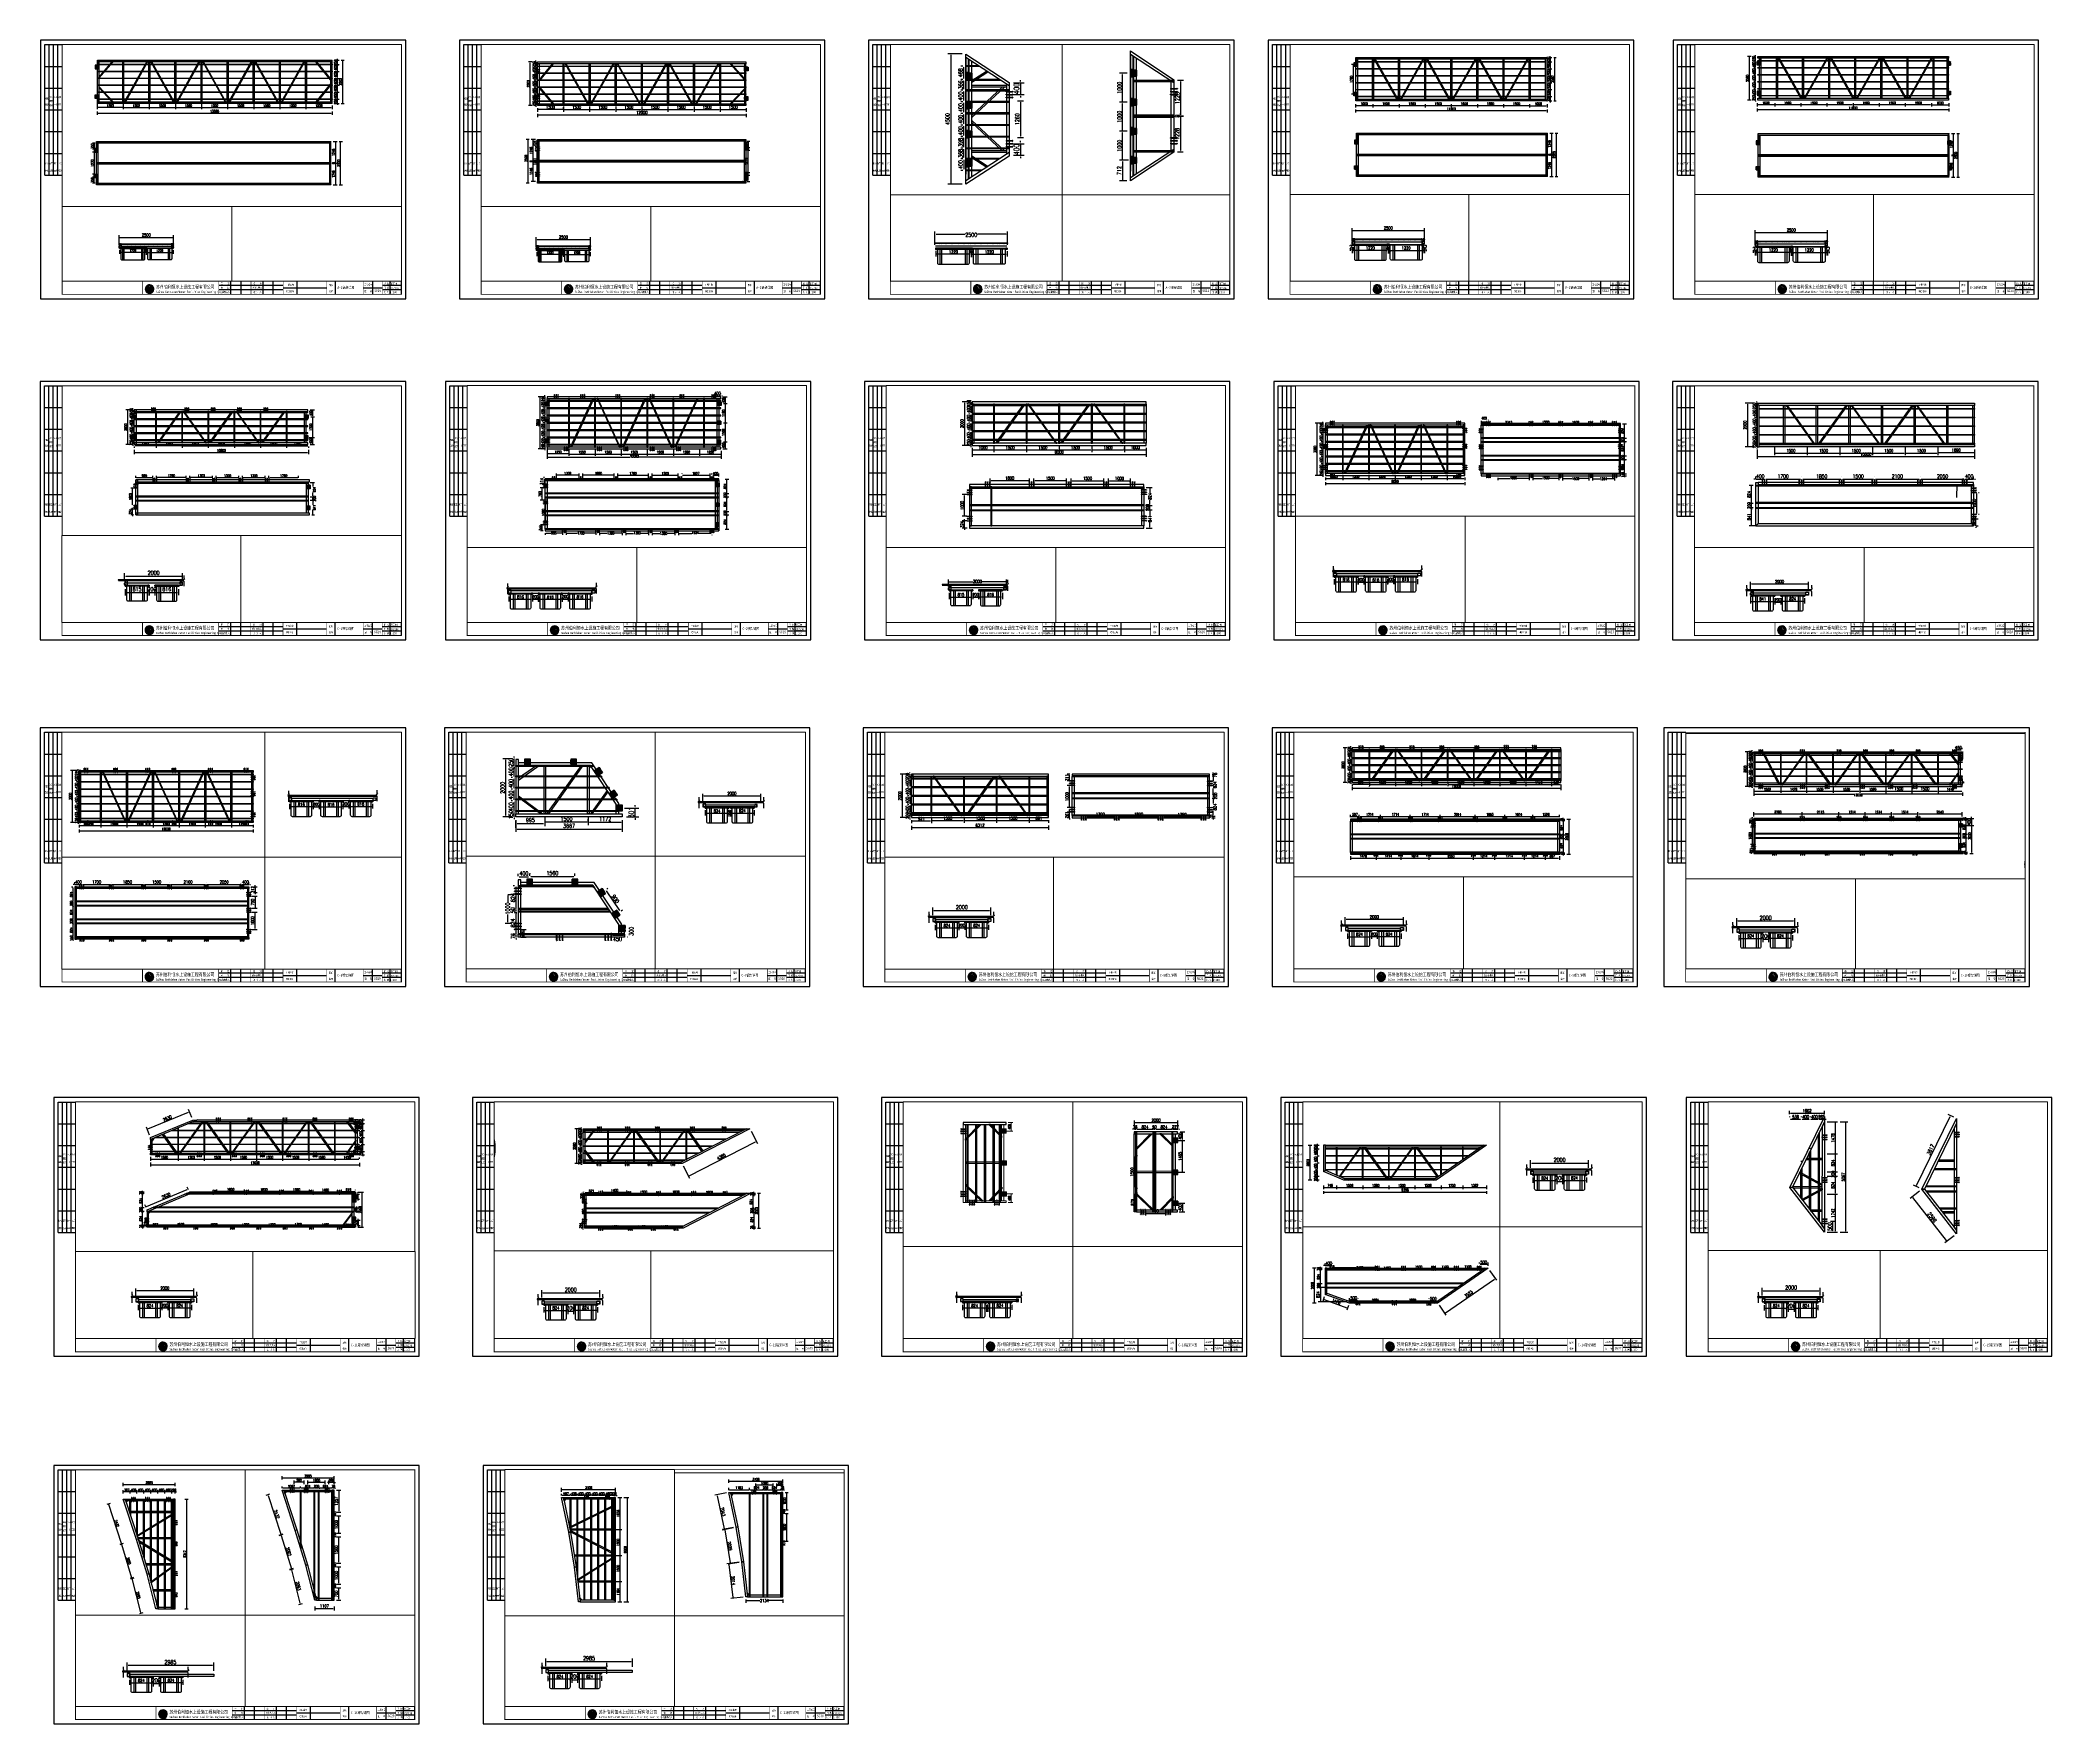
# Paper-space layout '蓝港框架' of a CAD drawing. Extents: x 11 to 2322, y -847 to 1087.
# The model-space entities are those that its viewports show. They can reach past a viewport. Long polylines and large blocks are cut down to what shows.
import ezdxf
from ezdxf import colors
from ezdxf.entities.mleader import LeaderData, LeaderLine
from ezdxf.math import Vec2, Vec3

# ---------------------------------------------------------------- set-up
doc = ezdxf.new("R2010")
doc.units = 0
doc.header["$LTSCALE"] = 10
doc.header["$MEASUREMENT"] = 0
for name, color, linetype in [('BJ02', 2, 'Continuous'), ('DIM_LEAD', 3, 'Continuous'), ('L-构造线', 6, 'Continuous'), ('W-STEEL_FRAME钢架', 3, 'Continuous'), ('W-STEEL_KEEL钢龙骨', 5, 'Continuous'), ('W-WOOD_FLOOR木地板', 30, 'Continuous'), ('塑木板', 32, 'Continuous'), ('柱子底座', 2, 'Continuous'), ('橡胶块', 2, 'Continuous'), ('浮箱U槽', 5, 'Continuous'), ('螺栓孔位', 2, 'Continuous'), ('铝合金', 7, 'Continuous')]:
    doc.layers.add(name, color=color, linetype=linetype)
doc.layers.add('文字标注', color=7, linetype='Continuous', lineweight=18)
doc.styles.add('-宋体', font='', dxfattribs={"width": 0.8})
doc.styles.add('_TCH_DIM', font='SIMPLEX', dxfattribs={"bigfont": 'GBCBIG'})
doc.styles.get("Standard").update_dxf_attribs({"font": 'gbenor.shx', "bigfont": 'gbcbig.shx'})
doc.styles.add('STANDARD_T3', font='simplex.shx', dxfattribs={"width": 0.7, "bigfont": 'gbcbig.shx'})
doc.styles.add('图框', font='')
doc.styles.add('黑体', font='simhei.ttf', dxfattribs={"width": 0.8})
doc.styles.get('-宋体').set_extended_font_data('SimSun')
doc.styles.get('图框').set_extended_font_data('SimSun')
doc.dimstyles.new('W&&10', dxfattribs={"dimtxt": 35, "dimasz": 10, "dimexe": 25, "dimexo": 30, "dimgap": 10, "dimtad": 1, "dimdec": 0, "dimzin": 0, "dimdsep": 46, "dimtxsty": 'STANDARD_T3', "dimcen": 0.09, "dimclrd": 1, "dimclre": 1, "dimclrt": 7, "dimazin": 2, "dimtfac": 1, "dimtdec": 0, "dimtix": 1, "dimtmove": 2, "dimatfit": 3, "dimfxl": 100, "dimtolj": 1, "dimtzin": 0, "dimarcsym": 0})
doc.dimstyles.new('W&&20', dxfattribs={"dimtxt": 70, "dimasz": 20, "dimexe": 50, "dimexo": 60, "dimgap": 20, "dimtad": 1, "dimdec": 0, "dimzin": 0, "dimdsep": 46, "dimtxsty": 'STANDARD_T3', "dimcen": 0.09, "dimclrd": 1, "dimclre": 1, "dimclrt": 7, "dimazin": 2, "dimtfac": 1, "dimtdec": 0, "dimtix": 1, "dimtmove": 2, "dimatfit": 3, "dimfxl": 100, "dimtolj": 1, "dimtzin": 0, "dimarcsym": 0})
doc.dimstyles.new('W&&30', dxfattribs={"dimtxt": 105, "dimasz": 30, "dimexe": 75, "dimexo": 90, "dimgap": 30, "dimtad": 1, "dimdec": 0, "dimzin": 0, "dimdsep": 46, "dimtxsty": 'STANDARD_T3', "dimcen": 0.09, "dimclrd": 1, "dimclre": 1, "dimclrt": 7, "dimazin": 2, "dimtfac": 1, "dimtdec": 0, "dimtix": 1, "dimtmove": 2, "dimatfit": 3, "dimfxl": 100, "dimtolj": 1, "dimtzin": 0, "dimarcsym": 0})
doc.dimstyles.new('W&&40', dxfattribs={"dimtxt": 140, "dimasz": 40, "dimexe": 100, "dimexo": 120, "dimgap": 40, "dimtad": 1, "dimdec": 0, "dimzin": 0, "dimdsep": 46, "dimtxsty": 'STANDARD_T3', "dimcen": 0.09, "dimclrd": 1, "dimclre": 1, "dimclrt": 7, "dimazin": 2, "dimtfac": 1, "dimtdec": 0, "dimtix": 1, "dimtmove": 2, "dimatfit": 3, "dimfxl": 100, "dimtolj": 1, "dimtzin": 0, "dimarcsym": 0})
doc.dimstyles.new('W&&50', dxfattribs={"dimtxt": 175, "dimasz": 50, "dimexe": 125, "dimexo": 150, "dimgap": 50, "dimtad": 1, "dimdec": 0, "dimzin": 0, "dimdsep": 46, "dimtxsty": 'STANDARD_T3', "dimcen": 0.09, "dimclrd": 1, "dimclre": 1, "dimclrt": 7, "dimazin": 2, "dimtfac": 1, "dimtdec": 0, "dimtix": 1, "dimtmove": 2, "dimatfit": 3, "dimfxl": 100, "dimtolj": 1, "dimtzin": 0, "dimarcsym": 0})

# ---------------------------------------------------------------- blocks, each defined once
blk = doc.blocks.new('$TITLEBLK$00000095')
for p, q in [((-150, 20), (-150, 0)), ((-150, 20), (0, 20)), ((-150, 15), (-75, 15)), ((-150, 10), (-75, 10)), ((-150, 5), (-75, 5)), ((-125, 20), (-125, 0)), ((-100, 20), (-100, 0)), ((-75, 20), (-75, 0)), ((-75, 20), (-75, 0)), ((-75, 15), (0, 15)), ((-75, 10), (0, 10)), ((-75, 5), (0, 5)), ((-50, 20), (-50, 0)), ((-25, 20), (-25, 0)), ((0, 20), (0, 0))]:
    blk.add_line(p, q)
at = {"width": 0.8}
for s, p in [('建   筑', (-146.4, 15.6)), ('结   构', (-146.4, 10.9)), ('通   讯', (-146.4, 0.9)), ('电   气', (-146.4, 5.6)), ('给 排 水', (-71, 10.9)), ('暖  通', (-70.3, 15.7)), ('工   艺', (-70.3, 6.1)), ('自   控', (-70.3, 1.2))]:
    blk.add_text(s, height=3.51, dxfattribs=at).set_placement(p)
blk = doc.blocks.new('TK')
blk.add_lwpolyline([(0, 0), (420, 0), (420, 297), (0, 297)], close=True)
at = {"const_width": 1}
blk.add_lwpolyline([(25, 5), (415, 5), (415, 292), (25, 292)], close=True, dxfattribs=at)
at = {"const_width": 0.8}
blk.add_lwpolyline([(415, 20), (25, 20)], dxfattribs=at)
at = {"rotation": 90}
blk.add_blockref('$TITLEBLK$00000095', (25, 292), dxfattribs=at)
blk = doc.blocks.new('$TITLEBLK$00000187')
h = blk.add_hatch(color=140)
h.dxf.hatch_style = 1
h.paths.add_polyline_path([(-294.3, 4.5, 0.294083), (-290.9, 4.5, -0.363756), (-285, 4, 1.450144)])
h.paths.add_polyline_path([(-289.5, 10.8), (-286.2, 5.1, 0.101723), (-288.2, 5.6), (-289.8, 8.7), (-292.5, 4.3, -0.081837), (-293.6, 4.4)], flags=16)
h = blk.add_hatch(color=174)
h.paths.add_polyline_path([(-285.1, 3.8, 0.296692), (-289.1, 4.3, -0.04264), (-291.3, 3.4, -0.209747), (-293.9, 3.6, 0.179915), (-291.3, 1.3, 0.169783), (-289.3, 2, -0.05744), (-287.7, 2.7, -0.214092), (-285.8, 2.7, 0.064571)])
h.paths.add_polyline_path([(-288.7, 3, -0.084014), (-290.9, 2.1, -0.271733), (-293, 2.6, 0.071966), (-291.6, 2.6, 0.098278), (-289.8, 3.2, -0.072406), (-288.5, 3.9, -0.088156), (-287, 4.1, -0.181988), (-285.6, 3.5, 0.206106)], flags=16)
blk.add_hatch(color=174).paths.add_polyline_path([(-286.1, 2.4, 0.189728), (-288.2, 1.8, -0.126537), (-290.5, 1.1, 0.245013)])
for p, q in [((-136, 10), (-210, 10)), ((-136, 5), (-210, 5)), ((-196, 0), (-196, 15)), ((-184.5, 0), (-184.5, 15)), ((-159, 0), (-159, 15)), ((-147.5, 0), (-147.5, 15)), ((-136, 7.5), (-86, 7.5)), ((-120, 0), (-120, 15)), ((-76, 0), (-76, 15)), ((-44, 7.5), (-22, 7.5)), ((-33, 0), (-33, 15)), ((0, 10), (-22, 10)), ((0, 5), (-22, 5)), ((-13, 0), (-13, 15)), ((0, 0), (0, 15))]:
    blk.add_line(p, q)
for points, const_width in [([(-297.5, 0), (-297.5, 15), (0, 15)], 0.8), ([(-210, 0), (-210, 15)], 0.5), ([(-173, 0), (-173, 15)], 0.5), ([(-136, 0), (-136, 15)], 0.5), ([(-86, 0), (-86, 15)], 0.5), ([(-44, 0), (-44, 15)], 0.5), ([(-22, 0), (-22, 15)], 0.5)]:
    blk.add_lwpolyline(points, dxfattribs=dict(const_width=const_width))
for points in [[(-294.3, 4.5, 0.294083), (-290.9, 4.5, -0.363756), (-285, 4, 1.450144)], [(-293.6, 4.4), (-289.5, 10.8), (-286.2, 5.1, 0.101723), (-288.2, 5.6), (-289.8, 8.7), (-292.5, 4.3, -0.081837)]]:
    blk.add_lwpolyline(points, format="xyb", close=True)
for points in [[(-293.9, 3.6, 0.209747), (-291.3, 3.4, 0.04264), (-289.1, 4.3, -0.296692), (-285.1, 3.8)], [(-293, 2.6, 0.071966), (-291.6, 2.6, 0.098278), (-289.8, 3.2, -0.072406), (-288.5, 3.9, -0.088156), (-287, 4.1, -0.181988), (-285.6, 3.5, 0.206106), (-288.7, 3, -0.084014), (-290.9, 2.1, -0.271733), (-293, 2.6)], [(-291.3, 1.3, 0.169783), (-289.3, 2, -0.05744), (-287.7, 2.7, -0.214092), (-285.8, 2.7, -0.214092)], [(-290.5, 1.1, 0.126537), (-288.2, 1.8, -0.189728), (-286.1, 2.4, -0.189728)]]:
    blk.add_lwpolyline(points, format="xyb")
for start, end in [(208.4706, 249.2676), (258.5751, 313.6432), (318.8384, 333.6165)]:
    blk.add_arc((-289.5, 6), 5, start, end)
at = {"style": '图框'}
for s, height, width, p in [('SuZhou Bethlehem Water Facilities Engineering Co.,Ltd ', 2.5, 0.75, (-282.1, 1.6)), ('苏州伯利恒水上设施工程有限公司', 4, 0.8, (-282.1, 6.6)), ('项目负责人', 2, 0.8, (-208.5, 1.4)), ('审    定', 2, 0.8, (-207.5, 11.3)), ('审    核', 2, 0.8, (-207.6, 6.5)), ('设计负责人', 2, 0.8, (-171.6, 6.5)), ('校    对', 2, 0.8, (-170.4, 11.3)), ('设 计 人', 2, 0.8, (-170.3, 1.4)), ('工程名称', 2, 0.8, (-132.8, 9.9)), ('项目名称', 2, 0.8, (-132.8, 2.4)), ('名称', 2, 0.8, (-83.3, 2.5)), ('图纸', 2, 0.8, (-83.3, 9.5)), ('工程编号', 2, 0.8, (-42.8, 10.1)), ('图   号', 2, 0.8, (-42.5, 2.6)), ('比 例', 2, 0.8, (-20.3, 1.4)), ('阶 段', 2, 0.8, (-20.1, 11.3)), ('日 期', 2, 0.8, (-20.3, 6.5))]:
    blk.add_text(s, height=height, dxfattribs=dict(at, width=width)).set_placement(p)
for tag, p in [('项目负责人', (-195.7, 1.1)), ('审定人', (-193.7, 10.9)), ('审核人', (-193.7, 6)), ('设计负责人', (-158.6, 6.2)), ('设计人', (-156.5, 1.2)), ('校对', (-155.5, 10.9))]:
    blk.add_attdef(tag, p, '', height=3)
for tag, p, height, style, width in [('工程名称', (-115.7, 9.5), 3, '-宋体', 0.8), ('图名', (-73.7, 6.2), 3, '-宋体', 0.8), ('图号', (-31.4, 2.5), 3, '_TCH_DIM', 0.7), ('阶段', (-13, 10.8), 2.5, '黑体', 0.8), ('比例', (-13, 1.1), 2.5, '黑体', 0.8), ('日期', (-13, 5.8), 2.5, '黑体', 0.8)]:
    blk.add_attdef(tag, p, '', height=height, dxfattribs=dict(style=style, width=width))
blk = doc.blocks.new('C-17')
at = {"color": 1}
for p, q in [((377907, -122297), (377892, -122171)), ((377892, -122171), (378028, -122307)), ((377907, -122297), (377917, -122307)), ((378028, -122307), (377917, -122307))]:
    blk.add_line(p, q, dxfattribs=at)
at = {"color": 3}
for points in [[(376948, -116407), (377362, -118390), (377263, -118407), (376846, -116407)], [(377362, -118390), (377685, -120395), (377586, -120407), (377263, -118407)], [(377685, -120395), (377919, -122407), (377819, -122407), (377586, -120407)]]:
    blk.add_lwpolyline(points, close=True, dxfattribs=at)
at = {"color": 2}
blk.add_lwpolyline([(379852, -116407), (379852, -116497), (376967, -116497), (376948, -116407)], close=True, dxfattribs=at)
at = {"color": 1}
blk.add_lwpolyline([(376979, -116497), (377070, -116497), (376987, -116594), (376969, -116505)], close=True, dxfattribs=at)
at = {"color": 2}
blk.add_lwpolyline([(379852, -122307), (379952, -122307), (379952, -116407), (379852, -116407), (379852, -122307)], dxfattribs=at)
at = {"layer": 'BJ02', "color": 3}
blk.add_lwpolyline([(377919, -122407), (379952, -122407), (379952, -122307), (377908, -122307)], close=True, dxfattribs=at)
at = {"layer": 'W-STEEL_FRAME钢架', "color": 1}
for points in [[(379852, -116842), (379852, -116931), (377315, -118165), (377304, -118110), (379852, -116842)], [(379852, -119658), (379852, -119592), (377344, -118305), (377359, -118375), (379852, -119658)], [(379852, -119811), (379852, -119877), (377776, -121178), (377770, -121120), (379852, -119811)]]:
    blk.add_lwpolyline(points, dxfattribs=at)
for points in [[(379852, -118268), (379852, -118218), (377325, -118211), (377335, -118261)], [(379852, -119767), (379852, -119717), (377575, -119711), (377583, -119761)], [(379852, -121267), (379852, -121217), (377780, -121211), (377786, -121261)]]:
    blk.add_lwpolyline(points, close=True, dxfattribs=at)
at = {"layer": 'W-STEEL_KEEL钢龙骨', "color": 4}
for points in [[(377335, -118262), (377335, -116407), (377370, -116407), (377370, -118441)], [(377735, -120825), (377735, -116407), (377770, -116407), (377770, -121125)], [(378135, -122307), (378135, -116407), (378170, -116407), (378170, -122307)], [(378535, -122307), (378535, -116407), (378570, -116407), (378570, -122307)], [(378935, -122307), (378935, -116407), (378970, -116407), (378970, -122307)], [(379335, -122307), (379335, -116407), (379370, -116407), (379370, -122307)], [(379735, -122307), (379735, -116407), (379770, -116407), (379770, -122307)]]:
    blk.add_lwpolyline(points, dxfattribs=at)
blk = doc.blocks.new('*D145')
at = {"layer": 'BJ02', "color": 1, "lineweight": -2, "transparency": 16777216}
for p, q in [((36326, -503026), (36326, -503455)), ((36366, -503355), (46286, -503355)), ((46326, -503026), (46326, -503455))]:
    blk.add_line(p, q, dxfattribs=at)
at = {"layer": 'BJ02', "color": 1, "transparency": 16777216}
for points in [[(36366, -503349), (36366, -503362), (36326, -503355)], [(46286, -503349), (46286, -503362), (46326, -503355)]]:
    blk.add_solid(points, dxfattribs=at)
at = {"layer": 'Defpoints', "color": 0, "transparency": 16777216}
for p in [(36326, -502906), (46326, -502906), (46326, -503355)]:
    blk.add_point(p, dxfattribs=at)
at = {"layer": 'BJ02', "color": 7, "transparency": 16777216, "insert": (41326, -503245), "char_height": 140, "attachment_point": 5, "style": 'STANDARD_T3'}
blk.add_mtext('\\A1;10000', dxfattribs=at)
blk = doc.blocks.new('*D146')
at = {"layer": 'BJ02', "color": 1, "lineweight": -2, "transparency": 16777216}
for p, q in [((38636, -502926), (38636, -503294)), ((38676, -503194), (40096, -503194)), ((40136, -502926), (40136, -503294))]:
    blk.add_line(p, q, dxfattribs=at)
at = {"layer": 'BJ02', "color": 1, "transparency": 16777216}
for points in [[(38676, -503187), (38676, -503201), (38636, -503194)], [(40096, -503187), (40096, -503201), (40136, -503194)]]:
    blk.add_solid(points, dxfattribs=at)
at = {"layer": 'Defpoints', "color": 0, "transparency": 16777216}
for p in [(38636, -502806), (40136, -502806), (40136, -503194)]:
    blk.add_point(p, dxfattribs=at)
at = {"layer": 'BJ02', "color": 7, "transparency": 16777216, "insert": (39386, -503084), "char_height": 140, "attachment_point": 5, "style": 'STANDARD_T3'}
blk.add_mtext('\\A1;1500', dxfattribs=at)
blk = doc.blocks.new('*D147')
at = {"layer": 'BJ02', "color": 1, "lineweight": -2, "transparency": 16777216}
for p, q in [((40136, -502926), (40136, -503294)), ((40176, -503194), (41596, -503194)), ((41636, -502926), (41636, -503294))]:
    blk.add_line(p, q, dxfattribs=at)
at = {"layer": 'BJ02', "color": 1, "transparency": 16777216}
for points in [[(40176, -503187), (40176, -503201), (40136, -503194)], [(41596, -503187), (41596, -503201), (41636, -503194)]]:
    blk.add_solid(points, dxfattribs=at)
at = {"layer": 'Defpoints', "color": 0, "transparency": 16777216}
for p in [(40136, -502806), (41636, -502806), (41636, -503194)]:
    blk.add_point(p, dxfattribs=at)
at = {"layer": 'BJ02', "color": 7, "transparency": 16777216, "insert": (40886, -503084), "char_height": 140, "attachment_point": 5, "style": 'STANDARD_T3'}
blk.add_mtext('\\A1;1500', dxfattribs=at)
blk = doc.blocks.new('*D148')
at = {"layer": 'BJ02', "color": 1, "lineweight": -2, "transparency": 16777216}
for p, q in [((41636, -502926), (41636, -503294)), ((41676, -503194), (43096, -503194)), ((43136, -502926), (43136, -503294))]:
    blk.add_line(p, q, dxfattribs=at)
at = {"layer": 'BJ02', "color": 1, "transparency": 16777216}
for points in [[(41676, -503187), (41676, -503201), (41636, -503194)], [(43096, -503187), (43096, -503201), (43136, -503194)]]:
    blk.add_solid(points, dxfattribs=at)
at = {"layer": 'Defpoints', "color": 0, "transparency": 16777216}
for p in [(41636, -502806), (43136, -502806), (43136, -503194)]:
    blk.add_point(p, dxfattribs=at)
at = {"layer": 'BJ02', "color": 7, "transparency": 16777216, "insert": (42386, -503084), "char_height": 140, "attachment_point": 5, "style": 'STANDARD_T3'}
blk.add_mtext('\\A1;1500', dxfattribs=at)
blk = doc.blocks.new('*D149')
at = {"layer": 'BJ02', "color": 1, "lineweight": -2, "transparency": 16777216}
for p, q in [((43136, -502926), (43136, -503294)), ((43176, -503194), (44596, -503194)), ((44636, -502926), (44636, -503294))]:
    blk.add_line(p, q, dxfattribs=at)
at = {"layer": 'BJ02', "color": 1, "transparency": 16777216}
for points in [[(43176, -503187), (43176, -503201), (43136, -503194)], [(44596, -503187), (44596, -503201), (44636, -503194)]]:
    blk.add_solid(points, dxfattribs=at)
at = {"layer": 'Defpoints', "color": 0, "transparency": 16777216}
for p in [(43136, -502806), (44636, -502806), (44636, -503194)]:
    blk.add_point(p, dxfattribs=at)
at = {"layer": 'BJ02', "color": 7, "transparency": 16777216, "insert": (43886, -503084), "char_height": 140, "attachment_point": 5, "style": 'STANDARD_T3'}
blk.add_mtext('\\A1;1500', dxfattribs=at)
blk = doc.blocks.new('*D150')
at = {"layer": 'BJ02', "color": 1, "lineweight": -2, "transparency": 16777216}
for p, q in [((36206, -500906), (35786, -500906)), ((35886, -500946), (35886, -502866)), ((36206, -502906), (35786, -502906))]:
    blk.add_line(p, q, dxfattribs=at)
at = {"layer": 'BJ02', "color": 1, "transparency": 16777216}
for points in [[(35879, -500946), (35893, -500946), (35886, -500906)], [(35879, -502866), (35893, -502866), (35886, -502906)]]:
    blk.add_solid(points, dxfattribs=at)
at = {"layer": 'Defpoints', "color": 0, "transparency": 16777216}
for p in [(36326, -500906), (35886, -502906), (36326, -502906)]:
    blk.add_point(p, dxfattribs=at)
at = {"layer": 'BJ02', "color": 7, "transparency": 16777216, "insert": (35776, -501906), "char_height": 140, "attachment_point": 5, "rotation": 90, "style": 'STANDARD_T3'}
blk.add_mtext('\\A1;2000', dxfattribs=at)
blk = doc.blocks.new('*D151')
at = {"layer": 'BJ02', "color": 1, "lineweight": -2, "transparency": 16777216}
for p, q in [((37136, -502926), (37136, -503293)), ((37176, -503193), (38596, -503193)), ((38636, -503077), (38636, -503093))]:
    blk.add_line(p, q, dxfattribs=at)
at = {"layer": 'BJ02', "color": 1, "transparency": 16777216}
for points in [[(37176, -503186), (37176, -503199), (37136, -503193)], [(38596, -503186), (38596, -503199), (38636, -503193)]]:
    blk.add_solid(points, dxfattribs=at)
at = {"layer": 'Defpoints', "color": 0, "transparency": 16777216}
for p in [(37136, -502806), (38636, -503193), (38636, -503197)]:
    blk.add_point(p, dxfattribs=at)
at = {"layer": 'BJ02', "color": 7, "transparency": 16777216, "insert": (37886, -503083), "char_height": 140, "attachment_point": 5, "style": 'STANDARD_T3'}
blk.add_mtext('\\A1;1500', dxfattribs=at)
blk = doc.blocks.new('*D152')
at = {"layer": 'BJ02', "color": 1, "lineweight": -2, "transparency": 16777216}
for p, q in [((44636, -503074), (44636, -503069)), ((44676, -503169), (46286, -503169)), ((46326, -503074), (46326, -503069))]:
    blk.add_line(p, q, dxfattribs=at)
at = {"layer": 'BJ02', "color": 1, "transparency": 16777216}
for points in [[(44676, -503163), (44676, -503176), (44636, -503169)], [(46286, -503163), (46286, -503176), (46326, -503169)]]:
    blk.add_solid(points, dxfattribs=at)
at = {"layer": 'Defpoints', "color": 0, "transparency": 16777216}
for p in [(44636, -503194), (46326, -503169), (46326, -503194)]:
    blk.add_point(p, dxfattribs=at)
at = {"layer": 'BJ02', "color": 7, "transparency": 16777216, "insert": (45481, -503059), "char_height": 140, "attachment_point": 5, "style": 'STANDARD_T3'}
blk.add_mtext('\\A1;1690', dxfattribs=at)
blk = doc.blocks.new('*U2029')
at = {"color": 4}
blk.add_lwpolyline([(18, 5990), (17, -5990), (-18, -5990), (-17, 5990)], close=True, dxfattribs=at)
blk = doc.blocks.new('*U2030')
at = {"layer": 'W-STEEL_KEEL钢龙骨', "color": 0, "linetype": 'ByBlock', "lineweight": -2, "transparency": 16777216}
for p in [(0, 0), (400, 0), (800, 0), (1200, 0), (1600, 0)]:
    blk.add_blockref('*U2029', p, dxfattribs=at)
blk = doc.blocks.new('01')
h = blk.add_hatch()
h.set_pattern_fill('HOUND', color=77, scale=5)
h.set_pattern_definition([(0, (0, 0), (31.75, 7.9375), [127, -63.5]), (90, (0, 0), (-7.9375, -31.75), [127, -63.5])])
h.paths.add_polyline_path([(50227, 12928), (50227, 12728), (50427, 12728), (50427, 12928)])
h.paths.add_polyline_path([(50382, 12893, -1), (50402, 12893, -1)], flags=16)
h.paths.add_polyline_path([(50252, 12893, -1), (50272, 12893, -1)], flags=16)
h.paths.add_polyline_path([(50402, 12763, -1), (50382, 12763, -1)], flags=16)
h.paths.add_polyline_path([(50272, 12763, -1), (50252, 12763, -1)], flags=16)
at = {"color": 251}
blk.add_lwpolyline([(50227, 12928), (50427, 12928), (50427, 12728), (50227, 12728)], close=True, dxfattribs=at)
at = {"color": 6}
for centre in [(50262, 12893), (50262, 12763), (50392, 12893), (50392, 12763)]:
    blk.add_circle(centre, 10, dxfattribs=at)
blk = doc.blocks.new('*D2031')
at = {"color": 1, "lineweight": -2, "transparency": 16777216}
for p, q in [((384746, -105126), (384772, -105126)), ((384747, -105516), (384747, -105136)), ((384666, -105526), (384772, -105526))]:
    blk.add_line(p, q, dxfattribs=at)
at = {"color": 1, "transparency": 16777216}
for points in [[(384745, -105136), (384748, -105136), (384747, -105126)], [(384745, -105516), (384748, -105516), (384747, -105526)]]:
    blk.add_solid(points, dxfattribs=at)
at = {"layer": 'Defpoints', "color": 0, "transparency": 16777216}
for p in [(384716, -105126), (384747, -105126), (384636, -105526)]:
    blk.add_point(p, dxfattribs=at)
at = {"color": 7, "transparency": 16777216, "insert": (384719, -105326), "char_height": 35, "attachment_point": 5, "rotation": 90, "style": 'STANDARD_T3'}
blk.add_mtext('\\A1;400', dxfattribs=at)
blk = doc.blocks.new('*D2032')
at = {"color": 1, "lineweight": -2, "transparency": 16777216}
for p, q in [((384666, -106676), (384741, -106676)), ((384716, -106686), (384716, -107016)), ((384601, -107026), (384741, -107026))]:
    blk.add_line(p, q, dxfattribs=at)
at = {"color": 1, "transparency": 16777216}
for points in [[(384714, -106686), (384717, -106686), (384716, -106676)], [(384714, -107016), (384717, -107016), (384716, -107026)]]:
    blk.add_solid(points, dxfattribs=at)
at = {"layer": 'Defpoints', "color": 0, "transparency": 16777216}
for p in [(384636, -106676), (384571, -107026), (384716, -107026)]:
    blk.add_point(p, dxfattribs=at)
at = {"color": 7, "transparency": 16777216, "insert": (384795, -106901), "char_height": 35, "attachment_point": 5, "rotation": 90, "style": 'STANDARD_T3'}
blk.add_mtext('\\A1;350', dxfattribs=at)
blk = doc.blocks.new('1')
at = {"lineweight": -3}
for p, q in [((-1521938, 1214338), (-1521935, 1214338)), ((-1521938, 1214336), (-1521931, 1214336)), ((-1521938, 1214336), (-1521914, 1214336)), ((-1521936, 1214341), (-1521936, 1214346)), ((-1521936, 1214346), (-1521916, 1214346)), ((-1521935, 1214341), (-1521936, 1214341)), ((-1521934, 1214347), (-1521932, 1214347)), ((-1521933, 1214352), (-1521931, 1214355)), ((-1521933, 1214136), (-1521933, 1214352)), ((-1521919, 1214352), (-1521933, 1214352)), ((-1521932, 1214347), (-1521919, 1214347)), ((-1521932, 1214346), (-1521932, 1214341)), ((-1521921, 1214355), (-1521931, 1214355)), ((-1521919, 1214352), (-1521921, 1214355)), ((-1521919, 1214347), (-1521921, 1214347)), ((-1521921, 1214346), (-1521921, 1214341)), ((-1521919, 1214136), (-1521919, 1214352)), ((-1521917, 1214341), (-1521916, 1214341)), ((-1521914, 1214338), (-1521917, 1214338)), ((-1521916, 1214341), (-1521916, 1214346)), ((-1521938, 1214136), (-1521931, 1214136)), ((-1521938, 1214136), (-1521914, 1214136)), ((-1521938, 1214134), (-1521935, 1214134)), ((-1521935, 1214131), (-1521936, 1214131)), ((-1521936, 1214131), (-1521936, 1214126)), ((-1521936, 1214126), (-1521916, 1214126)), ((-1521934, 1214125), (-1521932, 1214125)), ((-1521932, 1214126), (-1521932, 1214131)), ((-1521932, 1214125), (-1521919, 1214125)), ((-1521921, 1214126), (-1521921, 1214131)), ((-1521919, 1214125), (-1521921, 1214125)), ((-1521914, 1214134), (-1521917, 1214134)), ((-1521917, 1214131), (-1521916, 1214131)), ((-1521916, 1214131), (-1521916, 1214126))]:
    blk.add_line(p, q, dxfattribs=at)
at = {"color": 1}
for p, q in [((-1521936, 1214346), (-1521934, 1214347)), ((-1521919, 1214347), (-1521916, 1214346))]:
    blk.add_line(p, q, dxfattribs=at)
at = {"color": 6, "lineweight": -3}
for p, q in [((-1521931, 1214136), (-1521931, 1214355)), ((-1521921, 1214136), (-1521921, 1214355))]:
    blk.add_line(p, q, dxfattribs=at)
at = {"lineweight": -3}
for points in [[(-1521933, 1214336), (-1521938, 1214336), (-1521938, 1214338), (-1521914, 1214338), (-1521914, 1214336), (-1521919, 1214336)], [(-1521935, 1214338), (-1521935, 1214341), (-1521917, 1214341), (-1521917, 1214338)], [(-1521933, 1214136), (-1521938, 1214136), (-1521938, 1214134), (-1521914, 1214134), (-1521914, 1214136), (-1521919, 1214136)], [(-1521935, 1214134), (-1521935, 1214131), (-1521917, 1214131), (-1521917, 1214134)]]:
    blk.add_lwpolyline(points, dxfattribs=at)
for centre, radius, start, end in [((-1521934, 1214129), 3.22, 223.60282, 316.39718), ((-1521926, 1214140), 14.7, 248.76069, 291.23931), ((-1521919, 1214129), 3.22, 223.60282, 316.39718)]:
    blk.add_arc(centre, radius, start, end, dxfattribs=at)
blk = doc.blocks.new('螺栓孔位')
at = {"layer": '螺栓孔位', "color": 1, "rotation": 270}
for p in [(-1214244, -1521833), (-1214244, -1521933), (-1214244, -1522033)]:
    blk.add_blockref('1', p, dxfattribs=at)
blk = doc.blocks.new('*D2033')
at = {"color": 1, "lineweight": -2, "transparency": 16777216}
for p, q in [((400061, -112418), (399844, -112418)), ((399981, -112818), (399844, -112818)), ((399894, -112438), (399894, -112798))]:
    blk.add_line(p, q, dxfattribs=at)
at = {"color": 1, "transparency": 16777216}
for points in [[(399890, -112438), (399897, -112438), (399894, -112418)], [(399890, -112798), (399897, -112798), (399894, -112818)]]:
    blk.add_solid(points, dxfattribs=at)
at = {"layer": 'Defpoints', "color": 0, "transparency": 16777216}
for p in [(399894, -112818), (400041, -112818), (400121, -112418)]:
    blk.add_point(p, dxfattribs=at)
at = {"color": 7, "transparency": 16777216, "insert": (399839, -112618), "char_height": 70, "attachment_point": 5, "rotation": 90, "style": 'STANDARD_T3'}
blk.add_mtext('\\A1;400', dxfattribs=at)
blk = doc.blocks.new('*D2034')
at = {"color": 1, "lineweight": -2, "transparency": 16777216}
for p, q in [((399981, -114018), (399828, -114018)), ((400061, -114418), (399828, -114418)), ((399878, -114038), (399878, -114398))]:
    blk.add_line(p, q, dxfattribs=at)
at = {"color": 1, "transparency": 16777216}
for points in [[(399874, -114038), (399881, -114038), (399878, -114018)], [(399874, -114398), (399881, -114398), (399878, -114418)]]:
    blk.add_solid(points, dxfattribs=at)
at = {"layer": 'Defpoints', "color": 0, "transparency": 16777216}
for p in [(399878, -114418), (400041, -114018), (400121, -114418)]:
    blk.add_point(p, dxfattribs=at)
at = {"color": 7, "transparency": 16777216, "insert": (399823, -114218), "char_height": 70, "attachment_point": 5, "rotation": 90, "style": 'STANDARD_T3'}
blk.add_mtext('\\A1;400', dxfattribs=at)
blk = doc.blocks.new('*D1748')
at = {"color": 1, "lineweight": -2, "transparency": 16777216}
for p, q in [((400004, -112548), (400004, -112560)), ((400014, -112535), (400111, -112535)), ((400121, -112548), (400121, -112560))]:
    blk.add_line(p, q, dxfattribs=at)
at = {"color": 1, "transparency": 16777216}
for points in [[(400014, -112534), (400014, -112537), (400004, -112535)], [(400111, -112534), (400111, -112537), (400121, -112535)]]:
    blk.add_solid(points, dxfattribs=at)
at = {"layer": 'Defpoints', "color": 0, "transparency": 16777216}
for p in [(400004, -112518), (400121, -112518), (400121, -112535)]:
    blk.add_point(p, dxfattribs=at)
at = {"color": 7, "transparency": 16777216, "insert": (400063, -112508), "char_height": 35, "attachment_point": 5, "style": 'STANDARD_T3'}
blk.add_mtext('\\A1;117', dxfattribs=at)
blk = doc.blocks.new('C-14')
at = {"color": 2}
blk.add_lwpolyline([(373915, -89889), (373915, -89789), (382996, -89789), (382851, -89889), (373915, -89889)], dxfattribs=at)
at = {"color": 3}
blk.add_lwpolyline([(380096, -91789), (382996, -89789), (383172, -89789), (380272, -91789)], close=True, dxfattribs=at)
at = {"color": 4}
blk.add_lwpolyline([(374724, -91571), (380396, -91571)], dxfattribs=at)
at = {"color": 2}
blk.add_lwpolyline([(375000, -91689), (380241, -91689), (380096, -91789), (375227, -91789)], close=True, dxfattribs=at)
at = {"layer": 'BJ02', "color": 3}
for points in [[(373915, -91222), (373915, -89789), (373815, -89789), (373815, -91288)], [(373915, -91222), (375230, -91789), (374977, -91789), (373815, -91288)]]:
    blk.add_lwpolyline(points, close=True, dxfattribs=at)
at = {"layer": 'W-STEEL_FRAME钢架', "color": 1}
for points in [[(374586, -89889), (374536, -89889), (374536, -91490), (374585, -91512)], [(376086, -89889), (376036, -89889), (376036, -91689), (376086, -91689)], [(377586, -89889), (377536, -89889), (377536, -91689), (377586, -91689)], [(379086, -89889), (379036, -89889), (379036, -91689), (379086, -91689)], [(380586, -89876), (380536, -89876), (380536, -91486), (380586, -91452)], [(381836, -89876), (381786, -89876), (381786, -90624), (381836, -90590)]]:
    blk.add_lwpolyline(points, close=True, dxfattribs=at)
for points in [[(375980, -89889), (375914, -89889), (374718, -91568), (374766, -91589), (375980, -89889)], [(376130, -89889), (376195, -89889), (377480, -91689), (377418, -91689), (376130, -89889)], [(378980, -89889), (378914, -89889), (377638, -91689), (377700, -91689), (378980, -89889)], [(379130, -89889), (379195, -89889), (380401, -91579), (380360, -91608), (379130, -89889)]]:
    blk.add_lwpolyline(points, dxfattribs=at)
at = {"layer": 'W-STEEL_KEEL钢龙骨', "color": 4}
for points in [[(373915, -89971), (382732, -89971), (382681, -90006), (373915, -90006)], [(373915, -90371), (382152, -90371)], [(382101, -90406), (373915, -90406)], [(373915, -90771), (381572, -90771)], [(381521, -90806), (373915, -90806)], [(373915, -91171), (380992, -91171)], [(380941, -91206), (373915, -91206)], [(380363, -91606), (374805, -91606)]]:
    blk.add_lwpolyline(points, dxfattribs=at)
blk = doc.blocks.new('*U2017')
at = {"layer": 'W-STEEL_KEEL钢龙骨', "color": 4}
blk.add_lwpolyline([(-18, -4900), (-18, 5000), (18, 5000), (17, -4900)], close=True, dxfattribs=at)
blk = doc.blocks.new('*U2018')
at = {"layer": 'W-STEEL_KEEL钢龙骨', "color": 0, "linetype": 'ByBlock', "lineweight": -2, "transparency": 16777216}
for p in [(0, 0), (400, 0), (800, 0), (1200, 0), (1600, 0)]:
    blk.add_blockref('*U2017', p, dxfattribs=at)
blk = doc.blocks.new('C-5')
at = {"layer": 'W-STEEL_FRAME钢架', "color": 1}
for points in [[(413346, -105907), (413396, -105907), (413396, -107704), (413346, -107704)], [(414746, -107704), (414796, -107704), (413515, -105904), (413465, -105904)], [(414846, -105907), (414896, -105907), (414896, -107704), (414846, -107704)], [(414983, -107704), (414933, -107704), (416215, -105904), (416265, -105904)], [(416346, -105907), (416396, -105907), (416396, -107704), (416346, -107704)], [(416496, -105904), (416446, -105904), (417729, -107704), (417779, -107704)], [(417846, -105907), (417896, -105907), (417896, -107704), (417846, -107704)], [(418015, -107704), (417965, -107704), (419246, -105904), (419296, -105904)], [(419346, -105907), (419396, -105907), (419396, -107704), (419346, -107704)], [(419496, -105904), (419446, -105904), (420729, -107704), (420779, -107704)], [(420846, -105907), (420896, -105907), (420896, -107704), (420846, -107704)]]:
    blk.add_lwpolyline(points, close=True, dxfattribs=at)
at = {"layer": '铝合金', "color": 3}
blk.add_lwpolyline([(412221, -105904), (412121, -105804), (422121, -105804), (422121, -105904), (412221, -105904)], dxfattribs=at)
blk.add_lwpolyline([(412121, -107804), (412221, -107804), (412221, -105904), (412121, -105804)], close=True, dxfattribs=at)
at = {"layer": '铝合金', "color": 2}
for points in [[(422121, -105904), (422031, -105904), (422031, -107704), (422121, -107704)], [(412221, -107704), (422121, -107704), (422121, -107804), (412221, -107804)]]:
    blk.add_lwpolyline(points, close=True, dxfattribs=at)
at = {"layer": 'W-STEEL_KEEL钢龙骨', "rotation": 270}
blk.add_blockref('*U2018', (417121, -106054), dxfattribs=at)
blk = doc.blocks.new('*U2021')
at = {"layer": 'W-STEEL_KEEL钢龙骨', "color": 4}
blk.add_lwpolyline([(18, -4000), (18, 4000), (-18, 4000), (-18, -4000)], close=True, dxfattribs=at)
blk = doc.blocks.new('*U2022')
at = {"layer": 'W-STEEL_KEEL钢龙骨', "color": 0, "linetype": 'ByBlock', "lineweight": -2, "transparency": 16777216}
for p in [(0, 0), (420, 0), (840, 0), (1260, 0), (1680, 0), (2100, 0), (2520, 0)]:
    blk.add_blockref('*U2021', p, dxfattribs=at)
blk = doc.blocks.new('C-4')
at = {"layer": 'W-STEEL_FRAME钢架', "color": 1}
for points in [[(584103, 29109), (584103, 29159), (581306, 29159), (581306, 29109)], [(584106, 27759), (584106, 27709), (581306, 28992), (581306, 29042)], [(584103, 27609), (584103, 27659), (581306, 27659), (581306, 27609)], [(581306, 26278), (581306, 26228), (584106, 27510), (584106, 27560)], [(584103, 26110), (584103, 26160), (581306, 26160), (581306, 26110)], [(584106, 24760), (584106, 24710), (581306, 25992), (581306, 26042)], [(584103, 24610), (584103, 24660), (581306, 24660), (581306, 24610)], [(584106, 24471), (584106, 24521), (581306, 23238), (581306, 23188)], [(584103, 23110), (584103, 23160), (581306, 23160), (581306, 23110)]]:
    blk.add_lwpolyline(points, close=True, dxfattribs=at)
at = {"layer": '铝合金', "color": 2}
for points in [[(581306, 22135), (581306, 30135), (581206, 30135), (581206, 22135)], [(584106, 30135), (584106, 30045), (581306, 30045), (581306, 30135)], [(584106, 22135), (584106, 22225), (581306, 22225), (581306, 22135)]]:
    blk.add_lwpolyline(points, close=True, dxfattribs=at)
blk.add_lwpolyline([(584106, 22135), (584206, 22135), (584206, 30135), (584106, 30135), (584106, 22135)], dxfattribs=at)
at = {"layer": 'W-STEEL_KEEL钢龙骨'}
blk.add_blockref('*U2022', (581446, 26135), dxfattribs=at)
blk = doc.blocks.new('C-15')
at = {"color": 3}
for points in [[(583840, 36591), (585435, 39839), (585435, 39612), (583958, 36604)], [(583958, 36604), (585435, 34706), (585435, 34543), (583840, 36591)]]:
    blk.add_lwpolyline(points, close=True, dxfattribs=at)
at = {"color": 2}
blk.add_lwpolyline([(585337, 39413), (585435, 39612), (585435, 34706), (585335, 34834), (585337, 39413)], dxfattribs=at)
at = {"layer": 'BJ02'}
blk.add_lwpolyline([(585435, 39839), (585435, 34543), (583840, 36591)], close=True, dxfattribs=at)
at = {"layer": 'W-STEEL_FRAME钢架', "color": 1}
for points in [[(585336, 37880), (585336, 37930), (584608, 37930), (584584, 37880)], [(585335, 36680), (585335, 36731), (584297, 37296), (584275, 37250)], [(585335, 36583), (585335, 36633), (583968, 36623), (583958, 36604), (583981, 36574)], [(585335, 36538), (585335, 36488), (584433, 35996), (584401, 36036)], [(585335, 35506), (585335, 35556), (584773, 35556), (584812, 35506)]]:
    blk.add_lwpolyline(points, close=True, dxfattribs=at)
at = {"layer": 'W-STEEL_KEEL钢龙骨', "color": 4}
blk.add_lwpolyline([(585188, 39109), (585187, 35046), (585153, 35089), (585153, 39037)], close=True, dxfattribs=at)
for points in [[(584753, 35582), (584753, 38223)], [(584788, 38294), (584787, 35537)], [(584387, 37479), (584387, 36053)], [(584353, 36097), (584353, 37408)]]:
    blk.add_lwpolyline(points, dxfattribs=at)
blk = doc.blocks.new('C-16')
at = {"color": 1}
for p, q in [((590344, 21100), (590306, 21249)), ((590306, 21249), (590464, 21090)), ((590344, 21100), (590354, 21090)), ((590464, 21090), (590354, 21090))]:
    blk.add_line(p, q, dxfattribs=at)
at = {"color": 3}
for points in [[(588493, 27311), (589238, 25024), (589141, 24999), (588388, 27311)], [(589238, 25024), (589850, 23026), (589753, 22999), (589141, 24999)], [(589850, 23026), (590370, 20999), (590267, 20999), (589753, 22999)]]:
    blk.add_lwpolyline(points, close=True, dxfattribs=at)
at = {"color": 2}
for points in [[(591274, 27311), (591274, 27221), (588523, 27221), (588493, 27311)], [(591274, 20999), (591274, 21089), (590347, 21090), (590370, 21000)]]:
    blk.add_lwpolyline(points, close=True, dxfattribs=at)
at = {"color": 1}
blk.add_lwpolyline([(588535, 27221), (588645, 27221), (588552, 27129), (588525, 27213)], close=True, dxfattribs=at)
at = {"color": 2}
blk.add_lwpolyline([(591274, 20999), (591374, 20999), (591374, 27311), (591274, 27311), (591274, 20999)], dxfattribs=at)
at = {"layer": 'W-STEEL_FRAME钢架', "color": 1}
for points in [[(591274, 26540), (591274, 26590), (588728, 26590), (588744, 26540)], [(591274, 25040), (591274, 25090), (589216, 25090), (589233, 25040)], [(591274, 23540), (591274, 23590), (589677, 23590), (589692, 23540)], [(591274, 22040), (591274, 22090), (590090, 22090), (590103, 22040)]]:
    blk.add_lwpolyline(points, close=True, dxfattribs=at)
for points in [[(591274, 26496), (591274, 26430), (589193, 25162), (589176, 25213), (591274, 26496)], [(591274, 23646), (591274, 23712), (589264, 24937), (589287, 24861), (591274, 23646)], [(591274, 23496), (591274, 23430), (589982, 22509), (589969, 22562), (591274, 23496)]]:
    blk.add_lwpolyline(points, dxfattribs=at)
at = {"layer": 'W-STEEL_KEEL钢龙骨', "color": 4}
for points in [[(588758, 26499), (588758, 27311), (588793, 27311), (588793, 26392)], [(589157, 25270), (589158, 27311), (589193, 27311), (589192, 25163)], [(589557, 23980), (589558, 27311), (589593, 27311), (589592, 23866)], [(589957, 22607), (589958, 27311), (589993, 27311), (589992, 22471)], [(590357, 21049), (590358, 27311), (590393, 27311), (590392, 20999), (590370, 20999)]]:
    blk.add_lwpolyline(points, dxfattribs=at)
for points in [[(590793, 27311), (590792, 20999), (590757, 20999), (590758, 27311)], [(591193, 27311), (591192, 20999), (591157, 20999), (591158, 27311)]]:
    blk.add_lwpolyline(points, close=True, dxfattribs=at)
blk = doc.blocks.new('C-12')
at = {"color": 3}
blk.add_line((589889, 33110), (589989, 33110), dxfattribs=at)
at = {"color": 2}
blk.add_lwpolyline([(589989, 33110), (589989, 27464), (589889, 27659), (589889, 33110)], close=True, dxfattribs=at)
at = {"color": 3}
blk.add_lwpolyline([(589889, 27659), (591889, 23757), (591889, 23538), (589889, 27440)], close=True, dxfattribs=at)
at = {"layer": 'BJ02'}
blk.add_lwpolyline([(591789, 33110), (591789, 33020), (589989, 33020), (589989, 33110)], close=True, dxfattribs=at)
blk.add_lwpolyline([(591789, 33110), (591889, 33110), (591889, 23757), (591789, 23952), (591789, 33110)], dxfattribs=at)
at = {"layer": 'W-STEEL_FRAME钢架', "color": 1}
for points in [[(589989, 32496), (589989, 32561), (590587, 33020), (590657, 33020), (589989, 32496)], [(591789, 32477), (591789, 32543), (591111, 33020), (591041, 33020), (591789, 32477)], [(591789, 30276), (591789, 30341), (589989, 31626), (589989, 31564), (591789, 30276)], [(591789, 30126), (591789, 30060), (589989, 28776), (589989, 28837), (591789, 30126)], [(591789, 27276), (591789, 27341), (589989, 28626), (589989, 28564), (591789, 27276)], [(591789, 27126), (591789, 27060), (590614, 26246), (590590, 26293), (591789, 27126)]]:
    blk.add_lwpolyline(points, dxfattribs=at)
for points in [[(591789, 31670), (591789, 31720), (589989, 31720), (589989, 31670)], [(591789, 30170), (591789, 30220), (589989, 30220), (589989, 30170)], [(591789, 28670), (591789, 28720), (589989, 28720), (589989, 28670)], [(591789, 27170), (591789, 27220), (590115, 27220), (590140, 27170)]]:
    blk.add_lwpolyline(points, close=True, dxfattribs=at)
at = {"layer": 'W-STEEL_KEEL钢龙骨', "color": 4}
for points in [[(590072, 27303), (590072, 33110), (590107, 33110), (590107, 27235)], [(590472, 26523), (590472, 33110), (590507, 33110), (590507, 26455)], [(590872, 25743), (590872, 33110), (590907, 33110), (590907, 25674)], [(591272, 24962), (591272, 33110), (591307, 33110), (591307, 24894)]]:
    blk.add_lwpolyline(points, dxfattribs=at)
blk.add_lwpolyline([(591707, 33110), (591707, 24114), (591672, 24182), (591672, 33110)], close=True, dxfattribs=at)
blk = doc.blocks.new('C-3')
at = {"layer": 'W-STEEL_FRAME钢架', "color": 1}
for points in [[(581866, 31359), (581866, 31409), (580069, 31409), (580069, 31359)], [(581869, 31259), (581869, 31309), (580069, 30026), (580069, 29976)], [(581866, 29859), (581866, 29909), (580069, 29909), (580069, 29859)], [(581869, 28509), (581869, 28459), (580069, 29741), (580069, 29791)], [(581866, 28359), (581866, 28409), (580069, 28409), (580069, 28359)], [(580069, 26996), (580069, 26946), (581869, 28227), (581869, 28277)], [(581866, 26859), (581866, 26909), (580069, 26909), (580069, 26859)], [(580069, 26759), (580069, 26809), (581869, 25528), (581869, 25478)], [(581869, 25359), (581869, 25409), (580069, 25409), (580069, 25359)]]:
    blk.add_lwpolyline(points, close=True, dxfattribs=at)
at = {"layer": 'W-STEEL_KEEL钢龙骨', "color": 4}
for points in [[(580137, 24384), (580137, 32384), (580102, 32384), (580102, 24384)], [(580537, 24384), (580537, 32384), (580502, 32384), (580502, 24384)], [(580937, 24384), (580937, 32384), (580902, 32384), (580902, 24384)], [(581337, 24384), (581337, 32384), (581302, 32384), (581302, 24384)], [(581737, 24384), (581737, 32384), (581702, 32384), (581702, 24384)]]:
    blk.add_lwpolyline(points, close=True, dxfattribs=at)
at = {"layer": '铝合金', "color": 2}
for points in [[(580069, 24384), (580069, 32384), (579969, 32384), (579969, 24384)], [(581869, 32384), (581869, 32294), (580069, 32294), (580069, 32384)], [(581869, 24384), (581869, 24474), (580069, 24474), (580069, 24384)]]:
    blk.add_lwpolyline(points, close=True, dxfattribs=at)
at = {"layer": '铝合金', "color": 3}
blk.add_lwpolyline([(581869, 24384), (581969, 24384), (581969, 32384), (581869, 32384), (581869, 24388)], dxfattribs=at)
blk = doc.blocks.new('*U2023')
at = {"layer": 'W-STEEL_KEEL钢龙骨', "color": 4}
blk.add_lwpolyline([(17.5, -5040), (17.5, 4940), (-17.5, 4940), (-17.5, -5040)], close=True, dxfattribs=at)
blk = doc.blocks.new('*U2024')
at = {"layer": 'W-STEEL_KEEL钢龙骨', "color": 0, "linetype": 'ByBlock', "lineweight": -2, "transparency": 16777216}
for p in [(0, 0), (420, 0), (840, 0), (1260, 0), (1680, 0), (2100, 0), (2520, 0)]:
    blk.add_blockref('*U2023', p, dxfattribs=at)
blk = doc.blocks.new('C-2')
at = {"color": 6}
blk.add_lwpolyline([(594561, 64256), (594561, 64166), (591761, 64166), (591761, 64256)], close=True, dxfattribs=at)
at = {"layer": 'W-STEEL_FRAME钢架', "color": 1}
for points in [[(594558, 63376), (594558, 63426), (591761, 63426), (591761, 63376)], [(594561, 61768), (594561, 61718), (591761, 63001), (591761, 63051)], [(594558, 61618), (594558, 61668), (591761, 61668), (591761, 61618)], [(591761, 60287), (591761, 60237), (594561, 61518), (594561, 61568)], [(594558, 60118), (594558, 60168), (591761, 60168), (591761, 60118)], [(594561, 58768), (594561, 58718), (591761, 60001), (591761, 60051)], [(594558, 58618), (594558, 58668), (591761, 58668), (591761, 58618)], [(591761, 57305), (591761, 57255), (594561, 58537), (594561, 58587)], [(594558, 57118), (594558, 57168), (591761, 57168), (591761, 57118)], [(591761, 57018), (591761, 57068), (594561, 55787), (594561, 55737)], [(594561, 55619), (594561, 55669), (591761, 55669), (591761, 55619)]]:
    blk.add_lwpolyline(points, close=True, dxfattribs=at)
at = {"layer": '铝合金', "color": 2}
for points in [[(591761, 54393), (591761, 64373), (591661, 64373), (591661, 54393)], [(591761, 54393), (591761, 54493), (594561, 54493), (594561, 54393)]]:
    blk.add_lwpolyline(points, close=True, dxfattribs=at)
blk.add_lwpolyline([(594561, 54393), (594661, 54393), (594661, 64373), (594561, 64373), (594561, 54393)], dxfattribs=at)
at = {"color": 4, "rotation": 270}
for p in [(579233, 114620), (580333, 114603)]:
    blk.add_blockref('01', p, dxfattribs=at)
at = {"color": 4, "xscale": -1, "rotation": 90}
blk.add_blockref('01', (607089, 114603), dxfattribs=at)
at = {"layer": 'W-STEEL_KEEL钢龙骨'}
blk.add_blockref('*U2024', (591900, 59433), dxfattribs=at)
blk = doc.blocks.new('*U2019')
at = {"layer": 'W-STEEL_KEEL钢龙骨', "color": 4}
blk.add_lwpolyline([(-16, -4900), (-19, 5000), (16, 5000), (19, -4900)], close=True, dxfattribs=at)
blk = doc.blocks.new('*U2020')
at = {"layer": 'W-STEEL_KEEL钢龙骨', "color": 0, "linetype": 'ByBlock', "lineweight": -2, "transparency": 16777216}
for p in [(0, 0), (420, 0), (840, 0), (1260, 0), (1680, 0), (2100, 0), (2520, 0)]:
    blk.add_blockref('*U2019', p, dxfattribs=at)
blk = doc.blocks.new('C-6')
at = {"layer": 'W-STEEL_FRAME钢架', "color": 1}
for points in [[(594890, 20801), (594890, 20851), (597687, 20851), (597687, 20801)], [(594887, 19452), (594887, 19402), (597687, 20685), (597687, 20735)], [(597687, 17971), (597687, 17921), (594887, 19202), (594887, 19252)], [(594890, 19302), (594890, 19352), (597687, 19352), (597687, 19302)], [(594887, 16453), (594887, 16403), (597687, 17686), (597687, 17736)], [(594890, 17803), (594890, 17853), (597687, 17853), (597687, 17803)], [(597687, 14940), (597687, 14890), (594887, 16172), (594887, 16222)], [(594890, 16303), (594890, 16353), (597687, 16353), (597687, 16303)], [(597687, 14702), (597687, 14752), (594887, 13471), (594887, 13421)], [(594890, 14803), (594890, 14853), (597687, 14853), (597687, 14803)], [(594887, 13302), (594887, 13352), (597687, 13352), (597687, 13302)]]:
    blk.add_lwpolyline(points, close=True, dxfattribs=at)
at = {"layer": '铝合金', "color": 2}
blk.add_lwpolyline([(594888, 12177), (594788, 12177), (594788, 22076), (594884, 22076), (594888, 12177)], dxfattribs=at)
for points in [[(594884, 22076), (594884, 21986), (597684, 21986), (597684, 22076)], [(597688, 12177), (597684, 22076), (597788, 22076), (597788, 12177)]]:
    blk.add_lwpolyline(points, close=True, dxfattribs=at)
at = {"layer": '铝合金', "color": 3}
blk.add_lwpolyline([(597788, 12077), (597788, 12177), (594788, 12177), (594788, 12077)], close=True, dxfattribs=at)
at = {"layer": 'W-STEEL_KEEL钢龙骨'}
blk.add_blockref('*U2020', (595030, 17077), dxfattribs=at)
blk = doc.blocks.new('*D261')
at = {"layer": 'Defpoints', "color": 0, "transparency": 16777216}
for p in [(-5845, -563295), (-4345, -563295), (-4345, -563480)]:
    blk.add_point(p, dxfattribs=at)
at = {"layer": '螺栓孔位', "color": 1, "lineweight": -2, "transparency": 16777216}
for p, q in [((-5845, -563415), (-5845, -563580)), ((-5805, -563480), (-4385, -563480)), ((-4345, -563415), (-4345, -563580))]:
    blk.add_line(p, q, dxfattribs=at)
at = {"layer": '螺栓孔位', "color": 1, "transparency": 16777216}
for points in [[(-5805, -563474), (-5805, -563487), (-5845, -563480)], [(-4385, -563474), (-4385, -563487), (-4345, -563480)]]:
    blk.add_solid(points, dxfattribs=at)
at = {"layer": '螺栓孔位', "color": 7, "transparency": 16777216, "insert": (-5095, -563370), "char_height": 140, "attachment_point": 5, "style": 'STANDARD_T3'}
blk.add_mtext('\\A1;1500', dxfattribs=at)
blk = doc.blocks.new('*D262')
at = {"layer": 'Defpoints', "color": 0, "transparency": 16777216}
for p in [(-4345, -563295), (-2845, -563295), (-2845, -563480)]:
    blk.add_point(p, dxfattribs=at)
at = {"layer": '螺栓孔位', "color": 1, "lineweight": -2, "transparency": 16777216}
for p, q in [((-4345, -563415), (-4345, -563580)), ((-4305, -563480), (-2885, -563480)), ((-2845, -563415), (-2845, -563580))]:
    blk.add_line(p, q, dxfattribs=at)
at = {"layer": '螺栓孔位', "color": 1, "transparency": 16777216}
for points in [[(-4305, -563474), (-4305, -563487), (-4345, -563480)], [(-2885, -563474), (-2885, -563487), (-2845, -563480)]]:
    blk.add_solid(points, dxfattribs=at)
at = {"layer": '螺栓孔位', "color": 7, "transparency": 16777216, "insert": (-3595, -563370), "char_height": 140, "attachment_point": 5, "style": 'STANDARD_T3'}
blk.add_mtext('\\A1;1500', dxfattribs=at)
blk = doc.blocks.new('*D263')
at = {"layer": 'Defpoints', "color": 0, "transparency": 16777216}
for p in [(-2845, -563295), (-1346, -563295), (-1346, -563480)]:
    blk.add_point(p, dxfattribs=at)
at = {"layer": '螺栓孔位', "color": 1, "lineweight": -2, "transparency": 16777216}
for p, q in [((-2845, -563415), (-2845, -563580)), ((-2805, -563480), (-1386, -563480)), ((-1346, -563415), (-1346, -563580))]:
    blk.add_line(p, q, dxfattribs=at)
at = {"layer": '螺栓孔位', "color": 1, "transparency": 16777216}
for points in [[(-2805, -563474), (-2805, -563487), (-2845, -563480)], [(-1386, -563474), (-1386, -563487), (-1346, -563480)]]:
    blk.add_solid(points, dxfattribs=at)
at = {"layer": '螺栓孔位', "color": 7, "transparency": 16777216, "insert": (-2096, -563370), "char_height": 140, "attachment_point": 5, "style": 'STANDARD_T3'}
blk.add_mtext('\\A1;1500', dxfattribs=at)
blk = doc.blocks.new('*D264')
at = {"layer": 'Defpoints', "color": 0, "transparency": 16777216}
for p in [(-1346, -563295), (154, -563295), (154, -563480)]:
    blk.add_point(p, dxfattribs=at)
at = {"layer": '螺栓孔位', "color": 1, "lineweight": -2, "transparency": 16777216}
for p, q in [((-1346, -563415), (-1346, -563580)), ((-1306, -563480), (114, -563480)), ((154, -563415), (154, -563580))]:
    blk.add_line(p, q, dxfattribs=at)
at = {"layer": '螺栓孔位', "color": 1, "transparency": 16777216}
for points in [[(-1306, -563474), (-1306, -563487), (-1346, -563480)], [(114, -563474), (114, -563487), (154, -563480)]]:
    blk.add_solid(points, dxfattribs=at)
at = {"layer": '螺栓孔位', "color": 7, "transparency": 16777216, "insert": (-596, -563370), "char_height": 140, "attachment_point": 5, "style": 'STANDARD_T3'}
blk.add_mtext('\\A1;1500', dxfattribs=at)
blk = doc.blocks.new('*D265')
at = {"layer": 'Defpoints', "color": 0, "transparency": 16777216}
for p in [(154, -563295), (1405, -563397), (1405, -563480)]:
    blk.add_point(p, dxfattribs=at)
at = {"layer": '螺栓孔位', "color": 1, "lineweight": -2, "transparency": 16777216}
for p, q in [((154, -563415), (154, -563580)), ((194, -563480), (1365, -563480)), ((1405, -563517), (1405, -563580))]:
    blk.add_line(p, q, dxfattribs=at)
at = {"layer": '螺栓孔位', "color": 1, "transparency": 16777216}
for points in [[(194, -563474), (194, -563487), (154, -563480)], [(1365, -563474), (1365, -563487), (1405, -563480)]]:
    blk.add_solid(points, dxfattribs=at)
at = {"layer": '螺栓孔位', "color": 7, "transparency": 16777216, "insert": (780, -563370), "char_height": 140, "attachment_point": 5, "style": 'STANDARD_T3'}
blk.add_mtext('\\A1;1250', dxfattribs=at)
blk = doc.blocks.new('*D266')
at = {"layer": 'Defpoints', "color": 0, "transparency": 16777216}
for p in [(-8596, -563580), (1404, -563580), (1404, -563854)]:
    blk.add_point(p, dxfattribs=at)
at = {"layer": '螺栓孔位', "color": 1, "lineweight": -2, "transparency": 16777216}
for p, q in [((-8596, -563700), (-8596, -563954)), ((1404, -563700), (1404, -563954)), ((-8556, -563854), (1364, -563854))]:
    blk.add_line(p, q, dxfattribs=at)
at = {"layer": '螺栓孔位', "color": 1, "transparency": 16777216}
for points in [[(-8556, -563848), (-8556, -563861), (-8596, -563854)], [(1364, -563848), (1364, -563861), (1404, -563854)]]:
    blk.add_solid(points, dxfattribs=at)
at = {"layer": '螺栓孔位', "color": 7, "transparency": 16777216, "insert": (-3596, -563744), "char_height": 140, "attachment_point": 5, "style": 'STANDARD_T3'}
blk.add_mtext('\\A1;10000', dxfattribs=at)
blk = doc.blocks.new('*D267')
at = {"layer": 'Defpoints', "color": 0, "transparency": 16777216}
for p in [(-857, -565305), (-857, -565436), (842, -565436)]:
    blk.add_point(p, dxfattribs=at)
at = {"layer": '螺栓孔位', "color": 1, "lineweight": -2, "transparency": 16777216}
for p, q in [((-857, -565316), (-857, -565205)), ((802, -565305), (-817, -565305)), ((842, -565316), (842, -565205))]:
    blk.add_line(p, q, dxfattribs=at)
at = {"layer": '螺栓孔位', "color": 1, "transparency": 16777216}
for points in [[(-817, -565298), (-817, -565312), (-857, -565305)], [(802, -565298), (802, -565312), (842, -565305)]]:
    blk.add_solid(points, dxfattribs=at)
at = {"layer": '螺栓孔位', "color": 7, "transparency": 16777216, "insert": (-8, -565195), "char_height": 140, "attachment_point": 5, "style": 'STANDARD_T3'}
blk.add_mtext('\\A1;1700', dxfattribs=at)
blk = doc.blocks.new('*D268')
at = {"layer": 'Defpoints', "color": 0, "transparency": 16777216}
for p in [(-2372, -565305), (-2372, -565436), (-1071, -565436)]:
    blk.add_point(p, dxfattribs=at)
at = {"layer": '螺栓孔位', "color": 1, "lineweight": -2, "transparency": 16777216}
for p, q in [((-2372, -565316), (-2372, -565205)), ((-1111, -565305), (-2332, -565305)), ((-1071, -565316), (-1071, -565205))]:
    blk.add_line(p, q, dxfattribs=at)
at = {"layer": '螺栓孔位', "color": 1, "transparency": 16777216}
for points in [[(-2332, -565298), (-2332, -565312), (-2372, -565305)], [(-1111, -565298), (-1111, -565312), (-1071, -565305)]]:
    blk.add_solid(points, dxfattribs=at)
at = {"layer": '螺栓孔位', "color": 7, "transparency": 16777216, "insert": (-1722, -565195), "char_height": 140, "attachment_point": 5, "style": 'STANDARD_T3'}
blk.add_mtext('\\A1;1300', dxfattribs=at)
blk = doc.blocks.new('*D269')
at = {"layer": 'Defpoints', "color": 0, "transparency": 16777216}
for p in [(-3886, -565304), (-3886, -565436), (-2586, -565436)]:
    blk.add_point(p, dxfattribs=at)
at = {"layer": '螺栓孔位', "color": 1, "lineweight": -2, "transparency": 16777216}
for p, q in [((-3886, -565316), (-3886, -565204)), ((-2626, -565304), (-3846, -565304)), ((-2586, -565316), (-2586, -565204))]:
    blk.add_line(p, q, dxfattribs=at)
at = {"layer": '螺栓孔位', "color": 1, "transparency": 16777216}
for points in [[(-3846, -565297), (-3846, -565311), (-3886, -565304)], [(-2626, -565297), (-2626, -565311), (-2586, -565304)]]:
    blk.add_solid(points, dxfattribs=at)
at = {"layer": '螺栓孔位', "color": 7, "transparency": 16777216, "insert": (-3236, -565194), "char_height": 140, "attachment_point": 5, "style": 'STANDARD_T3'}
blk.add_mtext('\\A1;1300', dxfattribs=at)
blk = doc.blocks.new('*D270')
at = {"layer": 'Defpoints', "color": 0, "transparency": 16777216}
for p in [(-5400, -565301), (-5400, -565436), (-4100, -565436)]:
    blk.add_point(p, dxfattribs=at)
at = {"layer": '螺栓孔位', "color": 1, "lineweight": -2, "transparency": 16777216}
for p, q in [((-5400, -565316), (-5400, -565201)), ((-4140, -565301), (-5360, -565301)), ((-4100, -565316), (-4100, -565201))]:
    blk.add_line(p, q, dxfattribs=at)
at = {"layer": '螺栓孔位', "color": 1, "transparency": 16777216}
for points in [[(-5360, -565295), (-5360, -565308), (-5400, -565301)], [(-4140, -565295), (-4140, -565308), (-4100, -565301)]]:
    blk.add_solid(points, dxfattribs=at)
at = {"layer": '螺栓孔位', "color": 7, "transparency": 16777216, "insert": (-4750, -565191), "char_height": 140, "attachment_point": 5, "style": 'STANDARD_T3'}
blk.add_mtext('\\A1;1300', dxfattribs=at)
blk = doc.blocks.new('*D271')
at = {"layer": 'Defpoints', "color": 0, "transparency": 16777216}
for p in [(-7314, -565300), (-7314, -565436), (-5614, -565436)]:
    blk.add_point(p, dxfattribs=at)
at = {"layer": '螺栓孔位', "color": 1, "lineweight": -2, "transparency": 16777216}
for p, q in [((-7314, -565316), (-7314, -565200)), ((-5654, -565300), (-7274, -565300)), ((-5614, -565316), (-5614, -565200))]:
    blk.add_line(p, q, dxfattribs=at)
at = {"layer": '螺栓孔位', "color": 1, "transparency": 16777216}
for points in [[(-7274, -565294), (-7274, -565307), (-7314, -565300)], [(-5654, -565294), (-5654, -565307), (-5614, -565300)]]:
    blk.add_solid(points, dxfattribs=at)
at = {"layer": '螺栓孔位', "color": 7, "transparency": 16777216, "insert": (-6464, -565190), "char_height": 140, "attachment_point": 5, "style": 'STANDARD_T3'}
blk.add_mtext('\\A1;1700', dxfattribs=at)
blk = doc.blocks.new('*D272')
at = {"layer": 'Defpoints', "color": 0, "transparency": 16777216}
for p in [(-1053, -580112), (-1053, -580254), (872, -580217)]:
    blk.add_point(p, dxfattribs=at)
at = {"layer": '螺栓孔位', "color": 1, "lineweight": -2, "transparency": 16777216}
for p, q in [((-1053, -580232), (-1053, -580354)), ((-1013, -580254), (-296, -580254)), ((832, -580254), (115, -580254)), ((872, -580337), (872, -580354))]:
    blk.add_line(p, q, dxfattribs=at)
at = {"layer": '螺栓孔位', "color": 1, "transparency": 16777216}
for points in [[(-1013, -580247), (-1013, -580260), (-1053, -580254)], [(832, -580247), (832, -580260), (872, -580254)]]:
    blk.add_solid(points, dxfattribs=at)
at = {"layer": '螺栓孔位', "color": 7, "transparency": 16777216, "insert": (-91, -580214), "char_height": 140, "attachment_point": 5, "style": 'STANDARD_T3'}
blk.add_mtext('\\A1;1924', dxfattribs=at)
blk = doc.blocks.new('*D273')
at = {"layer": 'Defpoints', "color": 0, "transparency": 16777216}
for p in [(-2567, -580112), (-2567, -580258), (-1267, -580112)]:
    blk.add_point(p, dxfattribs=at)
at = {"layer": '螺栓孔位', "color": 1, "lineweight": -2, "transparency": 16777216}
for p, q in [((-2567, -580232), (-2567, -580358)), ((-2527, -580258), (-2120, -580258)), ((-1307, -580258), (-1714, -580258)), ((-1267, -580232), (-1267, -580358))]:
    blk.add_line(p, q, dxfattribs=at)
at = {"layer": '螺栓孔位', "color": 1, "transparency": 16777216}
for points in [[(-2527, -580251), (-2527, -580265), (-2567, -580258)], [(-1307, -580251), (-1307, -580265), (-1267, -580258)]]:
    blk.add_solid(points, dxfattribs=at)
at = {"layer": '螺栓孔位', "color": 7, "transparency": 16777216, "insert": (-1917, -580258), "char_height": 140, "attachment_point": 5, "style": 'STANDARD_T3'}
blk.add_mtext('\\A1;1300', dxfattribs=at)
blk = doc.blocks.new('*D274')
at = {"layer": 'Defpoints', "color": 0, "transparency": 16777216}
for p in [(-4081, -580112), (-4081, -580256), (-2781, -580112)]:
    blk.add_point(p, dxfattribs=at)
at = {"layer": '螺栓孔位', "color": 1, "lineweight": -2, "transparency": 16777216}
for p, q in [((-4081, -580232), (-4081, -580356)), ((-4041, -580256), (-3635, -580256)), ((-2821, -580256), (-3228, -580256)), ((-2781, -580232), (-2781, -580356))]:
    blk.add_line(p, q, dxfattribs=at)
at = {"layer": '螺栓孔位', "color": 1, "transparency": 16777216}
for points in [[(-4041, -580249), (-4041, -580262), (-4081, -580256)], [(-2821, -580249), (-2821, -580262), (-2781, -580256)]]:
    blk.add_solid(points, dxfattribs=at)
at = {"layer": '螺栓孔位', "color": 7, "transparency": 16777216, "insert": (-3431, -580232), "char_height": 140, "attachment_point": 5, "style": 'STANDARD_T3'}
blk.add_mtext('\\A1;1300', dxfattribs=at)
blk = doc.blocks.new('*D276')
at = {"layer": 'Defpoints', "color": 0, "transparency": 16777216}
for p in [(-5595, -580112), (-5595, -580247), (-4295, -580112)]:
    blk.add_point(p, dxfattribs=at)
at = {"layer": '螺栓孔位', "color": 1, "lineweight": -2, "transparency": 16777216}
for p, q in [((-5595, -580232), (-5595, -580347)), ((-5555, -580247), (-5149, -580247)), ((-4335, -580247), (-4742, -580247)), ((-4295, -580232), (-4295, -580347))]:
    blk.add_line(p, q, dxfattribs=at)
at = {"layer": '螺栓孔位', "color": 1, "transparency": 16777216}
for points in [[(-5555, -580240), (-5555, -580253), (-5595, -580247)], [(-4335, -580240), (-4335, -580253), (-4295, -580247)]]:
    blk.add_solid(points, dxfattribs=at)
at = {"layer": '螺栓孔位', "color": 7, "transparency": 16777216, "insert": (-4945, -580244), "char_height": 140, "attachment_point": 5, "style": 'STANDARD_T3'}
blk.add_mtext('\\A1;1300', dxfattribs=at)
blk = doc.blocks.new('*D275')
at = {"layer": 'Defpoints', "color": 0, "transparency": 16777216}
for p in [(-7509, -580112), (-7509, -580239), (-5809, -580112)]:
    blk.add_point(p, dxfattribs=at)
at = {"layer": '螺栓孔位', "color": 1, "lineweight": -2, "transparency": 16777216}
for p, q in [((-7509, -580232), (-7509, -580339)), ((-7469, -580239), (-6863, -580239)), ((-5849, -580239), (-6456, -580239)), ((-5809, -580232), (-5809, -580339))]:
    blk.add_line(p, q, dxfattribs=at)
at = {"layer": '螺栓孔位', "color": 1, "transparency": 16777216}
for points in [[(-7469, -580233), (-7469, -580246), (-7509, -580239)], [(-5849, -580233), (-5849, -580246), (-5809, -580239)]]:
    blk.add_solid(points, dxfattribs=at)
at = {"layer": '螺栓孔位', "color": 7, "transparency": 16777216, "insert": (-6659, -580239), "char_height": 140, "attachment_point": 5, "style": 'STANDARD_T3'}
blk.add_mtext('\\A1;1700', dxfattribs=at)
blk = doc.blocks.new('*D1659')
at = {"color": 1, "lineweight": -2, "transparency": 16777216}
for p, q in [((624124, 29654), (624117, 29654)), ((624119, 29354), (624167, 29354)), ((624142, 29644), (624142, 29364))]:
    blk.add_line(p, q, dxfattribs=at)
at = {"color": 1, "transparency": 16777216}
for points in [[(624140, 29644), (624144, 29644), (624142, 29654)], [(624140, 29364), (624144, 29364), (624142, 29354)]]:
    blk.add_solid(points, dxfattribs=at)
at = {"layer": 'Defpoints', "color": 0, "transparency": 16777216}
for p in [(624089, 29354), (624142, 29354), (624154, 29654)]:
    blk.add_point(p, dxfattribs=at)
at = {"color": 7, "transparency": 16777216, "insert": (624114, 29504), "char_height": 35, "attachment_point": 5, "rotation": 90, "style": 'STANDARD_T3'}
blk.add_mtext('\\A1;300', dxfattribs=at)
blk = doc.blocks.new('*D1660')
at = {"color": 1, "lineweight": -2, "transparency": 16777216}
for p, q in [((624119, 27654), (624178, 27654)), ((624124, 27354), (624128, 27354)), ((624153, 27364), (624153, 27644))]:
    blk.add_line(p, q, dxfattribs=at)
at = {"color": 1, "transparency": 16777216}
for points in [[(624151, 27644), (624154, 27644), (624153, 27654)], [(624151, 27364), (624154, 27364), (624153, 27354)]]:
    blk.add_solid(points, dxfattribs=at)
at = {"layer": 'Defpoints', "color": 0, "transparency": 16777216}
for p in [(624089, 27654), (624153, 27654), (624154, 27354)]:
    blk.add_point(p, dxfattribs=at)
at = {"color": 7, "transparency": 16777216, "insert": (624125, 27504), "char_height": 35, "attachment_point": 5, "rotation": 90, "style": 'STANDARD_T3'}
blk.add_mtext('\\A1;300', dxfattribs=at)
blk = doc.blocks.new('*U2035')
at = {"layer": 'W-STEEL_KEEL钢龙骨', "color": 4}
blk.add_lwpolyline([(-6740, 17.5), (6740, 17.5), (6740, -17.5), (-6740, -17.5)], close=True, dxfattribs=at)
blk = doc.blocks.new('*U2036')
at = {"layer": 'W-STEEL_KEEL钢龙骨', "color": 0, "linetype": 'ByBlock', "lineweight": -2, "transparency": 16777216}
for p in [(0, 2000), (0, 1600), (0, 1200), (0, 800), (0, 400), (0, 0)]:
    blk.add_blockref('*U2035', p, dxfattribs=at)
blk = doc.blocks.new('*D1658')
at = {"color": 1, "lineweight": -2, "transparency": 16777216}
for p, q in [((624536, 28052), (624482, 28052)), ((624507, 28341), (624507, 28062)), ((624531, 28351), (624532, 28351))]:
    blk.add_line(p, q, dxfattribs=at)
at = {"color": 1, "transparency": 16777216}
for points in [[(624506, 28341), (624509, 28341), (624507, 28351)], [(624506, 28062), (624509, 28062), (624507, 28052)]]:
    blk.add_solid(points, dxfattribs=at)
at = {"layer": 'Defpoints', "color": 0, "transparency": 16777216}
for p in [(624501, 28351), (624507, 28052), (624566, 28052)]:
    blk.add_point(p, dxfattribs=at)
at = {"color": 7, "transparency": 16777216, "insert": (624480, 28201), "char_height": 35, "attachment_point": 5, "rotation": 90, "style": 'STANDARD_T3'}
blk.add_mtext('\\A1;300', dxfattribs=at)
blk = doc.blocks.new('*D1657')
at = {"color": 1, "lineweight": -2, "transparency": 16777216}
for p, q in [((624536, 26351), (624488, 26351)), ((624513, 26061), (624513, 26341)), ((624531, 26051), (624538, 26051))]:
    blk.add_line(p, q, dxfattribs=at)
at = {"color": 1, "transparency": 16777216}
for points in [[(624511, 26341), (624515, 26341), (624513, 26351)], [(624511, 26061), (624515, 26061), (624513, 26051)]]:
    blk.add_solid(points, dxfattribs=at)
at = {"layer": 'Defpoints', "color": 0, "transparency": 16777216}
for p in [(624501, 26051), (624513, 26351), (624566, 26351)]:
    blk.add_point(p, dxfattribs=at)
at = {"color": 7, "transparency": 16777216, "insert": (624486, 26201), "char_height": 35, "attachment_point": 5, "rotation": 90, "style": 'STANDARD_T3'}
blk.add_mtext('\\A1;300', dxfattribs=at)
blk = doc.blocks.new('*U2015')
at = {"layer": 'W-STEEL_KEEL钢龙骨', "color": 4}
blk.add_lwpolyline([(-6740, 17.5), (5240, 17.5), (5240, -17.5), (-6740, -17.5)], close=True, dxfattribs=at)
blk = doc.blocks.new('*U2016')
at = {"layer": 'W-STEEL_KEEL钢龙骨', "color": 0, "linetype": 'ByBlock', "lineweight": -2, "transparency": 16777216}
for p in [(0, 2000), (0, 1600), (0, 1200), (0, 800), (0, 400), (0, 0)]:
    blk.add_blockref('*U2015', p, dxfattribs=at)
blk = doc.blocks.new('橡胶块')
h = blk.add_hatch(color=6)
h.dxf.hatch_style = 1
h.paths.add_polyline_path([(100, 126), (10, 126), (10, -124), (100, -124)])
h.paths.add_polyline_path([(55, 66, -1), (75, 66, -1)], flags=16)
h.paths.add_polyline_path([(75, -64, -1), (55, -64, -1)], flags=16)
at = {"color": 2}
for points in [[(100, 126), (10, 126), (10, -124), (100, -124)], [(10, 106), (100, 106), (100, -104), (10, -104)]]:
    blk.add_lwpolyline(points, close=True, dxfattribs=at)
for points in [[(55, 66, -1), (75, 66, -1)], [(75, -64, -1), (55, -64, -1)]]:
    blk.add_lwpolyline(points, format="xyb", close=True, dxfattribs=at)
for centre in [(65, 66), (65, -64)]:
    blk.add_circle(centre, 10, dxfattribs=at)
at = {"layer": '柱子底座', "color": 2}
blk.add_lwpolyline([(-95, -100), (95, -100, 0.414214), (100, -95), (100, 95, 0.414214), (95, 100), (-95, 100, 0.414214), (-100, 95), (-100, -95, 0.414214)], format="xyb", close=True, dxfattribs=at)
at = {"color": 4, "rotation": 180}
blk.add_blockref('01', (50327, 12828), dxfattribs=at)
blk = doc.blocks.new('A-3')
at = {"color": 4}
for p, q in [((614369, 24539), (614369, 28785)), ((614369, 28764), (614369, 24764)), ((614369, 28764), (614369, 28664))]:
    blk.add_line(p, q, dxfattribs=at)
blk.add_lwpolyline([(614476, 28716), (614476, 24610)], dxfattribs=at)
at = {"layer": 'W-STEEL_FRAME钢架', "color": 1}
for p, q in [((614576, 27998), (615081, 28323)), ((614576, 27939), (615127, 28294)), ((615769, 27819), (614576, 27819)), ((615769, 27769), (614576, 27769)), ((615701, 27769), (614576, 26719)), ((615629, 27769), (614576, 26788)), ((615701, 25569), (614576, 26619)), ((615629, 25568), (614576, 26549)), ((615769, 25569), (614576, 25569)), ((615769, 25519), (614576, 25519)), ((614576, 25398), (615137, 25037)), ((614576, 25339), (615091, 25007))]:
    blk.add_line(p, q, dxfattribs=at)
at = {"layer": 'W-STEEL_FRAME钢架'}
for points in [[(615869, 27812), (614369, 28785), (614369, 28905), (615869, 27931), (615869, 27812)], [(615869, 25512), (615869, 25393), (614369, 24422), (614369, 24539)], [(615869, 25512), (614369, 24539)]]:
    blk.add_lwpolyline(points, dxfattribs=at)
at = {"layer": 'W-STEEL_KEEL钢龙骨', "color": 4}
for points in [[(614841, 28479), (614389, 28479), (614389, 28514), (614787, 28514)], [(614389, 28045), (615509, 28045)], [(614389, 28045), (614389, 28010), (615563, 28010)], [(615869, 27679), (614389, 27679), (614389, 27644), (615869, 27644)], [(614389, 27279), (615869, 27279)], [(614389, 27279), (614389, 27244), (615869, 27244)], [(615869, 27608), (615869, 27608)], [(615869, 27573), (615869, 27573)], [(615869, 27228), (615869, 27228)], [(615869, 27193), (615869, 27193)], [(615869, 26879), (614389, 26879), (614389, 26844), (615869, 26844)], [(615869, 26445), (614389, 26445), (614389, 26480), (615869, 26480)], [(615869, 26848), (615869, 26848)], [(615869, 26813), (615869, 26813)], [(615869, 26468), (615869, 26468)], [(615869, 26433), (615869, 26433)], [(615869, 26045), (614389, 26037), (614389, 26080), (615869, 26080)], [(615869, 25645), (614389, 25645), (614389, 25680), (615869, 25680)], [(615869, 26053), (615869, 26053)], [(615869, 25708), (615869, 25708)], [(615869, 25673), (615869, 25673)], [(615509, 25279), (614389, 25279), (614389, 25314), (615563, 25314)], [(614893, 24879), (614389, 24879), (614389, 24914), (614946, 24914)]]:
    blk.add_lwpolyline(points, dxfattribs=at)
at = {"layer": '塑木板', "color": 6}
for p, q in [((614466, 24603), (614466, 28722)), ((614466, 24603), (614466, 28722)), ((614486, 24617), (614486, 28709)), ((614486, 24617), (614486, 28709)), ((614576, 24677), (614576, 28651)), ((614576, 24677), (614576, 28651))]:
    blk.add_line(p, q, dxfattribs=at)
at = {"layer": '铝合金', "color": 2}
for p, q in [((615769, 27877), (615769, 25447)), ((615869, 27812), (615869, 25512)), ((615869, 27812), (615869, 25512)), ((615869, 27812), (615869, 25512)), ((615869, 27812), (615869, 25512)), ((615869, 27812), (615869, 25512)), ((615869, 27812), (615869, 25512)), ((615869, 27812), (615869, 25512))]:
    blk.add_line(p, q, dxfattribs=at)
blk.add_lwpolyline([(615869, 26088), (615869, 26088)], dxfattribs=at)
at = {"layer": '橡胶块', "color": 2, "rotation": 180}
for p in [(614476, 28145), (614476, 27145), (614476, 26145), (614476, 25145)]:
    blk.add_blockref('橡胶块', p, dxfattribs=at)
blk = doc.blocks.new('*D1656')
at = {"color": 1, "lineweight": -2, "transparency": 16777216}
for p, q in [((627658, 51650), (627648, 51650)), ((627673, 51360), (627673, 51640)), ((627683, 51350), (627698, 51350))]:
    blk.add_line(p, q, dxfattribs=at)
at = {"color": 1, "transparency": 16777216}
for points in [[(627671, 51640), (627674, 51640), (627673, 51650)], [(627671, 51360), (627674, 51360), (627673, 51350)]]:
    blk.add_solid(points, dxfattribs=at)
at = {"layer": 'Defpoints', "color": 0, "transparency": 16777216}
for p in [(627653, 51350), (627673, 51650), (627688, 51650)]:
    blk.add_point(p, dxfattribs=at)
at = {"color": 7, "transparency": 16777216, "insert": (627645, 51500), "char_height": 35, "attachment_point": 5, "rotation": 90, "style": 'STANDARD_T3'}
blk.add_mtext('\\A1;300', dxfattribs=at)
blk = doc.blocks.new('*D1655')
at = {"color": 1, "lineweight": -2, "transparency": 16777216}
for p, q in [((627623, 53650), (627623, 53650)), ((627648, 53640), (627648, 53361)), ((627658, 53351), (627623, 53351))]:
    blk.add_line(p, q, dxfattribs=at)
at = {"color": 1, "transparency": 16777216}
for points in [[(627646, 53640), (627650, 53640), (627648, 53650)], [(627646, 53361), (627650, 53361), (627648, 53351)]]:
    blk.add_solid(points, dxfattribs=at)
at = {"layer": 'Defpoints', "color": 0, "transparency": 16777216}
for p in [(627653, 53650), (627648, 53351), (627688, 53351)]:
    blk.add_point(p, dxfattribs=at)
at = {"color": 7, "transparency": 16777216, "insert": (627620, 53500), "char_height": 35, "attachment_point": 5, "rotation": 90, "style": 'STANDARD_T3'}
blk.add_mtext('\\A1;300', dxfattribs=at)
blk = doc.blocks.new('*D1653')
at = {"color": 1, "lineweight": -2, "transparency": 16777216}
for p, q in [((615372, 48921), (615356, 48921)), ((615381, 49211), (615381, 48931)), ((615397, 49221), (615406, 49221))]:
    blk.add_line(p, q, dxfattribs=at)
at = {"color": 1, "transparency": 16777216}
for points in [[(615379, 49211), (615383, 49211), (615381, 49221)], [(615379, 48931), (615383, 48931), (615381, 48921)]]:
    blk.add_solid(points, dxfattribs=at)
at = {"layer": 'Defpoints', "color": 0, "transparency": 16777216}
for p in [(615367, 49221), (615381, 48921), (615402, 48921)]:
    blk.add_point(p, dxfattribs=at)
at = {"color": 7, "transparency": 16777216, "insert": (615353, 49071), "char_height": 35, "attachment_point": 5, "rotation": 90, "style": 'STANDARD_T3'}
blk.add_mtext('\\A1;300', dxfattribs=at)
blk = doc.blocks.new('*D1654')
at = {"color": 1, "lineweight": -2, "transparency": 16777216}
for p, q in [((615372, 47221), (615356, 47221)), ((615381, 46931), (615381, 47211)), ((615397, 46921), (615406, 46921))]:
    blk.add_line(p, q, dxfattribs=at)
at = {"color": 1, "transparency": 16777216}
for points in [[(615379, 47211), (615383, 47211), (615381, 47221)], [(615379, 46931), (615383, 46931), (615381, 46921)]]:
    blk.add_solid(points, dxfattribs=at)
at = {"layer": 'Defpoints', "color": 0, "transparency": 16777216}
for p in [(615381, 47221), (615402, 47221), (615367, 46921)]:
    blk.add_point(p, dxfattribs=at)
at = {"color": 7, "transparency": 16777216, "insert": (615353, 47071), "char_height": 35, "attachment_point": 5, "rotation": 90, "style": 'STANDARD_T3'}
blk.add_mtext('\\A1;300', dxfattribs=at)
blk = doc.blocks.new('*D1652')
at = {"color": 1, "lineweight": -2, "transparency": 16777216}
for p, q in [((626272, 47221), (626128, 47221)), ((626153, 46931), (626153, 47211)), ((626166, 46921), (626178, 46921))]:
    blk.add_line(p, q, dxfattribs=at)
at = {"color": 1, "transparency": 16777216}
for points in [[(626152, 47211), (626155, 47211), (626153, 47221)], [(626152, 46931), (626155, 46931), (626153, 46921)]]:
    blk.add_solid(points, dxfattribs=at)
at = {"layer": 'Defpoints', "color": 0, "transparency": 16777216}
for p in [(626153, 47221), (626302, 47221), (626136, 46921)]:
    blk.add_point(p, dxfattribs=at)
at = {"color": 7, "transparency": 16777216, "insert": (626126, 47071), "char_height": 35, "attachment_point": 5, "rotation": 90, "style": 'STANDARD_T3'}
blk.add_mtext('\\A1;300', dxfattribs=at)
blk = doc.blocks.new('*D1651')
at = {"color": 1, "lineweight": -2, "transparency": 16777216}
for p, q in [((626272, 48921), (626127, 48921)), ((626152, 49211), (626152, 48931)), ((626166, 49221), (626177, 49221))]:
    blk.add_line(p, q, dxfattribs=at)
at = {"color": 1, "transparency": 16777216}
for points in [[(626151, 49211), (626154, 49211), (626152, 49221)], [(626151, 48931), (626154, 48931), (626152, 48921)]]:
    blk.add_solid(points, dxfattribs=at)
at = {"layer": 'Defpoints', "color": 0, "transparency": 16777216}
for p in [(626136, 49221), (626152, 48921), (626302, 48921)]:
    blk.add_point(p, dxfattribs=at)
at = {"color": 7, "transparency": 16777216, "insert": (626125, 49071), "char_height": 35, "attachment_point": 5, "rotation": 90, "style": 'STANDARD_T3'}
blk.add_mtext('\\A1;300', dxfattribs=at)
blk = doc.blocks.new('C-1')
at = {"color": 6}
blk.add_lwpolyline([(772003, 55290), (772093, 55290), (772093, 53490), (772003, 53490)], close=True, dxfattribs=at)
at = {"layer": 'W-STEEL_FRAME钢架', "color": 1}
for points in [[(773141, 55287), (773091, 55287), (773091, 53490), (773141, 53490)], [(774491, 55290), (774541, 55290), (773258, 53490), (773208, 53490)], [(774641, 55287), (774591, 55287), (774591, 53490), (774641, 53490)], [(775972, 53490), (776022, 53490), (774740, 55290), (774690, 55290)], [(776140, 55287), (776090, 55287), (776090, 53490), (776140, 53490)], [(777490, 55290), (777540, 55290), (776258, 53490), (776208, 53490)], [(777640, 55287), (777590, 55287), (777590, 53490), (777640, 53490)], [(779003, 53490), (779053, 53490), (777772, 55290), (777722, 55290)], [(779140, 55287), (779090, 55287), (779090, 53490), (779140, 53490)], [(779240, 53490), (779190, 53490), (780472, 55290), (780522, 55290)], [(780640, 55290), (780590, 55290), (780590, 53490), (780640, 53490)]]:
    blk.add_lwpolyline(points, close=True, dxfattribs=at)
at = {"layer": 'W-STEEL_KEEL钢龙骨', "color": 4}
for points in [[(781866, 55158), (771886, 55158), (771886, 55123), (781866, 55123)], [(781866, 54758), (771886, 54758), (771886, 54723), (781866, 54723)], [(781866, 54358), (771886, 54358), (771886, 54323), (781866, 54323)], [(781866, 53958), (771886, 53958), (771886, 53923), (781866, 53923)], [(781866, 53558), (771886, 53558), (771886, 53523), (781866, 53523)]]:
    blk.add_lwpolyline(points, close=True, dxfattribs=at)
at = {"layer": '铝合金', "color": 3}
blk.add_lwpolyline([(781866, 55290), (781866, 55390), (771886, 55390), (771886, 55290), (781866, 55290)], dxfattribs=at)
at = {"layer": '铝合金', "color": 2}
for points in [[(781866, 53390), (781766, 53390), (781766, 55390), (781866, 55390)], [(781866, 53490), (771886, 53490), (771886, 53390), (781866, 53390)]]:
    blk.add_lwpolyline(points, close=True, dxfattribs=at)
at = {"color": 4, "xscale": -1, "rotation": 180}
blk.add_blockref('01', (721656, 67818), dxfattribs=at)
at = {"color": 4}
blk.add_blockref('01', (721656, 40963), dxfattribs=at)
blk = doc.blocks.new('C-7')
at = {"layer": 'BJ02'}
blk.add_lwpolyline([(586270, 23822), (586270, 23822)], dxfattribs=at)
at = {"layer": 'W-STEEL_FRAME钢架', "color": 1}
for points in [[(586270, 26350), (586270, 26410), (585511, 26952), (585461, 26919)], [(586267, 26297), (586267, 26247), (584597, 26247), (584597, 26297)], [(586270, 24897), (586270, 24847), (584597, 26035), (584597, 26085)], [(586267, 24797), (586267, 24747), (584597, 24747), (584597, 24797)], [(585039, 23867), (585102, 23867), (584597, 24584), (584597, 24500)], [(585705, 23867), (585642, 23867), (586270, 24703), (586270, 24619)]]:
    blk.add_lwpolyline(points, close=True, dxfattribs=at)
at = {"layer": 'W-STEEL_KEEL钢龙骨', "color": 4}
for points in [[(585787, 27278), (585787, 23777), (585752, 23777), (585752, 27255)], [(586187, 27328), (586187, 23777), (586152, 23777), (586152, 27328)], [(584638, 26478), (584638, 23777), (584603, 23777), (584603, 26455)], [(584987, 26745), (584987, 23777), (584952, 23777), (584952, 26722)], [(585387, 27012), (585387, 23777), (585352, 23777), (585352, 26988)]]:
    blk.add_lwpolyline(points, dxfattribs=at)
at = {"layer": 'W-STEEL_KEEL钢龙骨', "color": 1}
blk.add_lwpolyline([(584597, 26234), (584597, 26343), (584681, 26399), (584597, 26234)], dxfattribs=at)
at = {"layer": '铝合金', "color": 6}
for points in [[(586270, 27328), (585912, 27328), (584507, 26392), (584507, 23867)], [(586270, 27238), (585939, 27238), (584597, 26343), (584597, 23867)]]:
    blk.add_lwpolyline(points, dxfattribs=at)
at = {"layer": '铝合金', "color": 2}
blk.add_lwpolyline([(586270, 27444), (586370, 27444), (586370, 23777), (586270, 23777), (586270, 27444)], dxfattribs=at)
blk.add_lwpolyline([(586270, 23777), (586270, 23867), (584390, 23867), (584390, 23777)], close=True, dxfattribs=at)
at = {"color": 4, "xscale": -1}
for p, rotation in [((536598, 9895), 213.6880317953241), ((535634, 39740), 180.4962871280426), ((535820, 9377), 213.6880317953241), ((597315, 76095), 90.00000000000007), ((597315, 74504), 90.00000000000007)]:
    blk.add_blockref('01', p, dxfattribs=dict(at, rotation=rotation))
blk = doc.blocks.new('*U2025')
at = {"layer": 'W-STEEL_KEEL钢龙骨', "color": 4}
blk.add_lwpolyline([(18, -3156), (18, 3156), (-18, 3156), (-18, -3156)], close=True, dxfattribs=at)
blk = doc.blocks.new('*U2026')
at = {"layer": 'W-STEEL_KEEL钢龙骨', "color": 0, "linetype": 'ByBlock', "lineweight": -2, "transparency": 16777216}
for p in [(0, 0), (400, 0), (800, 0), (1200, 0), (1600, 0)]:
    blk.add_blockref('*U2025', p, dxfattribs=at)
blk = doc.blocks.new('*D258')
at = {"color": 1, "lineweight": -2, "transparency": 16777216}
for p, q in [((586220, 23718), (586220, 23726)), ((586230, 23701), (586360, 23701)), ((586370, 23718), (586370, 23726))]:
    blk.add_line(p, q, dxfattribs=at)
at = {"color": 1, "transparency": 16777216}
for points in [[(586230, 23703), (586230, 23699), (586220, 23701)], [(586360, 23703), (586360, 23699), (586370, 23701)]]:
    blk.add_solid(points, dxfattribs=at)
at = {"layer": 'Defpoints', "color": 0, "transparency": 16777216}
for p in [(586220, 23688), (586370, 23701), (586370, 23688)]:
    blk.add_point(p, dxfattribs=at)
at = {"color": 7, "transparency": 16777216, "insert": (586295, 23729), "char_height": 35, "attachment_point": 5, "style": 'STANDARD_T3'}
blk.add_mtext('\\A1;150', dxfattribs=at)
blk = doc.blocks.new('*U2027')
at = {"layer": 'W-STEEL_KEEL钢龙骨', "color": 4}
blk.add_lwpolyline([(-18, 6000), (-18, -6000), (18, -6000), (18, 6000)], close=True, dxfattribs=at)
blk = doc.blocks.new('*U2028')
at = {"layer": 'W-STEEL_KEEL钢龙骨', "color": 0, "linetype": 'ByBlock', "lineweight": -2, "transparency": 16777216}
for p in [(0, 0), (400, 0), (800, 0), (1200, 0), (1600, 0)]:
    blk.add_blockref('*U2027', p, dxfattribs=at)
blk = doc.blocks.new('C-9')
at = {"layer": 'W-STEEL_FRAME钢架', "color": 1}
for points in [[(584470, 16495), (584470, 16445), (586270, 16445), (586270, 16495)], [(586270, 15095), (586270, 15045), (584470, 16326), (584470, 16376)], [(586270, 14858), (586270, 14908), (584470, 13627), (584470, 13577)], [(584473, 14995), (584473, 14945), (586270, 14945), (586270, 14995)], [(584470, 13345), (584470, 13395), (586270, 12112), (586270, 12062)], [(584473, 13495), (584473, 13445), (586270, 13445), (586270, 13495)], [(586270, 11826), (586270, 11876), (584470, 10595), (584470, 10545)], [(584473, 11995), (584473, 11945), (586270, 11945), (586270, 11995)], [(584473, 10495), (584473, 10445), (586270, 10445), (586270, 10495)], [(584470, 10345), (584470, 10395), (586270, 9113), (586270, 9063)], [(584470, 7595), (584470, 7545), (586270, 8828), (586270, 8878)], [(584473, 8995), (584473, 8945), (586270, 8945), (586270, 8995)], [(584470, 7345), (584470, 7395), (586270, 6113), (586270, 6063)], [(584473, 7495), (584473, 7445), (586270, 7445), (586270, 7495)], [(584473, 6023), (584473, 5973), (586270, 5973), (586270, 6023)]]:
    blk.add_lwpolyline(points, close=True, dxfattribs=at)
at = {"layer": '铝合金', "color": 2}
blk.add_lwpolyline([(584470, 17466), (584370, 17466), (584370, 5466), (584470, 5466), (584470, 17466)], dxfattribs=at)
for points in [[(586270, 17466), (586270, 17366), (584470, 17366), (584470, 17466)], [(586270, 17466), (586270, 5466), (586370, 5466), (586370, 17466)], [(584470, 5466), (584470, 5556), (586270, 5556), (586270, 5466)]]:
    blk.add_lwpolyline(points, close=True, dxfattribs=at)
at = {"layer": 'W-STEEL_KEEL钢龙骨'}
blk.add_blockref('*U2028', (584570, 11466), dxfattribs=at)
blk = doc.blocks.new('*D279')
at = {"layer": 'Defpoints', "color": 0, "transparency": 16777216}
for p in [(-7345, -563298), (-7345, -563480), (-5845, -563295)]:
    blk.add_point(p, dxfattribs=at)
at = {"layer": '浮箱U槽', "color": 1, "lineweight": -2, "transparency": 16777216}
for p, q in [((-7345, -563418), (-7345, -563580)), ((-5885, -563480), (-7305, -563480)), ((-5845, -563415), (-5845, -563580))]:
    blk.add_line(p, q, dxfattribs=at)
at = {"layer": '浮箱U槽', "color": 1, "transparency": 16777216}
for points in [[(-7305, -563474), (-7305, -563487), (-7345, -563480)], [(-5885, -563474), (-5885, -563487), (-5845, -563480)]]:
    blk.add_solid(points, dxfattribs=at)
at = {"layer": '浮箱U槽', "color": 7, "transparency": 16777216, "insert": (-6595, -563370), "char_height": 140, "attachment_point": 5, "style": 'STANDARD_T3'}
blk.add_mtext('\\A1;1500', dxfattribs=at)
blk = doc.blocks.new('*D280')
at = {"layer": 'Defpoints', "color": 0, "transparency": 16777216}
for p in [(-8596, -563398), (-8596, -563480), (-7345, -563480)]:
    blk.add_point(p, dxfattribs=at)
at = {"layer": '浮箱U槽', "color": 1, "lineweight": -2, "transparency": 16777216}
for p, q in [((-8596, -563518), (-8596, -563580)), ((-7385, -563480), (-8556, -563480)), ((-7345, -563360), (-7345, -563380))]:
    blk.add_line(p, q, dxfattribs=at)
at = {"layer": '浮箱U槽', "color": 1, "transparency": 16777216}
for points in [[(-8556, -563474), (-8556, -563487), (-8596, -563480)], [(-7385, -563474), (-7385, -563487), (-7345, -563480)]]:
    blk.add_solid(points, dxfattribs=at)
at = {"layer": '浮箱U槽', "color": 7, "transparency": 16777216, "insert": (-7970, -563370), "char_height": 140, "attachment_point": 5, "style": 'STANDARD_T3'}
blk.add_mtext('\\A1;1250', dxfattribs=at)
blk = doc.blocks.new('*D281')
at = {"color": 1, "lineweight": -2, "transparency": 16777216}
for p, q in [((1097, -577212), (1092, -577212)), ((1097, -577512), (1092, -577512)), ((1117, -577502), (1117, -577222))]:
    blk.add_line(p, q, dxfattribs=at)
at = {"color": 1, "transparency": 16777216}
for points in [[(1116, -577222), (1119, -577222), (1117, -577212)], [(1116, -577502), (1119, -577502), (1117, -577512)]]:
    blk.add_solid(points, dxfattribs=at)
at = {"layer": 'Defpoints', "color": 0, "transparency": 16777216}
for p in [(1117, -577212), (1127, -577212), (1127, -577512)]:
    blk.add_point(p, dxfattribs=at)
at = {"color": 7, "transparency": 16777216, "insert": (1090, -577362), "char_height": 35, "attachment_point": 5, "rotation": 90, "style": 'STANDARD_T3'}
blk.add_mtext('\\A1;300', dxfattribs=at)
blk = doc.blocks.new('*D282')
at = {"color": 1, "lineweight": -2, "transparency": 16777216}
for p, q in [((1097, -579712), (1087, -579712)), ((1112, -579722), (1112, -580002)), ((1097, -580012), (1087, -580012))]:
    blk.add_line(p, q, dxfattribs=at)
at = {"color": 1, "transparency": 16777216}
for points in [[(1111, -579722), (1114, -579722), (1112, -579712)], [(1111, -580002), (1114, -580002), (1112, -580012)]]:
    blk.add_solid(points, dxfattribs=at)
at = {"layer": 'Defpoints', "color": 0, "transparency": 16777216}
for p in [(1127, -579712), (1112, -580012), (1127, -580012)]:
    blk.add_point(p, dxfattribs=at)
at = {"color": 7, "transparency": 16777216, "insert": (1085, -579862), "char_height": 35, "attachment_point": 5, "rotation": 90, "style": 'STANDARD_T3'}
blk.add_mtext('\\A1;300', dxfattribs=at)
blk = doc.blocks.new('*D283')
at = {"layer": 'Defpoints', "color": 0, "transparency": 16777216}
for p in [(-3888, -587295), (-2388, -587295), (-3888, -587616)]:
    blk.add_point(p, dxfattribs=at)
at = {"layer": '浮箱U槽', "color": 1, "lineweight": -2, "transparency": 16777216}
for p, q in [((-3888, -587415), (-3888, -587716)), ((-2428, -587616), (-3848, -587616)), ((-2388, -587415), (-2388, -587716))]:
    blk.add_line(p, q, dxfattribs=at)
at = {"layer": '浮箱U槽', "color": 1, "transparency": 16777216}
for points in [[(-3848, -587609), (-3848, -587623), (-3888, -587616)], [(-2428, -587609), (-2428, -587623), (-2388, -587616)]]:
    blk.add_solid(points, dxfattribs=at)
at = {"layer": '浮箱U槽', "color": 7, "transparency": 16777216, "insert": (-3138, -587506), "char_height": 140, "attachment_point": 5, "style": 'STANDARD_T3'}
blk.add_mtext('\\A1;1500', dxfattribs=at)
blk = doc.blocks.new('*D284')
at = {"layer": 'Defpoints', "color": 0, "transparency": 16777216}
for p in [(-5388, -587298), (-3888, -587295), (-5388, -587616)]:
    blk.add_point(p, dxfattribs=at)
at = {"layer": '浮箱U槽', "color": 1, "lineweight": -2, "transparency": 16777216}
for p, q in [((-5388, -587418), (-5388, -587716)), ((-3928, -587616), (-5348, -587616)), ((-3888, -587415), (-3888, -587716))]:
    blk.add_line(p, q, dxfattribs=at)
at = {"layer": '浮箱U槽', "color": 1, "transparency": 16777216}
for points in [[(-5348, -587609), (-5348, -587623), (-5388, -587616)], [(-3928, -587609), (-3928, -587623), (-3888, -587616)]]:
    blk.add_solid(points, dxfattribs=at)
at = {"layer": '浮箱U槽', "color": 7, "transparency": 16777216, "insert": (-4638, -587506), "char_height": 140, "attachment_point": 5, "style": 'STANDARD_T3'}
blk.add_mtext('\\A1;1500', dxfattribs=at)
blk = doc.blocks.new('*D285')
at = {"layer": 'Defpoints', "color": 0, "transparency": 16777216}
for p in [(-6888, -587295), (-5388, -587298), (-6888, -587616)]:
    blk.add_point(p, dxfattribs=at)
at = {"layer": '浮箱U槽', "color": 1, "lineweight": -2, "transparency": 16777216}
for p, q in [((-6888, -587415), (-6888, -587716)), ((-5428, -587616), (-6848, -587616)), ((-5388, -587418), (-5388, -587716))]:
    blk.add_line(p, q, dxfattribs=at)
at = {"layer": '浮箱U槽', "color": 1, "transparency": 16777216}
for points in [[(-6848, -587609), (-6848, -587623), (-6888, -587616)], [(-5428, -587609), (-5428, -587623), (-5388, -587616)]]:
    blk.add_solid(points, dxfattribs=at)
at = {"layer": '浮箱U槽', "color": 7, "transparency": 16777216, "insert": (-6138, -587506), "char_height": 140, "attachment_point": 5, "style": 'STANDARD_T3'}
blk.add_mtext('\\A1;1500', dxfattribs=at)
blk = doc.blocks.new('*D286')
at = {"layer": 'Defpoints', "color": 0, "transparency": 16777216}
for p in [(-8388, -587298), (-6888, -587295), (-8388, -587616)]:
    blk.add_point(p, dxfattribs=at)
at = {"layer": '浮箱U槽', "color": 1, "lineweight": -2, "transparency": 16777216}
for p, q in [((-8388, -587418), (-8388, -587716)), ((-6928, -587616), (-8348, -587616)), ((-6888, -587415), (-6888, -587716))]:
    blk.add_line(p, q, dxfattribs=at)
at = {"layer": '浮箱U槽', "color": 1, "transparency": 16777216}
for points in [[(-8348, -587609), (-8348, -587623), (-8388, -587616)], [(-6928, -587609), (-6928, -587623), (-6888, -587616)]]:
    blk.add_solid(points, dxfattribs=at)
at = {"layer": '浮箱U槽', "color": 7, "transparency": 16777216, "insert": (-7638, -587506), "char_height": 140, "attachment_point": 5, "style": 'STANDARD_T3'}
blk.add_mtext('\\A1;1500', dxfattribs=at)
blk = doc.blocks.new('*D287')
at = {"layer": 'Defpoints', "color": 0, "transparency": 16777216}
for p in [(-8388, -587298), (-9388, -587398), (-9388, -587616)]:
    blk.add_point(p, dxfattribs=at)
at = {"layer": '浮箱U槽', "color": 1, "lineweight": -2, "transparency": 16777216}
for p, q in [((-9388, -587518), (-9388, -587716)), ((-8428, -587616), (-9348, -587616)), ((-8388, -587418), (-8388, -587716))]:
    blk.add_line(p, q, dxfattribs=at)
at = {"layer": '浮箱U槽', "color": 1, "transparency": 16777216}
for points in [[(-9348, -587609), (-9348, -587623), (-9388, -587616)], [(-8428, -587609), (-8428, -587623), (-8388, -587616)]]:
    blk.add_solid(points, dxfattribs=at)
at = {"layer": '浮箱U槽', "color": 7, "transparency": 16777216, "insert": (-8888, -587506), "char_height": 140, "attachment_point": 5, "style": 'STANDARD_T3'}
blk.add_mtext('\\A1;1000', dxfattribs=at)
blk = doc.blocks.new('*D288')
at = {"layer": 'Defpoints', "color": 0, "transparency": 16777216}
for p in [(-8513, -565436), (-7528, -565297), (-7528, -565436)]:
    blk.add_point(p, dxfattribs=at)
at = {"layer": '浮箱U槽', "color": 1, "lineweight": -2, "transparency": 16777216}
for p, q in [((-8513, -565316), (-8513, -565197)), ((-8473, -565297), (-7568, -565297)), ((-7528, -565316), (-7528, -565197))]:
    blk.add_line(p, q, dxfattribs=at)
at = {"layer": '浮箱U槽', "color": 1, "transparency": 16777216}
for points in [[(-8473, -565290), (-8473, -565303), (-8513, -565297)], [(-7568, -565290), (-7568, -565303), (-7528, -565297)]]:
    blk.add_solid(points, dxfattribs=at)
at = {"layer": '浮箱U槽', "color": 7, "transparency": 16777216, "insert": (-8020, -565187), "char_height": 140, "attachment_point": 5, "style": 'STANDARD_T3'}
blk.add_mtext('\\A1;985', dxfattribs=at)
blk = doc.blocks.new('*D289')
at = {"layer": 'Defpoints', "color": 0, "transparency": 16777216}
for p in [(-8708, -580112), (-7723, -580112), (-7723, -580234)]:
    blk.add_point(p, dxfattribs=at)
at = {"layer": '浮箱U槽', "color": 1, "lineweight": -2, "transparency": 16777216}
for p, q in [((-8708, -580232), (-8708, -580334)), ((-8668, -580234), (-8382, -580234)), ((-7763, -580234), (-8050, -580234)), ((-7723, -580232), (-7723, -580334))]:
    blk.add_line(p, q, dxfattribs=at)
at = {"layer": '浮箱U槽', "color": 1, "transparency": 16777216}
for points in [[(-8668, -580227), (-8668, -580240), (-8708, -580234)], [(-7763, -580227), (-7763, -580240), (-7723, -580234)]]:
    blk.add_solid(points, dxfattribs=at)
at = {"layer": '浮箱U槽', "color": 7, "transparency": 16777216, "insert": (-8216, -580234), "char_height": 140, "attachment_point": 5, "style": 'STANDARD_T3'}
blk.add_mtext('\\A1;985', dxfattribs=at)
blk = doc.blocks.new('*D290')
at = {"layer": 'Defpoints', "color": 0, "transparency": 16777216}
for p in [(-8702, -567112), (-8513, -567112), (-8513, -567436)]:
    blk.add_point(p, dxfattribs=at)
at = {"layer": '浮箱U槽', "color": 1, "lineweight": -2, "transparency": 16777216}
for p, q in [((-8633, -567112), (-8802, -567112)), ((-8702, -567072), (-8702, -567032)), ((-8702, -567436), (-8702, -567112)), ((-8633, -567436), (-8802, -567436)), ((-8702, -567476), (-8702, -567516))]:
    blk.add_line(p, q, dxfattribs=at)
at = {"layer": '浮箱U槽', "color": 1, "transparency": 16777216}
for points in [[(-8709, -567072), (-8695, -567072), (-8702, -567112)], [(-8709, -567476), (-8695, -567476), (-8702, -567436)]]:
    blk.add_solid(points, dxfattribs=at)
at = {"layer": '浮箱U槽', "color": 7, "transparency": 16777216, "insert": (-8812, -567274), "char_height": 140, "attachment_point": 5, "rotation": 90, "style": 'STANDARD_T3'}
blk.add_mtext('\\A1;324', dxfattribs=at)
blk = doc.blocks.new('*D291')
at = {"layer": 'Defpoints', "color": 0, "transparency": 16777216}
for p in [(-8702, -565898), (-8513, -565898), (-8702, -566898)]:
    blk.add_point(p, dxfattribs=at)
at = {"layer": '浮箱U槽', "color": 1, "lineweight": -2, "transparency": 16777216}
for p, q in [((-8633, -565898), (-8802, -565898)), ((-8702, -566858), (-8702, -565938)), ((-8582, -566898), (-8602, -566898))]:
    blk.add_line(p, q, dxfattribs=at)
at = {"layer": '浮箱U槽', "color": 1, "transparency": 16777216}
for points in [[(-8709, -565938), (-8696, -565938), (-8702, -565898)], [(-8709, -566858), (-8696, -566858), (-8702, -566898)]]:
    blk.add_solid(points, dxfattribs=at)
at = {"layer": '浮箱U槽', "color": 7, "transparency": 16777216, "insert": (-8812, -566398), "char_height": 140, "attachment_point": 5, "rotation": 90, "style": 'STANDARD_T3'}
blk.add_mtext('\\A1;1000', dxfattribs=at)
blk = doc.blocks.new('*D292')
at = {"layer": 'Defpoints', "color": 0, "transparency": 16777216}
for p in [(1487, -566595), (1659, -566595), (1487, -567436)]:
    blk.add_point(p, dxfattribs=at)
at = {"layer": '浮箱U槽', "color": 1, "lineweight": -2, "transparency": 16777216}
for p, q in [((1607, -566595), (1759, -566595)), ((1659, -566635), (1659, -566870)), ((1659, -567396), (1659, -567160)), ((1607, -567436), (1759, -567436))]:
    blk.add_line(p, q, dxfattribs=at)
at = {"layer": '浮箱U槽', "color": 1, "transparency": 16777216}
for points in [[(1652, -566635), (1665, -566635), (1659, -566595)], [(1652, -567396), (1665, -567396), (1659, -567436)]]:
    blk.add_solid(points, dxfattribs=at)
at = {"layer": '浮箱U槽', "color": 7, "transparency": 16777216, "insert": (1749, -567015), "char_height": 140, "attachment_point": 5, "rotation": 90, "style": 'STANDARD_T3'}
blk.add_mtext('\\A1;841', dxfattribs=at)
blk = doc.blocks.new('*D293')
at = {"layer": 'Defpoints', "color": 0, "transparency": 16777216}
for p in [(1387, -566395), (1659, -566395), (1387, -566595)]:
    blk.add_point(p, dxfattribs=at)
at = {"layer": '浮箱U槽', "color": 1, "lineweight": -2, "transparency": 16777216}
for p, q in [((1507, -566395), (1759, -566395)), ((1659, -566555), (1659, -566435)), ((1507, -566595), (1759, -566595))]:
    blk.add_line(p, q, dxfattribs=at)
at = {"layer": '浮箱U槽', "color": 1, "transparency": 16777216}
for points in [[(1652, -566435), (1665, -566435), (1659, -566395)], [(1652, -566555), (1665, -566555), (1659, -566595)]]:
    blk.add_solid(points, dxfattribs=at)
at = {"layer": '浮箱U槽', "color": 7, "transparency": 16777216, "insert": (1757, -566506), "char_height": 140, "attachment_point": 5, "rotation": 90, "style": 'STANDARD_T3'}
blk.add_mtext('\\A1;200', dxfattribs=at)
blk = doc.blocks.new('*D294')
at = {"layer": 'Defpoints', "color": 0, "transparency": 16777216}
for p in [(1387, -565571), (1659, -565571), (1387, -566395)]:
    blk.add_point(p, dxfattribs=at)
at = {"layer": '浮箱U槽', "color": 1, "lineweight": -2, "transparency": 16777216}
for p, q in [((1507, -565571), (1759, -565571)), ((1659, -565611), (1659, -565814)), ((1507, -566395), (1759, -566395)), ((1659, -566355), (1659, -566151))]:
    blk.add_line(p, q, dxfattribs=at)
at = {"layer": '浮箱U槽', "color": 1, "transparency": 16777216}
for points in [[(1652, -565611), (1665, -565611), (1659, -565571)], [(1652, -566355), (1665, -566355), (1659, -566395)]]:
    blk.add_solid(points, dxfattribs=at)
at = {"layer": '浮箱U槽', "color": 7, "transparency": 16777216, "insert": (1751, -565983), "char_height": 140, "attachment_point": 5, "rotation": 90, "style": 'STANDARD_T3'}
blk.add_mtext('\\A1;824', dxfattribs=at)
blk = doc.blocks.new('*D296')
at = {"layer": 'Defpoints', "color": 0, "transparency": 16777216}
for p in [(-8708, -577640), (-8898, -578340), (-8708, -578340)]:
    blk.add_point(p, dxfattribs=at)
at = {"layer": '螺栓孔位', "color": 1, "lineweight": -2, "transparency": 16777216}
for p, q in [((-8828, -577640), (-8998, -577640)), ((-8828, -578340), (-8998, -578340)), ((-8898, -577680), (-8898, -578300))]:
    blk.add_line(p, q, dxfattribs=at)
at = {"layer": '螺栓孔位', "color": 1, "transparency": 16777216}
for points in [[(-8905, -577680), (-8891, -577680), (-8898, -577640)], [(-8905, -578300), (-8891, -578300), (-8898, -578340)]]:
    blk.add_solid(points, dxfattribs=at)
at = {"layer": '螺栓孔位', "color": 7, "transparency": 16777216, "insert": (-9008, -577990), "char_height": 140, "attachment_point": 5, "rotation": 90, "style": 'STANDARD_T3'}
blk.add_mtext('\\A1;700', dxfattribs=at)
blk = doc.blocks.new('*D295')
at = {"layer": 'Defpoints', "color": 0, "transparency": 16777216}
for p in [(-8708, -578554), (-8708, -579555), (-8708, -579555)]:
    blk.add_point(p, dxfattribs=at)
at = {"layer": '螺栓孔位', "color": 1, "lineweight": -2, "transparency": 16777216}
for p, q in [((-8708, -578594), (-8708, -579515)), ((-8588, -578554), (-8608, -578554)), ((-8588, -579555), (-8608, -579555))]:
    blk.add_line(p, q, dxfattribs=at)
at = {"layer": '螺栓孔位', "color": 1, "transparency": 16777216}
for points in [[(-8715, -578594), (-8701, -578594), (-8708, -578554)], [(-8715, -579515), (-8701, -579515), (-8708, -579555)]]:
    blk.add_solid(points, dxfattribs=at)
at = {"layer": '螺栓孔位', "color": 7, "transparency": 16777216, "insert": (-8818, -579055), "char_height": 140, "attachment_point": 5, "rotation": 90, "style": 'STANDARD_T3'}
blk.add_mtext('\\A1;1000', dxfattribs=at)
blk = doc.blocks.new('*D297')
at = {"layer": 'Defpoints', "color": 0, "transparency": 16777216}
for p in [(-8880, -579769), (-8708, -579769), (-8708, -580112)]:
    blk.add_point(p, dxfattribs=at)
at = {"layer": '浮箱U槽', "color": 1, "lineweight": -2, "transparency": 16777216}
for p, q in [((-8828, -579769), (-8980, -579769)), ((-8828, -580112), (-8980, -580112)), ((-8880, -580072), (-8880, -579809))]:
    blk.add_line(p, q, dxfattribs=at)
at = {"layer": '浮箱U槽', "color": 1, "transparency": 16777216}
for points in [[(-8887, -579809), (-8874, -579809), (-8880, -579769)], [(-8887, -580072), (-8874, -580072), (-8880, -580112)]]:
    blk.add_solid(points, dxfattribs=at)
at = {"layer": '浮箱U槽', "color": 7, "transparency": 16777216, "insert": (-8990, -579941), "char_height": 140, "attachment_point": 5, "rotation": 90, "style": 'STANDARD_T3'}
blk.add_mtext('\\A1;344', dxfattribs=at)
blk = doc.blocks.new('*D298')
at = {"layer": 'Defpoints', "color": 0, "transparency": 16777216}
for p in [(1272, -579188), (1734, -579188), (1272, -580012)]:
    blk.add_point(p, dxfattribs=at)
at = {"layer": '浮箱U槽', "color": 1, "lineweight": -2, "transparency": 16777216}
for p, q in [((1634, -579188), (1834, -579188)), ((1734, -579972), (1734, -579228)), ((1634, -580012), (1834, -580012))]:
    blk.add_line(p, q, dxfattribs=at)
at = {"layer": '浮箱U槽', "color": 1, "transparency": 16777216}
for points in [[(1728, -579228), (1741, -579228), (1734, -579188)], [(1728, -579972), (1741, -579972), (1734, -580012)]]:
    blk.add_solid(points, dxfattribs=at)
at = {"layer": '浮箱U槽', "color": 7, "transparency": 16777216, "insert": (1624, -579600), "char_height": 140, "attachment_point": 5, "rotation": 90, "style": 'STANDARD_T3'}
blk.add_mtext('\\A1;824', dxfattribs=at)
blk = doc.blocks.new('*D299')
at = {"layer": 'Defpoints', "color": 0, "transparency": 16777216}
for p in [(1272, -578987), (1734, -578987), (1272, -579188)]:
    blk.add_point(p, dxfattribs=at)
at = {"layer": '浮箱U槽', "color": 1, "lineweight": -2, "transparency": 16777216}
for p, q in [((1634, -578987), (1834, -578987)), ((1734, -578947), (1734, -578907)), ((1734, -579188), (1734, -578987)), ((1634, -579188), (1834, -579188)), ((1734, -579228), (1734, -579268))]:
    blk.add_line(p, q, dxfattribs=at)
at = {"layer": '浮箱U槽', "color": 1, "transparency": 16777216}
for points in [[(1728, -578947), (1741, -578947), (1734, -578987)], [(1728, -579228), (1741, -579228), (1734, -579188)]]:
    blk.add_solid(points, dxfattribs=at)
at = {"layer": '浮箱U槽', "color": 7, "transparency": 16777216, "insert": (1624, -579087), "char_height": 140, "attachment_point": 5, "rotation": 90, "style": 'STANDARD_T3'}
blk.add_mtext('\\A1;200', dxfattribs=at)
blk = doc.blocks.new('*D300')
at = {"layer": 'Defpoints', "color": 0, "transparency": 16777216}
for p in [(1272, -578163), (1734, -578163), (1272, -578987)]:
    blk.add_point(p, dxfattribs=at)
at = {"layer": '浮箱U槽', "color": 1, "lineweight": -2, "transparency": 16777216}
for p, q in [((1634, -578163), (1834, -578163)), ((1734, -578947), (1734, -578203)), ((1634, -578987), (1834, -578987))]:
    blk.add_line(p, q, dxfattribs=at)
at = {"layer": '浮箱U槽', "color": 1, "transparency": 16777216}
for points in [[(1728, -578203), (1741, -578203), (1734, -578163)], [(1728, -578947), (1741, -578947), (1734, -578987)]]:
    blk.add_solid(points, dxfattribs=at)
at = {"layer": '浮箱U槽', "color": 7, "transparency": 16777216, "insert": (1624, -578575), "char_height": 140, "attachment_point": 5, "rotation": 90, "style": 'STANDARD_T3'}
blk.add_mtext('\\A1;824', dxfattribs=at)
blk = doc.blocks.new('*D301')
at = {"layer": 'Defpoints', "color": 0, "transparency": 16777216}
for p in [(1272, -577963), (1272, -578163), (1734, -577963)]:
    blk.add_point(p, dxfattribs=at)
at = {"layer": '浮箱U槽', "color": 1, "lineweight": -2, "transparency": 16777216}
for p, q in [((1634, -577963), (1834, -577963)), ((1634, -578163), (1834, -578163)), ((1734, -577923), (1734, -577883)), ((1734, -578163), (1734, -577963)), ((1734, -578203), (1734, -578243))]:
    blk.add_line(p, q, dxfattribs=at)
at = {"layer": '浮箱U槽', "color": 1, "transparency": 16777216}
for points in [[(1728, -577923), (1741, -577923), (1734, -577963)], [(1728, -578203), (1741, -578203), (1734, -578163)]]:
    blk.add_solid(points, dxfattribs=at)
at = {"layer": '浮箱U槽', "color": 7, "transparency": 16777216, "insert": (1624, -578063), "char_height": 140, "attachment_point": 5, "rotation": 90, "style": 'STANDARD_T3'}
blk.add_mtext('\\A1;200', dxfattribs=at)
blk = doc.blocks.new('*D302')
at = {"layer": 'Defpoints', "color": 0, "transparency": 16777216}
for p in [(8360, -598485), (8596, -598485), (8360, -599309)]:
    blk.add_point(p, dxfattribs=at)
at = {"layer": '浮箱U槽', "color": 1, "lineweight": -2, "transparency": 16777216}
for p, q in [((8480, -598485), (8696, -598485)), ((8596, -599269), (8596, -598525)), ((8480, -599309), (8696, -599309))]:
    blk.add_line(p, q, dxfattribs=at)
at = {"layer": '浮箱U槽', "color": 1, "transparency": 16777216}
for points in [[(8589, -598525), (8603, -598525), (8596, -598485)], [(8589, -599269), (8603, -599269), (8596, -599309)]]:
    blk.add_solid(points, dxfattribs=at)
at = {"layer": '浮箱U槽', "color": 7, "transparency": 16777216, "insert": (8486, -598897), "char_height": 140, "attachment_point": 5, "rotation": 90, "style": 'STANDARD_T3'}
blk.add_mtext('\\A1;824', dxfattribs=at)
blk = doc.blocks.new('*D303')
at = {"layer": 'Defpoints', "color": 0, "transparency": 16777216}
for p in [(8360, -598284), (8596, -598284), (8360, -598485)]:
    blk.add_point(p, dxfattribs=at)
at = {"layer": '浮箱U槽', "color": 1, "lineweight": -2, "transparency": 16777216}
for p, q in [((8480, -598284), (8696, -598284)), ((8596, -598244), (8596, -598204)), ((8596, -598485), (8596, -598284)), ((8480, -598485), (8696, -598485)), ((8596, -598525), (8596, -598565))]:
    blk.add_line(p, q, dxfattribs=at)
at = {"layer": '浮箱U槽', "color": 1, "transparency": 16777216}
for points in [[(8589, -598244), (8603, -598244), (8596, -598284)], [(8589, -598525), (8603, -598525), (8596, -598485)]]:
    blk.add_solid(points, dxfattribs=at)
at = {"layer": '浮箱U槽', "color": 7, "transparency": 16777216, "insert": (8486, -598385), "char_height": 140, "attachment_point": 5, "rotation": 90, "style": 'STANDARD_T3'}
blk.add_mtext('\\A1;200', dxfattribs=at)
blk = doc.blocks.new('*D304')
at = {"layer": 'Defpoints', "color": 0, "transparency": 16777216}
for p in [(8360, -597460), (8596, -597460), (8360, -598284)]:
    blk.add_point(p, dxfattribs=at)
at = {"layer": '浮箱U槽', "color": 1, "lineweight": -2, "transparency": 16777216}
for p, q in [((8480, -597460), (8696, -597460)), ((8596, -598244), (8596, -597500)), ((8480, -598284), (8696, -598284))]:
    blk.add_line(p, q, dxfattribs=at)
at = {"layer": '浮箱U槽', "color": 1, "transparency": 16777216}
for points in [[(8589, -597500), (8603, -597500), (8596, -597460)], [(8589, -598244), (8603, -598244), (8596, -598284)]]:
    blk.add_solid(points, dxfattribs=at)
at = {"layer": '浮箱U槽', "color": 7, "transparency": 16777216, "insert": (8486, -597872), "char_height": 140, "attachment_point": 5, "rotation": 90, "style": 'STANDARD_T3'}
blk.add_mtext('\\A1;824', dxfattribs=at)
blk = doc.blocks.new('*D305')
at = {"layer": 'Defpoints', "color": 0, "transparency": 16777216}
for p in [(8360, -597260), (8360, -597460), (8596, -597260)]:
    blk.add_point(p, dxfattribs=at)
at = {"layer": '浮箱U槽', "color": 1, "lineweight": -2, "transparency": 16777216}
for p, q in [((8480, -597260), (8696, -597260)), ((8480, -597460), (8696, -597460)), ((8596, -597220), (8596, -597180)), ((8596, -597460), (8596, -597260)), ((8596, -597500), (8596, -597540))]:
    blk.add_line(p, q, dxfattribs=at)
at = {"layer": '浮箱U槽', "color": 1, "transparency": 16777216}
for points in [[(8589, -597220), (8603, -597220), (8596, -597260)], [(8589, -597500), (8603, -597500), (8596, -597460)]]:
    blk.add_solid(points, dxfattribs=at)
at = {"layer": '浮箱U槽', "color": 7, "transparency": 16777216, "insert": (8486, -597360), "char_height": 140, "attachment_point": 5, "rotation": 90, "style": 'STANDARD_T3'}
blk.add_mtext('\\A1;200', dxfattribs=at)
blk = doc.blocks.new('*D306')
at = {"layer": 'Defpoints', "color": 0, "transparency": 16777216}
for p in [(8360, -596436), (8596, -596436), (8360, -597260)]:
    blk.add_point(p, dxfattribs=at)
at = {"layer": '浮箱U槽', "color": 1, "lineweight": -2, "transparency": 16777216}
for p, q in [((8480, -596436), (8696, -596436)), ((8596, -597220), (8596, -596476)), ((8480, -597260), (8696, -597260))]:
    blk.add_line(p, q, dxfattribs=at)
at = {"layer": '浮箱U槽', "color": 1, "transparency": 16777216}
for points in [[(8589, -596476), (8603, -596476), (8596, -596436)], [(8589, -597220), (8603, -597220), (8596, -597260)]]:
    blk.add_solid(points, dxfattribs=at)
at = {"layer": '浮箱U槽', "color": 7, "transparency": 16777216, "insert": (8486, -596848), "char_height": 140, "attachment_point": 5, "rotation": 90, "style": 'STANDARD_T3'}
blk.add_mtext('\\A1;824', dxfattribs=at)
blk = doc.blocks.new('*D307')
at = {"layer": 'Defpoints', "color": 0, "transparency": 16777216}
for p in [(1272, -577138), (1734, -577138), (1272, -577963)]:
    blk.add_point(p, dxfattribs=at)
at = {"layer": '浮箱U槽', "color": 1, "lineweight": -2, "transparency": 16777216}
for p, q in [((1634, -577138), (1834, -577138)), ((1734, -577923), (1734, -577178)), ((1634, -577963), (1834, -577963))]:
    blk.add_line(p, q, dxfattribs=at)
at = {"layer": '浮箱U槽', "color": 1, "transparency": 16777216}
for points in [[(1728, -577178), (1741, -577178), (1734, -577138)], [(1728, -577923), (1741, -577923), (1734, -577963)]]:
    blk.add_solid(points, dxfattribs=at)
at = {"layer": '浮箱U槽', "color": 7, "transparency": 16777216, "insert": (1624, -577550), "char_height": 140, "attachment_point": 5, "rotation": 90, "style": 'STANDARD_T3'}
blk.add_mtext('\\A1;824', dxfattribs=at)
blk = doc.blocks.new('*D308')
at = {"layer": 'Defpoints', "color": 0, "transparency": 16777216}
for p in [(1384, -575398), (1404, -574998), (1643, -574998)]:
    blk.add_point(p, dxfattribs=at)
at = {"layer": '浮箱U槽', "color": 1, "lineweight": -2, "transparency": 16777216}
for p, q in [((1504, -575398), (1743, -575398)), ((1524, -574998), (1743, -574998)), ((1643, -575358), (1643, -575038))]:
    blk.add_line(p, q, dxfattribs=at)
at = {"layer": '浮箱U槽', "color": 1, "transparency": 16777216}
for points in [[(1636, -575038), (1650, -575038), (1643, -574998)], [(1636, -575358), (1650, -575358), (1643, -575398)]]:
    blk.add_solid(points, dxfattribs=at)
at = {"layer": '浮箱U槽', "color": 7, "transparency": 16777216, "insert": (1533, -575198), "char_height": 140, "attachment_point": 5, "rotation": 90, "style": 'STANDARD_T3'}
blk.add_mtext('\\A1;400', dxfattribs=at)
blk = doc.blocks.new('*D309')
at = {"layer": 'Defpoints', "color": 0, "transparency": 16777216}
for p in [(1404, -573898), (1643, -573898), (1404, -574998)]:
    blk.add_point(p, dxfattribs=at)
at = {"layer": '浮箱U槽', "color": 1, "lineweight": -2, "transparency": 16777216}
for p, q in [((1524, -573898), (1743, -573898)), ((1643, -574958), (1643, -573938)), ((1524, -574998), (1743, -574998))]:
    blk.add_line(p, q, dxfattribs=at)
at = {"layer": '浮箱U槽', "color": 1, "transparency": 16777216}
for points in [[(1636, -573938), (1650, -573938), (1643, -573898)], [(1636, -574958), (1650, -574958), (1643, -574998)]]:
    blk.add_solid(points, dxfattribs=at)
at = {"layer": '浮箱U槽', "color": 7, "transparency": 16777216, "insert": (1533, -574448), "char_height": 140, "attachment_point": 5, "rotation": 90, "style": 'STANDARD_T3'}
blk.add_mtext('\\A1;1100', dxfattribs=at)
blk = doc.blocks.new('*D310')
at = {"layer": 'Defpoints', "color": 0, "transparency": 16777216}
for p in [(1404, -572798), (1643, -572798), (1404, -573898)]:
    blk.add_point(p, dxfattribs=at)
at = {"layer": '浮箱U槽', "color": 1, "lineweight": -2, "transparency": 16777216}
for p, q in [((1524, -572798), (1743, -572798)), ((1643, -573858), (1643, -572838)), ((1524, -573898), (1743, -573898))]:
    blk.add_line(p, q, dxfattribs=at)
at = {"layer": '浮箱U槽', "color": 1, "transparency": 16777216}
for points in [[(1636, -572838), (1650, -572838), (1643, -572798)], [(1636, -573858), (1650, -573858), (1643, -573898)]]:
    blk.add_solid(points, dxfattribs=at)
at = {"layer": '浮箱U槽', "color": 7, "transparency": 16777216, "insert": (1533, -573348), "char_height": 140, "attachment_point": 5, "rotation": 90, "style": 'STANDARD_T3'}
blk.add_mtext('\\A1;1100', dxfattribs=at)
blk = doc.blocks.new('*D311')
at = {"layer": 'Defpoints', "color": 0, "transparency": 16777216}
for p in [(1384, -572398), (1404, -572798), (1643, -572398)]:
    blk.add_point(p, dxfattribs=at)
at = {"layer": '浮箱U槽', "color": 1, "lineweight": -2, "transparency": 16777216}
for p, q in [((1504, -572398), (1743, -572398)), ((1524, -572798), (1743, -572798)), ((1643, -572758), (1643, -572438))]:
    blk.add_line(p, q, dxfattribs=at)
at = {"layer": '浮箱U槽', "color": 1, "transparency": 16777216}
for points in [[(1636, -572438), (1650, -572438), (1643, -572398)], [(1636, -572758), (1650, -572758), (1643, -572798)]]:
    blk.add_solid(points, dxfattribs=at)
at = {"layer": '浮箱U槽', "color": 7, "transparency": 16777216, "insert": (1533, -572598), "char_height": 140, "attachment_point": 5, "rotation": 90, "style": 'STANDARD_T3'}
blk.add_mtext('\\A1;400', dxfattribs=at)
blk = doc.blocks.new('*D312')
at = {"layer": 'Defpoints', "color": 0, "transparency": 16777216}
for p in [(1324, -562998), (1659, -562998), (1384, -563398)]:
    blk.add_point(p, dxfattribs=at)
at = {"layer": '浮箱U槽', "color": 1, "lineweight": -2, "transparency": 16777216}
for p, q in [((1444, -562998), (1759, -562998)), ((1659, -563358), (1659, -563038)), ((1504, -563398), (1759, -563398))]:
    blk.add_line(p, q, dxfattribs=at)
at = {"layer": '浮箱U槽', "color": 1, "transparency": 16777216}
for points in [[(1652, -563038), (1665, -563038), (1659, -562998)], [(1652, -563358), (1665, -563358), (1659, -563398)]]:
    blk.add_solid(points, dxfattribs=at)
at = {"layer": '浮箱U槽', "color": 7, "transparency": 16777216, "insert": (1549, -563198), "char_height": 140, "attachment_point": 5, "rotation": 90, "style": 'STANDARD_T3'}
blk.add_mtext('\\A1;400', dxfattribs=at)
blk = doc.blocks.new('*D313')
at = {"layer": 'Defpoints', "color": 0, "transparency": 16777216}
for p in [(1424, -561798), (1659, -561798), (1324, -562998)]:
    blk.add_point(p, dxfattribs=at)
at = {"layer": '浮箱U槽', "color": 1, "lineweight": -2, "transparency": 16777216}
for p, q in [((1544, -561798), (1759, -561798)), ((1659, -562958), (1659, -561838)), ((1444, -562998), (1759, -562998))]:
    blk.add_line(p, q, dxfattribs=at)
at = {"layer": '浮箱U槽', "color": 1, "transparency": 16777216}
for points in [[(1652, -561838), (1665, -561838), (1659, -561798)], [(1652, -562958), (1665, -562958), (1659, -562998)]]:
    blk.add_solid(points, dxfattribs=at)
at = {"layer": '浮箱U槽', "color": 7, "transparency": 16777216, "insert": (1549, -562398), "char_height": 140, "attachment_point": 5, "rotation": 90, "style": 'STANDARD_T3'}
blk.add_mtext('\\A1;1200', dxfattribs=at)
blk = doc.blocks.new('*D314')
at = {"layer": 'Defpoints', "color": 0, "transparency": 16777216}
for p in [(1384, -561398), (1659, -561398), (1424, -561798)]:
    blk.add_point(p, dxfattribs=at)
at = {"layer": '浮箱U槽', "color": 1, "lineweight": -2, "transparency": 16777216}
for p, q in [((1504, -561398), (1759, -561398)), ((1659, -561758), (1659, -561438)), ((1544, -561798), (1759, -561798))]:
    blk.add_line(p, q, dxfattribs=at)
at = {"layer": '浮箱U槽', "color": 1, "transparency": 16777216}
for points in [[(1652, -561438), (1665, -561438), (1659, -561398)], [(1652, -561758), (1665, -561758), (1659, -561798)]]:
    blk.add_solid(points, dxfattribs=at)
at = {"layer": '浮箱U槽', "color": 7, "transparency": 16777216, "insert": (1549, -561598), "char_height": 140, "attachment_point": 5, "rotation": 90, "style": 'STANDARD_T3'}
blk.add_mtext('\\A1;400', dxfattribs=at)
blk = doc.blocks.new('*D315')
at = {"layer": 'Defpoints', "color": 0, "transparency": 16777216}
for p in [(760, -596420), (3104, -596420), (3104, -596460)]:
    blk.add_point(p, dxfattribs=at)
at = {"layer": '螺栓孔位', "color": 1, "lineweight": -2, "transparency": 16777216}
for p, q in [((760, -596540), (760, -596560)), ((800, -596460), (3064, -596460)), ((3104, -596540), (3104, -596560))]:
    blk.add_line(p, q, dxfattribs=at)
at = {"layer": '螺栓孔位', "color": 1, "transparency": 16777216}
for points in [[(800, -596453), (800, -596467), (760, -596460)], [(3064, -596453), (3064, -596467), (3104, -596460)]]:
    blk.add_solid(points, dxfattribs=at)
at = {"layer": '螺栓孔位', "color": 7, "transparency": 16777216, "insert": (1932, -596350), "char_height": 140, "attachment_point": 5, "style": 'STANDARD_T3'}
blk.add_mtext('\\A1;2343', dxfattribs=at)
blk = doc.blocks.new('*D316')
at = {"layer": 'Defpoints', "color": 0, "transparency": 16777216}
for p in [(3318, -596420), (4818, -596420), (4818, -596451)]:
    blk.add_point(p, dxfattribs=at)
at = {"layer": '螺栓孔位', "color": 1, "lineweight": -2, "transparency": 16777216}
for p, q in [((3318, -596540), (3318, -596551)), ((3358, -596451), (4778, -596451)), ((4818, -596540), (4818, -596551))]:
    blk.add_line(p, q, dxfattribs=at)
at = {"layer": '螺栓孔位', "color": 1, "transparency": 16777216}
for points in [[(3358, -596444), (3358, -596457), (3318, -596451)], [(4778, -596444), (4778, -596457), (4818, -596451)]]:
    blk.add_solid(points, dxfattribs=at)
at = {"layer": '螺栓孔位', "color": 7, "transparency": 16777216, "insert": (4068, -596341), "char_height": 140, "attachment_point": 5, "style": 'STANDARD_T3'}
blk.add_mtext('\\A1;1500', dxfattribs=at)
blk = doc.blocks.new('*D317')
at = {"layer": 'Defpoints', "color": 0, "transparency": 16777216}
for p in [(5032, -596420), (6532, -596420), (6532, -596462)]:
    blk.add_point(p, dxfattribs=at)
at = {"layer": '螺栓孔位', "color": 1, "lineweight": -2, "transparency": 16777216}
for p, q in [((5032, -596540), (5032, -596562)), ((5072, -596462), (6492, -596462)), ((6532, -596540), (6532, -596562))]:
    blk.add_line(p, q, dxfattribs=at)
at = {"layer": '螺栓孔位', "color": 1, "transparency": 16777216}
for points in [[(5072, -596455), (5072, -596469), (5032, -596462)], [(6492, -596455), (6492, -596469), (6532, -596462)]]:
    blk.add_solid(points, dxfattribs=at)
at = {"layer": '螺栓孔位', "color": 7, "transparency": 16777216, "insert": (5782, -596352), "char_height": 140, "attachment_point": 5, "style": 'STANDARD_T3'}
blk.add_mtext('\\A1;1500', dxfattribs=at)
blk = doc.blocks.new('*D318')
at = {"layer": 'Defpoints', "color": 0, "transparency": 16777216}
for p in [(6746, -596410), (8010, -596452), (8010, -596519)]:
    blk.add_point(p, dxfattribs=at)
at = {"layer": '螺栓孔位', "color": 1, "lineweight": -2, "transparency": 16777216}
for p, q in [((8010, -596399), (8010, -596352)), ((6746, -596530), (6746, -596552)), ((6786, -596452), (7970, -596452))]:
    blk.add_line(p, q, dxfattribs=at)
at = {"layer": '螺栓孔位', "color": 1, "transparency": 16777216}
for points in [[(6786, -596445), (6786, -596459), (6746, -596452)], [(7970, -596445), (7970, -596459), (8010, -596452)]]:
    blk.add_solid(points, dxfattribs=at)
at = {"layer": '螺栓孔位', "color": 7, "transparency": 16777216, "insert": (7378, -596342), "char_height": 140, "attachment_point": 5, "style": 'STANDARD_T3'}
blk.add_mtext('\\A1;1264', dxfattribs=at)
blk = doc.blocks.new('*D319')
at = {"layer": 'Defpoints', "color": 0, "transparency": 16777216}
for p in [(360, -596140), (760, -596331), (760, -596331)]:
    blk.add_point(p, dxfattribs=at)
at = {"layer": '浮箱U槽', "color": 1, "lineweight": -2, "transparency": 16777216}
for p, q in [((360, -596260), (360, -596431)), ((400, -596331), (720, -596331)), ((760, -596211), (760, -596231))]:
    blk.add_line(p, q, dxfattribs=at)
at = {"layer": '浮箱U槽', "color": 1, "transparency": 16777216}
for points in [[(400, -596325), (400, -596338), (360, -596331)], [(720, -596325), (720, -596338), (760, -596331)]]:
    blk.add_solid(points, dxfattribs=at)
at = {"layer": '浮箱U槽', "color": 7, "transparency": 16777216, "insert": (520, -596111), "char_height": 140, "attachment_point": 5, "style": 'STANDARD_T3'}
blk.add_mtext('\\A1;400', dxfattribs=at)
blk = doc.blocks.new('*D320')
at = {"layer": 'Defpoints', "color": 0, "transparency": 16777216}
for p in [(-2388, -587716), (-1388, -587398), (-1388, -587602)]:
    blk.add_point(p, dxfattribs=at)
at = {"layer": '浮箱U槽', "color": 1, "lineweight": -2, "transparency": 16777216}
for p, q in [((-2388, -587596), (-2388, -587502)), ((-2348, -587602), (-1428, -587602)), ((-1388, -587518), (-1388, -587702))]:
    blk.add_line(p, q, dxfattribs=at)
at = {"layer": '浮箱U槽', "color": 1, "transparency": 16777216}
for points in [[(-2348, -587595), (-2348, -587608), (-2388, -587602)], [(-1428, -587595), (-1428, -587608), (-1388, -587602)]]:
    blk.add_solid(points, dxfattribs=at)
at = {"layer": '浮箱U槽', "color": 7, "transparency": 16777216, "insert": (-1888, -587492), "char_height": 140, "attachment_point": 5, "style": 'STANDARD_T3'}
blk.add_mtext('\\A1;1000', dxfattribs=at)
blk = doc.blocks.new('*D321')
at = {"layer": 'Defpoints', "color": 0, "transparency": 16777216}
for p in [(-9388, -587398), (-1388, -587398), (-1388, -587818)]:
    blk.add_point(p, dxfattribs=at)
at = {"layer": '浮箱U槽', "color": 1, "lineweight": -2, "transparency": 16777216}
for p, q in [((-9388, -587518), (-9388, -587918)), ((-9348, -587818), (-1428, -587818)), ((-1388, -587518), (-1388, -587918))]:
    blk.add_line(p, q, dxfattribs=at)
at = {"layer": '浮箱U槽', "color": 1, "transparency": 16777216}
for points in [[(-9348, -587812), (-9348, -587825), (-9388, -587818)], [(-1428, -587812), (-1428, -587825), (-1388, -587818)]]:
    blk.add_solid(points, dxfattribs=at)
at = {"layer": '浮箱U槽', "color": 7, "transparency": 16777216, "insert": (-5388, -587708), "char_height": 140, "attachment_point": 5, "style": 'STANDARD_T3'}
blk.add_mtext('\\A1;8000', dxfattribs=at)
blk = doc.blocks.new('*D322')
at = {"layer": 'Defpoints', "color": 0, "transparency": 16777216}
for p in [(-8742, -596639), (-8596, -596398), (-8596, -596639)]:
    blk.add_point(p, dxfattribs=at)
at = {"layer": '浮箱U槽', "color": 1, "lineweight": -2, "transparency": 16777216}
for p, q in [((-8742, -596358), (-8742, -596318)), ((-8716, -596398), (-8842, -596398)), ((-8716, -596639), (-8842, -596639)), ((-8742, -596398), (-8742, -596639)), ((-8742, -596679), (-8742, -596719))]:
    blk.add_line(p, q, dxfattribs=at)
at = {"layer": '浮箱U槽', "color": 1, "transparency": 16777216}
for points in [[(-8748, -596358), (-8735, -596358), (-8742, -596398)], [(-8748, -596679), (-8735, -596679), (-8742, -596639)]]:
    blk.add_solid(points, dxfattribs=at)
at = {"layer": '浮箱U槽', "color": 7, "transparency": 16777216, "insert": (-8852, -596518), "char_height": 140, "attachment_point": 5, "rotation": 90, "style": 'STANDARD_T3'}
blk.add_mtext('\\A1;240', dxfattribs=at)
blk = doc.blocks.new('*D323')
at = {"layer": 'Defpoints', "color": 0, "transparency": 16777216}
for p in [(-8742, -597059), (-8596, -596639), (-8596, -597059)]:
    blk.add_point(p, dxfattribs=at)
at = {"layer": '浮箱U槽', "color": 1, "lineweight": -2, "transparency": 16777216}
for p, q in [((-8716, -596639), (-8842, -596639)), ((-8716, -597059), (-8842, -597059)), ((-8742, -596679), (-8742, -597019))]:
    blk.add_line(p, q, dxfattribs=at)
at = {"layer": '浮箱U槽', "color": 1, "transparency": 16777216}
for points in [[(-8748, -596679), (-8735, -596679), (-8742, -596639)], [(-8748, -597019), (-8735, -597019), (-8742, -597059)]]:
    blk.add_solid(points, dxfattribs=at)
at = {"layer": '浮箱U槽', "color": 7, "transparency": 16777216, "insert": (-8852, -596849), "char_height": 140, "attachment_point": 5, "rotation": 90, "style": 'STANDARD_T3'}
blk.add_mtext('\\A1;420', dxfattribs=at)
blk = doc.blocks.new('*D324')
at = {"layer": 'Defpoints', "color": 0, "transparency": 16777216}
for p in [(-8596, -597059), (-8742, -597479), (-8596, -597479)]:
    blk.add_point(p, dxfattribs=at)
at = {"layer": '浮箱U槽', "color": 1, "lineweight": -2, "transparency": 16777216}
for p, q in [((-8716, -597059), (-8842, -597059)), ((-8716, -597479), (-8842, -597479)), ((-8742, -597099), (-8742, -597439))]:
    blk.add_line(p, q, dxfattribs=at)
at = {"layer": '浮箱U槽', "color": 1, "transparency": 16777216}
for points in [[(-8748, -597099), (-8735, -597099), (-8742, -597059)], [(-8748, -597439), (-8735, -597439), (-8742, -597479)]]:
    blk.add_solid(points, dxfattribs=at)
at = {"layer": '浮箱U槽', "color": 7, "transparency": 16777216, "insert": (-8852, -597269), "char_height": 140, "attachment_point": 5, "rotation": 90, "style": 'STANDARD_T3'}
blk.add_mtext('\\A1;420', dxfattribs=at)
blk = doc.blocks.new('*D325')
at = {"layer": 'Defpoints', "color": 0, "transparency": 16777216}
for p in [(-8596, -597479), (-8742, -597899), (-8596, -597899)]:
    blk.add_point(p, dxfattribs=at)
at = {"layer": '浮箱U槽', "color": 1, "lineweight": -2, "transparency": 16777216}
for p, q in [((-8716, -597479), (-8842, -597479)), ((-8742, -597519), (-8742, -597859)), ((-8716, -597899), (-8842, -597899))]:
    blk.add_line(p, q, dxfattribs=at)
at = {"layer": '浮箱U槽', "color": 1, "transparency": 16777216}
for points in [[(-8748, -597519), (-8735, -597519), (-8742, -597479)], [(-8748, -597859), (-8735, -597859), (-8742, -597899)]]:
    blk.add_solid(points, dxfattribs=at)
at = {"layer": '浮箱U槽', "color": 7, "transparency": 16777216, "insert": (-8852, -597689), "char_height": 140, "attachment_point": 5, "rotation": 90, "style": 'STANDARD_T3'}
blk.add_mtext('\\A1;420', dxfattribs=at)
blk = doc.blocks.new('*D326')
at = {"layer": 'Defpoints', "color": 0, "transparency": 16777216}
for p in [(-8742, -598319), (-8596, -597899), (-8596, -598319)]:
    blk.add_point(p, dxfattribs=at)
at = {"layer": '浮箱U槽', "color": 1, "lineweight": -2, "transparency": 16777216}
for p, q in [((-8716, -597899), (-8842, -597899)), ((-8716, -598319), (-8842, -598319)), ((-8742, -597939), (-8742, -598279))]:
    blk.add_line(p, q, dxfattribs=at)
at = {"layer": '浮箱U槽', "color": 1, "transparency": 16777216}
for points in [[(-8748, -597939), (-8735, -597939), (-8742, -597899)], [(-8748, -598279), (-8735, -598279), (-8742, -598319)]]:
    blk.add_solid(points, dxfattribs=at)
at = {"layer": '浮箱U槽', "color": 7, "transparency": 16777216, "insert": (-8852, -598109), "char_height": 140, "attachment_point": 5, "rotation": 90, "style": 'STANDARD_T3'}
blk.add_mtext('\\A1;420', dxfattribs=at)
blk = doc.blocks.new('*D327')
at = {"layer": 'Defpoints', "color": 0, "transparency": 16777216}
for p in [(-8596, -598319), (-8742, -598739), (-8596, -598739)]:
    blk.add_point(p, dxfattribs=at)
at = {"layer": '浮箱U槽', "color": 1, "lineweight": -2, "transparency": 16777216}
for p, q in [((-8716, -598319), (-8842, -598319)), ((-8742, -598359), (-8742, -598699)), ((-8716, -598739), (-8842, -598739))]:
    blk.add_line(p, q, dxfattribs=at)
at = {"layer": '浮箱U槽', "color": 1, "transparency": 16777216}
for points in [[(-8748, -598359), (-8735, -598359), (-8742, -598319)], [(-8748, -598699), (-8735, -598699), (-8742, -598739)]]:
    blk.add_solid(points, dxfattribs=at)
at = {"layer": '浮箱U槽', "color": 7, "transparency": 16777216, "insert": (-8852, -598529), "char_height": 140, "attachment_point": 5, "rotation": 90, "style": 'STANDARD_T3'}
blk.add_mtext('\\A1;420', dxfattribs=at)
blk = doc.blocks.new('*D328')
at = {"layer": 'Defpoints', "color": 0, "transparency": 16777216}
for p in [(-8740, -599159), (-8596, -598739), (-8596, -599159)]:
    blk.add_point(p, dxfattribs=at)
at = {"layer": '浮箱U槽', "color": 1, "lineweight": -2, "transparency": 16777216}
for p, q in [((-8716, -598739), (-8840, -598739)), ((-8716, -599159), (-8840, -599159)), ((-8740, -598779), (-8740, -599119))]:
    blk.add_line(p, q, dxfattribs=at)
at = {"layer": '浮箱U槽', "color": 1, "transparency": 16777216}
for points in [[(-8746, -598779), (-8733, -598779), (-8740, -598739)], [(-8746, -599119), (-8733, -599119), (-8740, -599159)]]:
    blk.add_solid(points, dxfattribs=at)
at = {"layer": '浮箱U槽', "color": 7, "transparency": 16777216, "insert": (-8850, -598949), "char_height": 140, "attachment_point": 5, "rotation": 90, "style": 'STANDARD_T3'}
blk.add_mtext('\\A1;420', dxfattribs=at)
blk = doc.blocks.new('*D329')
at = {"layer": 'Defpoints', "color": 0, "transparency": 16777216}
for p in [(-8596, -599159), (-8742, -599398), (-8596, -599398)]:
    blk.add_point(p, dxfattribs=at)
at = {"layer": '浮箱U槽', "color": 1, "lineweight": -2, "transparency": 16777216}
for p, q in [((-8716, -599159), (-8842, -599159)), ((-8742, -599119), (-8742, -599079)), ((-8742, -599159), (-8742, -599398)), ((-8716, -599398), (-8842, -599398)), ((-8742, -599438), (-8742, -599478))]:
    blk.add_line(p, q, dxfattribs=at)
at = {"layer": '浮箱U槽', "color": 1, "transparency": 16777216}
for points in [[(-8748, -599119), (-8735, -599119), (-8742, -599159)], [(-8748, -599438), (-8735, -599438), (-8742, -599398)]]:
    blk.add_solid(points, dxfattribs=at)
at = {"layer": '浮箱U槽', "color": 7, "transparency": 16777216, "insert": (-8852, -599278), "char_height": 140, "attachment_point": 5, "rotation": 90, "style": 'STANDARD_T3'}
blk.add_mtext('\\A1;240', dxfattribs=at)
blk = doc.blocks.new('*D330')
at = {"layer": 'Defpoints', "color": 0, "transparency": 16777216}
for p in [(-8596, -596398), (-9085, -599398), (-8596, -599398)]:
    blk.add_point(p, dxfattribs=at)
at = {"layer": '浮箱U槽', "color": 1, "lineweight": -2, "transparency": 16777216}
for p, q in [((-8716, -596398), (-9185, -596398)), ((-9085, -596438), (-9085, -599358)), ((-8716, -599398), (-9185, -599398))]:
    blk.add_line(p, q, dxfattribs=at)
at = {"layer": '浮箱U槽', "color": 1, "transparency": 16777216}
for points in [[(-9092, -596438), (-9079, -596438), (-9085, -596398)], [(-9092, -599358), (-9079, -599358), (-9085, -599398)]]:
    blk.add_solid(points, dxfattribs=at)
at = {"layer": '浮箱U槽', "color": 7, "transparency": 16777216, "insert": (-9195, -597898), "char_height": 140, "attachment_point": 5, "rotation": 90, "style": 'STANDARD_T3'}
blk.add_mtext('\\A1;3000', dxfattribs=at)
blk = doc.blocks.new('*D331')
at = {"layer": 'Defpoints', "color": 0, "transparency": 16777216}
for p in [(-8680, -561548), (-8596, -561398), (-8596, -561548)]:
    blk.add_point(p, dxfattribs=at)
at = {"layer": '浮箱U槽', "color": 1, "lineweight": -2, "transparency": 16777216}
for p, q in [((-8716, -561398), (-8780, -561398)), ((-8716, -561548), (-8780, -561548)), ((-8680, -561358), (-8680, -561318)), ((-8680, -561398), (-8680, -561548)), ((-8680, -561588), (-8680, -561628))]:
    blk.add_line(p, q, dxfattribs=at)
at = {"layer": '浮箱U槽', "color": 1, "transparency": 16777216}
for points in [[(-8687, -561358), (-8673, -561358), (-8680, -561398)], [(-8687, -561588), (-8673, -561588), (-8680, -561548)]]:
    blk.add_solid(points, dxfattribs=at)
at = {"layer": '浮箱U槽', "color": 7, "transparency": 16777216, "insert": (-8790, -561473), "char_height": 140, "attachment_point": 5, "rotation": 90, "style": 'STANDARD_T3'}
blk.add_mtext('\\A1;150', dxfattribs=at)
blk = doc.blocks.new('*D332')
at = {"layer": 'Defpoints', "color": 0, "transparency": 16777216}
for p in [(-8596, -561548), (-8680, -561948), (-8596, -561948)]:
    blk.add_point(p, dxfattribs=at)
at = {"layer": '浮箱U槽', "color": 1, "lineweight": -2, "transparency": 16777216}
for p, q in [((-8716, -561548), (-8780, -561548)), ((-8680, -561588), (-8680, -561908)), ((-8716, -561948), (-8780, -561948))]:
    blk.add_line(p, q, dxfattribs=at)
at = {"layer": '浮箱U槽', "color": 1, "transparency": 16777216}
for points in [[(-8687, -561588), (-8673, -561588), (-8680, -561548)], [(-8687, -561908), (-8673, -561908), (-8680, -561948)]]:
    blk.add_solid(points, dxfattribs=at)
at = {"layer": '浮箱U槽', "color": 7, "transparency": 16777216, "insert": (-8790, -561748), "char_height": 140, "attachment_point": 5, "rotation": 90, "style": 'STANDARD_T3'}
blk.add_mtext('\\A1;400', dxfattribs=at)
blk = doc.blocks.new('*D333')
at = {"layer": 'Defpoints', "color": 0, "transparency": 16777216}
for p in [(-8680, -562348), (-8596, -561948), (-8596, -562348)]:
    blk.add_point(p, dxfattribs=at)
at = {"layer": '浮箱U槽', "color": 1, "lineweight": -2, "transparency": 16777216}
for p, q in [((-8716, -561948), (-8780, -561948)), ((-8716, -562348), (-8780, -562348)), ((-8680, -561988), (-8680, -562308))]:
    blk.add_line(p, q, dxfattribs=at)
at = {"layer": '浮箱U槽', "color": 1, "transparency": 16777216}
for points in [[(-8687, -561988), (-8673, -561988), (-8680, -561948)], [(-8687, -562308), (-8673, -562308), (-8680, -562348)]]:
    blk.add_solid(points, dxfattribs=at)
at = {"layer": '浮箱U槽', "color": 7, "transparency": 16777216, "insert": (-8790, -562148), "char_height": 140, "attachment_point": 5, "rotation": 90, "style": 'STANDARD_T3'}
blk.add_mtext('\\A1;400', dxfattribs=at)
blk = doc.blocks.new('*D334')
at = {"layer": 'Defpoints', "color": 0, "transparency": 16777216}
for p in [(-8596, -562348), (-8680, -562748), (-8596, -562748)]:
    blk.add_point(p, dxfattribs=at)
at = {"layer": '浮箱U槽', "color": 1, "lineweight": -2, "transparency": 16777216}
for p, q in [((-8716, -562348), (-8780, -562348)), ((-8680, -562388), (-8680, -562708)), ((-8716, -562748), (-8780, -562748))]:
    blk.add_line(p, q, dxfattribs=at)
at = {"layer": '浮箱U槽', "color": 1, "transparency": 16777216}
for points in [[(-8687, -562388), (-8673, -562388), (-8680, -562348)], [(-8687, -562708), (-8673, -562708), (-8680, -562748)]]:
    blk.add_solid(points, dxfattribs=at)
at = {"layer": '浮箱U槽', "color": 7, "transparency": 16777216, "insert": (-8790, -562548), "char_height": 140, "attachment_point": 5, "rotation": 90, "style": 'STANDARD_T3'}
blk.add_mtext('\\A1;400', dxfattribs=at)
blk = doc.blocks.new('*D335')
at = {"layer": 'Defpoints', "color": 0, "transparency": 16777216}
for p in [(-8596, -562748), (-8680, -563148), (-8596, -563148)]:
    blk.add_point(p, dxfattribs=at)
at = {"layer": '浮箱U槽', "color": 1, "lineweight": -2, "transparency": 16777216}
for p, q in [((-8716, -562748), (-8780, -562748)), ((-8680, -562788), (-8680, -563108)), ((-8716, -563148), (-8780, -563148))]:
    blk.add_line(p, q, dxfattribs=at)
at = {"layer": '浮箱U槽', "color": 1, "transparency": 16777216}
for points in [[(-8687, -562788), (-8673, -562788), (-8680, -562748)], [(-8687, -563108), (-8673, -563108), (-8680, -563148)]]:
    blk.add_solid(points, dxfattribs=at)
at = {"layer": '浮箱U槽', "color": 7, "transparency": 16777216, "insert": (-8790, -562948), "char_height": 140, "attachment_point": 5, "rotation": 90, "style": 'STANDARD_T3'}
blk.add_mtext('\\A1;400', dxfattribs=at)
blk = doc.blocks.new('*D336')
at = {"layer": 'Defpoints', "color": 0, "transparency": 16777216}
for p in [(-8680, -563398), (-8596, -563148), (-8596, -563398)]:
    blk.add_point(p, dxfattribs=at)
at = {"layer": '浮箱U槽', "color": 1, "lineweight": -2, "transparency": 16777216}
for p, q in [((-8680, -563108), (-8680, -563068)), ((-8716, -563148), (-8780, -563148)), ((-8716, -563398), (-8780, -563398)), ((-8680, -563148), (-8680, -563398)), ((-8680, -563438), (-8680, -563478))]:
    blk.add_line(p, q, dxfattribs=at)
at = {"layer": '浮箱U槽', "color": 1, "transparency": 16777216}
for points in [[(-8687, -563108), (-8673, -563108), (-8680, -563148)], [(-8687, -563438), (-8673, -563438), (-8680, -563398)]]:
    blk.add_solid(points, dxfattribs=at)
at = {"layer": '浮箱U槽', "color": 7, "transparency": 16777216, "insert": (-8790, -563273), "char_height": 140, "attachment_point": 5, "rotation": 90, "style": 'STANDARD_T3'}
blk.add_mtext('\\A1;250', dxfattribs=at)
blk = doc.blocks.new('*D337')
at = {"layer": 'Defpoints', "color": 0, "transparency": 16777216}
for p in [(-8596, -561398), (-8980, -563398), (-8596, -563398)]:
    blk.add_point(p, dxfattribs=at)
at = {"layer": '浮箱U槽', "color": 1, "lineweight": -2, "transparency": 16777216}
for p, q in [((-8716, -561398), (-9080, -561398)), ((-8980, -561438), (-8980, -563358)), ((-8716, -563398), (-9080, -563398))]:
    blk.add_line(p, q, dxfattribs=at)
at = {"layer": '浮箱U槽', "color": 1, "transparency": 16777216}
for points in [[(-8987, -561438), (-8974, -561438), (-8980, -561398)], [(-8987, -563358), (-8974, -563358), (-8980, -563398)]]:
    blk.add_solid(points, dxfattribs=at)
at = {"layer": '浮箱U槽', "color": 7, "transparency": 16777216, "insert": (-9090, -562398), "char_height": 140, "attachment_point": 5, "rotation": 90, "style": 'STANDARD_T3'}
blk.add_mtext('\\A1;2000', dxfattribs=at)
blk = doc.blocks.new('*D338')
at = {"layer": 'Defpoints', "color": 0, "transparency": 16777216}
for p in [(-8739, -572638), (-8596, -572398), (-8596, -572638)]:
    blk.add_point(p, dxfattribs=at)
at = {"layer": '浮箱U槽', "color": 1, "lineweight": -2, "transparency": 16777216}
for p, q in [((-8716, -572398), (-8839, -572398)), ((-8716, -572638), (-8839, -572638)), ((-8739, -572358), (-8739, -572318)), ((-8739, -572398), (-8739, -572638)), ((-8739, -572678), (-8739, -572718))]:
    blk.add_line(p, q, dxfattribs=at)
at = {"layer": '浮箱U槽', "color": 1, "transparency": 16777216}
for points in [[(-8745, -572358), (-8732, -572358), (-8739, -572398)], [(-8745, -572678), (-8732, -572678), (-8739, -572638)]]:
    blk.add_solid(points, dxfattribs=at)
at = {"layer": '浮箱U槽', "color": 7, "transparency": 16777216, "insert": (-8849, -572518), "char_height": 140, "attachment_point": 5, "rotation": 90, "style": 'STANDARD_T3'}
blk.add_mtext('\\A1;240', dxfattribs=at)
blk = doc.blocks.new('*D339')
at = {"layer": 'Defpoints', "color": 0, "transparency": 16777216}
for p in [(-8596, -572638), (-8739, -573058), (-8596, -573058)]:
    blk.add_point(p, dxfattribs=at)
at = {"layer": '浮箱U槽', "color": 1, "lineweight": -2, "transparency": 16777216}
for p, q in [((-8716, -572638), (-8839, -572638)), ((-8739, -572678), (-8739, -573018)), ((-8716, -573058), (-8839, -573058))]:
    blk.add_line(p, q, dxfattribs=at)
at = {"layer": '浮箱U槽', "color": 1, "transparency": 16777216}
for points in [[(-8745, -572678), (-8732, -572678), (-8739, -572638)], [(-8745, -573018), (-8732, -573018), (-8739, -573058)]]:
    blk.add_solid(points, dxfattribs=at)
at = {"layer": '浮箱U槽', "color": 7, "transparency": 16777216, "insert": (-8849, -572848), "char_height": 140, "attachment_point": 5, "rotation": 90, "style": 'STANDARD_T3'}
blk.add_mtext('\\A1;420', dxfattribs=at)
blk = doc.blocks.new('*D340')
at = {"layer": 'Defpoints', "color": 0, "transparency": 16777216}
for p in [(-8739, -573478), (-8596, -573058), (-8596, -573478)]:
    blk.add_point(p, dxfattribs=at)
at = {"layer": '浮箱U槽', "color": 1, "lineweight": -2, "transparency": 16777216}
for p, q in [((-8716, -573058), (-8839, -573058)), ((-8716, -573478), (-8839, -573478)), ((-8739, -573098), (-8739, -573438))]:
    blk.add_line(p, q, dxfattribs=at)
at = {"layer": '浮箱U槽', "color": 1, "transparency": 16777216}
for points in [[(-8745, -573098), (-8732, -573098), (-8739, -573058)], [(-8745, -573438), (-8732, -573438), (-8739, -573478)]]:
    blk.add_solid(points, dxfattribs=at)
at = {"layer": '浮箱U槽', "color": 7, "transparency": 16777216, "insert": (-8849, -573268), "char_height": 140, "attachment_point": 5, "rotation": 90, "style": 'STANDARD_T3'}
blk.add_mtext('\\A1;420', dxfattribs=at)
blk = doc.blocks.new('*D341')
at = {"layer": 'Defpoints', "color": 0, "transparency": 16777216}
for p in [(-8596, -573478), (-8739, -573898), (-8596, -573898)]:
    blk.add_point(p, dxfattribs=at)
at = {"layer": '浮箱U槽', "color": 1, "lineweight": -2, "transparency": 16777216}
for p, q in [((-8716, -573478), (-8839, -573478)), ((-8716, -573898), (-8839, -573898)), ((-8739, -573518), (-8739, -573858))]:
    blk.add_line(p, q, dxfattribs=at)
at = {"layer": '浮箱U槽', "color": 1, "transparency": 16777216}
for points in [[(-8745, -573518), (-8732, -573518), (-8739, -573478)], [(-8745, -573858), (-8732, -573858), (-8739, -573898)]]:
    blk.add_solid(points, dxfattribs=at)
at = {"layer": '浮箱U槽', "color": 7, "transparency": 16777216, "insert": (-8849, -573688), "char_height": 140, "attachment_point": 5, "rotation": 90, "style": 'STANDARD_T3'}
blk.add_mtext('\\A1;420', dxfattribs=at)
blk = doc.blocks.new('*D342')
at = {"layer": 'Defpoints', "color": 0, "transparency": 16777216}
for p in [(-8596, -573898), (-8739, -574318), (-8596, -574318)]:
    blk.add_point(p, dxfattribs=at)
at = {"layer": '浮箱U槽', "color": 1, "lineweight": -2, "transparency": 16777216}
for p, q in [((-8716, -573898), (-8839, -573898)), ((-8739, -573938), (-8739, -574278)), ((-8716, -574318), (-8839, -574318))]:
    blk.add_line(p, q, dxfattribs=at)
at = {"layer": '浮箱U槽', "color": 1, "transparency": 16777216}
for points in [[(-8745, -573938), (-8732, -573938), (-8739, -573898)], [(-8745, -574278), (-8732, -574278), (-8739, -574318)]]:
    blk.add_solid(points, dxfattribs=at)
at = {"layer": '浮箱U槽', "color": 7, "transparency": 16777216, "insert": (-8849, -574108), "char_height": 140, "attachment_point": 5, "rotation": 90, "style": 'STANDARD_T3'}
blk.add_mtext('\\A1;420', dxfattribs=at)
blk = doc.blocks.new('*D343')
at = {"layer": 'Defpoints', "color": 0, "transparency": 16777216}
for p in [(-8739, -574738), (-8596, -574318), (-8596, -574738)]:
    blk.add_point(p, dxfattribs=at)
at = {"layer": '浮箱U槽', "color": 1, "lineweight": -2, "transparency": 16777216}
for p, q in [((-8716, -574318), (-8839, -574318)), ((-8716, -574738), (-8839, -574738)), ((-8739, -574358), (-8739, -574698))]:
    blk.add_line(p, q, dxfattribs=at)
at = {"layer": '浮箱U槽', "color": 1, "transparency": 16777216}
for points in [[(-8745, -574358), (-8732, -574358), (-8739, -574318)], [(-8745, -574698), (-8732, -574698), (-8739, -574738)]]:
    blk.add_solid(points, dxfattribs=at)
at = {"layer": '浮箱U槽', "color": 7, "transparency": 16777216, "insert": (-8849, -574528), "char_height": 140, "attachment_point": 5, "rotation": 90, "style": 'STANDARD_T3'}
blk.add_mtext('\\A1;420', dxfattribs=at)
blk = doc.blocks.new('*D344')
at = {"layer": 'Defpoints', "color": 0, "transparency": 16777216}
for p in [(-8596, -574738), (-8739, -575158), (-8596, -575158)]:
    blk.add_point(p, dxfattribs=at)
at = {"layer": '浮箱U槽', "color": 1, "lineweight": -2, "transparency": 16777216}
for p, q in [((-8716, -574738), (-8839, -574738)), ((-8739, -574778), (-8739, -575118)), ((-8716, -575158), (-8839, -575158))]:
    blk.add_line(p, q, dxfattribs=at)
at = {"layer": '浮箱U槽', "color": 1, "transparency": 16777216}
for points in [[(-8745, -574778), (-8732, -574778), (-8739, -574738)], [(-8745, -575118), (-8732, -575118), (-8739, -575158)]]:
    blk.add_solid(points, dxfattribs=at)
at = {"layer": '浮箱U槽', "color": 7, "transparency": 16777216, "insert": (-8849, -574948), "char_height": 140, "attachment_point": 5, "rotation": 90, "style": 'STANDARD_T3'}
blk.add_mtext('\\A1;420', dxfattribs=at)
blk = doc.blocks.new('*D345')
at = {"layer": 'Defpoints', "color": 0, "transparency": 16777216}
for p in [(-8739, -575398), (-8596, -575158), (-8596, -575398)]:
    blk.add_point(p, dxfattribs=at)
at = {"layer": '浮箱U槽', "color": 1, "lineweight": -2, "transparency": 16777216}
for p, q in [((-8716, -575158), (-8839, -575158)), ((-8716, -575398), (-8839, -575398)), ((-8739, -575118), (-8739, -575078)), ((-8739, -575158), (-8739, -575398)), ((-8739, -575438), (-8739, -575478))]:
    blk.add_line(p, q, dxfattribs=at)
at = {"layer": '浮箱U槽', "color": 1, "transparency": 16777216}
for points in [[(-8745, -575118), (-8732, -575118), (-8739, -575158)], [(-8745, -575438), (-8732, -575438), (-8739, -575398)]]:
    blk.add_solid(points, dxfattribs=at)
at = {"layer": '浮箱U槽', "color": 7, "transparency": 16777216, "insert": (-8849, -575278), "char_height": 140, "attachment_point": 5, "rotation": 90, "style": 'STANDARD_T3'}
blk.add_mtext('\\A1;240', dxfattribs=at)
blk = doc.blocks.new('*D346')
at = {"layer": 'Defpoints', "color": 0, "transparency": 16777216}
for p in [(-8596, -575298), (-7346, -575298), (-8596, -575690)]:
    blk.add_point(p, dxfattribs=at)
at = {"layer": '浮箱U槽', "color": 1, "lineweight": -2, "transparency": 16777216}
for p, q in [((-8596, -575418), (-8596, -575790)), ((-7346, -575418), (-7346, -575790)), ((-7386, -575690), (-8556, -575690))]:
    blk.add_line(p, q, dxfattribs=at)
at = {"layer": '浮箱U槽', "color": 1, "transparency": 16777216}
for points in [[(-8556, -575683), (-8556, -575696), (-8596, -575690)], [(-7386, -575683), (-7386, -575696), (-7346, -575690)]]:
    blk.add_solid(points, dxfattribs=at)
at = {"layer": '浮箱U槽', "color": 7, "transparency": 16777216, "insert": (-7971, -575580), "char_height": 140, "attachment_point": 5, "style": 'STANDARD_T3'}
blk.add_mtext('\\A1;1250', dxfattribs=at)
blk = doc.blocks.new('*D347')
at = {"layer": 'Defpoints', "color": 0, "transparency": 16777216}
for p in [(-5845, -575295), (-7345, -575590), (-5845, -575693)]:
    blk.add_point(p, dxfattribs=at)
at = {"layer": '浮箱U槽', "color": 1, "lineweight": -2, "transparency": 16777216}
for p, q in [((-5845, -575415), (-5845, -575793)), ((-7345, -575710), (-7345, -575793)), ((-7305, -575693), (-5885, -575693))]:
    blk.add_line(p, q, dxfattribs=at)
at = {"layer": '浮箱U槽', "color": 1, "transparency": 16777216}
for points in [[(-7305, -575686), (-7305, -575699), (-7345, -575693)], [(-5885, -575686), (-5885, -575699), (-5845, -575693)]]:
    blk.add_solid(points, dxfattribs=at)
at = {"layer": '浮箱U槽', "color": 7, "transparency": 16777216, "insert": (-6595, -575583), "char_height": 140, "attachment_point": 5, "style": 'STANDARD_T3'}
blk.add_mtext('\\A1;1500', dxfattribs=at)
blk = doc.blocks.new('*D348')
at = {"layer": 'Defpoints', "color": 0, "transparency": 16777216}
for p in [(-5845, -575295), (-4345, -575295), (-4345, -575693)]:
    blk.add_point(p, dxfattribs=at)
at = {"layer": '浮箱U槽', "color": 1, "lineweight": -2, "transparency": 16777216}
for p, q in [((-5845, -575415), (-5845, -575793)), ((-4345, -575415), (-4345, -575793)), ((-5805, -575693), (-4385, -575693))]:
    blk.add_line(p, q, dxfattribs=at)
at = {"layer": '浮箱U槽', "color": 1, "transparency": 16777216}
for points in [[(-5805, -575686), (-5805, -575699), (-5845, -575693)], [(-4385, -575686), (-4385, -575699), (-4345, -575693)]]:
    blk.add_solid(points, dxfattribs=at)
at = {"layer": '浮箱U槽', "color": 7, "transparency": 16777216, "insert": (-5095, -575583), "char_height": 140, "attachment_point": 5, "style": 'STANDARD_T3'}
blk.add_mtext('\\A1;1500', dxfattribs=at)
blk = doc.blocks.new('*D349')
at = {"layer": 'Defpoints', "color": 0, "transparency": 16777216}
for p in [(-4345, -575295), (-2845, -575295), (-2845, -575693)]:
    blk.add_point(p, dxfattribs=at)
at = {"layer": '浮箱U槽', "color": 1, "lineweight": -2, "transparency": 16777216}
for p, q in [((-4345, -575415), (-4345, -575793)), ((-2845, -575415), (-2845, -575793)), ((-4305, -575693), (-2885, -575693))]:
    blk.add_line(p, q, dxfattribs=at)
at = {"layer": '浮箱U槽', "color": 1, "transparency": 16777216}
for points in [[(-4305, -575686), (-4305, -575699), (-4345, -575693)], [(-2885, -575686), (-2885, -575699), (-2845, -575693)]]:
    blk.add_solid(points, dxfattribs=at)
at = {"layer": '浮箱U槽', "color": 7, "transparency": 16777216, "insert": (-3595, -575583), "char_height": 140, "attachment_point": 5, "style": 'STANDARD_T3'}
blk.add_mtext('\\A1;1500', dxfattribs=at)
blk = doc.blocks.new('*D350')
at = {"layer": 'Defpoints', "color": 0, "transparency": 16777216}
for p in [(-2845, -575295), (-1346, -575295), (-1346, -575693)]:
    blk.add_point(p, dxfattribs=at)
at = {"layer": '浮箱U槽', "color": 1, "lineweight": -2, "transparency": 16777216}
for p, q in [((-2845, -575415), (-2845, -575793)), ((-1346, -575415), (-1346, -575793)), ((-2805, -575693), (-1386, -575693))]:
    blk.add_line(p, q, dxfattribs=at)
at = {"layer": '浮箱U槽', "color": 1, "transparency": 16777216}
for points in [[(-2805, -575686), (-2805, -575699), (-2845, -575693)], [(-1386, -575686), (-1386, -575699), (-1346, -575693)]]:
    blk.add_solid(points, dxfattribs=at)
at = {"layer": '浮箱U槽', "color": 7, "transparency": 16777216, "insert": (-2096, -575583), "char_height": 140, "attachment_point": 5, "style": 'STANDARD_T3'}
blk.add_mtext('\\A1;1500', dxfattribs=at)
blk = doc.blocks.new('*D351')
at = {"layer": 'Defpoints', "color": 0, "transparency": 16777216}
for p in [(-1346, -575295), (154, -575295), (154, -575693)]:
    blk.add_point(p, dxfattribs=at)
at = {"layer": '浮箱U槽', "color": 1, "lineweight": -2, "transparency": 16777216}
for p, q in [((-1346, -575415), (-1346, -575793)), ((154, -575415), (154, -575793)), ((-1306, -575693), (114, -575693))]:
    blk.add_line(p, q, dxfattribs=at)
at = {"layer": '浮箱U槽', "color": 1, "transparency": 16777216}
for points in [[(-1306, -575686), (-1306, -575699), (-1346, -575693)], [(114, -575686), (114, -575699), (154, -575693)]]:
    blk.add_solid(points, dxfattribs=at)
at = {"layer": '浮箱U槽', "color": 7, "transparency": 16777216, "insert": (-596, -575583), "char_height": 140, "attachment_point": 5, "style": 'STANDARD_T3'}
blk.add_mtext('\\A1;1500', dxfattribs=at)
blk = doc.blocks.new('*D352')
at = {"layer": 'Defpoints', "color": 0, "transparency": 16777216}
for p in [(154, -575295), (1404, -575398), (1404, -575693)]:
    blk.add_point(p, dxfattribs=at)
at = {"layer": '浮箱U槽', "color": 1, "lineweight": -2, "transparency": 16777216}
for p, q in [((154, -575415), (154, -575793)), ((1404, -575518), (1404, -575793)), ((194, -575693), (1364, -575693))]:
    blk.add_line(p, q, dxfattribs=at)
at = {"layer": '浮箱U槽', "color": 1, "transparency": 16777216}
for points in [[(194, -575686), (194, -575699), (154, -575693)], [(1364, -575686), (1364, -575699), (1404, -575693)]]:
    blk.add_solid(points, dxfattribs=at)
at = {"layer": '浮箱U槽', "color": 7, "transparency": 16777216, "insert": (779, -575583), "char_height": 140, "attachment_point": 5, "style": 'STANDARD_T3'}
blk.add_mtext('\\A1;1250', dxfattribs=at)
blk = doc.blocks.new('*D353')
at = {"layer": 'Defpoints', "color": 0, "transparency": 16777216}
for p in [(-8596, -575690), (-8596, -575867), (1404, -575693)]:
    blk.add_point(p, dxfattribs=at)
at = {"layer": '浮箱U槽', "color": 1, "lineweight": -2, "transparency": 16777216}
for p, q in [((-8596, -575810), (-8596, -575967)), ((-8556, -575867), (-3846, -575867)), ((1364, -575867), (-3346, -575867)), ((1404, -575813), (1404, -575967))]:
    blk.add_line(p, q, dxfattribs=at)
at = {"layer": '浮箱U槽', "color": 1, "transparency": 16777216}
for points in [[(-8556, -575861), (-8556, -575874), (-8596, -575867)], [(1364, -575861), (1364, -575874), (1404, -575867)]]:
    blk.add_solid(points, dxfattribs=at)
at = {"layer": '浮箱U槽', "color": 7, "transparency": 16777216, "insert": (-3596, -575827), "char_height": 140, "attachment_point": 5, "style": 'STANDARD_T3'}
blk.add_mtext('\\A1;10000', dxfattribs=at)
blk = doc.blocks.new('*D354')
at = {"layer": 'Defpoints', "color": 0, "transparency": 16777216}
for p in [(-9445, -585548), (-9388, -585398), (-9388, -585548)]:
    blk.add_point(p, dxfattribs=at)
at = {"layer": '浮箱U槽', "color": 1, "lineweight": -2, "transparency": 16777216}
for p, q in [((-9508, -585398), (-9545, -585398)), ((-9508, -585548), (-9545, -585548)), ((-9445, -585358), (-9445, -585318)), ((-9445, -585398), (-9445, -585548)), ((-9445, -585588), (-9445, -585628))]:
    blk.add_line(p, q, dxfattribs=at)
at = {"layer": '浮箱U槽', "color": 1, "transparency": 16777216}
for points in [[(-9451, -585358), (-9438, -585358), (-9445, -585398)], [(-9451, -585588), (-9438, -585588), (-9445, -585548)]]:
    blk.add_solid(points, dxfattribs=at)
at = {"layer": '浮箱U槽', "color": 7, "transparency": 16777216, "insert": (-9555, -585473), "char_height": 140, "attachment_point": 5, "rotation": 90, "style": 'STANDARD_T3'}
blk.add_mtext('\\A1;150', dxfattribs=at)
blk = doc.blocks.new('*D355')
at = {"layer": 'Defpoints', "color": 0, "transparency": 16777216}
for p in [(-9445, -585948), (-9388, -585548), (-9388, -585948)]:
    blk.add_point(p, dxfattribs=at)
at = {"layer": '浮箱U槽', "color": 1, "lineweight": -2, "transparency": 16777216}
for p, q in [((-9508, -585548), (-9545, -585548)), ((-9508, -585948), (-9545, -585948)), ((-9445, -585588), (-9445, -585908))]:
    blk.add_line(p, q, dxfattribs=at)
at = {"layer": '浮箱U槽', "color": 1, "transparency": 16777216}
for points in [[(-9451, -585588), (-9438, -585588), (-9445, -585548)], [(-9451, -585908), (-9438, -585908), (-9445, -585948)]]:
    blk.add_solid(points, dxfattribs=at)
at = {"layer": '浮箱U槽', "color": 7, "transparency": 16777216, "insert": (-9555, -585748), "char_height": 140, "attachment_point": 5, "rotation": 90, "style": 'STANDARD_T3'}
blk.add_mtext('\\A1;400', dxfattribs=at)
blk = doc.blocks.new('*D356')
at = {"layer": 'Defpoints', "color": 0, "transparency": 16777216}
for p in [(-9388, -585948), (-9445, -586348), (-9388, -586348)]:
    blk.add_point(p, dxfattribs=at)
at = {"layer": '浮箱U槽', "color": 1, "lineweight": -2, "transparency": 16777216}
for p, q in [((-9508, -585948), (-9545, -585948)), ((-9508, -586348), (-9545, -586348)), ((-9445, -585988), (-9445, -586308))]:
    blk.add_line(p, q, dxfattribs=at)
at = {"layer": '浮箱U槽', "color": 1, "transparency": 16777216}
for points in [[(-9451, -585988), (-9438, -585988), (-9445, -585948)], [(-9451, -586308), (-9438, -586308), (-9445, -586348)]]:
    blk.add_solid(points, dxfattribs=at)
at = {"layer": '浮箱U槽', "color": 7, "transparency": 16777216, "insert": (-9555, -586148), "char_height": 140, "attachment_point": 5, "rotation": 90, "style": 'STANDARD_T3'}
blk.add_mtext('\\A1;400', dxfattribs=at)
blk = doc.blocks.new('*D357')
at = {"layer": 'Defpoints', "color": 0, "transparency": 16777216}
for p in [(-9388, -586348), (-9445, -586748), (-9388, -586748)]:
    blk.add_point(p, dxfattribs=at)
at = {"layer": '浮箱U槽', "color": 1, "lineweight": -2, "transparency": 16777216}
for p, q in [((-9508, -586348), (-9545, -586348)), ((-9445, -586388), (-9445, -586708)), ((-9508, -586748), (-9545, -586748))]:
    blk.add_line(p, q, dxfattribs=at)
at = {"layer": '浮箱U槽', "color": 1, "transparency": 16777216}
for points in [[(-9451, -586388), (-9438, -586388), (-9445, -586348)], [(-9451, -586708), (-9438, -586708), (-9445, -586748)]]:
    blk.add_solid(points, dxfattribs=at)
at = {"layer": '浮箱U槽', "color": 7, "transparency": 16777216, "insert": (-9555, -586548), "char_height": 140, "attachment_point": 5, "rotation": 90, "style": 'STANDARD_T3'}
blk.add_mtext('\\A1;400', dxfattribs=at)
blk = doc.blocks.new('*D358')
at = {"layer": 'Defpoints', "color": 0, "transparency": 16777216}
for p in [(-9445, -587148), (-9388, -586748), (-9388, -587148)]:
    blk.add_point(p, dxfattribs=at)
at = {"layer": '浮箱U槽', "color": 1, "lineweight": -2, "transparency": 16777216}
for p, q in [((-9508, -586748), (-9545, -586748)), ((-9508, -587148), (-9545, -587148)), ((-9445, -586788), (-9445, -587108))]:
    blk.add_line(p, q, dxfattribs=at)
at = {"layer": '浮箱U槽', "color": 1, "transparency": 16777216}
for points in [[(-9451, -586788), (-9438, -586788), (-9445, -586748)], [(-9451, -587108), (-9438, -587108), (-9445, -587148)]]:
    blk.add_solid(points, dxfattribs=at)
at = {"layer": '浮箱U槽', "color": 7, "transparency": 16777216, "insert": (-9555, -586948), "char_height": 140, "attachment_point": 5, "rotation": 90, "style": 'STANDARD_T3'}
blk.add_mtext('\\A1;400', dxfattribs=at)
blk = doc.blocks.new('*D359')
at = {"layer": 'Defpoints', "color": 0, "transparency": 16777216}
for p in [(-9388, -587148), (-9445, -587398), (-9388, -587398)]:
    blk.add_point(p, dxfattribs=at)
at = {"layer": '浮箱U槽', "color": 1, "lineweight": -2, "transparency": 16777216}
for p, q in [((-9508, -587148), (-9545, -587148)), ((-9445, -587108), (-9445, -587068)), ((-9445, -587148), (-9445, -587398)), ((-9508, -587398), (-9545, -587398)), ((-9445, -587438), (-9445, -587478))]:
    blk.add_line(p, q, dxfattribs=at)
at = {"layer": '浮箱U槽', "color": 1, "transparency": 16777216}
for points in [[(-9451, -587108), (-9438, -587108), (-9445, -587148)], [(-9451, -587438), (-9438, -587438), (-9445, -587398)]]:
    blk.add_solid(points, dxfattribs=at)
at = {"layer": '浮箱U槽', "color": 7, "transparency": 16777216, "insert": (-9555, -587273), "char_height": 140, "attachment_point": 5, "rotation": 90, "style": 'STANDARD_T3'}
blk.add_mtext('\\A1;250', dxfattribs=at)
blk = doc.blocks.new('*D360')
at = {"layer": 'Defpoints', "color": 0, "transparency": 16777216}
for p in [(-9388, -585398), (-9744, -587398), (-9388, -587398)]:
    blk.add_point(p, dxfattribs=at)
at = {"layer": '浮箱U槽', "color": 1, "lineweight": -2, "transparency": 16777216}
for p, q in [((-9508, -585398), (-9844, -585398)), ((-9744, -585438), (-9744, -587358)), ((-9508, -587398), (-9844, -587398))]:
    blk.add_line(p, q, dxfattribs=at)
at = {"layer": '浮箱U槽', "color": 1, "transparency": 16777216}
for points in [[(-9751, -585438), (-9738, -585438), (-9744, -585398)], [(-9751, -587358), (-9738, -587358), (-9744, -587398)]]:
    blk.add_solid(points, dxfattribs=at)
at = {"layer": '浮箱U槽', "color": 7, "transparency": 16777216, "insert": (-9854, -586398), "char_height": 140, "attachment_point": 5, "rotation": 90, "style": 'STANDARD_T3'}
blk.add_mtext('\\A1;2000', dxfattribs=at)
blk = doc.blocks.new('*D361')
at = {"layer": 'Defpoints', "color": 0, "transparency": 16777216}
for p in [(-8596, -599398), (-7596, -599298), (-7596, -599579)]:
    blk.add_point(p, dxfattribs=at)
at = {"layer": '浮箱U槽', "color": 1, "lineweight": -2, "transparency": 16777216}
for p, q in [((-8596, -599518), (-8596, -599679)), ((-8556, -599579), (-7636, -599579)), ((-7596, -599418), (-7596, -599679))]:
    blk.add_line(p, q, dxfattribs=at)
at = {"layer": '浮箱U槽', "color": 1, "transparency": 16777216}
for points in [[(-8556, -599572), (-8556, -599585), (-8596, -599579)], [(-7636, -599572), (-7636, -599585), (-7596, -599579)]]:
    blk.add_solid(points, dxfattribs=at)
at = {"layer": '浮箱U槽', "color": 7, "transparency": 16777216, "insert": (-8096, -599469), "char_height": 140, "attachment_point": 5, "style": 'STANDARD_T3'}
blk.add_mtext('\\A1;1000', dxfattribs=at)
blk = doc.blocks.new('*D362')
at = {"layer": 'Defpoints', "color": 0, "transparency": 16777216}
for p in [(-7596, -599298), (-6096, -599298), (-6096, -599579)]:
    blk.add_point(p, dxfattribs=at)
at = {"layer": '浮箱U槽', "color": 1, "lineweight": -2, "transparency": 16777216}
for p, q in [((-7596, -599418), (-7596, -599679)), ((-7556, -599579), (-6136, -599579)), ((-6096, -599418), (-6096, -599679))]:
    blk.add_line(p, q, dxfattribs=at)
at = {"layer": '浮箱U槽', "color": 1, "transparency": 16777216}
for points in [[(-7556, -599572), (-7556, -599585), (-7596, -599579)], [(-6136, -599572), (-6136, -599585), (-6096, -599579)]]:
    blk.add_solid(points, dxfattribs=at)
at = {"layer": '浮箱U槽', "color": 7, "transparency": 16777216, "insert": (-6846, -599469), "char_height": 140, "attachment_point": 5, "style": 'STANDARD_T3'}
blk.add_mtext('\\A1;1500', dxfattribs=at)
blk = doc.blocks.new('*D363')
at = {"layer": 'Defpoints', "color": 0, "transparency": 16777216}
for p in [(-6096, -599298), (-4596, -599298), (-4596, -599579)]:
    blk.add_point(p, dxfattribs=at)
at = {"layer": '浮箱U槽', "color": 1, "lineweight": -2, "transparency": 16777216}
for p, q in [((-6096, -599418), (-6096, -599679)), ((-6056, -599579), (-4636, -599579)), ((-4596, -599418), (-4596, -599679))]:
    blk.add_line(p, q, dxfattribs=at)
at = {"layer": '浮箱U槽', "color": 1, "transparency": 16777216}
for points in [[(-6056, -599572), (-6056, -599585), (-6096, -599579)], [(-4636, -599572), (-4636, -599585), (-4596, -599579)]]:
    blk.add_solid(points, dxfattribs=at)
at = {"layer": '浮箱U槽', "color": 7, "transparency": 16777216, "insert": (-5346, -599469), "char_height": 140, "attachment_point": 5, "style": 'STANDARD_T3'}
blk.add_mtext('\\A1;1500', dxfattribs=at)
blk = doc.blocks.new('*D364')
at = {"layer": 'Defpoints', "color": 0, "transparency": 16777216}
for p in [(-4596, -599298), (-3096, -599298), (-3096, -599579)]:
    blk.add_point(p, dxfattribs=at)
at = {"layer": '浮箱U槽', "color": 1, "lineweight": -2, "transparency": 16777216}
for p, q in [((-4596, -599418), (-4596, -599679)), ((-4556, -599579), (-3136, -599579)), ((-3096, -599418), (-3096, -599679))]:
    blk.add_line(p, q, dxfattribs=at)
at = {"layer": '浮箱U槽', "color": 1, "transparency": 16777216}
for points in [[(-4556, -599572), (-4556, -599585), (-4596, -599579)], [(-3136, -599572), (-3136, -599585), (-3096, -599579)]]:
    blk.add_solid(points, dxfattribs=at)
at = {"layer": '浮箱U槽', "color": 7, "transparency": 16777216, "insert": (-3846, -599469), "char_height": 140, "attachment_point": 5, "style": 'STANDARD_T3'}
blk.add_mtext('\\A1;1500', dxfattribs=at)
blk = doc.blocks.new('*D365')
at = {"layer": 'Defpoints', "color": 0, "transparency": 16777216}
for p in [(-3096, -599298), (-1596, -599298), (-1596, -599579)]:
    blk.add_point(p, dxfattribs=at)
at = {"layer": '浮箱U槽', "color": 1, "lineweight": -2, "transparency": 16777216}
for p, q in [((-3096, -599418), (-3096, -599679)), ((-3056, -599579), (-1636, -599579)), ((-1596, -599418), (-1596, -599679))]:
    blk.add_line(p, q, dxfattribs=at)
at = {"layer": '浮箱U槽', "color": 1, "transparency": 16777216}
for points in [[(-3056, -599572), (-3056, -599585), (-3096, -599579)], [(-1636, -599572), (-1636, -599585), (-1596, -599579)]]:
    blk.add_solid(points, dxfattribs=at)
at = {"layer": '浮箱U槽', "color": 7, "transparency": 16777216, "insert": (-2346, -599469), "char_height": 140, "attachment_point": 5, "style": 'STANDARD_T3'}
blk.add_mtext('\\A1;1500', dxfattribs=at)
blk = doc.blocks.new('*D366')
at = {"layer": 'Defpoints', "color": 0, "transparency": 16777216}
for p in [(-1596, -599298), (-596, -599398), (-596, -599579)]:
    blk.add_point(p, dxfattribs=at)
at = {"layer": '浮箱U槽', "color": 1, "lineweight": -2, "transparency": 16777216}
for p, q in [((-1596, -599418), (-1596, -599679)), ((-1556, -599579), (-636, -599579)), ((-596, -599518), (-596, -599679))]:
    blk.add_line(p, q, dxfattribs=at)
at = {"layer": '浮箱U槽', "color": 1, "transparency": 16777216}
for points in [[(-1556, -599572), (-1556, -599585), (-1596, -599579)], [(-636, -599572), (-636, -599585), (-596, -599579)]]:
    blk.add_solid(points, dxfattribs=at)
at = {"layer": '浮箱U槽', "color": 7, "transparency": 16777216, "insert": (-1096, -599469), "char_height": 140, "attachment_point": 5, "style": 'STANDARD_T3'}
blk.add_mtext('\\A1;1000', dxfattribs=at)
blk = doc.blocks.new('*D367')
at = {"layer": 'Defpoints', "color": 0, "transparency": 16777216}
for p in [(-8596, -599679), (-596, -599679), (-596, -599862)]:
    blk.add_point(p, dxfattribs=at)
at = {"layer": '浮箱U槽', "color": 1, "lineweight": -2, "transparency": 16777216}
for p, q in [((-8596, -599799), (-8596, -599962)), ((-596, -599799), (-596, -599962)), ((-8556, -599862), (-636, -599862))]:
    blk.add_line(p, q, dxfattribs=at)
at = {"layer": '浮箱U槽', "color": 1, "transparency": 16777216}
for points in [[(-8556, -599856), (-8556, -599869), (-8596, -599862)], [(-636, -599856), (-636, -599869), (-596, -599862)]]:
    blk.add_solid(points, dxfattribs=at)
at = {"layer": '浮箱U槽', "color": 7, "transparency": 16777216, "insert": (-4596, -599752), "char_height": 140, "attachment_point": 5, "style": 'STANDARD_T3'}
blk.add_mtext('\\A1;8000', dxfattribs=at)
blk = doc.blocks.new('*D368')
at = {"layer": 'Defpoints', "color": 0, "transparency": 16777216}
for p in [(-9740, -589659), (-9506, -589659), (-9506, -590659)]:
    blk.add_point(p, dxfattribs=at)
at = {"layer": '浮箱U槽', "color": 1, "lineweight": -2, "transparency": 16777216}
for p, q in [((-9626, -589659), (-9840, -589659)), ((-9740, -590619), (-9740, -589699)), ((-9626, -590659), (-9840, -590659))]:
    blk.add_line(p, q, dxfattribs=at)
at = {"layer": '浮箱U槽', "color": 1, "transparency": 16777216}
for points in [[(-9747, -589699), (-9733, -589699), (-9740, -589659)], [(-9747, -590619), (-9733, -590619), (-9740, -590659)]]:
    blk.add_solid(points, dxfattribs=at)
at = {"layer": '浮箱U槽', "color": 7, "transparency": 16777216, "insert": (-9850, -590159), "char_height": 140, "attachment_point": 5, "rotation": 90, "style": 'STANDARD_T3'}
blk.add_mtext('\\A1;1000', dxfattribs=at)
blk = doc.blocks.new('*D369')
at = {"layer": 'Defpoints', "color": 0, "transparency": 16777216}
for p in [(-1503, -590356), (-1503, -591197), (-1220, -591197)]:
    blk.add_point(p, dxfattribs=at)
at = {"layer": '浮箱U槽', "color": 1, "lineweight": -2, "transparency": 16777216}
for p, q in [((-1383, -590356), (-1120, -590356)), ((-1220, -590396), (-1220, -590631)), ((-1383, -591197), (-1120, -591197)), ((-1220, -591157), (-1220, -590921))]:
    blk.add_line(p, q, dxfattribs=at)
at = {"layer": '浮箱U槽', "color": 1, "transparency": 16777216}
for points in [[(-1227, -590396), (-1214, -590396), (-1220, -590356)], [(-1227, -591157), (-1214, -591157), (-1220, -591197)]]:
    blk.add_solid(points, dxfattribs=at)
at = {"layer": '浮箱U槽', "color": 7, "transparency": 16777216, "insert": (-1220, -590776), "char_height": 140, "attachment_point": 5, "rotation": 90, "style": 'STANDARD_T3'}
blk.add_mtext('\\A1;841', dxfattribs=at)
blk = doc.blocks.new('*D370')
at = {"layer": 'Defpoints', "color": 0, "transparency": 16777216}
for p in [(-1503, -590156), (-1503, -590356), (-1220, -590156)]:
    blk.add_point(p, dxfattribs=at)
at = {"layer": '浮箱U槽', "color": 1, "lineweight": -2, "transparency": 16777216}
for p, q in [((-1220, -590116), (-1220, -590076)), ((-1383, -590156), (-1120, -590156)), ((-1383, -590356), (-1120, -590356)), ((-1220, -590356), (-1220, -590156)), ((-1220, -590396), (-1220, -590436))]:
    blk.add_line(p, q, dxfattribs=at)
at = {"layer": '浮箱U槽', "color": 1, "transparency": 16777216}
for points in [[(-1227, -590116), (-1214, -590116), (-1220, -590156)], [(-1227, -590396), (-1214, -590396), (-1220, -590356)]]:
    blk.add_solid(points, dxfattribs=at)
at = {"layer": '浮箱U槽', "color": 7, "transparency": 16777216, "insert": (-1330, -590256), "char_height": 140, "attachment_point": 5, "rotation": 90, "style": 'STANDARD_T3'}
blk.add_mtext('\\A1;200', dxfattribs=at)
blk = doc.blocks.new('*D371')
at = {"layer": 'Defpoints', "color": 0, "transparency": 16777216}
for p in [(-1503, -589332), (-1220, -589332), (-1503, -590156)]:
    blk.add_point(p, dxfattribs=at)
at = {"layer": '浮箱U槽', "color": 1, "lineweight": -2, "transparency": 16777216}
for p, q in [((-1383, -589332), (-1120, -589332)), ((-1220, -589372), (-1220, -589576)), ((-1220, -590116), (-1220, -589912)), ((-1383, -590156), (-1120, -590156))]:
    blk.add_line(p, q, dxfattribs=at)
at = {"layer": '浮箱U槽', "color": 1, "transparency": 16777216}
for points in [[(-1227, -589372), (-1214, -589372), (-1220, -589332)], [(-1227, -590116), (-1214, -590116), (-1220, -590156)]]:
    blk.add_solid(points, dxfattribs=at)
at = {"layer": '浮箱U槽', "color": 7, "transparency": 16777216, "insert": (-1220, -589744), "char_height": 140, "attachment_point": 5, "rotation": 90, "style": 'STANDARD_T3'}
blk.add_mtext('\\A1;824', dxfattribs=at)
blk = doc.blocks.new('*D372')
at = {"layer": 'Defpoints', "color": 0, "transparency": 16777216}
for p in [(-9745, -590873), (-9503, -590873), (-9503, -591197)]:
    blk.add_point(p, dxfattribs=at)
at = {"layer": '浮箱U槽', "color": 1, "lineweight": -2, "transparency": 16777216}
for p, q in [((-9745, -590833), (-9745, -590793)), ((-9623, -590873), (-9845, -590873)), ((-9623, -591197), (-9845, -591197)), ((-9745, -591197), (-9745, -590873)), ((-9745, -591237), (-9745, -591277))]:
    blk.add_line(p, q, dxfattribs=at)
at = {"layer": '浮箱U槽', "color": 1, "transparency": 16777216}
for points in [[(-9751, -590833), (-9738, -590833), (-9745, -590873)], [(-9751, -591237), (-9738, -591237), (-9745, -591197)]]:
    blk.add_solid(points, dxfattribs=at)
at = {"layer": '浮箱U槽', "color": 7, "transparency": 16777216, "insert": (-9855, -591035), "char_height": 140, "attachment_point": 5, "rotation": 90, "style": 'STANDARD_T3'}
blk.add_mtext('\\A1;324', dxfattribs=at)
blk = doc.blocks.new('*D375')
at = {"layer": 'Defpoints', "color": 0, "transparency": 16777216}
for p in [(1303, -599427), (3104, -599419), (3104, -599584)]:
    blk.add_point(p, dxfattribs=at)
at = {"layer": '螺栓孔位', "color": 1, "lineweight": -2, "transparency": 16777216}
for p, q in [((1303, -599547), (1303, -599684)), ((1343, -599584), (2000, -599584)), ((3064, -599584), (2407, -599584)), ((3104, -599539), (3104, -599684))]:
    blk.add_line(p, q, dxfattribs=at)
at = {"layer": '螺栓孔位', "color": 1, "transparency": 16777216}
for points in [[(1343, -599577), (1343, -599590), (1303, -599584)], [(3064, -599577), (3064, -599590), (3104, -599584)]]:
    blk.add_solid(points, dxfattribs=at)
at = {"layer": '螺栓孔位', "color": 7, "transparency": 16777216, "insert": (2204, -599544), "char_height": 140, "attachment_point": 5, "style": 'STANDARD_T3'}
blk.add_mtext('\\A1;1800', dxfattribs=at)
blk = doc.blocks.new('*D376')
at = {"layer": 'Defpoints', "color": 0, "transparency": 16777216}
for p in [(3318, -599427), (4818, -599419), (4818, -599584)]:
    blk.add_point(p, dxfattribs=at)
at = {"layer": '螺栓孔位', "color": 1, "lineweight": -2, "transparency": 16777216}
for p, q in [((3318, -599547), (3318, -599684)), ((3358, -599584), (3864, -599584)), ((4778, -599584), (4271, -599584)), ((4818, -599539), (4818, -599684))]:
    blk.add_line(p, q, dxfattribs=at)
at = {"layer": '螺栓孔位', "color": 1, "transparency": 16777216}
for points in [[(3358, -599577), (3358, -599591), (3318, -599584)], [(4778, -599577), (4778, -599591), (4818, -599584)]]:
    blk.add_solid(points, dxfattribs=at)
at = {"layer": '螺栓孔位', "color": 7, "transparency": 16777216, "insert": (4068, -599544), "char_height": 140, "attachment_point": 5, "style": 'STANDARD_T3'}
blk.add_mtext('\\A1;1500', dxfattribs=at)
blk = doc.blocks.new('*D373')
at = {"layer": 'Defpoints', "color": 0, "transparency": 16777216}
for p in [(5032, -599427), (6532, -599427), (6532, -599589)]:
    blk.add_point(p, dxfattribs=at)
at = {"layer": '螺栓孔位', "color": 1, "lineweight": -2, "transparency": 16777216}
for p, q in [((5032, -599547), (5032, -599689)), ((5072, -599589), (5579, -599589)), ((6492, -599589), (5985, -599589)), ((6532, -599547), (6532, -599689))]:
    blk.add_line(p, q, dxfattribs=at)
at = {"layer": '螺栓孔位', "color": 1, "transparency": 16777216}
for points in [[(5072, -599582), (5072, -599595), (5032, -599589)], [(6492, -599582), (6492, -599595), (6532, -599589)]]:
    blk.add_solid(points, dxfattribs=at)
at = {"layer": '螺栓孔位', "color": 7, "transparency": 16777216, "insert": (5782, -599589), "char_height": 140, "attachment_point": 5, "style": 'STANDARD_T3'}
blk.add_mtext('\\A1;1500', dxfattribs=at)
blk = doc.blocks.new('*D374')
at = {"layer": 'Defpoints', "color": 0, "transparency": 16777216}
for p in [(6746, -599427), (8010, -599337), (8010, -599597)]:
    blk.add_point(p, dxfattribs=at)
at = {"layer": '螺栓孔位', "color": 1, "lineweight": -2, "transparency": 16777216}
for p, q in [((6746, -599547), (6746, -599697)), ((6786, -599597), (7173, -599597)), ((7970, -599597), (7584, -599597)), ((8010, -599457), (8010, -599697))]:
    blk.add_line(p, q, dxfattribs=at)
at = {"layer": '螺栓孔位', "color": 1, "transparency": 16777216}
for points in [[(6786, -599591), (6786, -599604), (6746, -599597)], [(7970, -599591), (7970, -599604), (8010, -599597)]]:
    blk.add_solid(points, dxfattribs=at)
at = {"layer": '螺栓孔位', "color": 7, "transparency": 16777216, "insert": (7378, -599597), "char_height": 140, "attachment_point": 5, "style": 'STANDARD_T3'}
blk.add_mtext('\\A1;1264', dxfattribs=at)
blk = doc.blocks.new('*D379')
at = {"layer": 'Defpoints', "color": 0, "transparency": 16777216}
for p in [(-8560, -589189), (-6760, -589015), (-6760, -589189)]:
    blk.add_point(p, dxfattribs=at)
at = {"layer": '螺栓孔位', "color": 1, "lineweight": -2, "transparency": 16777216}
for p, q in [((-8560, -589069), (-8560, -588915)), ((-8520, -589015), (-6800, -589015)), ((-6760, -589069), (-6760, -588915))]:
    blk.add_line(p, q, dxfattribs=at)
at = {"layer": '螺栓孔位', "color": 1, "transparency": 16777216}
for points in [[(-8520, -589009), (-8520, -589022), (-8560, -589015)], [(-6800, -589009), (-6800, -589022), (-6760, -589015)]]:
    blk.add_solid(points, dxfattribs=at)
at = {"layer": '螺栓孔位', "color": 7, "transparency": 16777216, "insert": (-7660, -588905), "char_height": 140, "attachment_point": 5, "style": 'STANDARD_T3'}
blk.add_mtext('\\A1;1800', dxfattribs=at)
blk = doc.blocks.new('*D380')
at = {"layer": 'Defpoints', "color": 0, "transparency": 16777216}
for p in [(-6546, -589189), (-5046, -589018), (-5046, -589189)]:
    blk.add_point(p, dxfattribs=at)
at = {"layer": '螺栓孔位', "color": 1, "lineweight": -2, "transparency": 16777216}
for p, q in [((-6546, -589069), (-6546, -588918)), ((-6506, -589018), (-5086, -589018)), ((-5046, -589069), (-5046, -588918))]:
    blk.add_line(p, q, dxfattribs=at)
at = {"layer": '螺栓孔位', "color": 1, "transparency": 16777216}
for points in [[(-6506, -589012), (-6506, -589025), (-6546, -589018)], [(-5086, -589012), (-5086, -589025), (-5046, -589018)]]:
    blk.add_solid(points, dxfattribs=at)
at = {"layer": '螺栓孔位', "color": 7, "transparency": 16777216, "insert": (-5796, -588908), "char_height": 140, "attachment_point": 5, "style": 'STANDARD_T3'}
blk.add_mtext('\\A1;1500', dxfattribs=at)
blk = doc.blocks.new('*D377')
at = {"layer": 'Defpoints', "color": 0, "transparency": 16777216}
for p in [(-4832, -589189), (-3331, -589024), (-3331, -589189)]:
    blk.add_point(p, dxfattribs=at)
at = {"layer": '螺栓孔位', "color": 1, "lineweight": -2, "transparency": 16777216}
for p, q in [((-4832, -589069), (-4832, -588924)), ((-4792, -589024), (-3371, -589024)), ((-3331, -589069), (-3331, -588924))]:
    blk.add_line(p, q, dxfattribs=at)
at = {"layer": '螺栓孔位', "color": 1, "transparency": 16777216}
for points in [[(-4792, -589018), (-4792, -589031), (-4832, -589024)], [(-3371, -589018), (-3371, -589031), (-3331, -589024)]]:
    blk.add_solid(points, dxfattribs=at)
at = {"layer": '螺栓孔位', "color": 7, "transparency": 16777216, "insert": (-4082, -588914), "char_height": 140, "attachment_point": 5, "style": 'STANDARD_T3'}
blk.add_mtext('\\A1;1500', dxfattribs=at)
blk = doc.blocks.new('*D378')
at = {"layer": 'Defpoints', "color": 0, "transparency": 16777216}
for p in [(-3117, -589189), (-2117, -589027), (-2117, -589189)]:
    blk.add_point(p, dxfattribs=at)
at = {"layer": '螺栓孔位', "color": 1, "lineweight": -2, "transparency": 16777216}
for p, q in [((-3117, -589069), (-3117, -588927)), ((-3077, -589027), (-2157, -589027)), ((-2117, -589069), (-2117, -588927))]:
    blk.add_line(p, q, dxfattribs=at)
at = {"layer": '螺栓孔位', "color": 1, "transparency": 16777216}
for points in [[(-3077, -589021), (-3077, -589034), (-3117, -589027)], [(-2157, -589021), (-2157, -589034), (-2117, -589027)]]:
    blk.add_solid(points, dxfattribs=at)
at = {"layer": '螺栓孔位', "color": 7, "transparency": 16777216, "insert": (-2617, -588917), "char_height": 140, "attachment_point": 5, "style": 'STANDARD_T3'}
blk.add_mtext('\\A1;1000', dxfattribs=at)
blk = doc.blocks.new('*D381')
at = {"layer": 'Defpoints', "color": 0, "transparency": 16777216}
for p in [(36310, -502756), (36426, -502756), (36326, -502906)]:
    blk.add_point(p, dxfattribs=at)
at = {"layer": '浮箱U槽', "color": 1, "lineweight": -2, "transparency": 16777216}
for p, q in [((36306, -502756), (36210, -502756)), ((36310, -502716), (36310, -502676)), ((36310, -502906), (36310, -502756)), ((36206, -502906), (36210, -502906)), ((36310, -502946), (36310, -502986))]:
    blk.add_line(p, q, dxfattribs=at)
at = {"layer": '浮箱U槽', "color": 1, "transparency": 16777216}
for points in [[(36303, -502716), (36317, -502716), (36310, -502756)], [(36303, -502946), (36317, -502946), (36310, -502906)]]:
    blk.add_solid(points, dxfattribs=at)
at = {"layer": '浮箱U槽', "color": 7, "transparency": 16777216, "insert": (36200, -502831), "char_height": 140, "attachment_point": 5, "rotation": 90, "style": 'STANDARD_T3'}
blk.add_mtext('\\A1;150', dxfattribs=at)
blk = doc.blocks.new('*D382')
at = {"layer": 'Defpoints', "color": 0, "transparency": 16777216}
for p in [(36310, -502356), (36426, -502356), (36426, -502756)]:
    blk.add_point(p, dxfattribs=at)
at = {"layer": '浮箱U槽', "color": 1, "lineweight": -2, "transparency": 16777216}
for p, q in [((36306, -502356), (36210, -502356)), ((36306, -502756), (36210, -502756)), ((36310, -502716), (36310, -502396))]:
    blk.add_line(p, q, dxfattribs=at)
at = {"layer": '浮箱U槽', "color": 1, "transparency": 16777216}
for points in [[(36303, -502396), (36317, -502396), (36310, -502356)], [(36303, -502716), (36317, -502716), (36310, -502756)]]:
    blk.add_solid(points, dxfattribs=at)
at = {"layer": '浮箱U槽', "color": 7, "transparency": 16777216, "insert": (36200, -502556), "char_height": 140, "attachment_point": 5, "rotation": 90, "style": 'STANDARD_T3'}
blk.add_mtext('\\A1;400', dxfattribs=at)
blk = doc.blocks.new('*D383')
at = {"layer": 'Defpoints', "color": 0, "transparency": 16777216}
for p in [(36310, -501956), (36426, -501956), (36426, -502356)]:
    blk.add_point(p, dxfattribs=at)
at = {"layer": '浮箱U槽', "color": 1, "lineweight": -2, "transparency": 16777216}
for p, q in [((36306, -501956), (36210, -501956)), ((36310, -502316), (36310, -501996)), ((36306, -502356), (36210, -502356))]:
    blk.add_line(p, q, dxfattribs=at)
at = {"layer": '浮箱U槽', "color": 1, "transparency": 16777216}
for points in [[(36303, -501996), (36317, -501996), (36310, -501956)], [(36303, -502316), (36317, -502316), (36310, -502356)]]:
    blk.add_solid(points, dxfattribs=at)
at = {"layer": '浮箱U槽', "color": 7, "transparency": 16777216, "insert": (36200, -502156), "char_height": 140, "attachment_point": 5, "rotation": 90, "style": 'STANDARD_T3'}
blk.add_mtext('\\A1;400', dxfattribs=at)
blk = doc.blocks.new('*D384')
at = {"layer": 'Defpoints', "color": 0, "transparency": 16777216}
for p in [(36310, -501556), (36426, -501556), (36426, -501956)]:
    blk.add_point(p, dxfattribs=at)
at = {"layer": '浮箱U槽', "color": 1, "lineweight": -2, "transparency": 16777216}
for p, q in [((36306, -501556), (36210, -501556)), ((36306, -501956), (36210, -501956)), ((36310, -501916), (36310, -501596))]:
    blk.add_line(p, q, dxfattribs=at)
at = {"layer": '浮箱U槽', "color": 1, "transparency": 16777216}
for points in [[(36303, -501596), (36317, -501596), (36310, -501556)], [(36303, -501916), (36317, -501916), (36310, -501956)]]:
    blk.add_solid(points, dxfattribs=at)
at = {"layer": '浮箱U槽', "color": 7, "transparency": 16777216, "insert": (36200, -501756), "char_height": 140, "attachment_point": 5, "rotation": 90, "style": 'STANDARD_T3'}
blk.add_mtext('\\A1;400', dxfattribs=at)
blk = doc.blocks.new('*D385')
at = {"layer": 'Defpoints', "color": 0, "transparency": 16777216}
for p in [(36310, -501156), (36426, -501156), (36426, -501556)]:
    blk.add_point(p, dxfattribs=at)
at = {"layer": '浮箱U槽', "color": 1, "lineweight": -2, "transparency": 16777216}
for p, q in [((36306, -501156), (36210, -501156)), ((36310, -501516), (36310, -501196)), ((36306, -501556), (36210, -501556))]:
    blk.add_line(p, q, dxfattribs=at)
at = {"layer": '浮箱U槽', "color": 1, "transparency": 16777216}
for points in [[(36303, -501196), (36317, -501196), (36310, -501156)], [(36303, -501516), (36317, -501516), (36310, -501556)]]:
    blk.add_solid(points, dxfattribs=at)
at = {"layer": '浮箱U槽', "color": 7, "transparency": 16777216, "insert": (36200, -501356), "char_height": 140, "attachment_point": 5, "rotation": 90, "style": 'STANDARD_T3'}
blk.add_mtext('\\A1;400', dxfattribs=at)
blk = doc.blocks.new('*D386')
at = {"layer": 'Defpoints', "color": 0, "transparency": 16777216}
for p in [(36310, -500906), (36326, -500906), (36426, -501156)]:
    blk.add_point(p, dxfattribs=at)
at = {"layer": '浮箱U槽', "color": 1, "lineweight": -2, "transparency": 16777216}
for p, q in [((36206, -500906), (36210, -500906)), ((36306, -501156), (36210, -501156)), ((36310, -500866), (36310, -500826)), ((36310, -501156), (36310, -500906)), ((36310, -501196), (36310, -501236))]:
    blk.add_line(p, q, dxfattribs=at)
at = {"layer": '浮箱U槽', "color": 1, "transparency": 16777216}
for points in [[(36303, -500866), (36317, -500866), (36310, -500906)], [(36303, -501196), (36317, -501196), (36310, -501156)]]:
    blk.add_solid(points, dxfattribs=at)
at = {"layer": '浮箱U槽', "color": 7, "transparency": 16777216, "insert": (36200, -501031), "char_height": 140, "attachment_point": 5, "rotation": 90, "style": 'STANDARD_T3'}
blk.add_mtext('\\A1;250', dxfattribs=at)
blk = doc.blocks.new('*D387')
at = {"layer": 'Defpoints', "color": 0, "transparency": 16777216}
for p in [(46276, -506221), (46389, -506221), (46276, -506545)]:
    blk.add_point(p, dxfattribs=at)
at = {"layer": '浮箱U槽', "color": 1, "lineweight": -2, "transparency": 16777216}
for p, q in [((46389, -506181), (46389, -506141)), ((46389, -506545), (46389, -506221)), ((46396, -506221), (46489, -506221)), ((46389, -506585), (46389, -506625)), ((46396, -506545), (46489, -506545))]:
    blk.add_line(p, q, dxfattribs=at)
at = {"layer": '浮箱U槽', "color": 1, "transparency": 16777216}
for points in [[(46382, -506181), (46396, -506181), (46389, -506221)], [(46382, -506585), (46396, -506585), (46389, -506545)]]:
    blk.add_solid(points, dxfattribs=at)
at = {"layer": '浮箱U槽', "color": 7, "transparency": 16777216, "insert": (46279, -506383), "char_height": 140, "attachment_point": 5, "rotation": 90, "style": 'STANDARD_T3'}
blk.add_mtext('\\A1;324', dxfattribs=at)
blk = doc.blocks.new('*D388')
at = {"layer": 'Defpoints', "color": 0, "transparency": 16777216}
for p in [(46386, -505007), (46431, -505007), (46386, -506007)]:
    blk.add_point(p, dxfattribs=at)
at = {"layer": '浮箱U槽', "color": 1, "lineweight": -2, "transparency": 16777216}
for p, q in [((46431, -505967), (46431, -505047)), ((46506, -505007), (46531, -505007)), ((46506, -506007), (46531, -506007))]:
    blk.add_line(p, q, dxfattribs=at)
at = {"layer": '浮箱U槽', "color": 1, "transparency": 16777216}
for points in [[(46425, -505047), (46438, -505047), (46431, -505007)], [(46425, -505967), (46438, -505967), (46431, -506007)]]:
    blk.add_solid(points, dxfattribs=at)
at = {"layer": '浮箱U槽', "color": 7, "transparency": 16777216, "insert": (46321, -505507), "char_height": 140, "attachment_point": 5, "rotation": 90, "style": 'STANDARD_T3'}
blk.add_mtext('\\A1;1000', dxfattribs=at)
blk = doc.blocks.new('*D389')
at = {"layer": 'Defpoints', "color": 0, "transparency": 16777216}
for p in [(36067, -505704), (36276, -505704), (36376, -506545)]:
    blk.add_point(p, dxfattribs=at)
at = {"layer": '浮箱U槽', "color": 1, "lineweight": -2, "transparency": 16777216}
for p, q in [((36156, -505704), (35967, -505704)), ((36067, -506505), (36067, -505744)), ((36256, -506545), (35967, -506545))]:
    blk.add_line(p, q, dxfattribs=at)
at = {"layer": '浮箱U槽', "color": 1, "transparency": 16777216}
for points in [[(36060, -505744), (36073, -505744), (36067, -505704)], [(36060, -506505), (36073, -506505), (36067, -506545)]]:
    blk.add_solid(points, dxfattribs=at)
at = {"layer": '浮箱U槽', "color": 7, "transparency": 16777216, "insert": (35957, -506124), "char_height": 140, "attachment_point": 5, "rotation": 90, "style": 'STANDARD_T3'}
blk.add_mtext('\\A1;841', dxfattribs=at)
blk = doc.blocks.new('*D390')
at = {"layer": 'Defpoints', "color": 0, "transparency": 16777216}
for p in [(36067, -505504), (36276, -505504), (36276, -505704)]:
    blk.add_point(p, dxfattribs=at)
at = {"layer": '浮箱U槽', "color": 1, "lineweight": -2, "transparency": 16777216}
for p, q in [((36156, -505504), (35967, -505504)), ((36067, -505464), (36067, -505424)), ((36067, -505704), (36067, -505504)), ((36156, -505704), (35967, -505704)), ((36067, -505744), (36067, -505784))]:
    blk.add_line(p, q, dxfattribs=at)
at = {"layer": '浮箱U槽', "color": 1, "transparency": 16777216}
for points in [[(36060, -505464), (36073, -505464), (36067, -505504)], [(36060, -505744), (36073, -505744), (36067, -505704)]]:
    blk.add_solid(points, dxfattribs=at)
at = {"layer": '浮箱U槽', "color": 7, "transparency": 16777216, "insert": (35957, -505604), "char_height": 140, "attachment_point": 5, "rotation": 90, "style": 'STANDARD_T3'}
blk.add_mtext('\\A1;200', dxfattribs=at)
blk = doc.blocks.new('*D391')
at = {"layer": 'Defpoints', "color": 0, "transparency": 16777216}
for p in [(36067, -504680), (36276, -504680), (36276, -505504)]:
    blk.add_point(p, dxfattribs=at)
at = {"layer": '浮箱U槽', "color": 1, "lineweight": -2, "transparency": 16777216}
for p, q in [((36156, -504680), (35967, -504680)), ((36067, -505464), (36067, -504720)), ((36156, -505504), (35967, -505504))]:
    blk.add_line(p, q, dxfattribs=at)
at = {"layer": '浮箱U槽', "color": 1, "transparency": 16777216}
for points in [[(36060, -504720), (36073, -504720), (36067, -504680)], [(36060, -505464), (36073, -505464), (36067, -505504)]]:
    blk.add_solid(points, dxfattribs=at)
at = {"layer": '浮箱U槽', "color": 7, "transparency": 16777216, "insert": (35957, -505092), "char_height": 140, "attachment_point": 5, "rotation": 90, "style": 'STANDARD_T3'}
blk.add_mtext('\\A1;824', dxfattribs=at)
blk = doc.blocks.new('*D392')
at = {"layer": 'Defpoints', "color": 0, "transparency": 16777216}
for p in [(35344, -521584), (35443, -521584), (35443, -521694)]:
    blk.add_point(p, dxfattribs=at)
at = {"layer": '浮箱U槽', "color": 1, "lineweight": -2, "transparency": 16777216}
for p, q in [((35323, -521584), (35244, -521584)), ((35323, -521694), (35244, -521694)), ((35344, -521544), (35344, -521504)), ((35344, -521694), (35344, -521584)), ((35344, -521734), (35344, -521774))]:
    blk.add_line(p, q, dxfattribs=at)
at = {"layer": '浮箱U槽', "color": 1, "transparency": 16777216}
for points in [[(35337, -521544), (35350, -521544), (35344, -521584)], [(35337, -521734), (35350, -521734), (35344, -521694)]]:
    blk.add_solid(points, dxfattribs=at)
at = {"layer": '浮箱U槽', "color": 7, "transparency": 16777216, "insert": (35234, -521639), "char_height": 140, "attachment_point": 5, "rotation": 90, "style": 'STANDARD_T3'}
blk.add_mtext('\\A1;110', dxfattribs=at)
blk = doc.blocks.new('*D393')
at = {"layer": 'Defpoints', "color": 0, "transparency": 16777216}
for p in [(35344, -520760), (35443, -520760), (35443, -521584)]:
    blk.add_point(p, dxfattribs=at)
at = {"layer": '浮箱U槽', "color": 1, "lineweight": -2, "transparency": 16777216}
for p, q in [((35323, -520760), (35244, -520760)), ((35344, -521544), (35344, -520800)), ((35323, -521584), (35244, -521584))]:
    blk.add_line(p, q, dxfattribs=at)
at = {"layer": '浮箱U槽', "color": 1, "transparency": 16777216}
for points in [[(35337, -520800), (35350, -520800), (35344, -520760)], [(35337, -521544), (35350, -521544), (35344, -521584)]]:
    blk.add_solid(points, dxfattribs=at)
at = {"layer": '浮箱U槽', "color": 7, "transparency": 16777216, "insert": (35234, -521172), "char_height": 140, "attachment_point": 5, "rotation": 90, "style": 'STANDARD_T3'}
blk.add_mtext('\\A1;824', dxfattribs=at)
blk = doc.blocks.new('*D394')
at = {"layer": 'Defpoints', "color": 0, "transparency": 16777216}
for p in [(35344, -520559), (35443, -520559), (35443, -520760)]:
    blk.add_point(p, dxfattribs=at)
at = {"layer": '浮箱U槽', "color": 1, "lineweight": -2, "transparency": 16777216}
for p, q in [((35323, -520559), (35244, -520559)), ((35323, -520760), (35244, -520760)), ((35344, -520519), (35344, -520479)), ((35344, -520760), (35344, -520559)), ((35344, -520800), (35344, -520840))]:
    blk.add_line(p, q, dxfattribs=at)
at = {"layer": '浮箱U槽', "color": 1, "transparency": 16777216}
for points in [[(35337, -520519), (35350, -520519), (35344, -520559)], [(35337, -520800), (35350, -520800), (35344, -520760)]]:
    blk.add_solid(points, dxfattribs=at)
at = {"layer": '浮箱U槽', "color": 7, "transparency": 16777216, "insert": (35234, -520659), "char_height": 140, "attachment_point": 5, "rotation": 90, "style": 'STANDARD_T3'}
blk.add_mtext('\\A1;200', dxfattribs=at)
blk = doc.blocks.new('*D395')
at = {"layer": 'Defpoints', "color": 0, "transparency": 16777216}
for p in [(35344, -519735), (35443, -519735), (35443, -520559)]:
    blk.add_point(p, dxfattribs=at)
at = {"layer": '浮箱U槽', "color": 1, "lineweight": -2, "transparency": 16777216}
for p, q in [((35323, -519735), (35244, -519735)), ((35344, -520519), (35344, -519775)), ((35323, -520559), (35244, -520559))]:
    blk.add_line(p, q, dxfattribs=at)
at = {"layer": '浮箱U槽', "color": 1, "transparency": 16777216}
for points in [[(35337, -519775), (35350, -519775), (35344, -519735)], [(35337, -520519), (35350, -520519), (35344, -520559)]]:
    blk.add_solid(points, dxfattribs=at)
at = {"layer": '浮箱U槽', "color": 7, "transparency": 16777216, "insert": (35234, -520147), "char_height": 140, "attachment_point": 5, "rotation": 90, "style": 'STANDARD_T3'}
blk.add_mtext('\\A1;824', dxfattribs=at)
blk = doc.blocks.new('*D396')
at = {"layer": 'Defpoints', "color": 0, "transparency": 16777216}
for p in [(35344, -519535), (35443, -519535), (35443, -519735)]:
    blk.add_point(p, dxfattribs=at)
at = {"layer": '浮箱U槽', "color": 1, "lineweight": -2, "transparency": 16777216}
for p, q in [((35323, -519535), (35244, -519535)), ((35323, -519735), (35244, -519735)), ((35344, -519495), (35344, -519455)), ((35344, -519735), (35344, -519535)), ((35344, -519775), (35344, -519815))]:
    blk.add_line(p, q, dxfattribs=at)
at = {"layer": '浮箱U槽', "color": 1, "transparency": 16777216}
for points in [[(35337, -519495), (35350, -519495), (35344, -519535)], [(35337, -519775), (35350, -519775), (35344, -519735)]]:
    blk.add_solid(points, dxfattribs=at)
at = {"layer": '浮箱U槽', "color": 7, "transparency": 16777216, "insert": (35234, -519635), "char_height": 140, "attachment_point": 5, "rotation": 90, "style": 'STANDARD_T3'}
blk.add_mtext('\\A1;200', dxfattribs=at)
blk = doc.blocks.new('*D397')
at = {"layer": 'Defpoints', "color": 0, "transparency": 16777216}
for p in [(35344, -518710), (35443, -518710), (35443, -519535)]:
    blk.add_point(p, dxfattribs=at)
at = {"layer": '浮箱U槽', "color": 1, "lineweight": -2, "transparency": 16777216}
for p, q in [((35323, -518710), (35244, -518710)), ((35344, -519495), (35344, -518750)), ((35323, -519535), (35244, -519535))]:
    blk.add_line(p, q, dxfattribs=at)
at = {"layer": '浮箱U槽', "color": 1, "transparency": 16777216}
for points in [[(35337, -518750), (35350, -518750), (35344, -518710)], [(35337, -519495), (35350, -519495), (35344, -519535)]]:
    blk.add_solid(points, dxfattribs=at)
at = {"layer": '浮箱U槽', "color": 7, "transparency": 16777216, "insert": (35234, -519123), "char_height": 140, "attachment_point": 5, "rotation": 90, "style": 'STANDARD_T3'}
blk.add_mtext('\\A1;824', dxfattribs=at)
blk = doc.blocks.new('*D398')
at = {"layer": 'Defpoints', "color": 0, "transparency": 16777216}
for p in [(8360, -599309), (8360, -599419), (8595, -599309)]:
    blk.add_point(p, dxfattribs=at)
at = {"layer": '浮箱U槽', "color": 1, "lineweight": -2, "transparency": 16777216}
for p, q in [((8480, -599309), (8695, -599309)), ((8480, -599419), (8695, -599419)), ((8595, -599269), (8595, -599229)), ((8595, -599419), (8595, -599309)), ((8595, -599459), (8595, -599499))]:
    blk.add_line(p, q, dxfattribs=at)
at = {"layer": '浮箱U槽', "color": 1, "transparency": 16777216}
for points in [[(8588, -599269), (8602, -599269), (8595, -599309)], [(8588, -599459), (8602, -599459), (8595, -599419)]]:
    blk.add_solid(points, dxfattribs=at)
at = {"layer": '浮箱U槽', "color": 7, "transparency": 16777216, "insert": (8485, -599364), "char_height": 140, "attachment_point": 5, "rotation": 90, "style": 'STANDARD_T3'}
blk.add_mtext('\\A1;110', dxfattribs=at)
blk = doc.blocks.new('*D399')
at = {"layer": 'Defpoints', "color": 0, "transparency": 16777216}
for p in [(35450, -512150), (35503, -511906), (35603, -512150)]:
    blk.add_point(p, dxfattribs=at)
at = {"layer": '浮箱U槽', "color": 1, "lineweight": -2, "transparency": 16777216}
for p, q in [((35383, -511906), (35350, -511906)), ((35483, -512150), (35350, -512150)), ((35450, -511866), (35450, -511826)), ((35450, -511906), (35450, -512150)), ((35450, -512190), (35450, -512230))]:
    blk.add_line(p, q, dxfattribs=at)
at = {"layer": '浮箱U槽', "color": 1, "transparency": 16777216}
for points in [[(35443, -511866), (35456, -511866), (35450, -511906)], [(35443, -512190), (35456, -512190), (35450, -512150)]]:
    blk.add_solid(points, dxfattribs=at)
at = {"layer": '浮箱U槽', "color": 7, "transparency": 16777216, "insert": (35340, -512028), "char_height": 140, "attachment_point": 5, "rotation": 90, "style": 'STANDARD_T3'}
blk.add_mtext('\\A1;244', dxfattribs=at)
blk = doc.blocks.new('*D400')
at = {"layer": 'Defpoints', "color": 0, "transparency": 16777216}
for p in [(35603, -512150), (35450, -512570), (35603, -512570)]:
    blk.add_point(p, dxfattribs=at)
at = {"layer": '浮箱U槽', "color": 1, "lineweight": -2, "transparency": 16777216}
for p, q in [((35483, -512150), (35350, -512150)), ((35450, -512190), (35450, -512530)), ((35483, -512570), (35350, -512570))]:
    blk.add_line(p, q, dxfattribs=at)
at = {"layer": '浮箱U槽', "color": 1, "transparency": 16777216}
for points in [[(35443, -512190), (35456, -512190), (35450, -512150)], [(35443, -512530), (35456, -512530), (35450, -512570)]]:
    blk.add_solid(points, dxfattribs=at)
at = {"layer": '浮箱U槽', "color": 7, "transparency": 16777216, "insert": (35340, -512360), "char_height": 140, "attachment_point": 5, "rotation": 90, "style": 'STANDARD_T3'}
blk.add_mtext('\\A1;420', dxfattribs=at)
blk = doc.blocks.new('*D401')
at = {"layer": 'Defpoints', "color": 0, "transparency": 16777216}
for p in [(35450, -512990), (35603, -512570), (35603, -512990)]:
    blk.add_point(p, dxfattribs=at)
at = {"layer": '浮箱U槽', "color": 1, "lineweight": -2, "transparency": 16777216}
for p, q in [((35483, -512570), (35350, -512570)), ((35483, -512990), (35350, -512990)), ((35450, -512610), (35450, -512950))]:
    blk.add_line(p, q, dxfattribs=at)
at = {"layer": '浮箱U槽', "color": 1, "transparency": 16777216}
for points in [[(35443, -512610), (35456, -512610), (35450, -512570)], [(35443, -512950), (35456, -512950), (35450, -512990)]]:
    blk.add_solid(points, dxfattribs=at)
at = {"layer": '浮箱U槽', "color": 7, "transparency": 16777216, "insert": (35340, -512780), "char_height": 140, "attachment_point": 5, "rotation": 90, "style": 'STANDARD_T3'}
blk.add_mtext('\\A1;420', dxfattribs=at)
blk = doc.blocks.new('*D402')
at = {"layer": 'Defpoints', "color": 0, "transparency": 16777216}
for p in [(35603, -512990), (35450, -513410), (35603, -513410)]:
    blk.add_point(p, dxfattribs=at)
at = {"layer": '浮箱U槽', "color": 1, "lineweight": -2, "transparency": 16777216}
for p, q in [((35483, -512990), (35350, -512990)), ((35450, -513030), (35450, -513370)), ((35483, -513410), (35350, -513410))]:
    blk.add_line(p, q, dxfattribs=at)
at = {"layer": '浮箱U槽', "color": 1, "transparency": 16777216}
for points in [[(35443, -513030), (35456, -513030), (35450, -512990)], [(35443, -513370), (35456, -513370), (35450, -513410)]]:
    blk.add_solid(points, dxfattribs=at)
at = {"layer": '浮箱U槽', "color": 7, "transparency": 16777216, "insert": (35340, -513200), "char_height": 140, "attachment_point": 5, "rotation": 90, "style": 'STANDARD_T3'}
blk.add_mtext('\\A1;420', dxfattribs=at)
blk = doc.blocks.new('*D403')
at = {"layer": 'Defpoints', "color": 0, "transparency": 16777216}
for p in [(35450, -513830), (35603, -513410), (35603, -513830)]:
    blk.add_point(p, dxfattribs=at)
at = {"layer": '浮箱U槽', "color": 1, "lineweight": -2, "transparency": 16777216}
for p, q in [((35483, -513410), (35350, -513410)), ((35483, -513830), (35350, -513830)), ((35450, -513450), (35450, -513790))]:
    blk.add_line(p, q, dxfattribs=at)
at = {"layer": '浮箱U槽', "color": 1, "transparency": 16777216}
for points in [[(35443, -513450), (35456, -513450), (35450, -513410)], [(35443, -513790), (35456, -513790), (35450, -513830)]]:
    blk.add_solid(points, dxfattribs=at)
at = {"layer": '浮箱U槽', "color": 7, "transparency": 16777216, "insert": (35340, -513620), "char_height": 140, "attachment_point": 5, "rotation": 90, "style": 'STANDARD_T3'}
blk.add_mtext('\\A1;420', dxfattribs=at)
blk = doc.blocks.new('*D404')
at = {"layer": 'Defpoints', "color": 0, "transparency": 16777216}
for p in [(35603, -513830), (35450, -514250), (35603, -514250)]:
    blk.add_point(p, dxfattribs=at)
at = {"layer": '浮箱U槽', "color": 1, "lineweight": -2, "transparency": 16777216}
for p, q in [((35483, -513830), (35350, -513830)), ((35483, -514250), (35350, -514250)), ((35450, -513870), (35450, -514210))]:
    blk.add_line(p, q, dxfattribs=at)
at = {"layer": '浮箱U槽', "color": 1, "transparency": 16777216}
for points in [[(35443, -513870), (35456, -513870), (35450, -513830)], [(35443, -514210), (35456, -514210), (35450, -514250)]]:
    blk.add_solid(points, dxfattribs=at)
at = {"layer": '浮箱U槽', "color": 7, "transparency": 16777216, "insert": (35340, -514040), "char_height": 140, "attachment_point": 5, "rotation": 90, "style": 'STANDARD_T3'}
blk.add_mtext('\\A1;420', dxfattribs=at)
blk = doc.blocks.new('*D405')
at = {"layer": 'Defpoints', "color": 0, "transparency": 16777216}
for p in [(35603, -514250), (35450, -514670), (35603, -514670)]:
    blk.add_point(p, dxfattribs=at)
at = {"layer": '浮箱U槽', "color": 1, "lineweight": -2, "transparency": 16777216}
for p, q in [((35483, -514250), (35350, -514250)), ((35450, -514290), (35450, -514630)), ((35483, -514670), (35350, -514670))]:
    blk.add_line(p, q, dxfattribs=at)
at = {"layer": '浮箱U槽', "color": 1, "transparency": 16777216}
for points in [[(35443, -514290), (35456, -514290), (35450, -514250)], [(35443, -514630), (35456, -514630), (35450, -514670)]]:
    blk.add_solid(points, dxfattribs=at)
at = {"layer": '浮箱U槽', "color": 7, "transparency": 16777216, "insert": (35340, -514460), "char_height": 140, "attachment_point": 5, "rotation": 90, "style": 'STANDARD_T3'}
blk.add_mtext('\\A1;420', dxfattribs=at)
blk = doc.blocks.new('*D406')
at = {"layer": 'Defpoints', "color": 0, "transparency": 16777216}
for p in [(35450, -514906), (35603, -514670), (35603, -514906)]:
    blk.add_point(p, dxfattribs=at)
at = {"layer": '浮箱U槽', "color": 1, "lineweight": -2, "transparency": 16777216}
for p, q in [((35483, -514670), (35350, -514670)), ((35483, -514906), (35350, -514906)), ((35450, -514630), (35450, -514590)), ((35450, -514670), (35450, -514906)), ((35450, -514946), (35450, -514986))]:
    blk.add_line(p, q, dxfattribs=at)
at = {"layer": '浮箱U槽', "color": 1, "transparency": 16777216}
for points in [[(35443, -514630), (35456, -514630), (35450, -514670)], [(35443, -514946), (35456, -514946), (35450, -514906)]]:
    blk.add_solid(points, dxfattribs=at)
at = {"layer": '浮箱U槽', "color": 7, "transparency": 16777216, "insert": (35340, -514788), "char_height": 140, "attachment_point": 5, "rotation": 90, "style": 'STANDARD_T3'}
blk.add_mtext('\\A1;236', dxfattribs=at)
blk = doc.blocks.new('*D407')
at = {"layer": 'Defpoints', "color": 0, "transparency": 16777216}
for p in [(44252, -514806), (44252, -515083), (45503, -514906)]:
    blk.add_point(p, dxfattribs=at)
at = {"layer": '浮箱U槽', "color": 1, "lineweight": -2, "transparency": 16777216}
for p, q in [((44252, -514926), (44252, -515183)), ((45463, -515083), (44292, -515083)), ((45503, -515026), (45503, -515183))]:
    blk.add_line(p, q, dxfattribs=at)
at = {"layer": '浮箱U槽', "color": 1, "transparency": 16777216}
for points in [[(44292, -515076), (44292, -515090), (44252, -515083)], [(45463, -515076), (45463, -515090), (45503, -515083)]]:
    blk.add_solid(points, dxfattribs=at)
at = {"layer": '浮箱U槽', "color": 7, "transparency": 16777216, "insert": (44877, -514973), "char_height": 140, "attachment_point": 5, "style": 'STANDARD_T3'}
blk.add_mtext('\\A1;1250', dxfattribs=at)
blk = doc.blocks.new('*D408')
at = {"layer": 'Defpoints', "color": 0, "transparency": 16777216}
for p in [(42753, -514806), (42753, -515083), (44253, -514806)]:
    blk.add_point(p, dxfattribs=at)
at = {"layer": '浮箱U槽', "color": 1, "lineweight": -2, "transparency": 16777216}
for p, q in [((42753, -514926), (42753, -515183)), ((44213, -515083), (42793, -515083)), ((44253, -514926), (44253, -515183))]:
    blk.add_line(p, q, dxfattribs=at)
at = {"layer": '浮箱U槽', "color": 1, "transparency": 16777216}
for points in [[(42793, -515076), (42793, -515090), (42753, -515083)], [(44213, -515076), (44213, -515090), (44253, -515083)]]:
    blk.add_solid(points, dxfattribs=at)
at = {"layer": '浮箱U槽', "color": 7, "transparency": 16777216, "insert": (43503, -514973), "char_height": 140, "attachment_point": 5, "style": 'STANDARD_T3'}
blk.add_mtext('\\A1;1500', dxfattribs=at)
blk = doc.blocks.new('*D409')
at = {"layer": 'Defpoints', "color": 0, "transparency": 16777216}
for p in [(41254, -514806), (41254, -515083), (42753, -514806)]:
    blk.add_point(p, dxfattribs=at)
at = {"layer": '浮箱U槽', "color": 1, "lineweight": -2, "transparency": 16777216}
for p, q in [((41254, -514926), (41254, -515183)), ((42713, -515083), (41294, -515083)), ((42753, -514926), (42753, -515183))]:
    blk.add_line(p, q, dxfattribs=at)
at = {"layer": '浮箱U槽', "color": 1, "transparency": 16777216}
for points in [[(41294, -515076), (41294, -515090), (41254, -515083)], [(42713, -515076), (42713, -515090), (42753, -515083)]]:
    blk.add_solid(points, dxfattribs=at)
at = {"layer": '浮箱U槽', "color": 7, "transparency": 16777216, "insert": (42003, -514973), "char_height": 140, "attachment_point": 5, "style": 'STANDARD_T3'}
blk.add_mtext('\\A1;1500', dxfattribs=at)
blk = doc.blocks.new('*D410')
at = {"layer": 'Defpoints', "color": 0, "transparency": 16777216}
for p in [(39754, -514806), (39754, -515083), (41254, -514806)]:
    blk.add_point(p, dxfattribs=at)
at = {"layer": '浮箱U槽', "color": 1, "lineweight": -2, "transparency": 16777216}
for p, q in [((39754, -514926), (39754, -515183)), ((41214, -515083), (39794, -515083)), ((41254, -514926), (41254, -515183))]:
    blk.add_line(p, q, dxfattribs=at)
at = {"layer": '浮箱U槽', "color": 1, "transparency": 16777216}
for points in [[(39794, -515076), (39794, -515090), (39754, -515083)], [(41214, -515076), (41214, -515090), (41254, -515083)]]:
    blk.add_solid(points, dxfattribs=at)
at = {"layer": '浮箱U槽', "color": 7, "transparency": 16777216, "insert": (40504, -514973), "char_height": 140, "attachment_point": 5, "style": 'STANDARD_T3'}
blk.add_mtext('\\A1;1500', dxfattribs=at)
blk = doc.blocks.new('*D411')
at = {"layer": 'Defpoints', "color": 0, "transparency": 16777216}
for p in [(38254, -514806), (38254, -515083), (39754, -514806)]:
    blk.add_point(p, dxfattribs=at)
at = {"layer": '浮箱U槽', "color": 1, "lineweight": -2, "transparency": 16777216}
for p, q in [((38254, -514926), (38254, -515183)), ((39714, -515083), (38294, -515083)), ((39754, -514926), (39754, -515183))]:
    blk.add_line(p, q, dxfattribs=at)
at = {"layer": '浮箱U槽', "color": 1, "transparency": 16777216}
for points in [[(38294, -515076), (38294, -515090), (38254, -515083)], [(39714, -515076), (39714, -515090), (39754, -515083)]]:
    blk.add_solid(points, dxfattribs=at)
at = {"layer": '浮箱U槽', "color": 7, "transparency": 16777216, "insert": (39004, -514973), "char_height": 140, "attachment_point": 5, "style": 'STANDARD_T3'}
blk.add_mtext('\\A1;1500', dxfattribs=at)
blk = doc.blocks.new('*D412')
at = {"layer": 'Defpoints', "color": 0, "transparency": 16777216}
for p in [(36753, -514806), (36753, -515083), (38253, -514806)]:
    blk.add_point(p, dxfattribs=at)
at = {"layer": '浮箱U槽', "color": 1, "lineweight": -2, "transparency": 16777216}
for p, q in [((36753, -514926), (36753, -515183)), ((38213, -515083), (36793, -515083)), ((38253, -514926), (38253, -515183))]:
    blk.add_line(p, q, dxfattribs=at)
at = {"layer": '浮箱U槽', "color": 1, "transparency": 16777216}
for points in [[(36793, -515076), (36793, -515090), (36753, -515083)], [(38213, -515076), (38213, -515090), (38253, -515083)]]:
    blk.add_solid(points, dxfattribs=at)
at = {"layer": '浮箱U槽', "color": 7, "transparency": 16777216, "insert": (37503, -514973), "char_height": 140, "attachment_point": 5, "style": 'STANDARD_T3'}
blk.add_mtext('\\A1;1500', dxfattribs=at)
blk = doc.blocks.new('*D413')
at = {"layer": 'Defpoints', "color": 0, "transparency": 16777216}
for p in [(35503, -514906), (35503, -515083), (36753, -514806)]:
    blk.add_point(p, dxfattribs=at)
at = {"layer": '浮箱U槽', "color": 1, "lineweight": -2, "transparency": 16777216}
for p, q in [((35503, -515026), (35503, -515183)), ((36713, -515083), (35543, -515083)), ((36753, -514926), (36753, -515183))]:
    blk.add_line(p, q, dxfattribs=at)
at = {"layer": '浮箱U槽', "color": 1, "transparency": 16777216}
for points in [[(35543, -515076), (35543, -515090), (35503, -515083)], [(36713, -515076), (36713, -515090), (36753, -515083)]]:
    blk.add_solid(points, dxfattribs=at)
at = {"layer": '浮箱U槽', "color": 7, "transparency": 16777216, "insert": (36128, -514973), "char_height": 140, "attachment_point": 5, "style": 'STANDARD_T3'}
blk.add_mtext('\\A1;1250', dxfattribs=at)
blk = doc.blocks.new('*D414')
at = {"layer": 'Defpoints', "color": 0, "transparency": 16777216}
for p in [(35503, -515183), (45503, -515183), (45503, -515384)]:
    blk.add_point(p, dxfattribs=at)
at = {"layer": '浮箱U槽', "color": 1, "lineweight": -2, "transparency": 16777216}
for p, q in [((35503, -515303), (35503, -515484)), ((35543, -515384), (45463, -515384)), ((45503, -515303), (45503, -515484))]:
    blk.add_line(p, q, dxfattribs=at)
at = {"layer": '浮箱U槽', "color": 1, "transparency": 16777216}
for points in [[(35543, -515377), (35543, -515390), (35503, -515384)], [(45463, -515377), (45463, -515390), (45503, -515384)]]:
    blk.add_solid(points, dxfattribs=at)
at = {"layer": '浮箱U槽', "color": 7, "transparency": 16777216, "insert": (40503, -515274), "char_height": 140, "attachment_point": 5, "style": 'STANDARD_T3'}
blk.add_mtext('\\A1;10000', dxfattribs=at)
blk = doc.blocks.new('*D415')
at = {"layer": 'Defpoints', "color": 0, "transparency": 16777216}
for p in [(35503, -511906), (35108, -514906), (35503, -514906)]:
    blk.add_point(p, dxfattribs=at)
at = {"layer": '浮箱U槽', "color": 1, "lineweight": -2, "transparency": 16777216}
for p, q in [((35383, -511906), (35008, -511906)), ((35108, -511946), (35108, -514866)), ((35383, -514906), (35008, -514906))]:
    blk.add_line(p, q, dxfattribs=at)
at = {"layer": '浮箱U槽', "color": 1, "transparency": 16777216}
for points in [[(35101, -511946), (35115, -511946), (35108, -511906)], [(35101, -514866), (35115, -514866), (35108, -514906)]]:
    blk.add_solid(points, dxfattribs=at)
at = {"layer": '浮箱U槽', "color": 7, "transparency": 16777216, "insert": (34998, -513406), "char_height": 140, "attachment_point": 5, "rotation": 90, "style": 'STANDARD_T3'}
blk.add_mtext('\\A1;3000', dxfattribs=at)
blk = doc.blocks.new('*D416')
at = {"layer": 'Defpoints', "color": 0, "transparency": 16777216}
for p in [(35442, -526756), (35503, -526756), (35503, -526906)]:
    blk.add_point(p, dxfattribs=at)
at = {"layer": '浮箱U槽', "color": 1, "lineweight": -2, "transparency": 16777216}
for p, q in [((35383, -526756), (35342, -526756)), ((35383, -526906), (35342, -526906)), ((35442, -526716), (35442, -526676)), ((35442, -526906), (35442, -526756)), ((35442, -526946), (35442, -526986))]:
    blk.add_line(p, q, dxfattribs=at)
at = {"layer": '浮箱U槽', "color": 1, "transparency": 16777216}
for points in [[(35435, -526716), (35449, -526716), (35442, -526756)], [(35435, -526946), (35449, -526946), (35442, -526906)]]:
    blk.add_solid(points, dxfattribs=at)
at = {"layer": '浮箱U槽', "color": 7, "transparency": 16777216, "insert": (35332, -526831), "char_height": 140, "attachment_point": 5, "rotation": 90, "style": 'STANDARD_T3'}
blk.add_mtext('\\A1;150', dxfattribs=at)
blk = doc.blocks.new('*D417')
at = {"layer": 'Defpoints', "color": 0, "transparency": 16777216}
for p in [(35442, -526356), (35503, -526356), (35503, -526756)]:
    blk.add_point(p, dxfattribs=at)
at = {"layer": '浮箱U槽', "color": 1, "lineweight": -2, "transparency": 16777216}
for p, q in [((35383, -526356), (35342, -526356)), ((35383, -526756), (35342, -526756)), ((35442, -526716), (35442, -526396))]:
    blk.add_line(p, q, dxfattribs=at)
at = {"layer": '浮箱U槽', "color": 1, "transparency": 16777216}
for points in [[(35435, -526396), (35449, -526396), (35442, -526356)], [(35435, -526716), (35449, -526716), (35442, -526756)]]:
    blk.add_solid(points, dxfattribs=at)
at = {"layer": '浮箱U槽', "color": 7, "transparency": 16777216, "insert": (35332, -526556), "char_height": 140, "attachment_point": 5, "rotation": 90, "style": 'STANDARD_T3'}
blk.add_mtext('\\A1;400', dxfattribs=at)
blk = doc.blocks.new('*D418')
at = {"layer": 'Defpoints', "color": 0, "transparency": 16777216}
for p in [(35442, -525956), (35503, -525956), (35503, -526356)]:
    blk.add_point(p, dxfattribs=at)
at = {"layer": '浮箱U槽', "color": 1, "lineweight": -2, "transparency": 16777216}
for p, q in [((35383, -525956), (35342, -525956)), ((35442, -526316), (35442, -525996)), ((35383, -526356), (35342, -526356))]:
    blk.add_line(p, q, dxfattribs=at)
at = {"layer": '浮箱U槽', "color": 1, "transparency": 16777216}
for points in [[(35435, -525996), (35449, -525996), (35442, -525956)], [(35435, -526316), (35449, -526316), (35442, -526356)]]:
    blk.add_solid(points, dxfattribs=at)
at = {"layer": '浮箱U槽', "color": 7, "transparency": 16777216, "insert": (35332, -526156), "char_height": 140, "attachment_point": 5, "rotation": 90, "style": 'STANDARD_T3'}
blk.add_mtext('\\A1;400', dxfattribs=at)
blk = doc.blocks.new('*D419')
at = {"layer": 'Defpoints', "color": 0, "transparency": 16777216}
for p in [(35442, -525556), (35503, -525556), (35503, -525956)]:
    blk.add_point(p, dxfattribs=at)
at = {"layer": '浮箱U槽', "color": 1, "lineweight": -2, "transparency": 16777216}
for p, q in [((35383, -525556), (35342, -525556)), ((35442, -525916), (35442, -525596)), ((35383, -525956), (35342, -525956))]:
    blk.add_line(p, q, dxfattribs=at)
at = {"layer": '浮箱U槽', "color": 1, "transparency": 16777216}
for points in [[(35435, -525596), (35449, -525596), (35442, -525556)], [(35435, -525916), (35449, -525916), (35442, -525956)]]:
    blk.add_solid(points, dxfattribs=at)
at = {"layer": '浮箱U槽', "color": 7, "transparency": 16777216, "insert": (35332, -525756), "char_height": 140, "attachment_point": 5, "rotation": 90, "style": 'STANDARD_T3'}
blk.add_mtext('\\A1;400', dxfattribs=at)
blk = doc.blocks.new('*D420')
at = {"layer": 'Defpoints', "color": 0, "transparency": 16777216}
for p in [(35442, -525156), (35503, -525156), (35503, -525556)]:
    blk.add_point(p, dxfattribs=at)
at = {"layer": '浮箱U槽', "color": 1, "lineweight": -2, "transparency": 16777216}
for p, q in [((35383, -525156), (35342, -525156)), ((35383, -525556), (35342, -525556)), ((35442, -525516), (35442, -525196))]:
    blk.add_line(p, q, dxfattribs=at)
at = {"layer": '浮箱U槽', "color": 1, "transparency": 16777216}
for points in [[(35435, -525196), (35449, -525196), (35442, -525156)], [(35435, -525516), (35449, -525516), (35442, -525556)]]:
    blk.add_solid(points, dxfattribs=at)
at = {"layer": '浮箱U槽', "color": 7, "transparency": 16777216, "insert": (35332, -525356), "char_height": 140, "attachment_point": 5, "rotation": 90, "style": 'STANDARD_T3'}
blk.add_mtext('\\A1;400', dxfattribs=at)
blk = doc.blocks.new('*D421')
at = {"layer": 'Defpoints', "color": 0, "transparency": 16777216}
for p in [(35442, -524906), (35502, -524906), (35503, -525156)]:
    blk.add_point(p, dxfattribs=at)
at = {"layer": '浮箱U槽', "color": 1, "lineweight": -2, "transparency": 16777216}
for p, q in [((35382, -524906), (35342, -524906)), ((35442, -524866), (35442, -524826)), ((35442, -525156), (35442, -524906)), ((35383, -525156), (35342, -525156)), ((35442, -525196), (35442, -525236))]:
    blk.add_line(p, q, dxfattribs=at)
at = {"layer": '浮箱U槽', "color": 1, "transparency": 16777216}
for points in [[(35435, -524866), (35449, -524866), (35442, -524906)], [(35435, -525196), (35449, -525196), (35442, -525156)]]:
    blk.add_solid(points, dxfattribs=at)
at = {"layer": '浮箱U槽', "color": 7, "transparency": 16777216, "insert": (35332, -525031), "char_height": 140, "attachment_point": 5, "rotation": 90, "style": 'STANDARD_T3'}
blk.add_mtext('\\A1;250', dxfattribs=at)
blk = doc.blocks.new('*D422')
at = {"layer": 'Defpoints', "color": 0, "transparency": 16777216}
for p in [(35152, -524906), (35502, -524906), (35502, -526906)]:
    blk.add_point(p, dxfattribs=at)
at = {"layer": '浮箱U槽', "color": 1, "lineweight": -2, "transparency": 16777216}
for p, q in [((35382, -524906), (35052, -524906)), ((35152, -526866), (35152, -524946)), ((35382, -526906), (35052, -526906))]:
    blk.add_line(p, q, dxfattribs=at)
at = {"layer": '浮箱U槽', "color": 1, "transparency": 16777216}
for points in [[(35145, -524946), (35158, -524946), (35152, -524906)], [(35145, -526866), (35158, -526866), (35152, -526906)]]:
    blk.add_solid(points, dxfattribs=at)
at = {"layer": '浮箱U槽', "color": 7, "transparency": 16777216, "insert": (35042, -525906), "char_height": 140, "attachment_point": 5, "rotation": 90, "style": 'STANDARD_T3'}
blk.add_mtext('\\A1;2000', dxfattribs=at)
blk = doc.blocks.new('*D423')
at = {"layer": 'Defpoints', "color": 0, "transparency": 16777216}
for p in [(36498, -526803), (37998, -526803), (36498, -527091)]:
    blk.add_point(p, dxfattribs=at)
at = {"layer": '浮箱U槽', "color": 1, "lineweight": -2, "transparency": 16777216}
for p, q in [((36498, -526923), (36498, -527191)), ((37998, -526923), (37998, -527191)), ((37958, -527091), (36538, -527091))]:
    blk.add_line(p, q, dxfattribs=at)
at = {"layer": '浮箱U槽', "color": 1, "transparency": 16777216}
for points in [[(36538, -527085), (36538, -527098), (36498, -527091)], [(37958, -527085), (37958, -527098), (37998, -527091)]]:
    blk.add_solid(points, dxfattribs=at)
at = {"layer": '浮箱U槽', "color": 7, "transparency": 16777216, "insert": (37248, -526981), "char_height": 140, "attachment_point": 5, "style": 'STANDARD_T3'}
blk.add_mtext('\\A1;1500', dxfattribs=at)
blk = doc.blocks.new('*D424')
at = {"layer": 'Defpoints', "color": 0, "transparency": 16777216}
for p in [(35503, -526906), (39170, -526906), (39170, -527328)]:
    blk.add_point(p, dxfattribs=at)
at = {"layer": '浮箱U槽', "color": 1, "lineweight": -2, "transparency": 16777216}
for p, q in [((35503, -527026), (35503, -527428)), ((39170, -527026), (39170, -527428)), ((35543, -527328), (39130, -527328))]:
    blk.add_line(p, q, dxfattribs=at)
at = {"layer": '浮箱U槽', "color": 1, "transparency": 16777216}
for points in [[(35543, -527321), (35543, -527334), (35503, -527328)], [(39130, -527321), (39130, -527334), (39170, -527328)]]:
    blk.add_solid(points, dxfattribs=at)
at = {"layer": '浮箱U槽', "color": 7, "transparency": 16777216, "insert": (37337, -527218), "char_height": 140, "attachment_point": 5, "style": 'STANDARD_T3'}
blk.add_mtext('\\A1;3667', dxfattribs=at)
blk = doc.blocks.new('*D425')
at = {"layer": 'Defpoints', "color": 0, "transparency": 16777216}
for p in [(36498, -526928), (35503, -527408), (36498, -527131)]:
    blk.add_point(p, dxfattribs=at)
at = {"layer": '浮箱U槽', "color": 1, "lineweight": -2, "transparency": 16777216}
for p, q in [((35503, -527288), (35503, -527031)), ((35543, -527131), (36458, -527131)), ((36498, -527048), (36498, -527231))]:
    blk.add_line(p, q, dxfattribs=at)
at = {"layer": '浮箱U槽', "color": 1, "transparency": 16777216}
for points in [[(35543, -527124), (35543, -527137), (35503, -527131)], [(36458, -527124), (36458, -527137), (36498, -527131)]]:
    blk.add_solid(points, dxfattribs=at)
at = {"layer": '浮箱U槽', "color": 7, "transparency": 16777216, "insert": (36001, -527021), "char_height": 140, "attachment_point": 5, "style": 'STANDARD_T3'}
blk.add_mtext('\\A1;995', dxfattribs=at)
blk = doc.blocks.new('*D426')
at = {"layer": 'Defpoints', "color": 0, "transparency": 16777216}
for p in [(39169, -527029), (37998, -527191), (39169, -527091)]:
    blk.add_point(p, dxfattribs=at)
at = {"layer": '浮箱U槽', "color": 1, "lineweight": -2, "transparency": 16777216}
for p, q in [((37998, -527071), (37998, -526991)), ((38038, -527091), (39129, -527091)), ((39169, -527149), (39169, -527191))]:
    blk.add_line(p, q, dxfattribs=at)
at = {"layer": '浮箱U槽', "color": 1, "transparency": 16777216}
for points in [[(38038, -527085), (38038, -527098), (37998, -527091)], [(39129, -527085), (39129, -527098), (39169, -527091)]]:
    blk.add_solid(points, dxfattribs=at)
at = {"layer": '浮箱U槽', "color": 7, "transparency": 16777216, "insert": (38584, -526981), "char_height": 140, "attachment_point": 5, "style": 'STANDARD_T3'}
blk.add_mtext('\\A1;1172', dxfattribs=at)
blk = doc.blocks.new('*D427')
at = {"layer": 'Defpoints', "color": 0, "transparency": 16777216}
for p in [(43594, -526830), (43659, -526830), (43659, -526906)]:
    blk.add_point(p, dxfattribs=at)
at = {"layer": '浮箱U槽', "color": 1, "lineweight": -2, "transparency": 16777216}
for p, q in [((43539, -526830), (43494, -526830)), ((43539, -526906), (43494, -526906)), ((43594, -526790), (43594, -526750)), ((43594, -526906), (43594, -526830)), ((43594, -526946), (43594, -526986))]:
    blk.add_line(p, q, dxfattribs=at)
at = {"layer": '浮箱U槽', "color": 1, "transparency": 16777216}
for points in [[(43587, -526790), (43600, -526790), (43594, -526830)], [(43587, -526946), (43600, -526946), (43594, -526906)]]:
    blk.add_solid(points, dxfattribs=at)
at = {"layer": '浮箱U槽', "color": 7, "transparency": 16777216, "insert": (43484, -526868), "char_height": 140, "attachment_point": 5, "rotation": 90, "style": 'STANDARD_T3'}
blk.add_mtext('\\A1;76', dxfattribs=at)
blk = doc.blocks.new('*D428')
at = {"layer": 'Defpoints', "color": 0, "transparency": 16777216}
for p in [(43589, -526006), (43659, -526006), (43659, -526830)]:
    blk.add_point(p, dxfattribs=at)
at = {"layer": '浮箱U槽', "color": 1, "lineweight": -2, "transparency": 16777216}
for p, q in [((43539, -526006), (43489, -526006)), ((43589, -526790), (43589, -526046)), ((43539, -526830), (43489, -526830))]:
    blk.add_line(p, q, dxfattribs=at)
at = {"layer": '浮箱U槽', "color": 1, "transparency": 16777216}
for points in [[(43582, -526046), (43595, -526046), (43589, -526006)], [(43582, -526790), (43595, -526790), (43589, -526830)]]:
    blk.add_solid(points, dxfattribs=at)
at = {"layer": '浮箱U槽', "color": 7, "transparency": 16777216, "insert": (43479, -526418), "char_height": 140, "attachment_point": 5, "rotation": 90, "style": 'STANDARD_T3'}
blk.add_mtext('\\A1;824', dxfattribs=at)
blk = doc.blocks.new('*D429')
at = {"layer": 'Defpoints', "color": 0, "transparency": 16777216}
for p in [(43589, -525956), (43659, -525956), (43659, -526006)]:
    blk.add_point(p, dxfattribs=at)
at = {"layer": '浮箱U槽', "color": 1, "lineweight": -2, "transparency": 16777216}
for p, q in [((43539, -525956), (43489, -525956)), ((43539, -526006), (43489, -526006)), ((43589, -525916), (43589, -525876)), ((43589, -526006), (43589, -525956)), ((43589, -526046), (43589, -526086))]:
    blk.add_line(p, q, dxfattribs=at)
at = {"layer": '浮箱U槽', "color": 1, "transparency": 16777216}
for points in [[(43582, -525916), (43595, -525916), (43589, -525956)], [(43582, -526046), (43595, -526046), (43589, -526006)]]:
    blk.add_solid(points, dxfattribs=at)
at = {"layer": '浮箱U槽', "color": 7, "transparency": 16777216, "insert": (43479, -525981), "char_height": 140, "attachment_point": 5, "rotation": 90, "style": 'STANDARD_T3'}
blk.add_mtext('\\A1;50', dxfattribs=at)
blk = doc.blocks.new('*D430')
at = {"layer": 'Defpoints', "color": 0, "transparency": 16777216}
for p in [(43589, -525132), (43659, -525132), (43659, -525956)]:
    blk.add_point(p, dxfattribs=at)
at = {"layer": '浮箱U槽', "color": 1, "lineweight": -2, "transparency": 16777216}
for p, q in [((43539, -525132), (43489, -525132)), ((43589, -525916), (43589, -525172)), ((43539, -525956), (43489, -525956))]:
    blk.add_line(p, q, dxfattribs=at)
at = {"layer": '浮箱U槽', "color": 1, "transparency": 16777216}
for points in [[(43582, -525172), (43595, -525172), (43589, -525132)], [(43582, -525916), (43595, -525916), (43589, -525956)]]:
    blk.add_solid(points, dxfattribs=at)
at = {"layer": '浮箱U槽', "color": 7, "transparency": 16777216, "insert": (43479, -525544), "char_height": 140, "attachment_point": 5, "rotation": 90, "style": 'STANDARD_T3'}
blk.add_mtext('\\A1;824', dxfattribs=at)
blk = doc.blocks.new('*D431')
at = {"layer": 'Defpoints', "color": 0, "transparency": 16777216}
for p in [(43659, -524926), (44059, -524820), (44059, -524906)]:
    blk.add_point(p, dxfattribs=at)
at = {"layer": '浮箱U槽', "color": 1, "lineweight": -2, "transparency": 16777216}
for p, q in [((43659, -524806), (43659, -524720)), ((43699, -524820), (44019, -524820)), ((44059, -524786), (44059, -524720))]:
    blk.add_line(p, q, dxfattribs=at)
at = {"layer": '浮箱U槽', "color": 1, "transparency": 16777216}
for points in [[(43699, -524814), (43699, -524827), (43659, -524820)], [(44019, -524814), (44019, -524827), (44059, -524820)]]:
    blk.add_solid(points, dxfattribs=at)
at = {"layer": '浮箱U槽', "color": 7, "transparency": 16777216, "insert": (43859, -524710), "char_height": 140, "attachment_point": 5, "style": 'STANDARD_T3'}
blk.add_mtext('\\A1;400', dxfattribs=at)
blk = doc.blocks.new('*D432')
at = {"layer": 'Defpoints', "color": 0, "transparency": 16777216}
for p in [(44059, -524820), (45619, -524810), (45619, -524906)]:
    blk.add_point(p, dxfattribs=at)
at = {"layer": '浮箱U槽', "color": 1, "lineweight": -2, "transparency": 16777216}
for p, q in [((44059, -524700), (44059, -524710)), ((44099, -524810), (45579, -524810)), ((45619, -524786), (45619, -524710))]:
    blk.add_line(p, q, dxfattribs=at)
at = {"layer": '浮箱U槽', "color": 1, "transparency": 16777216}
for points in [[(44099, -524804), (44099, -524817), (44059, -524810)], [(45579, -524804), (45579, -524817), (45619, -524810)]]:
    blk.add_solid(points, dxfattribs=at)
at = {"layer": '浮箱U槽', "color": 7, "transparency": 16777216, "insert": (44839, -524700), "char_height": 140, "attachment_point": 5, "style": 'STANDARD_T3'}
blk.add_mtext('\\A1;1560', dxfattribs=at)
blk = doc.blocks.new('*D433')
at = {"layer": 'Defpoints', "color": 0, "transparency": 16777216}
for p in [(46616, -525311), (47115, -526060), (47171, -526023)]:
    blk.add_point(p, dxfattribs=at)
at = {"layer": '浮箱U槽', "color": 1, "lineweight": -2, "transparency": 16777216}
for p, q in [((46694, -525307), (47149, -525989)), ((46716, -525245), (46755, -525219)), ((47215, -525993), (47254, -525967))]:
    blk.add_line(p, q, dxfattribs=at)
at = {"layer": '浮箱U槽', "color": 1, "transparency": 16777216}
for points in [[(46700, -525304), (46689, -525311), (46672, -525274)], [(47154, -525986), (47143, -525993), (47171, -526023)]]:
    blk.add_solid(points, dxfattribs=at)
at = {"layer": '浮箱U槽', "color": 7, "transparency": 16777216, "insert": (47013, -525587), "char_height": 140, "attachment_point": 5, "rotation": 303.68803, "style": 'STANDARD_T3'}
blk.add_mtext('\\A1;900', dxfattribs=at)
blk = doc.blocks.new('*D434')
at = {"layer": 'Defpoints', "color": 0, "transparency": 16777216}
for p in [(47325, -526906), (47326, -526606), (47347, -526606)]:
    blk.add_point(p, dxfattribs=at)
at = {"layer": '浮箱U槽', "color": 1, "lineweight": -2, "transparency": 16777216}
for p, q in [((47227, -526606), (47226, -526606)), ((47326, -526866), (47326, -526646)), ((47445, -526906), (47426, -526906))]:
    blk.add_line(p, q, dxfattribs=at)
at = {"layer": '浮箱U槽', "color": 1, "transparency": 16777216}
for points in [[(47319, -526646), (47332, -526646), (47326, -526606)], [(47319, -526866), (47332, -526866), (47326, -526906)]]:
    blk.add_solid(points, dxfattribs=at)
at = {"layer": '浮箱U槽', "color": 7, "transparency": 16777216, "insert": (47561, -526705), "char_height": 140, "attachment_point": 5, "rotation": 90, "style": 'STANDARD_T3'}
blk.add_mtext('\\A1;300', dxfattribs=at)
blk = doc.blocks.new('*D435')
at = {"layer": 'Defpoints', "color": 0, "transparency": 16777216}
for p in [(-4541, -576920), (-4541, -577112), (-2781, -577112)]:
    blk.add_point(p, dxfattribs=at)
at = {"layer": '浮箱U槽', "color": 1, "lineweight": -2, "transparency": 16777216}
for p, q in [((-4541, -576992), (-4541, -576820)), ((-2821, -576920), (-4501, -576920)), ((-2781, -576992), (-2781, -576820))]:
    blk.add_line(p, q, dxfattribs=at)
at = {"layer": '浮箱U槽', "color": 1, "transparency": 16777216}
for points in [[(-4501, -576914), (-4501, -576927), (-4541, -576920)], [(-2821, -576914), (-2821, -576927), (-2781, -576920)]]:
    blk.add_solid(points, dxfattribs=at)
at = {"layer": '浮箱U槽', "color": 7, "transparency": 16777216, "insert": (-3661, -576810), "char_height": 140, "attachment_point": 5, "style": 'STANDARD_T3'}
blk.add_mtext('\\A1;1760', dxfattribs=at)
blk = doc.blocks.new('*D436')
at = {"layer": 'Defpoints', "color": 0, "transparency": 16777216}
for p in [(-6555, -576918), (-6555, -577112), (-4755, -577112)]:
    blk.add_point(p, dxfattribs=at)
at = {"layer": '浮箱U槽', "color": 1, "lineweight": -2, "transparency": 16777216}
for p, q in [((-6555, -576992), (-6555, -576818)), ((-4795, -576918), (-6515, -576918)), ((-4755, -576992), (-4755, -576818))]:
    blk.add_line(p, q, dxfattribs=at)
at = {"layer": '浮箱U槽', "color": 1, "transparency": 16777216}
for points in [[(-6515, -576912), (-6515, -576925), (-6555, -576918)], [(-4795, -576912), (-4795, -576925), (-4755, -576918)]]:
    blk.add_solid(points, dxfattribs=at)
at = {"layer": '浮箱U槽', "color": 7, "transparency": 16777216, "insert": (-5655, -576808), "char_height": 140, "attachment_point": 5, "style": 'STANDARD_T3'}
blk.add_mtext('\\A1;1800', dxfattribs=at)
blk = doc.blocks.new('*D437')
at = {"layer": 'Defpoints', "color": 0, "transparency": 16777216}
for p in [(-8070, -576915), (-8070, -577112), (-6769, -577112)]:
    blk.add_point(p, dxfattribs=at)
at = {"layer": '浮箱U槽', "color": 1, "lineweight": -2, "transparency": 16777216}
for p, q in [((-8070, -576992), (-8070, -576815)), ((-6809, -576915), (-8030, -576915)), ((-6769, -576992), (-6769, -576815))]:
    blk.add_line(p, q, dxfattribs=at)
at = {"layer": '浮箱U槽', "color": 1, "transparency": 16777216}
for points in [[(-8030, -576909), (-8030, -576922), (-8070, -576915)], [(-6809, -576909), (-6809, -576922), (-6769, -576915)]]:
    blk.add_solid(points, dxfattribs=at)
at = {"layer": '浮箱U槽', "color": 7, "transparency": 16777216, "insert": (-7420, -576805), "char_height": 140, "attachment_point": 5, "style": 'STANDARD_T3'}
blk.add_mtext('\\A1;1300', dxfattribs=at)
blk = doc.blocks.new('*D438')
at = {"layer": 'Defpoints', "color": 0, "transparency": 16777216}
for p in [(872, -576922), (872, -576994), (1272, -577112)]:
    blk.add_point(p, dxfattribs=at)
at = {"layer": '浮箱U槽', "color": 1, "lineweight": -2, "transparency": 16777216}
for p, q in [((872, -576874), (872, -576822)), ((1232, -576922), (912, -576922)), ((1272, -576992), (1272, -576822))]:
    blk.add_line(p, q, dxfattribs=at)
at = {"layer": '浮箱U槽', "color": 1, "transparency": 16777216}
for points in [[(912, -576916), (912, -576929), (872, -576922)], [(1232, -576916), (1232, -576929), (1272, -576922)]]:
    blk.add_solid(points, dxfattribs=at)
at = {"layer": '浮箱U槽', "color": 7, "transparency": 16777216, "insert": (1072, -576812), "char_height": 140, "attachment_point": 5, "style": 'STANDARD_T3'}
blk.add_mtext('\\A1;400', dxfattribs=at)
blk = doc.blocks.new('*D439')
at = {"layer": 'Defpoints', "color": 0, "transparency": 16777216}
for p in [(-863, -576920), (-863, -576920), (765, -577112)]:
    blk.add_point(p, dxfattribs=at)
at = {"layer": '浮箱U槽', "color": 1, "lineweight": -2, "transparency": 16777216}
for p, q in [((-863, -576800), (-863, -576820)), ((725, -576920), (-823, -576920)), ((765, -576992), (765, -576820))]:
    blk.add_line(p, q, dxfattribs=at)
at = {"layer": '浮箱U槽', "color": 1, "transparency": 16777216}
for points in [[(-823, -576914), (-823, -576927), (-863, -576920)], [(725, -576914), (725, -576927), (765, -576920)]]:
    blk.add_solid(points, dxfattribs=at)
at = {"layer": '浮箱U槽', "color": 7, "transparency": 16777216, "insert": (-49, -576810), "char_height": 140, "attachment_point": 5, "style": 'STANDARD_T3'}
blk.add_mtext('\\A1;1627', dxfattribs=at)
blk = doc.blocks.new('*D440')
at = {"layer": 'Defpoints', "color": 0, "transparency": 16777216}
for p in [(-2567, -576920), (-2567, -577112), (-1067, -577112)]:
    blk.add_point(p, dxfattribs=at)
at = {"layer": '浮箱U槽', "color": 1, "lineweight": -2, "transparency": 16777216}
for p, q in [((-2567, -576992), (-2567, -576820)), ((-1107, -576920), (-2527, -576920)), ((-1067, -576992), (-1067, -576820))]:
    blk.add_line(p, q, dxfattribs=at)
at = {"layer": '浮箱U槽', "color": 1, "transparency": 16777216}
for points in [[(-2527, -576914), (-2527, -576927), (-2567, -576920)], [(-1107, -576914), (-1107, -576927), (-1067, -576920)]]:
    blk.add_solid(points, dxfattribs=at)
at = {"layer": '浮箱U槽', "color": 7, "transparency": 16777216, "insert": (-1817, -576810), "char_height": 140, "attachment_point": 5, "style": 'STANDARD_T3'}
blk.add_mtext('\\A1;1500', dxfattribs=at)
blk = doc.blocks.new('*D441')
at = {"layer": 'Defpoints', "color": 0, "transparency": 16777216}
for p in [(46875, -526853), (46875, -526906), (47326, -526906)]:
    blk.add_point(p, dxfattribs=at)
at = {"layer": '浮箱U槽', "color": 1, "lineweight": -2, "transparency": 16777216}
for p, q in [((46875, -526786), (46875, -526753)), ((47286, -526853), (46915, -526853)), ((47326, -526786), (47326, -526753))]:
    blk.add_line(p, q, dxfattribs=at)
at = {"layer": '浮箱U槽', "color": 1, "transparency": 16777216}
for points in [[(46915, -526846), (46915, -526859), (46875, -526853)], [(47286, -526846), (47286, -526859), (47326, -526853)]]:
    blk.add_solid(points, dxfattribs=at)
at = {"layer": '浮箱U槽', "color": 7, "transparency": 16777216, "insert": (47086, -526970), "char_height": 140, "attachment_point": 5, "style": 'STANDARD_T3'}
blk.add_mtext('\\A1;450', dxfattribs=at)
blk = doc.blocks.new('*D442')
at = {"layer": 'Defpoints', "color": 0, "transparency": 16777216}
for p in [(36424, -538806), (37924, -538806), (37924, -539042)]:
    blk.add_point(p, dxfattribs=at)
at = {"layer": '浮箱U槽', "color": 1, "lineweight": -2, "transparency": 16777216}
for p, q in [((36424, -538926), (36424, -539142)), ((36464, -539042), (37884, -539042)), ((37924, -538926), (37924, -539142))]:
    blk.add_line(p, q, dxfattribs=at)
at = {"layer": '浮箱U槽', "color": 1, "transparency": 16777216}
for points in [[(36464, -539035), (36464, -539048), (36424, -539042)], [(37884, -539035), (37884, -539048), (37924, -539042)]]:
    blk.add_solid(points, dxfattribs=at)
at = {"layer": '浮箱U槽', "color": 7, "transparency": 16777216, "insert": (37174, -538932), "char_height": 140, "attachment_point": 5, "style": 'STANDARD_T3'}
blk.add_mtext('\\A1;1500', dxfattribs=at)
blk = doc.blocks.new('*D443')
at = {"layer": 'Defpoints', "color": 0, "transparency": 16777216}
for p in [(37924, -538806), (39424, -538806), (39424, -539042)]:
    blk.add_point(p, dxfattribs=at)
at = {"layer": '浮箱U槽', "color": 1, "lineweight": -2, "transparency": 16777216}
for p, q in [((37924, -538926), (37924, -539142)), ((37964, -539042), (39384, -539042)), ((39424, -538926), (39424, -539142))]:
    blk.add_line(p, q, dxfattribs=at)
at = {"layer": '浮箱U槽', "color": 1, "transparency": 16777216}
for points in [[(37964, -539035), (37964, -539048), (37924, -539042)], [(39384, -539035), (39384, -539048), (39424, -539042)]]:
    blk.add_solid(points, dxfattribs=at)
at = {"layer": '浮箱U槽', "color": 7, "transparency": 16777216, "insert": (38674, -538932), "char_height": 140, "attachment_point": 5, "style": 'STANDARD_T3'}
blk.add_mtext('\\A1;1500', dxfattribs=at)
blk = doc.blocks.new('*D444')
at = {"layer": 'Defpoints', "color": 0, "transparency": 16777216}
for p in [(39424, -538806), (40924, -538806), (40924, -539042)]:
    blk.add_point(p, dxfattribs=at)
at = {"layer": '浮箱U槽', "color": 1, "lineweight": -2, "transparency": 16777216}
for p, q in [((39424, -538926), (39424, -539142)), ((39464, -539042), (40884, -539042)), ((40924, -538926), (40924, -539142))]:
    blk.add_line(p, q, dxfattribs=at)
at = {"layer": '浮箱U槽', "color": 1, "transparency": 16777216}
for points in [[(39464, -539035), (39464, -539048), (39424, -539042)], [(40884, -539035), (40884, -539048), (40924, -539042)]]:
    blk.add_solid(points, dxfattribs=at)
at = {"layer": '浮箱U槽', "color": 7, "transparency": 16777216, "insert": (40174, -538932), "char_height": 140, "attachment_point": 5, "style": 'STANDARD_T3'}
blk.add_mtext('\\A1;1500', dxfattribs=at)
blk = doc.blocks.new('*D445')
at = {"layer": 'Defpoints', "color": 0, "transparency": 16777216}
for p in [(40924, -538806), (41815, -538906), (41815, -539042)]:
    blk.add_point(p, dxfattribs=at)
at = {"layer": '浮箱U槽', "color": 1, "lineweight": -2, "transparency": 16777216}
for p, q in [((40924, -538926), (40924, -539142)), ((40964, -539042), (41775, -539042)), ((41815, -539026), (41815, -539142))]:
    blk.add_line(p, q, dxfattribs=at)
at = {"layer": '浮箱U槽', "color": 1, "transparency": 16777216}
for points in [[(40964, -539035), (40964, -539048), (40924, -539042)], [(41775, -539035), (41775, -539048), (41815, -539042)]]:
    blk.add_solid(points, dxfattribs=at)
at = {"layer": '浮箱U槽', "color": 7, "transparency": 16777216, "insert": (41370, -538932), "char_height": 140, "attachment_point": 5, "style": 'STANDARD_T3'}
blk.add_mtext('\\A1;891', dxfattribs=at)
blk = doc.blocks.new('*D446')
at = {"layer": 'Defpoints', "color": 0, "transparency": 16777216}
for p in [(36424, -538806), (35503, -538906), (36424, -539061)]:
    blk.add_point(p, dxfattribs=at)
at = {"layer": '浮箱U槽', "color": 1, "lineweight": -2, "transparency": 16777216}
for p, q in [((35503, -539026), (35503, -539161)), ((35543, -539061), (36384, -539061)), ((36424, -538926), (36424, -539161))]:
    blk.add_line(p, q, dxfattribs=at)
at = {"layer": '浮箱U槽', "color": 1, "transparency": 16777216}
for points in [[(35543, -539054), (35543, -539068), (35503, -539061)], [(36384, -539054), (36384, -539068), (36424, -539061)]]:
    blk.add_solid(points, dxfattribs=at)
at = {"layer": '浮箱U槽', "color": 7, "transparency": 16777216, "insert": (35964, -538951), "char_height": 140, "attachment_point": 5, "style": 'STANDARD_T3'}
blk.add_mtext('\\A1;921', dxfattribs=at)
blk = doc.blocks.new('*D447')
at = {"layer": 'Defpoints', "color": 0, "transparency": 16777216}
for p in [(35429, -537106), (35503, -536906), (35503, -537106)]:
    blk.add_point(p, dxfattribs=at)
at = {"layer": '浮箱U槽', "color": 1, "lineweight": -2, "transparency": 16777216}
for p, q in [((35383, -536906), (35329, -536906)), ((35383, -537106), (35329, -537106)), ((35429, -536866), (35429, -536826)), ((35429, -536906), (35429, -537106)), ((35429, -537146), (35429, -537186))]:
    blk.add_line(p, q, dxfattribs=at)
at = {"layer": '浮箱U槽', "color": 1, "transparency": 16777216}
for points in [[(35423, -536866), (35436, -536866), (35429, -536906)], [(35423, -537146), (35436, -537146), (35429, -537106)]]:
    blk.add_solid(points, dxfattribs=at)
at = {"layer": '浮箱U槽', "color": 7, "transparency": 16777216, "insert": (35319, -537006), "char_height": 140, "attachment_point": 5, "rotation": 90, "style": 'STANDARD_T3'}
blk.add_mtext('\\A1;200', dxfattribs=at)
blk = doc.blocks.new('*D448')
at = {"layer": 'Defpoints', "color": 0, "transparency": 16777216}
for p in [(35503, -537106), (35429, -537506), (35503, -537506)]:
    blk.add_point(p, dxfattribs=at)
at = {"layer": '浮箱U槽', "color": 1, "lineweight": -2, "transparency": 16777216}
for p, q in [((35383, -537106), (35329, -537106)), ((35429, -537146), (35429, -537466)), ((35383, -537506), (35329, -537506))]:
    blk.add_line(p, q, dxfattribs=at)
at = {"layer": '浮箱U槽', "color": 1, "transparency": 16777216}
for points in [[(35423, -537146), (35436, -537146), (35429, -537106)], [(35423, -537466), (35436, -537466), (35429, -537506)]]:
    blk.add_solid(points, dxfattribs=at)
at = {"layer": '浮箱U槽', "color": 7, "transparency": 16777216, "insert": (35319, -537306), "char_height": 140, "attachment_point": 5, "rotation": 90, "style": 'STANDARD_T3'}
blk.add_mtext('\\A1;400', dxfattribs=at)
blk = doc.blocks.new('*D449')
at = {"layer": 'Defpoints', "color": 0, "transparency": 16777216}
for p in [(35429, -537906), (35503, -537506), (35503, -537906)]:
    blk.add_point(p, dxfattribs=at)
at = {"layer": '浮箱U槽', "color": 1, "lineweight": -2, "transparency": 16777216}
for p, q in [((35383, -537506), (35329, -537506)), ((35383, -537906), (35329, -537906)), ((35429, -537546), (35429, -537866))]:
    blk.add_line(p, q, dxfattribs=at)
at = {"layer": '浮箱U槽', "color": 1, "transparency": 16777216}
for points in [[(35423, -537546), (35436, -537546), (35429, -537506)], [(35423, -537866), (35436, -537866), (35429, -537906)]]:
    blk.add_solid(points, dxfattribs=at)
at = {"layer": '浮箱U槽', "color": 7, "transparency": 16777216, "insert": (35319, -537706), "char_height": 140, "attachment_point": 5, "rotation": 90, "style": 'STANDARD_T3'}
blk.add_mtext('\\A1;400', dxfattribs=at)
blk = doc.blocks.new('*D450')
at = {"layer": 'Defpoints', "color": 0, "transparency": 16777216}
for p in [(35503, -537906), (35429, -538306), (35503, -538306)]:
    blk.add_point(p, dxfattribs=at)
at = {"layer": '浮箱U槽', "color": 1, "lineweight": -2, "transparency": 16777216}
for p, q in [((35383, -537906), (35329, -537906)), ((35429, -537946), (35429, -538266)), ((35383, -538306), (35329, -538306))]:
    blk.add_line(p, q, dxfattribs=at)
at = {"layer": '浮箱U槽', "color": 1, "transparency": 16777216}
for points in [[(35423, -537946), (35436, -537946), (35429, -537906)], [(35423, -538266), (35436, -538266), (35429, -538306)]]:
    blk.add_solid(points, dxfattribs=at)
at = {"layer": '浮箱U槽', "color": 7, "transparency": 16777216, "insert": (35319, -538106), "char_height": 140, "attachment_point": 5, "rotation": 90, "style": 'STANDARD_T3'}
blk.add_mtext('\\A1;400', dxfattribs=at)
blk = doc.blocks.new('*D451')
at = {"layer": 'Defpoints', "color": 0, "transparency": 16777216}
for p in [(35429, -538706), (35503, -538306), (35503, -538706)]:
    blk.add_point(p, dxfattribs=at)
at = {"layer": '浮箱U槽', "color": 1, "lineweight": -2, "transparency": 16777216}
for p, q in [((35383, -538306), (35329, -538306)), ((35383, -538706), (35329, -538706)), ((35429, -538346), (35429, -538666))]:
    blk.add_line(p, q, dxfattribs=at)
at = {"layer": '浮箱U槽', "color": 1, "transparency": 16777216}
for points in [[(35423, -538346), (35436, -538346), (35429, -538306)], [(35423, -538666), (35436, -538666), (35429, -538706)]]:
    blk.add_solid(points, dxfattribs=at)
at = {"layer": '浮箱U槽', "color": 7, "transparency": 16777216, "insert": (35319, -538506), "char_height": 140, "attachment_point": 5, "rotation": 90, "style": 'STANDARD_T3'}
blk.add_mtext('\\A1;400', dxfattribs=at)
blk = doc.blocks.new('*D452')
at = {"layer": 'Defpoints', "color": 0, "transparency": 16777216}
for p in [(35503, -538706), (35429, -538906), (35503, -538906)]:
    blk.add_point(p, dxfattribs=at)
at = {"layer": '浮箱U槽', "color": 1, "lineweight": -2, "transparency": 16777216}
for p, q in [((35383, -538706), (35329, -538706)), ((35429, -538666), (35429, -538626)), ((35429, -538706), (35429, -538906)), ((35383, -538906), (35329, -538906)), ((35429, -538946), (35429, -538986))]:
    blk.add_line(p, q, dxfattribs=at)
at = {"layer": '浮箱U槽', "color": 1, "transparency": 16777216}
for points in [[(35423, -538666), (35436, -538666), (35429, -538706)], [(35423, -538946), (35436, -538946), (35429, -538906)]]:
    blk.add_solid(points, dxfattribs=at)
at = {"layer": '浮箱U槽', "color": 7, "transparency": 16777216, "insert": (35319, -538806), "char_height": 140, "attachment_point": 5, "rotation": 90, "style": 'STANDARD_T3'}
blk.add_mtext('\\A1;200', dxfattribs=at)
blk = doc.blocks.new('*D453')
at = {"layer": 'Defpoints', "color": 0, "transparency": 16777216}
for p in [(35503, -536906), (35086, -538906), (35503, -538906)]:
    blk.add_point(p, dxfattribs=at)
at = {"layer": '浮箱U槽', "color": 1, "lineweight": -2, "transparency": 16777216}
for p, q in [((35383, -536906), (34986, -536906)), ((35086, -536946), (35086, -538866)), ((35383, -538906), (34986, -538906))]:
    blk.add_line(p, q, dxfattribs=at)
at = {"layer": '浮箱U槽', "color": 1, "transparency": 16777216}
for points in [[(35079, -536946), (35092, -536946), (35086, -536906)], [(35079, -538866), (35092, -538866), (35086, -538906)]]:
    blk.add_solid(points, dxfattribs=at)
at = {"layer": '浮箱U槽', "color": 7, "transparency": 16777216, "insert": (34976, -537906), "char_height": 140, "attachment_point": 5, "rotation": 90, "style": 'STANDARD_T3'}
blk.add_mtext('\\A1;2000', dxfattribs=at)
blk = doc.blocks.new('*D454')
at = {"layer": 'Defpoints', "color": 0, "transparency": 16777216}
for p in [(35503, -539161), (41815, -539142), (41815, -539365)]:
    blk.add_point(p, dxfattribs=at)
at = {"layer": '浮箱U槽', "color": 1, "lineweight": -2, "transparency": 16777216}
for p, q in [((35503, -539281), (35503, -539465)), ((35543, -539365), (41775, -539365)), ((41815, -539262), (41815, -539465))]:
    blk.add_line(p, q, dxfattribs=at)
at = {"layer": '浮箱U槽', "color": 1, "transparency": 16777216}
for points in [[(35543, -539359), (35543, -539372), (35503, -539365)], [(41775, -539359), (41775, -539372), (41815, -539365)]]:
    blk.add_solid(points, dxfattribs=at)
at = {"layer": '浮箱U槽', "color": 7, "transparency": 16777216, "insert": (38659, -539255), "char_height": 140, "attachment_point": 5, "style": 'STANDARD_T3'}
blk.add_mtext('\\A1;6312', dxfattribs=at)
blk = doc.blocks.new('*D455')
at = {"layer": 'Defpoints', "color": 0, "transparency": 16777216}
for p in [(43310, -525431), (43310, -525431), (43648, -526431)]:
    blk.add_point(p, dxfattribs=at)
at = {"layer": '浮箱U槽', "color": 1, "lineweight": -2, "transparency": 16777216}
for p, q in [((43310, -525431), (43410, -525431)), ((43310, -525471), (43310, -525714)), ((43310, -526391), (43310, -526120)), ((43410, -526431), (43210, -526431))]:
    blk.add_line(p, q, dxfattribs=at)
at = {"layer": '浮箱U槽', "color": 1, "transparency": 16777216}
for points in [[(43303, -525471), (43317, -525471), (43310, -525431)], [(43303, -526391), (43317, -526391), (43310, -526431)]]:
    blk.add_solid(points, dxfattribs=at)
at = {"layer": '浮箱U槽', "color": 7, "transparency": 16777216, "insert": (43299, -525917), "char_height": 140, "attachment_point": 5, "rotation": 90, "style": 'STANDARD_T3'}
blk.add_mtext('\\A1;1000', dxfattribs=at)
blk = doc.blocks.new('*D456')
at = {"layer": 'Defpoints', "color": 0, "transparency": 16777216}
for p in [(43659, -526645), (43659, -526906), (43865, -526645)]:
    blk.add_point(p, dxfattribs=at)
at = {"layer": '浮箱U槽', "color": 1, "lineweight": -2, "transparency": 16777216}
for p, q in [((43749, -526645), (43940, -526645)), ((43749, -526906), (43940, -526906)), ((43865, -526876), (43865, -526675))]:
    blk.add_line(p, q, dxfattribs=at)
at = {"layer": '浮箱U槽', "color": 1, "transparency": 16777216}
for points in [[(43860, -526675), (43870, -526675), (43865, -526645)], [(43860, -526876), (43870, -526876), (43865, -526906)]]:
    blk.add_solid(points, dxfattribs=at)
at = {"layer": '浮箱U槽', "color": 7, "transparency": 16777216, "insert": (43782, -526776), "char_height": 105, "attachment_point": 5, "rotation": 90, "style": 'STANDARD_T3'}
blk.add_mtext('\\A1;261', dxfattribs=at)
blk = doc.blocks.new('*D457')
at = {"layer": 'Defpoints', "color": 0, "transparency": 16777216}
for p in [(42767, -538648), (42902, -538648), (42902, -538909)]:
    blk.add_point(p, dxfattribs=at)
at = {"layer": '浮箱U槽', "color": 1, "lineweight": -2, "transparency": 16777216}
for p, q in [((42782, -538648), (42667, -538648)), ((42767, -538608), (42767, -538568)), ((42767, -538909), (42767, -538648)), ((42782, -538909), (42667, -538909)), ((42767, -538949), (42767, -538989))]:
    blk.add_line(p, q, dxfattribs=at)
at = {"layer": '浮箱U槽', "color": 1, "transparency": 16777216}
for points in [[(42760, -538608), (42774, -538608), (42767, -538648)], [(42760, -538949), (42774, -538949), (42767, -538909)]]:
    blk.add_solid(points, dxfattribs=at)
at = {"layer": '浮箱U槽', "color": 7, "transparency": 16777216, "insert": (42657, -538778), "char_height": 140, "attachment_point": 5, "rotation": 90, "style": 'STANDARD_T3'}
blk.add_mtext('\\A1;261', dxfattribs=at)
blk = doc.blocks.new('*D458')
at = {"layer": 'Defpoints', "color": 0, "transparency": 16777216}
for p in [(42768, -537434), (42902, -537434), (42902, -538434)]:
    blk.add_point(p, dxfattribs=at)
at = {"layer": '浮箱U槽', "color": 1, "lineweight": -2, "transparency": 16777216}
for p, q in [((42782, -537434), (42668, -537434)), ((42768, -538394), (42768, -537474)), ((42782, -538434), (42668, -538434))]:
    blk.add_line(p, q, dxfattribs=at)
at = {"layer": '浮箱U槽', "color": 1, "transparency": 16777216}
for points in [[(42761, -537474), (42775, -537474), (42768, -537434)], [(42761, -538394), (42775, -538394), (42768, -538434)]]:
    blk.add_solid(points, dxfattribs=at)
at = {"layer": '浮箱U槽', "color": 7, "transparency": 16777216, "insert": (42658, -537934), "char_height": 140, "attachment_point": 5, "rotation": 90, "style": 'STANDARD_T3'}
blk.add_mtext('\\A1;1000', dxfattribs=at)
blk = doc.blocks.new('*D459')
at = {"layer": 'Defpoints', "color": 0, "transparency": 16777216}
for p in [(42769, -536909), (42902, -536909), (42902, -537220)]:
    blk.add_point(p, dxfattribs=at)
at = {"layer": '浮箱U槽', "color": 1, "lineweight": -2, "transparency": 16777216}
for p, q in [((42782, -536909), (42669, -536909)), ((42782, -537220), (42669, -537220)), ((42769, -537180), (42769, -536949))]:
    blk.add_line(p, q, dxfattribs=at)
at = {"layer": '浮箱U槽', "color": 1, "transparency": 16777216}
for points in [[(42762, -536949), (42775, -536949), (42769, -536909)], [(42762, -537180), (42775, -537180), (42769, -537220)]]:
    blk.add_solid(points, dxfattribs=at)
at = {"layer": '浮箱U槽', "color": 7, "transparency": 16777216, "insert": (42659, -537064), "char_height": 140, "attachment_point": 5, "rotation": 90, "style": 'STANDARD_T3'}
blk.add_mtext('\\A1;311', dxfattribs=at)
blk = doc.blocks.new('*D460')
at = {"layer": 'Defpoints', "color": 0, "transparency": 16777216}
for p in [(49214, -536909), (49214, -536985), (49371, -536985)]:
    blk.add_point(p, dxfattribs=at)
at = {"layer": '浮箱U槽', "color": 1, "lineweight": -2, "transparency": 16777216}
for p, q in [((49334, -536909), (49471, -536909)), ((49334, -536985), (49471, -536985)), ((49371, -536869), (49371, -536829)), ((49371, -536909), (49371, -536985)), ((49371, -537025), (49371, -537065))]:
    blk.add_line(p, q, dxfattribs=at)
at = {"layer": '浮箱U槽', "color": 1, "transparency": 16777216}
for points in [[(49364, -536869), (49378, -536869), (49371, -536909)], [(49364, -537025), (49378, -537025), (49371, -536985)]]:
    blk.add_solid(points, dxfattribs=at)
at = {"layer": '浮箱U槽', "color": 7, "transparency": 16777216, "insert": (49481, -536947), "char_height": 140, "attachment_point": 5, "rotation": 90, "style": 'STANDARD_T3'}
blk.add_mtext('\\A1;76', dxfattribs=at)
blk = doc.blocks.new('*D461')
at = {"layer": 'Defpoints', "color": 0, "transparency": 16777216}
for p in [(49214, -536985), (49214, -537809), (49371, -537809)]:
    blk.add_point(p, dxfattribs=at)
at = {"layer": '浮箱U槽', "color": 1, "lineweight": -2, "transparency": 16777216}
for p, q in [((49334, -536985), (49471, -536985)), ((49371, -537025), (49371, -537229)), ((49334, -537809), (49471, -537809)), ((49371, -537769), (49371, -537565))]:
    blk.add_line(p, q, dxfattribs=at)
at = {"layer": '浮箱U槽', "color": 1, "transparency": 16777216}
for points in [[(49364, -537025), (49378, -537025), (49371, -536985)], [(49364, -537769), (49378, -537769), (49371, -537809)]]:
    blk.add_solid(points, dxfattribs=at)
at = {"layer": '浮箱U槽', "color": 7, "transparency": 16777216, "insert": (49457, -537397), "char_height": 140, "attachment_point": 5, "rotation": 90, "style": 'STANDARD_T3'}
blk.add_mtext('\\A1;824', dxfattribs=at)
blk = doc.blocks.new('*D462')
at = {"layer": 'Defpoints', "color": 0, "transparency": 16777216}
for p in [(49214, -537809), (49214, -538009), (49371, -538009)]:
    blk.add_point(p, dxfattribs=at)
at = {"layer": '浮箱U槽', "color": 1, "lineweight": -2, "transparency": 16777216}
for p, q in [((49334, -537809), (49471, -537809)), ((49334, -538009), (49471, -538009)), ((49371, -537849), (49371, -537969))]:
    blk.add_line(p, q, dxfattribs=at)
at = {"layer": '浮箱U槽', "color": 1, "transparency": 16777216}
for points in [[(49364, -537849), (49378, -537849), (49371, -537809)], [(49364, -537969), (49378, -537969), (49371, -538009)]]:
    blk.add_solid(points, dxfattribs=at)
at = {"layer": '浮箱U槽', "color": 7, "transparency": 16777216, "insert": (49481, -537909), "char_height": 140, "attachment_point": 5, "rotation": 90, "style": 'STANDARD_T3'}
blk.add_mtext('\\A1;200', dxfattribs=at)
blk = doc.blocks.new('*D463')
at = {"layer": 'Defpoints', "color": 0, "transparency": 16777216}
for p in [(49214, -538009), (49214, -538833), (49371, -538833)]:
    blk.add_point(p, dxfattribs=at)
at = {"layer": '浮箱U槽', "color": 1, "lineweight": -2, "transparency": 16777216}
for p, q in [((49334, -538009), (49471, -538009)), ((49371, -538049), (49371, -538252)), ((49371, -538793), (49371, -538589)), ((49334, -538833), (49471, -538833))]:
    blk.add_line(p, q, dxfattribs=at)
at = {"layer": '浮箱U槽', "color": 1, "transparency": 16777216}
for points in [[(49364, -538049), (49378, -538049), (49371, -538009)], [(49364, -538793), (49378, -538793), (49371, -538833)]]:
    blk.add_solid(points, dxfattribs=at)
at = {"layer": '浮箱U槽', "color": 7, "transparency": 16777216, "insert": (49461, -538421), "char_height": 140, "attachment_point": 5, "rotation": 90, "style": 'STANDARD_T3'}
blk.add_mtext('\\A1;824', dxfattribs=at)
blk = doc.blocks.new('*D464')
at = {"layer": 'Defpoints', "color": 0, "transparency": 16777216}
for p in [(47068, -538875), (47068, -538909), (48828, -538909)]:
    blk.add_point(p, dxfattribs=at)
at = {"layer": '浮箱U槽', "color": 1, "lineweight": -2, "transparency": 16777216}
for p, q in [((47068, -538789), (47068, -538775)), ((48828, -538789), (48828, -538775)), ((48788, -538875), (47108, -538875))]:
    blk.add_line(p, q, dxfattribs=at)
at = {"layer": '浮箱U槽', "color": 1, "transparency": 16777216}
for points in [[(47108, -538869), (47108, -538882), (47068, -538875)], [(48788, -538869), (48788, -538882), (48828, -538875)]]:
    blk.add_solid(points, dxfattribs=at)
at = {"layer": '浮箱U槽', "color": 7, "transparency": 16777216, "insert": (47948, -538765), "char_height": 140, "attachment_point": 5, "style": 'STANDARD_T3'}
blk.add_mtext('\\A1;1760', dxfattribs=at)
blk = doc.blocks.new('*D465')
at = {"layer": 'Defpoints', "color": 0, "transparency": 16777216}
for p in [(45054, -538864), (45054, -538909), (46854, -538909)]:
    blk.add_point(p, dxfattribs=at)
at = {"layer": '浮箱U槽', "color": 1, "lineweight": -2, "transparency": 16777216}
for p, q in [((45054, -538789), (45054, -538764)), ((46854, -538789), (46854, -538764)), ((46814, -538864), (45094, -538864))]:
    blk.add_line(p, q, dxfattribs=at)
at = {"layer": '浮箱U槽', "color": 1, "transparency": 16777216}
for points in [[(45094, -538858), (45094, -538871), (45054, -538864)], [(46814, -538858), (46814, -538871), (46854, -538864)]]:
    blk.add_solid(points, dxfattribs=at)
at = {"layer": '浮箱U槽', "color": 7, "transparency": 16777216, "insert": (45954, -538754), "char_height": 140, "attachment_point": 5, "style": 'STANDARD_T3'}
blk.add_mtext('\\A1;1800', dxfattribs=at)
blk = doc.blocks.new('*D466')
at = {"layer": 'Defpoints', "color": 0, "transparency": 16777216}
for p in [(43540, -538865), (43540, -538909), (44840, -538909)]:
    blk.add_point(p, dxfattribs=at)
at = {"layer": '浮箱U槽', "color": 1, "lineweight": -2, "transparency": 16777216}
for p, q in [((43540, -538789), (43540, -538765)), ((44840, -538789), (44840, -538765)), ((44800, -538865), (43580, -538865))]:
    blk.add_line(p, q, dxfattribs=at)
at = {"layer": '浮箱U槽', "color": 1, "transparency": 16777216}
for points in [[(43580, -538858), (43580, -538871), (43540, -538865)], [(44800, -538858), (44800, -538871), (44840, -538865)]]:
    blk.add_solid(points, dxfattribs=at)
at = {"layer": '浮箱U槽', "color": 7, "transparency": 16777216, "insert": (44190, -538755), "char_height": 140, "attachment_point": 5, "style": 'STANDARD_T3'}
blk.add_mtext('\\A1;1300', dxfattribs=at)
blk = doc.blocks.new('*D467')
at = {"layer": 'Defpoints', "color": 0, "transparency": 16777216}
for p in [(35503, -549135), (35438, -549335), (35503, -549335)]:
    blk.add_point(p, dxfattribs=at)
at = {"layer": '浮箱U槽', "color": 1, "lineweight": -2, "transparency": 16777216}
for p, q in [((35383, -549135), (35338, -549135)), ((35438, -549095), (35438, -549055)), ((35438, -549135), (35438, -549335)), ((35383, -549335), (35338, -549335)), ((35438, -549375), (35438, -549415))]:
    blk.add_line(p, q, dxfattribs=at)
at = {"layer": '浮箱U槽', "color": 1, "transparency": 16777216}
for points in [[(35432, -549095), (35445, -549095), (35438, -549135)], [(35432, -549375), (35445, -549375), (35438, -549335)]]:
    blk.add_solid(points, dxfattribs=at)
at = {"layer": '浮箱U槽', "color": 7, "transparency": 16777216, "insert": (35328, -549235), "char_height": 140, "attachment_point": 5, "rotation": 90, "style": 'STANDARD_T3'}
blk.add_mtext('\\A1;200', dxfattribs=at)
blk = doc.blocks.new('*D468')
at = {"layer": 'Defpoints', "color": 0, "transparency": 16777216}
for p in [(35438, -549735), (35503, -549335), (35503, -549735)]:
    blk.add_point(p, dxfattribs=at)
at = {"layer": '浮箱U槽', "color": 1, "lineweight": -2, "transparency": 16777216}
for p, q in [((35383, -549335), (35338, -549335)), ((35383, -549735), (35338, -549735)), ((35438, -549375), (35438, -549695))]:
    blk.add_line(p, q, dxfattribs=at)
at = {"layer": '浮箱U槽', "color": 1, "transparency": 16777216}
for points in [[(35432, -549375), (35445, -549375), (35438, -549335)], [(35432, -549695), (35445, -549695), (35438, -549735)]]:
    blk.add_solid(points, dxfattribs=at)
at = {"layer": '浮箱U槽', "color": 7, "transparency": 16777216, "insert": (35328, -549535), "char_height": 140, "attachment_point": 5, "rotation": 90, "style": 'STANDARD_T3'}
blk.add_mtext('\\A1;400', dxfattribs=at)
blk = doc.blocks.new('*D469')
at = {"layer": 'Defpoints', "color": 0, "transparency": 16777216}
for p in [(35503, -549735), (35438, -550135), (35503, -550135)]:
    blk.add_point(p, dxfattribs=at)
at = {"layer": '浮箱U槽', "color": 1, "lineweight": -2, "transparency": 16777216}
for p, q in [((35383, -549735), (35338, -549735)), ((35438, -549775), (35438, -550095)), ((35383, -550135), (35338, -550135))]:
    blk.add_line(p, q, dxfattribs=at)
at = {"layer": '浮箱U槽', "color": 1, "transparency": 16777216}
for points in [[(35432, -549775), (35445, -549775), (35438, -549735)], [(35432, -550095), (35445, -550095), (35438, -550135)]]:
    blk.add_solid(points, dxfattribs=at)
at = {"layer": '浮箱U槽', "color": 7, "transparency": 16777216, "insert": (35328, -549935), "char_height": 140, "attachment_point": 5, "rotation": 90, "style": 'STANDARD_T3'}
blk.add_mtext('\\A1;400', dxfattribs=at)
blk = doc.blocks.new('*D470')
at = {"layer": 'Defpoints', "color": 0, "transparency": 16777216}
for p in [(35438, -550535), (35503, -550135), (35503, -550535)]:
    blk.add_point(p, dxfattribs=at)
at = {"layer": '浮箱U槽', "color": 1, "lineweight": -2, "transparency": 16777216}
for p, q in [((35383, -550135), (35338, -550135)), ((35383, -550535), (35338, -550535)), ((35438, -550175), (35438, -550495))]:
    blk.add_line(p, q, dxfattribs=at)
at = {"layer": '浮箱U槽', "color": 1, "transparency": 16777216}
for points in [[(35432, -550175), (35445, -550175), (35438, -550135)], [(35432, -550495), (35445, -550495), (35438, -550535)]]:
    blk.add_solid(points, dxfattribs=at)
at = {"layer": '浮箱U槽', "color": 7, "transparency": 16777216, "insert": (35328, -550335), "char_height": 140, "attachment_point": 5, "rotation": 90, "style": 'STANDARD_T3'}
blk.add_mtext('\\A1;400', dxfattribs=at)
blk = doc.blocks.new('*D471')
at = {"layer": 'Defpoints', "color": 0, "transparency": 16777216}
for p in [(35503, -550535), (35438, -550935), (35503, -550935)]:
    blk.add_point(p, dxfattribs=at)
at = {"layer": '浮箱U槽', "color": 1, "lineweight": -2, "transparency": 16777216}
for p, q in [((35383, -550535), (35338, -550535)), ((35438, -550575), (35438, -550895)), ((35383, -550935), (35338, -550935))]:
    blk.add_line(p, q, dxfattribs=at)
at = {"layer": '浮箱U槽', "color": 1, "transparency": 16777216}
for points in [[(35432, -550575), (35445, -550575), (35438, -550535)], [(35432, -550895), (35445, -550895), (35438, -550935)]]:
    blk.add_solid(points, dxfattribs=at)
at = {"layer": '浮箱U槽', "color": 7, "transparency": 16777216, "insert": (35328, -550735), "char_height": 140, "attachment_point": 5, "rotation": 90, "style": 'STANDARD_T3'}
blk.add_mtext('\\A1;400', dxfattribs=at)
blk = doc.blocks.new('*D472')
at = {"layer": 'Defpoints', "color": 0, "transparency": 16777216}
for p in [(35438, -551135), (35503, -550935), (35503, -551135)]:
    blk.add_point(p, dxfattribs=at)
at = {"layer": '浮箱U槽', "color": 1, "lineweight": -2, "transparency": 16777216}
for p, q in [((35383, -550935), (35338, -550935)), ((35383, -551135), (35338, -551135)), ((35438, -550895), (35438, -550855)), ((35438, -550935), (35438, -551135)), ((35438, -551175), (35438, -551215))]:
    blk.add_line(p, q, dxfattribs=at)
at = {"layer": '浮箱U槽', "color": 1, "transparency": 16777216}
for points in [[(35432, -550895), (35445, -550895), (35438, -550935)], [(35432, -551175), (35445, -551175), (35438, -551135)]]:
    blk.add_solid(points, dxfattribs=at)
at = {"layer": '浮箱U槽', "color": 7, "transparency": 16777216, "insert": (35328, -551035), "char_height": 140, "attachment_point": 5, "rotation": 90, "style": 'STANDARD_T3'}
blk.add_mtext('\\A1;200', dxfattribs=at)
blk = doc.blocks.new('*D473')
at = {"layer": 'Defpoints', "color": 0, "transparency": 16777216}
for p in [(35503, -549135), (35096, -551135), (35503, -551135)]:
    blk.add_point(p, dxfattribs=at)
at = {"layer": '浮箱U槽', "color": 1, "lineweight": -2, "transparency": 16777216}
for p, q in [((35196, -549135), (34996, -549135)), ((35096, -549175), (35096, -551095)), ((35196, -551135), (34996, -551135))]:
    blk.add_line(p, q, dxfattribs=at)
at = {"layer": '浮箱U槽', "color": 1, "transparency": 16777216}
for points in [[(35090, -549175), (35103, -549175), (35096, -549135)], [(35090, -551095), (35103, -551095), (35096, -551135)]]:
    blk.add_solid(points, dxfattribs=at)
at = {"layer": '浮箱U槽', "color": 7, "transparency": 16777216, "insert": (34986, -550135), "char_height": 140, "attachment_point": 5, "rotation": 90, "style": 'STANDARD_T3'}
blk.add_mtext('\\A1;2000', dxfattribs=at)
blk = doc.blocks.new('*D474')
at = {"layer": 'Defpoints', "color": 0, "transparency": 16777216}
for p in [(35503, -551135), (36500, -551035), (36500, -551229)]:
    blk.add_point(p, dxfattribs=at)
at = {"layer": '浮箱U槽', "color": 1, "lineweight": -2, "transparency": 16777216}
for p, q in [((35503, -551255), (35503, -551329)), ((35543, -551229), (36460, -551229)), ((36500, -551155), (36500, -551329))]:
    blk.add_line(p, q, dxfattribs=at)
at = {"layer": '浮箱U槽', "color": 1, "transparency": 16777216}
for points in [[(35543, -551223), (35543, -551236), (35503, -551229)], [(36460, -551223), (36460, -551236), (36500, -551229)]]:
    blk.add_solid(points, dxfattribs=at)
at = {"layer": '浮箱U槽', "color": 7, "transparency": 16777216, "insert": (36001, -551119), "char_height": 140, "attachment_point": 5, "style": 'STANDARD_T3'}
blk.add_mtext('\\A1;996', dxfattribs=at)
blk = doc.blocks.new('*D475')
at = {"layer": 'Defpoints', "color": 0, "transparency": 16777216}
for p in [(35503, -551135), (47503, -551135), (47503, -551467)]:
    blk.add_point(p, dxfattribs=at)
at = {"layer": '浮箱U槽', "color": 1, "lineweight": -2, "transparency": 16777216}
for p, q in [((35503, -551367), (35503, -551567)), ((35543, -551467), (47463, -551467)), ((47503, -551367), (47503, -551567))]:
    blk.add_line(p, q, dxfattribs=at)
at = {"layer": '浮箱U槽', "color": 1, "transparency": 16777216}
for points in [[(35543, -551460), (35543, -551474), (35503, -551467)], [(47463, -551460), (47463, -551474), (47503, -551467)]]:
    blk.add_solid(points, dxfattribs=at)
at = {"layer": '浮箱U槽', "color": 7, "transparency": 16777216, "insert": (41503, -551357), "char_height": 140, "attachment_point": 5, "style": 'STANDARD_T3'}
blk.add_mtext('\\A1;12000', dxfattribs=at)
blk = doc.blocks.new('*D476')
at = {"layer": 'Defpoints', "color": 0, "transparency": 16777216}
for p in [(36500, -551242), (37999, -551032), (37999, -551243)]:
    blk.add_point(p, dxfattribs=at)
at = {"layer": '浮箱U槽', "color": 1, "lineweight": -2, "transparency": 16777216}
for p, q in [((36540, -551243), (37959, -551243)), ((37999, -551152), (37999, -551343)), ((36500, -551362), (36500, -551343))]:
    blk.add_line(p, q, dxfattribs=at)
at = {"layer": '浮箱U槽', "color": 1, "transparency": 16777216}
for points in [[(36540, -551236), (36540, -551249), (36500, -551243)], [(37959, -551236), (37959, -551249), (37999, -551243)]]:
    blk.add_solid(points, dxfattribs=at)
at = {"layer": '浮箱U槽', "color": 7, "transparency": 16777216, "insert": (37249, -551133), "char_height": 140, "attachment_point": 5, "style": 'STANDARD_T3'}
blk.add_mtext('\\A1;1500', dxfattribs=at)
blk = doc.blocks.new('*D477')
at = {"layer": 'Defpoints', "color": 0, "transparency": 16777216}
for p in [(37999, -551032), (39499, -551032), (39499, -551243)]:
    blk.add_point(p, dxfattribs=at)
at = {"layer": '浮箱U槽', "color": 1, "lineweight": -2, "transparency": 16777216}
for p, q in [((37999, -551152), (37999, -551343)), ((38039, -551243), (39459, -551243)), ((39499, -551152), (39499, -551343))]:
    blk.add_line(p, q, dxfattribs=at)
at = {"layer": '浮箱U槽', "color": 1, "transparency": 16777216}
for points in [[(38039, -551236), (38039, -551249), (37999, -551243)], [(39459, -551236), (39459, -551249), (39499, -551243)]]:
    blk.add_solid(points, dxfattribs=at)
at = {"layer": '浮箱U槽', "color": 7, "transparency": 16777216, "insert": (38749, -551133), "char_height": 140, "attachment_point": 5, "style": 'STANDARD_T3'}
blk.add_mtext('\\A1;1500', dxfattribs=at)
blk = doc.blocks.new('*D478')
at = {"layer": 'Defpoints', "color": 0, "transparency": 16777216}
for p in [(39499, -551032), (40999, -551032), (40999, -551243)]:
    blk.add_point(p, dxfattribs=at)
at = {"layer": '浮箱U槽', "color": 1, "lineweight": -2, "transparency": 16777216}
for p, q in [((39499, -551152), (39499, -551343)), ((39539, -551243), (40959, -551243)), ((40999, -551152), (40999, -551343))]:
    blk.add_line(p, q, dxfattribs=at)
at = {"layer": '浮箱U槽', "color": 1, "transparency": 16777216}
for points in [[(39539, -551236), (39539, -551249), (39499, -551243)], [(40959, -551236), (40959, -551249), (40999, -551243)]]:
    blk.add_solid(points, dxfattribs=at)
at = {"layer": '浮箱U槽', "color": 7, "transparency": 16777216, "insert": (40249, -551133), "char_height": 140, "attachment_point": 5, "style": 'STANDARD_T3'}
blk.add_mtext('\\A1;1500', dxfattribs=at)
blk = doc.blocks.new('*D479')
at = {"layer": 'Defpoints', "color": 0, "transparency": 16777216}
for p in [(40999, -551032), (42499, -551032), (42499, -551243)]:
    blk.add_point(p, dxfattribs=at)
at = {"layer": '浮箱U槽', "color": 1, "lineweight": -2, "transparency": 16777216}
for p, q in [((40999, -551152), (40999, -551343)), ((41039, -551243), (42459, -551243)), ((42499, -551152), (42499, -551343))]:
    blk.add_line(p, q, dxfattribs=at)
at = {"layer": '浮箱U槽', "color": 1, "transparency": 16777216}
for points in [[(41039, -551236), (41039, -551249), (40999, -551243)], [(42459, -551236), (42459, -551249), (42499, -551243)]]:
    blk.add_solid(points, dxfattribs=at)
at = {"layer": '浮箱U槽', "color": 7, "transparency": 16777216, "insert": (41749, -551133), "char_height": 140, "attachment_point": 5, "style": 'STANDARD_T3'}
blk.add_mtext('\\A1;1500', dxfattribs=at)
blk = doc.blocks.new('*D480')
at = {"layer": 'Defpoints', "color": 0, "transparency": 16777216}
for p in [(42499, -551032), (43999, -551032), (43999, -551243)]:
    blk.add_point(p, dxfattribs=at)
at = {"layer": '浮箱U槽', "color": 1, "lineweight": -2, "transparency": 16777216}
for p, q in [((42499, -551152), (42499, -551343)), ((42539, -551243), (43959, -551243)), ((43999, -551152), (43999, -551343))]:
    blk.add_line(p, q, dxfattribs=at)
at = {"layer": '浮箱U槽', "color": 1, "transparency": 16777216}
for points in [[(42539, -551236), (42539, -551249), (42499, -551243)], [(43959, -551236), (43959, -551249), (43999, -551243)]]:
    blk.add_solid(points, dxfattribs=at)
at = {"layer": '浮箱U槽', "color": 7, "transparency": 16777216, "insert": (43249, -551133), "char_height": 140, "attachment_point": 5, "style": 'STANDARD_T3'}
blk.add_mtext('\\A1;1500', dxfattribs=at)
blk = doc.blocks.new('*D481')
at = {"layer": 'Defpoints', "color": 0, "transparency": 16777216}
for p in [(43999, -551032), (45499, -551032), (45499, -551243)]:
    blk.add_point(p, dxfattribs=at)
at = {"layer": '浮箱U槽', "color": 1, "lineweight": -2, "transparency": 16777216}
for p, q in [((43999, -551152), (43999, -551343)), ((44039, -551243), (45459, -551243)), ((45499, -551152), (45499, -551343))]:
    blk.add_line(p, q, dxfattribs=at)
at = {"layer": '浮箱U槽', "color": 1, "transparency": 16777216}
for points in [[(44039, -551236), (44039, -551249), (43999, -551243)], [(45459, -551236), (45459, -551249), (45499, -551243)]]:
    blk.add_solid(points, dxfattribs=at)
at = {"layer": '浮箱U槽', "color": 7, "transparency": 16777216, "insert": (44749, -551133), "char_height": 140, "attachment_point": 5, "style": 'STANDARD_T3'}
blk.add_mtext('\\A1;1500', dxfattribs=at)
blk = doc.blocks.new('*D482')
at = {"layer": 'Defpoints', "color": 0, "transparency": 16777216}
for p in [(45499, -551032), (46972, -551032), (46972, -551243)]:
    blk.add_point(p, dxfattribs=at)
at = {"layer": '浮箱U槽', "color": 1, "lineweight": -2, "transparency": 16777216}
for p, q in [((45499, -551152), (45499, -551343)), ((45539, -551243), (46932, -551243)), ((46972, -551152), (46972, -551343))]:
    blk.add_line(p, q, dxfattribs=at)
at = {"layer": '浮箱U槽', "color": 1, "transparency": 16777216}
for points in [[(45539, -551236), (45539, -551249), (45499, -551243)], [(46932, -551236), (46932, -551249), (46972, -551243)]]:
    blk.add_solid(points, dxfattribs=at)
at = {"layer": '浮箱U槽', "color": 7, "transparency": 16777216, "insert": (46235, -551133), "char_height": 140, "attachment_point": 5, "style": 'STANDARD_T3'}
blk.add_mtext('\\A1;1473', dxfattribs=at)
blk = doc.blocks.new('*D483')
at = {"layer": 'Defpoints', "color": 0, "transparency": 16777216}
for p in [(46972, -551032), (47503, -551135), (47503, -551243)]:
    blk.add_point(p, dxfattribs=at)
at = {"layer": '浮箱U槽', "color": 1, "lineweight": -2, "transparency": 16777216}
for p, q in [((46972, -551152), (46972, -551343)), ((47012, -551243), (47463, -551243)), ((47503, -551255), (47503, -551343))]:
    blk.add_line(p, q, dxfattribs=at)
at = {"layer": '浮箱U槽', "color": 1, "transparency": 16777216}
for points in [[(47012, -551236), (47012, -551249), (46972, -551243)], [(47463, -551236), (47463, -551249), (47503, -551243)]]:
    blk.add_solid(points, dxfattribs=at)
at = {"layer": '浮箱U槽', "color": 7, "transparency": 16777216, "insert": (47237, -551133), "char_height": 140, "attachment_point": 5, "style": 'STANDARD_T3'}
blk.add_mtext('\\A1;532', dxfattribs=at)
blk = doc.blocks.new('*D484')
at = {"color": 1, "lineweight": -2, "transparency": 16777216}
for p, q in [((47373, -565447), (47356, -565447)), ((47368, -565797), (47406, -565797)), ((47381, -565457), (47381, -565787))]:
    blk.add_line(p, q, dxfattribs=at)
at = {"color": 1, "transparency": 16777216}
for points in [[(47380, -565457), (47383, -565457), (47381, -565447)], [(47380, -565787), (47383, -565787), (47381, -565797)]]:
    blk.add_solid(points, dxfattribs=at)
at = {"layer": 'Defpoints', "color": 0, "transparency": 16777216}
for p in [(47338, -565797), (47381, -565797), (47403, -565447)]:
    blk.add_point(p, dxfattribs=at)
at = {"color": 7, "transparency": 16777216, "insert": (47354, -565622), "char_height": 35, "attachment_point": 5, "rotation": 90, "style": 'STANDARD_T3'}
blk.add_mtext('\\A1;350', dxfattribs=at)
blk = doc.blocks.new('*D485')
at = {"layer": 'Defpoints', "color": 0, "transparency": 16777216}
for p in [(35410, -560255), (35503, -560055), (35503, -560255)]:
    blk.add_point(p, dxfattribs=at)
at = {"layer": '浮箱U槽', "color": 1, "lineweight": -2, "transparency": 16777216}
for p, q in [((35383, -560055), (35310, -560055)), ((35383, -560255), (35310, -560255)), ((35410, -560015), (35410, -559975)), ((35410, -560055), (35410, -560255)), ((35410, -560295), (35410, -560335))]:
    blk.add_line(p, q, dxfattribs=at)
at = {"layer": '浮箱U槽', "color": 1, "transparency": 16777216}
for points in [[(35403, -560015), (35417, -560015), (35410, -560055)], [(35403, -560295), (35417, -560295), (35410, -560255)]]:
    blk.add_solid(points, dxfattribs=at)
at = {"layer": '浮箱U槽', "color": 7, "transparency": 16777216, "insert": (35300, -560155), "char_height": 140, "attachment_point": 5, "rotation": 90, "style": 'STANDARD_T3'}
blk.add_mtext('\\A1;200', dxfattribs=at)
blk = doc.blocks.new('*D486')
at = {"layer": 'Defpoints', "color": 0, "transparency": 16777216}
for p in [(35503, -560255), (35412, -560655), (35503, -560655)]:
    blk.add_point(p, dxfattribs=at)
at = {"layer": '浮箱U槽', "color": 1, "lineweight": -2, "transparency": 16777216}
for p, q in [((35383, -560255), (35312, -560255)), ((35412, -560295), (35412, -560615)), ((35383, -560655), (35312, -560655))]:
    blk.add_line(p, q, dxfattribs=at)
at = {"layer": '浮箱U槽', "color": 1, "transparency": 16777216}
for points in [[(35405, -560295), (35419, -560295), (35412, -560255)], [(35405, -560615), (35419, -560615), (35412, -560655)]]:
    blk.add_solid(points, dxfattribs=at)
at = {"layer": '浮箱U槽', "color": 7, "transparency": 16777216, "insert": (35302, -560455), "char_height": 140, "attachment_point": 5, "rotation": 90, "style": 'STANDARD_T3'}
blk.add_mtext('\\A1;400', dxfattribs=at)
blk = doc.blocks.new('*D487')
at = {"layer": 'Defpoints', "color": 0, "transparency": 16777216}
for p in [(35503, -560655), (35412, -561055), (35503, -561055)]:
    blk.add_point(p, dxfattribs=at)
at = {"layer": '浮箱U槽', "color": 1, "lineweight": -2, "transparency": 16777216}
for p, q in [((35383, -560655), (35312, -560655)), ((35412, -560695), (35412, -561015)), ((35383, -561055), (35312, -561055))]:
    blk.add_line(p, q, dxfattribs=at)
at = {"layer": '浮箱U槽', "color": 1, "transparency": 16777216}
for points in [[(35405, -560695), (35419, -560695), (35412, -560655)], [(35405, -561015), (35419, -561015), (35412, -561055)]]:
    blk.add_solid(points, dxfattribs=at)
at = {"layer": '浮箱U槽', "color": 7, "transparency": 16777216, "insert": (35302, -560855), "char_height": 140, "attachment_point": 5, "rotation": 90, "style": 'STANDARD_T3'}
blk.add_mtext('\\A1;400', dxfattribs=at)
blk = doc.blocks.new('*D488')
at = {"layer": 'Defpoints', "color": 0, "transparency": 16777216}
for p in [(35412, -561455), (35503, -561055), (35503, -561455)]:
    blk.add_point(p, dxfattribs=at)
at = {"layer": '浮箱U槽', "color": 1, "lineweight": -2, "transparency": 16777216}
for p, q in [((35383, -561055), (35312, -561055)), ((35383, -561455), (35312, -561455)), ((35412, -561095), (35412, -561415))]:
    blk.add_line(p, q, dxfattribs=at)
at = {"layer": '浮箱U槽', "color": 1, "transparency": 16777216}
for points in [[(35405, -561095), (35419, -561095), (35412, -561055)], [(35405, -561415), (35419, -561415), (35412, -561455)]]:
    blk.add_solid(points, dxfattribs=at)
at = {"layer": '浮箱U槽', "color": 7, "transparency": 16777216, "insert": (35302, -561255), "char_height": 140, "attachment_point": 5, "rotation": 90, "style": 'STANDARD_T3'}
blk.add_mtext('\\A1;400', dxfattribs=at)
blk = doc.blocks.new('*D489')
at = {"layer": 'Defpoints', "color": 0, "transparency": 16777216}
for p in [(35503, -561455), (35412, -561855), (35503, -561855)]:
    blk.add_point(p, dxfattribs=at)
at = {"layer": '浮箱U槽', "color": 1, "lineweight": -2, "transparency": 16777216}
for p, q in [((35383, -561455), (35312, -561455)), ((35412, -561495), (35412, -561815)), ((35383, -561855), (35312, -561855))]:
    blk.add_line(p, q, dxfattribs=at)
at = {"layer": '浮箱U槽', "color": 1, "transparency": 16777216}
for points in [[(35405, -561495), (35419, -561495), (35412, -561455)], [(35405, -561815), (35419, -561815), (35412, -561855)]]:
    blk.add_solid(points, dxfattribs=at)
at = {"layer": '浮箱U槽', "color": 7, "transparency": 16777216, "insert": (35302, -561655), "char_height": 140, "attachment_point": 5, "rotation": 90, "style": 'STANDARD_T3'}
blk.add_mtext('\\A1;400', dxfattribs=at)
blk = doc.blocks.new('*D490')
at = {"layer": 'Defpoints', "color": 0, "transparency": 16777216}
for p in [(35412, -562055), (35503, -561855), (35503, -562055)]:
    blk.add_point(p, dxfattribs=at)
at = {"layer": '浮箱U槽', "color": 1, "lineweight": -2, "transparency": 16777216}
for p, q in [((35383, -561855), (35312, -561855)), ((35383, -562055), (35312, -562055)), ((35412, -561815), (35412, -561775)), ((35412, -561855), (35412, -562055)), ((35412, -562095), (35412, -562135))]:
    blk.add_line(p, q, dxfattribs=at)
at = {"layer": '浮箱U槽', "color": 1, "transparency": 16777216}
for points in [[(35405, -561815), (35419, -561815), (35412, -561855)], [(35405, -562095), (35419, -562095), (35412, -562055)]]:
    blk.add_solid(points, dxfattribs=at)
at = {"layer": '浮箱U槽', "color": 7, "transparency": 16777216, "insert": (35302, -561955), "char_height": 140, "attachment_point": 5, "rotation": 90, "style": 'STANDARD_T3'}
blk.add_mtext('\\A1;200', dxfattribs=at)
blk = doc.blocks.new('*D491')
at = {"layer": 'Defpoints', "color": 0, "transparency": 16777216}
for p in [(35503, -560055), (35119, -562055), (35503, -562055)]:
    blk.add_point(p, dxfattribs=at)
at = {"layer": '浮箱U槽', "color": 1, "lineweight": -2, "transparency": 16777216}
for p, q in [((35219, -560055), (35019, -560055)), ((35119, -560095), (35119, -562015)), ((35219, -562055), (35019, -562055))]:
    blk.add_line(p, q, dxfattribs=at)
at = {"layer": '浮箱U槽', "color": 1, "transparency": 16777216}
for points in [[(35112, -560095), (35126, -560095), (35119, -560055)], [(35112, -562015), (35126, -562015), (35119, -562055)]]:
    blk.add_solid(points, dxfattribs=at)
at = {"layer": '浮箱U槽', "color": 7, "transparency": 16777216, "insert": (35009, -561055), "char_height": 140, "attachment_point": 5, "rotation": 90, "style": 'STANDARD_T3'}
blk.add_mtext('\\A1;2000', dxfattribs=at)
blk = doc.blocks.new('*D492')
at = {"layer": 'Defpoints', "color": 0, "transparency": 16777216}
for p in [(35503, -562055), (37063, -561955), (37063, -562323)]:
    blk.add_point(p, dxfattribs=at)
at = {"layer": '浮箱U槽', "color": 1, "lineweight": -2, "transparency": 16777216}
for p, q in [((35503, -562175), (35503, -562423)), ((35543, -562323), (37023, -562323)), ((37063, -562075), (37063, -562423))]:
    blk.add_line(p, q, dxfattribs=at)
at = {"layer": '浮箱U槽', "color": 1, "transparency": 16777216}
for points in [[(35543, -562316), (35543, -562330), (35503, -562323)], [(37023, -562316), (37023, -562330), (37063, -562323)]]:
    blk.add_solid(points, dxfattribs=at)
at = {"layer": '浮箱U槽', "color": 7, "transparency": 16777216, "insert": (36283, -562213), "char_height": 140, "attachment_point": 5, "style": 'STANDARD_T3'}
blk.add_mtext('\\A1;1560', dxfattribs=at)
blk = doc.blocks.new('*D493')
at = {"layer": 'Defpoints', "color": 0, "transparency": 16777216}
for p in [(37063, -561955), (38533, -561955), (38533, -562323)]:
    blk.add_point(p, dxfattribs=at)
at = {"layer": '浮箱U槽', "color": 1, "lineweight": -2, "transparency": 16777216}
for p, q in [((37063, -562075), (37063, -562423)), ((37103, -562323), (38493, -562323)), ((38533, -562075), (38533, -562423))]:
    blk.add_line(p, q, dxfattribs=at)
at = {"layer": '浮箱U槽', "color": 1, "transparency": 16777216}
for points in [[(37103, -562316), (37103, -562330), (37063, -562323)], [(38493, -562316), (38493, -562330), (38533, -562323)]]:
    blk.add_solid(points, dxfattribs=at)
at = {"layer": '浮箱U槽', "color": 7, "transparency": 16777216, "insert": (37798, -562213), "char_height": 140, "attachment_point": 5, "style": 'STANDARD_T3'}
blk.add_mtext('\\A1;1470', dxfattribs=at)
blk = doc.blocks.new('*D494')
at = {"layer": 'Defpoints', "color": 0, "transparency": 16777216}
for p in [(38533, -561955), (40063, -561955), (40063, -562323)]:
    blk.add_point(p, dxfattribs=at)
at = {"layer": '浮箱U槽', "color": 1, "lineweight": -2, "transparency": 16777216}
for p, q in [((38533, -562075), (38533, -562423)), ((38573, -562323), (40023, -562323)), ((40063, -562075), (40063, -562423))]:
    blk.add_line(p, q, dxfattribs=at)
at = {"layer": '浮箱U槽', "color": 1, "transparency": 16777216}
for points in [[(38573, -562316), (38573, -562330), (38533, -562323)], [(40023, -562316), (40023, -562330), (40063, -562323)]]:
    blk.add_solid(points, dxfattribs=at)
at = {"layer": '浮箱U槽', "color": 7, "transparency": 16777216, "insert": (39298, -562213), "char_height": 140, "attachment_point": 5, "style": 'STANDARD_T3'}
blk.add_mtext('\\A1;1530', dxfattribs=at)
blk = doc.blocks.new('*D495')
at = {"layer": 'Defpoints', "color": 0, "transparency": 16777216}
for p in [(40063, -561955), (41593, -561955), (41593, -562323)]:
    blk.add_point(p, dxfattribs=at)
at = {"layer": '浮箱U槽', "color": 1, "lineweight": -2, "transparency": 16777216}
for p, q in [((40063, -562075), (40063, -562423)), ((40103, -562323), (41553, -562323)), ((41593, -562075), (41593, -562423))]:
    blk.add_line(p, q, dxfattribs=at)
at = {"layer": '浮箱U槽', "color": 1, "transparency": 16777216}
for points in [[(40103, -562316), (40103, -562330), (40063, -562323)], [(41553, -562316), (41553, -562330), (41593, -562323)]]:
    blk.add_solid(points, dxfattribs=at)
at = {"layer": '浮箱U槽', "color": 7, "transparency": 16777216, "insert": (40828, -562213), "char_height": 140, "attachment_point": 5, "style": 'STANDARD_T3'}
blk.add_mtext('\\A1;1530', dxfattribs=at)
blk = doc.blocks.new('*D496')
at = {"layer": 'Defpoints', "color": 0, "transparency": 16777216}
for p in [(41593, -561955), (43093, -561955), (43093, -562323)]:
    blk.add_point(p, dxfattribs=at)
at = {"layer": '浮箱U槽', "color": 1, "lineweight": -2, "transparency": 16777216}
for p, q in [((41593, -562075), (41593, -562423)), ((41633, -562323), (43053, -562323)), ((43093, -562075), (43093, -562423))]:
    blk.add_line(p, q, dxfattribs=at)
at = {"layer": '浮箱U槽', "color": 1, "transparency": 16777216}
for points in [[(41633, -562316), (41633, -562330), (41593, -562323)], [(43053, -562316), (43053, -562330), (43093, -562323)]]:
    blk.add_solid(points, dxfattribs=at)
at = {"layer": '浮箱U槽', "color": 7, "transparency": 16777216, "insert": (42343, -562213), "char_height": 140, "attachment_point": 5, "style": 'STANDARD_T3'}
blk.add_mtext('\\A1;1500', dxfattribs=at)
blk = doc.blocks.new('*D497')
at = {"layer": 'Defpoints', "color": 0, "transparency": 16777216}
for p in [(43093, -561955), (44593, -561955), (44593, -562323)]:
    blk.add_point(p, dxfattribs=at)
at = {"layer": '浮箱U槽', "color": 1, "lineweight": -2, "transparency": 16777216}
for p, q in [((43093, -562105), (43093, -562448)), ((43143, -562323), (44543, -562323)), ((44593, -562105), (44593, -562448))]:
    blk.add_line(p, q, dxfattribs=at)
at = {"layer": '浮箱U槽', "color": 1, "transparency": 16777216}
for points in [[(43143, -562315), (43143, -562331), (43093, -562323)], [(44543, -562315), (44543, -562331), (44593, -562323)]]:
    blk.add_solid(points, dxfattribs=at)
at = {"layer": '浮箱U槽', "color": 7, "transparency": 16777216, "insert": (43843, -562185), "char_height": 175, "attachment_point": 5, "style": 'STANDARD_T3'}
blk.add_mtext('\\A1;1500', dxfattribs=at)
blk = doc.blocks.new('*D498')
at = {"layer": 'Defpoints', "color": 0, "transparency": 16777216}
for p in [(44593, -561955), (46093, -561955), (46093, -562323)]:
    blk.add_point(p, dxfattribs=at)
at = {"layer": '浮箱U槽', "color": 1, "lineweight": -2, "transparency": 16777216}
for p, q in [((44593, -562105), (44593, -562448)), ((44643, -562323), (46043, -562323)), ((46093, -562105), (46093, -562448))]:
    blk.add_line(p, q, dxfattribs=at)
at = {"layer": '浮箱U槽', "color": 1, "transparency": 16777216}
for points in [[(44643, -562315), (44643, -562331), (44593, -562323)], [(46043, -562315), (46043, -562331), (46093, -562323)]]:
    blk.add_solid(points, dxfattribs=at)
at = {"layer": '浮箱U槽', "color": 7, "transparency": 16777216, "insert": (45343, -562185), "char_height": 175, "attachment_point": 5, "style": 'STANDARD_T3'}
blk.add_mtext('\\A1;1500', dxfattribs=at)
blk = doc.blocks.new('*D499')
at = {"layer": 'Defpoints', "color": 0, "transparency": 16777216}
for p in [(46093, -561955), (47503, -562279), (47503, -562323)]:
    blk.add_point(p, dxfattribs=at)
at = {"layer": '浮箱U槽', "color": 1, "lineweight": -2, "transparency": 16777216}
for p, q in [((46093, -562075), (46093, -562423)), ((46133, -562323), (47463, -562323)), ((47503, -562399), (47503, -562423))]:
    blk.add_line(p, q, dxfattribs=at)
at = {"layer": '浮箱U槽', "color": 1, "transparency": 16777216}
for points in [[(46133, -562316), (46133, -562330), (46093, -562323)], [(47463, -562316), (47463, -562330), (47503, -562323)]]:
    blk.add_solid(points, dxfattribs=at)
at = {"layer": '浮箱U槽', "color": 7, "transparency": 16777216, "insert": (46798, -562213), "char_height": 140, "attachment_point": 5, "style": 'STANDARD_T3'}
blk.add_mtext('\\A1;1410', dxfattribs=at)
blk = doc.blocks.new('*D500')
at = {"layer": 'Defpoints', "color": 0, "transparency": 16777216}
for p in [(35503, -562279), (47503, -562279), (47503, -562490)]:
    blk.add_point(p, dxfattribs=at)
at = {"layer": '浮箱U槽', "color": 1, "lineweight": -2, "transparency": 16777216}
for p, q in [((35503, -562399), (35503, -562590)), ((47503, -562399), (47503, -562590)), ((35543, -562490), (41253, -562490)), ((47463, -562490), (41753, -562490))]:
    blk.add_line(p, q, dxfattribs=at)
at = {"layer": '浮箱U槽', "color": 1, "transparency": 16777216}
for points in [[(35543, -562483), (35543, -562497), (35503, -562490)], [(47463, -562483), (47463, -562497), (47503, -562490)]]:
    blk.add_solid(points, dxfattribs=at)
at = {"layer": '浮箱U槽', "color": 7, "transparency": 16777216, "insert": (41503, -562547), "char_height": 140, "attachment_point": 5, "style": 'STANDARD_T3'}
blk.add_mtext('\\A1;12000', dxfattribs=at)
blk = doc.blocks.new('*D501')
at = {"layer": 'Defpoints', "color": 0, "transparency": 16777216}
for p in [(35503, -564393), (35412, -565393), (35503, -565393)]:
    blk.add_point(p, dxfattribs=at)
at = {"layer": '浮箱U槽', "color": 1, "lineweight": -2, "transparency": 16777216}
for p, q in [((35383, -564393), (35312, -564393)), ((35412, -564433), (35412, -565353)), ((35383, -565393), (35312, -565393))]:
    blk.add_line(p, q, dxfattribs=at)
at = {"layer": '浮箱U槽', "color": 1, "transparency": 16777216}
for points in [[(35405, -564433), (35418, -564433), (35412, -564393)], [(35405, -565353), (35418, -565353), (35412, -565393)]]:
    blk.add_solid(points, dxfattribs=at)
at = {"layer": '浮箱U槽', "color": 7, "transparency": 16777216, "insert": (35302, -564893), "char_height": 140, "attachment_point": 5, "rotation": 90, "style": 'STANDARD_T3'}
blk.add_mtext('\\A1;1000', dxfattribs=at)
blk = doc.blocks.new('*D502')
at = {"layer": 'Defpoints', "color": 0, "transparency": 16777216}
for p in [(35435, -564179), (35503, -563897), (35503, -564179)]:
    blk.add_point(p, dxfattribs=at)
at = {"layer": '浮箱U槽', "color": 1, "lineweight": -2, "transparency": 16777216}
for p, q in [((35383, -563897), (35335, -563897)), ((35383, -564179), (35335, -564179)), ((35435, -563857), (35435, -563817)), ((35435, -563897), (35435, -564179)), ((35435, -564219), (35435, -564259))]:
    blk.add_line(p, q, dxfattribs=at)
at = {"layer": '浮箱U槽', "color": 1, "transparency": 16777216}
for points in [[(35428, -563857), (35441, -563857), (35435, -563897)], [(35428, -564219), (35441, -564219), (35435, -564179)]]:
    blk.add_solid(points, dxfattribs=at)
at = {"layer": '浮箱U槽', "color": 7, "transparency": 16777216, "insert": (35325, -564038), "char_height": 140, "attachment_point": 5, "rotation": 90, "style": 'STANDARD_T3'}
blk.add_mtext('\\A1;281', dxfattribs=at)
blk = doc.blocks.new('*D503')
at = {"layer": 'Defpoints', "color": 0, "transparency": 16777216}
for p in [(35464, -565607), (35503, -565607), (35503, -565897)]:
    blk.add_point(p, dxfattribs=at)
at = {"layer": '浮箱U槽', "color": 1, "lineweight": -2, "transparency": 16777216}
for p, q in [((35383, -565607), (35364, -565607)), ((35464, -565857), (35464, -565647)), ((35383, -565897), (35364, -565897))]:
    blk.add_line(p, q, dxfattribs=at)
at = {"layer": '浮箱U槽', "color": 1, "transparency": 16777216}
for points in [[(35457, -565647), (35470, -565647), (35464, -565607)], [(35457, -565857), (35470, -565857), (35464, -565897)]]:
    blk.add_solid(points, dxfattribs=at)
at = {"layer": '浮箱U槽', "color": 7, "transparency": 16777216, "insert": (35354, -565752), "char_height": 140, "attachment_point": 5, "rotation": 90, "style": 'STANDARD_T3'}
blk.add_mtext('\\A1;291', dxfattribs=at)
blk = doc.blocks.new('*D504')
at = {"layer": 'Defpoints', "color": 0, "transparency": 16777216}
for p in [(47483, -563897), (47483, -563973), (47694, -563973)]:
    blk.add_point(p, dxfattribs=at)
at = {"layer": '浮箱U槽', "color": 1, "lineweight": -2, "transparency": 16777216}
for p, q in [((47603, -563897), (47794, -563897)), ((47603, -563973), (47794, -563973)), ((47694, -563857), (47694, -563817)), ((47694, -563897), (47694, -563973)), ((47694, -564013), (47694, -564053))]:
    blk.add_line(p, q, dxfattribs=at)
at = {"layer": '浮箱U槽', "color": 1, "transparency": 16777216}
for points in [[(47687, -563857), (47700, -563857), (47694, -563897)], [(47687, -564013), (47700, -564013), (47694, -563973)]]:
    blk.add_solid(points, dxfattribs=at)
at = {"layer": '浮箱U槽', "color": 7, "transparency": 16777216, "insert": (47584, -563935), "char_height": 140, "attachment_point": 5, "rotation": 90, "style": 'STANDARD_T3'}
blk.add_mtext('\\A1;76', dxfattribs=at)
blk = doc.blocks.new('*D505')
at = {"layer": 'Defpoints', "color": 0, "transparency": 16777216}
for p in [(47483, -563973), (47383, -564797), (47694, -564797)]:
    blk.add_point(p, dxfattribs=at)
at = {"layer": '浮箱U槽', "color": 1, "lineweight": -2, "transparency": 16777216}
for p, q in [((47603, -563973), (47794, -563973)), ((47694, -564013), (47694, -564757)), ((47503, -564797), (47794, -564797))]:
    blk.add_line(p, q, dxfattribs=at)
at = {"layer": '浮箱U槽', "color": 1, "transparency": 16777216}
for points in [[(47687, -564013), (47700, -564013), (47694, -563973)], [(47687, -564757), (47700, -564757), (47694, -564797)]]:
    blk.add_solid(points, dxfattribs=at)
at = {"layer": '浮箱U槽', "color": 7, "transparency": 16777216, "insert": (47584, -564385), "char_height": 140, "attachment_point": 5, "rotation": 90, "style": 'STANDARD_T3'}
blk.add_mtext('\\A1;824', dxfattribs=at)
blk = doc.blocks.new('*D506')
at = {"layer": 'Defpoints', "color": 0, "transparency": 16777216}
for p in [(47383, -564797), (47383, -564997), (47694, -564997)]:
    blk.add_point(p, dxfattribs=at)
at = {"layer": '浮箱U槽', "color": 1, "lineweight": -2, "transparency": 16777216}
for p, q in [((47503, -564797), (47794, -564797)), ((47503, -564997), (47794, -564997)), ((47694, -564757), (47694, -564717)), ((47694, -564797), (47694, -564997)), ((47694, -565037), (47694, -565077))]:
    blk.add_line(p, q, dxfattribs=at)
at = {"layer": '浮箱U槽', "color": 1, "transparency": 16777216}
for points in [[(47687, -564757), (47700, -564757), (47694, -564797)], [(47687, -565037), (47700, -565037), (47694, -564997)]]:
    blk.add_solid(points, dxfattribs=at)
at = {"layer": '浮箱U槽', "color": 7, "transparency": 16777216, "insert": (47584, -564897), "char_height": 140, "attachment_point": 5, "rotation": 90, "style": 'STANDARD_T3'}
blk.add_mtext('\\A1;200', dxfattribs=at)
blk = doc.blocks.new('*D507')
at = {"layer": 'Defpoints', "color": 0, "transparency": 16777216}
for p in [(47383, -564997), (47483, -565821), (47694, -565821)]:
    blk.add_point(p, dxfattribs=at)
at = {"layer": '浮箱U槽', "color": 1, "lineweight": -2, "transparency": 16777216}
for p, q in [((47503, -564997), (47794, -564997)), ((47694, -565037), (47694, -565781)), ((47603, -565821), (47794, -565821))]:
    blk.add_line(p, q, dxfattribs=at)
at = {"layer": '浮箱U槽', "color": 1, "transparency": 16777216}
for points in [[(47687, -565037), (47700, -565037), (47694, -564997)], [(47687, -565781), (47700, -565781), (47694, -565821)]]:
    blk.add_solid(points, dxfattribs=at)
at = {"layer": '浮箱U槽', "color": 7, "transparency": 16777216, "insert": (47584, -565409), "char_height": 140, "attachment_point": 5, "rotation": 90, "style": 'STANDARD_T3'}
blk.add_mtext('\\A1;824', dxfattribs=at)
blk = doc.blocks.new('*D508')
at = {"layer": 'Defpoints', "color": 0, "transparency": 16777216}
for p in [(47483, -565821), (47483, -565897), (47694, -565897)]:
    blk.add_point(p, dxfattribs=at)
at = {"layer": '浮箱U槽', "color": 1, "lineweight": -2, "transparency": 16777216}
for p, q in [((47603, -565821), (47794, -565821)), ((47694, -565781), (47694, -565741)), ((47694, -565821), (47694, -565897)), ((47603, -565897), (47794, -565897)), ((47694, -565937), (47694, -565977))]:
    blk.add_line(p, q, dxfattribs=at)
at = {"layer": '浮箱U槽', "color": 1, "transparency": 16777216}
for points in [[(47687, -565781), (47700, -565781), (47694, -565821)], [(47687, -565937), (47700, -565937), (47694, -565897)]]:
    blk.add_solid(points, dxfattribs=at)
at = {"layer": '浮箱U槽', "color": 7, "transparency": 16777216, "insert": (47584, -565859), "char_height": 140, "attachment_point": 5, "rotation": 90, "style": 'STANDARD_T3'}
blk.add_mtext('\\A1;76', dxfattribs=at)
blk = doc.blocks.new('*D509')
at = {"layer": 'Defpoints', "color": 0, "transparency": 16777216}
for p in [(47794, -563897), (47794, -565897), (48018, -565897)]:
    blk.add_point(p, dxfattribs=at)
at = {"layer": '浮箱U槽', "color": 1, "lineweight": -2, "transparency": 16777216}
for p, q in [((47914, -563897), (48118, -563897)), ((48018, -563937), (48018, -565857)), ((47914, -565897), (48118, -565897))]:
    blk.add_line(p, q, dxfattribs=at)
at = {"layer": '浮箱U槽', "color": 1, "transparency": 16777216}
for points in [[(48012, -563937), (48025, -563937), (48018, -563897)], [(48012, -565857), (48025, -565857), (48018, -565897)]]:
    blk.add_solid(points, dxfattribs=at)
at = {"layer": '浮箱U槽', "color": 7, "transparency": 16777216, "insert": (47908, -564897), "char_height": 140, "attachment_point": 5, "rotation": 90, "style": 'STANDARD_T3'}
blk.add_mtext('\\A1;2000', dxfattribs=at)
blk = doc.blocks.new('*D510')
at = {"color": 1, "lineweight": -2, "transparency": 16777216}
for p, q in [((47144, -577661), (47144, -577941)), ((47163, -577651), (47169, -577651)), ((47163, -577951), (47169, -577951))]:
    blk.add_line(p, q, dxfattribs=at)
at = {"color": 1, "transparency": 16777216}
for points in [[(47142, -577661), (47145, -577661), (47144, -577651)], [(47142, -577941), (47145, -577941), (47144, -577951)]]:
    blk.add_solid(points, dxfattribs=at)
at = {"layer": 'Defpoints', "color": 0, "transparency": 16777216}
for p in [(47133, -577651), (47133, -577951), (47144, -577951)]:
    blk.add_point(p, dxfattribs=at)
at = {"color": 7, "transparency": 16777216, "insert": (47116, -577801), "char_height": 35, "attachment_point": 5, "rotation": 90, "style": 'STANDARD_T3'}
blk.add_mtext('\\A1;300', dxfattribs=at)
blk = doc.blocks.new('*D511')
at = {"color": 1, "lineweight": -2, "transparency": 16777216}
for p, q in [((47148, -579162), (47148, -579442)), ((47163, -579152), (47173, -579152)), ((47163, -579452), (47173, -579452))]:
    blk.add_line(p, q, dxfattribs=at)
at = {"color": 1, "transparency": 16777216}
for points in [[(47146, -579162), (47150, -579162), (47148, -579152)], [(47146, -579442), (47150, -579442), (47148, -579452)]]:
    blk.add_solid(points, dxfattribs=at)
at = {"layer": 'Defpoints', "color": 0, "transparency": 16777216}
for p in [(47133, -579152), (47133, -579452), (47148, -579452)]:
    blk.add_point(p, dxfattribs=at)
at = {"color": 7, "transparency": 16777216, "insert": (47121, -579302), "char_height": 35, "attachment_point": 5, "rotation": 90, "style": 'STANDARD_T3'}
blk.add_mtext('\\A1;300', dxfattribs=at)
blk = doc.blocks.new('*D512')
at = {"color": 1, "lineweight": -2, "transparency": 16777216}
for p, q in [((47178, -577681), (47178, -577693)), ((47188, -577668), (47268, -577668)), ((47278, -577681), (47278, -577693))]:
    blk.add_line(p, q, dxfattribs=at)
at = {"color": 1, "transparency": 16777216}
for points in [[(47188, -577666), (47188, -577670), (47178, -577668)], [(47268, -577666), (47268, -577670), (47278, -577668)]]:
    blk.add_solid(points, dxfattribs=at)
at = {"layer": 'Defpoints', "color": 0, "transparency": 16777216}
for p in [(47178, -577651), (47278, -577651), (47278, -577668)]:
    blk.add_point(p, dxfattribs=at)
at = {"color": 7, "transparency": 16777216, "insert": (47228, -577641), "char_height": 35, "attachment_point": 5, "style": 'STANDARD_T3'}
blk.add_mtext('\\A1;100', dxfattribs=at)
blk = doc.blocks.new('*D513')
at = {"layer": 'Defpoints', "color": 0, "transparency": 16777216}
for p in [(43131, -577514), (43131, -577549), (44631, -577550)]:
    blk.add_point(p, dxfattribs=at)
at = {"layer": '浮箱U槽', "color": 1, "lineweight": -2, "transparency": 16777216}
for p, q in [((43131, -577429), (43131, -577414)), ((44591, -577514), (43171, -577514)), ((44631, -577430), (44631, -577414))]:
    blk.add_line(p, q, dxfattribs=at)
at = {"layer": '浮箱U槽', "color": 1, "transparency": 16777216}
for points in [[(43171, -577507), (43171, -577521), (43131, -577514)], [(44591, -577507), (44591, -577521), (44631, -577514)]]:
    blk.add_solid(points, dxfattribs=at)
at = {"layer": '浮箱U槽', "color": 7, "transparency": 16777216, "insert": (43881, -577404), "char_height": 140, "attachment_point": 5, "style": 'STANDARD_T3'}
blk.add_mtext('\\A1;1500', dxfattribs=at)
blk = doc.blocks.new('*D514')
at = {"layer": 'Defpoints', "color": 0, "transparency": 16777216}
for p in [(41117, -577513), (41117, -577550), (42917, -577549)]:
    blk.add_point(p, dxfattribs=at)
at = {"layer": '浮箱U槽', "color": 1, "lineweight": -2, "transparency": 16777216}
for p, q in [((41117, -577430), (41117, -577413)), ((42877, -577513), (41157, -577513)), ((42917, -577429), (42917, -577413))]:
    blk.add_line(p, q, dxfattribs=at)
at = {"layer": '浮箱U槽', "color": 1, "transparency": 16777216}
for points in [[(41157, -577507), (41157, -577520), (41117, -577513)], [(42877, -577507), (42877, -577520), (42917, -577513)]]:
    blk.add_solid(points, dxfattribs=at)
at = {"layer": '浮箱U槽', "color": 7, "transparency": 16777216, "insert": (42017, -577403), "char_height": 140, "attachment_point": 5, "style": 'STANDARD_T3'}
blk.add_mtext('\\A1;1800', dxfattribs=at)
blk = doc.blocks.new('*D515')
at = {"layer": 'Defpoints', "color": 0, "transparency": 16777216}
for p in [(39303, -577500), (39303, -577550), (40903, -577550)]:
    blk.add_point(p, dxfattribs=at)
at = {"layer": '浮箱U槽', "color": 1, "lineweight": -2, "transparency": 16777216}
for p, q in [((39303, -577430), (39303, -577400)), ((40863, -577500), (39343, -577500)), ((40903, -577430), (40903, -577400))]:
    blk.add_line(p, q, dxfattribs=at)
at = {"layer": '浮箱U槽', "color": 1, "transparency": 16777216}
for points in [[(39343, -577494), (39343, -577507), (39303, -577500)], [(40863, -577494), (40863, -577507), (40903, -577500)]]:
    blk.add_solid(points, dxfattribs=at)
at = {"layer": '浮箱U槽', "color": 7, "transparency": 16777216, "insert": (40103, -577390), "char_height": 140, "attachment_point": 5, "style": 'STANDARD_T3'}
blk.add_mtext('\\A1;1600', dxfattribs=at)
blk = doc.blocks.new('*D516')
at = {"layer": 'Defpoints', "color": 0, "transparency": 16777216}
for p in [(44845, -579516), (44845, -579549), (46245, -579550)]:
    blk.add_point(p, dxfattribs=at)
at = {"layer": '浮箱U槽', "color": 1, "lineweight": -2, "transparency": 16777216}
for p, q in [((44845, -579429), (44845, -579416)), ((46205, -579516), (44885, -579516)), ((46245, -579430), (46245, -579416))]:
    blk.add_line(p, q, dxfattribs=at)
at = {"layer": '浮箱U槽', "color": 1, "transparency": 16777216}
for points in [[(44885, -579509), (44885, -579523), (44845, -579516)], [(46205, -579509), (46205, -579523), (46245, -579516)]]:
    blk.add_solid(points, dxfattribs=at)
at = {"layer": '浮箱U槽', "color": 7, "transparency": 16777216, "insert": (45545, -579406), "char_height": 140, "attachment_point": 5, "style": 'STANDARD_T3'}
blk.add_mtext('\\A1;1400', dxfattribs=at)
blk = doc.blocks.new('*D517')
at = {"layer": 'Defpoints', "color": 0, "transparency": 16777216}
for p in [(43333, -579511), (43333, -579550), (44633, -579549)]:
    blk.add_point(p, dxfattribs=at)
at = {"layer": '浮箱U槽', "color": 1, "lineweight": -2, "transparency": 16777216}
for p, q in [((43333, -579430), (43333, -579411)), ((44593, -579511), (43373, -579511)), ((44633, -579429), (44633, -579411))]:
    blk.add_line(p, q, dxfattribs=at)
at = {"layer": '浮箱U槽', "color": 1, "transparency": 16777216}
for points in [[(43373, -579504), (43373, -579518), (43333, -579511)], [(44593, -579504), (44593, -579518), (44633, -579511)]]:
    blk.add_solid(points, dxfattribs=at)
at = {"layer": '浮箱U槽', "color": 7, "transparency": 16777216, "insert": (43983, -579401), "char_height": 140, "attachment_point": 5, "style": 'STANDARD_T3'}
blk.add_mtext('\\A1;1300', dxfattribs=at)
blk = doc.blocks.new('*D518')
at = {"layer": 'Defpoints', "color": 0, "transparency": 16777216}
for p in [(41819, -579519), (41819, -579549), (43119, -579550)]:
    blk.add_point(p, dxfattribs=at)
at = {"layer": '浮箱U槽', "color": 1, "lineweight": -2, "transparency": 16777216}
for p, q in [((41819, -579429), (41819, -579419)), ((43079, -579519), (41859, -579519)), ((43119, -579430), (43119, -579419))]:
    blk.add_line(p, q, dxfattribs=at)
at = {"layer": '浮箱U槽', "color": 1, "transparency": 16777216}
for points in [[(41859, -579512), (41859, -579526), (41819, -579519)], [(43079, -579512), (43079, -579526), (43119, -579519)]]:
    blk.add_solid(points, dxfattribs=at)
at = {"layer": '浮箱U槽', "color": 7, "transparency": 16777216, "insert": (42469, -579409), "char_height": 140, "attachment_point": 5, "style": 'STANDARD_T3'}
blk.add_mtext('\\A1;1300', dxfattribs=at)
blk = doc.blocks.new('*D519')
at = {"layer": 'Defpoints', "color": 0, "transparency": 16777216}
for p in [(40305, -579516), (40305, -579550), (41605, -579550)]:
    blk.add_point(p, dxfattribs=at)
at = {"layer": '浮箱U槽', "color": 1, "lineweight": -2, "transparency": 16777216}
for p, q in [((40305, -579430), (40305, -579416)), ((41565, -579516), (40345, -579516)), ((41605, -579430), (41605, -579416))]:
    blk.add_line(p, q, dxfattribs=at)
at = {"layer": '浮箱U槽', "color": 1, "transparency": 16777216}
for points in [[(40345, -579509), (40345, -579522), (40305, -579516)], [(41565, -579509), (41565, -579522), (41605, -579516)]]:
    blk.add_solid(points, dxfattribs=at)
at = {"layer": '浮箱U槽', "color": 7, "transparency": 16777216, "insert": (40955, -579406), "char_height": 140, "attachment_point": 5, "style": 'STANDARD_T3'}
blk.add_mtext('\\A1;1300', dxfattribs=at)
blk = doc.blocks.new('*D520')
at = {"layer": 'Defpoints', "color": 0, "transparency": 16777216}
for p in [(38191, -579519), (38191, -579550), (40091, -579551)]:
    blk.add_point(p, dxfattribs=at)
at = {"layer": '浮箱U槽', "color": 1, "lineweight": -2, "transparency": 16777216}
for p, q in [((38191, -579430), (38191, -579419)), ((40051, -579519), (38231, -579519)), ((40091, -579431), (40091, -579419))]:
    blk.add_line(p, q, dxfattribs=at)
at = {"layer": '浮箱U槽', "color": 1, "transparency": 16777216}
for points in [[(38231, -579512), (38231, -579526), (38191, -579519)], [(40051, -579512), (40051, -579526), (40091, -579519)]]:
    blk.add_solid(points, dxfattribs=at)
at = {"layer": '浮箱U槽', "color": 7, "transparency": 16777216, "insert": (39141, -579409), "char_height": 140, "attachment_point": 5, "style": 'STANDARD_T3'}
blk.add_mtext('\\A1;1900', dxfattribs=at)
blk = doc.blocks.new('*D521')
at = {"layer": 'Defpoints', "color": 0, "transparency": 16777216}
for p in [(36477, -579515), (36477, -579551), (37977, -579550)]:
    blk.add_point(p, dxfattribs=at)
at = {"layer": '浮箱U槽', "color": 1, "lineweight": -2, "transparency": 16777216}
for p, q in [((36477, -579431), (36477, -579415)), ((37937, -579515), (36517, -579515)), ((37977, -579430), (37977, -579415))]:
    blk.add_line(p, q, dxfattribs=at)
at = {"layer": '浮箱U槽', "color": 1, "transparency": 16777216}
for points in [[(36517, -579508), (36517, -579522), (36477, -579515)], [(37937, -579508), (37937, -579522), (37977, -579515)]]:
    blk.add_solid(points, dxfattribs=at)
at = {"layer": '浮箱U槽', "color": 7, "transparency": 16777216, "insert": (37227, -579405), "char_height": 140, "attachment_point": 5, "style": 'STANDARD_T3'}
blk.add_mtext('\\A1;1500', dxfattribs=at)
blk = doc.blocks.new('*D522')
at = {"layer": 'Defpoints', "color": 0, "transparency": 16777216}
for p in [(44845, -577551), (46245, -577529), (46245, -577551)]:
    blk.add_point(p, dxfattribs=at)
at = {"layer": '浮箱U槽', "color": 1, "lineweight": -2, "transparency": 16777216}
for p, q in [((44845, -577431), (44845, -577429)), ((44885, -577529), (46205, -577529)), ((46245, -577431), (46245, -577429))]:
    blk.add_line(p, q, dxfattribs=at)
at = {"layer": '浮箱U槽', "color": 1, "transparency": 16777216}
for points in [[(44885, -577522), (44885, -577536), (44845, -577529)], [(46205, -577522), (46205, -577536), (46245, -577529)]]:
    blk.add_solid(points, dxfattribs=at)
at = {"layer": '浮箱U槽', "color": 7, "transparency": 16777216, "insert": (45545, -577419), "char_height": 140, "attachment_point": 5, "style": 'STANDARD_T3'}
blk.add_mtext('\\A1;1400', dxfattribs=at)
blk = doc.blocks.new('*D523')
at = {"layer": 'Defpoints', "color": 0, "transparency": 16777216}
for p in [(46459, -577551), (47278, -577506), (47278, -577551)]:
    blk.add_point(p, dxfattribs=at)
at = {"layer": '浮箱U槽', "color": 1, "lineweight": -2, "transparency": 16777216}
for p, q in [((46459, -577431), (46459, -577406)), ((46499, -577506), (47238, -577506)), ((47278, -577431), (47278, -577406))]:
    blk.add_line(p, q, dxfattribs=at)
at = {"layer": '浮箱U槽', "color": 1, "transparency": 16777216}
for points in [[(46499, -577499), (46499, -577512), (46459, -577506)], [(47238, -577499), (47238, -577512), (47278, -577506)]]:
    blk.add_solid(points, dxfattribs=at)
at = {"layer": '浮箱U槽', "color": 7, "transparency": 16777216, "insert": (46869, -577396), "char_height": 140, "attachment_point": 5, "style": 'STANDARD_T3'}
blk.add_mtext('\\A1;819', dxfattribs=at)
blk = doc.blocks.new('*D524')
at = {"layer": 'Defpoints', "color": 0, "transparency": 16777216}
for p in [(46459, -579559), (47279, -579550), (47279, -579550)]:
    blk.add_point(p, dxfattribs=at)
at = {"layer": '浮箱U槽', "color": 1, "lineweight": -2, "transparency": 16777216}
for p, q in [((46459, -579439), (46459, -579450)), ((46499, -579550), (47239, -579550)), ((47279, -579430), (47279, -579450))]:
    blk.add_line(p, q, dxfattribs=at)
at = {"layer": '浮箱U槽', "color": 1, "transparency": 16777216}
for points in [[(46499, -579544), (46499, -579557), (46459, -579550)], [(47239, -579544), (47239, -579557), (47279, -579550)]]:
    blk.add_solid(points, dxfattribs=at)
at = {"layer": '浮箱U槽', "color": 7, "transparency": 16777216, "insert": (46869, -579440), "char_height": 140, "attachment_point": 5, "style": 'STANDARD_T3'}
blk.add_mtext('\\A1;819', dxfattribs=at)
blk = doc.blocks.new('*D525')
at = {"layer": 'Defpoints', "color": 0, "transparency": 16777216}
for p in [(35298, -579251), (35298, -579251), (35298, -579552)]:
    blk.add_point(p, dxfattribs=at)
at = {"layer": '浮箱U槽', "color": 1, "lineweight": -2, "transparency": 16777216}
for p, q in [((35298, -579512), (35298, -579291)), ((35418, -579251), (35398, -579251)), ((35418, -579552), (35398, -579552))]:
    blk.add_line(p, q, dxfattribs=at)
at = {"layer": '浮箱U槽', "color": 1, "transparency": 16777216}
for points in [[(35292, -579291), (35305, -579291), (35298, -579251)], [(35292, -579512), (35305, -579512), (35298, -579552)]]:
    blk.add_solid(points, dxfattribs=at)
at = {"layer": '浮箱U槽', "color": 7, "transparency": 16777216, "insert": (35188, -579401), "char_height": 140, "attachment_point": 5, "rotation": 90, "style": 'STANDARD_T3'}
blk.add_mtext('\\A1;301', dxfattribs=at)
blk = doc.blocks.new('*D526')
at = {"layer": 'Defpoints', "color": 0, "transparency": 16777216}
for p in [(35298, -579519), (36265, -579519), (36265, -579519)]:
    blk.add_point(p, dxfattribs=at)
at = {"layer": '浮箱U槽', "color": 1, "lineweight": -2, "transparency": 16777216}
for p, q in [((35298, -579399), (35298, -579419)), ((35338, -579519), (36225, -579519)), ((36265, -579399), (36265, -579419))]:
    blk.add_line(p, q, dxfattribs=at)
at = {"layer": '浮箱U槽', "color": 1, "transparency": 16777216}
for points in [[(35338, -579512), (35338, -579526), (35298, -579519)], [(36225, -579512), (36225, -579526), (36265, -579519)]]:
    blk.add_solid(points, dxfattribs=at)
at = {"layer": '浮箱U槽', "color": 7, "transparency": 16777216, "insert": (35782, -579409), "char_height": 140, "attachment_point": 5, "style": 'STANDARD_T3'}
blk.add_mtext('\\A1;967', dxfattribs=at)
blk = doc.blocks.new('*D527')
at = {"layer": 'Defpoints', "color": 0, "transparency": 16777216}
for p in [(47483, -575199), (47484, -575397), (47688, -575199)]:
    blk.add_point(p, dxfattribs=at)
at = {"layer": '浮箱U槽', "color": 1, "lineweight": -2, "transparency": 16777216}
for p, q in [((47603, -575199), (47788, -575199)), ((47604, -575397), (47788, -575397)), ((47688, -575159), (47688, -575119)), ((47688, -575397), (47688, -575199)), ((47688, -575437), (47688, -575477))]:
    blk.add_line(p, q, dxfattribs=at)
at = {"layer": '浮箱U槽', "color": 1, "transparency": 16777216}
for points in [[(47681, -575159), (47695, -575159), (47688, -575199)], [(47681, -575437), (47695, -575437), (47688, -575397)]]:
    blk.add_solid(points, dxfattribs=at)
at = {"layer": '浮箱U槽', "color": 7, "transparency": 16777216, "insert": (47578, -575298), "char_height": 140, "attachment_point": 5, "rotation": 90, "style": 'STANDARD_T3'}
blk.add_mtext('\\A1;198', dxfattribs=at)
blk = doc.blocks.new('*D528')
at = {"layer": 'Defpoints', "color": 0, "transparency": 16777216}
for p in [(47483, -574799), (47688, -574799), (47483, -575199)]:
    blk.add_point(p, dxfattribs=at)
at = {"layer": '浮箱U槽', "color": 1, "lineweight": -2, "transparency": 16777216}
for p, q in [((47603, -574799), (47788, -574799)), ((47688, -575159), (47688, -574839)), ((47603, -575199), (47788, -575199))]:
    blk.add_line(p, q, dxfattribs=at)
at = {"layer": '浮箱U槽', "color": 1, "transparency": 16777216}
for points in [[(47681, -574839), (47695, -574839), (47688, -574799)], [(47681, -575159), (47695, -575159), (47688, -575199)]]:
    blk.add_solid(points, dxfattribs=at)
at = {"layer": '浮箱U槽', "color": 7, "transparency": 16777216, "insert": (47578, -574999), "char_height": 140, "attachment_point": 5, "rotation": 90, "style": 'STANDARD_T3'}
blk.add_mtext('\\A1;400', dxfattribs=at)
blk = doc.blocks.new('*D529')
at = {"layer": 'Defpoints', "color": 0, "transparency": 16777216}
for p in [(47483, -574399), (47483, -574799), (47688, -574399)]:
    blk.add_point(p, dxfattribs=at)
at = {"layer": '浮箱U槽', "color": 1, "lineweight": -2, "transparency": 16777216}
for p, q in [((47603, -574399), (47788, -574399)), ((47603, -574799), (47788, -574799)), ((47688, -574759), (47688, -574439))]:
    blk.add_line(p, q, dxfattribs=at)
at = {"layer": '浮箱U槽', "color": 1, "transparency": 16777216}
for points in [[(47681, -574439), (47695, -574439), (47688, -574399)], [(47681, -574759), (47695, -574759), (47688, -574799)]]:
    blk.add_solid(points, dxfattribs=at)
at = {"layer": '浮箱U槽', "color": 7, "transparency": 16777216, "insert": (47578, -574599), "char_height": 140, "attachment_point": 5, "rotation": 90, "style": 'STANDARD_T3'}
blk.add_mtext('\\A1;400', dxfattribs=at)
blk = doc.blocks.new('*D530')
at = {"layer": 'Defpoints', "color": 0, "transparency": 16777216}
for p in [(47483, -573999), (47688, -573999), (47483, -574399)]:
    blk.add_point(p, dxfattribs=at)
at = {"layer": '浮箱U槽', "color": 1, "lineweight": -2, "transparency": 16777216}
for p, q in [((47603, -573999), (47788, -573999)), ((47688, -574359), (47688, -574039)), ((47603, -574399), (47788, -574399))]:
    blk.add_line(p, q, dxfattribs=at)
at = {"layer": '浮箱U槽', "color": 1, "transparency": 16777216}
for points in [[(47681, -574039), (47695, -574039), (47688, -573999)], [(47681, -574359), (47695, -574359), (47688, -574399)]]:
    blk.add_solid(points, dxfattribs=at)
at = {"layer": '浮箱U槽', "color": 7, "transparency": 16777216, "insert": (47578, -574199), "char_height": 140, "attachment_point": 5, "rotation": 90, "style": 'STANDARD_T3'}
blk.add_mtext('\\A1;400', dxfattribs=at)
blk = doc.blocks.new('*D531')
at = {"layer": 'Defpoints', "color": 0, "transparency": 16777216}
for p in [(47483, -573599), (47483, -573999), (47688, -573599)]:
    blk.add_point(p, dxfattribs=at)
at = {"layer": '浮箱U槽', "color": 1, "lineweight": -2, "transparency": 16777216}
for p, q in [((47603, -573599), (47788, -573599)), ((47603, -573999), (47788, -573999)), ((47688, -573959), (47688, -573639))]:
    blk.add_line(p, q, dxfattribs=at)
at = {"layer": '浮箱U槽', "color": 1, "transparency": 16777216}
for points in [[(47681, -573639), (47695, -573639), (47688, -573599)], [(47681, -573959), (47695, -573959), (47688, -573999)]]:
    blk.add_solid(points, dxfattribs=at)
at = {"layer": '浮箱U槽', "color": 7, "transparency": 16777216, "insert": (47578, -573799), "char_height": 140, "attachment_point": 5, "rotation": 90, "style": 'STANDARD_T3'}
blk.add_mtext('\\A1;400', dxfattribs=at)
blk = doc.blocks.new('*D532')
at = {"layer": 'Defpoints', "color": 0, "transparency": 16777216}
for p in [(47483, -573397), (47688, -573397), (47483, -573599)]:
    blk.add_point(p, dxfattribs=at)
at = {"layer": '浮箱U槽', "color": 1, "lineweight": -2, "transparency": 16777216}
for p, q in [((47603, -573397), (47788, -573397)), ((47688, -573357), (47688, -573317)), ((47688, -573599), (47688, -573397)), ((47603, -573599), (47788, -573599)), ((47688, -573639), (47688, -573679))]:
    blk.add_line(p, q, dxfattribs=at)
at = {"layer": '浮箱U槽', "color": 1, "transparency": 16777216}
for points in [[(47681, -573357), (47695, -573357), (47688, -573397)], [(47681, -573639), (47695, -573639), (47688, -573599)]]:
    blk.add_solid(points, dxfattribs=at)
at = {"layer": '浮箱U槽', "color": 7, "transparency": 16777216, "insert": (47578, -573498), "char_height": 140, "attachment_point": 5, "rotation": 90, "style": 'STANDARD_T3'}
blk.add_mtext('\\A1;202', dxfattribs=at)
blk = doc.blocks.new('*D533')
at = {"layer": 'Defpoints', "color": 0, "transparency": 16777216}
for p in [(35503, -575398), (37084, -575298), (37084, -575653)]:
    blk.add_point(p, dxfattribs=at)
at = {"layer": '浮箱U槽', "color": 1, "lineweight": -2, "transparency": 16777216}
for p, q in [((35503, -575518), (35503, -575753)), ((37084, -575418), (37084, -575753)), ((35543, -575653), (37044, -575653))]:
    blk.add_line(p, q, dxfattribs=at)
at = {"layer": '浮箱U槽', "color": 1, "transparency": 16777216}
for points in [[(35543, -575647), (35543, -575660), (35503, -575653)], [(37044, -575647), (37044, -575660), (37084, -575653)]]:
    blk.add_solid(points, dxfattribs=at)
at = {"layer": '浮箱U槽', "color": 7, "transparency": 16777216, "insert": (36293, -575543), "char_height": 140, "attachment_point": 5, "style": 'STANDARD_T3'}
blk.add_mtext('\\A1;1580', dxfattribs=at)
blk = doc.blocks.new('*D534')
at = {"layer": 'Defpoints', "color": 0, "transparency": 16777216}
for p in [(37084, -575298), (38584, -575298), (38584, -575653)]:
    blk.add_point(p, dxfattribs=at)
at = {"layer": '浮箱U槽', "color": 1, "lineweight": -2, "transparency": 16777216}
for p, q in [((37084, -575418), (37084, -575753)), ((38584, -575418), (38584, -575753)), ((37124, -575653), (38544, -575653))]:
    blk.add_line(p, q, dxfattribs=at)
at = {"layer": '浮箱U槽', "color": 1, "transparency": 16777216}
for points in [[(37124, -575647), (37124, -575660), (37084, -575653)], [(38544, -575647), (38544, -575660), (38584, -575653)]]:
    blk.add_solid(points, dxfattribs=at)
at = {"layer": '浮箱U槽', "color": 7, "transparency": 16777216, "insert": (37834, -575543), "char_height": 140, "attachment_point": 5, "style": 'STANDARD_T3'}
blk.add_mtext('\\A1;1500', dxfattribs=at)
blk = doc.blocks.new('*D535')
at = {"layer": 'Defpoints', "color": 0, "transparency": 16777216}
for p in [(38584, -575298), (40084, -575298), (40084, -575653)]:
    blk.add_point(p, dxfattribs=at)
at = {"layer": '浮箱U槽', "color": 1, "lineweight": -2, "transparency": 16777216}
for p, q in [((38584, -575418), (38584, -575753)), ((40084, -575418), (40084, -575753)), ((38624, -575653), (40044, -575653))]:
    blk.add_line(p, q, dxfattribs=at)
at = {"layer": '浮箱U槽', "color": 1, "transparency": 16777216}
for points in [[(38624, -575647), (38624, -575660), (38584, -575653)], [(40044, -575647), (40044, -575660), (40084, -575653)]]:
    blk.add_solid(points, dxfattribs=at)
at = {"layer": '浮箱U槽', "color": 7, "transparency": 16777216, "insert": (39334, -575543), "char_height": 140, "attachment_point": 5, "style": 'STANDARD_T3'}
blk.add_mtext('\\A1;1500', dxfattribs=at)
blk = doc.blocks.new('*D536')
at = {"layer": 'Defpoints', "color": 0, "transparency": 16777216}
for p in [(40084, -575298), (41584, -575296), (41584, -575653)]:
    blk.add_point(p, dxfattribs=at)
at = {"layer": '浮箱U槽', "color": 1, "lineweight": -2, "transparency": 16777216}
for p, q in [((40084, -575418), (40084, -575753)), ((41584, -575416), (41584, -575753)), ((40124, -575653), (41544, -575653))]:
    blk.add_line(p, q, dxfattribs=at)
at = {"layer": '浮箱U槽', "color": 1, "transparency": 16777216}
for points in [[(40124, -575647), (40124, -575660), (40084, -575653)], [(41544, -575647), (41544, -575660), (41584, -575653)]]:
    blk.add_solid(points, dxfattribs=at)
at = {"layer": '浮箱U槽', "color": 7, "transparency": 16777216, "insert": (40834, -575543), "char_height": 140, "attachment_point": 5, "style": 'STANDARD_T3'}
blk.add_mtext('\\A1;1500', dxfattribs=at)
blk = doc.blocks.new('*D537')
at = {"layer": 'Defpoints', "color": 0, "transparency": 16777216}
for p in [(41584, -575296), (43084, -575298), (43084, -575653)]:
    blk.add_point(p, dxfattribs=at)
at = {"layer": '浮箱U槽', "color": 1, "lineweight": -2, "transparency": 16777216}
for p, q in [((41584, -575416), (41584, -575753)), ((43084, -575418), (43084, -575753)), ((41624, -575653), (43044, -575653))]:
    blk.add_line(p, q, dxfattribs=at)
at = {"layer": '浮箱U槽', "color": 1, "transparency": 16777216}
for points in [[(41624, -575647), (41624, -575660), (41584, -575653)], [(43044, -575647), (43044, -575660), (43084, -575653)]]:
    blk.add_solid(points, dxfattribs=at)
at = {"layer": '浮箱U槽', "color": 7, "transparency": 16777216, "insert": (42334, -575543), "char_height": 140, "attachment_point": 5, "style": 'STANDARD_T3'}
blk.add_mtext('\\A1;1500', dxfattribs=at)
blk = doc.blocks.new('*D538')
at = {"layer": 'Defpoints', "color": 0, "transparency": 16777216}
for p in [(43084, -575298), (44584, -575298), (44584, -575653)]:
    blk.add_point(p, dxfattribs=at)
at = {"layer": '浮箱U槽', "color": 1, "lineweight": -2, "transparency": 16777216}
for p, q in [((43084, -575418), (43084, -575753)), ((44584, -575418), (44584, -575753)), ((43124, -575653), (44544, -575653))]:
    blk.add_line(p, q, dxfattribs=at)
at = {"layer": '浮箱U槽', "color": 1, "transparency": 16777216}
for points in [[(43124, -575647), (43124, -575660), (43084, -575653)], [(44544, -575647), (44544, -575660), (44584, -575653)]]:
    blk.add_solid(points, dxfattribs=at)
at = {"layer": '浮箱U槽', "color": 7, "transparency": 16777216, "insert": (43834, -575543), "char_height": 140, "attachment_point": 5, "style": 'STANDARD_T3'}
blk.add_mtext('\\A1;1500', dxfattribs=at)
blk = doc.blocks.new('*D539')
at = {"layer": 'Defpoints', "color": 0, "transparency": 16777216}
for p in [(44584, -575298), (46084, -575298), (46084, -575653)]:
    blk.add_point(p, dxfattribs=at)
at = {"layer": '浮箱U槽', "color": 1, "lineweight": -2, "transparency": 16777216}
for p, q in [((44584, -575418), (44584, -575753)), ((46084, -575418), (46084, -575753)), ((44624, -575653), (46044, -575653))]:
    blk.add_line(p, q, dxfattribs=at)
at = {"layer": '浮箱U槽', "color": 1, "transparency": 16777216}
for points in [[(44624, -575647), (44624, -575660), (44584, -575653)], [(46044, -575647), (46044, -575660), (46084, -575653)]]:
    blk.add_solid(points, dxfattribs=at)
at = {"layer": '浮箱U槽', "color": 7, "transparency": 16777216, "insert": (45334, -575543), "char_height": 140, "attachment_point": 5, "style": 'STANDARD_T3'}
blk.add_mtext('\\A1;1500', dxfattribs=at)
blk = doc.blocks.new('*D540')
at = {"layer": 'Defpoints', "color": 0, "transparency": 16777216}
for p in [(35503, -575724), (47503, -575742), (47503, -575971)]:
    blk.add_point(p, dxfattribs=at)
at = {"layer": '浮箱U槽', "color": 1, "lineweight": -2, "transparency": 16777216}
for p, q in [((35503, -575844), (35503, -576071)), ((35543, -575971), (47463, -575971)), ((47503, -575862), (47503, -576071))]:
    blk.add_line(p, q, dxfattribs=at)
at = {"layer": '浮箱U槽', "color": 1, "transparency": 16777216}
for points in [[(35543, -575964), (35543, -575977), (35503, -575971)], [(47463, -575964), (47463, -575977), (47503, -575971)]]:
    blk.add_solid(points, dxfattribs=at)
at = {"layer": '浮箱U槽', "color": 7, "transparency": 16777216, "insert": (41503, -575861), "char_height": 140, "attachment_point": 5, "style": 'STANDARD_T3'}
blk.add_mtext('\\A1;12000', dxfattribs=at)
blk = doc.blocks.new('*D541')
at = {"layer": 'Defpoints', "color": 0, "transparency": 16777216}
for p in [(46084, -575653), (47504, -575652), (47504, -575742)]:
    blk.add_point(p, dxfattribs=at)
at = {"layer": '浮箱U槽', "color": 1, "lineweight": -2, "transparency": 16777216}
for p, q in [((46084, -575533), (46084, -575552)), ((47504, -575622), (47504, -575552)), ((46124, -575652), (47464, -575652))]:
    blk.add_line(p, q, dxfattribs=at)
at = {"layer": '浮箱U槽', "color": 1, "transparency": 16777216}
for points in [[(46124, -575645), (46124, -575659), (46084, -575652)], [(47464, -575645), (47464, -575659), (47504, -575652)]]:
    blk.add_solid(points, dxfattribs=at)
at = {"layer": '浮箱U槽', "color": 7, "transparency": 16777216, "insert": (46794, -575542), "char_height": 140, "attachment_point": 5, "style": 'STANDARD_T3'}
blk.add_mtext('\\A1;1420', dxfattribs=at)
blk = doc.blocks.new('*D542')
at = {"layer": 'Defpoints', "color": 0, "transparency": 16777216}
for p in [(35037, -579476), (35298, -579476), (35298, -579552)]:
    blk.add_point(p, dxfattribs=at)
at = {"layer": '浮箱U槽', "color": 1, "lineweight": -2, "transparency": 16777216}
for p, q in [((35137, -579476), (34937, -579476)), ((35137, -579552), (34937, -579552)), ((35037, -579436), (35037, -579396)), ((35037, -579552), (35037, -579476)), ((35037, -579592), (35037, -579632))]:
    blk.add_line(p, q, dxfattribs=at)
at = {"layer": '浮箱U槽', "color": 1, "transparency": 16777216}
for points in [[(35031, -579436), (35044, -579436), (35037, -579476)], [(35031, -579592), (35044, -579592), (35037, -579552)]]:
    blk.add_solid(points, dxfattribs=at)
at = {"layer": '浮箱U槽', "color": 7, "transparency": 16777216, "insert": (34927, -579514), "char_height": 140, "attachment_point": 5, "rotation": 90, "style": 'STANDARD_T3'}
blk.add_mtext('\\A1;76', dxfattribs=at)
blk = doc.blocks.new('*D543')
at = {"layer": 'Defpoints', "color": 0, "transparency": 16777216}
for p in [(35037, -578652), (35298, -578652), (35298, -579476)]:
    blk.add_point(p, dxfattribs=at)
at = {"layer": '浮箱U槽', "color": 1, "lineweight": -2, "transparency": 16777216}
for p, q in [((35137, -578652), (34937, -578652)), ((35037, -579436), (35037, -578692)), ((35137, -579476), (34937, -579476))]:
    blk.add_line(p, q, dxfattribs=at)
at = {"layer": '浮箱U槽', "color": 1, "transparency": 16777216}
for points in [[(35031, -578692), (35044, -578692), (35037, -578652)], [(35031, -579436), (35044, -579436), (35037, -579476)]]:
    blk.add_solid(points, dxfattribs=at)
at = {"layer": '浮箱U槽', "color": 7, "transparency": 16777216, "insert": (34927, -579064), "char_height": 140, "attachment_point": 5, "rotation": 90, "style": 'STANDARD_T3'}
blk.add_mtext('\\A1;824', dxfattribs=at)
blk = doc.blocks.new('*D544')
at = {"layer": 'Defpoints', "color": 0, "transparency": 16777216}
for p in [(35037, -578452), (35298, -578652), (35570, -578452)]:
    blk.add_point(p, dxfattribs=at)
at = {"layer": '浮箱U槽', "color": 1, "lineweight": -2, "transparency": 16777216}
for p, q in [((35137, -578452), (34937, -578452)), ((35137, -578652), (34937, -578652)), ((35037, -578412), (35037, -578372)), ((35037, -578652), (35037, -578452)), ((35037, -578692), (35037, -578732))]:
    blk.add_line(p, q, dxfattribs=at)
at = {"layer": '浮箱U槽', "color": 1, "transparency": 16777216}
for points in [[(35031, -578412), (35044, -578412), (35037, -578452)], [(35031, -578692), (35044, -578692), (35037, -578652)]]:
    blk.add_solid(points, dxfattribs=at)
at = {"layer": '浮箱U槽', "color": 7, "transparency": 16777216, "insert": (34927, -578552), "char_height": 140, "attachment_point": 5, "rotation": 90, "style": 'STANDARD_T3'}
blk.add_mtext('\\A1;200', dxfattribs=at)
blk = doc.blocks.new('*D545')
at = {"layer": 'Defpoints', "color": 0, "transparency": 16777216}
for p in [(35037, -577628), (37541, -577628), (35570, -578452)]:
    blk.add_point(p, dxfattribs=at)
at = {"layer": '浮箱U槽', "color": 1, "lineweight": -2, "transparency": 16777216}
for p, q in [((35137, -577628), (34937, -577628)), ((35037, -578412), (35037, -577668)), ((35137, -578452), (34937, -578452))]:
    blk.add_line(p, q, dxfattribs=at)
at = {"layer": '浮箱U槽', "color": 1, "transparency": 16777216}
for points in [[(35031, -577668), (35044, -577668), (35037, -577628)], [(35031, -578412), (35044, -578412), (35037, -578452)]]:
    blk.add_solid(points, dxfattribs=at)
at = {"layer": '浮箱U槽', "color": 7, "transparency": 16777216, "insert": (34927, -578040), "char_height": 140, "attachment_point": 5, "rotation": 90, "style": 'STANDARD_T3'}
blk.add_mtext('\\A1;824', dxfattribs=at)
blk = doc.blocks.new('*D546')
at = {"layer": 'Defpoints', "color": 0, "transparency": 16777216}
for p in [(35037, -577552), (37541, -577628), (37726, -577552)]:
    blk.add_point(p, dxfattribs=at)
at = {"layer": '浮箱U槽', "color": 1, "lineweight": -2, "transparency": 16777216}
for p, q in [((35137, -577552), (34937, -577552)), ((35137, -577628), (34937, -577628)), ((35037, -577512), (35037, -577472)), ((35037, -577628), (35037, -577552)), ((35037, -577668), (35037, -577708))]:
    blk.add_line(p, q, dxfattribs=at)
at = {"layer": '浮箱U槽', "color": 1, "transparency": 16777216}
for points in [[(35031, -577512), (35044, -577512), (35037, -577552)], [(35031, -577668), (35044, -577668), (35037, -577628)]]:
    blk.add_solid(points, dxfattribs=at)
at = {"layer": '浮箱U槽', "color": 7, "transparency": 16777216, "insert": (34927, -577590), "char_height": 140, "attachment_point": 5, "rotation": 90, "style": 'STANDARD_T3'}
blk.add_mtext('\\A1;76', dxfattribs=at)
blk = doc.blocks.new('*D547')
at = {"layer": 'Defpoints', "color": 0, "transparency": 16777216}
for p in [(47263, -579152), (47263, -579452), (47435, -579452)]:
    blk.add_point(p, dxfattribs=at)
at = {"layer": '浮箱U槽', "color": 1, "lineweight": -2, "transparency": 16777216}
for p, q in [((47383, -579152), (47535, -579152)), ((47383, -579452), (47535, -579452)), ((47435, -579112), (47435, -579072)), ((47435, -579152), (47435, -579452)), ((47435, -579492), (47435, -579532))]:
    blk.add_line(p, q, dxfattribs=at)
at = {"layer": '浮箱U槽', "color": 1, "transparency": 16777216}
for points in [[(47429, -579112), (47442, -579112), (47435, -579152)], [(47429, -579492), (47442, -579492), (47435, -579452)]]:
    blk.add_solid(points, dxfattribs=at)
at = {"layer": '浮箱U槽', "color": 7, "transparency": 16777216, "insert": (47325, -579302), "char_height": 140, "attachment_point": 5, "rotation": 90, "style": 'STANDARD_T3'}
blk.add_mtext('\\A1;300', dxfattribs=at)
blk = doc.blocks.new('*D548')
at = {"layer": 'Defpoints', "color": 0, "transparency": 16777216}
for p in [(47278, -577651), (47263, -577951), (47407, -577951)]:
    blk.add_point(p, dxfattribs=at)
at = {"layer": '浮箱U槽', "color": 1, "lineweight": -2, "transparency": 16777216}
for p, q in [((47398, -577651), (47507, -577651)), ((47407, -577611), (47407, -577571)), ((47407, -577651), (47407, -577951)), ((47383, -577951), (47507, -577951)), ((47407, -577991), (47407, -578031))]:
    blk.add_line(p, q, dxfattribs=at)
at = {"layer": '浮箱U槽', "color": 1, "transparency": 16777216}
for points in [[(47400, -577611), (47413, -577611), (47407, -577651)], [(47400, -577991), (47413, -577991), (47407, -577951)]]:
    blk.add_solid(points, dxfattribs=at)
at = {"layer": '浮箱U槽', "color": 7, "transparency": 16777216, "insert": (47297, -577801), "char_height": 140, "attachment_point": 5, "rotation": 90, "style": 'STANDARD_T3'}
blk.add_mtext('\\A1;300', dxfattribs=at)
blk = doc.blocks.new('*D549')
at = {"layer": 'Defpoints', "color": 0, "transparency": 16777216}
for p in [(47178, -578452), (47178, -578652), (47352, -578652)]:
    blk.add_point(p, dxfattribs=at)
at = {"layer": '浮箱U槽', "color": 1, "lineweight": -2, "transparency": 16777216}
for p, q in [((47298, -578452), (47452, -578452)), ((47298, -578652), (47452, -578652)), ((47352, -578412), (47352, -578372)), ((47352, -578452), (47352, -578652)), ((47352, -578692), (47352, -578732))]:
    blk.add_line(p, q, dxfattribs=at)
at = {"layer": '浮箱U槽', "color": 1, "transparency": 16777216}
for points in [[(47345, -578412), (47359, -578412), (47352, -578452)], [(47345, -578692), (47359, -578692), (47352, -578652)]]:
    blk.add_solid(points, dxfattribs=at)
at = {"layer": '浮箱U槽', "color": 7, "transparency": 16777216, "insert": (47242, -578552), "char_height": 140, "attachment_point": 5, "rotation": 90, "style": 'STANDARD_T3'}
blk.add_mtext('\\A1;200', dxfattribs=at)
blk = doc.blocks.new('*D550')
at = {"layer": 'Defpoints', "color": 0, "transparency": 16777216}
for p in [(47278, -577551), (47279, -579550), (47635, -579550)]:
    blk.add_point(p, dxfattribs=at)
at = {"layer": '浮箱U槽', "color": 1, "lineweight": -2, "transparency": 16777216}
for p, q in [((47398, -577551), (47735, -577551)), ((47635, -577591), (47635, -579510)), ((47399, -579550), (47735, -579550))]:
    blk.add_line(p, q, dxfattribs=at)
at = {"layer": '浮箱U槽', "color": 1, "transparency": 16777216}
for points in [[(47629, -577591), (47642, -577591), (47635, -577551)], [(47629, -579510), (47642, -579510), (47635, -579550)]]:
    blk.add_solid(points, dxfattribs=at)
at = {"layer": '浮箱U槽', "color": 7, "transparency": 16777216, "insert": (47525, -578551), "char_height": 140, "attachment_point": 5, "rotation": 90, "style": 'STANDARD_T3'}
blk.add_mtext('\\A1;2000', dxfattribs=at)
blk = doc.blocks.new('*D551')
at = {"layer": 'Defpoints', "color": 0, "transparency": 16777216}
for p in [(35404, -587198), (35503, -587198), (35503, -587398)]:
    blk.add_point(p, dxfattribs=at)
at = {"layer": '浮箱U槽', "color": 1, "lineweight": -2, "transparency": 16777216}
for p, q in [((35383, -587198), (35304, -587198)), ((35404, -587158), (35404, -587118)), ((35404, -587398), (35404, -587198)), ((35383, -587398), (35304, -587398)), ((35404, -587438), (35404, -587478))]:
    blk.add_line(p, q, dxfattribs=at)
at = {"layer": '浮箱U槽', "color": 1, "transparency": 16777216}
for points in [[(35398, -587158), (35411, -587158), (35404, -587198)], [(35398, -587438), (35411, -587438), (35404, -587398)]]:
    blk.add_solid(points, dxfattribs=at)
at = {"layer": '浮箱U槽', "color": 7, "transparency": 16777216, "insert": (35294, -587298), "char_height": 140, "attachment_point": 5, "rotation": 90, "style": 'STANDARD_T3'}
blk.add_mtext('\\A1;200', dxfattribs=at)
blk = doc.blocks.new('*D552')
at = {"layer": 'Defpoints', "color": 0, "transparency": 16777216}
for p in [(35404, -586798), (35503, -586798), (35503, -587198)]:
    blk.add_point(p, dxfattribs=at)
at = {"layer": '浮箱U槽', "color": 1, "lineweight": -2, "transparency": 16777216}
for p, q in [((35383, -586798), (35304, -586798)), ((35383, -587198), (35304, -587198)), ((35404, -587158), (35404, -586838))]:
    blk.add_line(p, q, dxfattribs=at)
at = {"layer": '浮箱U槽', "color": 1, "transparency": 16777216}
for points in [[(35398, -586838), (35411, -586838), (35404, -586798)], [(35398, -587158), (35411, -587158), (35404, -587198)]]:
    blk.add_solid(points, dxfattribs=at)
at = {"layer": '浮箱U槽', "color": 7, "transparency": 16777216, "insert": (35294, -586998), "char_height": 140, "attachment_point": 5, "rotation": 90, "style": 'STANDARD_T3'}
blk.add_mtext('\\A1;400', dxfattribs=at)
blk = doc.blocks.new('*D553')
at = {"layer": 'Defpoints', "color": 0, "transparency": 16777216}
for p in [(35404, -586398), (35503, -586398), (35503, -586798)]:
    blk.add_point(p, dxfattribs=at)
at = {"layer": '浮箱U槽', "color": 1, "lineweight": -2, "transparency": 16777216}
for p, q in [((35383, -586398), (35304, -586398)), ((35404, -586758), (35404, -586438)), ((35383, -586798), (35304, -586798))]:
    blk.add_line(p, q, dxfattribs=at)
at = {"layer": '浮箱U槽', "color": 1, "transparency": 16777216}
for points in [[(35398, -586438), (35411, -586438), (35404, -586398)], [(35398, -586758), (35411, -586758), (35404, -586798)]]:
    blk.add_solid(points, dxfattribs=at)
at = {"layer": '浮箱U槽', "color": 7, "transparency": 16777216, "insert": (35294, -586598), "char_height": 140, "attachment_point": 5, "rotation": 90, "style": 'STANDARD_T3'}
blk.add_mtext('\\A1;400', dxfattribs=at)
blk = doc.blocks.new('*D554')
at = {"layer": 'Defpoints', "color": 0, "transparency": 16777216}
for p in [(35404, -585998), (35503, -585998), (35503, -586398)]:
    blk.add_point(p, dxfattribs=at)
at = {"layer": '浮箱U槽', "color": 1, "lineweight": -2, "transparency": 16777216}
for p, q in [((35383, -585998), (35304, -585998)), ((35383, -586398), (35304, -586398)), ((35404, -586358), (35404, -586038))]:
    blk.add_line(p, q, dxfattribs=at)
at = {"layer": '浮箱U槽', "color": 1, "transparency": 16777216}
for points in [[(35398, -586038), (35411, -586038), (35404, -585998)], [(35398, -586358), (35411, -586358), (35404, -586398)]]:
    blk.add_solid(points, dxfattribs=at)
at = {"layer": '浮箱U槽', "color": 7, "transparency": 16777216, "insert": (35294, -586198), "char_height": 140, "attachment_point": 5, "rotation": 90, "style": 'STANDARD_T3'}
blk.add_mtext('\\A1;400', dxfattribs=at)
blk = doc.blocks.new('*D555')
at = {"layer": 'Defpoints', "color": 0, "transparency": 16777216}
for p in [(35404, -585598), (35503, -585598), (35503, -585998)]:
    blk.add_point(p, dxfattribs=at)
at = {"layer": '浮箱U槽', "color": 1, "lineweight": -2, "transparency": 16777216}
for p, q in [((35383, -585598), (35304, -585598)), ((35404, -585958), (35404, -585638)), ((35383, -585998), (35304, -585998))]:
    blk.add_line(p, q, dxfattribs=at)
at = {"layer": '浮箱U槽', "color": 1, "transparency": 16777216}
for points in [[(35398, -585638), (35411, -585638), (35404, -585598)], [(35398, -585958), (35411, -585958), (35404, -585998)]]:
    blk.add_solid(points, dxfattribs=at)
at = {"layer": '浮箱U槽', "color": 7, "transparency": 16777216, "insert": (35294, -585798), "char_height": 140, "attachment_point": 5, "rotation": 90, "style": 'STANDARD_T3'}
blk.add_mtext('\\A1;400', dxfattribs=at)
blk = doc.blocks.new('*D556')
at = {"layer": 'Defpoints', "color": 0, "transparency": 16777216}
for p in [(35404, -585398), (35503, -585398), (35503, -585598)]:
    blk.add_point(p, dxfattribs=at)
at = {"layer": '浮箱U槽', "color": 1, "lineweight": -2, "transparency": 16777216}
for p, q in [((35383, -585398), (35304, -585398)), ((35383, -585598), (35304, -585598)), ((35404, -585358), (35404, -585318)), ((35404, -585598), (35404, -585398)), ((35404, -585638), (35404, -585678))]:
    blk.add_line(p, q, dxfattribs=at)
at = {"layer": '浮箱U槽', "color": 1, "transparency": 16777216}
for points in [[(35398, -585358), (35411, -585358), (35404, -585398)], [(35398, -585638), (35411, -585638), (35404, -585598)]]:
    blk.add_solid(points, dxfattribs=at)
at = {"layer": '浮箱U槽', "color": 7, "transparency": 16777216, "insert": (35294, -585498), "char_height": 140, "attachment_point": 5, "rotation": 90, "style": 'STANDARD_T3'}
blk.add_mtext('\\A1;200', dxfattribs=at)
blk = doc.blocks.new('*D557')
at = {"layer": 'Defpoints', "color": 0, "transparency": 16777216}
for p in [(35503, -585398), (35109, -587398), (35503, -587398)]:
    blk.add_point(p, dxfattribs=at)
at = {"layer": '浮箱U槽', "color": 1, "lineweight": -2, "transparency": 16777216}
for p, q in [((35383, -585398), (35009, -585398)), ((35109, -585438), (35109, -587358)), ((35383, -587398), (35009, -587398))]:
    blk.add_line(p, q, dxfattribs=at)
at = {"layer": '浮箱U槽', "color": 1, "transparency": 16777216}
for points in [[(35103, -585438), (35116, -585438), (35109, -585398)], [(35103, -587358), (35116, -587358), (35109, -587398)]]:
    blk.add_solid(points, dxfattribs=at)
at = {"layer": '浮箱U槽', "color": 7, "transparency": 16777216, "insert": (34999, -586398), "char_height": 140, "attachment_point": 5, "rotation": 90, "style": 'STANDARD_T3'}
blk.add_mtext('\\A1;2000', dxfattribs=at)
blk = doc.blocks.new('*D558')
at = {"layer": 'Defpoints', "color": 0, "transparency": 16777216}
for p in [(36599, -591106), (38099, -591106), (38099, -591143)]:
    blk.add_point(p, dxfattribs=at)
at = {"layer": '浮箱U槽', "color": 1, "lineweight": -2, "transparency": 16777216}
for p, q in [((36599, -591226), (36599, -591243)), ((36639, -591143), (38059, -591143)), ((38099, -591226), (38099, -591243))]:
    blk.add_line(p, q, dxfattribs=at)
at = {"layer": '浮箱U槽', "color": 1, "transparency": 16777216}
for points in [[(36639, -591137), (36639, -591150), (36599, -591143)], [(38059, -591137), (38059, -591150), (38099, -591143)]]:
    blk.add_solid(points, dxfattribs=at)
at = {"layer": '浮箱U槽', "color": 7, "transparency": 16777216, "insert": (37349, -591033), "char_height": 140, "attachment_point": 5, "style": 'STANDARD_T3'}
blk.add_mtext('\\A1;1500', dxfattribs=at)
blk = doc.blocks.new('*D559')
at = {"layer": 'Defpoints', "color": 0, "transparency": 16777216}
for p in [(38313, -591106), (39413, -591106), (39413, -591136)]:
    blk.add_point(p, dxfattribs=at)
at = {"layer": '浮箱U槽', "color": 1, "lineweight": -2, "transparency": 16777216}
for p, q in [((38313, -591226), (38313, -591236)), ((38353, -591136), (39373, -591136)), ((39413, -591226), (39413, -591236))]:
    blk.add_line(p, q, dxfattribs=at)
at = {"layer": '浮箱U槽', "color": 1, "transparency": 16777216}
for points in [[(38353, -591129), (38353, -591143), (38313, -591136)], [(39373, -591129), (39373, -591143), (39413, -591136)]]:
    blk.add_solid(points, dxfattribs=at)
at = {"layer": '浮箱U槽', "color": 7, "transparency": 16777216, "insert": (38863, -591026), "char_height": 140, "attachment_point": 5, "style": 'STANDARD_T3'}
blk.add_mtext('\\A1;1100', dxfattribs=at)
blk = doc.blocks.new('*D560')
at = {"layer": 'Defpoints', "color": 0, "transparency": 16777216}
for p in [(39627, -591106), (40727, -591106), (40727, -591133)]:
    blk.add_point(p, dxfattribs=at)
at = {"layer": '浮箱U槽', "color": 1, "lineweight": -2, "transparency": 16777216}
for p, q in [((39627, -591226), (39627, -591233)), ((39667, -591133), (40687, -591133)), ((40727, -591226), (40727, -591233))]:
    blk.add_line(p, q, dxfattribs=at)
at = {"layer": '浮箱U槽', "color": 1, "transparency": 16777216}
for points in [[(39667, -591126), (39667, -591139), (39627, -591133)], [(40687, -591126), (40687, -591139), (40727, -591133)]]:
    blk.add_solid(points, dxfattribs=at)
at = {"layer": '浮箱U槽', "color": 7, "transparency": 16777216, "insert": (40177, -591023), "char_height": 140, "attachment_point": 5, "style": 'STANDARD_T3'}
blk.add_mtext('\\A1;1100', dxfattribs=at)
blk = doc.blocks.new('*D561')
at = {"layer": 'Defpoints', "color": 0, "transparency": 16777216}
for p in [(38213, -589106), (39713, -589106), (39713, -589142)]:
    blk.add_point(p, dxfattribs=at)
at = {"layer": '浮箱U槽', "color": 1, "lineweight": -2, "transparency": 16777216}
for p, q in [((38213, -589226), (38213, -589242)), ((38253, -589142), (39673, -589142)), ((39713, -589226), (39713, -589242))]:
    blk.add_line(p, q, dxfattribs=at)
at = {"layer": '浮箱U槽', "color": 1, "transparency": 16777216}
for points in [[(38253, -589135), (38253, -589148), (38213, -589142)], [(39673, -589135), (39673, -589148), (39713, -589142)]]:
    blk.add_solid(points, dxfattribs=at)
at = {"layer": '浮箱U槽', "color": 7, "transparency": 16777216, "insert": (38963, -589032), "char_height": 140, "attachment_point": 5, "style": 'STANDARD_T3'}
blk.add_mtext('\\A1;1500', dxfattribs=at)
blk = doc.blocks.new('*D562')
at = {"layer": 'Defpoints', "color": 0, "transparency": 16777216}
for p in [(39927, -589106), (41727, -589106), (41727, -589142)]:
    blk.add_point(p, dxfattribs=at)
at = {"layer": '浮箱U槽', "color": 1, "lineweight": -2, "transparency": 16777216}
for p, q in [((39927, -589226), (39927, -589242)), ((39967, -589142), (41687, -589142)), ((41727, -589226), (41727, -589242))]:
    blk.add_line(p, q, dxfattribs=at)
at = {"layer": '浮箱U槽', "color": 1, "transparency": 16777216}
for points in [[(39967, -589136), (39967, -589149), (39927, -589142)], [(41687, -589136), (41687, -589149), (41727, -589142)]]:
    blk.add_solid(points, dxfattribs=at)
at = {"layer": '浮箱U槽', "color": 7, "transparency": 16777216, "insert": (40827, -589032), "char_height": 140, "attachment_point": 5, "style": 'STANDARD_T3'}
blk.add_mtext('\\A1;1800', dxfattribs=at)
blk = doc.blocks.new('*D563')
at = {"layer": 'Defpoints', "color": 0, "transparency": 16777216}
for p in [(41941, -589106), (43541, -589106), (43541, -589155)]:
    blk.add_point(p, dxfattribs=at)
at = {"layer": '浮箱U槽', "color": 1, "lineweight": -2, "transparency": 16777216}
for p, q in [((41941, -589226), (41941, -589255)), ((41981, -589155), (43501, -589155)), ((43541, -589226), (43541, -589255))]:
    blk.add_line(p, q, dxfattribs=at)
at = {"layer": '浮箱U槽', "color": 1, "transparency": 16777216}
for points in [[(41981, -589149), (41981, -589162), (41941, -589155)], [(43501, -589149), (43501, -589162), (43541, -589155)]]:
    blk.add_solid(points, dxfattribs=at)
at = {"layer": '浮箱U槽', "color": 7, "transparency": 16777216, "insert": (42741, -589045), "char_height": 140, "attachment_point": 5, "style": 'STANDARD_T3'}
blk.add_mtext('\\A1;1600', dxfattribs=at)
blk = doc.blocks.new('*D564')
at = {"layer": 'Defpoints', "color": 0, "transparency": 16777216}
for p in [(35563, -589668), (35626, -589668), (35563, -590618)]:
    blk.add_point(p, dxfattribs=at)
at = {"layer": '浮箱U槽', "color": 1, "lineweight": -2, "transparency": 16777216}
for p, q in [((35626, -590578), (35626, -589708)), ((35683, -589668), (35726, -589668)), ((35683, -590618), (35726, -590618))]:
    blk.add_line(p, q, dxfattribs=at)
at = {"layer": '浮箱U槽', "color": 1, "transparency": 16777216}
for points in [[(35619, -589708), (35632, -589708), (35626, -589668)], [(35619, -590578), (35632, -590578), (35626, -590618)]]:
    blk.add_solid(points, dxfattribs=at)
at = {"layer": '浮箱U槽', "color": 7, "transparency": 16777216, "insert": (35516, -590143), "char_height": 140, "attachment_point": 5, "rotation": 90, "style": 'STANDARD_T3'}
blk.add_mtext('\\A1;950', dxfattribs=at)
blk = doc.blocks.new('*D565')
at = {"layer": 'Defpoints', "color": 0, "transparency": 16777216}
for p in [(35473, -590812), (35564, -590812), (35566, -591106)]:
    blk.add_point(p, dxfattribs=at)
at = {"layer": '浮箱U槽', "color": 1, "lineweight": -2, "transparency": 16777216}
for p, q in [((35444, -590812), (35373, -590812)), ((35473, -590772), (35473, -590732)), ((35473, -591106), (35473, -590812)), ((35446, -591106), (35373, -591106)), ((35473, -591146), (35473, -591186))]:
    blk.add_line(p, q, dxfattribs=at)
at = {"layer": '浮箱U槽', "color": 1, "transparency": 16777216}
for points in [[(35467, -590772), (35480, -590772), (35473, -590812)], [(35467, -591146), (35480, -591146), (35473, -591106)]]:
    blk.add_solid(points, dxfattribs=at)
at = {"layer": '浮箱U槽', "color": 7, "transparency": 16777216, "insert": (35363, -590959), "char_height": 140, "attachment_point": 5, "rotation": 90, "style": 'STANDARD_T3'}
blk.add_mtext('\\A1;294', dxfattribs=at)
blk = doc.blocks.new('*D566')
at = {"layer": 'Defpoints', "color": 0, "transparency": 16777216}
for p in [(35520, -589434), (35566, -589106), (35566, -589434)]:
    blk.add_point(p, dxfattribs=at)
at = {"layer": '浮箱U槽', "color": 1, "lineweight": -2, "transparency": 16777216}
for p, q in [((35446, -589106), (35420, -589106)), ((35446, -589434), (35420, -589434)), ((35520, -589066), (35520, -589026)), ((35520, -589106), (35520, -589434)), ((35520, -589474), (35520, -589514))]:
    blk.add_line(p, q, dxfattribs=at)
at = {"layer": '浮箱U槽', "color": 1, "transparency": 16777216}
for points in [[(35513, -589066), (35527, -589066), (35520, -589106)], [(35513, -589474), (35527, -589474), (35520, -589434)]]:
    blk.add_solid(points, dxfattribs=at)
at = {"layer": '浮箱U槽', "color": 7, "transparency": 16777216, "insert": (35410, -589270), "char_height": 140, "attachment_point": 5, "rotation": 90, "style": 'STANDARD_T3'}
blk.add_mtext('\\A1;328', dxfattribs=at)
blk = doc.blocks.new('*D567')
at = {"layer": 'Defpoints', "color": 0, "transparency": 16777216}
for p in [(36599, -589106), (37999, -589045), (37999, -589106)]:
    blk.add_point(p, dxfattribs=at)
at = {"layer": '浮箱U槽', "color": 1, "lineweight": -2, "transparency": 16777216}
for p, q in [((36599, -588986), (36599, -588945)), ((36639, -589045), (37959, -589045)), ((37999, -588986), (37999, -588945))]:
    blk.add_line(p, q, dxfattribs=at)
at = {"layer": '浮箱U槽', "color": 1, "transparency": 16777216}
for points in [[(36639, -589039), (36639, -589052), (36599, -589045)], [(37959, -589039), (37959, -589052), (37999, -589045)]]:
    blk.add_solid(points, dxfattribs=at)
at = {"layer": '浮箱U槽', "color": 7, "transparency": 16777216, "insert": (37299, -588935), "char_height": 140, "attachment_point": 5, "style": 'STANDARD_T3'}
blk.add_mtext('\\A1;1400', dxfattribs=at)
blk = doc.blocks.new('*D568')
at = {"layer": 'Defpoints', "color": 0, "transparency": 16777216}
for p in [(35566, -589078), (35566, -589106), (36387, -589106)]:
    blk.add_point(p, dxfattribs=at)
at = {"layer": '浮箱U槽', "color": 1, "lineweight": -2, "transparency": 16777216}
for p, q in [((35566, -588986), (35566, -588978)), ((36347, -589078), (35606, -589078)), ((36387, -588986), (36387, -588978))]:
    blk.add_line(p, q, dxfattribs=at)
at = {"layer": '浮箱U槽', "color": 1, "transparency": 16777216}
for points in [[(35606, -589071), (35606, -589085), (35566, -589078)], [(36347, -589071), (36347, -589085), (36387, -589078)]]:
    blk.add_solid(points, dxfattribs=at)
at = {"layer": '浮箱U槽', "color": 7, "transparency": 16777216, "insert": (35977, -588968), "char_height": 140, "attachment_point": 5, "style": 'STANDARD_T3'}
blk.add_mtext('\\A1;821', dxfattribs=at)
blk = doc.blocks.new('*D569')
at = {"layer": 'Defpoints', "color": 0, "transparency": 16777216}
for p in [(44770, -589182), (45139, -589106), (45296, -589182)]:
    blk.add_point(p, dxfattribs=at)
at = {"layer": '浮箱U槽', "color": 1, "lineweight": -2, "transparency": 16777216}
for p, q in [((45196, -589182), (45396, -589182)), ((45259, -589106), (45396, -589106)), ((45296, -589066), (45296, -589026)), ((45296, -589106), (45296, -589182)), ((45296, -589222), (45296, -589262))]:
    blk.add_line(p, q, dxfattribs=at)
at = {"layer": '浮箱U槽', "color": 1, "transparency": 16777216}
for points in [[(45289, -589066), (45302, -589066), (45296, -589106)], [(45289, -589222), (45302, -589222), (45296, -589182)]]:
    blk.add_solid(points, dxfattribs=at)
at = {"layer": '浮箱U槽', "color": 7, "transparency": 16777216, "insert": (45186, -589144), "char_height": 140, "attachment_point": 5, "rotation": 90, "style": 'STANDARD_T3'}
blk.add_mtext('\\A1;76', dxfattribs=at)
blk = doc.blocks.new('*D570')
at = {"layer": 'Defpoints', "color": 0, "transparency": 16777216}
for p in [(44770, -589182), (43163, -590006), (45244, -590006)]:
    blk.add_point(p, dxfattribs=at)
at = {"layer": '浮箱U槽', "color": 1, "lineweight": -2, "transparency": 16777216}
for p, q in [((45144, -589182), (45344, -589182)), ((45244, -589222), (45244, -589966)), ((45144, -590006), (45344, -590006))]:
    blk.add_line(p, q, dxfattribs=at)
at = {"layer": '浮箱U槽', "color": 1, "transparency": 16777216}
for points in [[(45237, -589222), (45250, -589222), (45244, -589182)], [(45237, -589966), (45250, -589966), (45244, -590006)]]:
    blk.add_solid(points, dxfattribs=at)
at = {"layer": '浮箱U槽', "color": 7, "transparency": 16777216, "insert": (45134, -589594), "char_height": 140, "attachment_point": 5, "rotation": 90, "style": 'STANDARD_T3'}
blk.add_mtext('\\A1;824', dxfattribs=at)
blk = doc.blocks.new('*D571')
at = {"layer": 'Defpoints', "color": 0, "transparency": 16777216}
for p in [(43163, -590006), (42773, -590206), (45296, -590206)]:
    blk.add_point(p, dxfattribs=at)
at = {"layer": '浮箱U槽', "color": 1, "lineweight": -2, "transparency": 16777216}
for p, q in [((45196, -590006), (45396, -590006)), ((45296, -589966), (45296, -589926)), ((45296, -590006), (45296, -590206)), ((45196, -590206), (45396, -590206)), ((45296, -590246), (45296, -590286))]:
    blk.add_line(p, q, dxfattribs=at)
at = {"layer": '浮箱U槽', "color": 1, "transparency": 16777216}
for points in [[(45289, -589966), (45302, -589966), (45296, -590006)], [(45289, -590246), (45302, -590246), (45296, -590206)]]:
    blk.add_solid(points, dxfattribs=at)
at = {"layer": '浮箱U槽', "color": 7, "transparency": 16777216, "insert": (45186, -590106), "char_height": 140, "attachment_point": 5, "rotation": 90, "style": 'STANDARD_T3'}
blk.add_mtext('\\A1;200', dxfattribs=at)
blk = doc.blocks.new('*D572')
at = {"layer": 'Defpoints', "color": 0, "transparency": 16777216}
for p in [(42773, -590206), (41166, -591030), (45296, -591030)]:
    blk.add_point(p, dxfattribs=at)
at = {"layer": '浮箱U槽', "color": 1, "lineweight": -2, "transparency": 16777216}
for p, q in [((45196, -590206), (45396, -590206)), ((45296, -590246), (45296, -590990)), ((45196, -591030), (45396, -591030))]:
    blk.add_line(p, q, dxfattribs=at)
at = {"layer": '浮箱U槽', "color": 1, "transparency": 16777216}
for points in [[(45289, -590246), (45302, -590246), (45296, -590206)], [(45289, -590990), (45302, -590990), (45296, -591030)]]:
    blk.add_solid(points, dxfattribs=at)
at = {"layer": '浮箱U槽', "color": 7, "transparency": 16777216, "insert": (45186, -590618), "char_height": 140, "attachment_point": 5, "rotation": 90, "style": 'STANDARD_T3'}
blk.add_mtext('\\A1;824', dxfattribs=at)
blk = doc.blocks.new('*D573')
at = {"layer": 'Defpoints', "color": 0, "transparency": 16777216}
for p in [(41166, -591030), (41236, -591106), (45296, -591106)]:
    blk.add_point(p, dxfattribs=at)
at = {"layer": '浮箱U槽', "color": 1, "lineweight": -2, "transparency": 16777216}
for p, q in [((45196, -591030), (45396, -591030)), ((45196, -591106), (45396, -591106)), ((45296, -590990), (45296, -590950)), ((45296, -591030), (45296, -591106)), ((45296, -591146), (45296, -591186))]:
    blk.add_line(p, q, dxfattribs=at)
at = {"layer": '浮箱U槽', "color": 1, "transparency": 16777216}
for points in [[(45289, -590990), (45302, -590990), (45296, -591030)], [(45289, -591146), (45302, -591146), (45296, -591106)]]:
    blk.add_solid(points, dxfattribs=at)
at = {"layer": '浮箱U槽', "color": 7, "transparency": 16777216, "insert": (45186, -591068), "char_height": 140, "attachment_point": 5, "rotation": 90, "style": 'STANDARD_T3'}
blk.add_mtext('\\A1;76', dxfattribs=at)
blk = doc.blocks.new('*D574')
at = {"layer": 'Defpoints', "color": 0, "transparency": 16777216}
for p in [(45396, -589106), (45396, -591106), (45574, -591106)]:
    blk.add_point(p, dxfattribs=at)
at = {"layer": '浮箱U槽', "color": 1, "lineweight": -2, "transparency": 16777216}
for p, q in [((45516, -589106), (45674, -589106)), ((45574, -589146), (45574, -591066)), ((45516, -591106), (45674, -591106))]:
    blk.add_line(p, q, dxfattribs=at)
at = {"layer": '浮箱U槽', "color": 1, "transparency": 16777216}
for points in [[(45567, -589146), (45580, -589146), (45574, -589106)], [(45567, -591066), (45580, -591066), (45574, -591106)]]:
    blk.add_solid(points, dxfattribs=at)
at = {"layer": '浮箱U槽', "color": 7, "transparency": 16777216, "insert": (45464, -590106), "char_height": 140, "attachment_point": 5, "rotation": 90, "style": 'STANDARD_T3'}
blk.add_mtext('\\A1;2000', dxfattribs=at)
blk = doc.blocks.new('*D575')
at = {"layer": 'Defpoints', "color": 0, "transparency": 16777216}
for p in [(37236, -607304), (37271, -607703), (37550, -607703)]:
    blk.add_point(p, dxfattribs=at)
at = {"layer": '浮箱U槽', "color": 1, "lineweight": -2, "transparency": 16777216}
for p, q in [((37356, -607304), (37650, -607304)), ((37550, -607344), (37550, -607663)), ((37391, -607703), (37650, -607703))]:
    blk.add_line(p, q, dxfattribs=at)
at = {"layer": '浮箱U槽', "color": 1, "transparency": 16777216}
for points in [[(37543, -607344), (37557, -607344), (37550, -607304)], [(37543, -607663), (37557, -607663), (37550, -607703)]]:
    blk.add_solid(points, dxfattribs=at)
at = {"layer": '浮箱U槽', "color": 7, "transparency": 16777216, "insert": (37440, -607504), "char_height": 140, "attachment_point": 5, "rotation": 90, "style": 'STANDARD_T3'}
blk.add_mtext('\\A1;400', dxfattribs=at)
blk = doc.blocks.new('*D576')
at = {"layer": 'Defpoints', "color": 0, "transparency": 16777216}
for p in [(37316, -604016), (37552, -604016), (37232, -604415)]:
    blk.add_point(p, dxfattribs=at)
at = {"layer": '浮箱U槽', "color": 1, "lineweight": -2, "transparency": 16777216}
for p, q in [((37436, -604016), (37652, -604016)), ((37352, -604415), (37652, -604415)), ((37552, -604375), (37552, -604056))]:
    blk.add_line(p, q, dxfattribs=at)
at = {"layer": '浮箱U槽', "color": 1, "transparency": 16777216}
for points in [[(37545, -604056), (37558, -604056), (37552, -604016)], [(37545, -604375), (37558, -604375), (37552, -604415)]]:
    blk.add_solid(points, dxfattribs=at)
at = {"layer": '浮箱U槽', "color": 7, "transparency": 16777216, "insert": (37442, -604215), "char_height": 140, "attachment_point": 5, "rotation": 90, "style": 'STANDARD_T3'}
blk.add_mtext('\\A1;400', dxfattribs=at)
blk = doc.blocks.new('*D577')
at = {"layer": 'Defpoints', "color": 0, "transparency": 16777216}
for p in [(37232, -604415), (37550, -604415), (37236, -605880)]:
    blk.add_point(p, dxfattribs=at)
at = {"layer": '浮箱U槽', "color": 1, "lineweight": -2, "transparency": 16777216}
for p, q in [((37352, -604415), (37650, -604415)), ((37550, -605840), (37550, -604455)), ((37356, -605880), (37650, -605880))]:
    blk.add_line(p, q, dxfattribs=at)
at = {"layer": '浮箱U槽', "color": 1, "transparency": 16777216}
for points in [[(37543, -604455), (37557, -604455), (37550, -604415)], [(37543, -605840), (37557, -605840), (37550, -605880)]]:
    blk.add_solid(points, dxfattribs=at)
at = {"layer": '浮箱U槽', "color": 7, "transparency": 16777216, "insert": (37440, -605148), "char_height": 140, "attachment_point": 5, "rotation": 90, "style": 'STANDARD_T3'}
blk.add_mtext('\\A1;1465', dxfattribs=at)
blk = doc.blocks.new('*D578')
at = {"layer": 'Defpoints', "color": 0, "transparency": 16777216}
for p in [(35335, -605111), (35335, -606610), (35380, -606610)]:
    blk.add_point(p, dxfattribs=at)
at = {"layer": '浮箱U槽', "color": 1, "lineweight": -2, "transparency": 16777216}
for p, q in [((35380, -605151), (35380, -606570)), ((35455, -605111), (35480, -605111)), ((35455, -606610), (35480, -606610))]:
    blk.add_line(p, q, dxfattribs=at)
at = {"layer": '浮箱U槽', "color": 1, "transparency": 16777216}
for points in [[(35374, -605151), (35387, -605151), (35380, -605111)], [(35374, -606570), (35387, -606570), (35380, -606610)]]:
    blk.add_solid(points, dxfattribs=at)
at = {"layer": '浮箱U槽', "color": 7, "transparency": 16777216, "insert": (35229, -605861), "char_height": 140, "attachment_point": 5, "rotation": 90, "style": 'STANDARD_T3'}
blk.add_mtext('\\A1;1500', dxfattribs=at)
blk = doc.blocks.new('*D579')
at = {"layer": 'Defpoints', "color": 0, "transparency": 16777216}
for p in [(35844, -607703), (36774, -607703), (36774, -607766)]:
    blk.add_point(p, dxfattribs=at)
at = {"layer": '浮箱U槽', "color": 1, "lineweight": -2, "transparency": 16777216}
for p, q in [((35844, -607823), (35844, -607866)), ((35884, -607766), (36734, -607766)), ((36774, -607823), (36774, -607866))]:
    blk.add_line(p, q, dxfattribs=at)
at = {"layer": '浮箱U槽', "color": 1, "transparency": 16777216}
for points in [[(35884, -607759), (35884, -607772), (35844, -607766)], [(36734, -607759), (36734, -607772), (36774, -607766)]]:
    blk.add_solid(points, dxfattribs=at)
at = {"layer": '浮箱U槽', "color": 7, "transparency": 16777216, "insert": (36309, -607656), "char_height": 140, "attachment_point": 5, "style": 'STANDARD_T3'}
blk.add_mtext('\\A1;930', dxfattribs=at)
blk = doc.blocks.new('*D580')
at = {"layer": 'Defpoints', "color": 0, "transparency": 16777216}
for p in [(35336, -606824), (35336, -607703), (35375, -607703)]:
    blk.add_point(p, dxfattribs=at)
at = {"layer": '浮箱U槽', "color": 1, "lineweight": -2, "transparency": 16777216}
for p, q in [((35375, -606864), (35375, -607663)), ((35456, -606824), (35475, -606824)), ((35456, -607703), (35475, -607703))]:
    blk.add_line(p, q, dxfattribs=at)
at = {"layer": '浮箱U槽', "color": 1, "transparency": 16777216}
for points in [[(35368, -606864), (35382, -606864), (35375, -606824)], [(35368, -607663), (35382, -607663), (35375, -607703)]]:
    blk.add_solid(points, dxfattribs=at)
at = {"layer": '浮箱U槽', "color": 7, "transparency": 16777216, "insert": (35265, -607264), "char_height": 140, "attachment_point": 5, "rotation": 90, "style": 'STANDARD_T3'}
blk.add_mtext('\\A1;879', dxfattribs=at)
blk = doc.blocks.new('*D581')
at = {"layer": 'Defpoints', "color": 0, "transparency": 16777216}
for p in [(35336, -604016), (35412, -603902), (35412, -604016)]:
    blk.add_point(p, dxfattribs=at)
at = {"layer": '浮箱U槽', "color": 1, "lineweight": -2, "transparency": 16777216}
for p, q in [((35296, -603902), (35256, -603902)), ((35336, -603896), (35336, -603802)), ((35336, -603902), (35412, -603902)), ((35412, -603896), (35412, -603802)), ((35452, -603902), (35492, -603902))]:
    blk.add_line(p, q, dxfattribs=at)
at = {"layer": '浮箱U槽', "color": 1, "transparency": 16777216}
for points in [[(35296, -603895), (35296, -603909), (35336, -603902)], [(35452, -603895), (35452, -603909), (35412, -603902)]]:
    blk.add_solid(points, dxfattribs=at)
at = {"layer": '浮箱U槽', "color": 7, "transparency": 16777216, "insert": (35374, -603792), "char_height": 140, "attachment_point": 5, "style": 'STANDARD_T3'}
blk.add_mtext('\\A1;76', dxfattribs=at)
blk = doc.blocks.new('*D582')
at = {"layer": 'Defpoints', "color": 0, "transparency": 16777216}
for p in [(36235, -604016), (36285, -603902), (36285, -604016)]:
    blk.add_point(p, dxfattribs=at)
at = {"layer": '浮箱U槽', "color": 1, "lineweight": -2, "transparency": 16777216}
for p, q in [((36195, -603902), (36155, -603902)), ((36235, -603896), (36235, -603802)), ((36235, -603902), (36285, -603902)), ((36285, -603896), (36285, -603802)), ((36325, -603902), (36365, -603902))]:
    blk.add_line(p, q, dxfattribs=at)
at = {"layer": '浮箱U槽', "color": 1, "transparency": 16777216}
for points in [[(36195, -603895), (36195, -603909), (36235, -603902)], [(36325, -603895), (36325, -603909), (36285, -603902)]]:
    blk.add_solid(points, dxfattribs=at)
at = {"layer": '浮箱U槽', "color": 7, "transparency": 16777216, "insert": (36260, -603792), "char_height": 140, "attachment_point": 5, "style": 'STANDARD_T3'}
blk.add_mtext('\\A1;50', dxfattribs=at)
blk = doc.blocks.new('*D583')
at = {"layer": 'Defpoints', "color": 0, "transparency": 16777216}
for p in [(36285, -604016), (37109, -603902), (37109, -604016)]:
    blk.add_point(p, dxfattribs=at)
at = {"layer": '浮箱U槽', "color": 1, "lineweight": -2, "transparency": 16777216}
for p, q in [((36285, -603896), (36285, -603802)), ((36325, -603902), (37069, -603902)), ((37109, -603896), (37109, -603802))]:
    blk.add_line(p, q, dxfattribs=at)
at = {"layer": '浮箱U槽', "color": 1, "transparency": 16777216}
for points in [[(36325, -603895), (36325, -603909), (36285, -603902)], [(37069, -603895), (37069, -603909), (37109, -603902)]]:
    blk.add_solid(points, dxfattribs=at)
at = {"layer": '浮箱U槽', "color": 7, "transparency": 16777216, "insert": (36697, -603792), "char_height": 140, "attachment_point": 5, "style": 'STANDARD_T3'}
blk.add_mtext('\\A1;824', dxfattribs=at)
blk = doc.blocks.new('*D584')
at = {"layer": 'Defpoints', "color": 0, "transparency": 16777216}
for p in [(37109, -604016), (37336, -603902), (37336, -604016)]:
    blk.add_point(p, dxfattribs=at)
at = {"layer": '浮箱U槽', "color": 1, "lineweight": -2, "transparency": 16777216}
for p, q in [((37069, -603902), (37029, -603902)), ((37109, -603896), (37109, -603802)), ((37109, -603902), (37336, -603902)), ((37336, -603896), (37336, -603802)), ((37376, -603902), (37416, -603902))]:
    blk.add_line(p, q, dxfattribs=at)
at = {"layer": '浮箱U槽', "color": 1, "transparency": 16777216}
for points in [[(37069, -603895), (37069, -603909), (37109, -603902)], [(37376, -603895), (37376, -603909), (37336, -603902)]]:
    blk.add_solid(points, dxfattribs=at)
at = {"layer": '浮箱U槽', "color": 7, "transparency": 16777216, "insert": (37223, -603792), "char_height": 140, "attachment_point": 5, "style": 'STANDARD_T3'}
blk.add_mtext('\\A1;227', dxfattribs=at)
blk = doc.blocks.new('*D585')
at = {"layer": 'Defpoints', "color": 0, "transparency": 16777216}
for p in [(35336, -604016), (37336, -603597), (37336, -604016)]:
    blk.add_point(p, dxfattribs=at)
at = {"layer": '浮箱U槽', "color": 1, "lineweight": -2, "transparency": 16777216}
for p, q in [((35336, -603896), (35336, -603497)), ((35376, -603597), (37296, -603597)), ((37336, -603896), (37336, -603497))]:
    blk.add_line(p, q, dxfattribs=at)
at = {"layer": '浮箱U槽', "color": 1, "transparency": 16777216}
for points in [[(35376, -603590), (35376, -603604), (35336, -603597)], [(37296, -603590), (37296, -603604), (37336, -603597)]]:
    blk.add_solid(points, dxfattribs=at)
at = {"layer": '浮箱U槽', "color": 7, "transparency": 16777216, "insert": (36336, -603487), "char_height": 140, "attachment_point": 5, "style": 'STANDARD_T3'}
blk.add_mtext('\\A1;2000', dxfattribs=at)
blk = doc.blocks.new('*D591')
at = {"layer": 'Defpoints', "color": 0, "transparency": 16777216}
for p in [(93116, -502703), (95101, -502763), (95101, -502823)]:
    blk.add_point(p, dxfattribs=at)
at = {"layer": '浮箱U槽', "color": 1, "lineweight": -2, "transparency": 16777216}
for p, q in [((93116, -502763), (93116, -502863)), ((93156, -502763), (95061, -502763)), ((95101, -502763), (95101, -502663))]:
    blk.add_line(p, q, dxfattribs=at)
at = {"layer": '浮箱U槽', "color": 1, "transparency": 16777216}
for points in [[(93156, -502756), (93156, -502770), (93116, -502763)], [(95061, -502756), (95061, -502770), (95101, -502763)]]:
    blk.add_solid(points, dxfattribs=at)
at = {"layer": '浮箱U槽', "color": 7, "transparency": 16777216, "insert": (94108, -502653), "char_height": 140, "attachment_point": 5, "style": 'STANDARD_T3'}
blk.add_mtext('\\A1;1984', dxfattribs=at)
blk = doc.blocks.new('*D592')
at = {"layer": 'Defpoints', "color": 0, "transparency": 16777216}
for p in [(97184, -502704), (97184, -502764), (95315, -502823)]:
    blk.add_point(p, dxfattribs=at)
at = {"layer": '浮箱U槽', "color": 1, "lineweight": -2, "transparency": 16777216}
for p, q in [((95315, -502764), (95315, -502664)), ((95355, -502764), (97144, -502764)), ((97184, -502764), (97184, -502864))]:
    blk.add_line(p, q, dxfattribs=at)
at = {"layer": '浮箱U槽', "color": 1, "transparency": 16777216}
for points in [[(95355, -502757), (95355, -502770), (95315, -502764)], [(97144, -502757), (97144, -502770), (97184, -502764)]]:
    blk.add_solid(points, dxfattribs=at)
at = {"layer": '浮箱U槽', "color": 7, "transparency": 16777216, "insert": (96249, -502654), "char_height": 140, "attachment_point": 5, "style": 'STANDARD_T3'}
blk.add_mtext('\\A1;1869', dxfattribs=at)
blk = doc.blocks.new('*D586')
at = {"layer": 'Defpoints', "color": 0, "transparency": 16777216}
for p in [(91626, -500823), (94121, -500778), (94121, -500823)]:
    blk.add_point(p, dxfattribs=at)
at = {"layer": '浮箱U槽', "color": 1, "lineweight": -2, "transparency": 16777216}
for p, q in [((91626, -500778), (91626, -500678)), ((94121, -500778), (94121, -500678)), ((91666, -500778), (93015, -500778)), ((94081, -500778), (93440, -500778))]:
    blk.add_line(p, q, dxfattribs=at)
at = {"layer": '浮箱U槽', "color": 1, "transparency": 16777216}
for points in [[(91666, -500771), (91666, -500785), (91626, -500778)], [(94081, -500771), (94081, -500785), (94121, -500778)]]:
    blk.add_solid(points, dxfattribs=at)
at = {"layer": '浮箱U槽', "color": 7, "transparency": 16777216, "insert": (93228, -500787), "char_height": 140, "attachment_point": 5, "style": 'STANDARD_T3'}
blk.add_mtext('\\A1;2495', dxfattribs=at)
blk = doc.blocks.new('*D587')
at = {"layer": 'Defpoints', "color": 0, "transparency": 16777216}
for p in [(94228, -500704), (95635, -500823), (95635, -500861)]:
    blk.add_point(p, dxfattribs=at)
at = {"layer": '浮箱U槽', "color": 1, "lineweight": -2, "transparency": 16777216}
for p, q in [((94228, -500824), (94228, -500961)), ((94268, -500861), (94581, -500861)), ((95595, -500861), (94988, -500861)), ((95635, -500861), (95635, -500961))]:
    blk.add_line(p, q, dxfattribs=at)
at = {"layer": '浮箱U槽', "color": 1, "transparency": 16777216}
for points in [[(94268, -500855), (94268, -500868), (94228, -500861)], [(95595, -500855), (95595, -500868), (95635, -500861)]]:
    blk.add_solid(points, dxfattribs=at)
at = {"layer": '浮箱U槽', "color": 7, "transparency": 16777216, "insert": (94785, -500801), "char_height": 140, "attachment_point": 5, "style": 'STANDARD_T3'}
blk.add_mtext('\\A1;1407', dxfattribs=at)
blk = doc.blocks.new('*D588')
at = {"layer": 'Defpoints', "color": 0, "transparency": 16777216}
for p in [(95849, -500823), (97349, -500823), (97349, -500860)]:
    blk.add_point(p, dxfattribs=at)
at = {"layer": '浮箱U槽', "color": 1, "lineweight": -2, "transparency": 16777216}
for p, q in [((95849, -500860), (95849, -500960)), ((95889, -500860), (97309, -500860)), ((97349, -500860), (97349, -500960))]:
    blk.add_line(p, q, dxfattribs=at)
at = {"layer": '浮箱U槽', "color": 1, "transparency": 16777216}
for points in [[(95889, -500853), (95889, -500867), (95849, -500860)], [(97309, -500853), (97309, -500867), (97349, -500860)]]:
    blk.add_solid(points, dxfattribs=at)
at = {"layer": '浮箱U槽', "color": 7, "transparency": 16777216, "insert": (96599, -500750), "char_height": 140, "attachment_point": 5, "style": 'STANDARD_T3'}
blk.add_mtext('\\A1;1500', dxfattribs=at)
blk = doc.blocks.new('*D589')
at = {"layer": 'Defpoints', "color": 0, "transparency": 16777216}
for p in [(97563, -500823), (98663, -500823), (98663, -500853)]:
    blk.add_point(p, dxfattribs=at)
at = {"layer": '浮箱U槽', "color": 1, "lineweight": -2, "transparency": 16777216}
for p, q in [((97563, -500853), (97563, -500953)), ((97603, -500853), (98623, -500853)), ((98663, -500853), (98663, -500953))]:
    blk.add_line(p, q, dxfattribs=at)
at = {"layer": '浮箱U槽', "color": 1, "transparency": 16777216}
for points in [[(97603, -500846), (97603, -500859), (97563, -500853)], [(98623, -500846), (98623, -500859), (98663, -500853)]]:
    blk.add_solid(points, dxfattribs=at)
at = {"layer": '浮箱U槽', "color": 7, "transparency": 16777216, "insert": (98113, -500743), "char_height": 140, "attachment_point": 5, "style": 'STANDARD_T3'}
blk.add_mtext('\\A1;1100', dxfattribs=at)
blk = doc.blocks.new('*D590')
at = {"layer": 'Defpoints', "color": 0, "transparency": 16777216}
for p in [(98877, -500823), (99977, -500823), (99977, -500849)]:
    blk.add_point(p, dxfattribs=at)
at = {"layer": '浮箱U槽', "color": 1, "lineweight": -2, "transparency": 16777216}
for p, q in [((98877, -500849), (98877, -500949)), ((98917, -500849), (99937, -500849)), ((99977, -500849), (99977, -500949))]:
    blk.add_line(p, q, dxfattribs=at)
at = {"layer": '浮箱U槽', "color": 1, "transparency": 16777216}
for points in [[(98917, -500843), (98917, -500856), (98877, -500849)], [(99937, -500843), (99937, -500856), (99977, -500849)]]:
    blk.add_solid(points, dxfattribs=at)
at = {"layer": '浮箱U槽', "color": 7, "transparency": 16777216, "insert": (99427, -500739), "char_height": 140, "attachment_point": 5, "style": 'STANDARD_T3'}
blk.add_mtext('\\A1;1100', dxfattribs=at)
blk = doc.blocks.new('*D593')
at = {"layer": 'Defpoints', "color": 0, "transparency": 16777216}
for p in [(78380, -502633), (80132, -502633), (80132, -502833)]:
    blk.add_point(p, dxfattribs=at)
at = {"layer": '浮箱U槽', "color": 1, "lineweight": -2, "transparency": 16777216}
for p, q in [((78480, -502633), (78280, -502633)), ((78380, -502593), (78380, -502553)), ((78380, -502833), (78380, -502633)), ((78480, -502833), (78280, -502833)), ((78380, -502873), (78380, -502913))]:
    blk.add_line(p, q, dxfattribs=at)
at = {"layer": '浮箱U槽', "color": 1, "transparency": 16777216}
for points in [[(78373, -502593), (78387, -502593), (78380, -502633)], [(78373, -502873), (78387, -502873), (78380, -502833)]]:
    blk.add_solid(points, dxfattribs=at)
at = {"layer": '浮箱U槽', "color": 7, "transparency": 16777216, "insert": (78270, -502733), "char_height": 140, "attachment_point": 5, "rotation": 90, "style": 'STANDARD_T3'}
blk.add_mtext('\\A1;200', dxfattribs=at)
blk = doc.blocks.new('*D594')
at = {"layer": 'Defpoints', "color": 0, "transparency": 16777216}
for p in [(78380, -502234), (78381, -502234), (80132, -502633)]:
    blk.add_point(p, dxfattribs=at)
at = {"layer": '浮箱U槽', "color": 1, "lineweight": -2, "transparency": 16777216}
for p, q in [((78380, -502234), (78280, -502234)), ((78480, -502633), (78280, -502633)), ((78380, -502593), (78380, -502274))]:
    blk.add_line(p, q, dxfattribs=at)
at = {"layer": '浮箱U槽', "color": 1, "transparency": 16777216}
for points in [[(78373, -502274), (78387, -502274), (78380, -502234)], [(78373, -502593), (78387, -502593), (78380, -502633)]]:
    blk.add_solid(points, dxfattribs=at)
at = {"layer": '浮箱U槽', "color": 7, "transparency": 16777216, "insert": (78270, -502433), "char_height": 140, "attachment_point": 5, "rotation": 90, "style": 'STANDARD_T3'}
blk.add_mtext('\\A1;400', dxfattribs=at)
blk = doc.blocks.new('*D595')
at = {"layer": 'Defpoints', "color": 0, "transparency": 16777216}
for p in [(78357, -501833), (78380, -501833), (78381, -502234)]:
    blk.add_point(p, dxfattribs=at)
at = {"layer": '浮箱U槽', "color": 1, "lineweight": -2, "transparency": 16777216}
for p, q in [((78380, -501833), (78480, -501833)), ((78380, -502194), (78380, -501873)), ((78380, -502234), (78280, -502234))]:
    blk.add_line(p, q, dxfattribs=at)
at = {"layer": '浮箱U槽', "color": 1, "transparency": 16777216}
for points in [[(78373, -501873), (78387, -501873), (78380, -501833)], [(78373, -502194), (78387, -502194), (78380, -502234)]]:
    blk.add_solid(points, dxfattribs=at)
at = {"layer": '浮箱U槽', "color": 7, "transparency": 16777216, "insert": (78270, -502034), "char_height": 140, "attachment_point": 5, "rotation": 90, "style": 'STANDARD_T3'}
blk.add_mtext('\\A1;400', dxfattribs=at)
blk = doc.blocks.new('*D596')
at = {"layer": 'Defpoints', "color": 0, "transparency": 16777216}
for p in [(78357, -501434), (78357, -501833), (78380, -501434)]:
    blk.add_point(p, dxfattribs=at)
at = {"layer": '浮箱U槽', "color": 1, "lineweight": -2, "transparency": 16777216}
for p, q in [((78380, -501434), (78480, -501434)), ((78380, -501793), (78380, -501474)), ((78380, -501833), (78480, -501833))]:
    blk.add_line(p, q, dxfattribs=at)
at = {"layer": '浮箱U槽', "color": 1, "transparency": 16777216}
for points in [[(78373, -501474), (78387, -501474), (78380, -501434)], [(78373, -501793), (78387, -501793), (78380, -501833)]]:
    blk.add_solid(points, dxfattribs=at)
at = {"layer": '浮箱U槽', "color": 7, "transparency": 16777216, "insert": (78270, -501634), "char_height": 140, "attachment_point": 5, "rotation": 90, "style": 'STANDARD_T3'}
blk.add_mtext('\\A1;400', dxfattribs=at)
blk = doc.blocks.new('*D597')
at = {"layer": 'Defpoints', "color": 0, "transparency": 16777216}
for p in [(78343, -501034), (78380, -501034), (78357, -501434)]:
    blk.add_point(p, dxfattribs=at)
at = {"layer": '浮箱U槽', "color": 1, "lineweight": -2, "transparency": 16777216}
for p, q in [((78380, -501034), (78480, -501034)), ((78380, -501394), (78380, -501074)), ((78380, -501434), (78480, -501434))]:
    blk.add_line(p, q, dxfattribs=at)
at = {"layer": '浮箱U槽', "color": 1, "transparency": 16777216}
for points in [[(78373, -501074), (78387, -501074), (78380, -501034)], [(78373, -501394), (78387, -501394), (78380, -501434)]]:
    blk.add_solid(points, dxfattribs=at)
at = {"layer": '浮箱U槽', "color": 7, "transparency": 16777216, "insert": (78270, -501234), "char_height": 140, "attachment_point": 5, "rotation": 90, "style": 'STANDARD_T3'}
blk.add_mtext('\\A1;400', dxfattribs=at)
blk = doc.blocks.new('*D598')
at = {"layer": 'Defpoints', "color": 0, "transparency": 16777216}
for p in [(78343, -501034), (78380, -500834), (78742, -500834)]:
    blk.add_point(p, dxfattribs=at)
at = {"layer": '浮箱U槽', "color": 1, "lineweight": -2, "transparency": 16777216}
for p, q in [((78480, -500834), (78280, -500834)), ((78380, -500794), (78380, -500754)), ((78380, -501034), (78380, -500834)), ((78380, -501034), (78480, -501034)), ((78380, -501074), (78380, -501114))]:
    blk.add_line(p, q, dxfattribs=at)
at = {"layer": '浮箱U槽', "color": 1, "transparency": 16777216}
for points in [[(78373, -500794), (78387, -500794), (78380, -500834)], [(78373, -501074), (78387, -501074), (78380, -501034)]]:
    blk.add_solid(points, dxfattribs=at)
at = {"layer": '浮箱U槽', "color": 7, "transparency": 16777216, "insert": (78270, -500934), "char_height": 140, "attachment_point": 5, "rotation": 90, "style": 'STANDARD_T3'}
blk.add_mtext('\\A1;200', dxfattribs=at)
blk = doc.blocks.new('*D599')
at = {"layer": 'Defpoints', "color": 0, "transparency": 16777216}
for p in [(78742, -500834), (77957, -502834), (80008, -502834)]:
    blk.add_point(p, dxfattribs=at)
at = {"layer": '浮箱U槽', "color": 1, "lineweight": -2, "transparency": 16777216}
for p, q in [((78057, -500834), (77857, -500834)), ((77957, -500874), (77957, -502794)), ((78057, -502834), (77857, -502834))]:
    blk.add_line(p, q, dxfattribs=at)
at = {"layer": '浮箱U槽', "color": 1, "transparency": 16777216}
for points in [[(77950, -500874), (77963, -500874), (77957, -500834)], [(77950, -502794), (77963, -502794), (77957, -502834)]]:
    blk.add_solid(points, dxfattribs=at)
at = {"layer": '浮箱U槽', "color": 7, "transparency": 16777216, "insert": (77847, -501834), "char_height": 140, "attachment_point": 5, "rotation": 90, "style": 'STANDARD_T3'}
blk.add_mtext('\\A1;2000', dxfattribs=at)
blk = doc.blocks.new('*D600')
at = {"layer": 'Defpoints', "color": 0, "transparency": 16777216}
for p in [(90947, -501723), (91326, -501723), (91326, -501923)]:
    blk.add_point(p, dxfattribs=at)
at = {"layer": '浮箱U槽', "color": 1, "lineweight": -2, "transparency": 16777216}
for p, q in [((91047, -501723), (90847, -501723)), ((91047, -501923), (90847, -501923)), ((90947, -501683), (90947, -501643)), ((90947, -501923), (90947, -501723)), ((90947, -501963), (90947, -502003))]:
    blk.add_line(p, q, dxfattribs=at)
at = {"layer": '浮箱U槽', "color": 1, "transparency": 16777216}
for points in [[(90940, -501683), (90953, -501683), (90947, -501723)], [(90940, -501963), (90953, -501963), (90947, -501923)]]:
    blk.add_solid(points, dxfattribs=at)
at = {"layer": '浮箱U槽', "color": 7, "transparency": 16777216, "insert": (90837, -501823), "char_height": 140, "attachment_point": 5, "rotation": 90, "style": 'STANDARD_T3'}
blk.add_mtext('\\A1;200', dxfattribs=at)
blk = doc.blocks.new('*D601')
at = {"layer": 'Defpoints', "color": 0, "transparency": 16777216}
for p in [(90947, -500899), (91326, -500899), (91326, -501723)]:
    blk.add_point(p, dxfattribs=at)
at = {"layer": '浮箱U槽', "color": 1, "lineweight": -2, "transparency": 16777216}
for p, q in [((91047, -500899), (90847, -500899)), ((90947, -501683), (90947, -500939)), ((91047, -501723), (90847, -501723))]:
    blk.add_line(p, q, dxfattribs=at)
at = {"layer": '浮箱U槽', "color": 1, "transparency": 16777216}
for points in [[(90940, -500939), (90953, -500939), (90947, -500899)], [(90940, -501683), (90953, -501683), (90947, -501723)]]:
    blk.add_solid(points, dxfattribs=at)
at = {"layer": '浮箱U槽', "color": 7, "transparency": 16777216, "insert": (90837, -501311), "char_height": 140, "attachment_point": 5, "rotation": 90, "style": 'STANDARD_T3'}
blk.add_mtext('\\A1;824', dxfattribs=at)
blk = doc.blocks.new('*D602')
at = {"layer": 'Defpoints', "color": 0, "transparency": 16777216}
for p in [(90947, -500823), (91226, -500823), (91326, -500899)]:
    blk.add_point(p, dxfattribs=at)
at = {"layer": '浮箱U槽', "color": 1, "lineweight": -2, "transparency": 16777216}
for p, q in [((91047, -500823), (90847, -500823)), ((91047, -500899), (90847, -500899)), ((90947, -500783), (90947, -500743)), ((90947, -500899), (90947, -500823)), ((90947, -500939), (90947, -500979))]:
    blk.add_line(p, q, dxfattribs=at)
at = {"layer": '浮箱U槽', "color": 1, "transparency": 16777216}
for points in [[(90940, -500783), (90953, -500783), (90947, -500823)], [(90940, -500939), (90953, -500939), (90947, -500899)]]:
    blk.add_solid(points, dxfattribs=at)
at = {"layer": '浮箱U槽', "color": 7, "transparency": 16777216, "insert": (90837, -500861), "char_height": 140, "attachment_point": 5, "rotation": 90, "style": 'STANDARD_T3'}
blk.add_mtext('\\A1;76', dxfattribs=at)
blk = doc.blocks.new('*D603')
at = {"layer": 'Defpoints', "color": 0, "transparency": 16777216}
for p in [(90605, -500823), (90947, -500823), (90947, -502823)]:
    blk.add_point(p, dxfattribs=at)
at = {"layer": '浮箱U槽', "color": 1, "lineweight": -2, "transparency": 16777216}
for p, q in [((90705, -500823), (90505, -500823)), ((90605, -502783), (90605, -500863)), ((90705, -502823), (90505, -502823))]:
    blk.add_line(p, q, dxfattribs=at)
at = {"layer": '浮箱U槽', "color": 1, "transparency": 16777216}
for points in [[(90599, -500863), (90612, -500863), (90605, -500823)], [(90599, -502783), (90612, -502783), (90605, -502823)]]:
    blk.add_solid(points, dxfattribs=at)
at = {"layer": '浮箱U槽', "color": 7, "transparency": 16777216, "insert": (90495, -501823), "char_height": 140, "attachment_point": 5, "rotation": 90, "style": 'STANDARD_T3'}
blk.add_mtext('\\A1;2000', dxfattribs=at)
blk = doc.blocks.new('*D604')
at = {"layer": 'Defpoints', "color": 0, "transparency": 16777216}
for p in [(78742, -502333), (79488, -502495), (79488, -503251)]:
    blk.add_point(p, dxfattribs=at)
at = {"layer": '浮箱U槽', "color": 1, "lineweight": -2, "transparency": 16777216}
for p, q in [((78742, -503151), (78742, -503351)), ((78782, -503251), (79448, -503251)), ((79488, -503151), (79488, -503351))]:
    blk.add_line(p, q, dxfattribs=at)
at = {"layer": '浮箱U槽', "color": 1, "transparency": 16777216}
for points in [[(78782, -503244), (78782, -503258), (78742, -503251)], [(79448, -503244), (79448, -503258), (79488, -503251)]]:
    blk.add_solid(points, dxfattribs=at)
at = {"layer": '浮箱U槽', "color": 7, "transparency": 16777216, "insert": (79115, -503141), "char_height": 140, "attachment_point": 5, "style": 'STANDARD_T3'}
blk.add_mtext('\\A1;746', dxfattribs=at)
blk = doc.blocks.new('*D605')
at = {"layer": 'Defpoints', "color": 0, "transparency": 16777216}
for p in [(79488, -502495), (80988, -502733), (80988, -503251)]:
    blk.add_point(p, dxfattribs=at)
at = {"layer": '浮箱U槽', "color": 1, "lineweight": -2, "transparency": 16777216}
for p, q in [((79488, -503151), (79488, -503351)), ((79528, -503251), (80948, -503251)), ((80988, -503151), (80988, -503351))]:
    blk.add_line(p, q, dxfattribs=at)
at = {"layer": '浮箱U槽', "color": 1, "transparency": 16777216}
for points in [[(79528, -503244), (79528, -503258), (79488, -503251)], [(80948, -503244), (80948, -503258), (80988, -503251)]]:
    blk.add_solid(points, dxfattribs=at)
at = {"layer": '浮箱U槽', "color": 7, "transparency": 16777216, "insert": (80238, -503141), "char_height": 140, "attachment_point": 5, "style": 'STANDARD_T3'}
blk.add_mtext('\\A1;1500', dxfattribs=at)
blk = doc.blocks.new('*D606')
at = {"layer": 'Defpoints', "color": 0, "transparency": 16777216}
for p in [(80988, -502733), (82488, -502733), (82488, -503251)]:
    blk.add_point(p, dxfattribs=at)
at = {"layer": '浮箱U槽', "color": 1, "lineweight": -2, "transparency": 16777216}
for p, q in [((80988, -503151), (80988, -503351)), ((81028, -503251), (82448, -503251)), ((82488, -503151), (82488, -503351))]:
    blk.add_line(p, q, dxfattribs=at)
at = {"layer": '浮箱U槽', "color": 1, "transparency": 16777216}
for points in [[(81028, -503244), (81028, -503258), (80988, -503251)], [(82448, -503244), (82448, -503258), (82488, -503251)]]:
    blk.add_solid(points, dxfattribs=at)
at = {"layer": '浮箱U槽', "color": 7, "transparency": 16777216, "insert": (81738, -503141), "char_height": 140, "attachment_point": 5, "style": 'STANDARD_T3'}
blk.add_mtext('\\A1;1500', dxfattribs=at)
blk = doc.blocks.new('*D607')
at = {"layer": 'Defpoints', "color": 0, "transparency": 16777216}
for p in [(82488, -502733), (83988, -502733), (83988, -503251)]:
    blk.add_point(p, dxfattribs=at)
at = {"layer": '浮箱U槽', "color": 1, "lineweight": -2, "transparency": 16777216}
for p, q in [((82488, -503151), (82488, -503351)), ((82528, -503251), (83948, -503251)), ((83988, -503151), (83988, -503351))]:
    blk.add_line(p, q, dxfattribs=at)
at = {"layer": '浮箱U槽', "color": 1, "transparency": 16777216}
for points in [[(82528, -503244), (82528, -503258), (82488, -503251)], [(83948, -503244), (83948, -503258), (83988, -503251)]]:
    blk.add_solid(points, dxfattribs=at)
at = {"layer": '浮箱U槽', "color": 7, "transparency": 16777216, "insert": (83238, -503141), "char_height": 140, "attachment_point": 5, "style": 'STANDARD_T3'}
blk.add_mtext('\\A1;1500', dxfattribs=at)
blk = doc.blocks.new('*D608')
at = {"layer": 'Defpoints', "color": 0, "transparency": 16777216}
for p in [(83988, -502733), (85488, -502513), (85488, -503251)]:
    blk.add_point(p, dxfattribs=at)
at = {"layer": '浮箱U槽', "color": 1, "lineweight": -2, "transparency": 16777216}
for p, q in [((83988, -503151), (83988, -503351)), ((84028, -503251), (85448, -503251)), ((85488, -503151), (85488, -503351))]:
    blk.add_line(p, q, dxfattribs=at)
at = {"layer": '浮箱U槽', "color": 1, "transparency": 16777216}
for points in [[(84028, -503244), (84028, -503258), (83988, -503251)], [(85448, -503244), (85448, -503258), (85488, -503251)]]:
    blk.add_solid(points, dxfattribs=at)
at = {"layer": '浮箱U槽', "color": 7, "transparency": 16777216, "insert": (84738, -503141), "char_height": 140, "attachment_point": 5, "style": 'STANDARD_T3'}
blk.add_mtext('\\A1;1500', dxfattribs=at)
blk = doc.blocks.new('*D609')
at = {"layer": 'Defpoints', "color": 0, "transparency": 16777216}
for p in [(86738, -501651), (85488, -502513), (86738, -503251)]:
    blk.add_point(p, dxfattribs=at)
at = {"layer": '浮箱U槽', "color": 1, "lineweight": -2, "transparency": 16777216}
for p, q in [((85488, -503151), (85488, -503351)), ((85528, -503251), (86698, -503251)), ((86738, -503151), (86738, -503351))]:
    blk.add_line(p, q, dxfattribs=at)
at = {"layer": '浮箱U槽', "color": 1, "transparency": 16777216}
for points in [[(85528, -503244), (85528, -503258), (85488, -503251)], [(86698, -503244), (86698, -503258), (86738, -503251)]]:
    blk.add_solid(points, dxfattribs=at)
at = {"layer": '浮箱U槽', "color": 7, "transparency": 16777216, "insert": (86113, -503141), "char_height": 140, "attachment_point": 5, "style": 'STANDARD_T3'}
blk.add_mtext('\\A1;1250', dxfattribs=at)
blk = doc.blocks.new('*D610')
at = {"layer": 'Defpoints', "color": 0, "transparency": 16777216}
for p in [(88100, -500833), (86738, -501651), (88100, -503251)]:
    blk.add_point(p, dxfattribs=at)
at = {"layer": '浮箱U槽', "color": 1, "lineweight": -2, "transparency": 16777216}
for p, q in [((86738, -503151), (86738, -503351)), ((86778, -503251), (88060, -503251)), ((88100, -503151), (88100, -503351))]:
    blk.add_line(p, q, dxfattribs=at)
at = {"layer": '浮箱U槽', "color": 1, "transparency": 16777216}
for points in [[(86778, -503244), (86778, -503258), (86738, -503251)], [(88060, -503244), (88060, -503258), (88100, -503251)]]:
    blk.add_solid(points, dxfattribs=at)
at = {"layer": '浮箱U槽', "color": 7, "transparency": 16777216, "insert": (87419, -503141), "char_height": 140, "attachment_point": 5, "style": 'STANDARD_T3'}
blk.add_mtext('\\A1;1362', dxfattribs=at)
blk = doc.blocks.new('*D611')
at = {"layer": 'Defpoints', "color": 0, "transparency": 16777216}
for p in [(78742, -503351), (88100, -503351), (88100, -503516)]:
    blk.add_point(p, dxfattribs=at)
at = {"layer": '浮箱U槽', "color": 1, "lineweight": -2, "transparency": 16777216}
for p, q in [((78742, -503471), (78742, -503616)), ((78782, -503516), (88060, -503516)), ((88100, -503471), (88100, -503616))]:
    blk.add_line(p, q, dxfattribs=at)
at = {"layer": '浮箱U槽', "color": 1, "transparency": 16777216}
for points in [[(78782, -503510), (78782, -503523), (78742, -503516)], [(88060, -503510), (88060, -503523), (88100, -503516)]]:
    blk.add_solid(points, dxfattribs=at)
at = {"layer": '浮箱U槽', "color": 7, "transparency": 16777216, "insert": (83421, -503406), "char_height": 140, "attachment_point": 5, "style": 'STANDARD_T3'}
blk.add_mtext('\\A1;9358', dxfattribs=at)
blk = doc.blocks.new('*D612')
at = {"layer": 'Defpoints', "color": 0, "transparency": 16777216}
for p in [(80344, -512816), (80847, -512816), (80344, -514558)]:
    blk.add_point(p, dxfattribs=at)
at = {"layer": '浮箱U槽', "color": 1, "lineweight": -2, "transparency": 16777216}
for p, q in [((80464, -512816), (80947, -512816)), ((80847, -514518), (80847, -512856)), ((80464, -514558), (80947, -514558))]:
    blk.add_line(p, q, dxfattribs=at)
at = {"layer": '浮箱U槽', "color": 1, "transparency": 16777216}
for points in [[(80840, -512856), (80853, -512856), (80847, -512816)], [(80840, -514518), (80853, -514518), (80847, -514558)]]:
    blk.add_solid(points, dxfattribs=at)
at = {"layer": '浮箱U槽', "color": 7, "transparency": 16777216, "insert": (80737, -513687), "char_height": 140, "attachment_point": 5, "rotation": 90, "style": 'STANDARD_T3'}
blk.add_mtext('\\A1;1742', dxfattribs=at)
blk = doc.blocks.new('*D613')
at = {"layer": 'Defpoints', "color": 0, "transparency": 16777216}
for p in [(80344, -511993), (80847, -511993), (80344, -512816)]:
    blk.add_point(p, dxfattribs=at)
at = {"layer": '浮箱U槽', "color": 1, "lineweight": -2, "transparency": 16777216}
for p, q in [((80464, -511993), (80947, -511993)), ((80847, -512776), (80847, -512033)), ((80464, -512816), (80947, -512816))]:
    blk.add_line(p, q, dxfattribs=at)
at = {"layer": '浮箱U槽', "color": 1, "transparency": 16777216}
for points in [[(80840, -512033), (80853, -512033), (80847, -511993)], [(80840, -512776), (80853, -512776), (80847, -512816)]]:
    blk.add_solid(points, dxfattribs=at)
at = {"layer": '浮箱U槽', "color": 7, "transparency": 16777216, "insert": (80737, -512404), "char_height": 140, "attachment_point": 5, "rotation": 90, "style": 'STANDARD_T3'}
blk.add_mtext('\\A1;824', dxfattribs=at)
blk = doc.blocks.new('*D614')
at = {"layer": 'Defpoints', "color": 0, "transparency": 16777216}
for p in [(80344, -511793), (80344, -511993), (80847, -511793)]:
    blk.add_point(p, dxfattribs=at)
at = {"layer": '浮箱U槽', "color": 1, "lineweight": -2, "transparency": 16777216}
for p, q in [((80847, -511753), (80847, -511713)), ((80464, -511793), (80947, -511793)), ((80464, -511993), (80947, -511993)), ((80847, -511993), (80847, -511793)), ((80847, -512033), (80847, -512073))]:
    blk.add_line(p, q, dxfattribs=at)
at = {"layer": '浮箱U槽', "color": 1, "transparency": 16777216}
for points in [[(80840, -511753), (80853, -511753), (80847, -511793)], [(80840, -512033), (80853, -512033), (80847, -511993)]]:
    blk.add_solid(points, dxfattribs=at)
at = {"layer": '浮箱U槽', "color": 7, "transparency": 16777216, "insert": (80737, -511893), "char_height": 140, "attachment_point": 5, "rotation": 90, "style": 'STANDARD_T3'}
blk.add_mtext('\\A1;200', dxfattribs=at)
blk = doc.blocks.new('*D615')
at = {"layer": 'Defpoints', "color": 0, "transparency": 16777216}
for p in [(80344, -510969), (80847, -510969), (80344, -511793)]:
    blk.add_point(p, dxfattribs=at)
at = {"layer": '浮箱U槽', "color": 1, "lineweight": -2, "transparency": 16777216}
for p, q in [((80464, -510969), (80947, -510969)), ((80847, -511753), (80847, -511009)), ((80464, -511793), (80947, -511793))]:
    blk.add_line(p, q, dxfattribs=at)
at = {"layer": '浮箱U槽', "color": 1, "transparency": 16777216}
for points in [[(80840, -511009), (80853, -511009), (80847, -510969)], [(80840, -511753), (80853, -511753), (80847, -511793)]]:
    blk.add_solid(points, dxfattribs=at)
at = {"layer": '浮箱U槽', "color": 7, "transparency": 16777216, "insert": (80737, -511381), "char_height": 140, "attachment_point": 5, "rotation": 90, "style": 'STANDARD_T3'}
blk.add_mtext('\\A1;824', dxfattribs=at)
blk = doc.blocks.new('*D616')
at = {"layer": 'Defpoints', "color": 0, "transparency": 16777216}
for p in [(80344, -509491), (80847, -509491), (80344, -510969)]:
    blk.add_point(p, dxfattribs=at)
at = {"layer": '浮箱U槽', "color": 1, "lineweight": -2, "transparency": 16777216}
for p, q in [((80464, -509491), (80947, -509491)), ((80847, -510929), (80847, -509531)), ((80464, -510969), (80947, -510969))]:
    blk.add_line(p, q, dxfattribs=at)
at = {"layer": '浮箱U槽', "color": 1, "transparency": 16777216}
for points in [[(80840, -509531), (80853, -509531), (80847, -509491)], [(80840, -510929), (80853, -510929), (80847, -510969)]]:
    blk.add_solid(points, dxfattribs=at)
at = {"layer": '浮箱U槽', "color": 7, "transparency": 16777216, "insert": (80737, -510230), "char_height": 140, "attachment_point": 5, "rotation": 90, "style": 'STANDARD_T3'}
blk.add_mtext('\\A1;1478', dxfattribs=at)
blk = doc.blocks.new('*D617')
at = {"layer": 'Defpoints', "color": 0, "transparency": 16777216}
for p in [(80947, -509491), (81323, -509491), (80947, -514558)]:
    blk.add_point(p, dxfattribs=at)
at = {"layer": '浮箱U槽', "color": 1, "lineweight": -2, "transparency": 16777216}
for p, q in [((81067, -509491), (81423, -509491)), ((81323, -514518), (81323, -509531)), ((81067, -514558), (81423, -514558))]:
    blk.add_line(p, q, dxfattribs=at)
at = {"layer": '浮箱U槽', "color": 1, "transparency": 16777216}
for points in [[(81316, -509531), (81329, -509531), (81323, -509491)], [(81316, -514518), (81329, -514518), (81323, -514558)]]:
    blk.add_solid(points, dxfattribs=at)
at = {"layer": '浮箱U槽', "color": 7, "transparency": 16777216, "insert": (81213, -512024), "char_height": 140, "attachment_point": 5, "rotation": 90, "style": 'STANDARD_T3'}
blk.add_mtext('\\A1;5067', dxfattribs=at)
blk = doc.blocks.new('*D618')
at = {"layer": 'Defpoints', "color": 0, "transparency": 16777216}
for p in [(78742, -509372), (79280, -509372), (79280, -509372)]:
    blk.add_point(p, dxfattribs=at)
at = {"layer": '浮箱U槽', "color": 1, "lineweight": -2, "transparency": 16777216}
for p, q in [((78742, -509252), (78742, -509272)), ((78782, -509372), (79240, -509372)), ((79280, -509252), (79280, -509272))]:
    blk.add_line(p, q, dxfattribs=at)
at = {"layer": '浮箱U槽', "color": 1, "transparency": 16777216}
for points in [[(78782, -509365), (78782, -509379), (78742, -509372)], [(79240, -509365), (79240, -509379), (79280, -509372)]]:
    blk.add_solid(points, dxfattribs=at)
at = {"layer": '浮箱U槽', "color": 7, "transparency": 16777216, "insert": (79011, -509262), "char_height": 140, "attachment_point": 5, "style": 'STANDARD_T3'}
blk.add_mtext('\\A1;538', dxfattribs=at)
blk = doc.blocks.new('*D619')
at = {"layer": 'Defpoints', "color": 0, "transparency": 16777216}
for p in [(79280, -509372), (79680, -509372), (79680, -509372)]:
    blk.add_point(p, dxfattribs=at)
at = {"layer": '浮箱U槽', "color": 1, "lineweight": -2, "transparency": 16777216}
for p, q in [((79280, -509252), (79280, -509272)), ((79320, -509372), (79640, -509372)), ((79680, -509252), (79680, -509272))]:
    blk.add_line(p, q, dxfattribs=at)
at = {"layer": '浮箱U槽', "color": 1, "transparency": 16777216}
for points in [[(79320, -509365), (79320, -509379), (79280, -509372)], [(79640, -509365), (79640, -509379), (79680, -509372)]]:
    blk.add_solid(points, dxfattribs=at)
at = {"layer": '浮箱U槽', "color": 7, "transparency": 16777216, "insert": (79480, -509262), "char_height": 140, "attachment_point": 5, "style": 'STANDARD_T3'}
blk.add_mtext('\\A1;400', dxfattribs=at)
blk = doc.blocks.new('*D620')
at = {"layer": 'Defpoints', "color": 0, "transparency": 16777216}
for p in [(79680, -509372), (80080, -509372), (80080, -509372)]:
    blk.add_point(p, dxfattribs=at)
at = {"layer": '浮箱U槽', "color": 1, "lineweight": -2, "transparency": 16777216}
for p, q in [((79680, -509252), (79680, -509272)), ((79720, -509372), (80040, -509372)), ((80080, -509252), (80080, -509272))]:
    blk.add_line(p, q, dxfattribs=at)
at = {"layer": '浮箱U槽', "color": 1, "transparency": 16777216}
for points in [[(79720, -509365), (79720, -509379), (79680, -509372)], [(80040, -509365), (80040, -509379), (80080, -509372)]]:
    blk.add_solid(points, dxfattribs=at)
at = {"layer": '浮箱U槽', "color": 7, "transparency": 16777216, "insert": (79880, -509262), "char_height": 140, "attachment_point": 5, "style": 'STANDARD_T3'}
blk.add_mtext('\\A1;400', dxfattribs=at)
blk = doc.blocks.new('*D621')
at = {"layer": 'Defpoints', "color": 0, "transparency": 16777216}
for p in [(80080, -509372), (80344, -509372), (80344, -509372)]:
    blk.add_point(p, dxfattribs=at)
at = {"layer": '浮箱U槽', "color": 1, "lineweight": -2, "transparency": 16777216}
for p, q in [((80040, -509372), (80000, -509372)), ((80080, -509252), (80080, -509272)), ((80080, -509372), (80344, -509372)), ((80344, -509252), (80344, -509272)), ((80384, -509372), (80424, -509372))]:
    blk.add_line(p, q, dxfattribs=at)
at = {"layer": '浮箱U槽', "color": 1, "transparency": 16777216}
for points in [[(80040, -509365), (80040, -509379), (80080, -509372)], [(80384, -509365), (80384, -509379), (80344, -509372)]]:
    blk.add_solid(points, dxfattribs=at)
at = {"layer": '浮箱U槽', "color": 7, "transparency": 16777216, "insert": (80212, -509262), "char_height": 140, "attachment_point": 5, "style": 'STANDARD_T3'}
blk.add_mtext('\\A1;265', dxfattribs=at)
blk = doc.blocks.new('*D622')
at = {"layer": 'Defpoints', "color": 0, "transparency": 16777216}
for p in [(78742, -509262), (80344, -509093), (80344, -509262)]:
    blk.add_point(p, dxfattribs=at)
at = {"layer": '浮箱U槽', "color": 1, "lineweight": -2, "transparency": 16777216}
for p, q in [((78742, -509142), (78742, -508993)), ((80344, -509142), (80344, -508993)), ((78782, -509093), (80304, -509093))]:
    blk.add_line(p, q, dxfattribs=at)
at = {"layer": '浮箱U槽', "color": 1, "transparency": 16777216}
for points in [[(78782, -509087), (78782, -509100), (78742, -509093)], [(80304, -509087), (80304, -509100), (80344, -509093)]]:
    blk.add_solid(points, dxfattribs=at)
at = {"layer": '浮箱U槽', "color": 7, "transparency": 16777216, "insert": (79543, -508983), "char_height": 140, "attachment_point": 5, "style": 'STANDARD_T3'}
blk.add_mtext('\\A1;1602', dxfattribs=at)
blk = doc.blocks.new('*D623')
at = {"layer": 'Defpoints', "color": 0, "transparency": 16777216}
for p in [(80064, -520178), (80064, -520594), (80262, -520594)]:
    blk.add_point(p, dxfattribs=at)
at = {"layer": '浮箱U槽', "color": 1, "lineweight": -2, "transparency": 16777216}
for p, q in [((80064, -520278), (80064, -520078)), ((80262, -520278), (80262, -520078)), ((80024, -520178), (79984, -520178)), ((80262, -520178), (80064, -520178)), ((80302, -520178), (80342, -520178))]:
    blk.add_line(p, q, dxfattribs=at)
at = {"layer": '浮箱U槽', "color": 1, "transparency": 16777216}
for points in [[(80024, -520172), (80024, -520185), (80064, -520178)], [(80302, -520172), (80302, -520185), (80262, -520178)]]:
    blk.add_solid(points, dxfattribs=at)
at = {"layer": '浮箱U槽', "color": 7, "transparency": 16777216, "insert": (80163, -520068), "char_height": 140, "attachment_point": 5, "style": 'STANDARD_T3'}
blk.add_mtext('\\A1;199', dxfattribs=at)
blk = doc.blocks.new('*D624')
at = {"layer": 'Defpoints', "color": 0, "transparency": 16777216}
for p in [(79664, -520178), (79664, -520594), (80064, -520594)]:
    blk.add_point(p, dxfattribs=at)
at = {"layer": '浮箱U槽', "color": 1, "lineweight": -2, "transparency": 16777216}
for p, q in [((79664, -520278), (79664, -520078)), ((80064, -520278), (80064, -520078)), ((80024, -520178), (79704, -520178))]:
    blk.add_line(p, q, dxfattribs=at)
at = {"layer": '浮箱U槽', "color": 1, "transparency": 16777216}
for points in [[(79704, -520172), (79704, -520185), (79664, -520178)], [(80024, -520172), (80024, -520185), (80064, -520178)]]:
    blk.add_solid(points, dxfattribs=at)
at = {"layer": '浮箱U槽', "color": 7, "transparency": 16777216, "insert": (79864, -520068), "char_height": 140, "attachment_point": 5, "style": 'STANDARD_T3'}
blk.add_mtext('\\A1;400', dxfattribs=at)
blk = doc.blocks.new('*D625')
at = {"layer": 'Defpoints', "color": 0, "transparency": 16777216}
for p in [(79264, -520178), (79264, -520594), (79664, -520594)]:
    blk.add_point(p, dxfattribs=at)
at = {"layer": '浮箱U槽', "color": 1, "lineweight": -2, "transparency": 16777216}
for p, q in [((79264, -520278), (79264, -520078)), ((79664, -520278), (79664, -520078)), ((79624, -520178), (79304, -520178))]:
    blk.add_line(p, q, dxfattribs=at)
at = {"layer": '浮箱U槽', "color": 1, "transparency": 16777216}
for points in [[(79304, -520172), (79304, -520185), (79264, -520178)], [(79624, -520172), (79624, -520185), (79664, -520178)]]:
    blk.add_solid(points, dxfattribs=at)
at = {"layer": '浮箱U槽', "color": 7, "transparency": 16777216, "insert": (79464, -520068), "char_height": 140, "attachment_point": 5, "style": 'STANDARD_T3'}
blk.add_mtext('\\A1;400', dxfattribs=at)
blk = doc.blocks.new('*D626')
at = {"layer": 'Defpoints', "color": 0, "transparency": 16777216}
for p in [(78864, -520178), (78864, -520594), (79264, -520594)]:
    blk.add_point(p, dxfattribs=at)
at = {"layer": '浮箱U槽', "color": 1, "lineweight": -2, "transparency": 16777216}
for p, q in [((78864, -520278), (78864, -520078)), ((79264, -520278), (79264, -520078)), ((79224, -520178), (78904, -520178))]:
    blk.add_line(p, q, dxfattribs=at)
at = {"layer": '浮箱U槽', "color": 1, "transparency": 16777216}
for points in [[(78904, -520172), (78904, -520185), (78864, -520178)], [(79224, -520172), (79224, -520185), (79264, -520178)]]:
    blk.add_solid(points, dxfattribs=at)
at = {"layer": '浮箱U槽', "color": 7, "transparency": 16777216, "insert": (79064, -520068), "char_height": 140, "attachment_point": 5, "style": 'STANDARD_T3'}
blk.add_mtext('\\A1;400', dxfattribs=at)
blk = doc.blocks.new('*D627')
at = {"layer": 'Defpoints', "color": 0, "transparency": 16777216}
for p in [(78464, -520178), (78464, -520594), (78864, -520594)]:
    blk.add_point(p, dxfattribs=at)
at = {"layer": '浮箱U槽', "color": 1, "lineweight": -2, "transparency": 16777216}
for p, q in [((78464, -520278), (78464, -520078)), ((78864, -520278), (78864, -520078)), ((78824, -520178), (78504, -520178))]:
    blk.add_line(p, q, dxfattribs=at)
at = {"layer": '浮箱U槽', "color": 1, "transparency": 16777216}
for points in [[(78504, -520172), (78504, -520185), (78464, -520178)], [(78824, -520172), (78824, -520185), (78864, -520178)]]:
    blk.add_solid(points, dxfattribs=at)
at = {"layer": '浮箱U槽', "color": 7, "transparency": 16777216, "insert": (78664, -520068), "char_height": 140, "attachment_point": 5, "style": 'STANDARD_T3'}
blk.add_mtext('\\A1;400', dxfattribs=at)
blk = doc.blocks.new('*D628')
at = {"layer": 'Defpoints', "color": 0, "transparency": 16777216}
for p in [(78064, -520178), (78064, -520594), (78464, -520594)]:
    blk.add_point(p, dxfattribs=at)
at = {"layer": '浮箱U槽', "color": 1, "lineweight": -2, "transparency": 16777216}
for p, q in [((78064, -520278), (78064, -520078)), ((78464, -520278), (78464, -520078)), ((78424, -520178), (78104, -520178))]:
    blk.add_line(p, q, dxfattribs=at)
at = {"layer": '浮箱U槽', "color": 1, "transparency": 16777216}
for points in [[(78104, -520172), (78104, -520185), (78064, -520178)], [(78424, -520172), (78424, -520185), (78464, -520178)]]:
    blk.add_solid(points, dxfattribs=at)
at = {"layer": '浮箱U槽', "color": 7, "transparency": 16777216, "insert": (78264, -520068), "char_height": 140, "attachment_point": 5, "style": 'STANDARD_T3'}
blk.add_mtext('\\A1;400', dxfattribs=at)
blk = doc.blocks.new('*D629')
at = {"layer": 'Defpoints', "color": 0, "transparency": 16777216}
for p in [(77664, -520178), (77664, -520594), (78064, -520594)]:
    blk.add_point(p, dxfattribs=at)
at = {"layer": '浮箱U槽', "color": 1, "lineweight": -2, "transparency": 16777216}
for p, q in [((77664, -520278), (77664, -520078)), ((78064, -520278), (78064, -520078)), ((78024, -520178), (77704, -520178))]:
    blk.add_line(p, q, dxfattribs=at)
at = {"layer": '浮箱U槽', "color": 1, "transparency": 16777216}
for points in [[(77704, -520172), (77704, -520185), (77664, -520178)], [(78024, -520172), (78024, -520185), (78064, -520178)]]:
    blk.add_solid(points, dxfattribs=at)
at = {"layer": '浮箱U槽', "color": 7, "transparency": 16777216, "insert": (77864, -520068), "char_height": 140, "attachment_point": 5, "style": 'STANDARD_T3'}
blk.add_mtext('\\A1;400', dxfattribs=at)
blk = doc.blocks.new('*D630')
at = {"layer": 'Defpoints', "color": 0, "transparency": 16777216}
for p in [(77277, -520178), (77277, -520594), (77664, -520594)]:
    blk.add_point(p, dxfattribs=at)
at = {"layer": '浮箱U槽', "color": 1, "lineweight": -2, "transparency": 16777216}
for p, q in [((77277, -520278), (77277, -520078)), ((77664, -520278), (77664, -520078)), ((77624, -520178), (77317, -520178))]:
    blk.add_line(p, q, dxfattribs=at)
at = {"layer": '浮箱U槽', "color": 1, "transparency": 16777216}
for points in [[(77317, -520172), (77317, -520185), (77277, -520178)], [(77624, -520172), (77624, -520185), (77664, -520178)]]:
    blk.add_solid(points, dxfattribs=at)
at = {"layer": '浮箱U槽', "color": 7, "transparency": 16777216, "insert": (77470, -520068), "char_height": 140, "attachment_point": 5, "style": 'STANDARD_T3'}
blk.add_mtext('\\A1;387', dxfattribs=at)
blk = doc.blocks.new('*D631')
at = {"layer": 'Defpoints', "color": 0, "transparency": 16777216}
for p in [(77277, -520078), (80262, -519758), (80262, -520078)]:
    blk.add_point(p, dxfattribs=at)
at = {"layer": '浮箱U槽', "color": 1, "lineweight": -2, "transparency": 16777216}
for p, q in [((77277, -519858), (77277, -519658)), ((77317, -519758), (80222, -519758)), ((80262, -519858), (80262, -519658))]:
    blk.add_line(p, q, dxfattribs=at)
at = {"layer": '浮箱U槽', "color": 1, "transparency": 16777216}
for points in [[(77317, -519751), (77317, -519764), (77277, -519758)], [(80222, -519751), (80222, -519764), (80262, -519758)]]:
    blk.add_solid(points, dxfattribs=at)
at = {"layer": '浮箱U槽', "color": 7, "transparency": 16777216, "insert": (78770, -519648), "char_height": 140, "attachment_point": 5, "style": 'STANDARD_T3'}
blk.add_mtext('\\A1;2985', dxfattribs=at)
blk = doc.blocks.new('*D632')
at = {"layer": 'Defpoints', "color": 0, "transparency": 16777216}
for p in [(88804, -520475), (88804, -520591), (88880, -520591)]:
    blk.add_point(p, dxfattribs=at)
at = {"layer": '浮箱U槽', "color": 1, "lineweight": -2, "transparency": 16777216}
for p, q in [((88764, -520475), (88724, -520475)), ((88804, -520475), (88804, -520375)), ((88880, -520475), (88804, -520475)), ((88880, -520475), (88880, -520375)), ((88920, -520475), (88960, -520475))]:
    blk.add_line(p, q, dxfattribs=at)
at = {"layer": '浮箱U槽', "color": 1, "transparency": 16777216}
for points in [[(88764, -520468), (88764, -520481), (88804, -520475)], [(88920, -520468), (88920, -520481), (88880, -520475)]]:
    blk.add_solid(points, dxfattribs=at)
at = {"layer": '浮箱U槽', "color": 7, "transparency": 16777216, "insert": (88842, -520365), "char_height": 140, "attachment_point": 5, "style": 'STANDARD_T3'}
blk.add_mtext('\\A1;76', dxfattribs=at)
blk = doc.blocks.new('*D633')
at = {"layer": 'Defpoints', "color": 0, "transparency": 16777216}
for p in [(87980, -520475), (87980, -520591), (88804, -520591)]:
    blk.add_point(p, dxfattribs=at)
at = {"layer": '浮箱U槽', "color": 1, "lineweight": -2, "transparency": 16777216}
for p, q in [((87980, -520475), (87980, -520375)), ((88764, -520475), (88020, -520475)), ((88804, -520475), (88804, -520375))]:
    blk.add_line(p, q, dxfattribs=at)
at = {"layer": '浮箱U槽', "color": 1, "transparency": 16777216}
for points in [[(88020, -520468), (88020, -520481), (87980, -520475)], [(88764, -520468), (88764, -520481), (88804, -520475)]]:
    blk.add_solid(points, dxfattribs=at)
at = {"layer": '浮箱U槽', "color": 7, "transparency": 16777216, "insert": (88392, -520365), "char_height": 140, "attachment_point": 5, "style": 'STANDARD_T3'}
blk.add_mtext('\\A1;824', dxfattribs=at)
blk = doc.blocks.new('*D634')
at = {"layer": 'Defpoints', "color": 0, "transparency": 16777216}
for p in [(87780, -520475), (87780, -520591), (87980, -520591)]:
    blk.add_point(p, dxfattribs=at)
at = {"layer": '浮箱U槽', "color": 1, "lineweight": -2, "transparency": 16777216}
for p, q in [((87740, -520475), (87700, -520475)), ((87780, -520475), (87780, -520375)), ((87980, -520475), (87780, -520475)), ((87980, -520475), (87980, -520375)), ((88020, -520475), (88060, -520475))]:
    blk.add_line(p, q, dxfattribs=at)
at = {"layer": '浮箱U槽', "color": 1, "transparency": 16777216}
for points in [[(87740, -520468), (87740, -520481), (87780, -520475)], [(88020, -520468), (88020, -520481), (87980, -520475)]]:
    blk.add_solid(points, dxfattribs=at)
at = {"layer": '浮箱U槽', "color": 7, "transparency": 16777216, "insert": (87880, -520365), "char_height": 140, "attachment_point": 5, "style": 'STANDARD_T3'}
blk.add_mtext('\\A1;200', dxfattribs=at)
blk = doc.blocks.new('*D635')
at = {"layer": 'Defpoints', "color": 0, "transparency": 16777216}
for p in [(86956, -520475), (86956, -520591), (87780, -520591)]:
    blk.add_point(p, dxfattribs=at)
at = {"layer": '浮箱U槽', "color": 1, "lineweight": -2, "transparency": 16777216}
for p, q in [((86956, -520475), (86956, -520375)), ((87740, -520475), (86996, -520475)), ((87780, -520475), (87780, -520375))]:
    blk.add_line(p, q, dxfattribs=at)
at = {"layer": '浮箱U槽', "color": 1, "transparency": 16777216}
for points in [[(86996, -520468), (86996, -520481), (86956, -520475)], [(87740, -520468), (87740, -520481), (87780, -520475)]]:
    blk.add_solid(points, dxfattribs=at)
at = {"layer": '浮箱U槽', "color": 7, "transparency": 16777216, "insert": (87368, -520365), "char_height": 140, "attachment_point": 5, "style": 'STANDARD_T3'}
blk.add_mtext('\\A1;824', dxfattribs=at)
blk = doc.blocks.new('*D636')
at = {"layer": 'Defpoints', "color": 0, "transparency": 16777216}
for p in [(85894, -520475), (85894, -520591), (86956, -520591)]:
    blk.add_point(p, dxfattribs=at)
at = {"layer": '浮箱U槽', "color": 1, "lineweight": -2, "transparency": 16777216}
for p, q in [((85894, -520475), (85894, -520375)), ((86916, -520475), (85934, -520475)), ((86956, -520475), (86956, -520375))]:
    blk.add_line(p, q, dxfattribs=at)
at = {"layer": '浮箱U槽', "color": 1, "transparency": 16777216}
for points in [[(85934, -520468), (85934, -520481), (85894, -520475)], [(86916, -520468), (86916, -520481), (86956, -520475)]]:
    blk.add_solid(points, dxfattribs=at)
at = {"layer": '浮箱U槽', "color": 7, "transparency": 16777216, "insert": (86425, -520365), "char_height": 140, "attachment_point": 5, "style": 'STANDARD_T3'}
blk.add_mtext('\\A1;1062', dxfattribs=at)
blk = doc.blocks.new('*D637')
at = {"layer": 'Defpoints', "color": 0, "transparency": 16777216}
for p in [(88880, -519880), (85894, -520375), (88880, -520375)]:
    blk.add_point(p, dxfattribs=at)
at = {"layer": '浮箱U槽', "color": 1, "lineweight": -2, "transparency": 16777216}
for p, q in [((85894, -519980), (85894, -519780)), ((85934, -519880), (88840, -519880)), ((88880, -519980), (88880, -519780))]:
    blk.add_line(p, q, dxfattribs=at)
at = {"layer": '浮箱U槽', "color": 1, "transparency": 16777216}
for points in [[(85934, -519873), (85934, -519887), (85894, -519880)], [(88840, -519873), (88840, -519887), (88880, -519880)]]:
    blk.add_solid(points, dxfattribs=at)
at = {"layer": '浮箱U槽', "color": 7, "transparency": 16777216, "insert": (87387, -519770), "char_height": 140, "attachment_point": 5, "style": 'STANDARD_T3'}
blk.add_mtext('\\A1;2985', dxfattribs=at)
blk = doc.blocks.new('*D638')
at = {"layer": 'Defpoints', "color": 0, "transparency": 16777216}
for p in [(88591, -520142), (88591, -520591), (88880, -520591)]:
    blk.add_point(p, dxfattribs=at)
at = {"layer": '浮箱U槽', "color": 1, "lineweight": -2, "transparency": 16777216}
for p, q in [((88591, -520242), (88591, -520042)), ((88880, -520242), (88880, -520042)), ((88551, -520142), (88511, -520142)), ((88880, -520142), (88591, -520142)), ((88920, -520142), (88960, -520142))]:
    blk.add_line(p, q, dxfattribs=at)
at = {"layer": '浮箱U槽', "color": 1, "transparency": 16777216}
for points in [[(88551, -520136), (88551, -520149), (88591, -520142)], [(88920, -520136), (88920, -520149), (88880, -520142)]]:
    blk.add_solid(points, dxfattribs=at)
at = {"layer": '浮箱U槽', "color": 7, "transparency": 16777216, "insert": (88735, -520032), "char_height": 140, "attachment_point": 5, "style": 'STANDARD_T3'}
blk.add_mtext('\\A1;289', dxfattribs=at)
blk = doc.blocks.new('*D639')
at = {"layer": 'Defpoints', "color": 0, "transparency": 16777216}
for p in [(87377, -520139), (87377, -520591), (88377, -520591)]:
    blk.add_point(p, dxfattribs=at)
at = {"layer": '浮箱U槽', "color": 1, "lineweight": -2, "transparency": 16777216}
for p, q in [((87377, -520239), (87377, -520039)), ((88377, -520239), (88377, -520039)), ((88337, -520139), (87417, -520139))]:
    blk.add_line(p, q, dxfattribs=at)
at = {"layer": '浮箱U槽', "color": 1, "transparency": 16777216}
for points in [[(87417, -520132), (87417, -520146), (87377, -520139)], [(88337, -520132), (88337, -520146), (88377, -520139)]]:
    blk.add_solid(points, dxfattribs=at)
at = {"layer": '浮箱U槽', "color": 7, "transparency": 16777216, "insert": (87877, -520029), "char_height": 140, "attachment_point": 5, "style": 'STANDARD_T3'}
blk.add_mtext('\\A1;1000', dxfattribs=at)
blk = doc.blocks.new('*D640')
at = {"layer": 'Defpoints', "color": 0, "transparency": 16777216}
for p in [(86581, -520138), (86581, -520591), (87163, -520591)]:
    blk.add_point(p, dxfattribs=at)
at = {"layer": '浮箱U槽', "color": 1, "lineweight": -2, "transparency": 16777216}
for p, q in [((86581, -520238), (86581, -520038)), ((87163, -520238), (87163, -520038)), ((87123, -520138), (86621, -520138))]:
    blk.add_line(p, q, dxfattribs=at)
at = {"layer": '浮箱U槽', "color": 1, "transparency": 16777216}
for points in [[(86621, -520132), (86621, -520145), (86581, -520138)], [(87123, -520132), (87123, -520145), (87163, -520138)]]:
    blk.add_solid(points, dxfattribs=at)
at = {"layer": '浮箱U槽', "color": 7, "transparency": 16777216, "insert": (86872, -520028), "char_height": 140, "attachment_point": 5, "style": 'STANDARD_T3'}
blk.add_mtext('\\A1;582', dxfattribs=at)
blk = doc.blocks.new('*D641')
at = {"layer": 'Defpoints', "color": 0, "transparency": 16777216}
for p in [(81649, -532794), (81649, -532906), (81848, -532906)]:
    blk.add_point(p, dxfattribs=at)
at = {"layer": '浮箱U槽', "color": 1, "lineweight": -2, "transparency": 16777216}
for p, q in [((81609, -532794), (81569, -532794)), ((81649, -532786), (81649, -532694)), ((81848, -532794), (81649, -532794)), ((81848, -532786), (81848, -532694)), ((81888, -532794), (81928, -532794))]:
    blk.add_line(p, q, dxfattribs=at)
at = {"layer": '浮箱U槽', "color": 1, "transparency": 16777216}
for points in [[(81609, -532787), (81609, -532800), (81649, -532794)], [(81888, -532787), (81888, -532800), (81848, -532794)]]:
    blk.add_solid(points, dxfattribs=at)
at = {"layer": '浮箱U槽', "color": 7, "transparency": 16777216, "insert": (81748, -532684), "char_height": 140, "attachment_point": 5, "style": 'STANDARD_T3'}
blk.add_mtext('\\A1;200', dxfattribs=at)
blk = doc.blocks.new('*D642')
at = {"layer": 'Defpoints', "color": 0, "transparency": 16777216}
for p in [(81249, -532794), (81249, -532906), (81649, -532906)]:
    blk.add_point(p, dxfattribs=at)
at = {"layer": '浮箱U槽', "color": 1, "lineweight": -2, "transparency": 16777216}
for p, q in [((81249, -532786), (81249, -532694)), ((81609, -532794), (81289, -532794)), ((81649, -532786), (81649, -532694))]:
    blk.add_line(p, q, dxfattribs=at)
at = {"layer": '浮箱U槽', "color": 1, "transparency": 16777216}
for points in [[(81289, -532787), (81289, -532800), (81249, -532794)], [(81609, -532787), (81609, -532800), (81649, -532794)]]:
    blk.add_solid(points, dxfattribs=at)
at = {"layer": '浮箱U槽', "color": 7, "transparency": 16777216, "insert": (81449, -532684), "char_height": 140, "attachment_point": 5, "style": 'STANDARD_T3'}
blk.add_mtext('\\A1;400', dxfattribs=at)
blk = doc.blocks.new('*D643')
at = {"layer": 'Defpoints', "color": 0, "transparency": 16777216}
for p in [(80849, -532794), (80849, -532906), (81249, -532906)]:
    blk.add_point(p, dxfattribs=at)
at = {"layer": '浮箱U槽', "color": 1, "lineweight": -2, "transparency": 16777216}
for p, q in [((80849, -532786), (80849, -532694)), ((81209, -532794), (80889, -532794)), ((81249, -532786), (81249, -532694))]:
    blk.add_line(p, q, dxfattribs=at)
at = {"layer": '浮箱U槽', "color": 1, "transparency": 16777216}
for points in [[(80889, -532787), (80889, -532800), (80849, -532794)], [(81209, -532787), (81209, -532800), (81249, -532794)]]:
    blk.add_solid(points, dxfattribs=at)
at = {"layer": '浮箱U槽', "color": 7, "transparency": 16777216, "insert": (81049, -532684), "char_height": 140, "attachment_point": 5, "style": 'STANDARD_T3'}
blk.add_mtext('\\A1;400', dxfattribs=at)
blk = doc.blocks.new('*D644')
at = {"layer": 'Defpoints', "color": 0, "transparency": 16777216}
for p in [(80449, -532794), (80449, -532906), (80849, -532906)]:
    blk.add_point(p, dxfattribs=at)
at = {"layer": '浮箱U槽', "color": 1, "lineweight": -2, "transparency": 16777216}
for p, q in [((80449, -532786), (80449, -532694)), ((80809, -532794), (80489, -532794)), ((80849, -532786), (80849, -532694))]:
    blk.add_line(p, q, dxfattribs=at)
at = {"layer": '浮箱U槽', "color": 1, "transparency": 16777216}
for points in [[(80489, -532787), (80489, -532800), (80449, -532794)], [(80809, -532787), (80809, -532800), (80849, -532794)]]:
    blk.add_solid(points, dxfattribs=at)
at = {"layer": '浮箱U槽', "color": 7, "transparency": 16777216, "insert": (80649, -532684), "char_height": 140, "attachment_point": 5, "style": 'STANDARD_T3'}
blk.add_mtext('\\A1;400', dxfattribs=at)
blk = doc.blocks.new('*D645')
at = {"layer": 'Defpoints', "color": 0, "transparency": 16777216}
for p in [(80049, -532794), (80049, -532906), (80449, -532906)]:
    blk.add_point(p, dxfattribs=at)
at = {"layer": '浮箱U槽', "color": 1, "lineweight": -2, "transparency": 16777216}
for p, q in [((80049, -532786), (80049, -532694)), ((80409, -532794), (80089, -532794)), ((80449, -532786), (80449, -532694))]:
    blk.add_line(p, q, dxfattribs=at)
at = {"layer": '浮箱U槽', "color": 1, "transparency": 16777216}
for points in [[(80089, -532787), (80089, -532800), (80049, -532794)], [(80409, -532787), (80409, -532800), (80449, -532794)]]:
    blk.add_solid(points, dxfattribs=at)
at = {"layer": '浮箱U槽', "color": 7, "transparency": 16777216, "insert": (80249, -532684), "char_height": 140, "attachment_point": 5, "style": 'STANDARD_T3'}
blk.add_mtext('\\A1;400', dxfattribs=at)
blk = doc.blocks.new('*D646')
at = {"layer": 'Defpoints', "color": 0, "transparency": 16777216}
for p in [(79649, -532794), (79649, -532906), (80049, -532906)]:
    blk.add_point(p, dxfattribs=at)
at = {"layer": '浮箱U槽', "color": 1, "lineweight": -2, "transparency": 16777216}
for p, q in [((79649, -532786), (79649, -532694)), ((80009, -532794), (79689, -532794)), ((80049, -532786), (80049, -532694))]:
    blk.add_line(p, q, dxfattribs=at)
at = {"layer": '浮箱U槽', "color": 1, "transparency": 16777216}
for points in [[(79689, -532787), (79689, -532800), (79649, -532794)], [(80009, -532787), (80009, -532800), (80049, -532794)]]:
    blk.add_solid(points, dxfattribs=at)
at = {"layer": '浮箱U槽', "color": 7, "transparency": 16777216, "insert": (79849, -532684), "char_height": 140, "attachment_point": 5, "style": 'STANDARD_T3'}
blk.add_mtext('\\A1;400', dxfattribs=at)
blk = doc.blocks.new('*D647')
at = {"layer": 'Defpoints', "color": 0, "transparency": 16777216}
for p in [(79249, -532794), (79249, -532906), (79649, -532906)]:
    blk.add_point(p, dxfattribs=at)
at = {"layer": '浮箱U槽', "color": 1, "lineweight": -2, "transparency": 16777216}
for p, q in [((79249, -532786), (79249, -532694)), ((79609, -532794), (79289, -532794)), ((79649, -532786), (79649, -532694))]:
    blk.add_line(p, q, dxfattribs=at)
at = {"layer": '浮箱U槽', "color": 1, "transparency": 16777216}
for points in [[(79289, -532787), (79289, -532800), (79249, -532794)], [(79609, -532787), (79609, -532800), (79649, -532794)]]:
    blk.add_solid(points, dxfattribs=at)
at = {"layer": '浮箱U槽', "color": 7, "transparency": 16777216, "insert": (79449, -532684), "char_height": 140, "attachment_point": 5, "style": 'STANDARD_T3'}
blk.add_mtext('\\A1;400', dxfattribs=at)
blk = doc.blocks.new('*D648')
at = {"layer": 'Defpoints', "color": 0, "transparency": 16777216}
for p in [(78742, -532794), (78742, -532906), (79249, -532906)]:
    blk.add_point(p, dxfattribs=at)
at = {"layer": '浮箱U槽', "color": 1, "lineweight": -2, "transparency": 16777216}
for p, q in [((78742, -532786), (78742, -532694)), ((79209, -532794), (78782, -532794)), ((79249, -532786), (79249, -532694))]:
    blk.add_line(p, q, dxfattribs=at)
at = {"layer": '浮箱U槽', "color": 1, "transparency": 16777216}
for points in [[(78782, -532787), (78782, -532800), (78742, -532794)], [(79209, -532787), (79209, -532800), (79249, -532794)]]:
    blk.add_solid(points, dxfattribs=at)
at = {"layer": '浮箱U槽', "color": 7, "transparency": 16777216, "insert": (78995, -532684), "char_height": 140, "attachment_point": 5, "style": 'STANDARD_T3'}
blk.add_mtext('\\A1;507', dxfattribs=at)
blk = doc.blocks.new('*D649')
at = {"layer": 'Defpoints', "color": 0, "transparency": 16777216}
for p in [(81848, -532447), (78742, -532694), (81848, -532694)]:
    blk.add_point(p, dxfattribs=at)
at = {"layer": '浮箱U槽', "color": 1, "lineweight": -2, "transparency": 16777216}
for p, q in [((78742, -532574), (78742, -532347)), ((78782, -532447), (81808, -532447)), ((81848, -532574), (81848, -532347))]:
    blk.add_line(p, q, dxfattribs=at)
at = {"layer": '浮箱U槽', "color": 1, "transparency": 16777216}
for points in [[(78782, -532441), (78782, -532454), (78742, -532447)], [(81808, -532441), (81808, -532454), (81848, -532447)]]:
    blk.add_solid(points, dxfattribs=at)
at = {"layer": '浮箱U槽', "color": 7, "transparency": 16777216, "insert": (80295, -532337), "char_height": 140, "attachment_point": 5, "style": 'STANDARD_T3'}
blk.add_mtext('\\A1;3106', dxfattribs=at)
blk = doc.blocks.new('*D650')
at = {"layer": 'Defpoints', "color": 0, "transparency": 16777216}
for p in [(81848, -532906), (81748, -534742), (82097, -534742)]:
    blk.add_point(p, dxfattribs=at)
at = {"layer": '浮箱U槽', "color": 1, "lineweight": -2, "transparency": 16777216}
for p, q in [((81968, -532906), (82197, -532906)), ((82097, -532946), (82097, -534702)), ((81868, -534742), (82197, -534742))]:
    blk.add_line(p, q, dxfattribs=at)
at = {"layer": '浮箱U槽', "color": 1, "transparency": 16777216}
for points in [[(82090, -532946), (82103, -532946), (82097, -532906)], [(82090, -534702), (82103, -534702), (82097, -534742)]]:
    blk.add_solid(points, dxfattribs=at)
at = {"layer": '浮箱U槽', "color": 7, "transparency": 16777216, "insert": (81987, -533824), "char_height": 140, "attachment_point": 5, "rotation": 90, "style": 'STANDARD_T3'}
blk.add_mtext('\\A1;1836', dxfattribs=at)
blk = doc.blocks.new('*D651')
at = {"layer": 'Defpoints', "color": 0, "transparency": 16777216}
for p in [(81748, -534742), (81748, -536242), (82097, -536242)]:
    blk.add_point(p, dxfattribs=at)
at = {"layer": '浮箱U槽', "color": 1, "lineweight": -2, "transparency": 16777216}
for p, q in [((81868, -534742), (82197, -534742)), ((82097, -534782), (82097, -536202)), ((81868, -536242), (82197, -536242))]:
    blk.add_line(p, q, dxfattribs=at)
at = {"layer": '浮箱U槽', "color": 1, "transparency": 16777216}
for points in [[(82090, -534782), (82103, -534782), (82097, -534742)], [(82090, -536202), (82103, -536202), (82097, -536242)]]:
    blk.add_solid(points, dxfattribs=at)
at = {"layer": '浮箱U槽', "color": 7, "transparency": 16777216, "insert": (81987, -535492), "char_height": 140, "attachment_point": 5, "rotation": 90, "style": 'STANDARD_T3'}
blk.add_mtext('\\A1;1500', dxfattribs=at)
blk = doc.blocks.new('*D652')
at = {"layer": 'Defpoints', "color": 0, "transparency": 16777216}
for p in [(81748, -536242), (81748, -537742), (82097, -537742)]:
    blk.add_point(p, dxfattribs=at)
at = {"layer": '浮箱U槽', "color": 1, "lineweight": -2, "transparency": 16777216}
for p, q in [((81868, -536242), (82197, -536242)), ((82097, -536282), (82097, -537702)), ((81868, -537742), (82197, -537742))]:
    blk.add_line(p, q, dxfattribs=at)
at = {"layer": '浮箱U槽', "color": 1, "transparency": 16777216}
for points in [[(82090, -536282), (82103, -536282), (82097, -536242)], [(82090, -537702), (82103, -537702), (82097, -537742)]]:
    blk.add_solid(points, dxfattribs=at)
at = {"layer": '浮箱U槽', "color": 7, "transparency": 16777216, "insert": (81987, -536992), "char_height": 140, "attachment_point": 5, "rotation": 90, "style": 'STANDARD_T3'}
blk.add_mtext('\\A1;1500', dxfattribs=at)
blk = doc.blocks.new('*D653')
at = {"layer": 'Defpoints', "color": 0, "transparency": 16777216}
for p in [(81748, -537742), (81848, -538906), (82096, -538906)]:
    blk.add_point(p, dxfattribs=at)
at = {"layer": '浮箱U槽', "color": 1, "lineweight": -2, "transparency": 16777216}
for p, q in [((81868, -537742), (82196, -537742)), ((82096, -537782), (82096, -538866)), ((81968, -538906), (82196, -538906))]:
    blk.add_line(p, q, dxfattribs=at)
at = {"layer": '浮箱U槽', "color": 1, "transparency": 16777216}
for points in [[(82089, -537782), (82102, -537782), (82096, -537742)], [(82089, -538866), (82102, -538866), (82096, -538906)]]:
    blk.add_solid(points, dxfattribs=at)
at = {"layer": '浮箱U槽', "color": 7, "transparency": 16777216, "insert": (81986, -538324), "char_height": 140, "attachment_point": 5, "rotation": 90, "style": 'STANDARD_T3'}
blk.add_mtext('\\A1;1164', dxfattribs=at)
blk = doc.blocks.new('*D654')
at = {"layer": 'Defpoints', "color": 0, "transparency": 16777216}
for p in [(82197, -532906), (82196, -538906), (82509, -538906)]:
    blk.add_point(p, dxfattribs=at)
at = {"layer": '浮箱U槽', "color": 1, "lineweight": -2, "transparency": 16777216}
for p, q in [((82317, -532906), (82609, -532906)), ((82509, -532946), (82509, -538866)), ((82316, -538906), (82609, -538906))]:
    blk.add_line(p, q, dxfattribs=at)
at = {"layer": '浮箱U槽', "color": 1, "transparency": 16777216}
for points in [[(82502, -532946), (82516, -532946), (82509, -532906)], [(82502, -538866), (82516, -538866), (82509, -538906)]]:
    blk.add_solid(points, dxfattribs=at)
at = {"layer": '浮箱U槽', "color": 7, "transparency": 16777216, "insert": (82399, -535906), "char_height": 140, "attachment_point": 5, "rotation": 90, "style": 'STANDARD_T3'}
blk.add_mtext('\\A1;6000', dxfattribs=at)
blk = doc.blocks.new('*D655')
at = {"layer": 'Defpoints', "color": 0, "transparency": 16777216}
for p in [(87278, -532895), (88460, -532741), (88460, -532895)]:
    blk.add_point(p, dxfattribs=at)
at = {"layer": '浮箱U槽', "color": 1, "lineweight": -2, "transparency": 16777216}
for p, q in [((87278, -532775), (87278, -532641)), ((87318, -532741), (88420, -532741)), ((88460, -532775), (88460, -532641))]:
    blk.add_line(p, q, dxfattribs=at)
at = {"layer": '浮箱U槽', "color": 1, "transparency": 16777216}
for points in [[(87318, -532734), (87318, -532748), (87278, -532741)], [(88420, -532734), (88420, -532748), (88460, -532741)]]:
    blk.add_solid(points, dxfattribs=at)
at = {"layer": '浮箱U槽', "color": 7, "transparency": 16777216, "insert": (87869, -532631), "char_height": 140, "attachment_point": 5, "style": 'STANDARD_T3'}
blk.add_mtext('\\A1;1183', dxfattribs=at)
blk = doc.blocks.new('*D656')
at = {"layer": 'Defpoints', "color": 0, "transparency": 16777216}
for p in [(88460, -532895), (89284, -532741), (89284, -532895)]:
    blk.add_point(p, dxfattribs=at)
at = {"layer": '浮箱U槽', "color": 1, "lineweight": -2, "transparency": 16777216}
for p, q in [((88460, -532775), (88460, -532641)), ((88500, -532741), (89244, -532741)), ((89284, -532775), (89284, -532641))]:
    blk.add_line(p, q, dxfattribs=at)
at = {"layer": '浮箱U槽', "color": 1, "transparency": 16777216}
for points in [[(88500, -532734), (88500, -532748), (88460, -532741)], [(89244, -532734), (89244, -532748), (89284, -532741)]]:
    blk.add_solid(points, dxfattribs=at)
at = {"layer": '浮箱U槽', "color": 7, "transparency": 16777216, "insert": (88872, -532631), "char_height": 140, "attachment_point": 5, "style": 'STANDARD_T3'}
blk.add_mtext('\\A1;824', dxfattribs=at)
blk = doc.blocks.new('*D657')
at = {"layer": 'Defpoints', "color": 0, "transparency": 16777216}
for p in [(89284, -532895), (89484, -532741), (89484, -532895)]:
    blk.add_point(p, dxfattribs=at)
at = {"layer": '浮箱U槽', "color": 1, "lineweight": -2, "transparency": 16777216}
for p, q in [((89244, -532741), (89204, -532741)), ((89284, -532775), (89284, -532641)), ((89284, -532741), (89484, -532741)), ((89484, -532775), (89484, -532641)), ((89524, -532741), (89564, -532741))]:
    blk.add_line(p, q, dxfattribs=at)
at = {"layer": '浮箱U槽', "color": 1, "transparency": 16777216}
for points in [[(89244, -532734), (89244, -532748), (89284, -532741)], [(89524, -532734), (89524, -532748), (89484, -532741)]]:
    blk.add_solid(points, dxfattribs=at)
at = {"layer": '浮箱U槽', "color": 7, "transparency": 16777216, "insert": (89384, -532631), "char_height": 140, "attachment_point": 5, "style": 'STANDARD_T3'}
blk.add_mtext('\\A1;200', dxfattribs=at)
blk = doc.blocks.new('*D658')
at = {"layer": 'Defpoints', "color": 0, "transparency": 16777216}
for p in [(89484, -532895), (90308, -532741), (90308, -532895)]:
    blk.add_point(p, dxfattribs=at)
at = {"layer": '浮箱U槽', "color": 1, "lineweight": -2, "transparency": 16777216}
for p, q in [((89484, -532775), (89484, -532641)), ((89524, -532741), (90268, -532741)), ((90308, -532775), (90308, -532641))]:
    blk.add_line(p, q, dxfattribs=at)
at = {"layer": '浮箱U槽', "color": 1, "transparency": 16777216}
for points in [[(89524, -532734), (89524, -532748), (89484, -532741)], [(90268, -532734), (90268, -532748), (90308, -532741)]]:
    blk.add_solid(points, dxfattribs=at)
at = {"layer": '浮箱U槽', "color": 7, "transparency": 16777216, "insert": (89896, -532631), "char_height": 140, "attachment_point": 5, "style": 'STANDARD_T3'}
blk.add_mtext('\\A1;824', dxfattribs=at)
blk = doc.blocks.new('*D659')
at = {"layer": 'Defpoints', "color": 0, "transparency": 16777216}
for p in [(90308, -532895), (90384, -532741), (90384, -532895)]:
    blk.add_point(p, dxfattribs=at)
at = {"layer": '浮箱U槽', "color": 1, "lineweight": -2, "transparency": 16777216}
for p, q in [((90268, -532741), (90228, -532741)), ((90308, -532775), (90308, -532641)), ((90308, -532741), (90384, -532741)), ((90384, -532775), (90384, -532641)), ((90424, -532741), (90464, -532741))]:
    blk.add_line(p, q, dxfattribs=at)
at = {"layer": '浮箱U槽', "color": 1, "transparency": 16777216}
for points in [[(90268, -532734), (90268, -532748), (90308, -532741)], [(90424, -532734), (90424, -532748), (90384, -532741)]]:
    blk.add_solid(points, dxfattribs=at)
at = {"layer": '浮箱U槽', "color": 7, "transparency": 16777216, "insert": (90346, -532631), "char_height": 140, "attachment_point": 5, "style": 'STANDARD_T3'}
blk.add_mtext('\\A1;76', dxfattribs=at)
blk = doc.blocks.new('*D660')
at = {"layer": 'Defpoints', "color": 0, "transparency": 16777216}
for p in [(87278, -532461), (90384, -532251), (90384, -532461)]:
    blk.add_point(p, dxfattribs=at)
at = {"layer": '浮箱U槽', "color": 1, "lineweight": -2, "transparency": 16777216}
for p, q in [((87278, -532341), (87278, -532151)), ((87318, -532251), (90344, -532251)), ((90384, -532341), (90384, -532151))]:
    blk.add_line(p, q, dxfattribs=at)
at = {"layer": '浮箱U槽', "color": 1, "transparency": 16777216}
for points in [[(87318, -532244), (87318, -532258), (87278, -532251)], [(90344, -532244), (90344, -532258), (90384, -532251)]]:
    blk.add_solid(points, dxfattribs=at)
at = {"layer": '浮箱U槽', "color": 7, "transparency": 16777216, "insert": (88831, -532141), "char_height": 140, "attachment_point": 5, "style": 'STANDARD_T3'}
blk.add_mtext('\\A1;3106', dxfattribs=at)
blk = doc.blocks.new('*D661')
at = {"layer": 'Defpoints', "color": 0, "transparency": 16777216}
for p in [(90384, -532895), (90384, -533895), (90589, -533895)]:
    blk.add_point(p, dxfattribs=at)
at = {"layer": '浮箱U槽', "color": 1, "lineweight": -2, "transparency": 16777216}
for p, q in [((90504, -532895), (90689, -532895)), ((90589, -532935), (90589, -533855)), ((90504, -533895), (90689, -533895))]:
    blk.add_line(p, q, dxfattribs=at)
at = {"layer": '浮箱U槽', "color": 1, "transparency": 16777216}
for points in [[(90583, -532935), (90596, -532935), (90589, -532895)], [(90583, -533855), (90596, -533855), (90589, -533895)]]:
    blk.add_solid(points, dxfattribs=at)
at = {"layer": '浮箱U槽', "color": 7, "transparency": 16777216, "insert": (90479, -533395), "char_height": 140, "attachment_point": 5, "rotation": 90, "style": 'STANDARD_T3'}
blk.add_mtext('\\A1;1000', dxfattribs=at)
blk = doc.blocks.new('*D662')
at = {"layer": 'Defpoints', "color": 0, "transparency": 16777216}
for p in [(90384, -534109), (90384, -535709), (90587, -535709)]:
    blk.add_point(p, dxfattribs=at)
at = {"layer": '浮箱U槽', "color": 1, "lineweight": -2, "transparency": 16777216}
for p, q in [((90504, -534109), (90687, -534109)), ((90587, -534149), (90587, -535669)), ((90504, -535709), (90687, -535709))]:
    blk.add_line(p, q, dxfattribs=at)
at = {"layer": '浮箱U槽', "color": 1, "transparency": 16777216}
for points in [[(90580, -534149), (90594, -534149), (90587, -534109)], [(90580, -535669), (90594, -535669), (90587, -535709)]]:
    blk.add_solid(points, dxfattribs=at)
at = {"layer": '浮箱U槽', "color": 7, "transparency": 16777216, "insert": (90477, -534909), "char_height": 140, "attachment_point": 5, "rotation": 90, "style": 'STANDARD_T3'}
blk.add_mtext('\\A1;1600', dxfattribs=at)
blk = doc.blocks.new('*D663')
at = {"layer": 'Defpoints', "color": 0, "transparency": 16777216}
for p in [(90034, -532495), (90034, -532895), (90384, -532895)]:
    blk.add_point(p, dxfattribs=at)
at = {"layer": '浮箱U槽', "color": 1, "lineweight": -2, "transparency": 16777216}
for p, q in [((90034, -532595), (90034, -532395)), ((90344, -532495), (90074, -532495)), ((90384, -532595), (90384, -532395))]:
    blk.add_line(p, q, dxfattribs=at)
at = {"layer": '浮箱U槽', "color": 1, "transparency": 16777216}
for points in [[(90074, -532488), (90074, -532501), (90034, -532495)], [(90344, -532488), (90344, -532501), (90384, -532495)]]:
    blk.add_solid(points, dxfattribs=at)
at = {"layer": '浮箱U槽', "color": 7, "transparency": 16777216, "insert": (90209, -532385), "char_height": 140, "attachment_point": 5, "style": 'STANDARD_T3'}
blk.add_mtext('\\A1;350', dxfattribs=at)
blk = doc.blocks.new('*D664')
at = {"layer": 'Defpoints', "color": 0, "transparency": 16777216}
for p in [(88822, -532490), (88822, -532895), (89822, -532895)]:
    blk.add_point(p, dxfattribs=at)
at = {"layer": '浮箱U槽', "color": 1, "lineweight": -2, "transparency": 16777216}
for p, q in [((88822, -532590), (88822, -532390)), ((89782, -532490), (88862, -532490)), ((89822, -532590), (89822, -532390))]:
    blk.add_line(p, q, dxfattribs=at)
at = {"layer": '浮箱U槽', "color": 1, "transparency": 16777216}
for points in [[(88862, -532484), (88862, -532497), (88822, -532490)], [(89782, -532484), (89782, -532497), (89822, -532490)]]:
    blk.add_solid(points, dxfattribs=at)
at = {"layer": '浮箱U槽', "color": 7, "transparency": 16777216, "insert": (89322, -532380), "char_height": 140, "attachment_point": 5, "style": 'STANDARD_T3'}
blk.add_mtext('\\A1;1000', dxfattribs=at)
blk = doc.blocks.new('*D665')
at = {"layer": 'Defpoints', "color": 0, "transparency": 16777216}
for p in [(47416, -553250), (47416, -553326), (47627, -553326)]:
    blk.add_point(p, dxfattribs=at)
at = {"layer": 'W-WOOD_FLOOR木地板', "color": 1, "lineweight": -2, "transparency": 16777216}
for p, q in [((47536, -553250), (47727, -553250)), ((47536, -553326), (47727, -553326)), ((47627, -553210), (47627, -553170)), ((47627, -553250), (47627, -553326)), ((47627, -553366), (47627, -553406))]:
    blk.add_line(p, q, dxfattribs=at)
at = {"layer": 'W-WOOD_FLOOR木地板', "color": 1, "transparency": 16777216}
for points in [[(47621, -553210), (47634, -553210), (47627, -553250)], [(47621, -553366), (47634, -553366), (47627, -553326)]]:
    blk.add_solid(points, dxfattribs=at)
at = {"layer": 'W-WOOD_FLOOR木地板', "color": 7, "transparency": 16777216, "insert": (47517, -553288), "char_height": 140, "attachment_point": 5, "rotation": 90, "style": 'STANDARD_T3'}
blk.add_mtext('\\A1;76', dxfattribs=at)
blk = doc.blocks.new('*D666')
at = {"layer": 'Defpoints', "color": 0, "transparency": 16777216}
for p in [(47416, -553326), (47416, -554150), (47627, -554150)]:
    blk.add_point(p, dxfattribs=at)
at = {"layer": 'W-WOOD_FLOOR木地板', "color": 1, "lineweight": -2, "transparency": 16777216}
for p, q in [((47536, -553326), (47727, -553326)), ((47627, -553366), (47627, -554110)), ((47536, -554150), (47727, -554150))]:
    blk.add_line(p, q, dxfattribs=at)
at = {"layer": 'W-WOOD_FLOOR木地板', "color": 1, "transparency": 16777216}
for points in [[(47621, -553366), (47634, -553366), (47627, -553326)], [(47621, -554110), (47634, -554110), (47627, -554150)]]:
    blk.add_solid(points, dxfattribs=at)
at = {"layer": 'W-WOOD_FLOOR木地板', "color": 7, "transparency": 16777216, "insert": (47517, -553738), "char_height": 140, "attachment_point": 5, "rotation": 90, "style": 'STANDARD_T3'}
blk.add_mtext('\\A1;824', dxfattribs=at)
blk = doc.blocks.new('*D667')
at = {"layer": 'Defpoints', "color": 0, "transparency": 16777216}
for p in [(47416, -554150), (47416, -554350), (47627, -554350)]:
    blk.add_point(p, dxfattribs=at)
at = {"layer": 'W-WOOD_FLOOR木地板', "color": 1, "lineweight": -2, "transparency": 16777216}
for p, q in [((47627, -554110), (47627, -554070)), ((47536, -554150), (47727, -554150)), ((47536, -554350), (47727, -554350)), ((47627, -554150), (47627, -554350)), ((47627, -554390), (47627, -554430))]:
    blk.add_line(p, q, dxfattribs=at)
at = {"layer": 'W-WOOD_FLOOR木地板', "color": 1, "transparency": 16777216}
for points in [[(47621, -554110), (47634, -554110), (47627, -554150)], [(47621, -554390), (47634, -554390), (47627, -554350)]]:
    blk.add_solid(points, dxfattribs=at)
at = {"layer": 'W-WOOD_FLOOR木地板', "color": 7, "transparency": 16777216, "insert": (47517, -554250), "char_height": 140, "attachment_point": 5, "rotation": 90, "style": 'STANDARD_T3'}
blk.add_mtext('\\A1;200', dxfattribs=at)
blk = doc.blocks.new('*D668')
at = {"layer": 'Defpoints', "color": 0, "transparency": 16777216}
for p in [(47416, -554350), (47416, -555173), (47627, -555173)]:
    blk.add_point(p, dxfattribs=at)
at = {"layer": 'W-WOOD_FLOOR木地板', "color": 1, "lineweight": -2, "transparency": 16777216}
for p, q in [((47536, -554350), (47727, -554350)), ((47627, -554390), (47627, -555133)), ((47536, -555173), (47727, -555173))]:
    blk.add_line(p, q, dxfattribs=at)
at = {"layer": 'W-WOOD_FLOOR木地板', "color": 1, "transparency": 16777216}
for points in [[(47621, -554390), (47634, -554390), (47627, -554350)], [(47621, -555133), (47634, -555133), (47627, -555173)]]:
    blk.add_solid(points, dxfattribs=at)
at = {"layer": 'W-WOOD_FLOOR木地板', "color": 7, "transparency": 16777216, "insert": (47517, -554761), "char_height": 140, "attachment_point": 5, "rotation": 90, "style": 'STANDARD_T3'}
blk.add_mtext('\\A1;824', dxfattribs=at)
blk = doc.blocks.new('*D669')
at = {"layer": 'Defpoints', "color": 0, "transparency": 16777216}
for p in [(47416, -555173), (47416, -555249), (47627, -555249)]:
    blk.add_point(p, dxfattribs=at)
at = {"layer": 'W-WOOD_FLOOR木地板', "color": 1, "lineweight": -2, "transparency": 16777216}
for p, q in [((47536, -555173), (47727, -555173)), ((47536, -555249), (47727, -555249)), ((47627, -555133), (47627, -555093)), ((47627, -555173), (47627, -555249)), ((47627, -555289), (47627, -555329))]:
    blk.add_line(p, q, dxfattribs=at)
at = {"layer": 'W-WOOD_FLOOR木地板', "color": 1, "transparency": 16777216}
for points in [[(47621, -555133), (47634, -555133), (47627, -555173)], [(47621, -555289), (47634, -555289), (47627, -555249)]]:
    blk.add_solid(points, dxfattribs=at)
at = {"layer": 'W-WOOD_FLOOR木地板', "color": 7, "transparency": 16777216, "insert": (47517, -555211), "char_height": 140, "attachment_point": 5, "rotation": 90, "style": 'STANDARD_T3'}
blk.add_mtext('\\A1;76', dxfattribs=at)
blk = doc.blocks.new('*D670')
at = {"layer": 'Defpoints', "color": 0, "transparency": 16777216}
for p in [(47727, -553250), (47727, -555249), (47954, -555249)]:
    blk.add_point(p, dxfattribs=at)
at = {"layer": 'W-WOOD_FLOOR木地板', "color": 1, "lineweight": -2, "transparency": 16777216}
for p, q in [((47847, -553250), (48054, -553250)), ((47954, -553290), (47954, -555209)), ((47847, -555249), (48054, -555249))]:
    blk.add_line(p, q, dxfattribs=at)
at = {"layer": 'W-WOOD_FLOOR木地板', "color": 1, "transparency": 16777216}
for points in [[(47947, -553290), (47960, -553290), (47954, -553250)], [(47947, -555209), (47960, -555209), (47954, -555249)]]:
    blk.add_solid(points, dxfattribs=at)
at = {"layer": 'W-WOOD_FLOOR木地板', "color": 7, "transparency": 16777216, "insert": (47844, -554249), "char_height": 140, "attachment_point": 5, "rotation": 90, "style": 'STANDARD_T3'}
blk.add_mtext('\\A1;2000', dxfattribs=at)
blk = doc.blocks.new('*D671')
at = {"color": 1, "lineweight": -2, "transparency": 16777216}
for p, q in [((-7693, -502968), (-7700, -502968)), ((-7693, -503318), (-7700, -503318)), ((-7675, -502978), (-7675, -503308))]:
    blk.add_line(p, q, dxfattribs=at)
at = {"color": 1, "transparency": 16777216}
for points in [[(-7677, -502978), (-7674, -502978), (-7675, -502968)], [(-7677, -503308), (-7674, -503308), (-7675, -503318)]]:
    blk.add_solid(points, dxfattribs=at)
at = {"layer": 'Defpoints', "color": 0, "transparency": 16777216}
for p in [(-7675, -503318), (-7663, -502968), (-7663, -503318)]:
    blk.add_point(p, dxfattribs=at)
at = {"color": 7, "transparency": 16777216, "insert": (-7703, -503143), "char_height": 35, "attachment_point": 5, "rotation": 90, "style": 'STANDARD_T3'}
blk.add_mtext('\\A1;350', dxfattribs=at)
blk = doc.blocks.new('*D672')
at = {"color": 1, "lineweight": -2, "transparency": 16777216}
for p, q in [((-7693, -504918), (-7690, -504918)), ((-7693, -505268), (-7690, -505268)), ((-7665, -505258), (-7665, -504928))]:
    blk.add_line(p, q, dxfattribs=at)
at = {"color": 1, "transparency": 16777216}
for points in [[(-7666, -504928), (-7663, -504928), (-7665, -504918)], [(-7666, -505258), (-7663, -505258), (-7665, -505268)]]:
    blk.add_solid(points, dxfattribs=at)
at = {"layer": 'Defpoints', "color": 0, "transparency": 16777216}
for p in [(-7665, -504918), (-7663, -504918), (-7663, -505268)]:
    blk.add_point(p, dxfattribs=at)
at = {"color": 7, "transparency": 16777216, "insert": (-7692, -505093), "char_height": 35, "attachment_point": 5, "rotation": 90, "style": 'STANDARD_T3'}
blk.add_mtext('\\A1;350', dxfattribs=at)
blk = doc.blocks.new('*D673')
at = {"layer": 'Defpoints', "color": 0, "transparency": 16777216}
for p in [(5832, -500444), (6144, -500444), (5832, -500694)]:
    blk.add_point(p, dxfattribs=at)
at = {"layer": '浮箱U槽', "color": 1, "lineweight": -2, "transparency": 16777216}
for p, q in [((5952, -500444), (6244, -500444)), ((6144, -500404), (6144, -500364)), ((6144, -500694), (6144, -500444)), ((5952, -500694), (6244, -500694)), ((6144, -500734), (6144, -500774))]:
    blk.add_line(p, q, dxfattribs=at)
at = {"layer": '浮箱U槽', "color": 1, "transparency": 16777216}
for points in [[(6137, -500404), (6151, -500404), (6144, -500444)], [(6137, -500734), (6151, -500734), (6144, -500694)]]:
    blk.add_solid(points, dxfattribs=at)
at = {"layer": '浮箱U槽', "color": 7, "transparency": 16777216, "insert": (6034, -500569), "char_height": 140, "attachment_point": 5, "rotation": 90, "style": 'STANDARD_T3'}
blk.add_mtext('\\A1;250', dxfattribs=at)
blk = doc.blocks.new('*D674')
at = {"layer": 'Defpoints', "color": 0, "transparency": 16777216}
for p in [(5832, -500044), (5832, -500444), (6144, -500044)]:
    blk.add_point(p, dxfattribs=at)
at = {"layer": '浮箱U槽', "color": 1, "lineweight": -2, "transparency": 16777216}
for p, q in [((5952, -500044), (6244, -500044)), ((5952, -500444), (6244, -500444)), ((6144, -500404), (6144, -500084))]:
    blk.add_line(p, q, dxfattribs=at)
at = {"layer": '浮箱U槽', "color": 1, "transparency": 16777216}
for points in [[(6137, -500084), (6151, -500084), (6144, -500044)], [(6137, -500404), (6151, -500404), (6144, -500444)]]:
    blk.add_solid(points, dxfattribs=at)
at = {"layer": '浮箱U槽', "color": 7, "transparency": 16777216, "insert": (6034, -500244), "char_height": 140, "attachment_point": 5, "rotation": 90, "style": 'STANDARD_T3'}
blk.add_mtext('\\A1;400', dxfattribs=at)
blk = doc.blocks.new('*D675')
at = {"layer": 'Defpoints', "color": 0, "transparency": 16777216}
for p in [(5832, -499644), (6144, -499644), (5832, -500044)]:
    blk.add_point(p, dxfattribs=at)
at = {"layer": '浮箱U槽', "color": 1, "lineweight": -2, "transparency": 16777216}
for p, q in [((5952, -499644), (6244, -499644)), ((6144, -500004), (6144, -499684)), ((5952, -500044), (6244, -500044))]:
    blk.add_line(p, q, dxfattribs=at)
at = {"layer": '浮箱U槽', "color": 1, "transparency": 16777216}
for points in [[(6137, -499684), (6151, -499684), (6144, -499644)], [(6137, -500004), (6151, -500004), (6144, -500044)]]:
    blk.add_solid(points, dxfattribs=at)
at = {"layer": '浮箱U槽', "color": 7, "transparency": 16777216, "insert": (6034, -499844), "char_height": 140, "attachment_point": 5, "rotation": 90, "style": 'STANDARD_T3'}
blk.add_mtext('\\A1;400', dxfattribs=at)
blk = doc.blocks.new('*D676')
at = {"layer": 'Defpoints', "color": 0, "transparency": 16777216}
for p in [(5832, -499244), (6144, -499244), (5832, -499644)]:
    blk.add_point(p, dxfattribs=at)
at = {"layer": '浮箱U槽', "color": 1, "lineweight": -2, "transparency": 16777216}
for p, q in [((5952, -499244), (6244, -499244)), ((6144, -499604), (6144, -499284)), ((5952, -499644), (6244, -499644))]:
    blk.add_line(p, q, dxfattribs=at)
at = {"layer": '浮箱U槽', "color": 1, "transparency": 16777216}
for points in [[(6137, -499284), (6151, -499284), (6144, -499244)], [(6137, -499604), (6151, -499604), (6144, -499644)]]:
    blk.add_solid(points, dxfattribs=at)
at = {"layer": '浮箱U槽', "color": 7, "transparency": 16777216, "insert": (6034, -499444), "char_height": 140, "attachment_point": 5, "rotation": 90, "style": 'STANDARD_T3'}
blk.add_mtext('\\A1;400', dxfattribs=at)
blk = doc.blocks.new('*D677')
at = {"layer": 'Defpoints', "color": 0, "transparency": 16777216}
for p in [(5832, -498844), (5832, -499244), (6144, -498844)]:
    blk.add_point(p, dxfattribs=at)
at = {"layer": '浮箱U槽', "color": 1, "lineweight": -2, "transparency": 16777216}
for p, q in [((5952, -498844), (6244, -498844)), ((5952, -499244), (6244, -499244)), ((6144, -499204), (6144, -498884))]:
    blk.add_line(p, q, dxfattribs=at)
at = {"layer": '浮箱U槽', "color": 1, "transparency": 16777216}
for points in [[(6137, -498884), (6151, -498884), (6144, -498844)], [(6137, -499204), (6151, -499204), (6144, -499244)]]:
    blk.add_solid(points, dxfattribs=at)
at = {"layer": '浮箱U槽', "color": 7, "transparency": 16777216, "insert": (6034, -499044), "char_height": 140, "attachment_point": 5, "rotation": 90, "style": 'STANDARD_T3'}
blk.add_mtext('\\A1;400', dxfattribs=at)
blk = doc.blocks.new('*D678')
at = {"layer": 'Defpoints', "color": 0, "transparency": 16777216}
for p in [(5832, -498444), (6144, -498444), (5832, -498844)]:
    blk.add_point(p, dxfattribs=at)
at = {"layer": '浮箱U槽', "color": 1, "lineweight": -2, "transparency": 16777216}
for p, q in [((5952, -498444), (6244, -498444)), ((6144, -498804), (6144, -498484)), ((5952, -498844), (6244, -498844))]:
    blk.add_line(p, q, dxfattribs=at)
at = {"layer": '浮箱U槽', "color": 1, "transparency": 16777216}
for points in [[(6137, -498484), (6151, -498484), (6144, -498444)], [(6137, -498804), (6151, -498804), (6144, -498844)]]:
    blk.add_solid(points, dxfattribs=at)
at = {"layer": '浮箱U槽', "color": 7, "transparency": 16777216, "insert": (6034, -498644), "char_height": 140, "attachment_point": 5, "rotation": 90, "style": 'STANDARD_T3'}
blk.add_mtext('\\A1;400', dxfattribs=at)
blk = doc.blocks.new('*D679')
at = {"layer": 'Defpoints', "color": 0, "transparency": 16777216}
for p in [(5832, -498194), (5832, -498444), (6144, -498194)]:
    blk.add_point(p, dxfattribs=at)
at = {"layer": '浮箱U槽', "color": 1, "lineweight": -2, "transparency": 16777216}
for p, q in [((5952, -498194), (6244, -498194)), ((5952, -498444), (6244, -498444)), ((6144, -498154), (6144, -498114)), ((6144, -498444), (6144, -498194)), ((6144, -498484), (6144, -498524))]:
    blk.add_line(p, q, dxfattribs=at)
at = {"layer": '浮箱U槽', "color": 1, "transparency": 16777216}
for points in [[(6137, -498154), (6151, -498154), (6144, -498194)], [(6137, -498484), (6151, -498484), (6144, -498444)]]:
    blk.add_solid(points, dxfattribs=at)
at = {"layer": '浮箱U槽', "color": 7, "transparency": 16777216, "insert": (6034, -498319), "char_height": 140, "attachment_point": 5, "rotation": 90, "style": 'STANDARD_T3'}
blk.add_mtext('\\A1;250', dxfattribs=at)
blk = doc.blocks.new('*D680')
at = {"layer": 'Defpoints', "color": 0, "transparency": 16777216}
for p in [(6244, -498194), (6244, -500694), (6427, -500694)]:
    blk.add_point(p, dxfattribs=at)
at = {"layer": '浮箱U槽', "color": 1, "lineweight": -2, "transparency": 16777216}
for p, q in [((6364, -498194), (6527, -498194)), ((6427, -498234), (6427, -500654)), ((6364, -500694), (6527, -500694))]:
    blk.add_line(p, q, dxfattribs=at)
at = {"layer": '浮箱U槽', "color": 1, "transparency": 16777216}
for points in [[(6420, -498234), (6433, -498234), (6427, -498194)], [(6420, -500654), (6433, -500654), (6427, -500694)]]:
    blk.add_solid(points, dxfattribs=at)
at = {"layer": '浮箱U槽', "color": 7, "transparency": 16777216, "insert": (6317, -499444), "char_height": 140, "attachment_point": 5, "rotation": 90, "style": 'STANDARD_T3'}
blk.add_mtext('\\A1;2500', dxfattribs=at)
blk = doc.blocks.new('*D681')
at = {"layer": 'Defpoints', "color": 0, "transparency": 16777216}
for p in [(-6168, -500594), (-4668, -500594), (-4668, -500919)]:
    blk.add_point(p, dxfattribs=at)
at = {"layer": '浮箱U槽', "color": 1, "lineweight": -2, "transparency": 16777216}
for p, q in [((-6168, -500714), (-6168, -501019)), ((-6128, -500919), (-4708, -500919)), ((-4668, -500714), (-4668, -501019))]:
    blk.add_line(p, q, dxfattribs=at)
at = {"layer": '浮箱U槽', "color": 1, "transparency": 16777216}
for points in [[(-6128, -500913), (-6128, -500926), (-6168, -500919)], [(-4708, -500913), (-4708, -500926), (-4668, -500919)]]:
    blk.add_solid(points, dxfattribs=at)
at = {"layer": '浮箱U槽', "color": 7, "transparency": 16777216, "insert": (-5418, -500809), "char_height": 140, "attachment_point": 5, "style": 'STANDARD_T3'}
blk.add_mtext('\\A1;1500', dxfattribs=at)
blk = doc.blocks.new('*D682')
at = {"layer": 'Defpoints', "color": 0, "transparency": 16777216}
for p in [(-4668, -500594), (-3168, -500594), (-3168, -500919)]:
    blk.add_point(p, dxfattribs=at)
at = {"layer": '浮箱U槽', "color": 1, "lineweight": -2, "transparency": 16777216}
for p, q in [((-4668, -500714), (-4668, -501019)), ((-4628, -500919), (-3208, -500919)), ((-3168, -500714), (-3168, -501019))]:
    blk.add_line(p, q, dxfattribs=at)
at = {"layer": '浮箱U槽', "color": 1, "transparency": 16777216}
for points in [[(-4628, -500913), (-4628, -500926), (-4668, -500919)], [(-3208, -500913), (-3208, -500926), (-3168, -500919)]]:
    blk.add_solid(points, dxfattribs=at)
at = {"layer": '浮箱U槽', "color": 7, "transparency": 16777216, "insert": (-3918, -500809), "char_height": 140, "attachment_point": 5, "style": 'STANDARD_T3'}
blk.add_mtext('\\A1;1500', dxfattribs=at)
blk = doc.blocks.new('*D683')
at = {"layer": 'Defpoints', "color": 0, "transparency": 16777216}
for p in [(-3168, -500594), (-1668, -500594), (-1668, -500919)]:
    blk.add_point(p, dxfattribs=at)
at = {"layer": '浮箱U槽', "color": 1, "lineweight": -2, "transparency": 16777216}
for p, q in [((-3168, -500714), (-3168, -501019)), ((-3128, -500919), (-1708, -500919)), ((-1668, -500714), (-1668, -501019))]:
    blk.add_line(p, q, dxfattribs=at)
at = {"layer": '浮箱U槽', "color": 1, "transparency": 16777216}
for points in [[(-3128, -500913), (-3128, -500926), (-3168, -500919)], [(-1708, -500913), (-1708, -500926), (-1668, -500919)]]:
    blk.add_solid(points, dxfattribs=at)
at = {"layer": '浮箱U槽', "color": 7, "transparency": 16777216, "insert": (-2418, -500809), "char_height": 140, "attachment_point": 5, "style": 'STANDARD_T3'}
blk.add_mtext('\\A1;1500', dxfattribs=at)
blk = doc.blocks.new('*D684')
at = {"layer": 'Defpoints', "color": 0, "transparency": 16777216}
for p in [(-1668, -500594), (-168, -500594), (-168, -500919)]:
    blk.add_point(p, dxfattribs=at)
at = {"layer": '浮箱U槽', "color": 1, "lineweight": -2, "transparency": 16777216}
for p, q in [((-1668, -500714), (-1668, -501019)), ((-1628, -500919), (-208, -500919)), ((-168, -500714), (-168, -501019))]:
    blk.add_line(p, q, dxfattribs=at)
at = {"layer": '浮箱U槽', "color": 1, "transparency": 16777216}
for points in [[(-1628, -500913), (-1628, -500926), (-1668, -500919)], [(-208, -500913), (-208, -500926), (-168, -500919)]]:
    blk.add_solid(points, dxfattribs=at)
at = {"layer": '浮箱U槽', "color": 7, "transparency": 16777216, "insert": (-918, -500809), "char_height": 140, "attachment_point": 5, "style": 'STANDARD_T3'}
blk.add_mtext('\\A1;1500', dxfattribs=at)
blk = doc.blocks.new('*D685')
at = {"layer": 'Defpoints', "color": 0, "transparency": 16777216}
for p in [(-168, -500594), (1332, -500594), (1332, -500919)]:
    blk.add_point(p, dxfattribs=at)
at = {"layer": '浮箱U槽', "color": 1, "lineweight": -2, "transparency": 16777216}
for p, q in [((-168, -500714), (-168, -501019)), ((-128, -500919), (1292, -500919)), ((1332, -500714), (1332, -501019))]:
    blk.add_line(p, q, dxfattribs=at)
at = {"layer": '浮箱U槽', "color": 1, "transparency": 16777216}
for points in [[(-128, -500913), (-128, -500926), (-168, -500919)], [(1292, -500913), (1292, -500926), (1332, -500919)]]:
    blk.add_solid(points, dxfattribs=at)
at = {"layer": '浮箱U槽', "color": 7, "transparency": 16777216, "insert": (582, -500809), "char_height": 140, "attachment_point": 5, "style": 'STANDARD_T3'}
blk.add_mtext('\\A1;1500', dxfattribs=at)
blk = doc.blocks.new('*D686')
at = {"layer": 'Defpoints', "color": 0, "transparency": 16777216}
for p in [(1332, -500594), (2832, -500594), (2832, -500919)]:
    blk.add_point(p, dxfattribs=at)
at = {"layer": '浮箱U槽', "color": 1, "lineweight": -2, "transparency": 16777216}
for p, q in [((1332, -500714), (1332, -501019)), ((1372, -500919), (2792, -500919)), ((2832, -500714), (2832, -501019))]:
    blk.add_line(p, q, dxfattribs=at)
at = {"layer": '浮箱U槽', "color": 1, "transparency": 16777216}
for points in [[(1372, -500913), (1372, -500926), (1332, -500919)], [(2792, -500913), (2792, -500926), (2832, -500919)]]:
    blk.add_solid(points, dxfattribs=at)
at = {"layer": '浮箱U槽', "color": 7, "transparency": 16777216, "insert": (2082, -500809), "char_height": 140, "attachment_point": 5, "style": 'STANDARD_T3'}
blk.add_mtext('\\A1;1500', dxfattribs=at)
blk = doc.blocks.new('*D687')
at = {"layer": 'Defpoints', "color": 0, "transparency": 16777216}
for p in [(2832, -500594), (4332, -500594), (4332, -500919)]:
    blk.add_point(p, dxfattribs=at)
at = {"layer": '浮箱U槽', "color": 1, "lineweight": -2, "transparency": 16777216}
for p, q in [((2832, -500714), (2832, -501019)), ((2872, -500919), (4292, -500919)), ((4332, -500714), (4332, -501019))]:
    blk.add_line(p, q, dxfattribs=at)
at = {"layer": '浮箱U槽', "color": 1, "transparency": 16777216}
for points in [[(2872, -500913), (2872, -500926), (2832, -500919)], [(4292, -500913), (4292, -500926), (4332, -500919)]]:
    blk.add_solid(points, dxfattribs=at)
at = {"layer": '浮箱U槽', "color": 7, "transparency": 16777216, "insert": (3582, -500809), "char_height": 140, "attachment_point": 5, "style": 'STANDARD_T3'}
blk.add_mtext('\\A1;1500', dxfattribs=at)
blk = doc.blocks.new('*D688')
at = {"layer": 'Defpoints', "color": 0, "transparency": 16777216}
for p in [(4332, -500594), (5832, -500694), (5832, -500919)]:
    blk.add_point(p, dxfattribs=at)
at = {"layer": '浮箱U槽', "color": 1, "lineweight": -2, "transparency": 16777216}
for p, q in [((4332, -500714), (4332, -501019)), ((4372, -500919), (5792, -500919)), ((5832, -500814), (5832, -501019))]:
    blk.add_line(p, q, dxfattribs=at)
at = {"layer": '浮箱U槽', "color": 1, "transparency": 16777216}
for points in [[(4372, -500913), (4372, -500926), (4332, -500919)], [(5792, -500913), (5792, -500926), (5832, -500919)]]:
    blk.add_solid(points, dxfattribs=at)
at = {"layer": '浮箱U槽', "color": 7, "transparency": 16777216, "insert": (5082, -500809), "char_height": 140, "attachment_point": 5, "style": 'STANDARD_T3'}
blk.add_mtext('\\A1;1500', dxfattribs=at)
blk = doc.blocks.new('*D689')
at = {"layer": 'Defpoints', "color": 0, "transparency": 16777216}
for p in [(-7668, -500594), (-6168, -500594), (-7668, -500922)]:
    blk.add_point(p, dxfattribs=at)
at = {"layer": '浮箱U槽', "color": 1, "lineweight": -2, "transparency": 16777216}
for p, q in [((-7668, -500714), (-7668, -501022)), ((-6208, -500922), (-7628, -500922)), ((-6168, -500714), (-6168, -501022))]:
    blk.add_line(p, q, dxfattribs=at)
at = {"layer": '浮箱U槽', "color": 1, "transparency": 16777216}
for points in [[(-7628, -500915), (-7628, -500928), (-7668, -500922)], [(-6208, -500915), (-6208, -500928), (-6168, -500922)]]:
    blk.add_solid(points, dxfattribs=at)
at = {"layer": '浮箱U槽', "color": 7, "transparency": 16777216, "insert": (-6918, -500812), "char_height": 140, "attachment_point": 5, "style": 'STANDARD_T3'}
blk.add_mtext('\\A1;1500', dxfattribs=at)
blk = doc.blocks.new('*D690')
at = {"layer": 'Defpoints', "color": 0, "transparency": 16777216}
for p in [(-7668, -501022), (5832, -501022), (5832, -501243)]:
    blk.add_point(p, dxfattribs=at)
at = {"layer": '浮箱U槽', "color": 1, "lineweight": -2, "transparency": 16777216}
for p, q in [((-7668, -501142), (-7668, -501343)), ((-7628, -501243), (5792, -501243)), ((5832, -501142), (5832, -501343))]:
    blk.add_line(p, q, dxfattribs=at)
at = {"layer": '浮箱U槽', "color": 1, "transparency": 16777216}
for points in [[(-7628, -501236), (-7628, -501250), (-7668, -501243)], [(5792, -501236), (5792, -501250), (5832, -501243)]]:
    blk.add_solid(points, dxfattribs=at)
at = {"layer": '浮箱U槽', "color": 7, "transparency": 16777216, "insert": (-918, -501133), "char_height": 140, "attachment_point": 5, "style": 'STANDARD_T3'}
blk.add_mtext('\\A1;13500', dxfattribs=at)
blk = doc.blocks.new('*D691')
at = {"layer": 'Defpoints', "color": 0, "transparency": 16777216}
for p in [(5772, -502868), (5772, -504114), (6025, -504114)]:
    blk.add_point(p, dxfattribs=at)
at = {"layer": '浮箱U槽', "color": 1, "lineweight": -2, "transparency": 16777216}
for p, q in [((5892, -502868), (6125, -502868)), ((6025, -502908), (6025, -504074)), ((5892, -504114), (6125, -504114))]:
    blk.add_line(p, q, dxfattribs=at)
at = {"layer": '浮箱U槽', "color": 1, "transparency": 16777216}
for points in [[(6018, -502908), (6032, -502908), (6025, -502868)], [(6018, -504074), (6032, -504074), (6025, -504114)]]:
    blk.add_solid(points, dxfattribs=at)
at = {"layer": '浮箱U槽', "color": 7, "transparency": 16777216, "insert": (5915, -503491), "char_height": 140, "attachment_point": 5, "rotation": 90, "style": 'STANDARD_T3'}
blk.add_mtext('\\A1;1246', dxfattribs=at)
blk = doc.blocks.new('*D692')
at = {"layer": 'Defpoints', "color": 0, "transparency": 16777216}
for p in [(5772, -504114), (5772, -504122), (6025, -504122)]:
    blk.add_point(p, dxfattribs=at)
at = {"layer": '浮箱U槽', "color": 1, "lineweight": -2, "transparency": 16777216}
for p, q in [((5892, -504114), (6125, -504114)), ((5892, -504122), (6125, -504122)), ((6025, -504074), (6025, -504034)), ((6025, -504114), (6025, -504122)), ((6025, -504162), (6025, -504202))]:
    blk.add_line(p, q, dxfattribs=at)
at = {"layer": '浮箱U槽', "color": 1, "transparency": 16777216}
for points in [[(6018, -504074), (6032, -504074), (6025, -504114)], [(6018, -504162), (6032, -504162), (6025, -504122)]]:
    blk.add_solid(points, dxfattribs=at)
at = {"layer": '浮箱U槽', "color": 7, "transparency": 16777216, "insert": (5915, -504118), "char_height": 140, "attachment_point": 5, "rotation": 90, "style": 'STANDARD_T3'}
blk.add_mtext('\\A1;8', dxfattribs=at)
blk = doc.blocks.new('*D693')
at = {"layer": 'Defpoints', "color": 0, "transparency": 16777216}
for p in [(5772, -504122), (5772, -505368), (6025, -505368)]:
    blk.add_point(p, dxfattribs=at)
at = {"layer": '浮箱U槽', "color": 1, "lineweight": -2, "transparency": 16777216}
for p, q in [((5892, -504122), (6125, -504122)), ((6025, -504162), (6025, -505328)), ((5892, -505368), (6125, -505368))]:
    blk.add_line(p, q, dxfattribs=at)
at = {"layer": '浮箱U槽', "color": 1, "transparency": 16777216}
for points in [[(6018, -504162), (6032, -504162), (6025, -504122)], [(6018, -505328), (6032, -505328), (6025, -505368)]]:
    blk.add_solid(points, dxfattribs=at)
at = {"layer": '浮箱U槽', "color": 7, "transparency": 16777216, "insert": (5915, -504745), "char_height": 140, "attachment_point": 5, "rotation": 90, "style": 'STANDARD_T3'}
blk.add_mtext('\\A1;1246', dxfattribs=at)
blk = doc.blocks.new('*D694')
at = {"layer": 'Defpoints', "color": 0, "transparency": 16777216}
for p in [(6125, -502868), (6325, -502868), (6125, -505368)]:
    blk.add_point(p, dxfattribs=at)
at = {"layer": '浮箱U槽', "color": 1, "lineweight": -2, "transparency": 16777216}
for p, q in [((6245, -502868), (6425, -502868)), ((6325, -505328), (6325, -502908)), ((6245, -505368), (6425, -505368))]:
    blk.add_line(p, q, dxfattribs=at)
at = {"layer": '浮箱U槽', "color": 1, "transparency": 16777216}
for points in [[(6318, -502908), (6331, -502908), (6325, -502868)], [(6318, -505328), (6331, -505328), (6325, -505368)]]:
    blk.add_solid(points, dxfattribs=at)
at = {"layer": '浮箱U槽', "color": 7, "transparency": 16777216, "insert": (6215, -504118), "char_height": 140, "attachment_point": 5, "rotation": 90, "style": 'STANDARD_T3'}
blk.add_mtext('\\A1;2500', dxfattribs=at)
blk = doc.blocks.new('*D695')
at = {"layer": 'Defpoints', "color": 0, "transparency": 16777216}
for p in [(-7828, -504918), (-7665, -504918), (-7663, -505268)]:
    blk.add_point(p, dxfattribs=at)
at = {"layer": '浮箱U槽', "color": 1, "lineweight": -2, "transparency": 16777216}
for p, q in [((-7785, -504918), (-7928, -504918)), ((-7783, -505268), (-7928, -505268)), ((-7828, -505228), (-7828, -504958))]:
    blk.add_line(p, q, dxfattribs=at)
at = {"layer": '浮箱U槽', "color": 1, "transparency": 16777216}
for points in [[(-7835, -504958), (-7822, -504958), (-7828, -504918)], [(-7835, -505228), (-7822, -505228), (-7828, -505268)]]:
    blk.add_solid(points, dxfattribs=at)
at = {"layer": '浮箱U槽', "color": 7, "transparency": 16777216, "insert": (-7938, -505093), "char_height": 140, "attachment_point": 5, "rotation": 90, "style": 'STANDARD_T3'}
blk.add_mtext('\\A1;350', dxfattribs=at)
blk = doc.blocks.new('*D696')
at = {"layer": 'Defpoints', "color": 0, "transparency": 16777216}
for p in [(-7828, -503318), (-7663, -502968), (-7663, -503318)]:
    blk.add_point(p, dxfattribs=at)
at = {"layer": '浮箱U槽', "color": 1, "lineweight": -2, "transparency": 16777216}
for p, q in [((-7783, -502968), (-7928, -502968)), ((-7783, -503318), (-7928, -503318)), ((-7828, -503008), (-7828, -503278))]:
    blk.add_line(p, q, dxfattribs=at)
at = {"layer": '浮箱U槽', "color": 1, "transparency": 16777216}
for points in [[(-7835, -503008), (-7822, -503008), (-7828, -502968)], [(-7835, -503278), (-7822, -503278), (-7828, -503318)]]:
    blk.add_solid(points, dxfattribs=at)
at = {"layer": '浮箱U槽', "color": 7, "transparency": 16777216, "insert": (-7938, -503143), "char_height": 140, "attachment_point": 5, "rotation": 90, "style": 'STANDARD_T3'}
blk.add_mtext('\\A1;350', dxfattribs=at)
blk = doc.blocks.new('*D697')
at = {"layer": 'Defpoints', "color": 0, "transparency": 16777216}
for p in [(-7708, -503483), (-7828, -504753), (-7708, -504753)]:
    blk.add_point(p, dxfattribs=at)
at = {"layer": '浮箱U槽', "color": 1, "lineweight": -2, "transparency": 16777216}
for p, q in [((-7828, -503483), (-7928, -503483)), ((-7828, -503523), (-7828, -504713)), ((-7828, -504753), (-7928, -504753))]:
    blk.add_line(p, q, dxfattribs=at)
at = {"layer": '浮箱U槽', "color": 1, "transparency": 16777216}
for points in [[(-7835, -503523), (-7822, -503523), (-7828, -503483)], [(-7835, -504713), (-7822, -504713), (-7828, -504753)]]:
    blk.add_solid(points, dxfattribs=at)
at = {"layer": '浮箱U槽', "color": 7, "transparency": 16777216, "insert": (-7938, -504118), "char_height": 140, "attachment_point": 5, "rotation": 90, "style": 'STANDARD_T3'}
blk.add_mtext('\\A1;1270', dxfattribs=at)
blk = doc.blocks.new('0102')
at = {"color": 5, "lineweight": -3}
for p, q in [((-1521475, 1202749), (-1521475, 1203269)), ((-1521415, 1202749), (-1521415, 1203269)), ((-1520615, 1203269), (-1520615, 1202749)), ((-1520555, 1203269), (-1520555, 1202749))]:
    blk.add_line(p, q, dxfattribs=at)
at = {"color": 5}
blk.add_lwpolyline([(-1521615, 1203299), (-1521615, 1203269), (-1521565, 1203269), (-1520465, 1203268), (-1520415, 1203269), (-1520415, 1203299)], close=True, dxfattribs=at)
at = {"color": 5, "lineweight": -3}
blk.add_lwpolyline([(-1521565, 1203269), (-1521565, 1202799, 0.414214), (-1521515, 1202749), (-1520515, 1202749, 0.414214), (-1520465, 1202799), (-1520465, 1203269)], format="xyb", dxfattribs=at)
blk = doc.blocks.new('*D699')
at = {"layer": 'Defpoints', "color": 0, "transparency": 16777216}
for p in [(12729, -500220), (13949, -500215), (13949, -500412)]:
    blk.add_point(p, dxfattribs=at)
at = {"layer": 'W-STEEL_FRAME钢架', "color": 1, "lineweight": -2, "transparency": 16777216}
for p, q in [((12729, -500310), (12729, -500487)), ((12759, -500412), (13919, -500412)), ((13949, -500305), (13949, -500487))]:
    blk.add_line(p, q, dxfattribs=at)
at = {"layer": 'W-STEEL_FRAME钢架', "color": 1, "transparency": 16777216}
for points in [[(12759, -500407), (12759, -500417), (12729, -500412)], [(13919, -500407), (13919, -500417), (13949, -500412)]]:
    blk.add_solid(points, dxfattribs=at)
at = {"layer": 'W-STEEL_FRAME钢架', "color": 7, "transparency": 16777216, "insert": (13339, -500329), "char_height": 105, "attachment_point": 5, "style": 'STANDARD_T3'}
blk.add_mtext('\\A1;1220', dxfattribs=at)
blk = doc.blocks.new('*D700')
at = {"layer": 'Defpoints', "color": 0, "transparency": 16777216}
for p in [(11494, -500215), (11494, -500412), (12714, -500220)]:
    blk.add_point(p, dxfattribs=at)
at = {"layer": 'W-STEEL_FRAME钢架', "color": 1, "lineweight": -2, "transparency": 16777216}
for p, q in [((11494, -500305), (11494, -500487)), ((12684, -500412), (11524, -500412)), ((12714, -500310), (12714, -500487))]:
    blk.add_line(p, q, dxfattribs=at)
at = {"layer": 'W-STEEL_FRAME钢架', "color": 1, "transparency": 16777216}
for points in [[(11524, -500407), (11524, -500417), (11494, -500412)], [(12684, -500407), (12684, -500417), (12714, -500412)]]:
    blk.add_solid(points, dxfattribs=at)
at = {"layer": 'W-STEEL_FRAME钢架', "color": 7, "transparency": 16777216, "insert": (12104, -500329), "char_height": 105, "attachment_point": 5, "style": 'STANDARD_T3'}
blk.add_mtext('\\A1;1220', dxfattribs=at)
blk = doc.blocks.new('*D698')
at = {"layer": 'Defpoints', "color": 0, "transparency": 16777216}
for p in [(13971, -499722), (11471, -500200), (13971, -500208)]:
    blk.add_point(p, dxfattribs=at)
at = {"layer": 'W-WOOD_FLOOR木地板', "color": 1, "lineweight": -2, "transparency": 16777216}
for p, q in [((11471, -500080), (11471, -499622)), ((11511, -499722), (13931, -499722)), ((13971, -500088), (13971, -499622))]:
    blk.add_line(p, q, dxfattribs=at)
at = {"layer": 'W-WOOD_FLOOR木地板', "color": 1, "transparency": 16777216}
for points in [[(11511, -499715), (11511, -499729), (11471, -499722)], [(13931, -499715), (13931, -499729), (13971, -499722)]]:
    blk.add_solid(points, dxfattribs=at)
at = {"layer": 'W-WOOD_FLOOR木地板', "color": 7, "transparency": 16777216, "insert": (12721, -499612), "char_height": 140, "attachment_point": 5, "style": 'STANDARD_T3'}
blk.add_mtext('\\A1;2500', dxfattribs=at)
blk = doc.blocks.new('*D703')
at = {"layer": 'Defpoints', "color": 0, "transparency": 16777216}
for p in [(12718, -500241), (12725, -500241), (12725, -500423)]:
    blk.add_point(p, dxfattribs=at)
at = {"layer": '浮箱U槽', "color": 1, "lineweight": -2, "transparency": 16777216}
for p, q in [((12678, -500423), (12638, -500423)), ((12718, -500361), (12718, -500523)), ((12718, -500423), (12725, -500423)), ((12725, -500361), (12725, -500523)), ((12765, -500423), (12805, -500423))]:
    blk.add_line(p, q, dxfattribs=at)
at = {"layer": '浮箱U槽', "color": 1, "transparency": 16777216}
for points in [[(12678, -500417), (12678, -500430), (12718, -500423)], [(12765, -500417), (12765, -500430), (12725, -500423)]]:
    blk.add_solid(points, dxfattribs=at)
at = {"layer": '浮箱U槽', "color": 7, "transparency": 16777216, "insert": (12721, -500313), "char_height": 140, "attachment_point": 5, "style": 'STANDARD_T3'}
blk.add_mtext('\\A1;8', dxfattribs=at)
blk = doc.blocks.new('*D707')
at = {"color": 1, "lineweight": -2, "transparency": 16777216}
for p, q in [((5416, -520742), (5416, -520412)), ((5434, -520402), (5441, -520402)), ((5434, -520752), (5441, -520752))]:
    blk.add_line(p, q, dxfattribs=at)
at = {"color": 1, "transparency": 16777216}
for points in [[(5414, -520412), (5417, -520412), (5416, -520402)], [(5414, -520742), (5417, -520742), (5416, -520752)]]:
    blk.add_solid(points, dxfattribs=at)
at = {"layer": 'Defpoints', "color": 0, "transparency": 16777216}
for p in [(5404, -520402), (5404, -520752), (5416, -520402)]:
    blk.add_point(p, dxfattribs=at)
at = {"color": 7, "transparency": 16777216, "insert": (5388, -520577), "char_height": 35, "attachment_point": 5, "rotation": 90, "style": 'STANDARD_T3'}
blk.add_mtext('\\A1;350', dxfattribs=at)
blk = doc.blocks.new('*D708')
at = {"layer": 'Defpoints', "color": 0, "transparency": 16777216}
for p in [(-6785, -519605), (-6531, -519605), (-6531, -520752)]:
    blk.add_point(p, dxfattribs=at)
at = {"layer": '浮箱U槽', "color": 1, "lineweight": -2, "transparency": 16777216}
for p, q in [((-6651, -519605), (-6885, -519605)), ((-6785, -520712), (-6785, -519645)), ((-6651, -520752), (-6885, -520752))]:
    blk.add_line(p, q, dxfattribs=at)
at = {"layer": '浮箱U槽', "color": 1, "transparency": 16777216}
for points in [[(-6791, -519645), (-6778, -519645), (-6785, -519605)], [(-6791, -520712), (-6778, -520712), (-6785, -520752)]]:
    blk.add_solid(points, dxfattribs=at)
at = {"layer": '浮箱U槽', "color": 7, "transparency": 16777216, "insert": (-6895, -520178), "char_height": 140, "attachment_point": 5, "rotation": 90, "style": 'STANDARD_T3'}
blk.add_mtext('\\A1;1146', dxfattribs=at)
blk = doc.blocks.new('*D709')
at = {"layer": 'Defpoints', "color": 0, "transparency": 16777216}
for p in [(-6785, -519598), (-6531, -519598), (-6531, -519605)]:
    blk.add_point(p, dxfattribs=at)
at = {"layer": '浮箱U槽', "color": 1, "lineweight": -2, "transparency": 16777216}
for p, q in [((-6651, -519598), (-6885, -519598)), ((-6651, -519605), (-6885, -519605)), ((-6785, -519558), (-6785, -519518)), ((-6785, -519605), (-6785, -519598)), ((-6785, -519645), (-6785, -519685))]:
    blk.add_line(p, q, dxfattribs=at)
at = {"layer": '浮箱U槽', "color": 1, "transparency": 16777216}
for points in [[(-6791, -519558), (-6778, -519558), (-6785, -519598)], [(-6791, -519645), (-6778, -519645), (-6785, -519605)]]:
    blk.add_solid(points, dxfattribs=at)
at = {"layer": '浮箱U槽', "color": 7, "transparency": 16777216, "insert": (-6895, -519602), "char_height": 140, "attachment_point": 5, "rotation": 90, "style": 'STANDARD_T3'}
blk.add_mtext('\\A1;8', dxfattribs=at)
blk = doc.blocks.new('*D710')
at = {"layer": 'Defpoints', "color": 0, "transparency": 16777216}
for p in [(-6785, -518352), (-6531, -518352), (-6531, -519598)]:
    blk.add_point(p, dxfattribs=at)
at = {"layer": '浮箱U槽', "color": 1, "lineweight": -2, "transparency": 16777216}
for p, q in [((-6651, -518352), (-6885, -518352)), ((-6785, -519558), (-6785, -518392)), ((-6651, -519598), (-6885, -519598))]:
    blk.add_line(p, q, dxfattribs=at)
at = {"layer": '浮箱U槽', "color": 1, "transparency": 16777216}
for points in [[(-6791, -518392), (-6778, -518392), (-6785, -518352)], [(-6791, -519558), (-6778, -519558), (-6785, -519598)]]:
    blk.add_solid(points, dxfattribs=at)
at = {"layer": '浮箱U槽', "color": 7, "transparency": 16777216, "insert": (-6895, -518975), "char_height": 140, "attachment_point": 5, "rotation": 90, "style": 'STANDARD_T3'}
blk.add_mtext('\\A1;1246', dxfattribs=at)
blk = doc.blocks.new('*D704')
at = {"layer": 'Defpoints', "color": 0, "transparency": 16777216}
for p in [(-6885, -518352), (-7084, -520852), (-6885, -520852)]:
    blk.add_point(p, dxfattribs=at)
at = {"layer": '浮箱U槽', "color": 1, "lineweight": -2, "transparency": 16777216}
for p, q in [((-7005, -518352), (-7184, -518352)), ((-7084, -518392), (-7084, -520812)), ((-7005, -520852), (-7184, -520852))]:
    blk.add_line(p, q, dxfattribs=at)
at = {"layer": '浮箱U槽', "color": 1, "transparency": 16777216}
for points in [[(-7091, -518392), (-7078, -518392), (-7084, -518352)], [(-7091, -520812), (-7078, -520812), (-7084, -520852)]]:
    blk.add_solid(points, dxfattribs=at)
at = {"layer": '浮箱U槽', "color": 7, "transparency": 16777216, "insert": (-7194, -519429), "char_height": 140, "attachment_point": 5, "rotation": 90, "style": 'STANDARD_T3'}
blk.add_mtext('\\A1;2500', dxfattribs=at)
blk = doc.blocks.new('*D711')
at = {"layer": 'Defpoints', "color": 0, "transparency": 16777216}
for p in [(5404, -518452), (5405, -518801), (5569, -518801)]:
    blk.add_point(p, dxfattribs=at)
at = {"layer": '浮箱U槽', "color": 1, "lineweight": -2, "transparency": 16777216}
for p, q in [((5524, -518452), (5669, -518452)), ((5569, -518492), (5569, -518761)), ((5525, -518801), (5669, -518801))]:
    blk.add_line(p, q, dxfattribs=at)
at = {"layer": '浮箱U槽', "color": 1, "transparency": 16777216}
for points in [[(5562, -518492), (5575, -518492), (5569, -518452)], [(5562, -518761), (5575, -518761), (5569, -518801)]]:
    blk.add_solid(points, dxfattribs=at)
at = {"layer": '浮箱U槽', "color": 7, "transparency": 16777216, "insert": (5459, -518626), "char_height": 140, "attachment_point": 5, "rotation": 90, "style": 'STANDARD_T3'}
blk.add_mtext('\\A1;350', dxfattribs=at)
blk = doc.blocks.new('*D705')
at = {"layer": 'Defpoints', "color": 0, "transparency": 16777216}
for p in [(5404, -520402), (5404, -520752), (5569, -520402)]:
    blk.add_point(p, dxfattribs=at)
at = {"layer": '浮箱U槽', "color": 1, "lineweight": -2, "transparency": 16777216}
for p, q in [((5524, -520402), (5669, -520402)), ((5524, -520752), (5669, -520752)), ((5569, -520712), (5569, -520442))]:
    blk.add_line(p, q, dxfattribs=at)
at = {"layer": '浮箱U槽', "color": 1, "transparency": 16777216}
for points in [[(5562, -520442), (5575, -520442), (5569, -520402)], [(5562, -520712), (5575, -520712), (5569, -520752)]]:
    blk.add_solid(points, dxfattribs=at)
at = {"layer": '浮箱U槽', "color": 7, "transparency": 16777216, "insert": (5459, -520577), "char_height": 140, "attachment_point": 5, "rotation": 90, "style": 'STANDARD_T3'}
blk.add_mtext('\\A1;350', dxfattribs=at)
blk = doc.blocks.new('*D706')
at = {"layer": 'Defpoints', "color": 0, "transparency": 16777216}
for p in [(5449, -518966), (5569, -518966), (5449, -520237)]:
    blk.add_point(p, dxfattribs=at)
at = {"layer": '浮箱U槽', "color": 1, "lineweight": -2, "transparency": 16777216}
for p, q in [((5569, -518966), (5669, -518966)), ((5569, -520197), (5569, -519006)), ((5569, -520237), (5669, -520237))]:
    blk.add_line(p, q, dxfattribs=at)
at = {"layer": '浮箱U槽', "color": 1, "transparency": 16777216}
for points in [[(5562, -519006), (5575, -519006), (5569, -518966)], [(5562, -520197), (5575, -520197), (5569, -520237)]]:
    blk.add_solid(points, dxfattribs=at)
at = {"layer": '浮箱U槽', "color": 7, "transparency": 16777216, "insert": (5459, -519602), "char_height": 140, "attachment_point": 5, "rotation": 90, "style": 'STANDARD_T3'}
blk.add_mtext('\\A1;1270', dxfattribs=at)
blk = doc.blocks.new('*D712')
at = {"layer": 'Defpoints', "color": 0, "transparency": 16777216}
for p in [(-6625, -514143), (-6531, -513893), (-6531, -514143)]:
    blk.add_point(p, dxfattribs=at)
at = {"layer": '浮箱U槽', "color": 1, "lineweight": -2, "transparency": 16777216}
for p, q in [((-6625, -513853), (-6625, -513813)), ((-6651, -513893), (-6725, -513893)), ((-6651, -514143), (-6725, -514143)), ((-6625, -513893), (-6625, -514143)), ((-6625, -514183), (-6625, -514223))]:
    blk.add_line(p, q, dxfattribs=at)
at = {"layer": '浮箱U槽', "color": 1, "transparency": 16777216}
for points in [[(-6631, -513853), (-6618, -513853), (-6625, -513893)], [(-6631, -514183), (-6618, -514183), (-6625, -514143)]]:
    blk.add_solid(points, dxfattribs=at)
at = {"layer": '浮箱U槽', "color": 7, "transparency": 16777216, "insert": (-6735, -514018), "char_height": 140, "attachment_point": 5, "rotation": 90, "style": 'STANDARD_T3'}
blk.add_mtext('\\A1;250', dxfattribs=at)
blk = doc.blocks.new('*D713')
at = {"layer": 'Defpoints', "color": 0, "transparency": 16777216}
for p in [(-6625, -514543), (-6531, -514143), (-6531, -514543)]:
    blk.add_point(p, dxfattribs=at)
at = {"layer": '浮箱U槽', "color": 1, "lineweight": -2, "transparency": 16777216}
for p, q in [((-6625, -514143), (-6725, -514143)), ((-6625, -514543), (-6725, -514543)), ((-6625, -514183), (-6625, -514503))]:
    blk.add_line(p, q, dxfattribs=at)
at = {"layer": '浮箱U槽', "color": 1, "transparency": 16777216}
for points in [[(-6631, -514183), (-6618, -514183), (-6625, -514143)], [(-6631, -514503), (-6618, -514503), (-6625, -514543)]]:
    blk.add_solid(points, dxfattribs=at)
at = {"layer": '浮箱U槽', "color": 7, "transparency": 16777216, "insert": (-6735, -514343), "char_height": 140, "attachment_point": 5, "rotation": 90, "style": 'STANDARD_T3'}
blk.add_mtext('\\A1;400', dxfattribs=at)
blk = doc.blocks.new('*D714')
at = {"layer": 'Defpoints', "color": 0, "transparency": 16777216}
for p in [(-6531, -514543), (-6625, -514943), (-6531, -514943)]:
    blk.add_point(p, dxfattribs=at)
at = {"layer": '浮箱U槽', "color": 1, "lineweight": -2, "transparency": 16777216}
for p, q in [((-6625, -514543), (-6725, -514543)), ((-6625, -514943), (-6725, -514943)), ((-6625, -514583), (-6625, -514903))]:
    blk.add_line(p, q, dxfattribs=at)
at = {"layer": '浮箱U槽', "color": 1, "transparency": 16777216}
for points in [[(-6631, -514583), (-6618, -514583), (-6625, -514543)], [(-6631, -514903), (-6618, -514903), (-6625, -514943)]]:
    blk.add_solid(points, dxfattribs=at)
at = {"layer": '浮箱U槽', "color": 7, "transparency": 16777216, "insert": (-6735, -514743), "char_height": 140, "attachment_point": 5, "rotation": 90, "style": 'STANDARD_T3'}
blk.add_mtext('\\A1;400', dxfattribs=at)
blk = doc.blocks.new('*D715')
at = {"layer": 'Defpoints', "color": 0, "transparency": 16777216}
for p in [(-6531, -514943), (-6625, -515343), (-6531, -515343)]:
    blk.add_point(p, dxfattribs=at)
at = {"layer": '浮箱U槽', "color": 1, "lineweight": -2, "transparency": 16777216}
for p, q in [((-6625, -514943), (-6725, -514943)), ((-6625, -514983), (-6625, -515303)), ((-6625, -515343), (-6725, -515343))]:
    blk.add_line(p, q, dxfattribs=at)
at = {"layer": '浮箱U槽', "color": 1, "transparency": 16777216}
for points in [[(-6631, -514983), (-6618, -514983), (-6625, -514943)], [(-6631, -515303), (-6618, -515303), (-6625, -515343)]]:
    blk.add_solid(points, dxfattribs=at)
at = {"layer": '浮箱U槽', "color": 7, "transparency": 16777216, "insert": (-6735, -515143), "char_height": 140, "attachment_point": 5, "rotation": 90, "style": 'STANDARD_T3'}
blk.add_mtext('\\A1;400', dxfattribs=at)
blk = doc.blocks.new('*D716')
at = {"layer": 'Defpoints', "color": 0, "transparency": 16777216}
for p in [(-6625, -515743), (-6531, -515343), (-6531, -515743)]:
    blk.add_point(p, dxfattribs=at)
at = {"layer": '浮箱U槽', "color": 1, "lineweight": -2, "transparency": 16777216}
for p, q in [((-6625, -515343), (-6725, -515343)), ((-6625, -515743), (-6725, -515743)), ((-6625, -515383), (-6625, -515703))]:
    blk.add_line(p, q, dxfattribs=at)
at = {"layer": '浮箱U槽', "color": 1, "transparency": 16777216}
for points in [[(-6631, -515383), (-6618, -515383), (-6625, -515343)], [(-6631, -515703), (-6618, -515703), (-6625, -515743)]]:
    blk.add_solid(points, dxfattribs=at)
at = {"layer": '浮箱U槽', "color": 7, "transparency": 16777216, "insert": (-6735, -515543), "char_height": 140, "attachment_point": 5, "rotation": 90, "style": 'STANDARD_T3'}
blk.add_mtext('\\A1;400', dxfattribs=at)
blk = doc.blocks.new('*D717')
at = {"layer": 'Defpoints', "color": 0, "transparency": 16777216}
for p in [(-6531, -515743), (-6625, -516143), (-6531, -516143)]:
    blk.add_point(p, dxfattribs=at)
at = {"layer": '浮箱U槽', "color": 1, "lineweight": -2, "transparency": 16777216}
for p, q in [((-6625, -515743), (-6725, -515743)), ((-6625, -515783), (-6625, -516103)), ((-6625, -516143), (-6725, -516143))]:
    blk.add_line(p, q, dxfattribs=at)
at = {"layer": '浮箱U槽', "color": 1, "transparency": 16777216}
for points in [[(-6631, -515783), (-6618, -515783), (-6625, -515743)], [(-6631, -516103), (-6618, -516103), (-6625, -516143)]]:
    blk.add_solid(points, dxfattribs=at)
at = {"layer": '浮箱U槽', "color": 7, "transparency": 16777216, "insert": (-6735, -515943), "char_height": 140, "attachment_point": 5, "rotation": 90, "style": 'STANDARD_T3'}
blk.add_mtext('\\A1;400', dxfattribs=at)
blk = doc.blocks.new('*D718')
at = {"layer": 'Defpoints', "color": 0, "transparency": 16777216}
for p in [(-6625, -516393), (-6531, -516143), (-6531, -516393)]:
    blk.add_point(p, dxfattribs=at)
at = {"layer": '浮箱U槽', "color": 1, "lineweight": -2, "transparency": 16777216}
for p, q in [((-6625, -516143), (-6725, -516143)), ((-6625, -516393), (-6725, -516393)), ((-6625, -516103), (-6625, -516063)), ((-6625, -516143), (-6625, -516393)), ((-6625, -516433), (-6625, -516473))]:
    blk.add_line(p, q, dxfattribs=at)
at = {"layer": '浮箱U槽', "color": 1, "transparency": 16777216}
for points in [[(-6631, -516103), (-6618, -516103), (-6625, -516143)], [(-6631, -516433), (-6618, -516433), (-6625, -516393)]]:
    blk.add_solid(points, dxfattribs=at)
at = {"layer": '浮箱U槽', "color": 7, "transparency": 16777216, "insert": (-6735, -516268), "char_height": 140, "attachment_point": 5, "rotation": 90, "style": 'STANDARD_T3'}
blk.add_mtext('\\A1;250', dxfattribs=at)
blk = doc.blocks.new('*D719')
at = {"layer": 'Defpoints', "color": 0, "transparency": 16777216}
for p in [(-6942, -513893), (-6531, -513893), (-6725, -516393)]:
    blk.add_point(p, dxfattribs=at)
at = {"layer": '浮箱U槽', "color": 1, "lineweight": -2, "transparency": 16777216}
for p, q in [((-6842, -513893), (-7042, -513893)), ((-6942, -516353), (-6942, -513933)), ((-6845, -516393), (-7042, -516393))]:
    blk.add_line(p, q, dxfattribs=at)
at = {"layer": '浮箱U槽', "color": 1, "transparency": 16777216}
for points in [[(-6948, -513933), (-6935, -513933), (-6942, -513893)], [(-6948, -516353), (-6935, -516353), (-6942, -516393)]]:
    blk.add_solid(points, dxfattribs=at)
at = {"layer": '浮箱U槽', "color": 7, "transparency": 16777216, "insert": (-7052, -515143), "char_height": 140, "attachment_point": 5, "rotation": 90, "style": 'STANDARD_T3'}
blk.add_mtext('\\A1;2500', dxfattribs=at)
blk = doc.blocks.new('*D720')
at = {"layer": 'Defpoints', "color": 0, "transparency": 16777216}
for p in [(-5031, -516293), (-3532, -516293), (-3532, -516627)]:
    blk.add_point(p, dxfattribs=at)
at = {"layer": '浮箱U槽', "color": 1, "lineweight": -2, "transparency": 16777216}
for p, q in [((-5031, -516443), (-5031, -516752)), ((-4981, -516627), (-3582, -516627)), ((-3532, -516443), (-3532, -516752))]:
    blk.add_line(p, q, dxfattribs=at)
at = {"layer": '浮箱U槽', "color": 1, "transparency": 16777216}
for points in [[(-4981, -516619), (-4981, -516635), (-5031, -516627)], [(-3582, -516619), (-3582, -516635), (-3532, -516627)]]:
    blk.add_solid(points, dxfattribs=at)
at = {"layer": '浮箱U槽', "color": 7, "transparency": 16777216, "insert": (-4281, -516489), "char_height": 175, "attachment_point": 5, "style": 'STANDARD_T3'}
blk.add_mtext('\\A1;1500', dxfattribs=at)
blk = doc.blocks.new('*D721')
at = {"layer": 'Defpoints', "color": 0, "transparency": 16777216}
for p in [(-3532, -516293), (-2032, -516293), (-2032, -516627)]:
    blk.add_point(p, dxfattribs=at)
at = {"layer": '浮箱U槽', "color": 1, "lineweight": -2, "transparency": 16777216}
for p, q in [((-3532, -516443), (-3532, -516752)), ((-3482, -516627), (-2082, -516627)), ((-2032, -516443), (-2032, -516752))]:
    blk.add_line(p, q, dxfattribs=at)
at = {"layer": '浮箱U槽', "color": 1, "transparency": 16777216}
for points in [[(-3482, -516619), (-3482, -516635), (-3532, -516627)], [(-2082, -516619), (-2082, -516635), (-2032, -516627)]]:
    blk.add_solid(points, dxfattribs=at)
at = {"layer": '浮箱U槽', "color": 7, "transparency": 16777216, "insert": (-2782, -516489), "char_height": 175, "attachment_point": 5, "style": 'STANDARD_T3'}
blk.add_mtext('\\A1;1500', dxfattribs=at)
blk = doc.blocks.new('*D722')
at = {"layer": 'Defpoints', "color": 0, "transparency": 16777216}
for p in [(-2032, -516293), (-532, -516293), (-532, -516627)]:
    blk.add_point(p, dxfattribs=at)
at = {"layer": '浮箱U槽', "color": 1, "lineweight": -2, "transparency": 16777216}
for p, q in [((-2032, -516443), (-2032, -516752)), ((-1982, -516627), (-582, -516627)), ((-532, -516443), (-532, -516752))]:
    blk.add_line(p, q, dxfattribs=at)
at = {"layer": '浮箱U槽', "color": 1, "transparency": 16777216}
for points in [[(-1982, -516619), (-1982, -516635), (-2032, -516627)], [(-582, -516619), (-582, -516635), (-532, -516627)]]:
    blk.add_solid(points, dxfattribs=at)
at = {"layer": '浮箱U槽', "color": 7, "transparency": 16777216, "insert": (-1282, -516489), "char_height": 175, "attachment_point": 5, "style": 'STANDARD_T3'}
blk.add_mtext('\\A1;1500', dxfattribs=at)
blk = doc.blocks.new('*D723')
at = {"layer": 'Defpoints', "color": 0, "transparency": 16777216}
for p in [(-532, -516293), (968, -516293), (968, -516627)]:
    blk.add_point(p, dxfattribs=at)
at = {"layer": '浮箱U槽', "color": 1, "lineweight": -2, "transparency": 16777216}
for p, q in [((-532, -516443), (-532, -516752)), ((-482, -516627), (918, -516627)), ((968, -516443), (968, -516752))]:
    blk.add_line(p, q, dxfattribs=at)
at = {"layer": '浮箱U槽', "color": 1, "transparency": 16777216}
for points in [[(-482, -516619), (-482, -516635), (-532, -516627)], [(918, -516619), (918, -516635), (968, -516627)]]:
    blk.add_solid(points, dxfattribs=at)
at = {"layer": '浮箱U槽', "color": 7, "transparency": 16777216, "insert": (218, -516489), "char_height": 175, "attachment_point": 5, "style": 'STANDARD_T3'}
blk.add_mtext('\\A1;1500', dxfattribs=at)
blk = doc.blocks.new('*D724')
at = {"layer": 'Defpoints', "color": 0, "transparency": 16777216}
for p in [(968, -516293), (2468, -516293), (2468, -516627)]:
    blk.add_point(p, dxfattribs=at)
at = {"layer": '浮箱U槽', "color": 1, "lineweight": -2, "transparency": 16777216}
for p, q in [((968, -516443), (968, -516752)), ((1018, -516627), (2418, -516627)), ((2468, -516443), (2468, -516752))]:
    blk.add_line(p, q, dxfattribs=at)
at = {"layer": '浮箱U槽', "color": 1, "transparency": 16777216}
for points in [[(1018, -516619), (1018, -516635), (968, -516627)], [(2418, -516619), (2418, -516635), (2468, -516627)]]:
    blk.add_solid(points, dxfattribs=at)
at = {"layer": '浮箱U槽', "color": 7, "transparency": 16777216, "insert": (1718, -516489), "char_height": 175, "attachment_point": 5, "style": 'STANDARD_T3'}
blk.add_mtext('\\A1;1500', dxfattribs=at)
blk = doc.blocks.new('*D725')
at = {"layer": 'Defpoints', "color": 0, "transparency": 16777216}
for p in [(2468, -516293), (3968, -516293), (3968, -516627)]:
    blk.add_point(p, dxfattribs=at)
at = {"layer": '浮箱U槽', "color": 1, "lineweight": -2, "transparency": 16777216}
for p, q in [((2468, -516443), (2468, -516752)), ((2518, -516627), (3918, -516627)), ((3968, -516443), (3968, -516752))]:
    blk.add_line(p, q, dxfattribs=at)
at = {"layer": '浮箱U槽', "color": 1, "transparency": 16777216}
for points in [[(2518, -516619), (2518, -516635), (2468, -516627)], [(3918, -516619), (3918, -516635), (3968, -516627)]]:
    blk.add_solid(points, dxfattribs=at)
at = {"layer": '浮箱U槽', "color": 7, "transparency": 16777216, "insert": (3218, -516489), "char_height": 175, "attachment_point": 5, "style": 'STANDARD_T3'}
blk.add_mtext('\\A1;1500', dxfattribs=at)
blk = doc.blocks.new('*D726')
at = {"layer": 'Defpoints', "color": 0, "transparency": 16777216}
for p in [(3968, -516293), (5469, -516393), (5469, -516627)]:
    blk.add_point(p, dxfattribs=at)
at = {"layer": '浮箱U槽', "color": 1, "lineweight": -2, "transparency": 16777216}
for p, q in [((3968, -516443), (3968, -516752)), ((4018, -516627), (5419, -516627)), ((5469, -516543), (5469, -516752))]:
    blk.add_line(p, q, dxfattribs=at)
at = {"layer": '浮箱U槽', "color": 1, "transparency": 16777216}
for points in [[(4018, -516619), (4018, -516635), (3968, -516627)], [(5419, -516619), (5419, -516635), (5469, -516627)]]:
    blk.add_solid(points, dxfattribs=at)
at = {"layer": '浮箱U槽', "color": 7, "transparency": 16777216, "insert": (4718, -516489), "char_height": 175, "attachment_point": 5, "style": 'STANDARD_T3'}
blk.add_mtext('\\A1;1500', dxfattribs=at)
blk = doc.blocks.new('*D727')
at = {"layer": 'Defpoints', "color": 0, "transparency": 16777216}
for p in [(-6531, -516393), (-6531, -516623), (-5031, -516727)]:
    blk.add_point(p, dxfattribs=at)
at = {"layer": '浮箱U槽', "color": 1, "lineweight": -2, "transparency": 16777216}
for p, q in [((-6531, -516543), (-6531, -516748)), ((-5081, -516623), (-6481, -516623)), ((-5031, -516577), (-5031, -516498))]:
    blk.add_line(p, q, dxfattribs=at)
at = {"layer": '浮箱U槽', "color": 1, "transparency": 16777216}
for points in [[(-6481, -516615), (-6481, -516632), (-6531, -516623)], [(-5081, -516615), (-5081, -516632), (-5031, -516623)]]:
    blk.add_solid(points, dxfattribs=at)
at = {"layer": '浮箱U槽', "color": 7, "transparency": 16777216, "insert": (-5781, -516486), "char_height": 175, "attachment_point": 5, "style": 'STANDARD_T3'}
blk.add_mtext('\\A1;1500', dxfattribs=at)
blk = doc.blocks.new('*D728')
at = {"layer": 'Defpoints', "color": 0, "transparency": 16777216}
for p in [(-6531, -516723), (5469, -516723), (5469, -516937)]:
    blk.add_point(p, dxfattribs=at)
at = {"layer": '浮箱U槽', "color": 1, "lineweight": -2, "transparency": 16777216}
for p, q in [((-6531, -516873), (-6531, -517062)), ((-6481, -516937), (5419, -516937)), ((5469, -516873), (5469, -517062))]:
    blk.add_line(p, q, dxfattribs=at)
at = {"layer": '浮箱U槽', "color": 1, "transparency": 16777216}
for points in [[(-6481, -516928), (-6481, -516945), (-6531, -516937)], [(5419, -516928), (5419, -516945), (5469, -516937)]]:
    blk.add_solid(points, dxfattribs=at)
at = {"layer": '浮箱U槽', "color": 7, "transparency": 16777216, "insert": (-531, -516799), "char_height": 175, "attachment_point": 5, "style": 'STANDARD_T3'}
blk.add_mtext('\\A1;12000', dxfattribs=at)
blk = doc.blocks.new('*D732')
at = {"layer": 'Defpoints', "color": 0, "transparency": 16777216}
for p in [(13162, -514017), (14382, -514012), (14382, -514209)]:
    blk.add_point(p, dxfattribs=at)
at = {"layer": 'W-STEEL_FRAME钢架', "color": 1, "lineweight": -2, "transparency": 16777216}
for p, q in [((13162, -514107), (13162, -514284)), ((13192, -514209), (14352, -514209)), ((14382, -514102), (14382, -514284))]:
    blk.add_line(p, q, dxfattribs=at)
at = {"layer": 'W-STEEL_FRAME钢架', "color": 1, "transparency": 16777216}
for points in [[(13192, -514204), (13192, -514214), (13162, -514209)], [(14352, -514204), (14352, -514214), (14382, -514209)]]:
    blk.add_solid(points, dxfattribs=at)
at = {"layer": 'W-STEEL_FRAME钢架', "color": 7, "transparency": 16777216, "insert": (13772, -514127), "char_height": 105, "attachment_point": 5, "style": 'STANDARD_T3'}
blk.add_mtext('\\A1;1220', dxfattribs=at)
blk = doc.blocks.new('*D733')
at = {"layer": 'Defpoints', "color": 0, "transparency": 16777216}
for p in [(11926, -514012), (11926, -514209), (13146, -514017)]:
    blk.add_point(p, dxfattribs=at)
at = {"layer": 'W-STEEL_FRAME钢架', "color": 1, "lineweight": -2, "transparency": 16777216}
for p, q in [((11926, -514102), (11926, -514284)), ((13116, -514209), (11956, -514209)), ((13146, -514107), (13146, -514284))]:
    blk.add_line(p, q, dxfattribs=at)
at = {"layer": 'W-STEEL_FRAME钢架', "color": 1, "transparency": 16777216}
for points in [[(11956, -514204), (11956, -514214), (11926, -514209)], [(13116, -514204), (13116, -514214), (13146, -514209)]]:
    blk.add_solid(points, dxfattribs=at)
at = {"layer": 'W-STEEL_FRAME钢架', "color": 7, "transparency": 16777216, "insert": (12536, -514127), "char_height": 105, "attachment_point": 5, "style": 'STANDARD_T3'}
blk.add_mtext('\\A1;1220', dxfattribs=at)
blk = doc.blocks.new('*D731')
at = {"layer": 'Defpoints', "color": 0, "transparency": 16777216}
for p in [(14404, -513519), (11904, -513997), (14404, -514005)]:
    blk.add_point(p, dxfattribs=at)
at = {"layer": 'W-WOOD_FLOOR木地板', "color": 1, "lineweight": -2, "transparency": 16777216}
for p, q in [((11904, -513877), (11904, -513419)), ((11944, -513519), (14364, -513519)), ((14404, -513885), (14404, -513419))]:
    blk.add_line(p, q, dxfattribs=at)
at = {"layer": 'W-WOOD_FLOOR木地板', "color": 1, "transparency": 16777216}
for points in [[(11944, -513513), (11944, -513526), (11904, -513519)], [(14364, -513513), (14364, -513526), (14404, -513519)]]:
    blk.add_solid(points, dxfattribs=at)
at = {"layer": 'W-WOOD_FLOOR木地板', "color": 7, "transparency": 16777216, "insert": (13154, -513409), "char_height": 140, "attachment_point": 5, "style": 'STANDARD_T3'}
blk.add_mtext('\\A1;2500', dxfattribs=at)
blk = doc.blocks.new('*D734')
at = {"layer": 'Defpoints', "color": 0, "transparency": 16777216}
for p in [(13150, -514038), (13158, -514038), (13158, -514221)]:
    blk.add_point(p, dxfattribs=at)
at = {"layer": '浮箱U槽', "color": 1, "lineweight": -2, "transparency": 16777216}
for p, q in [((13110, -514221), (13070, -514221)), ((13150, -514158), (13150, -514321)), ((13150, -514221), (13158, -514221)), ((13158, -514158), (13158, -514321)), ((13198, -514221), (13238, -514221))]:
    blk.add_line(p, q, dxfattribs=at)
at = {"layer": '浮箱U槽', "color": 1, "transparency": 16777216}
for points in [[(13110, -514214), (13110, -514227), (13150, -514221)], [(13198, -514214), (13198, -514227), (13158, -514221)]]:
    blk.add_solid(points, dxfattribs=at)
at = {"layer": '浮箱U槽', "color": 7, "transparency": 16777216, "insert": (13154, -514111), "char_height": 140, "attachment_point": 5, "style": 'STANDARD_T3'}
blk.add_mtext('\\A1;8', dxfattribs=at)
blk = doc.blocks.new('*D736')
at = {"layer": 'Defpoints', "color": 0, "transparency": 16777216}
for p in [(-3585, -532110), (-2365, -532105), (-2365, -532302)]:
    blk.add_point(p, dxfattribs=at)
at = {"layer": 'W-STEEL_FRAME钢架', "color": 1, "lineweight": -2, "transparency": 16777216}
for p, q in [((-3585, -532200), (-3585, -532377)), ((-3555, -532302), (-2395, -532302)), ((-2365, -532195), (-2365, -532377))]:
    blk.add_line(p, q, dxfattribs=at)
at = {"layer": 'W-STEEL_FRAME钢架', "color": 1, "transparency": 16777216}
for points in [[(-3555, -532297), (-3555, -532307), (-3585, -532302)], [(-2395, -532297), (-2395, -532307), (-2365, -532302)]]:
    blk.add_solid(points, dxfattribs=at)
at = {"layer": 'W-STEEL_FRAME钢架', "color": 7, "transparency": 16777216, "insert": (-2975, -532219), "char_height": 105, "attachment_point": 5, "style": 'STANDARD_T3'}
blk.add_mtext('\\A1;1220', dxfattribs=at)
blk = doc.blocks.new('*D737')
at = {"layer": 'Defpoints', "color": 0, "transparency": 16777216}
for p in [(-4821, -532105), (-4821, -532302), (-3601, -532110)]:
    blk.add_point(p, dxfattribs=at)
at = {"layer": 'W-STEEL_FRAME钢架', "color": 1, "lineweight": -2, "transparency": 16777216}
for p, q in [((-4821, -532195), (-4821, -532377)), ((-3631, -532302), (-4791, -532302)), ((-3601, -532200), (-3601, -532377))]:
    blk.add_line(p, q, dxfattribs=at)
at = {"layer": 'W-STEEL_FRAME钢架', "color": 1, "transparency": 16777216}
for points in [[(-4791, -532297), (-4791, -532307), (-4821, -532302)], [(-3631, -532297), (-3631, -532307), (-3601, -532302)]]:
    blk.add_solid(points, dxfattribs=at)
at = {"layer": 'W-STEEL_FRAME钢架', "color": 7, "transparency": 16777216, "insert": (-4211, -532219), "char_height": 105, "attachment_point": 5, "style": 'STANDARD_T3'}
blk.add_mtext('\\A1;1220', dxfattribs=at)
blk = doc.blocks.new('*D735')
at = {"layer": 'Defpoints', "color": 0, "transparency": 16777216}
for p in [(-2349, -531612), (-4849, -532090), (-2349, -532098)]:
    blk.add_point(p, dxfattribs=at)
at = {"layer": 'W-WOOD_FLOOR木地板', "color": 1, "lineweight": -2, "transparency": 16777216}
for p, q in [((-4849, -531970), (-4849, -531512)), ((-4809, -531612), (-3811, -531612)), ((-2389, -531612), (-3386, -531612)), ((-2349, -531978), (-2349, -531512))]:
    blk.add_line(p, q, dxfattribs=at)
at = {"layer": 'W-WOOD_FLOOR木地板', "color": 1, "transparency": 16777216}
for points in [[(-4809, -531606), (-4809, -531619), (-4849, -531612)], [(-2389, -531606), (-2389, -531619), (-2349, -531612)]]:
    blk.add_solid(points, dxfattribs=at)
at = {"layer": 'W-WOOD_FLOOR木地板', "color": 7, "transparency": 16777216, "insert": (-3599, -531632), "char_height": 140, "attachment_point": 5, "style": 'STANDARD_T3'}
blk.add_mtext('\\A1;2500', dxfattribs=at)
blk = doc.blocks.new('*D738')
at = {"layer": 'Defpoints', "color": 0, "transparency": 16777216}
for p in [(-4043, -528410), (-3952, -528010), (-3952, -528410)]:
    blk.add_point(p, dxfattribs=at)
at = {"layer": '浮箱U槽', "color": 1, "lineweight": -2, "transparency": 16777216}
for p, q in [((-4072, -528010), (-4143, -528010)), ((-4072, -528410), (-4143, -528410)), ((-4043, -528050), (-4043, -528370))]:
    blk.add_line(p, q, dxfattribs=at)
at = {"layer": '浮箱U槽', "color": 1, "transparency": 16777216}
for points in [[(-4050, -528050), (-4037, -528050), (-4043, -528010)], [(-4050, -528370), (-4037, -528370), (-4043, -528410)]]:
    blk.add_solid(points, dxfattribs=at)
at = {"layer": '浮箱U槽', "color": 7, "transparency": 16777216, "insert": (-4153, -528210), "char_height": 140, "attachment_point": 5, "rotation": 90, "style": 'STANDARD_T3'}
blk.add_mtext('\\A1;400', dxfattribs=at)
blk = doc.blocks.new('*D739')
at = {"layer": 'Defpoints', "color": 0, "transparency": 16777216}
for p in [(-3972, -524390), (-4493, -528889), (-3972, -528889)]:
    blk.add_point(p, dxfattribs=at)
at = {"layer": '浮箱U槽', "color": 1, "lineweight": -2, "transparency": 16777216}
for p, q in [((-4092, -524390), (-4593, -524390)), ((-4493, -524430), (-4493, -528849)), ((-4092, -528889), (-4593, -528889))]:
    blk.add_line(p, q, dxfattribs=at)
at = {"layer": '浮箱U槽', "color": 1, "transparency": 16777216}
for points in [[(-4500, -524430), (-4486, -524430), (-4493, -524390)], [(-4500, -528849), (-4486, -528849), (-4493, -528889)]]:
    blk.add_solid(points, dxfattribs=at)
at = {"layer": '浮箱U槽', "color": 7, "transparency": 16777216, "insert": (-4603, -526640), "char_height": 140, "attachment_point": 5, "rotation": 90, "style": 'STANDARD_T3'}
blk.add_mtext('\\A1;4500', dxfattribs=at)
blk = doc.blocks.new('*D740')
at = {"layer": 'Defpoints', "color": 0, "transparency": 16777216}
for p in [(5247, -525232), (5247, -526460), (5477, -526460)]:
    blk.add_point(p, dxfattribs=at)
at = {"layer": '浮箱U槽', "color": 1, "lineweight": -2, "transparency": 16777216}
for p, q in [((5367, -525232), (5577, -525232)), ((5477, -525272), (5477, -526420)), ((5367, -526460), (5577, -526460))]:
    blk.add_line(p, q, dxfattribs=at)
at = {"layer": '浮箱U槽', "color": 1, "transparency": 16777216}
for points in [[(5470, -525272), (5484, -525272), (5477, -525232)], [(5470, -526420), (5484, -526420), (5477, -526460)]]:
    blk.add_solid(points, dxfattribs=at)
at = {"layer": '浮箱U槽', "color": 7, "transparency": 16777216, "insert": (5367, -525846), "char_height": 140, "attachment_point": 5, "rotation": 90, "style": 'STANDARD_T3'}
blk.add_mtext('\\A1;1228', dxfattribs=at)
blk = doc.blocks.new('*D741')
at = {"layer": 'Defpoints', "color": 0, "transparency": 16777216}
for p in [(5247, -526468), (5247, -527697), (5473, -527697)]:
    blk.add_point(p, dxfattribs=at)
at = {"layer": '浮箱U槽', "color": 1, "lineweight": -2, "transparency": 16777216}
for p, q in [((5367, -526468), (5573, -526468)), ((5473, -526508), (5473, -527657)), ((5367, -527697), (5573, -527697))]:
    blk.add_line(p, q, dxfattribs=at)
at = {"layer": '浮箱U槽', "color": 1, "transparency": 16777216}
for points in [[(5466, -526508), (5480, -526508), (5473, -526468)], [(5466, -527657), (5480, -527657), (5473, -527697)]]:
    blk.add_solid(points, dxfattribs=at)
at = {"layer": '浮箱U槽', "color": 7, "transparency": 16777216, "insert": (5363, -527082), "char_height": 140, "attachment_point": 5, "rotation": 90, "style": 'STANDARD_T3'}
blk.add_mtext('\\A1;1228', dxfattribs=at)
blk = doc.blocks.new('*D742')
at = {"layer": 'Defpoints', "color": 0, "transparency": 16777216}
for p in [(5247, -526460), (5247, -526468), (5477, -526468)]:
    blk.add_point(p, dxfattribs=at)
at = {"layer": '浮箱U槽', "color": 1, "lineweight": -2, "transparency": 16777216}
for p, q in [((5367, -526460), (5577, -526460)), ((5367, -526468), (5577, -526468)), ((5477, -526420), (5477, -526380)), ((5477, -526460), (5477, -526468)), ((5477, -526508), (5477, -526548))]:
    blk.add_line(p, q, dxfattribs=at)
at = {"layer": '浮箱U槽', "color": 1, "transparency": 16777216}
for points in [[(5470, -526420), (5483, -526420), (5477, -526460)], [(5470, -526508), (5483, -526508), (5477, -526468)]]:
    blk.add_solid(points, dxfattribs=at)
at = {"layer": '浮箱U槽', "color": 7, "transparency": 16777216, "insert": (5367, -526464), "char_height": 140, "attachment_point": 5, "rotation": 90, "style": 'STANDARD_T3'}
blk.add_mtext('\\A1;8', dxfattribs=at)
blk = doc.blocks.new('*D743')
at = {"layer": 'Defpoints', "color": 0, "transparency": 16777216}
for p in [(3478, -526988), (3754, -526988), (3754, -527988)]:
    blk.add_point(p, dxfattribs=at)
at = {"layer": '浮箱U槽', "color": 1, "lineweight": -2, "transparency": 16777216}
for p, q in [((3634, -526988), (3378, -526988)), ((3478, -527948), (3478, -527028)), ((3634, -527988), (3378, -527988))]:
    blk.add_line(p, q, dxfattribs=at)
at = {"layer": '浮箱U槽', "color": 1, "transparency": 16777216}
for points in [[(3471, -527028), (3484, -527028), (3478, -526988)], [(3471, -527948), (3484, -527948), (3478, -527988)]]:
    blk.add_solid(points, dxfattribs=at)
at = {"layer": '浮箱U槽', "color": 7, "transparency": 16777216, "insert": (3368, -527488), "char_height": 140, "attachment_point": 5, "rotation": 90, "style": 'STANDARD_T3'}
blk.add_mtext('\\A1;1000', dxfattribs=at)
blk = doc.blocks.new('*D744')
at = {"layer": 'Defpoints', "color": 0, "transparency": 16777216}
for p in [(3478, -525987), (3754, -525987), (3754, -526988)]:
    blk.add_point(p, dxfattribs=at)
at = {"layer": '浮箱U槽', "color": 1, "lineweight": -2, "transparency": 16777216}
for p, q in [((3634, -525987), (3378, -525987)), ((3478, -526948), (3478, -526027)), ((3634, -526988), (3378, -526988))]:
    blk.add_line(p, q, dxfattribs=at)
at = {"layer": '浮箱U槽', "color": 1, "transparency": 16777216}
for points in [[(3471, -526027), (3484, -526027), (3478, -525987)], [(3471, -526948), (3484, -526948), (3478, -526988)]]:
    blk.add_solid(points, dxfattribs=at)
at = {"layer": '浮箱U槽', "color": 7, "transparency": 16777216, "insert": (3368, -526487), "char_height": 140, "attachment_point": 5, "rotation": 90, "style": 'STANDARD_T3'}
blk.add_mtext('\\A1;1000', dxfattribs=at)
blk = doc.blocks.new('*D745')
at = {"layer": 'Defpoints', "color": 0, "transparency": 16777216}
for p in [(3478, -524988), (3754, -524988), (3754, -525987)]:
    blk.add_point(p, dxfattribs=at)
at = {"layer": '浮箱U槽', "color": 1, "lineweight": -2, "transparency": 16777216}
for p, q in [((3634, -524988), (3378, -524988)), ((3478, -525947), (3478, -525028)), ((3634, -525987), (3378, -525987))]:
    blk.add_line(p, q, dxfattribs=at)
at = {"layer": '浮箱U槽', "color": 1, "transparency": 16777216}
for points in [[(3471, -525028), (3484, -525028), (3478, -524988)], [(3471, -525947), (3484, -525947), (3478, -525987)]]:
    blk.add_solid(points, dxfattribs=at)
at = {"layer": '浮箱U槽', "color": 7, "transparency": 16777216, "insert": (3368, -525487), "char_height": 140, "attachment_point": 5, "rotation": 90, "style": 'STANDARD_T3'}
blk.add_mtext('\\A1;1000', dxfattribs=at)
blk = doc.blocks.new('*D746')
at = {"layer": 'Defpoints', "color": 0, "transparency": 16777216}
for p in [(3799, -527988), (3472, -528700), (3747, -528700)]:
    blk.add_point(p, dxfattribs=at)
at = {"layer": '浮箱U槽', "color": 1, "lineweight": -2, "transparency": 16777216}
for p, q in [((3679, -527988), (3372, -527988)), ((3472, -528028), (3472, -528660)), ((3627, -528700), (3372, -528700))]:
    blk.add_line(p, q, dxfattribs=at)
at = {"layer": '浮箱U槽', "color": 1, "transparency": 16777216}
for points in [[(3465, -528028), (3478, -528028), (3472, -527988)], [(3465, -528660), (3478, -528660), (3472, -528700)]]:
    blk.add_solid(points, dxfattribs=at)
at = {"layer": '浮箱U槽', "color": 7, "transparency": 16777216, "insert": (3362, -528344), "char_height": 140, "attachment_point": 5, "rotation": 90, "style": 'STANDARD_T3'}
blk.add_mtext('\\A1;712', dxfattribs=at)
blk = doc.blocks.new('*D747')
at = {"color": 1, "lineweight": -2, "transparency": 16777216}
for p, q in [((-8499, -543138), (-8499, -542808)), ((-8489, -542798), (-8474, -542798)), ((-8489, -543148), (-8474, -543148))]:
    blk.add_line(p, q, dxfattribs=at)
at = {"color": 1, "transparency": 16777216}
for points in [[(-8500, -542808), (-8497, -542808), (-8499, -542798)], [(-8500, -543138), (-8497, -543138), (-8499, -543148)]]:
    blk.add_solid(points, dxfattribs=at)
at = {"layer": 'Defpoints', "color": 0, "transparency": 16777216}
for p in [(-8519, -542798), (-8499, -542798), (-8519, -543148)]:
    blk.add_point(p, dxfattribs=at)
at = {"color": 7, "transparency": 16777216, "insert": (-8526, -542973), "char_height": 35, "attachment_point": 5, "rotation": 90, "style": 'STANDARD_T3'}
blk.add_mtext('\\A1;350', dxfattribs=at)
blk = doc.blocks.new('*D748')
at = {"color": 1, "lineweight": -2, "transparency": 16777216}
for p, q in [((-8549, -540848), (-8549, -540848)), ((-8524, -540858), (-8524, -541188)), ((-8549, -541198), (-8549, -541198))]:
    blk.add_line(p, q, dxfattribs=at)
at = {"color": 1, "transparency": 16777216}
for points in [[(-8525, -540858), (-8522, -540858), (-8524, -540848)], [(-8525, -541188), (-8522, -541188), (-8524, -541198)]]:
    blk.add_solid(points, dxfattribs=at)
at = {"layer": 'Defpoints', "color": 0, "transparency": 16777216}
for p in [(-8519, -540848), (-8524, -541198), (-8519, -541198)]:
    blk.add_point(p, dxfattribs=at)
at = {"color": 7, "transparency": 16777216, "insert": (-8551, -541023), "char_height": 35, "attachment_point": 5, "rotation": 90, "style": 'STANDARD_T3'}
blk.add_mtext('\\A1;350', dxfattribs=at)
blk = doc.blocks.new('*D749')
at = {"layer": 'Defpoints', "color": 0, "transparency": 16777216}
for p in [(2284, -536656), (2384, -536406), (2558, -536656)]:
    blk.add_point(p, dxfattribs=at)
at = {"layer": '浮箱U槽', "color": 1, "lineweight": -2, "transparency": 16777216}
for p, q in [((2458, -536656), (2658, -536656)), ((2504, -536406), (2658, -536406)), ((2558, -536366), (2558, -536326)), ((2558, -536406), (2558, -536656)), ((2558, -536696), (2558, -536736))]:
    blk.add_line(p, q, dxfattribs=at)
at = {"layer": '浮箱U槽', "color": 1, "transparency": 16777216}
for points in [[(2552, -536366), (2565, -536366), (2558, -536406)], [(2552, -536696), (2565, -536696), (2558, -536656)]]:
    blk.add_solid(points, dxfattribs=at)
at = {"layer": '浮箱U槽', "color": 7, "transparency": 16777216, "insert": (2448, -536531), "char_height": 140, "attachment_point": 5, "rotation": 90, "style": 'STANDARD_T3'}
blk.add_mtext('\\A1;250', dxfattribs=at)
blk = doc.blocks.new('*D750')
at = {"layer": 'Defpoints', "color": 0, "transparency": 16777216}
for p in [(2284, -536656), (2284, -537056), (2558, -537056)]:
    blk.add_point(p, dxfattribs=at)
at = {"layer": '浮箱U槽', "color": 1, "lineweight": -2, "transparency": 16777216}
for p, q in [((2458, -536656), (2658, -536656)), ((2558, -536696), (2558, -537016)), ((2458, -537056), (2658, -537056))]:
    blk.add_line(p, q, dxfattribs=at)
at = {"layer": '浮箱U槽', "color": 1, "transparency": 16777216}
for points in [[(2552, -536696), (2565, -536696), (2558, -536656)], [(2552, -537016), (2565, -537016), (2558, -537056)]]:
    blk.add_solid(points, dxfattribs=at)
at = {"layer": '浮箱U槽', "color": 7, "transparency": 16777216, "insert": (2448, -536856), "char_height": 140, "attachment_point": 5, "rotation": 90, "style": 'STANDARD_T3'}
blk.add_mtext('\\A1;400', dxfattribs=at)
blk = doc.blocks.new('*D751')
at = {"layer": 'Defpoints', "color": 0, "transparency": 16777216}
for p in [(2284, -537056), (2284, -537456), (2558, -537456)]:
    blk.add_point(p, dxfattribs=at)
at = {"layer": '浮箱U槽', "color": 1, "lineweight": -2, "transparency": 16777216}
for p, q in [((2458, -537056), (2658, -537056)), ((2558, -537096), (2558, -537416)), ((2458, -537456), (2658, -537456))]:
    blk.add_line(p, q, dxfattribs=at)
at = {"layer": '浮箱U槽', "color": 1, "transparency": 16777216}
for points in [[(2552, -537096), (2565, -537096), (2558, -537056)], [(2552, -537416), (2565, -537416), (2558, -537456)]]:
    blk.add_solid(points, dxfattribs=at)
at = {"layer": '浮箱U槽', "color": 7, "transparency": 16777216, "insert": (2448, -537256), "char_height": 140, "attachment_point": 5, "rotation": 90, "style": 'STANDARD_T3'}
blk.add_mtext('\\A1;400', dxfattribs=at)
blk = doc.blocks.new('*D752')
at = {"layer": 'Defpoints', "color": 0, "transparency": 16777216}
for p in [(2284, -537456), (2284, -537856), (2558, -537856)]:
    blk.add_point(p, dxfattribs=at)
at = {"layer": '浮箱U槽', "color": 1, "lineweight": -2, "transparency": 16777216}
for p, q in [((2458, -537456), (2658, -537456)), ((2458, -537856), (2658, -537856)), ((2558, -537496), (2558, -537816))]:
    blk.add_line(p, q, dxfattribs=at)
at = {"layer": '浮箱U槽', "color": 1, "transparency": 16777216}
for points in [[(2552, -537496), (2565, -537496), (2558, -537456)], [(2552, -537816), (2565, -537816), (2558, -537856)]]:
    blk.add_solid(points, dxfattribs=at)
at = {"layer": '浮箱U槽', "color": 7, "transparency": 16777216, "insert": (2448, -537656), "char_height": 140, "attachment_point": 5, "rotation": 90, "style": 'STANDARD_T3'}
blk.add_mtext('\\A1;400', dxfattribs=at)
blk = doc.blocks.new('*D753')
at = {"layer": 'Defpoints', "color": 0, "transparency": 16777216}
for p in [(2284, -537856), (2284, -538256), (2558, -538256)]:
    blk.add_point(p, dxfattribs=at)
at = {"layer": '浮箱U槽', "color": 1, "lineweight": -2, "transparency": 16777216}
for p, q in [((2458, -537856), (2658, -537856)), ((2558, -537896), (2558, -538216)), ((2458, -538256), (2658, -538256))]:
    blk.add_line(p, q, dxfattribs=at)
at = {"layer": '浮箱U槽', "color": 1, "transparency": 16777216}
for points in [[(2552, -537896), (2565, -537896), (2558, -537856)], [(2552, -538216), (2565, -538216), (2558, -538256)]]:
    blk.add_solid(points, dxfattribs=at)
at = {"layer": '浮箱U槽', "color": 7, "transparency": 16777216, "insert": (2448, -538056), "char_height": 140, "attachment_point": 5, "rotation": 90, "style": 'STANDARD_T3'}
blk.add_mtext('\\A1;400', dxfattribs=at)
blk = doc.blocks.new('*D754')
at = {"layer": 'Defpoints', "color": 0, "transparency": 16777216}
for p in [(2284, -538256), (2284, -538656), (2558, -538656)]:
    blk.add_point(p, dxfattribs=at)
at = {"layer": '浮箱U槽', "color": 1, "lineweight": -2, "transparency": 16777216}
for p, q in [((2458, -538256), (2658, -538256)), ((2458, -538656), (2658, -538656)), ((2558, -538296), (2558, -538616))]:
    blk.add_line(p, q, dxfattribs=at)
at = {"layer": '浮箱U槽', "color": 1, "transparency": 16777216}
for points in [[(2552, -538296), (2565, -538296), (2558, -538256)], [(2552, -538616), (2565, -538616), (2558, -538656)]]:
    blk.add_solid(points, dxfattribs=at)
at = {"layer": '浮箱U槽', "color": 7, "transparency": 16777216, "insert": (2448, -538456), "char_height": 140, "attachment_point": 5, "rotation": 90, "style": 'STANDARD_T3'}
blk.add_mtext('\\A1;400', dxfattribs=at)
blk = doc.blocks.new('*D755')
at = {"layer": 'Defpoints', "color": 0, "transparency": 16777216}
for p in [(2284, -538656), (2384, -538906), (2558, -538906)]:
    blk.add_point(p, dxfattribs=at)
at = {"layer": '浮箱U槽', "color": 1, "lineweight": -2, "transparency": 16777216}
for p, q in [((2458, -538656), (2658, -538656)), ((2558, -538616), (2558, -538576)), ((2558, -538656), (2558, -538906)), ((2504, -538906), (2658, -538906)), ((2558, -538946), (2558, -538986))]:
    blk.add_line(p, q, dxfattribs=at)
at = {"layer": '浮箱U槽', "color": 1, "transparency": 16777216}
for points in [[(2552, -538616), (2565, -538616), (2558, -538656)], [(2552, -538946), (2565, -538946), (2558, -538906)]]:
    blk.add_solid(points, dxfattribs=at)
at = {"layer": '浮箱U槽', "color": 7, "transparency": 16777216, "insert": (2448, -538781), "char_height": 140, "attachment_point": 5, "rotation": 90, "style": 'STANDARD_T3'}
blk.add_mtext('\\A1;250', dxfattribs=at)
blk = doc.blocks.new('*D756')
at = {"layer": 'Defpoints', "color": 0, "transparency": 16777216}
for p in [(2658, -536406), (2658, -538906), (2816, -538906)]:
    blk.add_point(p, dxfattribs=at)
at = {"layer": '浮箱U槽', "color": 1, "lineweight": -2, "transparency": 16777216}
for p, q in [((2778, -536406), (2916, -536406)), ((2816, -536446), (2816, -538866)), ((2778, -538906), (2916, -538906))]:
    blk.add_line(p, q, dxfattribs=at)
at = {"layer": '浮箱U槽', "color": 1, "transparency": 16777216}
for points in [[(2809, -536446), (2823, -536446), (2816, -536406)], [(2809, -538866), (2823, -538866), (2816, -538906)]]:
    blk.add_solid(points, dxfattribs=at)
at = {"layer": '浮箱U槽', "color": 7, "transparency": 16777216, "insert": (2706, -537656), "char_height": 140, "attachment_point": 5, "rotation": 90, "style": 'STANDARD_T3'}
blk.add_mtext('\\A1;2500', dxfattribs=at)
blk = doc.blocks.new('*D757')
at = {"layer": 'Defpoints', "color": 0, "transparency": 16777216}
for p in [(-117, -538806), (1383, -538806), (-117, -539182)]:
    blk.add_point(p, dxfattribs=at)
at = {"layer": '浮箱U槽', "color": 1, "lineweight": -2, "transparency": 16777216}
for p, q in [((-117, -539082), (-117, -539282)), ((1343, -539182), (-77, -539182)), ((1383, -539082), (1383, -539282))]:
    blk.add_line(p, q, dxfattribs=at)
at = {"layer": '浮箱U槽', "color": 1, "transparency": 16777216}
for points in [[(-77, -539176), (-77, -539189), (-117, -539182)], [(1343, -539176), (1343, -539189), (1383, -539182)]]:
    blk.add_solid(points, dxfattribs=at)
at = {"layer": '浮箱U槽', "color": 7, "transparency": 16777216, "insert": (633, -539072), "char_height": 140, "attachment_point": 5, "style": 'STANDARD_T3'}
blk.add_mtext('\\A1;1500', dxfattribs=at)
blk = doc.blocks.new('*D758')
at = {"layer": 'Defpoints', "color": 0, "transparency": 16777216}
for p in [(-1617, -538806), (-117, -538806), (-1617, -539182)]:
    blk.add_point(p, dxfattribs=at)
at = {"layer": '浮箱U槽', "color": 1, "lineweight": -2, "transparency": 16777216}
for p, q in [((-1617, -539082), (-1617, -539282)), ((-157, -539182), (-1577, -539182)), ((-117, -539082), (-117, -539282))]:
    blk.add_line(p, q, dxfattribs=at)
at = {"layer": '浮箱U槽', "color": 1, "transparency": 16777216}
for points in [[(-1577, -539176), (-1577, -539189), (-1617, -539182)], [(-157, -539176), (-157, -539189), (-117, -539182)]]:
    blk.add_solid(points, dxfattribs=at)
at = {"layer": '浮箱U槽', "color": 7, "transparency": 16777216, "insert": (-867, -539072), "char_height": 140, "attachment_point": 5, "style": 'STANDARD_T3'}
blk.add_mtext('\\A1;1500', dxfattribs=at)
blk = doc.blocks.new('*D759')
at = {"layer": 'Defpoints', "color": 0, "transparency": 16777216}
for p in [(-3117, -538806), (-1617, -538806), (-3117, -539182)]:
    blk.add_point(p, dxfattribs=at)
at = {"layer": '浮箱U槽', "color": 1, "lineweight": -2, "transparency": 16777216}
for p, q in [((-3117, -539082), (-3117, -539282)), ((-1657, -539182), (-3077, -539182)), ((-1617, -539082), (-1617, -539282))]:
    blk.add_line(p, q, dxfattribs=at)
at = {"layer": '浮箱U槽', "color": 1, "transparency": 16777216}
for points in [[(-3077, -539176), (-3077, -539189), (-3117, -539182)], [(-1657, -539176), (-1657, -539189), (-1617, -539182)]]:
    blk.add_solid(points, dxfattribs=at)
at = {"layer": '浮箱U槽', "color": 7, "transparency": 16777216, "insert": (-2367, -539072), "char_height": 140, "attachment_point": 5, "style": 'STANDARD_T3'}
blk.add_mtext('\\A1;1500', dxfattribs=at)
blk = doc.blocks.new('*D760')
at = {"layer": 'Defpoints', "color": 0, "transparency": 16777216}
for p in [(-4617, -538806), (-3117, -538806), (-4617, -539182)]:
    blk.add_point(p, dxfattribs=at)
at = {"layer": '浮箱U槽', "color": 1, "lineweight": -2, "transparency": 16777216}
for p, q in [((-4617, -539082), (-4617, -539282)), ((-3157, -539182), (-4577, -539182)), ((-3117, -539082), (-3117, -539282))]:
    blk.add_line(p, q, dxfattribs=at)
at = {"layer": '浮箱U槽', "color": 1, "transparency": 16777216}
for points in [[(-4577, -539176), (-4577, -539189), (-4617, -539182)], [(-3157, -539176), (-3157, -539189), (-3117, -539182)]]:
    blk.add_solid(points, dxfattribs=at)
at = {"layer": '浮箱U槽', "color": 7, "transparency": 16777216, "insert": (-3867, -539072), "char_height": 140, "attachment_point": 5, "style": 'STANDARD_T3'}
blk.add_mtext('\\A1;1500', dxfattribs=at)
blk = doc.blocks.new('*D761')
at = {"layer": 'Defpoints', "color": 0, "transparency": 16777216}
for p in [(-6117, -538806), (-4617, -538806), (-6117, -539182)]:
    blk.add_point(p, dxfattribs=at)
at = {"layer": '浮箱U槽', "color": 1, "lineweight": -2, "transparency": 16777216}
for p, q in [((-6117, -539082), (-6117, -539282)), ((-4657, -539182), (-6077, -539182)), ((-4617, -539082), (-4617, -539282))]:
    blk.add_line(p, q, dxfattribs=at)
at = {"layer": '浮箱U槽', "color": 1, "transparency": 16777216}
for points in [[(-6077, -539176), (-6077, -539189), (-6117, -539182)], [(-4657, -539176), (-4657, -539189), (-4617, -539182)]]:
    blk.add_solid(points, dxfattribs=at)
at = {"layer": '浮箱U槽', "color": 7, "transparency": 16777216, "insert": (-5367, -539072), "char_height": 140, "attachment_point": 5, "style": 'STANDARD_T3'}
blk.add_mtext('\\A1;1500', dxfattribs=at)
blk = doc.blocks.new('*D762')
at = {"layer": 'Defpoints', "color": 0, "transparency": 16777216}
for p in [(-7617, -538806), (-6117, -538806), (-7617, -539182)]:
    blk.add_point(p, dxfattribs=at)
at = {"layer": '浮箱U槽', "color": 1, "lineweight": -2, "transparency": 16777216}
for p, q in [((-7617, -539082), (-7617, -539282)), ((-6157, -539182), (-7577, -539182)), ((-6117, -539082), (-6117, -539282))]:
    blk.add_line(p, q, dxfattribs=at)
at = {"layer": '浮箱U槽', "color": 1, "transparency": 16777216}
for points in [[(-7577, -539176), (-7577, -539189), (-7617, -539182)], [(-6157, -539176), (-6157, -539189), (-6117, -539182)]]:
    blk.add_solid(points, dxfattribs=at)
at = {"layer": '浮箱U槽', "color": 7, "transparency": 16777216, "insert": (-6867, -539072), "char_height": 140, "attachment_point": 5, "style": 'STANDARD_T3'}
blk.add_mtext('\\A1;1500', dxfattribs=at)
blk = doc.blocks.new('*D763')
at = {"layer": 'Defpoints', "color": 0, "transparency": 16777216}
for p in [(-8617, -538806), (-7617, -538806), (-8617, -539182)]:
    blk.add_point(p, dxfattribs=at)
at = {"layer": '浮箱U槽', "color": 1, "lineweight": -2, "transparency": 16777216}
for p, q in [((-8617, -539082), (-8617, -539282)), ((-7657, -539182), (-8577, -539182)), ((-7617, -539082), (-7617, -539282))]:
    blk.add_line(p, q, dxfattribs=at)
at = {"layer": '浮箱U槽', "color": 1, "transparency": 16777216}
for points in [[(-8577, -539176), (-8577, -539189), (-8617, -539182)], [(-7657, -539176), (-7657, -539189), (-7617, -539182)]]:
    blk.add_solid(points, dxfattribs=at)
at = {"layer": '浮箱U槽', "color": 7, "transparency": 16777216, "insert": (-8117, -539072), "char_height": 140, "attachment_point": 5, "style": 'STANDARD_T3'}
blk.add_mtext('\\A1;1000', dxfattribs=at)
blk = doc.blocks.new('*D764')
at = {"layer": 'Defpoints', "color": 0, "transparency": 16777216}
for p in [(1383, -538806), (2383, -538906), (2383, -539183)]:
    blk.add_point(p, dxfattribs=at)
at = {"layer": '浮箱U槽', "color": 1, "lineweight": -2, "transparency": 16777216}
for p, q in [((1383, -539083), (1383, -539283)), ((1423, -539183), (2343, -539183)), ((2383, -539083), (2383, -539283))]:
    blk.add_line(p, q, dxfattribs=at)
at = {"layer": '浮箱U槽', "color": 1, "transparency": 16777216}
for points in [[(1423, -539176), (1423, -539189), (1383, -539183)], [(2343, -539176), (2343, -539189), (2383, -539183)]]:
    blk.add_solid(points, dxfattribs=at)
at = {"layer": '浮箱U槽', "color": 7, "transparency": 16777216, "insert": (1883, -539073), "char_height": 140, "attachment_point": 5, "style": 'STANDARD_T3'}
blk.add_mtext('\\A1;1000', dxfattribs=at)
blk = doc.blocks.new('*D765')
at = {"layer": 'Defpoints', "color": 0, "transparency": 16777216}
for p in [(-8617, -539282), (-8617, -539475), (2383, -539283)]:
    blk.add_point(p, dxfattribs=at)
at = {"layer": '浮箱U槽', "color": 1, "lineweight": -2, "transparency": 16777216}
for p, q in [((-8617, -539402), (-8617, -539575)), ((2343, -539475), (-8577, -539475)), ((2383, -539403), (2383, -539575))]:
    blk.add_line(p, q, dxfattribs=at)
at = {"layer": '浮箱U槽', "color": 1, "transparency": 16777216}
for points in [[(-8577, -539468), (-8577, -539482), (-8617, -539475)], [(2343, -539468), (2343, -539482), (2383, -539475)]]:
    blk.add_solid(points, dxfattribs=at)
at = {"layer": '浮箱U槽', "color": 7, "transparency": 16777216, "insert": (-3117, -539365), "char_height": 140, "attachment_point": 5, "style": 'STANDARD_T3'}
blk.add_mtext('\\A1;11000', dxfattribs=at)
blk = doc.blocks.new('*D766')
at = {"layer": 'Defpoints', "color": 0, "transparency": 16777216}
for p in [(-8616, -536806), (-8750, -538506), (-8616, -538506)]:
    blk.add_point(p, dxfattribs=at)
at = {"layer": '浮箱U槽', "color": 1, "lineweight": -2, "transparency": 16777216}
for p, q in [((-8736, -536806), (-8850, -536806)), ((-8750, -536846), (-8750, -538466)), ((-8736, -538506), (-8850, -538506))]:
    blk.add_line(p, q, dxfattribs=at)
at = {"layer": '浮箱U槽', "color": 1, "transparency": 16777216}
for points in [[(-8756, -536846), (-8743, -536846), (-8750, -536806)], [(-8756, -538466), (-8743, -538466), (-8750, -538506)]]:
    blk.add_solid(points, dxfattribs=at)
at = {"layer": '浮箱U槽', "color": 7, "transparency": 16777216, "insert": (-8860, -537656), "char_height": 140, "attachment_point": 5, "rotation": 90, "style": 'STANDARD_T3'}
blk.add_mtext('\\A1;1700', dxfattribs=at)
blk = doc.blocks.new('*D767')
at = {"layer": 'Defpoints', "color": 0, "transparency": 16777216}
for p in [(2416, -540748), (2316, -541994), (2635, -541994)]:
    blk.add_point(p, dxfattribs=at)
at = {"layer": '浮箱U槽', "color": 1, "lineweight": -2, "transparency": 16777216}
for p, q in [((2536, -540748), (2735, -540748)), ((2635, -540788), (2635, -541954)), ((2535, -541994), (2735, -541994))]:
    blk.add_line(p, q, dxfattribs=at)
at = {"layer": '浮箱U槽', "color": 1, "transparency": 16777216}
for points in [[(2628, -540788), (2642, -540788), (2635, -540748)], [(2628, -541954), (2642, -541954), (2635, -541994)]]:
    blk.add_solid(points, dxfattribs=at)
at = {"layer": '浮箱U槽', "color": 7, "transparency": 16777216, "insert": (2525, -541371), "char_height": 140, "attachment_point": 5, "rotation": 90, "style": 'STANDARD_T3'}
blk.add_mtext('\\A1;1246', dxfattribs=at)
blk = doc.blocks.new('*D768')
at = {"layer": 'Defpoints', "color": 0, "transparency": 16777216}
for p in [(2316, -541994), (2316, -542002), (2635, -542002)]:
    blk.add_point(p, dxfattribs=at)
at = {"layer": '浮箱U槽', "color": 1, "lineweight": -2, "transparency": 16777216}
for p, q in [((2535, -541994), (2735, -541994)), ((2535, -542002), (2735, -542002)), ((2635, -541954), (2635, -541914)), ((2635, -541994), (2635, -542002)), ((2635, -542042), (2635, -542082))]:
    blk.add_line(p, q, dxfattribs=at)
at = {"layer": '浮箱U槽', "color": 1, "transparency": 16777216}
for points in [[(2628, -541954), (2642, -541954), (2635, -541994)], [(2628, -542042), (2642, -542042), (2635, -542002)]]:
    blk.add_solid(points, dxfattribs=at)
at = {"layer": '浮箱U槽', "color": 7, "transparency": 16777216, "insert": (2525, -541998), "char_height": 140, "attachment_point": 5, "rotation": 90, "style": 'STANDARD_T3'}
blk.add_mtext('\\A1;8', dxfattribs=at)
blk = doc.blocks.new('*D769')
at = {"layer": 'Defpoints', "color": 0, "transparency": 16777216}
for p in [(2316, -542002), (2416, -543248), (2635, -543248)]:
    blk.add_point(p, dxfattribs=at)
at = {"layer": '浮箱U槽', "color": 1, "lineweight": -2, "transparency": 16777216}
for p, q in [((2535, -542002), (2735, -542002)), ((2635, -542042), (2635, -543208)), ((2536, -543248), (2735, -543248))]:
    blk.add_line(p, q, dxfattribs=at)
at = {"layer": '浮箱U槽', "color": 1, "transparency": 16777216}
for points in [[(2628, -542042), (2642, -542042), (2635, -542002)], [(2628, -543208), (2642, -543208), (2635, -543248)]]:
    blk.add_solid(points, dxfattribs=at)
at = {"layer": '浮箱U槽', "color": 7, "transparency": 16777216, "insert": (2525, -542625), "char_height": 140, "attachment_point": 5, "rotation": 90, "style": 'STANDARD_T3'}
blk.add_mtext('\\A1;1246', dxfattribs=at)
blk = doc.blocks.new('*D770')
at = {"layer": 'Defpoints', "color": 0, "transparency": 16777216}
for p in [(2735, -540748), (2735, -543248), (2900, -543248)]:
    blk.add_point(p, dxfattribs=at)
at = {"layer": '浮箱U槽', "color": 1, "lineweight": -2, "transparency": 16777216}
for p, q in [((2855, -540748), (3000, -540748)), ((2900, -540788), (2900, -543208)), ((2855, -543248), (3000, -543248))]:
    blk.add_line(p, q, dxfattribs=at)
at = {"layer": '浮箱U槽', "color": 1, "transparency": 16777216}
for points in [[(2894, -540788), (2907, -540788), (2900, -540748)], [(2894, -543208), (2907, -543208), (2900, -543248)]]:
    blk.add_solid(points, dxfattribs=at)
at = {"layer": '浮箱U槽', "color": 7, "transparency": 16777216, "insert": (2790, -541998), "char_height": 140, "attachment_point": 5, "rotation": 90, "style": 'STANDARD_T3'}
blk.add_mtext('\\A1;2500', dxfattribs=at)
blk = doc.blocks.new('*D774')
at = {"layer": 'Defpoints', "color": 0, "transparency": 16777216}
for p in [(12159, -537767), (13379, -537763), (13379, -537960)]:
    blk.add_point(p, dxfattribs=at)
at = {"layer": 'W-STEEL_FRAME钢架', "color": 1, "lineweight": -2, "transparency": 16777216}
for p, q in [((12159, -537857), (12159, -538035)), ((12189, -537960), (13349, -537960)), ((13379, -537853), (13379, -538035))]:
    blk.add_line(p, q, dxfattribs=at)
at = {"layer": 'W-STEEL_FRAME钢架', "color": 1, "transparency": 16777216}
for points in [[(12189, -537955), (12189, -537965), (12159, -537960)], [(13349, -537955), (13349, -537965), (13379, -537960)]]:
    blk.add_solid(points, dxfattribs=at)
at = {"layer": 'W-STEEL_FRAME钢架', "color": 7, "transparency": 16777216, "insert": (12769, -537877), "char_height": 105, "attachment_point": 5, "style": 'STANDARD_T3'}
blk.add_mtext('\\A1;1220', dxfattribs=at)
blk = doc.blocks.new('*D775')
at = {"layer": 'Defpoints', "color": 0, "transparency": 16777216}
for p in [(10923, -537763), (10923, -537960), (12143, -537767)]:
    blk.add_point(p, dxfattribs=at)
at = {"layer": 'W-STEEL_FRAME钢架', "color": 1, "lineweight": -2, "transparency": 16777216}
for p, q in [((10923, -537853), (10923, -538035)), ((12113, -537960), (10953, -537960)), ((12143, -537857), (12143, -538035))]:
    blk.add_line(p, q, dxfattribs=at)
at = {"layer": 'W-STEEL_FRAME钢架', "color": 1, "transparency": 16777216}
for points in [[(10953, -537955), (10953, -537965), (10923, -537960)], [(12113, -537955), (12113, -537965), (12143, -537960)]]:
    blk.add_solid(points, dxfattribs=at)
at = {"layer": 'W-STEEL_FRAME钢架', "color": 7, "transparency": 16777216, "insert": (11533, -537877), "char_height": 105, "attachment_point": 5, "style": 'STANDARD_T3'}
blk.add_mtext('\\A1;1220', dxfattribs=at)
blk = doc.blocks.new('*D773')
at = {"layer": 'Defpoints', "color": 0, "transparency": 16777216}
for p in [(13401, -537270), (10901, -537748), (13401, -537756)]:
    blk.add_point(p, dxfattribs=at)
at = {"layer": 'W-STEEL_FRAME钢架', "color": 1, "lineweight": -2, "transparency": 16777216}
for p, q in [((10901, -537658), (10901, -537195)), ((10931, -537270), (13371, -537270)), ((13401, -537666), (13401, -537195))]:
    blk.add_line(p, q, dxfattribs=at)
at = {"layer": 'W-STEEL_FRAME钢架', "color": 1, "transparency": 16777216}
for points in [[(10931, -537265), (10931, -537275), (10901, -537270)], [(13371, -537265), (13371, -537275), (13401, -537270)]]:
    blk.add_solid(points, dxfattribs=at)
at = {"layer": 'W-STEEL_FRAME钢架', "color": 7, "transparency": 16777216, "insert": (12151, -537187), "char_height": 105, "attachment_point": 5, "style": 'STANDARD_T3'}
blk.add_mtext('\\A1;2500', dxfattribs=at)
blk = doc.blocks.new('*D776')
at = {"layer": 'Defpoints', "color": 0, "transparency": 16777216}
for p in [(12147, -537789), (12155, -537789), (12155, -537971)]:
    blk.add_point(p, dxfattribs=at)
at = {"layer": '浮箱U槽', "color": 1, "lineweight": -2, "transparency": 16777216}
for p, q in [((12107, -537971), (12067, -537971)), ((12147, -537909), (12147, -538071)), ((12147, -537971), (12155, -537971)), ((12155, -537909), (12155, -538071)), ((12195, -537971), (12235, -537971))]:
    blk.add_line(p, q, dxfattribs=at)
at = {"layer": '浮箱U槽', "color": 1, "transparency": 16777216}
for points in [[(12107, -537964), (12107, -537978), (12147, -537971)], [(12195, -537964), (12195, -537978), (12155, -537971)]]:
    blk.add_solid(points, dxfattribs=at)
at = {"layer": '浮箱U槽', "color": 7, "transparency": 16777216, "insert": (12151, -537861), "char_height": 140, "attachment_point": 5, "style": 'STANDARD_T3'}
blk.add_mtext('\\A1;8', dxfattribs=at)
blk = doc.blocks.new('*D777')
at = {"layer": 'Defpoints', "color": 0, "transparency": 16777216}
for p in [(10901, -537745), (10923, -537767), (10923, -537960)]:
    blk.add_point(p, dxfattribs=at)
at = {"layer": '浮箱U槽', "color": 1, "lineweight": -2, "transparency": 16777216}
for p, q in [((10861, -537960), (10821, -537960)), ((10901, -537865), (10901, -538060)), ((10901, -537960), (10923, -537960)), ((10923, -537887), (10923, -538060)), ((10963, -537960), (11003, -537960))]:
    blk.add_line(p, q, dxfattribs=at)
at = {"layer": '浮箱U槽', "color": 1, "transparency": 16777216}
for points in [[(10861, -537953), (10861, -537966), (10901, -537960)], [(10963, -537953), (10963, -537966), (10923, -537960)]]:
    blk.add_solid(points, dxfattribs=at)
at = {"layer": '浮箱U槽', "color": 7, "transparency": 16777216, "insert": (10912, -537850), "char_height": 140, "attachment_point": 5, "style": 'STANDARD_T3'}
blk.add_mtext('\\A1;22', dxfattribs=at)
blk = doc.blocks.new('*D778')
at = {"layer": 'Defpoints', "color": 0, "transparency": 16777216}
for p in [(13379, -537763), (13401, -537745), (13401, -537960)]:
    blk.add_point(p, dxfattribs=at)
at = {"layer": '浮箱U槽', "color": 1, "lineweight": -2, "transparency": 16777216}
for p, q in [((13339, -537960), (13299, -537960)), ((13379, -537883), (13379, -538060)), ((13379, -537960), (13401, -537960)), ((13401, -537865), (13401, -538060)), ((13441, -537960), (13481, -537960))]:
    blk.add_line(p, q, dxfattribs=at)
at = {"layer": '浮箱U槽', "color": 1, "transparency": 16777216}
for points in [[(13339, -537953), (13339, -537966), (13379, -537960)], [(13441, -537953), (13441, -537966), (13401, -537960)]]:
    blk.add_solid(points, dxfattribs=at)
at = {"layer": '浮箱U槽', "color": 7, "transparency": 16777216, "insert": (13390, -537850), "char_height": 140, "attachment_point": 5, "style": 'STANDARD_T3'}
blk.add_mtext('\\A1;22', dxfattribs=at)
blk = doc.blocks.new('*D780')
at = {"color": 1, "lineweight": -2, "transparency": 16777216}
for p, q in [((-8499, -555458), (-8499, -555128)), ((-8489, -555118), (-8474, -555118)), ((-8489, -555468), (-8474, -555468))]:
    blk.add_line(p, q, dxfattribs=at)
at = {"color": 1, "transparency": 16777216}
for points in [[(-8500, -555128), (-8497, -555128), (-8499, -555118)], [(-8500, -555458), (-8497, -555458), (-8499, -555468)]]:
    blk.add_solid(points, dxfattribs=at)
at = {"layer": 'Defpoints', "color": 0, "transparency": 16777216}
for p in [(-8519, -555118), (-8519, -555468), (-8499, -555118)]:
    blk.add_point(p, dxfattribs=at)
at = {"color": 7, "transparency": 16777216, "insert": (-8526, -555293), "char_height": 35, "attachment_point": 5, "rotation": 90, "style": 'STANDARD_T3'}
blk.add_mtext('\\A1;350', dxfattribs=at)
blk = doc.blocks.new('*D781')
at = {"color": 1, "lineweight": -2, "transparency": 16777216}
for p, q in [((-8549, -553168), (-8549, -553168)), ((-8524, -553178), (-8524, -553507)), ((-8549, -553517), (-8549, -553517))]:
    blk.add_line(p, q, dxfattribs=at)
at = {"color": 1, "transparency": 16777216}
for points in [[(-8525, -553178), (-8522, -553178), (-8524, -553168)], [(-8525, -553507), (-8522, -553507), (-8524, -553517)]]:
    blk.add_solid(points, dxfattribs=at)
at = {"layer": 'Defpoints', "color": 0, "transparency": 16777216}
for p in [(-8519, -553168), (-8524, -553517), (-8519, -553517)]:
    blk.add_point(p, dxfattribs=at)
at = {"color": 7, "transparency": 16777216, "insert": (-8551, -553343), "char_height": 35, "attachment_point": 5, "rotation": 90, "style": 'STANDARD_T3'}
blk.add_mtext('\\A1;350', dxfattribs=at)
blk = doc.blocks.new('*D782')
at = {"layer": 'Defpoints', "color": 0, "transparency": 16777216}
for p in [(2416, -553068), (2416, -554314), (2635, -554314)]:
    blk.add_point(p, dxfattribs=at)
at = {"layer": '浮箱U槽', "color": 1, "lineweight": -2, "transparency": 16777216}
for p, q in [((2536, -553068), (2735, -553068)), ((2635, -553108), (2635, -554274)), ((2536, -554314), (2735, -554314))]:
    blk.add_line(p, q, dxfattribs=at)
at = {"layer": '浮箱U槽', "color": 1, "transparency": 16777216}
for points in [[(2628, -553108), (2642, -553108), (2635, -553068)], [(2628, -554274), (2642, -554274), (2635, -554314)]]:
    blk.add_solid(points, dxfattribs=at)
at = {"layer": '浮箱U槽', "color": 7, "transparency": 16777216, "insert": (2525, -553691), "char_height": 140, "attachment_point": 5, "rotation": 90, "style": 'STANDARD_T3'}
blk.add_mtext('\\A1;1246', dxfattribs=at)
blk = doc.blocks.new('*D783')
at = {"layer": 'Defpoints', "color": 0, "transparency": 16777216}
for p in [(2416, -554314), (2416, -554322), (2735, -554322)]:
    blk.add_point(p, dxfattribs=at)
at = {"layer": '浮箱U槽', "color": 1, "lineweight": -2, "transparency": 16777216}
for p, q in [((2635, -554314), (2835, -554314)), ((2635, -554322), (2835, -554322)), ((2735, -554274), (2735, -554234)), ((2735, -554314), (2735, -554322)), ((2735, -554362), (2735, -554402))]:
    blk.add_line(p, q, dxfattribs=at)
at = {"layer": '浮箱U槽', "color": 1, "transparency": 16777216}
for points in [[(2728, -554274), (2742, -554274), (2735, -554314)], [(2728, -554362), (2742, -554362), (2735, -554322)]]:
    blk.add_solid(points, dxfattribs=at)
at = {"layer": '浮箱U槽', "color": 7, "transparency": 16777216, "insert": (2625, -554318), "char_height": 140, "attachment_point": 5, "rotation": 90, "style": 'STANDARD_T3'}
blk.add_mtext('\\A1;8', dxfattribs=at)
blk = doc.blocks.new('*D784')
at = {"layer": 'Defpoints', "color": 0, "transparency": 16777216}
for p in [(2416, -554322), (2416, -555568), (2635, -555568)]:
    blk.add_point(p, dxfattribs=at)
at = {"layer": '浮箱U槽', "color": 1, "lineweight": -2, "transparency": 16777216}
for p, q in [((2536, -554322), (2735, -554322)), ((2635, -554362), (2635, -555528)), ((2536, -555568), (2735, -555568))]:
    blk.add_line(p, q, dxfattribs=at)
at = {"layer": '浮箱U槽', "color": 1, "transparency": 16777216}
for points in [[(2628, -554362), (2642, -554362), (2635, -554322)], [(2628, -555528), (2642, -555528), (2635, -555568)]]:
    blk.add_solid(points, dxfattribs=at)
at = {"layer": '浮箱U槽', "color": 7, "transparency": 16777216, "insert": (2525, -554945), "char_height": 140, "attachment_point": 5, "rotation": 90, "style": 'STANDARD_T3'}
blk.add_mtext('\\A1;1246', dxfattribs=at)
blk = doc.blocks.new('*D779')
at = {"layer": 'Defpoints', "color": 0, "transparency": 16777216}
for p in [(2735, -553068), (2735, -555568), (2900, -555568)]:
    blk.add_point(p, dxfattribs=at)
at = {"layer": '浮箱U槽', "color": 1, "lineweight": -2, "transparency": 16777216}
for p, q in [((2855, -553068), (3000, -553068)), ((2900, -553108), (2900, -555528)), ((2855, -555568), (3000, -555568))]:
    blk.add_line(p, q, dxfattribs=at)
at = {"layer": '浮箱U槽', "color": 1, "transparency": 16777216}
for points in [[(2894, -553108), (2907, -553108), (2900, -553068)], [(2894, -555528), (2907, -555528), (2900, -555568)]]:
    blk.add_solid(points, dxfattribs=at)
at = {"layer": '浮箱U槽', "color": 7, "transparency": 16777216, "insert": (2790, -554318), "char_height": 140, "attachment_point": 5, "rotation": 90, "style": 'STANDARD_T3'}
blk.add_mtext('\\A1;2500', dxfattribs=at)
blk = doc.blocks.new('*D785')
at = {"color": 1, "lineweight": -2, "transparency": 16777216}
for p, q in [((2376, -553178), (2376, -553507)), ((2401, -553168), (2401, -553168)), ((2401, -553517), (2401, -553517))]:
    blk.add_line(p, q, dxfattribs=at)
at = {"color": 1, "transparency": 16777216}
for points in [[(2375, -553178), (2378, -553178), (2376, -553168)], [(2375, -553507), (2378, -553507), (2376, -553517)]]:
    blk.add_solid(points, dxfattribs=at)
at = {"layer": 'Defpoints', "color": 0, "transparency": 16777216}
for p in [(2371, -553168), (2371, -553517), (2376, -553517)]:
    blk.add_point(p, dxfattribs=at)
at = {"color": 7, "transparency": 16777216, "insert": (2349, -553343), "char_height": 35, "attachment_point": 5, "rotation": 90, "style": 'STANDARD_T3'}
blk.add_mtext('\\A1;350', dxfattribs=at)
blk = doc.blocks.new('*D786')
at = {"layer": 'Defpoints', "color": 0, "transparency": 16777216}
for p in [(-8712, -550885), (-8596, -550885), (-8596, -551135)]:
    blk.add_point(p, dxfattribs=at)
at = {"layer": '浮箱U槽', "color": 1, "lineweight": -2, "transparency": 16777216}
for p, q in [((-8712, -550885), (-8812, -550885)), ((-8712, -551135), (-8812, -551135)), ((-8712, -550845), (-8712, -550805)), ((-8712, -551135), (-8712, -550885)), ((-8712, -551175), (-8712, -551215))]:
    blk.add_line(p, q, dxfattribs=at)
at = {"layer": '浮箱U槽', "color": 1, "transparency": 16777216}
for points in [[(-8719, -550845), (-8705, -550845), (-8712, -550885)], [(-8719, -551175), (-8705, -551175), (-8712, -551135)]]:
    blk.add_solid(points, dxfattribs=at)
at = {"layer": '浮箱U槽', "color": 7, "transparency": 16777216, "insert": (-8822, -551010), "char_height": 140, "attachment_point": 5, "rotation": 90, "style": 'STANDARD_T3'}
blk.add_mtext('\\A1;250', dxfattribs=at)
blk = doc.blocks.new('*D787')
at = {"layer": 'Defpoints', "color": 0, "transparency": 16777216}
for p in [(-8712, -550485), (-8596, -550485), (-8596, -550885)]:
    blk.add_point(p, dxfattribs=at)
at = {"layer": '浮箱U槽', "color": 1, "lineweight": -2, "transparency": 16777216}
for p, q in [((-8712, -550485), (-8812, -550485)), ((-8712, -550845), (-8712, -550525)), ((-8712, -550885), (-8812, -550885))]:
    blk.add_line(p, q, dxfattribs=at)
at = {"layer": '浮箱U槽', "color": 1, "transparency": 16777216}
for points in [[(-8719, -550525), (-8705, -550525), (-8712, -550485)], [(-8719, -550845), (-8705, -550845), (-8712, -550885)]]:
    blk.add_solid(points, dxfattribs=at)
at = {"layer": '浮箱U槽', "color": 7, "transparency": 16777216, "insert": (-8822, -550685), "char_height": 140, "attachment_point": 5, "rotation": 90, "style": 'STANDARD_T3'}
blk.add_mtext('\\A1;400', dxfattribs=at)
blk = doc.blocks.new('*D788')
at = {"layer": 'Defpoints', "color": 0, "transparency": 16777216}
for p in [(-8712, -550085), (-8596, -550085), (-8596, -550485)]:
    blk.add_point(p, dxfattribs=at)
at = {"layer": '浮箱U槽', "color": 1, "lineweight": -2, "transparency": 16777216}
for p, q in [((-8712, -550085), (-8812, -550085)), ((-8712, -550485), (-8812, -550485)), ((-8712, -550445), (-8712, -550125))]:
    blk.add_line(p, q, dxfattribs=at)
at = {"layer": '浮箱U槽', "color": 1, "transparency": 16777216}
for points in [[(-8719, -550125), (-8705, -550125), (-8712, -550085)], [(-8719, -550445), (-8705, -550445), (-8712, -550485)]]:
    blk.add_solid(points, dxfattribs=at)
at = {"layer": '浮箱U槽', "color": 7, "transparency": 16777216, "insert": (-8822, -550285), "char_height": 140, "attachment_point": 5, "rotation": 90, "style": 'STANDARD_T3'}
blk.add_mtext('\\A1;400', dxfattribs=at)
blk = doc.blocks.new('*D789')
at = {"layer": 'Defpoints', "color": 0, "transparency": 16777216}
for p in [(-8712, -549685), (-8596, -549685), (-8596, -550085)]:
    blk.add_point(p, dxfattribs=at)
at = {"layer": '浮箱U槽', "color": 1, "lineweight": -2, "transparency": 16777216}
for p, q in [((-8712, -549685), (-8812, -549685)), ((-8712, -550045), (-8712, -549725)), ((-8712, -550085), (-8812, -550085))]:
    blk.add_line(p, q, dxfattribs=at)
at = {"layer": '浮箱U槽', "color": 1, "transparency": 16777216}
for points in [[(-8719, -549725), (-8705, -549725), (-8712, -549685)], [(-8719, -550045), (-8705, -550045), (-8712, -550085)]]:
    blk.add_solid(points, dxfattribs=at)
at = {"layer": '浮箱U槽', "color": 7, "transparency": 16777216, "insert": (-8822, -549885), "char_height": 140, "attachment_point": 5, "rotation": 90, "style": 'STANDARD_T3'}
blk.add_mtext('\\A1;400', dxfattribs=at)
blk = doc.blocks.new('*D790')
at = {"layer": 'Defpoints', "color": 0, "transparency": 16777216}
for p in [(-8712, -549285), (-8596, -549285), (-8596, -549685)]:
    blk.add_point(p, dxfattribs=at)
at = {"layer": '浮箱U槽', "color": 1, "lineweight": -2, "transparency": 16777216}
for p, q in [((-8712, -549285), (-8812, -549285)), ((-8712, -549685), (-8812, -549685)), ((-8712, -549645), (-8712, -549325))]:
    blk.add_line(p, q, dxfattribs=at)
at = {"layer": '浮箱U槽', "color": 1, "transparency": 16777216}
for points in [[(-8719, -549325), (-8705, -549325), (-8712, -549285)], [(-8719, -549645), (-8705, -549645), (-8712, -549685)]]:
    blk.add_solid(points, dxfattribs=at)
at = {"layer": '浮箱U槽', "color": 7, "transparency": 16777216, "insert": (-8822, -549485), "char_height": 140, "attachment_point": 5, "rotation": 90, "style": 'STANDARD_T3'}
blk.add_mtext('\\A1;400', dxfattribs=at)
blk = doc.blocks.new('*D791')
at = {"layer": 'Defpoints', "color": 0, "transparency": 16777216}
for p in [(-8712, -548885), (-8596, -548885), (-8596, -549285)]:
    blk.add_point(p, dxfattribs=at)
at = {"layer": '浮箱U槽', "color": 1, "lineweight": -2, "transparency": 16777216}
for p, q in [((-8712, -548885), (-8812, -548885)), ((-8712, -549245), (-8712, -548925)), ((-8712, -549285), (-8812, -549285))]:
    blk.add_line(p, q, dxfattribs=at)
at = {"layer": '浮箱U槽', "color": 1, "transparency": 16777216}
for points in [[(-8719, -548925), (-8705, -548925), (-8712, -548885)], [(-8719, -549245), (-8705, -549245), (-8712, -549285)]]:
    blk.add_solid(points, dxfattribs=at)
at = {"layer": '浮箱U槽', "color": 7, "transparency": 16777216, "insert": (-8822, -549085), "char_height": 140, "attachment_point": 5, "rotation": 90, "style": 'STANDARD_T3'}
blk.add_mtext('\\A1;400', dxfattribs=at)
blk = doc.blocks.new('*D792')
at = {"layer": 'Defpoints', "color": 0, "transparency": 16777216}
for p in [(-8712, -548635), (-8596, -548635), (-8596, -548885)]:
    blk.add_point(p, dxfattribs=at)
at = {"layer": '浮箱U槽', "color": 1, "lineweight": -2, "transparency": 16777216}
for p, q in [((-8712, -548635), (-8812, -548635)), ((-8712, -548885), (-8812, -548885)), ((-8712, -548595), (-8712, -548555)), ((-8712, -548885), (-8712, -548635)), ((-8712, -548925), (-8712, -548965))]:
    blk.add_line(p, q, dxfattribs=at)
at = {"layer": '浮箱U槽', "color": 1, "transparency": 16777216}
for points in [[(-8719, -548595), (-8705, -548595), (-8712, -548635)], [(-8719, -548925), (-8705, -548925), (-8712, -548885)]]:
    blk.add_solid(points, dxfattribs=at)
at = {"layer": '浮箱U槽', "color": 7, "transparency": 16777216, "insert": (-8822, -548760), "char_height": 140, "attachment_point": 5, "rotation": 90, "style": 'STANDARD_T3'}
blk.add_mtext('\\A1;250', dxfattribs=at)
blk = doc.blocks.new('*D793')
at = {"layer": 'Defpoints', "color": 0, "transparency": 16777216}
for p in [(-8596, -548635), (-9077, -551135), (-8596, -551135)]:
    blk.add_point(p, dxfattribs=at)
at = {"layer": '浮箱U槽', "color": 1, "lineweight": -2, "transparency": 16777216}
for p, q in [((-8977, -548635), (-9177, -548635)), ((-9077, -548675), (-9077, -551095)), ((-8977, -551135), (-9177, -551135))]:
    blk.add_line(p, q, dxfattribs=at)
at = {"layer": '浮箱U槽', "color": 1, "transparency": 16777216}
for points in [[(-9083, -548675), (-9070, -548675), (-9077, -548635)], [(-9083, -551095), (-9070, -551095), (-9077, -551135)]]:
    blk.add_solid(points, dxfattribs=at)
at = {"layer": '浮箱U槽', "color": 7, "transparency": 16777216, "insert": (-9187, -549885), "char_height": 140, "attachment_point": 5, "rotation": 90, "style": 'STANDARD_T3'}
blk.add_mtext('\\A1;2500', dxfattribs=at)
blk = doc.blocks.new('*D797')
at = {"layer": 'Defpoints', "color": 0, "transparency": 16777216}
for p in [(-117, -551035), (1383, -551035), (-117, -551411)]:
    blk.add_point(p, dxfattribs=at)
at = {"layer": '浮箱U槽', "color": 1, "lineweight": -2, "transparency": 16777216}
for p, q in [((-117, -551311), (-117, -551511)), ((1383, -551311), (1383, -551511)), ((1343, -551411), (-77, -551411))]:
    blk.add_line(p, q, dxfattribs=at)
at = {"layer": '浮箱U槽', "color": 1, "transparency": 16777216}
for points in [[(-77, -551405), (-77, -551418), (-117, -551411)], [(1343, -551405), (1343, -551418), (1383, -551411)]]:
    blk.add_solid(points, dxfattribs=at)
at = {"layer": '浮箱U槽', "color": 7, "transparency": 16777216, "insert": (633, -551301), "char_height": 140, "attachment_point": 5, "style": 'STANDARD_T3'}
blk.add_mtext('\\A1;1500', dxfattribs=at)
blk = doc.blocks.new('*D798')
at = {"layer": 'Defpoints', "color": 0, "transparency": 16777216}
for p in [(-1617, -551035), (-117, -551035), (-1617, -551411)]:
    blk.add_point(p, dxfattribs=at)
at = {"layer": '浮箱U槽', "color": 1, "lineweight": -2, "transparency": 16777216}
for p, q in [((-1617, -551311), (-1617, -551511)), ((-117, -551311), (-117, -551511)), ((-157, -551411), (-1577, -551411))]:
    blk.add_line(p, q, dxfattribs=at)
at = {"layer": '浮箱U槽', "color": 1, "transparency": 16777216}
for points in [[(-1577, -551405), (-1577, -551418), (-1617, -551411)], [(-157, -551405), (-157, -551418), (-117, -551411)]]:
    blk.add_solid(points, dxfattribs=at)
at = {"layer": '浮箱U槽', "color": 7, "transparency": 16777216, "insert": (-867, -551301), "char_height": 140, "attachment_point": 5, "style": 'STANDARD_T3'}
blk.add_mtext('\\A1;1500', dxfattribs=at)
blk = doc.blocks.new('*D799')
at = {"layer": 'Defpoints', "color": 0, "transparency": 16777216}
for p in [(-3117, -551035), (-1617, -551035), (-3117, -551411)]:
    blk.add_point(p, dxfattribs=at)
at = {"layer": '浮箱U槽', "color": 1, "lineweight": -2, "transparency": 16777216}
for p, q in [((-3117, -551311), (-3117, -551511)), ((-1617, -551311), (-1617, -551511)), ((-1657, -551411), (-3077, -551411))]:
    blk.add_line(p, q, dxfattribs=at)
at = {"layer": '浮箱U槽', "color": 1, "transparency": 16777216}
for points in [[(-3077, -551405), (-3077, -551418), (-3117, -551411)], [(-1657, -551405), (-1657, -551418), (-1617, -551411)]]:
    blk.add_solid(points, dxfattribs=at)
at = {"layer": '浮箱U槽', "color": 7, "transparency": 16777216, "insert": (-2367, -551301), "char_height": 140, "attachment_point": 5, "style": 'STANDARD_T3'}
blk.add_mtext('\\A1;1500', dxfattribs=at)
blk = doc.blocks.new('*D800')
at = {"layer": 'Defpoints', "color": 0, "transparency": 16777216}
for p in [(-4617, -551035), (-3117, -551035), (-4617, -551411)]:
    blk.add_point(p, dxfattribs=at)
at = {"layer": '浮箱U槽', "color": 1, "lineweight": -2, "transparency": 16777216}
for p, q in [((-4617, -551311), (-4617, -551511)), ((-3117, -551311), (-3117, -551511)), ((-3157, -551411), (-4577, -551411))]:
    blk.add_line(p, q, dxfattribs=at)
at = {"layer": '浮箱U槽', "color": 1, "transparency": 16777216}
for points in [[(-4577, -551405), (-4577, -551418), (-4617, -551411)], [(-3157, -551405), (-3157, -551418), (-3117, -551411)]]:
    blk.add_solid(points, dxfattribs=at)
at = {"layer": '浮箱U槽', "color": 7, "transparency": 16777216, "insert": (-3867, -551301), "char_height": 140, "attachment_point": 5, "style": 'STANDARD_T3'}
blk.add_mtext('\\A1;1500', dxfattribs=at)
blk = doc.blocks.new('*D801')
at = {"layer": 'Defpoints', "color": 0, "transparency": 16777216}
for p in [(-6117, -551035), (-4617, -551035), (-6117, -551411)]:
    blk.add_point(p, dxfattribs=at)
at = {"layer": '浮箱U槽', "color": 1, "lineweight": -2, "transparency": 16777216}
for p, q in [((-6117, -551311), (-6117, -551511)), ((-4617, -551311), (-4617, -551511)), ((-4657, -551411), (-6077, -551411))]:
    blk.add_line(p, q, dxfattribs=at)
at = {"layer": '浮箱U槽', "color": 1, "transparency": 16777216}
for points in [[(-6077, -551405), (-6077, -551418), (-6117, -551411)], [(-4657, -551405), (-4657, -551418), (-4617, -551411)]]:
    blk.add_solid(points, dxfattribs=at)
at = {"layer": '浮箱U槽', "color": 7, "transparency": 16777216, "insert": (-5367, -551301), "char_height": 140, "attachment_point": 5, "style": 'STANDARD_T3'}
blk.add_mtext('\\A1;1500', dxfattribs=at)
blk = doc.blocks.new('*D802')
at = {"layer": 'Defpoints', "color": 0, "transparency": 16777216}
for p in [(-7617, -551035), (-6117, -551035), (-7617, -551411)]:
    blk.add_point(p, dxfattribs=at)
at = {"layer": '浮箱U槽', "color": 1, "lineweight": -2, "transparency": 16777216}
for p, q in [((-7617, -551311), (-7617, -551511)), ((-6117, -551311), (-6117, -551511)), ((-6157, -551411), (-7577, -551411))]:
    blk.add_line(p, q, dxfattribs=at)
at = {"layer": '浮箱U槽', "color": 1, "transparency": 16777216}
for points in [[(-7577, -551405), (-7577, -551418), (-7617, -551411)], [(-6157, -551405), (-6157, -551418), (-6117, -551411)]]:
    blk.add_solid(points, dxfattribs=at)
at = {"layer": '浮箱U槽', "color": 7, "transparency": 16777216, "insert": (-6867, -551301), "char_height": 140, "attachment_point": 5, "style": 'STANDARD_T3'}
blk.add_mtext('\\A1;1500', dxfattribs=at)
blk = doc.blocks.new('*D794')
at = {"layer": 'Defpoints', "color": 0, "transparency": 16777216}
for p in [(-8617, -551035), (-7617, -551035), (-8617, -551411)]:
    blk.add_point(p, dxfattribs=at)
at = {"layer": '浮箱U槽', "color": 1, "lineweight": -2, "transparency": 16777216}
for p, q in [((-8617, -551311), (-8617, -551511)), ((-7617, -551311), (-7617, -551511)), ((-7657, -551411), (-8577, -551411))]:
    blk.add_line(p, q, dxfattribs=at)
at = {"layer": '浮箱U槽', "color": 1, "transparency": 16777216}
for points in [[(-8577, -551405), (-8577, -551418), (-8617, -551411)], [(-7657, -551405), (-7657, -551418), (-7617, -551411)]]:
    blk.add_solid(points, dxfattribs=at)
at = {"layer": '浮箱U槽', "color": 7, "transparency": 16777216, "insert": (-8117, -551301), "char_height": 140, "attachment_point": 5, "style": 'STANDARD_T3'}
blk.add_mtext('\\A1;1000', dxfattribs=at)
blk = doc.blocks.new('*D795')
at = {"layer": 'Defpoints', "color": 0, "transparency": 16777216}
for p in [(1383, -551035), (2383, -551135), (2383, -551412)]:
    blk.add_point(p, dxfattribs=at)
at = {"layer": '浮箱U槽', "color": 1, "lineweight": -2, "transparency": 16777216}
for p, q in [((1383, -551312), (1383, -551512)), ((2383, -551312), (2383, -551512)), ((1423, -551412), (2343, -551412))]:
    blk.add_line(p, q, dxfattribs=at)
at = {"layer": '浮箱U槽', "color": 1, "transparency": 16777216}
for points in [[(1423, -551405), (1423, -551418), (1383, -551412)], [(2343, -551405), (2343, -551418), (2383, -551412)]]:
    blk.add_solid(points, dxfattribs=at)
at = {"layer": '浮箱U槽', "color": 7, "transparency": 16777216, "insert": (1883, -551302), "char_height": 140, "attachment_point": 5, "style": 'STANDARD_T3'}
blk.add_mtext('\\A1;1000', dxfattribs=at)
blk = doc.blocks.new('*D796')
at = {"layer": 'Defpoints', "color": 0, "transparency": 16777216}
for p in [(-8617, -551511), (-8617, -551704), (2383, -551512)]:
    blk.add_point(p, dxfattribs=at)
at = {"layer": '浮箱U槽', "color": 1, "lineweight": -2, "transparency": 16777216}
for p, q in [((-8617, -551631), (-8617, -551804)), ((2343, -551704), (-8577, -551704)), ((2383, -551632), (2383, -551804))]:
    blk.add_line(p, q, dxfattribs=at)
at = {"layer": '浮箱U槽', "color": 1, "transparency": 16777216}
for points in [[(-8577, -551697), (-8577, -551711), (-8617, -551704)], [(2343, -551697), (2343, -551711), (2383, -551704)]]:
    blk.add_solid(points, dxfattribs=at)
at = {"layer": '浮箱U槽', "color": 7, "transparency": 16777216, "insert": (-3117, -551594), "char_height": 140, "attachment_point": 5, "style": 'STANDARD_T3'}
blk.add_mtext('\\A1;11000', dxfattribs=at)
blk = doc.blocks.new('*D810')
at = {"layer": 'Defpoints', "color": 0, "transparency": 16777216}
for p in [(9474, -550369), (10694, -550364), (10694, -550561)]:
    blk.add_point(p, dxfattribs=at)
at = {"layer": 'W-STEEL_FRAME钢架', "color": 1, "lineweight": -2, "transparency": 16777216}
for p, q in [((9474, -550459), (9474, -550636)), ((9504, -550561), (10664, -550561)), ((10694, -550454), (10694, -550636))]:
    blk.add_line(p, q, dxfattribs=at)
at = {"layer": 'W-STEEL_FRAME钢架', "color": 1, "transparency": 16777216}
for points in [[(9504, -550556), (9504, -550566), (9474, -550561)], [(10664, -550556), (10664, -550566), (10694, -550561)]]:
    blk.add_solid(points, dxfattribs=at)
at = {"layer": 'W-STEEL_FRAME钢架', "color": 7, "transparency": 16777216, "insert": (10084, -550478), "char_height": 105, "attachment_point": 5, "style": 'STANDARD_T3'}
blk.add_mtext('\\A1;1220', dxfattribs=at)
blk = doc.blocks.new('*D806')
at = {"layer": 'Defpoints', "color": 0, "transparency": 16777216}
for p in [(8239, -550364), (8239, -550561), (9459, -550369)]:
    blk.add_point(p, dxfattribs=at)
at = {"layer": 'W-STEEL_FRAME钢架', "color": 1, "lineweight": -2, "transparency": 16777216}
for p, q in [((8239, -550454), (8239, -550636)), ((9429, -550561), (8269, -550561)), ((9459, -550459), (9459, -550636))]:
    blk.add_line(p, q, dxfattribs=at)
at = {"layer": 'W-STEEL_FRAME钢架', "color": 1, "transparency": 16777216}
for points in [[(8269, -550556), (8269, -550566), (8239, -550561)], [(9429, -550556), (9429, -550566), (9459, -550561)]]:
    blk.add_solid(points, dxfattribs=at)
at = {"layer": 'W-STEEL_FRAME钢架', "color": 7, "transparency": 16777216, "insert": (8849, -550478), "char_height": 105, "attachment_point": 5, "style": 'STANDARD_T3'}
blk.add_mtext('\\A1;1220', dxfattribs=at)
blk = doc.blocks.new('*D805')
at = {"layer": 'Defpoints', "color": 0, "transparency": 16777216}
for p in [(10717, -549871), (8217, -550349), (10717, -550357)]:
    blk.add_point(p, dxfattribs=at)
at = {"layer": 'W-STEEL_FRAME钢架', "color": 1, "lineweight": -2, "transparency": 16777216}
for p, q in [((8217, -550259), (8217, -549796)), ((8247, -549871), (10687, -549871)), ((10717, -550267), (10717, -549796))]:
    blk.add_line(p, q, dxfattribs=at)
at = {"layer": 'W-STEEL_FRAME钢架', "color": 1, "transparency": 16777216}
for points in [[(8247, -549866), (8247, -549876), (8217, -549871)], [(10687, -549866), (10687, -549876), (10717, -549871)]]:
    blk.add_solid(points, dxfattribs=at)
at = {"layer": 'W-STEEL_FRAME钢架', "color": 7, "transparency": 16777216, "insert": (9467, -549788), "char_height": 105, "attachment_point": 5, "style": 'STANDARD_T3'}
blk.add_mtext('\\A1;2500', dxfattribs=at)
blk = doc.blocks.new('*D807')
at = {"layer": 'Defpoints', "color": 0, "transparency": 16777216}
for p in [(9463, -550390), (9470, -550390), (9470, -550572)]:
    blk.add_point(p, dxfattribs=at)
at = {"layer": '浮箱U槽', "color": 1, "lineweight": -2, "transparency": 16777216}
for p, q in [((9423, -550572), (9383, -550572)), ((9463, -550510), (9463, -550672)), ((9463, -550572), (9470, -550572)), ((9470, -550510), (9470, -550672)), ((9510, -550572), (9550, -550572))]:
    blk.add_line(p, q, dxfattribs=at)
at = {"layer": '浮箱U槽', "color": 1, "transparency": 16777216}
for points in [[(9423, -550565), (9423, -550579), (9463, -550572)], [(9510, -550565), (9510, -550579), (9470, -550572)]]:
    blk.add_solid(points, dxfattribs=at)
at = {"layer": '浮箱U槽', "color": 7, "transparency": 16777216, "insert": (9467, -550462), "char_height": 140, "attachment_point": 5, "style": 'STANDARD_T3'}
blk.add_mtext('\\A1;8', dxfattribs=at)
blk = doc.blocks.new('*D808')
at = {"layer": 'Defpoints', "color": 0, "transparency": 16777216}
for p in [(8217, -550347), (8239, -550368), (8239, -550561)]:
    blk.add_point(p, dxfattribs=at)
at = {"layer": '浮箱U槽', "color": 1, "lineweight": -2, "transparency": 16777216}
for p, q in [((8177, -550561), (8137, -550561)), ((8217, -550467), (8217, -550661)), ((8217, -550561), (8239, -550561)), ((8239, -550488), (8239, -550661)), ((8279, -550561), (8319, -550561))]:
    blk.add_line(p, q, dxfattribs=at)
at = {"layer": '浮箱U槽', "color": 1, "transparency": 16777216}
for points in [[(8177, -550554), (8177, -550567), (8217, -550561)], [(8279, -550554), (8279, -550567), (8239, -550561)]]:
    blk.add_solid(points, dxfattribs=at)
at = {"layer": '浮箱U槽', "color": 7, "transparency": 16777216, "insert": (8228, -550451), "char_height": 140, "attachment_point": 5, "style": 'STANDARD_T3'}
blk.add_mtext('\\A1;22', dxfattribs=at)
blk = doc.blocks.new('*D809')
at = {"layer": 'Defpoints', "color": 0, "transparency": 16777216}
for p in [(10694, -550364), (10717, -550347), (10717, -550561)]:
    blk.add_point(p, dxfattribs=at)
at = {"layer": '浮箱U槽', "color": 1, "lineweight": -2, "transparency": 16777216}
for p, q in [((10654, -550561), (10614, -550561)), ((10694, -550484), (10694, -550661)), ((10694, -550561), (10717, -550561)), ((10717, -550467), (10717, -550661)), ((10757, -550561), (10797, -550561))]:
    blk.add_line(p, q, dxfattribs=at)
at = {"layer": '浮箱U槽', "color": 1, "transparency": 16777216}
for points in [[(10654, -550554), (10654, -550567), (10694, -550561)], [(10757, -550554), (10757, -550567), (10717, -550561)]]:
    blk.add_solid(points, dxfattribs=at)
at = {"layer": '浮箱U槽', "color": 7, "transparency": 16777216, "insert": (10705, -550451), "char_height": 140, "attachment_point": 5, "style": 'STANDARD_T3'}
blk.add_mtext('\\A1;22', dxfattribs=at)
blk = doc.blocks.new('*D812')
at = {"layer": 'Defpoints', "color": 0, "transparency": 16777216}
for p in [(49214, -538833), (49214, -538909), (49371, -538833)]:
    blk.add_point(p, dxfattribs=at)
at = {"layer": '浮箱U槽', "color": 1, "lineweight": -2, "transparency": 16777216}
for p, q in [((49371, -538793), (49371, -538753)), ((49334, -538833), (49471, -538833)), ((49334, -538909), (49471, -538909)), ((49371, -538909), (49371, -538833)), ((49371, -538949), (49371, -538989))]:
    blk.add_line(p, q, dxfattribs=at)
at = {"layer": '浮箱U槽', "color": 1, "transparency": 16777216}
for points in [[(49364, -538793), (49378, -538793), (49371, -538833)], [(49364, -538949), (49378, -538949), (49371, -538909)]]:
    blk.add_solid(points, dxfattribs=at)
at = {"layer": '浮箱U槽', "color": 7, "transparency": 16777216, "insert": (49261, -538871), "char_height": 140, "attachment_point": 5, "rotation": 90, "style": 'STANDARD_T3'}
blk.add_mtext('\\A1;76', dxfattribs=at)
blk = doc.blocks.new('*D813')
at = {"layer": 'Defpoints', "color": 0, "transparency": 16777216}
for p in [(51305, -566707), (52129, -566707), (52129, -566904)]:
    blk.add_point(p, dxfattribs=at)
at = {"layer": 'W-STEEL_FRAME钢架', "color": 1, "lineweight": -2, "transparency": 16777216}
for p, q in [((51305, -566797), (51305, -566979)), ((51335, -566904), (52099, -566904)), ((52129, -566797), (52129, -566979))]:
    blk.add_line(p, q, dxfattribs=at)
at = {"layer": 'W-STEEL_FRAME钢架', "color": 1, "transparency": 16777216}
for points in [[(51335, -566899), (51335, -566909), (51305, -566904)], [(52099, -566899), (52099, -566909), (52129, -566904)]]:
    blk.add_solid(points, dxfattribs=at)
at = {"layer": 'W-STEEL_FRAME钢架', "color": 7, "transparency": 16777216, "insert": (51717, -566822), "char_height": 105, "attachment_point": 5, "style": 'STANDARD_T3'}
blk.add_mtext('\\A1;824', dxfattribs=at)
blk = doc.blocks.new('*D814')
at = {"layer": 'Defpoints', "color": 0, "transparency": 16777216}
for p in [(52329, -566707), (53153, -566707), (53153, -566899)]:
    blk.add_point(p, dxfattribs=at)
at = {"layer": 'W-STEEL_FRAME钢架', "color": 1, "lineweight": -2, "transparency": 16777216}
for p, q in [((52329, -566797), (52329, -566974)), ((52359, -566899), (53123, -566899)), ((53153, -566797), (53153, -566974))]:
    blk.add_line(p, q, dxfattribs=at)
at = {"layer": 'W-STEEL_FRAME钢架', "color": 1, "transparency": 16777216}
for points in [[(52359, -566894), (52359, -566904), (52329, -566899)], [(53123, -566894), (53123, -566904), (53153, -566899)]]:
    blk.add_solid(points, dxfattribs=at)
at = {"layer": 'W-STEEL_FRAME钢架', "color": 7, "transparency": 16777216, "insert": (52741, -566817), "char_height": 105, "attachment_point": 5, "style": 'STANDARD_T3'}
blk.add_mtext('\\A1;824', dxfattribs=at)
blk = doc.blocks.new('*D815')
at = {"layer": 'Defpoints', "color": 0, "transparency": 16777216}
for p in [(53229, -566303), (51229, -566586), (53229, -566586)]:
    blk.add_point(p, dxfattribs=at)
at = {"layer": '浮箱U槽', "color": 1, "lineweight": -2, "transparency": 16777216}
for p, q in [((51229, -566466), (51229, -566203)), ((51269, -566303), (53189, -566303)), ((53229, -566466), (53229, -566203))]:
    blk.add_line(p, q, dxfattribs=at)
at = {"layer": '浮箱U槽', "color": 1, "transparency": 16777216}
for points in [[(51269, -566296), (51269, -566309), (51229, -566303)], [(53189, -566296), (53189, -566309), (53229, -566303)]]:
    blk.add_solid(points, dxfattribs=at)
at = {"layer": '浮箱U槽', "color": 7, "transparency": 16777216, "insert": (52229, -566193), "char_height": 140, "attachment_point": 5, "style": 'STANDARD_T3'}
blk.add_mtext('\\A1;2000', dxfattribs=at)
blk = doc.blocks.new('*D816')
at = {"layer": 'Defpoints', "color": 0, "transparency": 16777216}
for p in [(52129, -566729), (52329, -566729), (52329, -566935)]:
    blk.add_point(p, dxfattribs=at)
at = {"layer": 'W-WOOD_FLOOR木地板', "color": 1, "lineweight": -2, "transparency": 16777216}
for p, q in [((52089, -566935), (52049, -566935)), ((52129, -566849), (52129, -567035)), ((52129, -566935), (52329, -566935)), ((52329, -566849), (52329, -567035)), ((52369, -566935), (52409, -566935))]:
    blk.add_line(p, q, dxfattribs=at)
at = {"layer": 'W-WOOD_FLOOR木地板', "color": 1, "transparency": 16777216}
for points in [[(52089, -566928), (52089, -566941), (52129, -566935)], [(52369, -566928), (52369, -566941), (52329, -566935)]]:
    blk.add_solid(points, dxfattribs=at)
at = {"layer": 'W-WOOD_FLOOR木地板', "color": 7, "transparency": 16777216, "insert": (52229, -566825), "char_height": 140, "attachment_point": 5, "style": 'STANDARD_T3'}
blk.add_mtext('\\A1;200', dxfattribs=at)
blk = doc.blocks.new('800')
at = {"color": 5, "lineweight": -3}
for p, q in [((-460, 520), (-460, 0)), ((-400, 520), (-400, 0)), ((0, 0), (0, 520)), ((60, 0), (60, 520))]:
    blk.add_line(p, q, dxfattribs=at)
at = {"color": 5}
blk.add_lwpolyline([(200, 550), (200, 520), (150, 520), (-550, 520), (-600, 520), (-600, 550)], close=True, dxfattribs=at)
at = {"color": 5, "lineweight": -3}
blk.add_lwpolyline([(150, 520), (150, 50, -0.414214), (100, 0), (-500, 0, -0.414214), (-550, 50), (-550, 520)], format="xyb", dxfattribs=at)
blk = doc.blocks.new('*D817')
at = {"layer": 'Defpoints', "color": 0, "transparency": 16777216}
for p in [(44720, -597506), (45544, -597506), (45544, -597703)]:
    blk.add_point(p, dxfattribs=at)
at = {"layer": 'W-STEEL_FRAME钢架', "color": 1, "lineweight": -2, "transparency": 16777216}
for p, q in [((44720, -597596), (44720, -597778)), ((44750, -597703), (45514, -597703)), ((45544, -597596), (45544, -597778))]:
    blk.add_line(p, q, dxfattribs=at)
at = {"layer": 'W-STEEL_FRAME钢架', "color": 1, "transparency": 16777216}
for points in [[(44750, -597698), (44750, -597708), (44720, -597703)], [(45514, -597698), (45514, -597708), (45544, -597703)]]:
    blk.add_solid(points, dxfattribs=at)
at = {"layer": 'W-STEEL_FRAME钢架', "color": 7, "transparency": 16777216, "insert": (45132, -597621), "char_height": 105, "attachment_point": 5, "style": 'STANDARD_T3'}
blk.add_mtext('\\A1;824', dxfattribs=at)
blk = doc.blocks.new('*D818')
at = {"layer": 'Defpoints', "color": 0, "transparency": 16777216}
for p in [(45594, -597506), (46417, -597506), (46417, -597698)]:
    blk.add_point(p, dxfattribs=at)
at = {"layer": 'W-STEEL_FRAME钢架', "color": 1, "lineweight": -2, "transparency": 16777216}
for p, q in [((45594, -597596), (45594, -597773)), ((45624, -597698), (46387, -597698)), ((46417, -597596), (46417, -597773))]:
    blk.add_line(p, q, dxfattribs=at)
at = {"layer": 'W-STEEL_FRAME钢架', "color": 1, "transparency": 16777216}
for points in [[(45624, -597693), (45624, -597703), (45594, -597698)], [(46387, -597693), (46387, -597703), (46417, -597698)]]:
    blk.add_solid(points, dxfattribs=at)
at = {"layer": 'W-STEEL_FRAME钢架', "color": 7, "transparency": 16777216, "insert": (46005, -597616), "char_height": 105, "attachment_point": 5, "style": 'STANDARD_T3'}
blk.add_mtext('\\A1;824', dxfattribs=at)
blk = doc.blocks.new('*D819')
at = {"layer": 'Defpoints', "color": 0, "transparency": 16777216}
for p in [(45544, -597528), (45594, -597528), (45594, -597734)]:
    blk.add_point(p, dxfattribs=at)
at = {"layer": 'W-WOOD_FLOOR木地板', "color": 1, "lineweight": -2, "transparency": 16777216}
for p, q in [((45504, -597734), (45464, -597734)), ((45544, -597648), (45544, -597834)), ((45544, -597734), (45594, -597734)), ((45594, -597648), (45594, -597834)), ((45634, -597734), (45674, -597734))]:
    blk.add_line(p, q, dxfattribs=at)
at = {"layer": 'W-WOOD_FLOOR木地板', "color": 1, "transparency": 16777216}
for points in [[(45504, -597727), (45504, -597740), (45544, -597734)], [(45634, -597727), (45634, -597740), (45594, -597734)]]:
    blk.add_solid(points, dxfattribs=at)
at = {"layer": 'W-WOOD_FLOOR木地板', "color": 7, "transparency": 16777216, "insert": (45569, -597624), "char_height": 140, "attachment_point": 5, "style": 'STANDARD_T3'}
blk.add_mtext('\\A1;50', dxfattribs=at)
blk = doc.blocks.new('*D820')
at = {"layer": 'Defpoints', "color": 0, "transparency": 16777216}
for p in [(97840, -521382), (98664, -521382), (98664, -521579)]:
    blk.add_point(p, dxfattribs=at)
at = {"layer": 'W-STEEL_FRAME钢架', "color": 1, "lineweight": -2, "transparency": 16777216}
for p, q in [((97840, -521472), (97840, -521654)), ((98664, -521472), (98664, -521654)), ((97870, -521579), (98634, -521579))]:
    blk.add_line(p, q, dxfattribs=at)
at = {"layer": 'W-STEEL_FRAME钢架', "color": 1, "transparency": 16777216}
for points in [[(97870, -521574), (97870, -521584), (97840, -521579)], [(98634, -521574), (98634, -521584), (98664, -521579)]]:
    blk.add_solid(points, dxfattribs=at)
at = {"layer": 'W-STEEL_FRAME钢架', "color": 7, "transparency": 16777216, "insert": (98252, -521496), "char_height": 105, "attachment_point": 5, "style": 'STANDARD_T3'}
blk.add_mtext('\\A1;824', dxfattribs=at)
blk = doc.blocks.new('*D821')
at = {"layer": 'Defpoints', "color": 0, "transparency": 16777216}
for p in [(98864, -521382), (99688, -521382), (99688, -521574)]:
    blk.add_point(p, dxfattribs=at)
at = {"layer": 'W-STEEL_FRAME钢架', "color": 1, "lineweight": -2, "transparency": 16777216}
for p, q in [((98864, -521472), (98864, -521649)), ((99688, -521472), (99688, -521649)), ((98894, -521574), (99658, -521574))]:
    blk.add_line(p, q, dxfattribs=at)
at = {"layer": 'W-STEEL_FRAME钢架', "color": 1, "transparency": 16777216}
for points in [[(98894, -521569), (98894, -521579), (98864, -521574)], [(99658, -521569), (99658, -521579), (99688, -521574)]]:
    blk.add_solid(points, dxfattribs=at)
at = {"layer": 'W-STEEL_FRAME钢架', "color": 7, "transparency": 16777216, "insert": (99276, -521491), "char_height": 105, "attachment_point": 5, "style": 'STANDARD_T3'}
blk.add_mtext('\\A1;824', dxfattribs=at)
blk = doc.blocks.new('*D822')
at = {"layer": 'Defpoints', "color": 0, "transparency": 16777216}
for p in [(97764, -521260), (100749, -520977), (100749, -521282)]:
    blk.add_point(p, dxfattribs=at)
at = {"layer": '浮箱U槽', "color": 1, "lineweight": -2, "transparency": 16777216}
for p, q in [((97764, -521140), (97764, -520877)), ((97804, -520977), (100709, -520977)), ((100749, -521162), (100749, -520877))]:
    blk.add_line(p, q, dxfattribs=at)
at = {"layer": '浮箱U槽', "color": 1, "transparency": 16777216}
for points in [[(97804, -520970), (97804, -520984), (97764, -520977)], [(100709, -520970), (100709, -520984), (100749, -520977)]]:
    blk.add_solid(points, dxfattribs=at)
at = {"layer": '浮箱U槽', "color": 7, "transparency": 16777216, "insert": (99257, -520867), "char_height": 140, "attachment_point": 5, "style": 'STANDARD_T3'}
blk.add_mtext('\\A1;2985', dxfattribs=at)
blk = doc.blocks.new('*D823')
at = {"layer": 'Defpoints', "color": 0, "transparency": 16777216}
for p in [(98664, -521403), (98864, -521403), (98864, -521609)]:
    blk.add_point(p, dxfattribs=at)
at = {"layer": 'W-WOOD_FLOOR木地板', "color": 1, "lineweight": -2, "transparency": 16777216}
for p, q in [((98624, -521609), (98584, -521609)), ((98664, -521523), (98664, -521709)), ((98664, -521609), (98864, -521609)), ((98864, -521523), (98864, -521709)), ((98904, -521609), (98944, -521609))]:
    blk.add_line(p, q, dxfattribs=at)
at = {"layer": 'W-WOOD_FLOOR木地板', "color": 1, "transparency": 16777216}
for points in [[(98624, -521602), (98624, -521616), (98664, -521609)], [(98904, -521602), (98904, -521616), (98864, -521609)]]:
    blk.add_solid(points, dxfattribs=at)
at = {"layer": 'W-WOOD_FLOOR木地板', "color": 7, "transparency": 16777216, "insert": (98764, -521499), "char_height": 140, "attachment_point": 5, "style": 'STANDARD_T3'}
blk.add_mtext('\\A1;200', dxfattribs=at)
blk = doc.blocks.new('*D824')
at = {"layer": 'Defpoints', "color": 0, "transparency": 16777216}
for p in [(102881, -502154), (103705, -502154), (103705, -502351)]:
    blk.add_point(p, dxfattribs=at)
at = {"layer": 'W-STEEL_FRAME钢架', "color": 1, "lineweight": -2, "transparency": 16777216}
for p, q in [((102881, -502244), (102881, -502426)), ((102911, -502351), (103675, -502351)), ((103705, -502244), (103705, -502426))]:
    blk.add_line(p, q, dxfattribs=at)
at = {"layer": 'W-STEEL_FRAME钢架', "color": 1, "transparency": 16777216}
for points in [[(102911, -502346), (102911, -502356), (102881, -502351)], [(103675, -502346), (103675, -502356), (103705, -502351)]]:
    blk.add_solid(points, dxfattribs=at)
at = {"layer": 'W-STEEL_FRAME钢架', "color": 7, "transparency": 16777216, "insert": (103293, -502269), "char_height": 105, "attachment_point": 5, "style": 'STANDARD_T3'}
blk.add_mtext('\\A1;824', dxfattribs=at)
blk = doc.blocks.new('*D825')
at = {"layer": 'Defpoints', "color": 0, "transparency": 16777216}
for p in [(103905, -502154), (104728, -502154), (104728, -502346)]:
    blk.add_point(p, dxfattribs=at)
at = {"layer": 'W-STEEL_FRAME钢架', "color": 1, "lineweight": -2, "transparency": 16777216}
for p, q in [((103905, -502244), (103905, -502421)), ((103935, -502346), (104698, -502346)), ((104728, -502244), (104728, -502421))]:
    blk.add_line(p, q, dxfattribs=at)
at = {"layer": 'W-STEEL_FRAME钢架', "color": 1, "transparency": 16777216}
for points in [[(103935, -502341), (103935, -502351), (103905, -502346)], [(104698, -502341), (104698, -502351), (104728, -502346)]]:
    blk.add_solid(points, dxfattribs=at)
at = {"layer": 'W-STEEL_FRAME钢架', "color": 7, "transparency": 16777216, "insert": (104316, -502264), "char_height": 105, "attachment_point": 5, "style": 'STANDARD_T3'}
blk.add_mtext('\\A1;824', dxfattribs=at)
blk = doc.blocks.new('*D826')
at = {"layer": 'Defpoints', "color": 0, "transparency": 16777216}
for p in [(102805, -502032), (104804, -501749), (104804, -502032)]:
    blk.add_point(p, dxfattribs=at)
at = {"layer": '浮箱U槽', "color": 1, "lineweight": -2, "transparency": 16777216}
for p, q in [((102805, -501912), (102805, -501649)), ((102845, -501749), (104764, -501749)), ((104804, -501912), (104804, -501649))]:
    blk.add_line(p, q, dxfattribs=at)
at = {"layer": '浮箱U槽', "color": 1, "transparency": 16777216}
for points in [[(102845, -501743), (102845, -501756), (102805, -501749)], [(104764, -501743), (104764, -501756), (104804, -501749)]]:
    blk.add_solid(points, dxfattribs=at)
at = {"layer": '浮箱U槽', "color": 7, "transparency": 16777216, "insert": (103804, -501639), "char_height": 140, "attachment_point": 5, "style": 'STANDARD_T3'}
blk.add_mtext('\\A1;2000', dxfattribs=at)
blk = doc.blocks.new('*D827')
at = {"layer": 'Defpoints', "color": 0, "transparency": 16777216}
for p in [(103705, -502175), (103905, -502175), (103905, -502381)]:
    blk.add_point(p, dxfattribs=at)
at = {"layer": 'W-WOOD_FLOOR木地板', "color": 1, "lineweight": -2, "transparency": 16777216}
for p, q in [((103665, -502381), (103625, -502381)), ((103705, -502295), (103705, -502481)), ((103705, -502381), (103905, -502381)), ((103905, -502295), (103905, -502481)), ((103945, -502381), (103985, -502381))]:
    blk.add_line(p, q, dxfattribs=at)
at = {"layer": 'W-WOOD_FLOOR木地板', "color": 1, "transparency": 16777216}
for points in [[(103665, -502375), (103665, -502388), (103705, -502381)], [(103945, -502375), (103945, -502388), (103905, -502381)]]:
    blk.add_solid(points, dxfattribs=at)
at = {"layer": 'W-WOOD_FLOOR木地板', "color": 7, "transparency": 16777216, "insert": (103805, -502271), "char_height": 140, "attachment_point": 5, "style": 'STANDARD_T3'}
blk.add_mtext('\\A1;200', dxfattribs=at)
blk = doc.blocks.new('*D828')
at = {"layer": 'Defpoints', "color": 0, "transparency": 16777216}
for p in [(49384, -525978), (50208, -525978), (50208, -526175)]:
    blk.add_point(p, dxfattribs=at)
at = {"layer": 'W-STEEL_FRAME钢架', "color": 1, "lineweight": -2, "transparency": 16777216}
for p, q in [((49384, -526068), (49384, -526250)), ((49414, -526175), (50178, -526175)), ((50208, -526068), (50208, -526250))]:
    blk.add_line(p, q, dxfattribs=at)
at = {"layer": 'W-STEEL_FRAME钢架', "color": 1, "transparency": 16777216}
for points in [[(49414, -526170), (49414, -526180), (49384, -526175)], [(50178, -526170), (50178, -526180), (50208, -526175)]]:
    blk.add_solid(points, dxfattribs=at)
at = {"layer": 'W-STEEL_FRAME钢架', "color": 7, "transparency": 16777216, "insert": (49796, -526093), "char_height": 105, "attachment_point": 5, "style": 'STANDARD_T3'}
blk.add_mtext('\\A1;824', dxfattribs=at)
blk = doc.blocks.new('*D829')
at = {"layer": 'Defpoints', "color": 0, "transparency": 16777216}
for p in [(50258, -525978), (51082, -525978), (51082, -526170)]:
    blk.add_point(p, dxfattribs=at)
at = {"layer": 'W-STEEL_FRAME钢架', "color": 1, "lineweight": -2, "transparency": 16777216}
for p, q in [((50258, -526068), (50258, -526245)), ((50288, -526170), (51052, -526170)), ((51082, -526068), (51082, -526245))]:
    blk.add_line(p, q, dxfattribs=at)
at = {"layer": 'W-STEEL_FRAME钢架', "color": 1, "transparency": 16777216}
for points in [[(50288, -526165), (50288, -526175), (50258, -526170)], [(51052, -526165), (51052, -526175), (51082, -526170)]]:
    blk.add_solid(points, dxfattribs=at)
at = {"layer": 'W-STEEL_FRAME钢架', "color": 7, "transparency": 16777216, "insert": (50670, -526087), "char_height": 105, "attachment_point": 5, "style": 'STANDARD_T3'}
blk.add_mtext('\\A1;824', dxfattribs=at)
blk = doc.blocks.new('*D830')
at = {"layer": 'Defpoints', "color": 0, "transparency": 16777216}
for p in [(51308, -525573), (49308, -525856), (51308, -525856)]:
    blk.add_point(p, dxfattribs=at)
at = {"layer": 'W-STEEL_FRAME钢架', "color": 1, "lineweight": -2, "transparency": 16777216}
for p, q in [((49308, -525766), (49308, -525498)), ((49338, -525573), (51278, -525573)), ((51308, -525766), (51308, -525498))]:
    blk.add_line(p, q, dxfattribs=at)
at = {"layer": 'W-STEEL_FRAME钢架', "color": 1, "transparency": 16777216}
for points in [[(49338, -525568), (49338, -525578), (49308, -525573)], [(51278, -525568), (51278, -525578), (51308, -525573)]]:
    blk.add_solid(points, dxfattribs=at)
at = {"layer": 'W-STEEL_FRAME钢架', "color": 7, "transparency": 16777216, "insert": (50308, -525491), "char_height": 105, "attachment_point": 5, "style": 'STANDARD_T3'}
blk.add_mtext('\\A1;2000', dxfattribs=at)
blk = doc.blocks.new('*D831')
at = {"layer": 'Defpoints', "color": 0, "transparency": 16777216}
for p in [(50208, -525999), (50258, -525999), (50258, -526205)]:
    blk.add_point(p, dxfattribs=at)
at = {"layer": 'W-STEEL_FRAME钢架', "color": 1, "lineweight": -2, "transparency": 16777216}
for p, q in [((50178, -526205), (50148, -526205)), ((50208, -526089), (50208, -526280)), ((50208, -526205), (50258, -526205)), ((50258, -526089), (50258, -526280)), ((50288, -526205), (50318, -526205))]:
    blk.add_line(p, q, dxfattribs=at)
at = {"layer": 'W-STEEL_FRAME钢架', "color": 1, "transparency": 16777216}
for points in [[(50178, -526200), (50178, -526210), (50208, -526205)], [(50288, -526200), (50288, -526210), (50258, -526205)]]:
    blk.add_solid(points, dxfattribs=at)
at = {"layer": 'W-STEEL_FRAME钢架', "color": 7, "transparency": 16777216, "insert": (50233, -526123), "char_height": 105, "attachment_point": 5, "style": 'STANDARD_T3'}
blk.add_mtext('\\A1;50', dxfattribs=at)
blk = doc.blocks.new('*D834')
at = {"layer": 'Defpoints', "color": 0, "transparency": 16777216}
for p in [(10747, -598213), (10747, -598407), (11563, -598213)]:
    blk.add_point(p, dxfattribs=at)
at = {"layer": 'W-STEEL_FRAME钢架', "color": 1, "lineweight": -2, "transparency": 16777216}
for p, q in [((10747, -598303), (10747, -598482)), ((11533, -598407), (10777, -598407)), ((11563, -598303), (11563, -598482))]:
    blk.add_line(p, q, dxfattribs=at)
at = {"layer": 'W-STEEL_FRAME钢架', "color": 1, "transparency": 16777216}
for points in [[(10777, -598402), (10777, -598412), (10747, -598407)], [(11533, -598402), (11533, -598412), (11563, -598407)]]:
    blk.add_solid(points, dxfattribs=at)
at = {"layer": 'W-STEEL_FRAME钢架', "color": 7, "transparency": 16777216, "insert": (11155, -598324), "char_height": 105, "attachment_point": 5, "style": 'STANDARD_T3'}
blk.add_mtext('\\A1;816', dxfattribs=at)
blk = doc.blocks.new('*D835')
at = {"layer": 'Defpoints', "color": 0, "transparency": 16777216}
for p in [(12592, -598213), (12793, -598213), (12793, -598392)]:
    blk.add_point(p, dxfattribs=at)
at = {"layer": 'W-STEEL_FRAME钢架', "color": 1, "lineweight": -2, "transparency": 16777216}
for p, q in [((12562, -598392), (12532, -598392)), ((12592, -598303), (12592, -598467)), ((12592, -598392), (12793, -598392)), ((12793, -598303), (12793, -598467)), ((12823, -598392), (12853, -598392))]:
    blk.add_line(p, q, dxfattribs=at)
at = {"layer": 'W-STEEL_FRAME钢架', "color": 1, "transparency": 16777216}
for points in [[(12562, -598387), (12562, -598397), (12592, -598392)], [(12823, -598387), (12823, -598397), (12793, -598392)]]:
    blk.add_solid(points, dxfattribs=at)
at = {"layer": 'W-STEEL_FRAME钢架', "color": 7, "transparency": 16777216, "insert": (12692, -598310), "char_height": 105, "attachment_point": 5, "style": 'STANDARD_T3'}
blk.add_mtext('\\A1;200', dxfattribs=at)
blk = doc.blocks.new('*D836')
at = {"layer": 'Defpoints', "color": 0, "transparency": 16777216}
for p in [(11772, -598213), (11772, -598413), (12588, -598213)]:
    blk.add_point(p, dxfattribs=at)
at = {"layer": 'W-STEEL_FRAME钢架', "color": 1, "lineweight": -2, "transparency": 16777216}
for p, q in [((11772, -598303), (11772, -598488)), ((12558, -598413), (11802, -598413)), ((12588, -598303), (12588, -598488))]:
    blk.add_line(p, q, dxfattribs=at)
at = {"layer": 'W-STEEL_FRAME钢架', "color": 1, "transparency": 16777216}
for points in [[(11802, -598408), (11802, -598418), (11772, -598413)], [(12558, -598408), (12558, -598418), (12588, -598413)]]:
    blk.add_solid(points, dxfattribs=at)
at = {"layer": 'W-STEEL_FRAME钢架', "color": 7, "transparency": 16777216, "insert": (12180, -598331), "char_height": 105, "attachment_point": 5, "style": 'STANDARD_T3'}
blk.add_mtext('\\A1;816', dxfattribs=at)
blk = doc.blocks.new('*D837')
at = {"layer": 'Defpoints', "color": 0, "transparency": 16777216}
for p in [(11568, -598213), (11768, -598213), (11768, -598404)]:
    blk.add_point(p, dxfattribs=at)
at = {"layer": 'W-STEEL_FRAME钢架', "color": 1, "lineweight": -2, "transparency": 16777216}
for p, q in [((11538, -598404), (11508, -598404)), ((11568, -598303), (11568, -598479)), ((11568, -598404), (11768, -598404)), ((11768, -598303), (11768, -598479)), ((11798, -598404), (11828, -598404))]:
    blk.add_line(p, q, dxfattribs=at)
at = {"layer": 'W-STEEL_FRAME钢架', "color": 1, "transparency": 16777216}
for points in [[(11538, -598399), (11538, -598409), (11568, -598404)], [(11798, -598399), (11798, -598409), (11768, -598404)]]:
    blk.add_solid(points, dxfattribs=at)
at = {"layer": 'W-STEEL_FRAME钢架', "color": 7, "transparency": 16777216, "insert": (11668, -598321), "char_height": 105, "attachment_point": 5, "style": 'STANDARD_T3'}
blk.add_mtext('\\A1;200', dxfattribs=at)
blk = doc.blocks.new('*D840')
at = {"layer": 'Defpoints', "color": 0, "transparency": 16777216}
for p in [(8100, -573997), (8100, -574191), (8916, -573997)]:
    blk.add_point(p, dxfattribs=at)
at = {"layer": 'W-STEEL_FRAME钢架', "color": 1, "lineweight": -2, "transparency": 16777216}
for p, q in [((8100, -574087), (8100, -574266)), ((8886, -574191), (8130, -574191)), ((8916, -574087), (8916, -574266))]:
    blk.add_line(p, q, dxfattribs=at)
at = {"layer": 'W-STEEL_FRAME钢架', "color": 1, "transparency": 16777216}
for points in [[(8130, -574186), (8130, -574196), (8100, -574191)], [(8886, -574186), (8886, -574196), (8916, -574191)]]:
    blk.add_solid(points, dxfattribs=at)
at = {"layer": 'W-STEEL_FRAME钢架', "color": 7, "transparency": 16777216, "insert": (8508, -574109), "char_height": 105, "attachment_point": 5, "style": 'STANDARD_T3'}
blk.add_mtext('\\A1;816', dxfattribs=at)
blk = doc.blocks.new('*D841')
at = {"layer": 'Defpoints', "color": 0, "transparency": 16777216}
for p in [(9944, -573997), (10145, -573997), (10145, -574177)]:
    blk.add_point(p, dxfattribs=at)
at = {"layer": 'W-STEEL_FRAME钢架', "color": 1, "lineweight": -2, "transparency": 16777216}
for p, q in [((9914, -574177), (9884, -574177)), ((9944, -574087), (9944, -574252)), ((9944, -574177), (10145, -574177)), ((10145, -574087), (10145, -574252)), ((10175, -574177), (10205, -574177))]:
    blk.add_line(p, q, dxfattribs=at)
at = {"layer": 'W-STEEL_FRAME钢架', "color": 1, "transparency": 16777216}
for points in [[(9914, -574172), (9914, -574182), (9944, -574177)], [(10175, -574172), (10175, -574182), (10145, -574177)]]:
    blk.add_solid(points, dxfattribs=at)
at = {"layer": 'W-STEEL_FRAME钢架', "color": 7, "transparency": 16777216, "insert": (10045, -574094), "char_height": 105, "attachment_point": 5, "style": 'STANDARD_T3'}
blk.add_mtext('\\A1;200', dxfattribs=at)
blk = doc.blocks.new('*D842')
at = {"layer": 'Defpoints', "color": 0, "transparency": 16777216}
for p in [(9124, -573997), (9940, -573997), (9124, -574198)]:
    blk.add_point(p, dxfattribs=at)
at = {"layer": 'W-STEEL_FRAME钢架', "color": 1, "lineweight": -2, "transparency": 16777216}
for p, q in [((9124, -574087), (9124, -574273)), ((9940, -574087), (9940, -574273)), ((9910, -574198), (9154, -574198))]:
    blk.add_line(p, q, dxfattribs=at)
at = {"layer": 'W-STEEL_FRAME钢架', "color": 1, "transparency": 16777216}
for points in [[(9154, -574193), (9154, -574203), (9124, -574198)], [(9910, -574193), (9910, -574203), (9940, -574198)]]:
    blk.add_solid(points, dxfattribs=at)
at = {"layer": 'W-STEEL_FRAME钢架', "color": 7, "transparency": 16777216, "insert": (9532, -574115), "char_height": 105, "attachment_point": 5, "style": 'STANDARD_T3'}
blk.add_mtext('\\A1;816', dxfattribs=at)
blk = doc.blocks.new('*D843')
at = {"layer": 'Defpoints', "color": 0, "transparency": 16777216}
for p in [(8920, -573997), (9120, -573997), (9120, -574188)]:
    blk.add_point(p, dxfattribs=at)
at = {"layer": 'W-STEEL_FRAME钢架', "color": 1, "lineweight": -2, "transparency": 16777216}
for p, q in [((8890, -574188), (8860, -574188)), ((8920, -574087), (8920, -574263)), ((8920, -574188), (9120, -574188)), ((9120, -574087), (9120, -574263)), ((9150, -574188), (9180, -574188))]:
    blk.add_line(p, q, dxfattribs=at)
at = {"layer": 'W-STEEL_FRAME钢架', "color": 1, "transparency": 16777216}
for points in [[(8890, -574183), (8890, -574193), (8920, -574188)], [(9150, -574183), (9150, -574193), (9120, -574188)]]:
    blk.add_solid(points, dxfattribs=at)
at = {"layer": 'W-STEEL_FRAME钢架', "color": 7, "transparency": 16777216, "insert": (9020, -574105), "char_height": 105, "attachment_point": 5, "style": 'STANDARD_T3'}
blk.add_mtext('\\A1;200', dxfattribs=at)
blk = doc.blocks.new('*D844')
at = {"layer": 'Defpoints', "color": 0, "transparency": 16777216}
for p in [(4381, -587048), (6381, -586792), (6381, -587056)]:
    blk.add_point(p, dxfattribs=at)
at = {"layer": 'W-WOOD_FLOOR木地板', "color": 1, "lineweight": -2, "transparency": 16777216}
for p, q in [((4381, -586958), (4381, -586717)), ((4411, -586792), (5222, -586792)), ((6351, -586792), (5541, -586792)), ((6381, -586966), (6381, -586717))]:
    blk.add_line(p, q, dxfattribs=at)
at = {"layer": 'W-WOOD_FLOOR木地板', "color": 1, "transparency": 16777216}
for points in [[(4411, -586787), (4411, -586797), (4381, -586792)], [(6351, -586787), (6351, -586797), (6381, -586792)]]:
    blk.add_solid(points, dxfattribs=at)
at = {"layer": 'W-WOOD_FLOOR木地板', "color": 7, "transparency": 16777216, "insert": (5381, -586783), "char_height": 105, "attachment_point": 5, "style": 'STANDARD_T3'}
blk.add_mtext('\\A1;2000', dxfattribs=at)
blk = doc.blocks.new('*D845')
at = {"layer": 'Defpoints', "color": 0, "transparency": 16777216}
for p in [(4403, -587085), (5218, -587085), (5218, -587323)]:
    blk.add_point(p, dxfattribs=at)
at = {"layer": '浮箱U槽', "color": 1, "lineweight": -2, "transparency": 16777216}
for p, q in [((4403, -587175), (4403, -587398)), ((4433, -587323), (5188, -587323)), ((5218, -587175), (5218, -587398))]:
    blk.add_line(p, q, dxfattribs=at)
at = {"layer": '浮箱U槽', "color": 1, "transparency": 16777216}
for points in [[(4433, -587318), (4433, -587328), (4403, -587323)], [(5188, -587318), (5188, -587328), (5218, -587323)]]:
    blk.add_solid(points, dxfattribs=at)
at = {"layer": '浮箱U槽', "color": 7, "transparency": 16777216, "insert": (4811, -587240), "char_height": 105, "attachment_point": 5, "style": 'STANDARD_T3'}
blk.add_mtext('\\A1;815', dxfattribs=at)
blk = doc.blocks.new('*D846')
at = {"layer": 'Defpoints', "color": 0, "transparency": 16777216}
for p in [(5222, -587090), (5422, -587090), (5422, -587322)]:
    blk.add_point(p, dxfattribs=at)
at = {"layer": '浮箱U槽', "color": 1, "lineweight": -2, "transparency": 16777216}
for p, q in [((5192, -587322), (5162, -587322)), ((5222, -587180), (5222, -587397)), ((5222, -587322), (5422, -587322)), ((5422, -587180), (5422, -587397)), ((5452, -587322), (5482, -587322))]:
    blk.add_line(p, q, dxfattribs=at)
at = {"layer": '浮箱U槽', "color": 1, "transparency": 16777216}
for points in [[(5192, -587317), (5192, -587327), (5222, -587322)], [(5452, -587317), (5452, -587327), (5422, -587322)]]:
    blk.add_solid(points, dxfattribs=at)
at = {"layer": '浮箱U槽', "color": 7, "transparency": 16777216, "insert": (5322, -587240), "char_height": 105, "attachment_point": 5, "style": 'STANDARD_T3'}
blk.add_mtext('\\A1;200', dxfattribs=at)
blk = doc.blocks.new('*D847')
at = {"layer": 'Defpoints', "color": 0, "transparency": 16777216}
for p in [(5426, -587090), (6242, -587090), (6242, -587318)]:
    blk.add_point(p, dxfattribs=at)
at = {"layer": '浮箱U槽', "color": 1, "lineweight": -2, "transparency": 16777216}
for p, q in [((5426, -587180), (5426, -587393)), ((5456, -587318), (6212, -587318)), ((6242, -587180), (6242, -587393))]:
    blk.add_line(p, q, dxfattribs=at)
at = {"layer": '浮箱U槽', "color": 1, "transparency": 16777216}
for points in [[(5456, -587313), (5456, -587323), (5426, -587318)], [(6212, -587313), (6212, -587323), (6242, -587318)]]:
    blk.add_solid(points, dxfattribs=at)
at = {"layer": '浮箱U槽', "color": 7, "transparency": 16777216, "insert": (5834, -587236), "char_height": 105, "attachment_point": 5, "style": 'STANDARD_T3'}
blk.add_mtext('\\A1;816', dxfattribs=at)
blk = doc.blocks.new('*D848')
at = {"layer": 'Defpoints', "color": 0, "transparency": 16777216}
for p in [(-3597, -532131), (-3589, -532131), (-3589, -532302)]:
    blk.add_point(p, dxfattribs=at)
at = {"layer": '浮箱U槽', "color": 1, "lineweight": -2, "transparency": 16777216}
for p, q in [((-3637, -532302), (-3677, -532302)), ((-3597, -532251), (-3597, -532402)), ((-3597, -532302), (-3589, -532302)), ((-3589, -532251), (-3589, -532402)), ((-3549, -532302), (-3509, -532302))]:
    blk.add_line(p, q, dxfattribs=at)
at = {"layer": '浮箱U槽', "color": 1, "transparency": 16777216}
for points in [[(-3637, -532295), (-3637, -532309), (-3597, -532302)], [(-3549, -532295), (-3549, -532309), (-3589, -532302)]]:
    blk.add_solid(points, dxfattribs=at)
at = {"layer": '浮箱U槽', "color": 7, "transparency": 16777216, "insert": (-3593, -532192), "char_height": 140, "attachment_point": 5, "style": 'STANDARD_T3'}
blk.add_mtext('\\A1;8', dxfattribs=at)
blk = doc.blocks.new('*D849')
at = {"layer": 'Defpoints', "color": 0, "transparency": 16777216}
for p in [(8203, -562201), (10203, -561890), (10203, -562210)]:
    blk.add_point(p, dxfattribs=at)
at = {"layer": 'W-WOOD_FLOOR木地板', "color": 1, "lineweight": -2, "transparency": 16777216}
for p, q in [((8203, -561990), (8203, -561790)), ((8243, -561890), (10163, -561890)), ((10203, -561990), (10203, -561790))]:
    blk.add_line(p, q, dxfattribs=at)
at = {"layer": 'W-WOOD_FLOOR木地板', "color": 1, "transparency": 16777216}
for points in [[(8243, -561883), (8243, -561896), (8203, -561890)], [(10163, -561883), (10163, -561896), (10203, -561890)]]:
    blk.add_solid(points, dxfattribs=at)
at = {"layer": 'W-WOOD_FLOOR木地板', "color": 7, "transparency": 16777216, "insert": (9203, -561780), "char_height": 140, "attachment_point": 5, "style": 'STANDARD_T3'}
blk.add_mtext('\\A1;2000', dxfattribs=at)
blk = doc.blocks.new('*D850')
at = {"layer": 'Defpoints', "color": 0, "transparency": 16777216}
for p in [(8225, -562216), (9040, -562216), (9040, -562454)]:
    blk.add_point(p, dxfattribs=at)
at = {"layer": '浮箱U槽', "color": 1, "lineweight": -2, "transparency": 16777216}
for p, q in [((8225, -562336), (8225, -562554)), ((9040, -562336), (9040, -562554)), ((8265, -562454), (9000, -562454))]:
    blk.add_line(p, q, dxfattribs=at)
at = {"layer": '浮箱U槽', "color": 1, "transparency": 16777216}
for points in [[(8265, -562447), (8265, -562461), (8225, -562454)], [(9000, -562447), (9000, -562461), (9040, -562454)]]:
    blk.add_solid(points, dxfattribs=at)
at = {"layer": '浮箱U槽', "color": 7, "transparency": 16777216, "insert": (8632, -562344), "char_height": 140, "attachment_point": 5, "style": 'STANDARD_T3'}
blk.add_mtext('\\A1;815', dxfattribs=at)
blk = doc.blocks.new('*D851')
at = {"layer": 'Defpoints', "color": 0, "transparency": 16777216}
for p in [(9044, -562221), (9244, -562221), (9244, -562454)]:
    blk.add_point(p, dxfattribs=at)
at = {"layer": '浮箱U槽', "color": 1, "lineweight": -2, "transparency": 16777216}
for p, q in [((9044, -562341), (9044, -562554)), ((9244, -562341), (9244, -562554)), ((9004, -562454), (8964, -562454)), ((9044, -562454), (9244, -562454)), ((9284, -562454), (9324, -562454))]:
    blk.add_line(p, q, dxfattribs=at)
at = {"layer": '浮箱U槽', "color": 1, "transparency": 16777216}
for points in [[(9004, -562447), (9004, -562460), (9044, -562454)], [(9284, -562447), (9284, -562460), (9244, -562454)]]:
    blk.add_solid(points, dxfattribs=at)
at = {"layer": '浮箱U槽', "color": 7, "transparency": 16777216, "insert": (9144, -562344), "char_height": 140, "attachment_point": 5, "style": 'STANDARD_T3'}
blk.add_mtext('\\A1;200', dxfattribs=at)
blk = doc.blocks.new('*D852')
at = {"layer": 'Defpoints', "color": 0, "transparency": 16777216}
for p in [(9248, -562221), (10064, -562221), (10064, -562450)]:
    blk.add_point(p, dxfattribs=at)
at = {"layer": '浮箱U槽', "color": 1, "lineweight": -2, "transparency": 16777216}
for p, q in [((9248, -562341), (9248, -562550)), ((10064, -562341), (10064, -562550)), ((9288, -562450), (10024, -562450))]:
    blk.add_line(p, q, dxfattribs=at)
at = {"layer": '浮箱U槽', "color": 1, "transparency": 16777216}
for points in [[(9288, -562443), (9288, -562456), (9248, -562450)], [(10024, -562443), (10024, -562456), (10064, -562450)]]:
    blk.add_solid(points, dxfattribs=at)
at = {"layer": '浮箱U槽', "color": 7, "transparency": 16777216, "insert": (9656, -562340), "char_height": 140, "attachment_point": 5, "style": 'STANDARD_T3'}
blk.add_mtext('\\A1;816', dxfattribs=at)
blk = doc.blocks.new('*D853')
at = {"layer": 'Defpoints', "color": 0, "transparency": 16777216}
for p in [(10149, -573997), (10965, -573997), (10965, -574188)]:
    blk.add_point(p, dxfattribs=at)
at = {"layer": 'W-STEEL_FRAME钢架', "color": 1, "lineweight": -2, "transparency": 16777216}
for p, q in [((10149, -574087), (10149, -574263)), ((10179, -574188), (10935, -574188)), ((10965, -574087), (10965, -574263))]:
    blk.add_line(p, q, dxfattribs=at)
at = {"layer": 'W-STEEL_FRAME钢架', "color": 1, "transparency": 16777216}
for points in [[(10179, -574183), (10179, -574193), (10149, -574188)], [(10935, -574183), (10935, -574193), (10965, -574188)]]:
    blk.add_solid(points, dxfattribs=at)
at = {"layer": 'W-STEEL_FRAME钢架', "color": 7, "transparency": 16777216, "insert": (10557, -574105), "char_height": 105, "attachment_point": 5, "style": 'STANDARD_T3'}
blk.add_mtext('\\A1;816', dxfattribs=at)
blk = doc.blocks.new('*D854')
at = {"layer": 'Defpoints', "color": 0, "transparency": 16777216}
for p in [(12797, -598213), (13613, -598216), (13613, -598393)]:
    blk.add_point(p, dxfattribs=at)
at = {"layer": 'W-STEEL_FRAME钢架', "color": 1, "lineweight": -2, "transparency": 16777216}
for p, q in [((12797, -598303), (12797, -598468)), ((12827, -598393), (13583, -598393)), ((13613, -598306), (13613, -598468))]:
    blk.add_line(p, q, dxfattribs=at)
at = {"layer": 'W-STEEL_FRAME钢架', "color": 1, "transparency": 16777216}
for points in [[(12827, -598388), (12827, -598398), (12797, -598393)], [(13583, -598388), (13583, -598398), (13613, -598393)]]:
    blk.add_solid(points, dxfattribs=at)
at = {"layer": 'W-STEEL_FRAME钢架', "color": 7, "transparency": 16777216, "insert": (13205, -598311), "char_height": 105, "attachment_point": 5, "style": 'STANDARD_T3'}
blk.add_mtext('\\A1;816', dxfattribs=at)
blk = doc.blocks.new('*D857')
at = {"layer": 'Defpoints', "color": 0, "transparency": 16777216}
for p in [(52737, -513632), (52737, -513826), (53553, -513632)]:
    blk.add_point(p, dxfattribs=at)
at = {"layer": 'W-STEEL_FRAME钢架', "color": 1, "lineweight": -2, "transparency": 16777216}
for p, q in [((52737, -513722), (52737, -513901)), ((53523, -513826), (52767, -513826)), ((53553, -513722), (53553, -513901))]:
    blk.add_line(p, q, dxfattribs=at)
at = {"layer": 'W-STEEL_FRAME钢架', "color": 1, "transparency": 16777216}
for points in [[(52767, -513821), (52767, -513831), (52737, -513826)], [(53523, -513821), (53523, -513831), (53553, -513826)]]:
    blk.add_solid(points, dxfattribs=at)
at = {"layer": 'W-STEEL_FRAME钢架', "color": 7, "transparency": 16777216, "insert": (53145, -513744), "char_height": 105, "attachment_point": 5, "style": 'STANDARD_T3'}
blk.add_mtext('\\A1;816', dxfattribs=at)
blk = doc.blocks.new('*D858')
at = {"layer": 'Defpoints', "color": 0, "transparency": 16777216}
for p in [(54581, -513632), (54782, -513632), (54782, -513812)]:
    blk.add_point(p, dxfattribs=at)
at = {"layer": 'W-STEEL_FRAME钢架', "color": 1, "lineweight": -2, "transparency": 16777216}
for p, q in [((54551, -513812), (54521, -513812)), ((54581, -513722), (54581, -513887)), ((54581, -513812), (54782, -513812)), ((54782, -513722), (54782, -513887)), ((54812, -513812), (54842, -513812))]:
    blk.add_line(p, q, dxfattribs=at)
at = {"layer": 'W-STEEL_FRAME钢架', "color": 1, "transparency": 16777216}
for points in [[(54551, -513807), (54551, -513817), (54581, -513812)], [(54812, -513807), (54812, -513817), (54782, -513812)]]:
    blk.add_solid(points, dxfattribs=at)
at = {"layer": 'W-STEEL_FRAME钢架', "color": 7, "transparency": 16777216, "insert": (54682, -513729), "char_height": 105, "attachment_point": 5, "style": 'STANDARD_T3'}
blk.add_mtext('\\A1;200', dxfattribs=at)
blk = doc.blocks.new('*D859')
at = {"layer": 'Defpoints', "color": 0, "transparency": 16777216}
for p in [(53761, -513632), (53761, -513833), (54577, -513632)]:
    blk.add_point(p, dxfattribs=at)
at = {"layer": 'W-STEEL_FRAME钢架', "color": 1, "lineweight": -2, "transparency": 16777216}
for p, q in [((53761, -513722), (53761, -513908)), ((54547, -513833), (53791, -513833)), ((54577, -513722), (54577, -513908))]:
    blk.add_line(p, q, dxfattribs=at)
at = {"layer": 'W-STEEL_FRAME钢架', "color": 1, "transparency": 16777216}
for points in [[(53791, -513828), (53791, -513838), (53761, -513833)], [(54547, -513828), (54547, -513838), (54577, -513833)]]:
    blk.add_solid(points, dxfattribs=at)
at = {"layer": 'W-STEEL_FRAME钢架', "color": 7, "transparency": 16777216, "insert": (54169, -513750), "char_height": 105, "attachment_point": 5, "style": 'STANDARD_T3'}
blk.add_mtext('\\A1;816', dxfattribs=at)
blk = doc.blocks.new('*D860')
at = {"layer": 'Defpoints', "color": 0, "transparency": 16777216}
for p in [(53557, -513632), (53757, -513632), (53757, -513823)]:
    blk.add_point(p, dxfattribs=at)
at = {"layer": 'W-STEEL_FRAME钢架', "color": 1, "lineweight": -2, "transparency": 16777216}
for p, q in [((53527, -513823), (53497, -513823)), ((53557, -513722), (53557, -513898)), ((53557, -513823), (53757, -513823)), ((53757, -513722), (53757, -513898)), ((53787, -513823), (53817, -513823))]:
    blk.add_line(p, q, dxfattribs=at)
at = {"layer": 'W-STEEL_FRAME钢架', "color": 1, "transparency": 16777216}
for points in [[(53527, -513818), (53527, -513828), (53557, -513823)], [(53787, -513818), (53787, -513828), (53757, -513823)]]:
    blk.add_solid(points, dxfattribs=at)
at = {"layer": 'W-STEEL_FRAME钢架', "color": 7, "transparency": 16777216, "insert": (53657, -513741), "char_height": 105, "attachment_point": 5, "style": 'STANDARD_T3'}
blk.add_mtext('\\A1;200', dxfattribs=at)
blk = doc.blocks.new('*D861')
at = {"layer": 'Defpoints', "color": 0, "transparency": 16777216}
for p in [(54786, -513632), (55602, -513635), (55602, -513813)]:
    blk.add_point(p, dxfattribs=at)
at = {"layer": 'W-STEEL_FRAME钢架', "color": 1, "lineweight": -2, "transparency": 16777216}
for p, q in [((54786, -513722), (54786, -513888)), ((54816, -513813), (55572, -513813)), ((55602, -513725), (55602, -513888))]:
    blk.add_line(p, q, dxfattribs=at)
at = {"layer": 'W-STEEL_FRAME钢架', "color": 1, "transparency": 16777216}
for points in [[(54816, -513808), (54816, -513818), (54786, -513813)], [(55572, -513808), (55572, -513818), (55602, -513813)]]:
    blk.add_solid(points, dxfattribs=at)
at = {"layer": 'W-STEEL_FRAME钢架', "color": 7, "transparency": 16777216, "insert": (55194, -513731), "char_height": 105, "attachment_point": 5, "style": 'STANDARD_T3'}
blk.add_mtext('\\A1;816', dxfattribs=at)
blk = doc.blocks.new('*D862')
at = {"layer": 'Defpoints', "color": 0, "transparency": 16777216}
for p in [(53705, -502142), (54546, -502207), (54546, -502404)]:
    blk.add_point(p, dxfattribs=at)
at = {"layer": 'W-STEEL_FRAME钢架', "color": 1, "lineweight": -2, "transparency": 16777216}
for p, q in [((53705, -502232), (53705, -502479)), ((53735, -502404), (54516, -502404)), ((54546, -502297), (54546, -502479))]:
    blk.add_line(p, q, dxfattribs=at)
at = {"layer": 'W-STEEL_FRAME钢架', "color": 1, "transparency": 16777216}
for points in [[(53735, -502399), (53735, -502409), (53705, -502404)], [(54516, -502399), (54516, -502409), (54546, -502404)]]:
    blk.add_solid(points, dxfattribs=at)
at = {"layer": 'W-STEEL_FRAME钢架', "color": 7, "transparency": 16777216, "insert": (54126, -502322), "char_height": 105, "attachment_point": 5, "style": 'STANDARD_T3'}
blk.add_mtext('\\A1;841', dxfattribs=at)
blk = doc.blocks.new('*D863')
at = {"layer": 'Defpoints', "color": 0, "transparency": 16777216}
for p in [(54746, -502207), (55570, -502207), (55570, -502399)]:
    blk.add_point(p, dxfattribs=at)
at = {"layer": 'W-STEEL_FRAME钢架', "color": 1, "lineweight": -2, "transparency": 16777216}
for p, q in [((54746, -502297), (54746, -502474)), ((54776, -502399), (55540, -502399)), ((55570, -502297), (55570, -502474))]:
    blk.add_line(p, q, dxfattribs=at)
at = {"layer": 'W-STEEL_FRAME钢架', "color": 1, "transparency": 16777216}
for points in [[(54776, -502394), (54776, -502404), (54746, -502399)], [(55540, -502394), (55540, -502404), (55570, -502399)]]:
    blk.add_solid(points, dxfattribs=at)
at = {"layer": 'W-STEEL_FRAME钢架', "color": 7, "transparency": 16777216, "insert": (55158, -502317), "char_height": 105, "attachment_point": 5, "style": 'STANDARD_T3'}
blk.add_mtext('\\A1;824', dxfattribs=at)
blk = doc.blocks.new('*D864')
at = {"layer": 'Defpoints', "color": 0, "transparency": 16777216}
for p in [(55709, -501802), (53709, -502086), (55709, -502086)]:
    blk.add_point(p, dxfattribs=at)
at = {"layer": 'W-STEEL_FRAME钢架', "color": 1, "lineweight": -2, "transparency": 16777216}
for p, q in [((53709, -501996), (53709, -501727)), ((53739, -501802), (55679, -501802)), ((55709, -501996), (55709, -501727))]:
    blk.add_line(p, q, dxfattribs=at)
at = {"layer": 'W-STEEL_FRAME钢架', "color": 1, "transparency": 16777216}
for points in [[(53739, -501797), (53739, -501807), (53709, -501802)], [(55679, -501797), (55679, -501807), (55709, -501802)]]:
    blk.add_solid(points, dxfattribs=at)
at = {"layer": 'W-STEEL_FRAME钢架', "color": 7, "transparency": 16777216, "insert": (54709, -501720), "char_height": 105, "attachment_point": 5, "style": 'STANDARD_T3'}
blk.add_mtext('\\A1;2000', dxfattribs=at)
blk = doc.blocks.new('*D865')
at = {"layer": 'Defpoints', "color": 0, "transparency": 16777216}
for p in [(54546, -502229), (54746, -502229), (54746, -502434)]:
    blk.add_point(p, dxfattribs=at)
at = {"layer": 'W-STEEL_FRAME钢架', "color": 1, "lineweight": -2, "transparency": 16777216}
for p, q in [((54516, -502434), (54486, -502434)), ((54546, -502319), (54546, -502509)), ((54546, -502434), (54746, -502434)), ((54746, -502319), (54746, -502509)), ((54776, -502434), (54806, -502434))]:
    blk.add_line(p, q, dxfattribs=at)
at = {"layer": 'W-STEEL_FRAME钢架', "color": 1, "transparency": 16777216}
for points in [[(54516, -502429), (54516, -502439), (54546, -502434)], [(54776, -502429), (54776, -502439), (54746, -502434)]]:
    blk.add_solid(points, dxfattribs=at)
at = {"layer": 'W-STEEL_FRAME钢架', "color": 7, "transparency": 16777216, "insert": (54646, -502352), "char_height": 105, "attachment_point": 5, "style": 'STANDARD_T3'}
blk.add_mtext('\\A1;200', dxfattribs=at)
blk = doc.blocks.new('*D868')
at = {"layer": 'Defpoints', "color": 0, "transparency": 16777216}
for p in [(-2472, -526014), (-2472, -527274), (-2087, -527274)]:
    blk.add_point(p, dxfattribs=at)
at = {"layer": 'L-构造线', "color": 1, "lineweight": -2, "transparency": 16777216}
for p, q in [((-2187, -526014), (-1987, -526014)), ((-2087, -526054), (-2087, -527234)), ((-2187, -527274), (-1987, -527274))]:
    blk.add_line(p, q, dxfattribs=at)
at = {"layer": 'L-构造线', "color": 1, "transparency": 16777216}
for points in [[(-2093, -526054), (-2080, -526054), (-2087, -526014)], [(-2093, -527234), (-2080, -527234), (-2087, -527274)]]:
    blk.add_solid(points, dxfattribs=at)
at = {"layer": 'L-构造线', "color": 7, "transparency": 16777216, "insert": (-2197, -526644), "char_height": 140, "attachment_point": 5, "rotation": 90, "style": 'STANDARD_T3'}
blk.add_mtext('\\A1;1260', dxfattribs=at)
blk = doc.blocks.new('*D869')
at = {"layer": 'Defpoints', "color": 0, "transparency": 16777216}
for p in [(-6531, -518989), (-6558, -520240), (-6531, -520240)]:
    blk.add_point(p, dxfattribs=at)
at = {"layer": 'L-构造线', "color": 1, "lineweight": -2, "transparency": 16777216}
for p, q in [((-6651, -518989), (-6658, -518989)), ((-6558, -519029), (-6558, -520200)), ((-6651, -520240), (-6658, -520240))]:
    blk.add_line(p, q, dxfattribs=at)
at = {"layer": 'L-构造线', "color": 1, "transparency": 16777216}
for points in [[(-6565, -519029), (-6551, -519029), (-6558, -518989)], [(-6565, -520200), (-6551, -520200), (-6558, -520240)]]:
    blk.add_solid(points, dxfattribs=at)
at = {"layer": 'L-构造线', "color": 7, "transparency": 16777216, "insert": (-6668, -519615), "char_height": 140, "attachment_point": 5, "rotation": 90, "style": 'STANDARD_T3'}
blk.add_mtext('\\A1;1251', dxfattribs=at)
blk = doc.blocks.new('*D870')
at = {"layer": 'Defpoints', "color": 0, "transparency": 16777216}
for p in [(-6531, -518352), (-6566, -518775), (-6531, -518775)]:
    blk.add_point(p, dxfattribs=at)
at = {"layer": 'L-构造线', "color": 1, "lineweight": -2, "transparency": 16777216}
for p, q in [((-6651, -518352), (-6666, -518352)), ((-6566, -518392), (-6566, -518735)), ((-6651, -518775), (-6666, -518775))]:
    blk.add_line(p, q, dxfattribs=at)
at = {"layer": 'L-构造线', "color": 1, "transparency": 16777216}
for points in [[(-6573, -518392), (-6559, -518392), (-6566, -518352)], [(-6573, -518735), (-6559, -518735), (-6566, -518775)]]:
    blk.add_solid(points, dxfattribs=at)
at = {"layer": 'L-构造线', "color": 7, "transparency": 16777216, "insert": (-6676, -518563), "char_height": 140, "attachment_point": 5, "rotation": 90, "style": 'STANDARD_T3'}
blk.add_mtext('\\A1;424', dxfattribs=at)
blk = doc.blocks.new('*D1243')
at = {"layer": 'Defpoints', "color": 0, "transparency": 16777216}
for p in [(-8596, -572398), (-9025, -575398), (-8596, -575398)]:
    blk.add_point(p, dxfattribs=at)
at = {"layer": 'L-构造线', "color": 1, "lineweight": -2, "transparency": 16777216}
for p, q in [((-8716, -572398), (-9125, -572398)), ((-9025, -572438), (-9025, -575358)), ((-8716, -575398), (-9125, -575398))]:
    blk.add_line(p, q, dxfattribs=at)
at = {"layer": 'L-构造线', "color": 1, "transparency": 16777216}
for points in [[(-9031, -572438), (-9018, -572438), (-9025, -572398)], [(-9031, -575358), (-9018, -575358), (-9025, -575398)]]:
    blk.add_solid(points, dxfattribs=at)
at = {"layer": 'L-构造线', "color": 7, "transparency": 16777216, "insert": (-9135, -573898), "char_height": 140, "attachment_point": 5, "rotation": 90, "style": 'STANDARD_T3'}
blk.add_mtext('\\A1;3000', dxfattribs=at)
blk = doc.blocks.new('*D1557')
at = {"layer": 'BJ02', "color": 1, "lineweight": -2, "transparency": 16777216}
for p, q in [((-8858, -577112), (-8903, -577112)), ((-8858, -577426), (-8903, -577426)), ((-8778, -577062), (-8778, -577012)), ((-8778, -577112), (-8778, -577426)), ((-8778, -577476), (-8778, -577526))]:
    blk.add_line(p, q, dxfattribs=at)
at = {"layer": 'BJ02', "color": 1, "transparency": 16777216}
for points in [[(-8786, -577062), (-8769, -577062), (-8778, -577112)], [(-8786, -577476), (-8769, -577476), (-8778, -577426)]]:
    blk.add_solid(points, dxfattribs=at)
at = {"layer": 'Defpoints', "color": 0, "transparency": 16777216}
for p in [(-8778, -577426), (-8708, -577112), (-8708, -577426)]:
    blk.add_point(p, dxfattribs=at)
at = {"layer": 'BJ02', "color": 7, "transparency": 16777216, "insert": (-8915, -577269), "char_height": 175, "attachment_point": 5, "rotation": 90, "style": 'STANDARD_T3'}
blk.add_mtext('\\A1;314', dxfattribs=at)
blk = doc.blocks.new('*D1558')
at = {"layer": 'BJ02', "color": 1, "lineweight": -2, "transparency": 16777216}
for p, q in [((45700, -518694), (45925, -518694)), ((45800, -518644), (45800, -518594)), ((45800, -518694), (45800, -519006)), ((45700, -519006), (45925, -519006)), ((45800, -519056), (45800, -519106))]:
    blk.add_line(p, q, dxfattribs=at)
at = {"layer": 'BJ02', "color": 1, "transparency": 16777216}
for points in [[(45792, -518644), (45809, -518644), (45800, -518694)], [(45792, -519056), (45809, -519056), (45800, -519006)]]:
    blk.add_solid(points, dxfattribs=at)
at = {"layer": 'Defpoints', "color": 0, "transparency": 16777216}
for p in [(45442, -518694), (45442, -519006), (45800, -519006)]:
    blk.add_point(p, dxfattribs=at)
at = {"layer": 'BJ02', "color": 7, "transparency": 16777216, "insert": (45663, -518850), "char_height": 175, "attachment_point": 5, "rotation": 90, "style": 'STANDARD_T3'}
blk.add_mtext('\\A1;312', dxfattribs=at)
blk = doc.blocks.new('*D1559')
at = {"layer": 'BJ02', "color": 1, "lineweight": -2, "transparency": 16777216}
for p, q in [((45592, -519220), (45923, -519220)), ((45798, -519270), (45798, -519870)), ((45593, -519920), (45923, -519920))]:
    blk.add_line(p, q, dxfattribs=at)
at = {"layer": 'BJ02', "color": 1, "transparency": 16777216}
for points in [[(45789, -519270), (45806, -519270), (45798, -519220)], [(45789, -519870), (45806, -519870), (45798, -519920)]]:
    blk.add_solid(points, dxfattribs=at)
at = {"layer": 'Defpoints', "color": 0, "transparency": 16777216}
for p in [(45442, -519220), (45443, -519920), (45798, -519920)]:
    blk.add_point(p, dxfattribs=at)
at = {"layer": 'BJ02', "color": 7, "transparency": 16777216, "insert": (45660, -519570), "char_height": 175, "attachment_point": 5, "rotation": 90, "style": 'STANDARD_T3'}
blk.add_mtext('\\A1;700', dxfattribs=at)
blk = doc.blocks.new('*D1560')
at = {"layer": 'BJ02', "color": 1, "lineweight": -2, "transparency": 16777216}
for p, q in [((45592, -520134), (45915, -520134)), ((45790, -520184), (45790, -521084)), ((45592, -521134), (45915, -521134))]:
    blk.add_line(p, q, dxfattribs=at)
at = {"layer": 'BJ02', "color": 1, "transparency": 16777216}
for points in [[(45781, -520184), (45798, -520184), (45790, -520134)], [(45781, -521084), (45798, -521084), (45790, -521134)]]:
    blk.add_solid(points, dxfattribs=at)
at = {"layer": 'Defpoints', "color": 0, "transparency": 16777216}
for p in [(45442, -520134), (45442, -521134), (45790, -521134)]:
    blk.add_point(p, dxfattribs=at)
at = {"layer": 'BJ02', "color": 7, "transparency": 16777216, "insert": (45652, -520634), "char_height": 175, "attachment_point": 5, "rotation": 90, "style": 'STANDARD_T3'}
blk.add_mtext('\\A1;1000', dxfattribs=at)
blk = doc.blocks.new('*D1561')
at = {"layer": 'BJ02', "color": 1, "lineweight": -2, "transparency": 16777216}
for p, q in [((89030, -526204), (89273, -526204)), ((89148, -526853), (89148, -526254)), ((89030, -526903), (89273, -526903))]:
    blk.add_line(p, q, dxfattribs=at)
at = {"layer": 'BJ02', "color": 1, "transparency": 16777216}
for points in [[(89139, -526254), (89156, -526254), (89148, -526204)], [(89139, -526853), (89156, -526853), (89148, -526903)]]:
    blk.add_solid(points, dxfattribs=at)
at = {"layer": 'Defpoints', "color": 0, "transparency": 16777216}
for p in [(88880, -526204), (89148, -526204), (88880, -526903)]:
    blk.add_point(p, dxfattribs=at)
at = {"layer": 'BJ02', "color": 7, "transparency": 16777216, "insert": (89010, -526553), "char_height": 175, "attachment_point": 5, "rotation": 90, "style": 'STANDARD_T3'}
blk.add_mtext('\\A1;700', dxfattribs=at)
blk = doc.blocks.new('*D1562')
at = {"layer": 'BJ02', "color": 1, "lineweight": -2, "transparency": 16777216}
for p, q in [((89030, -524990), (89273, -524990)), ((89148, -525940), (89148, -525040)), ((89030, -525990), (89273, -525990))]:
    blk.add_line(p, q, dxfattribs=at)
at = {"layer": 'BJ02', "color": 1, "transparency": 16777216}
for points in [[(89139, -525040), (89156, -525040), (89148, -524990)], [(89139, -525940), (89156, -525940), (89148, -525990)]]:
    blk.add_solid(points, dxfattribs=at)
at = {"layer": 'Defpoints', "color": 0, "transparency": 16777216}
for p in [(88880, -524990), (89148, -524990), (88880, -525990)]:
    blk.add_point(p, dxfattribs=at)
at = {"layer": 'BJ02', "color": 7, "transparency": 16777216, "insert": (89010, -525490), "char_height": 175, "attachment_point": 5, "rotation": 90, "style": 'STANDARD_T3'}
blk.add_mtext('\\A1;1000', dxfattribs=at)
blk = doc.blocks.new('*D1563')
at = {"layer": 'BJ02', "color": 1, "lineweight": -2, "transparency": 16777216}
for p, q in [((89030, -523276), (89273, -523276)), ((89148, -524726), (89148, -523326)), ((89030, -524776), (89273, -524776))]:
    blk.add_line(p, q, dxfattribs=at)
at = {"layer": 'BJ02', "color": 1, "transparency": 16777216}
for points in [[(89139, -523326), (89156, -523326), (89148, -523276)], [(89139, -524726), (89156, -524726), (89148, -524776)]]:
    blk.add_solid(points, dxfattribs=at)
at = {"layer": 'Defpoints', "color": 0, "transparency": 16777216}
for p in [(88880, -523276), (89148, -523276), (88880, -524776)]:
    blk.add_point(p, dxfattribs=at)
at = {"layer": 'BJ02', "color": 7, "transparency": 16777216, "insert": (89010, -524026), "char_height": 175, "attachment_point": 5, "rotation": 90, "style": 'STANDARD_T3'}
blk.add_mtext('\\A1;1500', dxfattribs=at)
blk = doc.blocks.new('*D1564')
at = {"layer": 'BJ02', "color": 1, "lineweight": -2, "transparency": 16777216}
for p, q in [((89030, -522062), (89273, -522062)), ((89148, -523012), (89148, -522112)), ((89030, -523062), (89273, -523062))]:
    blk.add_line(p, q, dxfattribs=at)
at = {"layer": 'BJ02', "color": 1, "transparency": 16777216}
for points in [[(89139, -522112), (89156, -522112), (89148, -522062)], [(89139, -523012), (89156, -523012), (89148, -523062)]]:
    blk.add_solid(points, dxfattribs=at)
at = {"layer": 'Defpoints', "color": 0, "transparency": 16777216}
for p in [(88880, -522062), (89148, -522062), (88880, -523062)]:
    blk.add_point(p, dxfattribs=at)
at = {"layer": 'BJ02', "color": 7, "transparency": 16777216, "insert": (89010, -522562), "char_height": 175, "attachment_point": 5, "rotation": 90, "style": 'STANDARD_T3'}
blk.add_mtext('\\A1;1000', dxfattribs=at)
blk = doc.blocks.new('*D1565')
at = {"layer": 'BJ02', "color": 1, "lineweight": -2, "transparency": 16777216}
for p, q in [((89030, -520591), (89273, -520591)), ((89148, -520641), (89148, -521798)), ((89030, -521848), (89273, -521848))]:
    blk.add_line(p, q, dxfattribs=at)
at = {"layer": 'BJ02', "color": 1, "transparency": 16777216}
for points in [[(89139, -520641), (89156, -520641), (89148, -520591)], [(89139, -521798), (89156, -521798), (89148, -521848)]]:
    blk.add_solid(points, dxfattribs=at)
at = {"layer": 'Defpoints', "color": 0, "transparency": 16777216}
for p in [(88880, -520591), (88880, -521848), (89148, -521848)]:
    blk.add_point(p, dxfattribs=at)
at = {"layer": 'BJ02', "color": 7, "transparency": 16777216, "insert": (89010, -521219), "char_height": 175, "attachment_point": 5, "rotation": 90, "style": 'STANDARD_T3'}
blk.add_mtext('\\A1;1257', dxfattribs=at)
blk = doc.blocks.new('*D1609')
at = {"color": 1, "lineweight": -2, "transparency": 16777216}
for p, q in [((97184, -502554), (97184, -502579)), ((97234, -502704), (97634, -502704)), ((97684, -502573), (97684, -502579))]:
    blk.add_line(p, q, dxfattribs=at)
at = {"color": 1, "transparency": 16777216}
for points in [[(97234, -502696), (97234, -502713), (97184, -502704)], [(97634, -502696), (97634, -502713), (97684, -502704)]]:
    blk.add_solid(points, dxfattribs=at)
at = {"layer": 'Defpoints', "color": 0, "transparency": 16777216}
for p in [(97184, -502704), (97684, -502704), (97684, -502723)]:
    blk.add_point(p, dxfattribs=at)
at = {"color": 7, "transparency": 16777216, "insert": (97434, -502567), "char_height": 175, "attachment_point": 5, "style": 'STANDARD_T3'}
blk.add_mtext('\\A1;500', dxfattribs=at)
blk = doc.blocks.new('*D1610')
at = {"color": 1, "lineweight": -2, "transparency": 16777216}
for p, q in [((92616, -502673), (92616, -502535)), ((93066, -502660), (92666, -502660)), ((93116, -502553), (93116, -502535))]:
    blk.add_line(p, q, dxfattribs=at)
at = {"color": 1, "transparency": 16777216}
for points in [[(92666, -502652), (92666, -502668), (92616, -502660)], [(93066, -502652), (93066, -502668), (93116, -502660)]]:
    blk.add_solid(points, dxfattribs=at)
at = {"layer": 'Defpoints', "color": 0, "transparency": 16777216}
for p in [(92616, -502660), (93116, -502703), (92616, -502823)]:
    blk.add_point(p, dxfattribs=at)
at = {"color": 7, "transparency": 16777216, "insert": (92866, -502523), "char_height": 175, "attachment_point": 5, "style": 'STANDARD_T3'}
blk.add_mtext('\\A1;500', dxfattribs=at)
blk = doc.blocks.new('*D1611')
at = {"color": 1, "lineweight": -2, "transparency": 16777216}
for p, q in [((100084, -500554), (100084, -500490)), ((100534, -500615), (100134, -500615)), ((100584, -500673), (100584, -500490))]:
    blk.add_line(p, q, dxfattribs=at)
at = {"color": 1, "transparency": 16777216}
for points in [[(100134, -500607), (100134, -500624), (100084, -500615)], [(100534, -500607), (100534, -500624), (100584, -500615)]]:
    blk.add_solid(points, dxfattribs=at)
at = {"layer": 'Defpoints', "color": 0, "transparency": 16777216}
for p in [(100084, -500615), (100084, -500704), (100584, -500823)]:
    blk.add_point(p, dxfattribs=at)
at = {"color": 7, "transparency": 16777216, "insert": (100334, -500478), "char_height": 175, "attachment_point": 5, "style": 'STANDARD_T3'}
blk.add_mtext('\\A1;500', dxfattribs=at)
blk = doc.blocks.new('*D1612')
at = {"color": 1, "lineweight": -2, "transparency": 16777216}
for p, q in [((91176, -500671), (91126, -500671)), ((91226, -500673), (91226, -500546)), ((91226, -500671), (91626, -500671)), ((91626, -500531), (91626, -500546)), ((91676, -500671), (91726, -500671))]:
    blk.add_line(p, q, dxfattribs=at)
at = {"color": 1, "transparency": 16777216}
for points in [[(91176, -500663), (91176, -500680), (91226, -500671)], [(91676, -500663), (91676, -500680), (91626, -500671)]]:
    blk.add_solid(points, dxfattribs=at)
at = {"layer": 'Defpoints', "color": 0, "transparency": 16777216}
for p in [(91626, -500671), (91626, -500681), (91226, -500823)]:
    blk.add_point(p, dxfattribs=at)
at = {"color": 7, "transparency": 16777216, "insert": (91426, -500534), "char_height": 175, "attachment_point": 5, "style": 'STANDARD_T3'}
blk.add_mtext('\\A1;400', dxfattribs=at)
blk = doc.blocks.new('*D1613')
at = {"color": 1, "lineweight": -2, "transparency": 16777216}
for p, q in [((47033, -560092), (47033, -560082)), ((47083, -559957), (47433, -559957)), ((47483, -559905), (47483, -559832))]:
    blk.add_line(p, q, dxfattribs=at)
at = {"color": 1, "transparency": 16777216}
for points in [[(47083, -559949), (47083, -559966), (47033, -559957)], [(47433, -559949), (47433, -559966), (47483, -559957)]]:
    blk.add_solid(points, dxfattribs=at)
at = {"layer": 'Defpoints', "color": 0, "transparency": 16777216}
for p in [(47033, -559942), (47483, -559957), (47483, -560055)]:
    blk.add_point(p, dxfattribs=at)
at = {"color": 7, "transparency": 16777216, "insert": (47258, -559820), "char_height": 175, "attachment_point": 5, "style": 'STANDARD_T3'}
blk.add_mtext('\\A1;450', dxfattribs=at)
blk = doc.blocks.new('*D1614')
at = {"color": 1, "lineweight": -2, "transparency": 16777216}
for p, q in [((934, -572346), (884, -572346)), ((984, -572346), (1384, -572346)), ((984, -572430), (984, -572471)), ((1384, -572250), (1384, -572221)), ((1434, -572346), (1484, -572346))]:
    blk.add_line(p, q, dxfattribs=at)
at = {"color": 1, "transparency": 16777216}
for points in [[(934, -572338), (934, -572354), (984, -572346)], [(1434, -572338), (1434, -572354), (1384, -572346)]]:
    blk.add_solid(points, dxfattribs=at)
at = {"layer": 'Defpoints', "color": 0, "transparency": 16777216}
for p in [(984, -572280), (1384, -572346), (1384, -572400)]:
    blk.add_point(p, dxfattribs=at)
at = {"color": 7, "transparency": 16777216, "insert": (1184, -572208), "char_height": 175, "attachment_point": 5, "style": 'STANDARD_T3'}
blk.add_mtext('\\A1;400', dxfattribs=at)
blk = doc.blocks.new('*D1615')
at = {"color": 1, "lineweight": -2, "transparency": 16777216}
for p, q in [((35393, -518548), (35343, -518548)), ((35443, -518544), (35443, -518423)), ((35443, -518548), (35843, -518548)), ((35843, -518426), (35843, -518423)), ((35893, -518548), (35943, -518548))]:
    blk.add_line(p, q, dxfattribs=at)
at = {"color": 1, "transparency": 16777216}
for points in [[(35393, -518540), (35393, -518556), (35443, -518548)], [(35893, -518540), (35893, -518556), (35843, -518548)]]:
    blk.add_solid(points, dxfattribs=at)
at = {"layer": 'Defpoints', "color": 0, "transparency": 16777216}
for p in [(35443, -518694), (35843, -518548), (35843, -518576)]:
    blk.add_point(p, dxfattribs=at)
at = {"color": 7, "transparency": 16777216, "insert": (35643, -518410), "char_height": 175, "attachment_point": 5, "style": 'STANDARD_T3'}
blk.add_mtext('\\A1;400', dxfattribs=at)
blk = doc.blocks.new('*D1616')
at = {"color": 1, "lineweight": -2, "transparency": 16777216}
for p, q in [((35843, -518426), (35843, -518423)), ((35893, -518548), (37493, -518548)), ((37543, -518426), (37543, -518423))]:
    blk.add_line(p, q, dxfattribs=at)
at = {"color": 1, "transparency": 16777216}
for points in [[(35893, -518540), (35893, -518556), (35843, -518548)], [(37493, -518540), (37493, -518556), (37543, -518548)]]:
    blk.add_solid(points, dxfattribs=at)
at = {"layer": 'Defpoints', "color": 0, "transparency": 16777216}
for p in [(35843, -518576), (37543, -518548), (37543, -518576)]:
    blk.add_point(p, dxfattribs=at)
at = {"color": 7, "transparency": 16777216, "insert": (36693, -518410), "char_height": 175, "attachment_point": 5, "style": 'STANDARD_T3'}
blk.add_mtext('\\A1;1700', dxfattribs=at)
blk = doc.blocks.new('*D1617')
at = {"color": 1, "lineweight": -2, "transparency": 16777216}
for p, q in [((37543, -518426), (37543, -518423)), ((37593, -518548), (39343, -518548)), ((39393, -518426), (39393, -518423))]:
    blk.add_line(p, q, dxfattribs=at)
at = {"color": 1, "transparency": 16777216}
for points in [[(37593, -518540), (37593, -518556), (37543, -518548)], [(39343, -518540), (39343, -518556), (39393, -518548)]]:
    blk.add_solid(points, dxfattribs=at)
at = {"layer": 'Defpoints', "color": 0, "transparency": 16777216}
for p in [(37543, -518576), (39393, -518548), (39393, -518576)]:
    blk.add_point(p, dxfattribs=at)
at = {"color": 7, "transparency": 16777216, "insert": (38468, -518410), "char_height": 175, "attachment_point": 5, "style": 'STANDARD_T3'}
blk.add_mtext('\\A1;1850', dxfattribs=at)
blk = doc.blocks.new('*D1618')
at = {"color": 1, "lineweight": -2, "transparency": 16777216}
for p, q in [((39393, -518426), (39393, -518423)), ((39443, -518548), (40843, -518548)), ((40893, -518426), (40893, -518423))]:
    blk.add_line(p, q, dxfattribs=at)
at = {"color": 1, "transparency": 16777216}
for points in [[(39443, -518540), (39443, -518556), (39393, -518548)], [(40843, -518540), (40843, -518556), (40893, -518548)]]:
    blk.add_solid(points, dxfattribs=at)
at = {"layer": 'Defpoints', "color": 0, "transparency": 16777216}
for p in [(39393, -518576), (40893, -518548), (40893, -518576)]:
    blk.add_point(p, dxfattribs=at)
at = {"color": 7, "transparency": 16777216, "insert": (40143, -518410), "char_height": 175, "attachment_point": 5, "style": 'STANDARD_T3'}
blk.add_mtext('\\A1;1500', dxfattribs=at)
blk = doc.blocks.new('*D1619')
at = {"color": 1, "lineweight": -2, "transparency": 16777216}
for p, q in [((40893, -518426), (40893, -518423)), ((40943, -518548), (42943, -518548)), ((42993, -518426), (42993, -518423))]:
    blk.add_line(p, q, dxfattribs=at)
at = {"color": 1, "transparency": 16777216}
for points in [[(40943, -518540), (40943, -518556), (40893, -518548)], [(42943, -518540), (42943, -518556), (42993, -518548)]]:
    blk.add_solid(points, dxfattribs=at)
at = {"layer": 'Defpoints', "color": 0, "transparency": 16777216}
for p in [(40893, -518576), (42993, -518548), (42993, -518576)]:
    blk.add_point(p, dxfattribs=at)
at = {"color": 7, "transparency": 16777216, "insert": (41943, -518410), "char_height": 175, "attachment_point": 5, "style": 'STANDARD_T3'}
blk.add_mtext('\\A1;2100', dxfattribs=at)
blk = doc.blocks.new('*D1620')
at = {"color": 1, "lineweight": -2, "transparency": 16777216}
for p, q in [((42993, -518426), (42993, -518423)), ((43043, -518548), (44993, -518548)), ((45043, -518422), (45043, -518423))]:
    blk.add_line(p, q, dxfattribs=at)
at = {"color": 1, "transparency": 16777216}
for points in [[(43043, -518540), (43043, -518556), (42993, -518548)], [(44993, -518540), (44993, -518556), (45043, -518548)]]:
    blk.add_solid(points, dxfattribs=at)
at = {"layer": 'Defpoints', "color": 0, "transparency": 16777216}
for p in [(42993, -518576), (45043, -518548), (45043, -518572)]:
    blk.add_point(p, dxfattribs=at)
at = {"color": 7, "transparency": 16777216, "insert": (44018, -518410), "char_height": 175, "attachment_point": 5, "style": 'STANDARD_T3'}
blk.add_mtext('\\A1;2050', dxfattribs=at)
blk = doc.blocks.new('*D1621')
at = {"color": 1, "lineweight": -2, "transparency": 16777216}
for p, q in [((44992, -518548), (44942, -518548)), ((45042, -518422), (45042, -518423)), ((45042, -518548), (45442, -518548)), ((45442, -518544), (45442, -518423)), ((45492, -518548), (45542, -518548))]:
    blk.add_line(p, q, dxfattribs=at)
at = {"color": 1, "transparency": 16777216}
for points in [[(44992, -518540), (44992, -518556), (45042, -518548)], [(45492, -518540), (45492, -518556), (45442, -518548)]]:
    blk.add_solid(points, dxfattribs=at)
at = {"layer": 'Defpoints', "color": 0, "transparency": 16777216}
for p in [(45042, -518572), (45442, -518548), (45442, -518694)]:
    blk.add_point(p, dxfattribs=at)
at = {"color": 7, "transparency": 16777216, "insert": (45242, -518410), "char_height": 175, "attachment_point": 5, "style": 'STANDARD_T3'}
blk.add_mtext('\\A1;400', dxfattribs=at)
blk = doc.blocks.new('*D1622')
at = {"color": 1, "lineweight": -2, "transparency": 16777216}
for p, q in [((36226, -504399), (36176, -504399)), ((36276, -504395), (36276, -504274)), ((36276, -504399), (36677, -504399)), ((36677, -504277), (36677, -504274)), ((36727, -504399), (36777, -504399))]:
    blk.add_line(p, q, dxfattribs=at)
at = {"color": 1, "transparency": 16777216}
for points in [[(36226, -504390), (36226, -504407), (36276, -504399)], [(36727, -504390), (36727, -504407), (36677, -504399)]]:
    blk.add_solid(points, dxfattribs=at)
at = {"layer": 'Defpoints', "color": 0, "transparency": 16777216}
for p in [(36276, -504545), (36677, -504399), (36677, -504427)]:
    blk.add_point(p, dxfattribs=at)
at = {"color": 7, "transparency": 16777216, "insert": (36477, -504261), "char_height": 175, "attachment_point": 5, "style": 'STANDARD_T3'}
blk.add_mtext('\\A1;400', dxfattribs=at)
blk = doc.blocks.new('*D1623')
at = {"color": 1, "lineweight": -2, "transparency": 16777216}
for p, q in [((36677, -504277), (36677, -504274)), ((36727, -504399), (38327, -504399)), ((38377, -504277), (38377, -504274))]:
    blk.add_line(p, q, dxfattribs=at)
at = {"color": 1, "transparency": 16777216}
for points in [[(36727, -504390), (36727, -504407), (36677, -504399)], [(38327, -504390), (38327, -504407), (38377, -504399)]]:
    blk.add_solid(points, dxfattribs=at)
at = {"layer": 'Defpoints', "color": 0, "transparency": 16777216}
for p in [(36677, -504427), (38377, -504399), (38377, -504427)]:
    blk.add_point(p, dxfattribs=at)
at = {"color": 7, "transparency": 16777216, "insert": (37527, -504261), "char_height": 175, "attachment_point": 5, "style": 'STANDARD_T3'}
blk.add_mtext('\\A1;1700', dxfattribs=at)
blk = doc.blocks.new('*D1624')
at = {"color": 1, "lineweight": -2, "transparency": 16777216}
for p, q in [((38377, -504277), (38377, -504274)), ((38427, -504399), (40177, -504399)), ((40227, -504277), (40227, -504274))]:
    blk.add_line(p, q, dxfattribs=at)
at = {"color": 1, "transparency": 16777216}
for points in [[(38427, -504390), (38427, -504407), (38377, -504399)], [(40177, -504390), (40177, -504407), (40227, -504399)]]:
    blk.add_solid(points, dxfattribs=at)
at = {"layer": 'Defpoints', "color": 0, "transparency": 16777216}
for p in [(38377, -504427), (40227, -504399), (40227, -504427)]:
    blk.add_point(p, dxfattribs=at)
at = {"color": 7, "transparency": 16777216, "insert": (39302, -504261), "char_height": 175, "attachment_point": 5, "style": 'STANDARD_T3'}
blk.add_mtext('\\A1;1850', dxfattribs=at)
blk = doc.blocks.new('*D1625')
at = {"color": 1, "lineweight": -2, "transparency": 16777216}
for p, q in [((40227, -504277), (40227, -504274)), ((40277, -504399), (41677, -504399)), ((41727, -504277), (41727, -504274))]:
    blk.add_line(p, q, dxfattribs=at)
at = {"color": 1, "transparency": 16777216}
for points in [[(40277, -504390), (40277, -504407), (40227, -504399)], [(41677, -504390), (41677, -504407), (41727, -504399)]]:
    blk.add_solid(points, dxfattribs=at)
at = {"layer": 'Defpoints', "color": 0, "transparency": 16777216}
for p in [(40227, -504427), (41727, -504399), (41727, -504427)]:
    blk.add_point(p, dxfattribs=at)
at = {"color": 7, "transparency": 16777216, "insert": (40977, -504261), "char_height": 175, "attachment_point": 5, "style": 'STANDARD_T3'}
blk.add_mtext('\\A1;1500', dxfattribs=at)
blk = doc.blocks.new('*D1626')
at = {"color": 1, "lineweight": -2, "transparency": 16777216}
for p, q in [((41727, -504277), (41727, -504274)), ((41777, -504399), (43777, -504399)), ((43827, -504277), (43827, -504274))]:
    blk.add_line(p, q, dxfattribs=at)
at = {"color": 1, "transparency": 16777216}
for points in [[(41777, -504390), (41777, -504407), (41727, -504399)], [(43777, -504390), (43777, -504407), (43827, -504399)]]:
    blk.add_solid(points, dxfattribs=at)
at = {"layer": 'Defpoints', "color": 0, "transparency": 16777216}
for p in [(41727, -504427), (43827, -504399), (43827, -504427)]:
    blk.add_point(p, dxfattribs=at)
at = {"color": 7, "transparency": 16777216, "insert": (42777, -504261), "char_height": 175, "attachment_point": 5, "style": 'STANDARD_T3'}
blk.add_mtext('\\A1;2100', dxfattribs=at)
blk = doc.blocks.new('*D1627')
at = {"color": 1, "lineweight": -2, "transparency": 16777216}
for p, q in [((43827, -504277), (43827, -504274)), ((43877, -504399), (45827, -504399)), ((45877, -504273), (45877, -504274))]:
    blk.add_line(p, q, dxfattribs=at)
at = {"color": 1, "transparency": 16777216}
for points in [[(43877, -504390), (43877, -504407), (43827, -504399)], [(45827, -504390), (45827, -504407), (45877, -504399)]]:
    blk.add_solid(points, dxfattribs=at)
at = {"layer": 'Defpoints', "color": 0, "transparency": 16777216}
for p in [(43827, -504427), (45877, -504399), (45877, -504423)]:
    blk.add_point(p, dxfattribs=at)
at = {"color": 7, "transparency": 16777216, "insert": (44852, -504261), "char_height": 175, "attachment_point": 5, "style": 'STANDARD_T3'}
blk.add_mtext('\\A1;2050', dxfattribs=at)
blk = doc.blocks.new('*D1628')
at = {"color": 1, "lineweight": -2, "transparency": 16777216}
for p, q in [((45826, -504399), (45776, -504399)), ((45876, -504273), (45876, -504274)), ((45876, -504399), (46276, -504399)), ((46276, -504395), (46276, -504274)), ((46326, -504399), (46376, -504399))]:
    blk.add_line(p, q, dxfattribs=at)
at = {"color": 1, "transparency": 16777216}
for points in [[(45826, -504390), (45826, -504407), (45876, -504399)], [(46326, -504390), (46326, -504407), (46276, -504399)]]:
    blk.add_solid(points, dxfattribs=at)
at = {"layer": 'Defpoints', "color": 0, "transparency": 16777216}
for p in [(45876, -504423), (46276, -504399), (46276, -504545)]:
    blk.add_point(p, dxfattribs=at)
at = {"color": 7, "transparency": 16777216, "insert": (46076, -504261), "char_height": 175, "attachment_point": 5, "style": 'STANDARD_T3'}
blk.add_mtext('\\A1;400', dxfattribs=at)
blk = doc.blocks.new('*D1629')
at = {"color": 1, "lineweight": -2, "transparency": 16777216}
for p, q in [((-2422, -527488), (-1962, -527488)), ((-2087, -527438), (-2087, -527388)), ((-2087, -527488), (-2087, -527888)), ((-2322, -527888), (-1962, -527888)), ((-2087, -527938), (-2087, -527988))]:
    blk.add_line(p, q, dxfattribs=at)
at = {"color": 1, "transparency": 16777216}
for points in [[(-2095, -527438), (-2078, -527438), (-2087, -527488)], [(-2095, -527938), (-2078, -527938), (-2087, -527888)]]:
    blk.add_solid(points, dxfattribs=at)
at = {"layer": 'Defpoints', "color": 0, "transparency": 16777216}
for p in [(-2572, -527488), (-2472, -527888), (-2087, -527888)]:
    blk.add_point(p, dxfattribs=at)
at = {"color": 7, "transparency": 16777216, "insert": (-2224, -527688), "char_height": 175, "attachment_point": 5, "rotation": 90, "style": 'STANDARD_T3'}
blk.add_mtext('\\A1;400', dxfattribs=at)
blk = doc.blocks.new('*D1630')
at = {"color": 1, "lineweight": -2, "transparency": 16777216}
for p, q in [((-2322, -525394), (-1962, -525394)), ((-2087, -525344), (-2087, -525294)), ((-2087, -525394), (-2087, -525794)), ((-2422, -525794), (-1962, -525794)), ((-2087, -525844), (-2087, -525894))]:
    blk.add_line(p, q, dxfattribs=at)
at = {"color": 1, "transparency": 16777216}
for points in [[(-2095, -525344), (-2078, -525344), (-2087, -525394)], [(-2095, -525844), (-2078, -525844), (-2087, -525794)]]:
    blk.add_solid(points, dxfattribs=at)
at = {"layer": 'Defpoints', "color": 0, "transparency": 16777216}
for p in [(-2472, -525394), (-2572, -525794), (-2087, -525794)]:
    blk.add_point(p, dxfattribs=at)
at = {"color": 7, "transparency": 16777216, "insert": (-2224, -525594), "char_height": 175, "attachment_point": 5, "rotation": 90, "style": 'STANDARD_T3'}
blk.add_mtext('\\A1;400', dxfattribs=at)
blk = doc.blocks.new('*D1661')
at = {"layer": 'Defpoints', "color": 0, "transparency": 16777216}
for p in [(-4043, -527642), (-3952, -527642), (-3952, -528010)]:
    blk.add_point(p, dxfattribs=at)
at = {"layer": '浮箱U槽', "color": 1, "lineweight": -2, "transparency": 16777216}
for p, q in [((-4072, -527642), (-4143, -527642)), ((-4043, -527970), (-4043, -527682)), ((-4072, -528010), (-4143, -528010))]:
    blk.add_line(p, q, dxfattribs=at)
at = {"layer": '浮箱U槽', "color": 1, "transparency": 16777216}
for points in [[(-4050, -527682), (-4037, -527682), (-4043, -527642)], [(-4050, -527970), (-4037, -527970), (-4043, -528010)]]:
    blk.add_solid(points, dxfattribs=at)
at = {"layer": '浮箱U槽', "color": 7, "transparency": 16777216, "insert": (-4153, -527826), "char_height": 140, "attachment_point": 5, "rotation": 90, "style": 'STANDARD_T3'}
blk.add_mtext('\\A1;368', dxfattribs=at)
blk = doc.blocks.new('*D1662')
at = {"layer": 'Defpoints', "color": 0, "transparency": 16777216}
for p in [(-4043, -527246), (-3952, -527246), (-3952, -527644)]:
    blk.add_point(p, dxfattribs=at)
at = {"layer": '浮箱U槽', "color": 1, "lineweight": -2, "transparency": 16777216}
for p, q in [((-4072, -527246), (-4143, -527246)), ((-4072, -527644), (-4143, -527644)), ((-4043, -527604), (-4043, -527286))]:
    blk.add_line(p, q, dxfattribs=at)
at = {"layer": '浮箱U槽', "color": 1, "transparency": 16777216}
for points in [[(-4050, -527286), (-4037, -527286), (-4043, -527246)], [(-4050, -527604), (-4037, -527604), (-4043, -527644)]]:
    blk.add_solid(points, dxfattribs=at)
at = {"layer": '浮箱U槽', "color": 7, "transparency": 16777216, "insert": (-4153, -527445), "char_height": 140, "attachment_point": 5, "rotation": 90, "style": 'STANDARD_T3'}
blk.add_mtext('\\A1;398', dxfattribs=at)
blk = doc.blocks.new('*D1663')
at = {"layer": 'Defpoints', "color": 0, "transparency": 16777216}
for p in [(-4043, -526844), (-3952, -526844), (-3952, -527244)]:
    blk.add_point(p, dxfattribs=at)
at = {"layer": '浮箱U槽', "color": 1, "lineweight": -2, "transparency": 16777216}
for p, q in [((-4072, -526844), (-4143, -526844)), ((-4043, -527204), (-4043, -526884)), ((-4072, -527244), (-4143, -527244))]:
    blk.add_line(p, q, dxfattribs=at)
at = {"layer": '浮箱U槽', "color": 1, "transparency": 16777216}
for points in [[(-4050, -526884), (-4037, -526884), (-4043, -526844)], [(-4050, -527204), (-4037, -527204), (-4043, -527244)]]:
    blk.add_solid(points, dxfattribs=at)
at = {"layer": '浮箱U槽', "color": 7, "transparency": 16777216, "insert": (-4153, -527044), "char_height": 140, "attachment_point": 5, "rotation": 90, "style": 'STANDARD_T3'}
blk.add_mtext('\\A1;400', dxfattribs=at)
blk = doc.blocks.new('*D1664')
at = {"layer": 'Defpoints', "color": 0, "transparency": 16777216}
for p in [(-4043, -526444), (-3952, -526444), (-3952, -526844)]:
    blk.add_point(p, dxfattribs=at)
at = {"layer": '浮箱U槽', "color": 1, "lineweight": -2, "transparency": 16777216}
for p, q in [((-4072, -526444), (-4143, -526444)), ((-4072, -526844), (-4143, -526844)), ((-4043, -526804), (-4043, -526484))]:
    blk.add_line(p, q, dxfattribs=at)
at = {"layer": '浮箱U槽', "color": 1, "transparency": 16777216}
for points in [[(-4050, -526484), (-4037, -526484), (-4043, -526444)], [(-4050, -526804), (-4037, -526804), (-4043, -526844)]]:
    blk.add_solid(points, dxfattribs=at)
at = {"layer": '浮箱U槽', "color": 7, "transparency": 16777216, "insert": (-4153, -526644), "char_height": 140, "attachment_point": 5, "rotation": 90, "style": 'STANDARD_T3'}
blk.add_mtext('\\A1;400', dxfattribs=at)
blk = doc.blocks.new('*D1665')
at = {"layer": 'Defpoints', "color": 0, "transparency": 16777216}
for p in [(-4043, -526044), (-3952, -526044), (-3952, -526444)]:
    blk.add_point(p, dxfattribs=at)
at = {"layer": '浮箱U槽', "color": 1, "lineweight": -2, "transparency": 16777216}
for p, q in [((-4072, -526044), (-4143, -526044)), ((-4043, -526404), (-4043, -526084)), ((-4072, -526444), (-4143, -526444))]:
    blk.add_line(p, q, dxfattribs=at)
at = {"layer": '浮箱U槽', "color": 1, "transparency": 16777216}
for points in [[(-4050, -526084), (-4037, -526084), (-4043, -526044)], [(-4050, -526404), (-4037, -526404), (-4043, -526444)]]:
    blk.add_solid(points, dxfattribs=at)
at = {"layer": '浮箱U槽', "color": 7, "transparency": 16777216, "insert": (-4153, -526244), "char_height": 140, "attachment_point": 5, "rotation": 90, "style": 'STANDARD_T3'}
blk.add_mtext('\\A1;400', dxfattribs=at)
blk = doc.blocks.new('*D1666')
at = {"layer": 'Defpoints', "color": 0, "transparency": 16777216}
for p in [(-4043, -525644), (-3952, -525644), (-3952, -526044)]:
    blk.add_point(p, dxfattribs=at)
at = {"layer": '浮箱U槽', "color": 1, "lineweight": -2, "transparency": 16777216}
for p, q in [((-4072, -525644), (-4143, -525644)), ((-4072, -526044), (-4143, -526044)), ((-4043, -526004), (-4043, -525684))]:
    blk.add_line(p, q, dxfattribs=at)
at = {"layer": '浮箱U槽', "color": 1, "transparency": 16777216}
for points in [[(-4050, -525684), (-4037, -525684), (-4043, -525644)], [(-4050, -526004), (-4037, -526004), (-4043, -526044)]]:
    blk.add_solid(points, dxfattribs=at)
at = {"layer": '浮箱U槽', "color": 7, "transparency": 16777216, "insert": (-4153, -525844), "char_height": 140, "attachment_point": 5, "rotation": 90, "style": 'STANDARD_T3'}
blk.add_mtext('\\A1;400', dxfattribs=at)
blk = doc.blocks.new('*D1667')
at = {"layer": 'Defpoints', "color": 0, "transparency": 16777216}
for p in [(-4043, -525278), (-3952, -525278), (-3952, -525644)]:
    blk.add_point(p, dxfattribs=at)
at = {"layer": '浮箱U槽', "color": 1, "lineweight": -2, "transparency": 16777216}
for p, q in [((-4072, -525278), (-4143, -525278)), ((-4072, -525644), (-4143, -525644)), ((-4043, -525604), (-4043, -525318))]:
    blk.add_line(p, q, dxfattribs=at)
at = {"layer": '浮箱U槽', "color": 1, "transparency": 16777216}
for points in [[(-4050, -525318), (-4037, -525318), (-4043, -525278)], [(-4050, -525604), (-4037, -525604), (-4043, -525644)]]:
    blk.add_solid(points, dxfattribs=at)
at = {"layer": '浮箱U槽', "color": 7, "transparency": 16777216, "insert": (-4153, -525461), "char_height": 140, "attachment_point": 5, "rotation": 90, "style": 'STANDARD_T3'}
blk.add_mtext('\\A1;366', dxfattribs=at)
blk = doc.blocks.new('*D1668')
at = {"layer": 'Defpoints', "color": 0, "transparency": 16777216}
for p in [(-4043, -524810), (-3952, -524810), (-3952, -525278)]:
    blk.add_point(p, dxfattribs=at)
at = {"layer": '浮箱U槽', "color": 1, "lineweight": -2, "transparency": 16777216}
for p, q in [((-4072, -524810), (-4143, -524810)), ((-4043, -525238), (-4043, -524850)), ((-4072, -525278), (-4143, -525278))]:
    blk.add_line(p, q, dxfattribs=at)
at = {"layer": '浮箱U槽', "color": 1, "transparency": 16777216}
for points in [[(-4050, -524850), (-4037, -524850), (-4043, -524810)], [(-4050, -525238), (-4037, -525238), (-4043, -525278)]]:
    blk.add_solid(points, dxfattribs=at)
at = {"layer": '浮箱U槽', "color": 7, "transparency": 16777216, "insert": (-4153, -525044), "char_height": 140, "attachment_point": 5, "rotation": 90, "style": 'STANDARD_T3'}
blk.add_mtext('\\A1;468', dxfattribs=at)
blk = doc.blocks.new('*D1669')
at = {"color": 1, "lineweight": -2, "transparency": 16777216}
for p, q in [((39242, -526606), (39743, -526606)), ((39320, -526906), (39743, -526906)), ((39618, -526556), (39618, -526506)), ((39618, -526906), (39618, -526606)), ((39618, -526956), (39618, -527006))]:
    blk.add_line(p, q, dxfattribs=at)
at = {"color": 1, "transparency": 16777216}
for points in [[(39609, -526556), (39626, -526556), (39618, -526606)], [(39609, -526956), (39626, -526956), (39618, -526906)]]:
    blk.add_solid(points, dxfattribs=at)
at = {"layer": 'Defpoints', "color": 0, "transparency": 16777216}
for p in [(39092, -526606), (39170, -526906), (39618, -526606)]:
    blk.add_point(p, dxfattribs=at)
at = {"color": 7, "transparency": 16777216, "insert": (39480, -526756), "char_height": 175, "attachment_point": 5, "rotation": 90, "style": 'STANDARD_T3'}
blk.add_mtext('\\A1;301', dxfattribs=at)
blk = doc.blocks.new('*D1670')
at = {"color": 1, "lineweight": -2, "transparency": 16777216}
for p, q in [((47553, -564297), (48143, -564297)), ((47633, -563897), (48143, -563897)), ((48018, -563847), (48018, -563797)), ((48018, -563897), (48018, -564297)), ((48018, -564347), (48018, -564397))]:
    blk.add_line(p, q, dxfattribs=at)
at = {"color": 1, "transparency": 16777216}
for points in [[(48010, -563847), (48027, -563847), (48018, -563897)], [(48010, -564347), (48027, -564347), (48018, -564297)]]:
    blk.add_solid(points, dxfattribs=at)
at = {"layer": 'Defpoints', "color": 0, "transparency": 16777216}
for p in [(47403, -564297), (47483, -563897), (48018, -564297)]:
    blk.add_point(p, dxfattribs=at)
at = {"color": 7, "transparency": 16777216, "insert": (47881, -564097), "char_height": 175, "attachment_point": 5, "rotation": 90, "style": 'STANDARD_T3'}
blk.add_mtext('\\A1;400', dxfattribs=at)
blk = doc.blocks.new('*D1671')
at = {"layer": 'Defpoints', "color": 0, "transparency": 16777216}
for p in [(52509, -551328), (53333, -551328), (53333, -551525)]:
    blk.add_point(p, dxfattribs=at)
at = {"layer": 'W-STEEL_FRAME钢架', "color": 1, "lineweight": -2, "transparency": 16777216}
for p, q in [((52509, -551418), (52509, -551600)), ((52539, -551525), (53303, -551525)), ((53333, -551418), (53333, -551600))]:
    blk.add_line(p, q, dxfattribs=at)
at = {"layer": 'W-STEEL_FRAME钢架', "color": 1, "transparency": 16777216}
for points in [[(52539, -551520), (52539, -551530), (52509, -551525)], [(53303, -551520), (53303, -551530), (53333, -551525)]]:
    blk.add_solid(points, dxfattribs=at)
at = {"layer": 'W-STEEL_FRAME钢架', "color": 7, "transparency": 16777216, "insert": (52921, -551443), "char_height": 105, "attachment_point": 5, "style": 'STANDARD_T3'}
blk.add_mtext('\\A1;824', dxfattribs=at)
blk = doc.blocks.new('*D1672')
at = {"layer": 'Defpoints', "color": 0, "transparency": 16777216}
for p in [(53533, -551328), (54357, -551328), (54357, -551520)]:
    blk.add_point(p, dxfattribs=at)
at = {"layer": 'W-STEEL_FRAME钢架', "color": 1, "lineweight": -2, "transparency": 16777216}
for p, q in [((53533, -551418), (53533, -551595)), ((53563, -551520), (54327, -551520)), ((54357, -551418), (54357, -551595))]:
    blk.add_line(p, q, dxfattribs=at)
at = {"layer": 'W-STEEL_FRAME钢架', "color": 1, "transparency": 16777216}
for points in [[(53563, -551515), (53563, -551525), (53533, -551520)], [(54327, -551515), (54327, -551525), (54357, -551520)]]:
    blk.add_solid(points, dxfattribs=at)
at = {"layer": 'W-STEEL_FRAME钢架', "color": 7, "transparency": 16777216, "insert": (53945, -551438), "char_height": 105, "attachment_point": 5, "style": 'STANDARD_T3'}
blk.add_mtext('\\A1;824', dxfattribs=at)
blk = doc.blocks.new('*D1673')
at = {"layer": 'Defpoints', "color": 0, "transparency": 16777216}
for p in [(52433, -551207), (54433, -550923), (54433, -551207)]:
    blk.add_point(p, dxfattribs=at)
at = {"layer": 'W-STEEL_FRAME钢架', "color": 1, "lineweight": -2, "transparency": 16777216}
for p, q in [((52433, -551117), (52433, -550848)), ((52463, -550923), (54403, -550923)), ((54433, -551117), (54433, -550848))]:
    blk.add_line(p, q, dxfattribs=at)
at = {"layer": 'W-STEEL_FRAME钢架', "color": 1, "transparency": 16777216}
for points in [[(52463, -550918), (52463, -550928), (52433, -550923)], [(54403, -550918), (54403, -550928), (54433, -550923)]]:
    blk.add_solid(points, dxfattribs=at)
at = {"layer": 'W-STEEL_FRAME钢架', "color": 7, "transparency": 16777216, "insert": (53433, -550841), "char_height": 105, "attachment_point": 5, "style": 'STANDARD_T3'}
blk.add_mtext('\\A1;2000', dxfattribs=at)
blk = doc.blocks.new('*D1674')
at = {"layer": 'Defpoints', "color": 0, "transparency": 16777216}
for p in [(53333, -551350), (53533, -551350), (53533, -551520)]:
    blk.add_point(p, dxfattribs=at)
at = {"layer": 'W-STEEL_FRAME钢架', "color": 1, "lineweight": -2, "transparency": 16777216}
for p, q in [((53303, -551520), (53273, -551520)), ((53333, -551440), (53333, -551595)), ((53333, -551520), (53533, -551520)), ((53533, -551440), (53533, -551595)), ((53563, -551520), (53593, -551520))]:
    blk.add_line(p, q, dxfattribs=at)
at = {"layer": 'W-STEEL_FRAME钢架', "color": 1, "transparency": 16777216}
for points in [[(53303, -551515), (53303, -551525), (53333, -551520)], [(53563, -551515), (53563, -551525), (53533, -551520)]]:
    blk.add_solid(points, dxfattribs=at)
at = {"layer": 'W-STEEL_FRAME钢架', "color": 7, "transparency": 16777216, "insert": (53433, -551438), "char_height": 105, "attachment_point": 5, "style": 'STANDARD_T3'}
blk.add_mtext('\\A1;200', dxfattribs=at)
blk = doc.blocks.new('*D1675')
at = {"layer": 'Defpoints', "color": 0, "transparency": 16777216}
for p in [(39579, -543450), (40403, -543450), (40403, -543647)]:
    blk.add_point(p, dxfattribs=at)
at = {"layer": 'W-STEEL_FRAME钢架', "color": 1, "lineweight": -2, "transparency": 16777216}
for p, q in [((39579, -543540), (39579, -543722)), ((39609, -543647), (40373, -543647)), ((40403, -543540), (40403, -543722))]:
    blk.add_line(p, q, dxfattribs=at)
at = {"layer": 'W-STEEL_FRAME钢架', "color": 1, "transparency": 16777216}
for points in [[(39609, -543642), (39609, -543652), (39579, -543647)], [(40373, -543642), (40373, -543652), (40403, -543647)]]:
    blk.add_solid(points, dxfattribs=at)
at = {"layer": 'W-STEEL_FRAME钢架', "color": 7, "transparency": 16777216, "insert": (39991, -543564), "char_height": 105, "attachment_point": 5, "style": 'STANDARD_T3'}
blk.add_mtext('\\A1;824', dxfattribs=at)
blk = doc.blocks.new('*D1676')
at = {"layer": 'Defpoints', "color": 0, "transparency": 16777216}
for p in [(40603, -543450), (41427, -543450), (41427, -543642)]:
    blk.add_point(p, dxfattribs=at)
at = {"layer": 'W-STEEL_FRAME钢架', "color": 1, "lineweight": -2, "transparency": 16777216}
for p, q in [((40603, -543540), (40603, -543717)), ((40633, -543642), (41397, -543642)), ((41427, -543540), (41427, -543717))]:
    blk.add_line(p, q, dxfattribs=at)
at = {"layer": 'W-STEEL_FRAME钢架', "color": 1, "transparency": 16777216}
for points in [[(40633, -543637), (40633, -543647), (40603, -543642)], [(41397, -543637), (41397, -543647), (41427, -543642)]]:
    blk.add_solid(points, dxfattribs=at)
at = {"layer": 'W-STEEL_FRAME钢架', "color": 7, "transparency": 16777216, "insert": (41015, -543559), "char_height": 105, "attachment_point": 5, "style": 'STANDARD_T3'}
blk.add_mtext('\\A1;824', dxfattribs=at)
blk = doc.blocks.new('*D1677')
at = {"layer": 'Defpoints', "color": 0, "transparency": 16777216}
for p in [(39503, -543328), (41503, -543045), (41503, -543328)]:
    blk.add_point(p, dxfattribs=at)
at = {"layer": '浮箱U槽', "color": 1, "lineweight": -2, "transparency": 16777216}
for p, q in [((39503, -543208), (39503, -542945)), ((41503, -543208), (41503, -542945)), ((39543, -543045), (41463, -543045))]:
    blk.add_line(p, q, dxfattribs=at)
at = {"layer": '浮箱U槽', "color": 1, "transparency": 16777216}
for points in [[(39543, -543038), (39543, -543052), (39503, -543045)], [(41463, -543038), (41463, -543052), (41503, -543045)]]:
    blk.add_solid(points, dxfattribs=at)
at = {"layer": '浮箱U槽', "color": 7, "transparency": 16777216, "insert": (40503, -542935), "char_height": 140, "attachment_point": 5, "style": 'STANDARD_T3'}
blk.add_mtext('\\A1;2000', dxfattribs=at)
blk = doc.blocks.new('*D1678')
at = {"layer": 'Defpoints', "color": 0, "transparency": 16777216}
for p in [(40403, -543471), (40603, -543471), (40603, -543643)]:
    blk.add_point(p, dxfattribs=at)
at = {"layer": 'W-STEEL_FRAME钢架', "color": 1, "lineweight": -2, "transparency": 16777216}
for p, q in [((40373, -543643), (40343, -543643)), ((40403, -543561), (40403, -543718)), ((40403, -543643), (40603, -543643)), ((40603, -543561), (40603, -543718)), ((40633, -543643), (40663, -543643))]:
    blk.add_line(p, q, dxfattribs=at)
at = {"layer": 'W-STEEL_FRAME钢架', "color": 1, "transparency": 16777216}
for points in [[(40373, -543638), (40373, -543648), (40403, -543643)], [(40633, -543638), (40633, -543648), (40603, -543643)]]:
    blk.add_solid(points, dxfattribs=at)
at = {"layer": 'W-STEEL_FRAME钢架', "color": 7, "transparency": 16777216, "insert": (40503, -543560), "char_height": 105, "attachment_point": 5, "style": 'STANDARD_T3'}
blk.add_mtext('\\A1;200', dxfattribs=at)
blk = doc.blocks.new('*D1679')
at = {"layer": 'Defpoints', "color": 0, "transparency": 16777216}
for p in [(53037, -574495), (53861, -574495), (53861, -574692)]:
    blk.add_point(p, dxfattribs=at)
at = {"layer": 'W-STEEL_FRAME钢架', "color": 1, "lineweight": -2, "transparency": 16777216}
for p, q in [((53037, -574585), (53037, -574767)), ((53067, -574692), (53831, -574692)), ((53861, -574585), (53861, -574767))]:
    blk.add_line(p, q, dxfattribs=at)
at = {"layer": 'W-STEEL_FRAME钢架', "color": 1, "transparency": 16777216}
for points in [[(53067, -574687), (53067, -574697), (53037, -574692)], [(53831, -574687), (53831, -574697), (53861, -574692)]]:
    blk.add_solid(points, dxfattribs=at)
at = {"layer": 'W-STEEL_FRAME钢架', "color": 7, "transparency": 16777216, "insert": (53449, -574609), "char_height": 105, "attachment_point": 5, "style": 'STANDARD_T3'}
blk.add_mtext('\\A1;824', dxfattribs=at)
blk = doc.blocks.new('*D1680')
at = {"layer": 'Defpoints', "color": 0, "transparency": 16777216}
for p in [(54061, -574495), (54884, -574495), (54884, -574687)]:
    blk.add_point(p, dxfattribs=at)
at = {"layer": 'W-STEEL_FRAME钢架', "color": 1, "lineweight": -2, "transparency": 16777216}
for p, q in [((54061, -574585), (54061, -574762)), ((54091, -574687), (54854, -574687)), ((54884, -574585), (54884, -574762))]:
    blk.add_line(p, q, dxfattribs=at)
at = {"layer": 'W-STEEL_FRAME钢架', "color": 1, "transparency": 16777216}
for points in [[(54091, -574682), (54091, -574692), (54061, -574687)], [(54854, -574682), (54854, -574692), (54884, -574687)]]:
    blk.add_solid(points, dxfattribs=at)
at = {"layer": 'W-STEEL_FRAME钢架', "color": 7, "transparency": 16777216, "insert": (54473, -574604), "char_height": 105, "attachment_point": 5, "style": 'STANDARD_T3'}
blk.add_mtext('\\A1;824', dxfattribs=at)
blk = doc.blocks.new('*D1681')
at = {"layer": 'Defpoints', "color": 0, "transparency": 16777216}
for p in [(54961, -574090), (52961, -574373), (54961, -574373)]:
    blk.add_point(p, dxfattribs=at)
at = {"layer": 'W-STEEL_FRAME钢架', "color": 1, "lineweight": -2, "transparency": 16777216}
for p, q in [((52961, -574283), (52961, -574015)), ((52991, -574090), (54931, -574090)), ((54961, -574283), (54961, -574015))]:
    blk.add_line(p, q, dxfattribs=at)
at = {"layer": 'W-STEEL_FRAME钢架', "color": 1, "transparency": 16777216}
for points in [[(52991, -574085), (52991, -574095), (52961, -574090)], [(54931, -574085), (54931, -574095), (54961, -574090)]]:
    blk.add_solid(points, dxfattribs=at)
at = {"layer": 'W-STEEL_FRAME钢架', "color": 7, "transparency": 16777216, "insert": (53961, -574007), "char_height": 105, "attachment_point": 5, "style": 'STANDARD_T3'}
blk.add_mtext('\\A1;2000', dxfattribs=at)
blk = doc.blocks.new('*D1682')
at = {"layer": 'Defpoints', "color": 0, "transparency": 16777216}
for p in [(53861, -574516), (54061, -574516), (54061, -574687)]:
    blk.add_point(p, dxfattribs=at)
at = {"layer": 'W-STEEL_FRAME钢架', "color": 1, "lineweight": -2, "transparency": 16777216}
for p, q in [((53831, -574687), (53801, -574687)), ((53861, -574606), (53861, -574762)), ((53861, -574687), (54061, -574687)), ((54061, -574606), (54061, -574762)), ((54091, -574687), (54121, -574687))]:
    blk.add_line(p, q, dxfattribs=at)
at = {"layer": 'W-STEEL_FRAME钢架', "color": 1, "transparency": 16777216}
for points in [[(53831, -574682), (53831, -574692), (53861, -574687)], [(54091, -574682), (54091, -574692), (54061, -574687)]]:
    blk.add_solid(points, dxfattribs=at)
at = {"layer": 'W-STEEL_FRAME钢架', "color": 7, "transparency": 16777216, "insert": (53961, -574604), "char_height": 105, "attachment_point": 5, "style": 'STANDARD_T3'}
blk.add_mtext('\\A1;200', dxfattribs=at)
blk = doc.blocks.new('*D1683')
at = {"layer": 'Defpoints', "color": 0, "transparency": 16777216}
for p in [(53297, -586784), (54121, -586784), (54121, -586981)]:
    blk.add_point(p, dxfattribs=at)
at = {"layer": 'W-STEEL_FRAME钢架', "color": 1, "lineweight": -2, "transparency": 16777216}
for p, q in [((53297, -586874), (53297, -587056)), ((53327, -586981), (54091, -586981)), ((54121, -586874), (54121, -587056))]:
    blk.add_line(p, q, dxfattribs=at)
at = {"layer": 'W-STEEL_FRAME钢架', "color": 1, "transparency": 16777216}
for points in [[(53327, -586976), (53327, -586986), (53297, -586981)], [(54091, -586976), (54091, -586986), (54121, -586981)]]:
    blk.add_solid(points, dxfattribs=at)
at = {"layer": 'W-STEEL_FRAME钢架', "color": 7, "transparency": 16777216, "insert": (53709, -586898), "char_height": 105, "attachment_point": 5, "style": 'STANDARD_T3'}
blk.add_mtext('\\A1;824', dxfattribs=at)
blk = doc.blocks.new('*D1684')
at = {"layer": 'Defpoints', "color": 0, "transparency": 16777216}
for p in [(54321, -586784), (55145, -586784), (55145, -586976)]:
    blk.add_point(p, dxfattribs=at)
at = {"layer": 'W-STEEL_FRAME钢架', "color": 1, "lineweight": -2, "transparency": 16777216}
for p, q in [((54321, -586874), (54321, -587051)), ((54351, -586976), (55115, -586976)), ((55145, -586874), (55145, -587051))]:
    blk.add_line(p, q, dxfattribs=at)
at = {"layer": 'W-STEEL_FRAME钢架', "color": 1, "transparency": 16777216}
for points in [[(54351, -586971), (54351, -586981), (54321, -586976)], [(55115, -586971), (55115, -586981), (55145, -586976)]]:
    blk.add_solid(points, dxfattribs=at)
at = {"layer": 'W-STEEL_FRAME钢架', "color": 7, "transparency": 16777216, "insert": (54733, -586893), "char_height": 105, "attachment_point": 5, "style": 'STANDARD_T3'}
blk.add_mtext('\\A1;824', dxfattribs=at)
blk = doc.blocks.new('*D1685')
at = {"layer": 'Defpoints', "color": 0, "transparency": 16777216}
for p in [(53221, -586662), (55221, -586379), (55221, -586662)]:
    blk.add_point(p, dxfattribs=at)
at = {"layer": '浮箱U槽', "color": 1, "lineweight": -2, "transparency": 16777216}
for p, q in [((53221, -586542), (53221, -586279)), ((53261, -586379), (55181, -586379)), ((55221, -586542), (55221, -586279))]:
    blk.add_line(p, q, dxfattribs=at)
at = {"layer": '浮箱U槽', "color": 1, "transparency": 16777216}
for points in [[(53261, -586372), (53261, -586386), (53221, -586379)], [(55181, -586372), (55181, -586386), (55221, -586379)]]:
    blk.add_solid(points, dxfattribs=at)
at = {"layer": '浮箱U槽', "color": 7, "transparency": 16777216, "insert": (54221, -586269), "char_height": 140, "attachment_point": 5, "style": 'STANDARD_T3'}
blk.add_mtext('\\A1;2000', dxfattribs=at)
blk = doc.blocks.new('*D1686')
at = {"layer": 'Defpoints', "color": 0, "transparency": 16777216}
for p in [(54121, -586805), (54321, -586805), (54321, -587011)]:
    blk.add_point(p, dxfattribs=at)
at = {"layer": 'W-WOOD_FLOOR木地板', "color": 1, "lineweight": -2, "transparency": 16777216}
for p, q in [((54081, -587011), (54041, -587011)), ((54121, -586925), (54121, -587111)), ((54121, -587011), (54321, -587011)), ((54321, -586925), (54321, -587111)), ((54361, -587011), (54401, -587011))]:
    blk.add_line(p, q, dxfattribs=at)
at = {"layer": 'W-WOOD_FLOOR木地板', "color": 1, "transparency": 16777216}
for points in [[(54081, -587004), (54081, -587018), (54121, -587011)], [(54361, -587004), (54361, -587018), (54321, -587011)]]:
    blk.add_solid(points, dxfattribs=at)
at = {"layer": 'W-WOOD_FLOOR木地板', "color": 7, "transparency": 16777216, "insert": (54221, -586901), "char_height": 140, "attachment_point": 5, "style": 'STANDARD_T3'}
blk.add_mtext('\\A1;200', dxfattribs=at)
blk = doc.blocks.new('*D1687')
at = {"layer": 'Defpoints', "color": 0, "transparency": 16777216}
for p in [(35412, -603905), (35412, -604016), (36235, -603902)]:
    blk.add_point(p, dxfattribs=at)
at = {"layer": '浮箱U槽', "color": 1, "lineweight": -2, "transparency": 16777216}
for p, q in [((35412, -603896), (35412, -603805)), ((36195, -603905), (35452, -603905)), ((36235, -604022), (36235, -604005))]:
    blk.add_line(p, q, dxfattribs=at)
at = {"layer": '浮箱U槽', "color": 1, "transparency": 16777216}
for points in [[(35452, -603899), (35452, -603912), (35412, -603905)], [(36195, -603899), (36195, -603912), (36235, -603905)]]:
    blk.add_solid(points, dxfattribs=at)
at = {"layer": '浮箱U槽', "color": 7, "transparency": 16777216, "insert": (35824, -603795), "char_height": 140, "attachment_point": 5, "style": 'STANDARD_T3'}
blk.add_mtext('\\A1;824', dxfattribs=at)
blk = doc.blocks.new('*D1688')
at = {"layer": 'Defpoints', "color": 0, "transparency": 16777216}
for p in [(97183, -535254), (98007, -535254), (98007, -535451)]:
    blk.add_point(p, dxfattribs=at)
at = {"layer": 'W-STEEL_FRAME钢架', "color": 1, "lineweight": -2, "transparency": 16777216}
for p, q in [((97183, -535344), (97183, -535526)), ((98007, -535344), (98007, -535526)), ((97213, -535451), (97977, -535451))]:
    blk.add_line(p, q, dxfattribs=at)
at = {"layer": 'W-STEEL_FRAME钢架', "color": 1, "transparency": 16777216}
for points in [[(97213, -535446), (97213, -535456), (97183, -535451)], [(97977, -535446), (97977, -535456), (98007, -535451)]]:
    blk.add_solid(points, dxfattribs=at)
at = {"layer": 'W-STEEL_FRAME钢架', "color": 7, "transparency": 16777216, "insert": (97595, -535368), "char_height": 105, "attachment_point": 5, "style": 'STANDARD_T3'}
blk.add_mtext('\\A1;824', dxfattribs=at)
blk = doc.blocks.new('*D1689')
at = {"layer": 'Defpoints', "color": 0, "transparency": 16777216}
for p in [(98207, -535254), (99030, -535254), (99030, -535446)]:
    blk.add_point(p, dxfattribs=at)
at = {"layer": 'W-STEEL_FRAME钢架', "color": 1, "lineweight": -2, "transparency": 16777216}
for p, q in [((98207, -535344), (98207, -535521)), ((99030, -535344), (99030, -535521)), ((98237, -535446), (99000, -535446))]:
    blk.add_line(p, q, dxfattribs=at)
at = {"layer": 'W-STEEL_FRAME钢架', "color": 1, "transparency": 16777216}
for points in [[(98237, -535441), (98237, -535451), (98207, -535446)], [(99000, -535441), (99000, -535451), (99030, -535446)]]:
    blk.add_solid(points, dxfattribs=at)
at = {"layer": 'W-STEEL_FRAME钢架', "color": 7, "transparency": 16777216, "insert": (98618, -535363), "char_height": 105, "attachment_point": 5, "style": 'STANDARD_T3'}
blk.add_mtext('\\A1;824', dxfattribs=at)
blk = doc.blocks.new('*D1690')
at = {"layer": 'Defpoints', "color": 0, "transparency": 16777216}
for p in [(97107, -535132), (100092, -534849), (100092, -535154)]:
    blk.add_point(p, dxfattribs=at)
at = {"layer": '浮箱U槽', "color": 1, "lineweight": -2, "transparency": 16777216}
for p, q in [((97107, -535012), (97107, -534749)), ((97147, -534849), (100052, -534849)), ((100092, -535034), (100092, -534749))]:
    blk.add_line(p, q, dxfattribs=at)
at = {"layer": '浮箱U槽', "color": 1, "transparency": 16777216}
for points in [[(97147, -534842), (97147, -534855), (97107, -534849)], [(100052, -534842), (100052, -534855), (100092, -534849)]]:
    blk.add_solid(points, dxfattribs=at)
at = {"layer": '浮箱U槽', "color": 7, "transparency": 16777216, "insert": (98599, -534739), "char_height": 140, "attachment_point": 5, "style": 'STANDARD_T3'}
blk.add_mtext('\\A1;2985', dxfattribs=at)
blk = doc.blocks.new('*D1691')
at = {"layer": 'Defpoints', "color": 0, "transparency": 16777216}
for p in [(98007, -535275), (98207, -535275), (98207, -535481)]:
    blk.add_point(p, dxfattribs=at)
at = {"layer": 'W-WOOD_FLOOR木地板', "color": 1, "lineweight": -2, "transparency": 16777216}
for p, q in [((97967, -535481), (97927, -535481)), ((98007, -535395), (98007, -535581)), ((98007, -535481), (98207, -535481)), ((98207, -535395), (98207, -535581)), ((98247, -535481), (98287, -535481))]:
    blk.add_line(p, q, dxfattribs=at)
at = {"layer": 'W-WOOD_FLOOR木地板', "color": 1, "transparency": 16777216}
for points in [[(97967, -535474), (97967, -535487), (98007, -535481)], [(98247, -535474), (98247, -535487), (98207, -535481)]]:
    blk.add_solid(points, dxfattribs=at)
at = {"layer": 'W-WOOD_FLOOR木地板', "color": 7, "transparency": 16777216, "insert": (98107, -535371), "char_height": 140, "attachment_point": 5, "style": 'STANDARD_T3'}
blk.add_mtext('\\A1;200', dxfattribs=at)
blk = doc.blocks.new('*D1722')
at = {"color": 1, "lineweight": -2, "transparency": 16777216}
for p, q in [((80614, -514058), (80848, -514058)), ((80723, -514508), (80723, -514108)), ((80494, -514558), (80848, -514558))]:
    blk.add_line(p, q, dxfattribs=at)
at = {"color": 1, "transparency": 16777216}
for points in [[(80715, -514108), (80732, -514108), (80723, -514058)], [(80715, -514508), (80732, -514508), (80723, -514558)]]:
    blk.add_solid(points, dxfattribs=at)
at = {"layer": 'Defpoints', "color": 0, "transparency": 16777216}
for p in [(80464, -514058), (80723, -514058), (80344, -514558)]:
    blk.add_point(p, dxfattribs=at)
at = {"color": 7, "transparency": 16777216, "insert": (80586, -514308), "char_height": 175, "attachment_point": 5, "rotation": 90, "style": 'STANDARD_T3'}
blk.add_mtext('\\A1;500', dxfattribs=at)
blk = doc.blocks.new('*D1728')
at = {"color": 1, "lineweight": -2, "transparency": 16777216}
for p, q in [((84570, -512411), (86121, -509253)), ((86284, -509278), (86030, -509153)), ((84690, -512525), (84436, -512401))]:
    blk.add_line(p, q, dxfattribs=at)
at = {"color": 1, "transparency": 16777216}
for points in [[(86113, -509250), (86128, -509257), (86143, -509208)], [(84563, -512407), (84578, -512414), (84548, -512456)]]:
    blk.add_solid(points, dxfattribs=at)
at = {"layer": 'Defpoints', "color": 0, "transparency": 16777216}
for p in [(86143, -509208), (86419, -509344), (84825, -512591)]:
    blk.add_point(p, dxfattribs=at)
at = {"color": 7, "transparency": 16777216, "insert": (85222, -510771), "char_height": 175, "attachment_point": 5, "rotation": 63.85151, "style": 'STANDARD_T3'}
blk.add_mtext('\\A1;3617', dxfattribs=at)
blk = doc.blocks.new('*D1729')
at = {"color": 1, "lineweight": -2, "transparency": 16777216}
for p, q in [((84707, -512683), (84283, -513013)), ((85946, -514945), (84413, -512975)), ((86301, -514732), (85878, -515061))]:
    blk.add_line(p, q, dxfattribs=at)
at = {"color": 1, "transparency": 16777216}
for points in [[(84419, -512970), (84406, -512981), (84382, -512936)], [(85952, -514940), (85939, -514950), (85976, -514985)]]:
    blk.add_solid(points, dxfattribs=at)
at = {"layer": 'Defpoints', "color": 0, "transparency": 16777216}
for p in [(84382, -512936), (84825, -512591), (86419, -514640)]:
    blk.add_point(p, dxfattribs=at)
at = {"color": 7, "transparency": 16777216, "insert": (85288, -513876), "char_height": 175, "attachment_point": 5, "rotation": 307.89027, "style": 'STANDARD_T3'}
blk.add_mtext('\\A1;2596', dxfattribs=at)
blk = doc.blocks.new('*D1730')
at = {"layer": 'Defpoints', "color": 0, "transparency": 16777216}
for p in [(37730, -572918), (37930, -573397), (35503, -574412)]:
    blk.add_point(p, dxfattribs=at)
at = {"layer": 'DIM_LEAD', "color": 1, "lineweight": -2, "transparency": 16777216}
for p, q in [((37873, -573259), (37682, -572803)), ((35349, -573913), (37684, -572938)), ((35446, -574273), (35255, -573817))]:
    blk.add_line(p, q, dxfattribs=at)
at = {"layer": 'DIM_LEAD', "color": 1, "transparency": 16777216}
for points in [[(37681, -572930), (37687, -572945), (37730, -572918)], [(35346, -573906), (35352, -573921), (35303, -573933)]]:
    blk.add_solid(points, dxfattribs=at)
at = {"layer": 'DIM_LEAD', "color": 7, "transparency": 16777216, "insert": (36464, -573299), "char_height": 175, "attachment_point": 5, "rotation": 22.682, "style": 'STANDARD_T3'}
blk.add_mtext('\\A1;2630', dxfattribs=at)
blk = doc.blocks.new('*D1731')
at = {"color": 1, "lineweight": -2, "transparency": 16777216}
for p, q in [((35267, -578362), (37602, -577386)), ((37668, -577413), (37600, -577251)), ((35241, -578427), (35173, -578266))]:
    blk.add_line(p, q, dxfattribs=at)
at = {"color": 1, "transparency": 16777216}
for points in [[(37599, -577378), (37605, -577394), (37648, -577367)], [(35264, -578354), (35271, -578369), (35221, -578381)]]:
    blk.add_solid(points, dxfattribs=at)
at = {"layer": 'Defpoints', "color": 0, "transparency": 16777216}
for p in [(37648, -577367), (37725, -577551), (35298, -578566)]:
    blk.add_point(p, dxfattribs=at)
at = {"color": 7, "transparency": 16777216, "insert": (36382, -577747), "char_height": 175, "attachment_point": 5, "rotation": 22.682, "style": 'STANDARD_T3'}
blk.add_mtext('\\A1;2630', dxfattribs=at)
blk = doc.blocks.new('*D1732')
at = {"color": 1, "lineweight": -2, "transparency": 16777216}
for p, q in [((45144, -585532), (45505, -586235)), ((41590, -588101), (45403, -586147)), ((41242, -587532), (41602, -588235))]:
    blk.add_line(p, q, dxfattribs=at)
at = {"color": 1, "transparency": 16777216}
for points in [[(45399, -586139), (45407, -586154), (45448, -586124)], [(41586, -588094), (41594, -588109), (41545, -588124)]]:
    blk.add_solid(points, dxfattribs=at)
at = {"layer": 'Defpoints', "color": 0, "transparency": 16777216}
for p in [(45075, -585398), (45448, -586124), (41173, -587398)]:
    blk.add_point(p, dxfattribs=at)
at = {"color": 7, "transparency": 16777216, "insert": (43434, -587002), "char_height": 175, "attachment_point": 5, "rotation": 27.13665, "style": 'STANDARD_T3'}
blk.add_mtext('\\A1;4385', dxfattribs=at)
blk = doc.blocks.new('*D1733')
at = {"color": 1, "lineweight": -2, "transparency": 16777216}
for p, q in [((91175, -502463), (91081, -502723)), ((91171, -502622), (92467, -503089)), ((92565, -502964), (92472, -503224))]:
    blk.add_line(p, q, dxfattribs=at)
at = {"color": 1, "transparency": 16777216}
for points in [[(91174, -502614), (91168, -502630), (91124, -502605)], [(92470, -503081), (92464, -503097), (92514, -503106)]]:
    blk.add_solid(points, dxfattribs=at)
at = {"layer": 'Defpoints', "color": 0, "transparency": 16777216}
for p in [(91226, -502322), (92514, -503106), (92616, -502823)]:
    blk.add_point(p, dxfattribs=at)
at = {"color": 7, "transparency": 16777216, "insert": (91866, -502726), "char_height": 175, "attachment_point": 5, "rotation": 340.189, "style": 'STANDARD_T3'}
blk.add_mtext('\\A1;1478', dxfattribs=at)
blk = doc.blocks.new('*D1734')
at = {"color": 1, "lineweight": -2, "transparency": 16777216}
for p, q in [((100669, -500946), (101061, -501515)), ((98131, -503384), (100949, -501441)), ((97769, -502946), (98161, -503515))]:
    blk.add_line(p, q, dxfattribs=at)
at = {"color": 1, "transparency": 16777216}
for points in [[(100944, -501434), (100954, -501448), (100990, -501412)], [(98127, -503377), (98136, -503391), (98090, -503412)]]:
    blk.add_solid(points, dxfattribs=at)
at = {"layer": 'Defpoints', "color": 0, "transparency": 16777216}
for p in [(100584, -500823), (100990, -501412), (97684, -502823)]:
    blk.add_point(p, dxfattribs=at)
at = {"color": 7, "transparency": 16777216, "insert": (99462, -502299), "char_height": 175, "attachment_point": 5, "rotation": 34.59125, "style": 'STANDARD_T3'}
blk.add_mtext('\\A1;3523', dxfattribs=at)
blk = doc.blocks.new('*D1746')
at = {"color": 1, "lineweight": -2, "transparency": 16777216}
for p, q in [((91176, -501923), (90822, -501923)), ((90947, -501973), (90947, -502697)), ((92480, -502747), (90822, -502747))]:
    blk.add_line(p, q, dxfattribs=at)
at = {"color": 1, "transparency": 16777216}
for points in [[(90938, -501973), (90955, -501973), (90947, -501923)], [(90938, -502697), (90955, -502697), (90947, -502747)]]:
    blk.add_solid(points, dxfattribs=at)
at = {"layer": 'Defpoints', "color": 0, "transparency": 16777216}
for p in [(91326, -501923), (90947, -502747), (92630, -502747)]:
    blk.add_point(p, dxfattribs=at)
at = {"color": 7, "transparency": 16777216, "insert": (90809, -502335), "char_height": 175, "attachment_point": 5, "rotation": 90, "style": 'STANDARD_T3'}
blk.add_mtext('\\A1;824', dxfattribs=at)
blk = doc.blocks.new('*D1757')
at = {"layer": 'Defpoints', "color": 0, "transparency": 16777216}
for p in [(80262, -520594), (80262, -526906), (80910, -526906)]:
    blk.add_point(p, dxfattribs=at)
at = {"layer": '浮箱U槽', "color": 1, "lineweight": -2, "transparency": 16777216}
for p, q in [((80810, -520594), (81010, -520594)), ((80910, -520634), (80910, -526866)), ((80810, -526906), (81010, -526906))]:
    blk.add_line(p, q, dxfattribs=at)
at = {"layer": '浮箱U槽', "color": 1, "transparency": 16777216}
for points in [[(80903, -520634), (80916, -520634), (80910, -520594)], [(80903, -526866), (80916, -526866), (80910, -526906)]]:
    blk.add_solid(points, dxfattribs=at)
at = {"layer": '浮箱U槽', "color": 7, "transparency": 16777216, "insert": (80800, -523750), "char_height": 140, "attachment_point": 5, "rotation": 90, "style": 'STANDARD_T3'}
blk.add_mtext('\\A1;6312', dxfattribs=at)
blk = doc.blocks.new('*D1924')
at = {"layer": 'BJ02', "color": 1, "lineweight": -2, "transparency": 16777216}
for p, q in [((85180, -520823), (84966, -520893)), ((85100, -520902), (85822, -523119)), ((85932, -523135), (85718, -523205))]:
    blk.add_line(p, q, dxfattribs=at)
at = {"layer": 'BJ02', "color": 1, "transparency": 16777216}
for points in [[(85108, -520899), (85092, -520904), (85085, -520854)], [(85830, -523116), (85814, -523121), (85837, -523166)]]:
    blk.add_solid(points, dxfattribs=at)
at = {"layer": 'Defpoints', "color": 0, "transparency": 16777216}
for p in [(85894, -520591), (85837, -523166), (86647, -522903)]:
    blk.add_point(p, dxfattribs=at)
at = {"layer": 'BJ02', "color": 7, "transparency": 16777216, "insert": (85592, -521968), "char_height": 175, "attachment_point": 5, "rotation": 288.0231, "style": 'STANDARD_T3'}
blk.add_mtext('\\A1;2432', dxfattribs=at)
blk = doc.blocks.new('*D1925')
at = {"layer": 'BJ02', "color": 1, "lineweight": -2, "transparency": 16777216}
for p, q in [((85928, -523123), (85713, -523189)), ((85847, -523200), (86431, -525105)), ((86541, -525123), (86326, -525189))]:
    blk.add_line(p, q, dxfattribs=at)
at = {"layer": 'BJ02', "color": 1, "transparency": 16777216}
for points in [[(85855, -523198), (85839, -523203), (85833, -523152)], [(86439, -525102), (86423, -525107), (86446, -525152)]]:
    blk.add_solid(points, dxfattribs=at)
at = {"layer": 'Defpoints', "color": 0, "transparency": 16777216}
for p in [(86647, -522903), (87260, -524903), (86446, -525152)]:
    blk.add_point(p, dxfattribs=at)
at = {"layer": 'BJ02', "color": 7, "transparency": 16777216, "insert": (86271, -524112), "char_height": 175, "attachment_point": 5, "rotation": 287.03831, "style": 'STANDARD_T3'}
blk.add_mtext('\\A1;2092', dxfattribs=at)
blk = doc.blocks.new('*D1926')
at = {"layer": 'Defpoints', "color": 0, "transparency": 16777216}
for p in [(87278, -532895), (87013, -535037), (87695, -534895)]:
    blk.add_point(p, dxfattribs=at)
at = {"layer": '文字标注', "color": 1, "lineweight": -2, "transparency": 16777216}
for p, q in [((87131, -532925), (86474, -533062)), ((86606, -533086), (87003, -534988)), ((87548, -534925), (86891, -535062))]:
    blk.add_line(p, q, dxfattribs=at)
at = {"layer": '文字标注', "color": 1, "transparency": 16777216}
for points in [[(86614, -533084), (86598, -533088), (86596, -533037)], [(87011, -534986), (86995, -534990), (87013, -535037)]]:
    blk.add_solid(points, dxfattribs=at)
at = {"layer": '文字标注', "color": 7, "transparency": 16777216, "insert": (86939, -534009), "char_height": 175, "attachment_point": 5, "rotation": 281.78802, "style": 'STANDARD_T3'}
blk.add_mtext('\\A1;2043', dxfattribs=at)
blk = doc.blocks.new('*D1927')
at = {"layer": 'Defpoints', "color": 0, "transparency": 16777216}
for p in [(87695, -534895), (87351, -537002), (88017, -536895)]:
    blk.add_point(p, dxfattribs=at)
at = {"layer": '文字标注', "color": 1, "lineweight": -2, "transparency": 16777216}
for p, q in [((87547, -534919), (86905, -535022)), ((87037, -535051), (87343, -536953)), ((87869, -536919), (87228, -537022))]:
    blk.add_line(p, q, dxfattribs=at)
at = {"layer": '文字标注', "color": 1, "transparency": 16777216}
for points in [[(87045, -535050), (87029, -535053), (87029, -535002)], [(87351, -536951), (87335, -536954), (87351, -537002)]]:
    blk.add_solid(points, dxfattribs=at)
at = {"layer": '文字标注', "color": 7, "transparency": 16777216, "insert": (87326, -535980), "char_height": 175, "attachment_point": 5, "rotation": 279.15576, "style": 'STANDARD_T3'}
blk.add_mtext('\\A1;2026', dxfattribs=at)
blk = doc.blocks.new('*D1928')
at = {"layer": 'Defpoints', "color": 0, "transparency": 16777216}
for p in [(88017, -536895), (87508, -538981), (88250, -538895)]:
    blk.add_point(p, dxfattribs=at)
at = {"layer": '文字标注', "color": 1, "lineweight": -2, "transparency": 16777216}
for p, q in [((87868, -536912), (87151, -536996)), ((87281, -537031), (87502, -538932)), ((88101, -538912), (87384, -538996))]:
    blk.add_line(p, q, dxfattribs=at)
at = {"layer": '文字标注', "color": 1, "transparency": 16777216}
for points in [[(87289, -537030), (87272, -537032), (87275, -536981)], [(87510, -538931), (87494, -538932), (87508, -538981)]]:
    blk.add_solid(points, dxfattribs=at)
at = {"layer": '文字标注', "color": 7, "transparency": 16777216, "insert": (87528, -537965), "char_height": 175, "attachment_point": 5, "rotation": 276.64498, "style": 'STANDARD_T3'}
blk.add_mtext('\\A1;2014', dxfattribs=at)
blk = doc.blocks.new('*D1929')
at = {"layer": 'Defpoints', "color": 0, "transparency": 16777216}
for p in [(88250, -538895), (90384, -538895), (90384, -539116)]:
    blk.add_point(p, dxfattribs=at)
at = {"layer": '文字标注', "color": 1, "lineweight": -2, "transparency": 16777216}
for p, q in [((88250, -539045), (88250, -539241)), ((88300, -539116), (89060, -539116)), ((90334, -539116), (89574, -539116)), ((90384, -539045), (90384, -539241))]:
    blk.add_line(p, q, dxfattribs=at)
at = {"layer": '文字标注', "color": 1, "transparency": 16777216}
for points in [[(88300, -539107), (88300, -539124), (88250, -539116)], [(90334, -539107), (90334, -539124), (90384, -539116)]]:
    blk.add_solid(points, dxfattribs=at)
at = {"layer": '文字标注', "color": 7, "transparency": 16777216, "insert": (89317, -539116), "char_height": 175, "attachment_point": 5, "style": 'STANDARD_T3'}
blk.add_mtext('\\A1;2134', dxfattribs=at)
blk = doc.blocks.new('*D2230')
at = {"color": 1, "lineweight": -2, "transparency": 16777216}
for p, q in [((36703, -603873), (36916, -603873)), ((36841, -603903), (36841, -604243)), ((36601, -604273), (36916, -604273))]:
    blk.add_line(p, q, dxfattribs=at)
at = {"color": 1, "transparency": 16777216}
for points in [[(36836, -603903), (36846, -603903), (36841, -603873)], [(36836, -604243), (36846, -604243), (36841, -604273)]]:
    blk.add_solid(points, dxfattribs=at)
at = {"layer": 'Defpoints', "color": 0, "transparency": 16777216}
for p in [(36613, -603873), (36511, -604273), (36841, -604273)]:
    blk.add_point(p, dxfattribs=at)
at = {"color": 7, "transparency": 16777216, "insert": (36759, -604073), "char_height": 105, "attachment_point": 5, "rotation": 90, "style": 'STANDARD_T3'}
blk.add_mtext('\\A1;400', dxfattribs=at)
blk = doc.blocks.new('*D2231')
at = {"color": 1, "lineweight": -2, "transparency": 16777216}
for p, q in [((36606, -607162), (36916, -607162)), ((36841, -607531), (36841, -607192)), ((36703, -607561), (36916, -607561))]:
    blk.add_line(p, q, dxfattribs=at)
at = {"color": 1, "transparency": 16777216}
for points in [[(36836, -607192), (36846, -607192), (36841, -607162)], [(36836, -607531), (36846, -607531), (36841, -607561)]]:
    blk.add_solid(points, dxfattribs=at)
at = {"layer": 'Defpoints', "color": 0, "transparency": 16777216}
for p in [(36516, -607162), (36841, -607162), (36613, -607561)]:
    blk.add_point(p, dxfattribs=at)
at = {"color": 7, "transparency": 16777216, "insert": (36759, -607361), "char_height": 105, "attachment_point": 5, "rotation": 90, "style": 'STANDARD_T3'}
blk.add_mtext('\\A1;400', dxfattribs=at)
blk = doc.blocks.new('*D2379')
at = {"layer": 'Defpoints', "color": 0, "transparency": 16777216}
for p in [(78739, -524879), (77775, -525126), (79259, -526906)]:
    blk.add_point(p, dxfattribs=at)
at = {"layer": '浮箱U槽', "color": 1, "lineweight": -2, "transparency": 16777216}
for p, q in [((77872, -525101), (77679, -525151)), ((78286, -527115), (77785, -525165)), ((78393, -527128), (78199, -527178))]:
    blk.add_line(p, q, dxfattribs=at)
at = {"layer": '浮箱U槽', "color": 1, "transparency": 16777216}
for points in [[(77792, -525163), (77779, -525167), (77775, -525126)], [(78292, -527113), (78279, -527116), (78296, -527153)]]:
    blk.add_solid(points, dxfattribs=at)
at = {"layer": '浮箱U槽', "color": 7, "transparency": 16777216, "insert": (78142, -526112), "char_height": 140, "attachment_point": 5, "rotation": 284.39684, "style": 'STANDARD_T3'}
blk.add_mtext('\\A1;2093', dxfattribs=at)
blk = doc.blocks.new('*D2380')
at = {"layer": 'Defpoints', "color": 0, "transparency": 16777216}
for p in [(77177, -523172), (78126, -522881), (78739, -524879)]:
    blk.add_point(p, dxfattribs=at)
at = {"layer": '浮箱U槽', "color": 1, "lineweight": -2, "transparency": 16777216}
for p, q in [((77272, -523143), (77081, -523201)), ((77777, -525132), (77188, -523210)), ((77884, -525141), (77693, -525199))]:
    blk.add_line(p, q, dxfattribs=at)
at = {"layer": '浮箱U槽', "color": 1, "transparency": 16777216}
for points in [[(77195, -523208), (77182, -523212), (77177, -523172)], [(77783, -525130), (77771, -525134), (77789, -525170)]]:
    blk.add_solid(points, dxfattribs=at)
at = {"layer": '浮箱U槽', "color": 7, "transparency": 16777216, "insert": (77588, -524139), "char_height": 140, "attachment_point": 5, "rotation": 287.0359, "style": 'STANDARD_T3'}
blk.add_mtext('\\A1;2090', dxfattribs=at)
blk = doc.blocks.new('*D2381')
at = {"layer": 'Defpoints', "color": 0, "transparency": 16777216}
for p in [(77277, -520594), (76428, -520870), (78029, -522906)]:
    blk.add_point(p, dxfattribs=at)
at = {"layer": '浮箱U槽', "color": 1, "lineweight": -2, "transparency": 16777216}
for p, q in [((76523, -520839), (76333, -520901)), ((77168, -523144), (76440, -520908)), ((77275, -523152), (77085, -523213))]:
    blk.add_line(p, q, dxfattribs=at)
at = {"layer": '浮箱U槽', "color": 1, "transparency": 16777216}
for points in [[(76446, -520906), (76434, -520910), (76428, -520870)], [(77174, -523142), (77161, -523146), (77180, -523182)]]:
    blk.add_solid(points, dxfattribs=at)
at = {"layer": '浮箱U槽', "color": 7, "transparency": 16777216, "insert": (76908, -521992), "char_height": 140, "attachment_point": 5, "rotation": 288.0231, "style": 'STANDARD_T3'}
blk.add_mtext('\\A1;2432', dxfattribs=at)
blk = doc.blocks.new('*D2382')
at = {"layer": 'BJ02', "color": 1, "lineweight": -2, "transparency": 16777216}
for p, q in [((87773, -527281), (87773, -527506)), ((87823, -527381), (88830, -527381)), ((88880, -527281), (88880, -527506))]:
    blk.add_line(p, q, dxfattribs=at)
at = {"layer": 'BJ02', "color": 1, "transparency": 16777216}
for points in [[(87823, -527373), (87823, -527389), (87773, -527381)], [(88830, -527373), (88830, -527389), (88880, -527381)]]:
    blk.add_solid(points, dxfattribs=at)
at = {"layer": 'Defpoints', "color": 0, "transparency": 16777216}
for p in [(87773, -526903), (88880, -526903), (88880, -527381)]:
    blk.add_point(p, dxfattribs=at)
at = {"layer": 'BJ02', "color": 7, "transparency": 16777216, "insert": (88326, -527243), "char_height": 175, "attachment_point": 5, "style": 'STANDARD_T3'}
blk.add_mtext('\\A1;1107', dxfattribs=at)
blk = doc.blocks.new('*D2383')
at = {"layer": 'BJ02', "color": 1, "lineweight": -2, "transparency": 16777216}
for p, q in [((86532, -525087), (86314, -525143)), ((86943, -527091), (86448, -525161)), ((87052, -527114), (86834, -527170))]:
    blk.add_line(p, q, dxfattribs=at)
at = {"layer": 'BJ02', "color": 1, "transparency": 16777216}
for points in [[(86456, -525159), (86440, -525163), (86435, -525112)], [(86951, -527089), (86935, -527093), (86956, -527139)]]:
    blk.add_solid(points, dxfattribs=at)
at = {"layer": 'Defpoints', "color": 0, "transparency": 16777216}
for p in [(87356, -524876), (86435, -525112), (87876, -526903)]:
    blk.add_point(p, dxfattribs=at)
at = {"layer": 'BJ02', "color": 7, "transparency": 16777216, "insert": (86829, -526092), "char_height": 175, "attachment_point": 5, "rotation": 284.39684, "style": 'STANDARD_T3'}
blk.add_mtext('\\A1;2093', dxfattribs=at)
blk = doc.blocks.new('*D2608')
at = {"layer": 'Defpoints', "color": 0, "transparency": 16777216}
for p in [(38286, -563636), (35503, -563897), (38286, -563897)]:
    blk.add_point(p, dxfattribs=at)
at = {"layer": '浮箱U槽', "color": 1, "lineweight": -2, "transparency": 16777216}
for p, q in [((35503, -563777), (35503, -563536)), ((35543, -563636), (38246, -563636)), ((38286, -563777), (38286, -563536))]:
    blk.add_line(p, q, dxfattribs=at)
at = {"layer": '浮箱U槽', "color": 1, "transparency": 16777216}
for points in [[(35543, -563630), (35543, -563643), (35503, -563636)], [(38246, -563630), (38246, -563643), (38286, -563636)]]:
    blk.add_solid(points, dxfattribs=at)
at = {"layer": '浮箱U槽', "color": 7, "transparency": 16777216, "insert": (36895, -563526), "char_height": 140, "attachment_point": 5, "style": 'STANDARD_T3'}
blk.add_mtext('\\A1;2783', dxfattribs=at)
blk = doc.blocks.new('*D2609')
at = {"layer": 'Defpoints', "color": 0, "transparency": 16777216}
for p in [(40401, -563636), (38286, -563897), (40401, -563997)]:
    blk.add_point(p, dxfattribs=at)
at = {"layer": '浮箱U槽', "color": 1, "lineweight": -2, "transparency": 16777216}
for p, q in [((38286, -563777), (38286, -563536)), ((38326, -563636), (40361, -563636)), ((40401, -563877), (40401, -563536))]:
    blk.add_line(p, q, dxfattribs=at)
at = {"layer": '浮箱U槽', "color": 1, "transparency": 16777216}
for points in [[(38326, -563630), (38326, -563643), (38286, -563636)], [(40361, -563630), (40361, -563643), (40401, -563636)]]:
    blk.add_solid(points, dxfattribs=at)
at = {"layer": '浮箱U槽', "color": 7, "transparency": 16777216, "insert": (39344, -563526), "char_height": 140, "attachment_point": 5, "style": 'STANDARD_T3'}
blk.add_mtext('\\A1;2115', dxfattribs=at)
blk = doc.blocks.new('*D2610')
at = {"layer": 'Defpoints', "color": 0, "transparency": 16777216}
for p in [(41915, -563636), (40401, -563997), (41915, -564004)]:
    blk.add_point(p, dxfattribs=at)
at = {"layer": '浮箱U槽', "color": 1, "lineweight": -2, "transparency": 16777216}
for p, q in [((40401, -563877), (40401, -563536)), ((40441, -563636), (41875, -563636)), ((41915, -563884), (41915, -563536))]:
    blk.add_line(p, q, dxfattribs=at)
at = {"layer": '浮箱U槽', "color": 1, "transparency": 16777216}
for points in [[(40441, -563630), (40441, -563643), (40401, -563636)], [(41875, -563630), (41875, -563643), (41915, -563636)]]:
    blk.add_solid(points, dxfattribs=at)
at = {"layer": '浮箱U槽', "color": 7, "transparency": 16777216, "insert": (41158, -563526), "char_height": 140, "attachment_point": 5, "style": 'STANDARD_T3'}
blk.add_mtext('\\A1;1514', dxfattribs=at)
blk = doc.blocks.new('*D2611')
at = {"layer": 'Defpoints', "color": 0, "transparency": 16777216}
for p in [(43429, -563636), (41915, -564004), (43429, -563997)]:
    blk.add_point(p, dxfattribs=at)
at = {"layer": '浮箱U槽', "color": 1, "lineweight": -2, "transparency": 16777216}
for p, q in [((41915, -563884), (41915, -563536)), ((41955, -563636), (43389, -563636)), ((43429, -563877), (43429, -563536))]:
    blk.add_line(p, q, dxfattribs=at)
at = {"layer": '浮箱U槽', "color": 1, "transparency": 16777216}
for points in [[(41955, -563630), (41955, -563643), (41915, -563636)], [(43389, -563630), (43389, -563643), (43429, -563636)]]:
    blk.add_solid(points, dxfattribs=at)
at = {"layer": '浮箱U槽', "color": 7, "transparency": 16777216, "insert": (42672, -563526), "char_height": 140, "attachment_point": 5, "style": 'STANDARD_T3'}
blk.add_mtext('\\A1;1514', dxfattribs=at)
blk = doc.blocks.new('*D2612')
at = {"layer": 'Defpoints', "color": 0, "transparency": 16777216}
for p in [(44943, -563636), (43429, -563997), (44943, -563995)]:
    blk.add_point(p, dxfattribs=at)
at = {"layer": '浮箱U槽', "color": 1, "lineweight": -2, "transparency": 16777216}
for p, q in [((43429, -563877), (43429, -563536)), ((43469, -563636), (44903, -563636)), ((44943, -563875), (44943, -563536))]:
    blk.add_line(p, q, dxfattribs=at)
at = {"layer": '浮箱U槽', "color": 1, "transparency": 16777216}
for points in [[(43469, -563630), (43469, -563643), (43429, -563636)], [(44903, -563630), (44903, -563643), (44943, -563636)]]:
    blk.add_solid(points, dxfattribs=at)
at = {"layer": '浮箱U槽', "color": 7, "transparency": 16777216, "insert": (44186, -563526), "char_height": 140, "attachment_point": 5, "style": 'STANDARD_T3'}
blk.add_mtext('\\A1;1514', dxfattribs=at)
blk = doc.blocks.new('*D2613')
at = {"layer": 'Defpoints', "color": 0, "transparency": 16777216}
for p in [(47483, -563636), (44943, -563995), (47483, -563897)]:
    blk.add_point(p, dxfattribs=at)
at = {"layer": '浮箱U槽', "color": 1, "lineweight": -2, "transparency": 16777216}
for p, q in [((44943, -563875), (44943, -563536)), ((44983, -563636), (47443, -563636)), ((47483, -563777), (47483, -563536))]:
    blk.add_line(p, q, dxfattribs=at)
at = {"layer": '浮箱U槽', "color": 1, "transparency": 16777216}
for points in [[(44983, -563630), (44983, -563643), (44943, -563636)], [(47443, -563630), (47443, -563643), (47483, -563636)]]:
    blk.add_solid(points, dxfattribs=at)
at = {"layer": '浮箱U槽', "color": 7, "transparency": 16777216, "insert": (46213, -563526), "char_height": 140, "attachment_point": 5, "style": 'STANDARD_T3'}
blk.add_mtext('\\A1;2540', dxfattribs=at)
blk = doc.blocks.new('*D2614')
at = {"layer": 'Defpoints', "color": 0, "transparency": 16777216}
for p in [(35416, -553249), (35923, -553084), (35923, -553349)]:
    blk.add_point(p, dxfattribs=at)
at = {"layer": '浮箱U槽', "color": 1, "lineweight": -2, "transparency": 16777216}
for p, q in [((35416, -553129), (35416, -552984)), ((35456, -553084), (35883, -553084)), ((35923, -553229), (35923, -552984))]:
    blk.add_line(p, q, dxfattribs=at)
at = {"layer": '浮箱U槽', "color": 1, "transparency": 16777216}
for points in [[(35456, -553077), (35456, -553091), (35416, -553084)], [(35883, -553077), (35883, -553091), (35923, -553084)]]:
    blk.add_solid(points, dxfattribs=at)
at = {"layer": '浮箱U槽', "color": 7, "transparency": 16777216, "insert": (35670, -552974), "char_height": 140, "attachment_point": 5, "style": 'STANDARD_T3'}
blk.add_mtext('\\A1;507', dxfattribs=at)
blk = doc.blocks.new('*D2615')
at = {"layer": 'Defpoints', "color": 0, "transparency": 16777216}
for p in [(35923, -553349), (37137, -553084), (37137, -553351)]:
    blk.add_point(p, dxfattribs=at)
at = {"layer": '浮箱U槽', "color": 1, "lineweight": -2, "transparency": 16777216}
for p, q in [((35923, -553229), (35923, -552984)), ((35963, -553084), (37097, -553084)), ((37137, -553231), (37137, -552984))]:
    blk.add_line(p, q, dxfattribs=at)
at = {"layer": '浮箱U槽', "color": 1, "transparency": 16777216}
for points in [[(35963, -553077), (35963, -553091), (35923, -553084)], [(37097, -553077), (37097, -553091), (37137, -553084)]]:
    blk.add_solid(points, dxfattribs=at)
at = {"layer": '浮箱U槽', "color": 7, "transparency": 16777216, "insert": (36530, -552974), "char_height": 140, "attachment_point": 5, "style": 'STANDARD_T3'}
blk.add_mtext('\\A1;1214', dxfattribs=at)
blk = doc.blocks.new('*D2616')
at = {"layer": 'Defpoints', "color": 0, "transparency": 16777216}
for p in [(37137, -553351), (38852, -553084), (38852, -553351)]:
    blk.add_point(p, dxfattribs=at)
at = {"layer": '浮箱U槽', "color": 1, "lineweight": -2, "transparency": 16777216}
for p, q in [((37137, -553231), (37137, -552984)), ((37177, -553084), (38812, -553084)), ((38852, -553231), (38852, -552984))]:
    blk.add_line(p, q, dxfattribs=at)
at = {"layer": '浮箱U槽', "color": 1, "transparency": 16777216}
for points in [[(37177, -553077), (37177, -553091), (37137, -553084)], [(38812, -553077), (38812, -553091), (38852, -553084)]]:
    blk.add_solid(points, dxfattribs=at)
at = {"layer": '浮箱U槽', "color": 7, "transparency": 16777216, "insert": (37995, -552974), "char_height": 140, "attachment_point": 5, "style": 'STANDARD_T3'}
blk.add_mtext('\\A1;1714', dxfattribs=at)
blk = doc.blocks.new('*D2617')
at = {"layer": 'Defpoints', "color": 0, "transparency": 16777216}
for p in [(38852, -553351), (40566, -553084), (40566, -553349)]:
    blk.add_point(p, dxfattribs=at)
at = {"layer": '浮箱U槽', "color": 1, "lineweight": -2, "transparency": 16777216}
for p, q in [((38852, -553231), (38852, -552984)), ((38892, -553084), (40526, -553084)), ((40566, -553229), (40566, -552984))]:
    blk.add_line(p, q, dxfattribs=at)
at = {"layer": '浮箱U槽', "color": 1, "transparency": 16777216}
for points in [[(38892, -553077), (38892, -553091), (38852, -553084)], [(40526, -553077), (40526, -553091), (40566, -553084)]]:
    blk.add_solid(points, dxfattribs=at)
at = {"layer": '浮箱U槽', "color": 7, "transparency": 16777216, "insert": (39709, -552974), "char_height": 140, "attachment_point": 5, "style": 'STANDARD_T3'}
blk.add_mtext('\\A1;1714', dxfattribs=at)
blk = doc.blocks.new('*D2618')
at = {"layer": 'Defpoints', "color": 0, "transparency": 16777216}
for p in [(40566, -553349), (42580, -553084), (42580, -553351)]:
    blk.add_point(p, dxfattribs=at)
at = {"layer": '浮箱U槽', "color": 1, "lineweight": -2, "transparency": 16777216}
for p, q in [((40566, -553229), (40566, -552984)), ((40606, -553084), (42540, -553084)), ((42580, -553231), (42580, -552984))]:
    blk.add_line(p, q, dxfattribs=at)
at = {"layer": '浮箱U槽', "color": 1, "transparency": 16777216}
for points in [[(40606, -553077), (40606, -553091), (40566, -553084)], [(42540, -553077), (42540, -553091), (42580, -553084)]]:
    blk.add_solid(points, dxfattribs=at)
at = {"layer": '浮箱U槽', "color": 7, "transparency": 16777216, "insert": (41573, -552974), "char_height": 140, "attachment_point": 5, "style": 'STANDARD_T3'}
blk.add_mtext('\\A1;2014', dxfattribs=at)
blk = doc.blocks.new('*D2619')
at = {"layer": 'Defpoints', "color": 0, "transparency": 16777216}
for p in [(42580, -553351), (44274, -553084), (44274, -553344)]:
    blk.add_point(p, dxfattribs=at)
at = {"layer": '浮箱U槽', "color": 1, "lineweight": -2, "transparency": 16777216}
for p, q in [((42580, -553231), (42580, -552984)), ((42620, -553084), (44234, -553084)), ((44274, -553224), (44274, -552984))]:
    blk.add_line(p, q, dxfattribs=at)
at = {"layer": '浮箱U槽', "color": 1, "transparency": 16777216}
for points in [[(42620, -553077), (42620, -553091), (42580, -553084)], [(44234, -553077), (44234, -553091), (44274, -553084)]]:
    blk.add_solid(points, dxfattribs=at)
at = {"layer": '浮箱U槽', "color": 7, "transparency": 16777216, "insert": (43427, -552974), "char_height": 140, "attachment_point": 5, "style": 'STANDARD_T3'}
blk.add_mtext('\\A1;1693', dxfattribs=at)
blk = doc.blocks.new('*D2620')
at = {"layer": 'Defpoints', "color": 0, "transparency": 16777216}
for p in [(44274, -553344), (45888, -553084), (45888, -553355)]:
    blk.add_point(p, dxfattribs=at)
at = {"layer": '浮箱U槽', "color": 1, "lineweight": -2, "transparency": 16777216}
for p, q in [((44274, -553224), (44274, -552984)), ((44314, -553084), (45848, -553084)), ((45888, -553235), (45888, -552984))]:
    blk.add_line(p, q, dxfattribs=at)
at = {"layer": '浮箱U槽', "color": 1, "transparency": 16777216}
for points in [[(44314, -553077), (44314, -553091), (44274, -553084)], [(45848, -553077), (45848, -553091), (45888, -553084)]]:
    blk.add_solid(points, dxfattribs=at)
at = {"layer": '浮箱U槽', "color": 7, "transparency": 16777216, "insert": (45081, -552974), "char_height": 140, "attachment_point": 5, "style": 'STANDARD_T3'}
blk.add_mtext('\\A1;1614', dxfattribs=at)
blk = doc.blocks.new('*D2621')
at = {"layer": 'Defpoints', "color": 0, "transparency": 16777216}
for p in [(45888, -553355), (47416, -553084), (47416, -553250)]:
    blk.add_point(p, dxfattribs=at)
at = {"layer": '浮箱U槽', "color": 1, "lineweight": -2, "transparency": 16777216}
for p, q in [((45888, -553235), (45888, -552984)), ((45928, -553084), (47376, -553084)), ((47416, -553130), (47416, -552984))]:
    blk.add_line(p, q, dxfattribs=at)
at = {"layer": '浮箱U槽', "color": 1, "transparency": 16777216}
for points in [[(45928, -553077), (45928, -553091), (45888, -553084)], [(47376, -553077), (47376, -553091), (47416, -553084)]]:
    blk.add_solid(points, dxfattribs=at)
at = {"layer": '浮箱U槽', "color": 7, "transparency": 16777216, "insert": (46652, -552974), "char_height": 140, "attachment_point": 5, "style": 'STANDARD_T3'}
blk.add_mtext('\\A1;1529', dxfattribs=at)
blk = doc.blocks.new('*D2622')
at = {"layer": 'Defpoints', "color": 0, "transparency": 16777216}
for p in [(35416, -555249), (36887, -555166), (36887, -555474)]:
    blk.add_point(p, dxfattribs=at)
at = {"layer": '浮箱U槽', "color": 1, "lineweight": -2, "transparency": 16777216}
for p, q in [((35416, -555369), (35416, -555574)), ((36887, -555286), (36887, -555574)), ((35456, -555474), (36847, -555474))]:
    blk.add_line(p, q, dxfattribs=at)
at = {"layer": '浮箱U槽', "color": 1, "transparency": 16777216}
for points in [[(35456, -555467), (35456, -555481), (35416, -555474)], [(36847, -555467), (36847, -555481), (36887, -555474)]]:
    blk.add_solid(points, dxfattribs=at)
at = {"layer": '浮箱U槽', "color": 7, "transparency": 16777216, "insert": (36152, -555364), "char_height": 140, "attachment_point": 5, "style": 'STANDARD_T3'}
blk.add_mtext('\\A1;1470', dxfattribs=at)
blk = doc.blocks.new('*D2623')
at = {"layer": 'Defpoints', "color": 0, "transparency": 16777216}
for p in [(36887, -555166), (38301, -555166), (38301, -555474)]:
    blk.add_point(p, dxfattribs=at)
at = {"layer": '浮箱U槽', "color": 1, "lineweight": -2, "transparency": 16777216}
for p, q in [((36887, -555286), (36887, -555574)), ((38301, -555286), (38301, -555574)), ((36927, -555474), (38261, -555474))]:
    blk.add_line(p, q, dxfattribs=at)
at = {"layer": '浮箱U槽', "color": 1, "transparency": 16777216}
for points in [[(36927, -555467), (36927, -555481), (36887, -555474)], [(38261, -555467), (38261, -555481), (38301, -555474)]]:
    blk.add_solid(points, dxfattribs=at)
at = {"layer": '浮箱U槽', "color": 7, "transparency": 16777216, "insert": (37594, -555364), "char_height": 140, "attachment_point": 5, "style": 'STANDARD_T3'}
blk.add_mtext('\\A1;1414', dxfattribs=at)
blk = doc.blocks.new('*D2624')
at = {"layer": 'Defpoints', "color": 0, "transparency": 16777216}
for p in [(38301, -555166), (39916, -555166), (39916, -555474)]:
    blk.add_point(p, dxfattribs=at)
at = {"layer": '浮箱U槽', "color": 1, "lineweight": -2, "transparency": 16777216}
for p, q in [((38301, -555286), (38301, -555574)), ((39916, -555286), (39916, -555574)), ((38341, -555474), (39876, -555474))]:
    blk.add_line(p, q, dxfattribs=at)
at = {"layer": '浮箱U槽', "color": 1, "transparency": 16777216}
for points in [[(38341, -555467), (38341, -555481), (38301, -555474)], [(39876, -555467), (39876, -555481), (39916, -555474)]]:
    blk.add_solid(points, dxfattribs=at)
at = {"layer": '浮箱U槽', "color": 7, "transparency": 16777216, "insert": (39108, -555364), "char_height": 140, "attachment_point": 5, "style": 'STANDARD_T3'}
blk.add_mtext('\\A1;1614', dxfattribs=at)
blk = doc.blocks.new('*D2625')
at = {"layer": 'Defpoints', "color": 0, "transparency": 16777216}
for p in [(39916, -555166), (42469, -555149), (42469, -555474)]:
    blk.add_point(p, dxfattribs=at)
at = {"layer": '浮箱U槽', "color": 1, "lineweight": -2, "transparency": 16777216}
for p, q in [((39916, -555286), (39916, -555574)), ((42469, -555269), (42469, -555574)), ((39956, -555474), (42429, -555474))]:
    blk.add_line(p, q, dxfattribs=at)
at = {"layer": '浮箱U槽', "color": 1, "transparency": 16777216}
for points in [[(39956, -555467), (39956, -555481), (39916, -555474)], [(42429, -555467), (42429, -555481), (42469, -555474)]]:
    blk.add_solid(points, dxfattribs=at)
at = {"layer": '浮箱U槽', "color": 7, "transparency": 16777216, "insert": (41192, -555364), "char_height": 140, "attachment_point": 5, "style": 'STANDARD_T3'}
blk.add_mtext('\\A1;2553', dxfattribs=at)
blk = doc.blocks.new('*D2626')
at = {"layer": 'Defpoints', "color": 0, "transparency": 16777216}
for p in [(42469, -555149), (43682, -555149), (43682, -555474)]:
    blk.add_point(p, dxfattribs=at)
at = {"layer": '浮箱U槽', "color": 1, "lineweight": -2, "transparency": 16777216}
for p, q in [((42469, -555269), (42469, -555574)), ((43682, -555269), (43682, -555574)), ((42509, -555474), (43642, -555474))]:
    blk.add_line(p, q, dxfattribs=at)
at = {"layer": '浮箱U槽', "color": 1, "transparency": 16777216}
for points in [[(42509, -555467), (42509, -555481), (42469, -555474)], [(43642, -555467), (43642, -555481), (43682, -555474)]]:
    blk.add_solid(points, dxfattribs=at)
at = {"layer": '浮箱U槽', "color": 7, "transparency": 16777216, "insert": (43075, -555364), "char_height": 140, "attachment_point": 5, "style": 'STANDARD_T3'}
blk.add_mtext('\\A1;1214', dxfattribs=at)
blk = doc.blocks.new('*D2627')
at = {"layer": 'Defpoints', "color": 0, "transparency": 16777216}
for p in [(43682, -555149), (45396, -555149), (45396, -555474)]:
    blk.add_point(p, dxfattribs=at)
at = {"layer": '浮箱U槽', "color": 1, "lineweight": -2, "transparency": 16777216}
for p, q in [((43682, -555269), (43682, -555574)), ((45396, -555269), (45396, -555574)), ((43722, -555474), (45356, -555474))]:
    blk.add_line(p, q, dxfattribs=at)
at = {"layer": '浮箱U槽', "color": 1, "transparency": 16777216}
for points in [[(43722, -555467), (43722, -555481), (43682, -555474)], [(45356, -555467), (45356, -555481), (45396, -555474)]]:
    blk.add_solid(points, dxfattribs=at)
at = {"layer": '浮箱U槽', "color": 7, "transparency": 16777216, "insert": (44539, -555364), "char_height": 140, "attachment_point": 5, "style": 'STANDARD_T3'}
blk.add_mtext('\\A1;1714', dxfattribs=at)
blk = doc.blocks.new('*D2628')
at = {"layer": 'Defpoints', "color": 0, "transparency": 16777216}
for p in [(45396, -555149), (46610, -555149), (46610, -555474)]:
    blk.add_point(p, dxfattribs=at)
at = {"layer": '浮箱U槽', "color": 1, "lineweight": -2, "transparency": 16777216}
for p, q in [((45396, -555269), (45396, -555574)), ((46610, -555269), (46610, -555574)), ((45436, -555474), (46570, -555474))]:
    blk.add_line(p, q, dxfattribs=at)
at = {"layer": '浮箱U槽', "color": 1, "transparency": 16777216}
for points in [[(45436, -555467), (45436, -555481), (45396, -555474)], [(46570, -555467), (46570, -555481), (46610, -555474)]]:
    blk.add_solid(points, dxfattribs=at)
at = {"layer": '浮箱U槽', "color": 7, "transparency": 16777216, "insert": (46003, -555364), "char_height": 140, "attachment_point": 5, "style": 'STANDARD_T3'}
blk.add_mtext('\\A1;1214', dxfattribs=at)
blk = doc.blocks.new('*D2629')
at = {"layer": 'Defpoints', "color": 0, "transparency": 16777216}
for p in [(46610, -555149), (47416, -555249), (47416, -555474)]:
    blk.add_point(p, dxfattribs=at)
at = {"layer": '浮箱U槽', "color": 1, "lineweight": -2, "transparency": 16777216}
for p, q in [((46610, -555269), (46610, -555574)), ((47416, -555369), (47416, -555574)), ((46650, -555474), (47376, -555474))]:
    blk.add_line(p, q, dxfattribs=at)
at = {"layer": '浮箱U槽', "color": 1, "transparency": 16777216}
for points in [[(46650, -555467), (46650, -555481), (46610, -555474)], [(47376, -555467), (47376, -555481), (47416, -555474)]]:
    blk.add_solid(points, dxfattribs=at)
at = {"layer": '浮箱U槽', "color": 7, "transparency": 16777216, "insert": (47013, -555364), "char_height": 140, "attachment_point": 5, "style": 'STANDARD_T3'}
blk.add_mtext('\\A1;807', dxfattribs=at)
blk = doc.blocks.new('C-10')
at = {"color": 2}
for points in [[(384715.6, -105226.2), (372735.6, -105226.2), (372735.6, -105126.2), (384715.6, -105126.2)], [(372735.6, -107026.2), (372825.6, -107026.2), (372825.6, -105226.2), (372735.6, -105226.2)]]:
    blk.add_lwpolyline(points, close=True, dxfattribs=at)
at = {"color": 6}
blk.add_lwpolyline([(384598.6, -107026.2), (384508.6, -107026.2), (384508.6, -105226.2), (384598.6, -105226.2)], close=True, dxfattribs=at)
at = {"color": 2}
blk.add_lwpolyline([(372735.6, -107026.2), (372735.6, -107126.2), (384715.6, -107126.2), (384715.6, -107026.2), (372759.6, -107026.2)], dxfattribs=at)
at = {"layer": 'W-STEEL_FRAME钢架', "color": 1}
for points in [[(374250.7, -107026.2), (374185.1, -107026.2), (373278.7, -105226.2), (373340.1, -105226.2), (374250.7, -107026.2)], [(374344.1, -107026.2), (374409.7, -107026.2), (375694.1, -105226.2), (375632.6, -105226.2), (374344.1, -107026.2)], [(377180.7, -107026.2), (377115.1, -107026.2), (375830.7, -105226.2), (375892.1, -105226.2), (377180.7, -107026.2)], [(377400.7, -107026.2), (377466.3, -107026.2), (378750.7, -105226.2), (378689.3, -105226.2), (377400.7, -107026.2)], [(380250.7, -107026.2), (380185.1, -107026.2), (378900.7, -105226.2), (378962.1, -105226.2), (380250.7, -107026.2)], [(380389.7, -107026.2), (380455.3, -107026.2), (381739.7, -105226.2), (381678.3, -105226.2), (380389.7, -107026.2)], [(383239.7, -107026.2), (383174.1, -107026.2), (381889.7, -105226.2), (381951.1, -105226.2), (383239.7, -107026.2)], [(384001.5, -105224.4), (384067.1, -105225.8), (384508.9, -105811), (384508.2, -105881.1), (384001.5, -105224.4)], [(383982.6, -107026.2), (384048.2, -107026.2), (384508.6, -106363.9), (384508.6, -106293.7), (383982.6, -107026.2)]]:
    blk.add_lwpolyline(points, dxfattribs=at)
for points in [[(374270.4, -107026.2), (374320.4, -107026.2), (374320.4, -105226.2), (374270.4, -105226.2)], [(375740.8, -107026.2), (375790.8, -107026.2), (375790.8, -105226.2), (375740.8, -105226.2)], [(377270.4, -107026.2), (377320.4, -107026.2), (377320.4, -105226.2), (377270.4, -105226.2)], [(378801.1, -107026.2), (378851.1, -107026.2), (378851.1, -105226.2), (378801.1, -105226.2)], [(380300.4, -107026.2), (380350.4, -107026.2), (380350.4, -105226.2), (380300.4, -105226.2)], [(381782.5, -107026.2), (381832.5, -107026.2), (381832.5, -105226.2), (381782.5, -105226.2)], [(383300.4, -107026.2), (383350.4, -107026.2), (383350.4, -105226.2), (383300.4, -105226.2)]]:
    blk.add_lwpolyline(points, close=True, dxfattribs=at)
at = {"color": 4, "rotation": 180}
blk.add_blockref('01', (434945.7, -92698.3), dxfattribs=at)
at = {"color": 4, "xscale": -1}
blk.add_blockref('01', (434945.7, -119504.1), dxfattribs=at)
at = {"layer": 'W-STEEL_KEEL钢龙骨', "rotation": 270}
blk.add_blockref('*U2030', (378725.6, -105326.2), dxfattribs=at)
at = {"layer": '螺栓孔位', "rotation": 270}
for p in [(373142.6, -105133.9), (384272.6, -105131.9), (373142.6, -107133.9), (384272.6, -107133.9)]:
    blk.add_blockref('螺栓孔位', p, dxfattribs=at)
at = {"color": 2}
dim = blk.add_linear_dim(base=(384746.6, -105126.2), p1=(384635.6, -105526.2), p2=(384715.6, -105126.2), angle=90, dimstyle='W&&10', dxfattribs=at)
dim.commit()
dim.dimension.update_dxf_attribs({"geometry": '*D2031', "text_midpoint": (384719.1, -105326.2)})
dim = blk.add_linear_dim(base=(384715.6, -107026.2), p1=(384635.6, -106676.2), p2=(384570.6, -107026.2), angle=90, dimstyle='W&&10', dxfattribs=at)
dim.commit()
dim.dimension.update_dxf_attribs({"geometry": '*D2032', "text_midpoint": (384794.9, -106901.2), "dimtype": 160})
blk = doc.blocks.new('C-11')
at = {"color": 3}
blk.add_lwpolyline([(390828.5, -112418), (388141.3, -113537.8), (388141.3, -113432.7), (390568.3, -112418.4)], close=True, dxfattribs=at)
at = {"color": 2}
for points in [[(400121.2, -112518), (390589.1, -112518), (390828.5, -112418), (400121.2, -112418)], [(388141.1, -114319), (388231.1, -114319), (388231.1, -113500.4), (388141.1, -113537.9)], [(400121.4, -114319), (400121.4, -114417.6), (388141.1, -114419), (388141.1, -114319)]]:
    blk.add_lwpolyline(points, close=True, dxfattribs=at)
at = {"color": 6}
blk.add_lwpolyline([(400004.4, -114319), (399914.2, -114319), (399914.2, -112518), (400004.2, -112518)], close=True, dxfattribs=at)
at = {"color": 1}
blk.add_lwpolyline([(388348.2, -113451.6), (388231.1, -113620.7), (388231.1, -113510.4), (388236.2, -113498.3)], close=True, dxfattribs=at)
at = {"layer": 'W-STEEL_FRAME钢架', "color": 1}
for points in [[(389696.6, -112889.9), (389696.6, -114319), (389746.6, -114319), (389746.6, -112869)], [(389797.8, -114319), (389863.4, -114319), (391150.5, -112518), (391089.1, -112518), (389797.8, -114319)], [(392652.6, -114319), (392587, -114319), (391304.1, -112518), (391365.6, -112518), (392652.6, -114319)], [(392781.4, -114319), (392847, -114319), (394152.6, -112516), (394091.2, -112516), (392781.4, -114319)], [(395664.2, -114319), (395598.6, -114319), (394302.6, -112516), (394364, -112516), (395664.2, -114319)], [(395802.6, -114319), (395868.2, -114319), (397152.6, -112516), (397091.2, -112516), (395802.6, -114319)], [(398652.6, -114319), (398587, -114319), (397302.6, -112516), (397364, -112516), (398652.6, -114319)], [(399407.1, -112517.3), (399472.7, -112518.7), (399931.5, -113116.8), (399930.8, -113186.9), (399407.1, -112517.3)], [(389661.8, -114319), (389596.2, -114319), (388827.1, -113252.1)], [(388875.8, -113231.8), (389661.8, -114319)], [(399388.2, -114319), (399453.8, -114319), (399931.2, -113641.2), (399931.2, -113571), (399388.2, -114319)]]:
    blk.add_lwpolyline(points, dxfattribs=at)
for points in [[(391196.6, -114319), (391246.6, -114319), (391246.6, -112518), (391196.6, -112518)], [(392696.6, -114319), (392746.6, -114319), (392746.6, -112518), (392696.6, -112518)], [(394196.6, -114317), (394246.6, -114317), (394246.6, -112516), (394196.6, -112516)], [(395696.6, -114319), (395746.6, -114319), (395746.6, -112518), (395696.6, -112518)], [(397196.6, -114319), (397246.6, -114319), (397246.6, -112516), (397196.6, -112516)], [(398700.9, -114319), (398750.9, -114319), (398750.9, -112518), (398700.9, -112518)]]:
    blk.add_lwpolyline(points, close=True, dxfattribs=at)
at = {"layer": 'W-STEEL_KEEL钢龙骨', "color": 4}
for points in [[(389428.1, -112999.7), (400121.4, -113000.1), (400121.4, -113035.1), (389344.1, -113034.7)], [(390388.2, -112599.8), (400121.4, -112600.1), (400121.4, -112635.1), (390304.2, -112634.8)], [(388468, -113399.7), (400121.4, -113400.1), (400121.4, -113435.1), (388384, -113434.7)]]:
    blk.add_lwpolyline(points, dxfattribs=at)
for points in [[(400121.4, -113835.1), (388141.1, -113834.7), (388141.1, -113799.7), (400121.4, -113800.1)], [(400121.4, -114235.1), (388141.1, -114234.7), (388141.1, -114199.7), (400121.4, -114200.1)]]:
    blk.add_lwpolyline(points, close=True, dxfattribs=at)
at = {"color": 4, "rotation": 180}
blk.add_blockref('01', (450351.4, -99990.6), dxfattribs=at)
at = {"color": 4, "xscale": -1}
blk.add_blockref('01', (450351.4, -126845.9), dxfattribs=at)
at = {"layer": '螺栓孔位', "xscale": -1, "rotation": 270}
blk.add_blockref('螺栓孔位', (399678.4, -112410.3), dxfattribs=at)
at = {"layer": '螺栓孔位', "rotation": 270}
for p in [(388548.1, -114426.8), (399678.4, -114426.8)]:
    blk.add_blockref('螺栓孔位', p, dxfattribs=at)
at = {"color": 2}
for base, p1, p2, picture, middle in [((399893.7926, -112818.4795), (400121.1606, -112418.0443), (400041.2783, -112818.4795), '*D2033', (399838.7926, -112618.2619)), ((399877.5, -114417.6), (400041.3, -114018), (400121.4, -114417.6), '*D2034', (399822.5, -114217.8))]:
    dim = blk.add_linear_dim(base=base, p1=p1, p2=p2, angle=90, dimstyle='W&&20', dxfattribs=at)
    dim.commit()
    dim.dimension.update_dxf_attribs({"geometry": picture, "text_midpoint": middle})
dim = blk.add_linear_dim(base=(400121.2, -112535.2), p1=(400004.2, -112518), p2=(400121.2, -112518), dimstyle='W&&10', dxfattribs=at)
dim.commit()
dim.dimension.update_dxf_attribs({"geometry": '*D1748', "text_midpoint": (400062.7, -112507.7)})
blk = doc.blocks.new('A-1')
at = {"color": 0}
blk.add_line((624305.1, 29651.2), (624295.1, 29651.2), dxfattribs=at)
at = {"color": 1}
blk.add_line((637499.1, 28392.3), (636664.1, 27354.2), dxfattribs=at)
at = {"color": 6}
blk.add_lwpolyline([(624109.1, 29654.2), (624199.1, 29654.2), (624199.1, 27354.2), (624109.1, 27354.2)], close=True, dxfattribs=at)
at = {"layer": 'W-STEEL_FRAME钢架', "color": 1}
for p, q in [((624199.1, 28707.5), (625014.1, 29651.2)), ((624199.1, 28754.8), (624949.9, 29651.2)), ((637499.1, 28613), (636661.6, 29654.2)), ((637499.1, 28692.8), (636725.8, 29654.2)), ((624199.1, 28244.3), (625014.1, 27354.2)), ((624199.1, 28181.2), (624949.9, 27354.2)), ((637498.7, 28312.2), (636728.2, 27354.2))]:
    blk.add_line(p, q, dxfattribs=at)
for points in [[(625564.2, 29654.2), (625614.2, 29654.2), (625614.2, 27354.2), (625564.2, 27354.2)], [(625714.5, 27354.2), (625664.5, 27354.2), (626945.8, 29654.2), (626995.8, 29654.2)], [(627064.2, 29654.2), (627114.2, 29654.2), (627114.2, 27354.2), (627064.2, 27354.2)], [(628463.9, 27354.2), (628513.9, 27354.2), (627232.6, 29654.2), (627182.6, 29654.2)], [(628563.9, 29651.2), (628613.9, 29651.2), (628613.9, 27354.2), (628563.9, 27354.2)], [(628713.9, 27354.2), (628663.9, 27354.2), (629945.2, 29654.2), (629995.2, 29654.2)], [(630063.9, 29651.2), (630113.9, 29651.2), (630113.9, 27354.2), (630063.9, 27354.2)], [(630213.9, 29654.2), (630163.9, 29654.2), (631446.5, 27354.2), (631496.5, 27354.2)], [(631563.9, 29651.2), (631613.9, 29651.2), (631613.9, 27354.2), (631563.9, 27354.2)], [(631713.6, 27354.2), (631663.6, 27354.2), (632944.9, 29654.2), (632994.9, 29654.2)], [(633063.6, 29651.2), (633113.6, 29651.2), (633113.6, 27354.2), (633063.6, 27354.2)], [(633213.6, 29654.2), (633163.6, 29654.2), (634446.2, 27354.2), (634496.2, 27354.2)], [(634563.6, 29651.2), (634613.6, 29651.2), (634613.6, 27354.2), (634563.6, 27354.2)], [(635963.6, 29654.2), (636013.6, 29654.2), (634732.3, 27354.2), (634682.3, 27354.2)], [(636063.6, 29654.2), (636113.6, 29654.2), (636113.6, 27354.2), (636063.6, 27354.2)]]:
    blk.add_lwpolyline(points, close=True, dxfattribs=at)
at = {"layer": '铝合金', "color": 3}
blk.add_lwpolyline([(624109.1, 29654.2), (624109.1, 29754.2), (637589.1, 29754.2), (637499.1, 29654.2), (624109.1, 29654.2)], dxfattribs=at)
for points in [[(637589.1, 29754.2), (637499.1, 29654.2), (637499.1, 27354.2), (637589.1, 27254.2)], [(624109.1, 27354.2), (637499.1, 27354.2), (637589.1, 27254.2), (624109.1, 27254.2)]]:
    blk.add_lwpolyline(points, close=True, dxfattribs=at)
at = {"color": 4, "xscale": -1, "rotation": 180}
blk.add_blockref('01', (573761.9, 42182.2), dxfattribs=at)
at = {"color": 4}
blk.add_blockref('01', (573761.9, 14826.2), dxfattribs=at)
at = {"layer": 'W-STEEL_KEEL钢龙骨'}
blk.add_blockref('*U2036', (630849.1, 27504.2), dxfattribs=at)
for base, p1, p2, picture, middle in [((624141.9, 29354.3), (624154.1, 29654.2), (624089.1, 29354.3), '*D1659', (624114.4, 29504.2)), ((624152.7, 27654.1), (624154.1, 27354.2), (624089.1, 27654.1), '*D1660', (624125.2, 27504.1))]:
    dim = blk.add_linear_dim(base=base, p1=p1, p2=p2, angle=90, dimstyle='W&&10')
    dim.commit()
    dim.dimension.update_dxf_attribs({"geometry": picture, "text_midpoint": middle})
blk = doc.blocks.new('AA-2')
at = {"color": 6}
blk.add_lwpolyline([(624546.1, 28351.2), (624456.1, 28351.2), (624456.1, 26051.2), (624546.1, 26051.2)], close=True, dxfattribs=at)
at = {"layer": 'W-STEEL_FRAME钢架', "color": 1}
for p, q in [((612666.1, 27402.3), (613427, 28348.2)), ((612711, 27378.2), (613491.1, 28348.2)), ((624456.1, 27431), (623641.1, 28348.2)), ((624456.1, 27501.3), (623705.3, 28348.2)), ((612666.1, 26951.6), (613427, 26051.2)), ((612720.6, 26963.2), (613491.1, 26051.2)), ((624456.1, 26905.8), (623641.1, 26051.2)), ((624456.1, 26846), (623705.3, 26051.2))]:
    blk.add_line(p, q, dxfattribs=at)
for points in [[(614041.9, 28351.2), (614091.9, 28351.2), (614091.9, 26051.2), (614041.9, 26051.2)], [(615441.6, 26051.2), (615491.6, 26051.2), (614210.2, 28351.2), (614160.2, 28351.2)], [(615541.6, 28348.2), (615591.6, 28348.2), (615591.6, 26051.2), (615541.6, 26051.2)], [(615678.6, 26051.2), (615628.6, 26051.2), (616909.9, 28351.2), (616959.9, 28351.2)], [(617041.6, 28348.2), (617091.6, 28348.2), (617091.6, 26051.2), (617041.6, 26051.2)], [(617191.6, 28351.2), (617141.6, 28351.2), (618424.1, 26051.2), (618474.1, 26051.2)], [(618541.6, 28348.2), (618591.6, 28348.2), (618591.6, 26051.2), (618541.6, 26051.2)], [(618710.2, 26051.2), (618660.2, 26051.2), (619941.6, 28351.2), (619991.6, 28351.2)], [(620041.2, 28348.2), (620091.2, 28348.2), (620091.2, 26051.2), (620041.2, 26051.2)], [(620191.2, 28351.2), (620141.2, 28351.2), (621423.8, 26051.2), (621473.8, 26051.2)], [(621541.2, 28348.2), (621591.2, 28348.2), (621591.2, 26051.2), (621541.2, 26051.2)], [(622941.2, 28351.2), (622991.2, 28351.2), (621709.9, 26051.2), (621659.9, 26051.2)], [(623041.2, 28351.2), (623091.2, 28351.2), (623091.2, 26051.2), (623041.2, 26051.2)]]:
    blk.add_lwpolyline(points, close=True, dxfattribs=at)
at = {"layer": '铝合金', "color": 3}
blk.add_lwpolyline([(612566.1, 28351.2), (612566.1, 28451.2), (624546.1, 28451.2), (624546.1, 28351.2), (612566.1, 28351.2)], dxfattribs=at)
at = {"layer": '铝合金', "color": 2}
blk.add_lwpolyline([(612566.1, 28351.2), (612666.1, 28351.2), (612666.1, 26051.2), (612566.1, 26051.2)], close=True, dxfattribs=at)
at = {"layer": '铝合金', "color": 3}
blk.add_lwpolyline([(612566.1, 26051.2), (624546.1, 26051.2), (624546.1, 25951.2), (612566.1, 25951.2)], close=True, dxfattribs=at)
at = {"color": 4, "rotation": 180}
blk.add_blockref('01', (674893.3, 40879.6), dxfattribs=at)
at = {"color": 4, "xscale": -1}
blk.add_blockref('01', (674893.3, 13523.3), dxfattribs=at)
at = {"layer": 'W-STEEL_KEEL钢龙骨'}
blk.add_blockref('*U2016', (619306.1, 26201.2), dxfattribs=at)
for base, p1, p2, picture, middle in [((624507.4883991, 28051.7313511), (624501.1422461, 28351.2313511), (624566.1422461, 28051.7313511), '*D1658', (624479.9883991, 28201.4813511)), ((624513.1, 26351.2), (624501.1, 26051.2), (624566.1, 26351.2), '*D1657', (624485.6, 26201.2))]:
    dim = blk.add_linear_dim(base=base, p1=p1, p2=p2, angle=90, dimstyle='W&&10')
    dim.commit()
    dim.dimension.update_dxf_attribs({"geometry": picture, "text_midpoint": middle})
blk = doc.blocks.new('B-1')
at = {"color": 6}
blk.add_lwpolyline([(627608, 53650.2), (627698, 53650.2), (627698, 51350.2), (627608, 51350.2)], close=True, dxfattribs=at)
at = {"layer": 'W-STEEL_FRAME钢架', "color": 3}
blk.add_lwpolyline([(627608, 53650.2), (627608, 53750.2), (638588, 53750.2), (638488, 53650.2), (627608, 53650.2)], dxfattribs=at)
at = {"layer": 'W-STEEL_FRAME钢架', "color": 1}
for points in [[(628561.7, 53647.2), (628611.7, 53647.2), (628611.7, 51350.2), (628561.7, 51350.2)], [(630061.7, 53647.2), (630111.7, 53647.2), (630111.7, 51350.2), (630061.7, 51350.2)], [(631561.7, 53647.2), (631611.7, 53647.2), (631611.7, 51350.2), (631561.7, 51350.2)], [(633061.7, 53647.2), (633111.7, 53647.2), (633111.7, 51350.2), (633061.7, 51350.2)], [(634561.7, 53650.2), (634611.7, 53650.2), (634611.7, 51350.2), (634561.7, 51350.2)], [(636061.7, 53647.2), (636111.7, 53647.2), (636111.7, 51350.2), (636061.7, 51350.2)], [(637561.7, 53647.2), (637611.7, 53647.2), (637611.7, 51350.2), (637561.7, 51350.2)]]:
    blk.add_lwpolyline(points, close=True, dxfattribs=at)
for points in [[(628661.7, 53647.2), (628719.4, 53647.2), (630011.6, 51350.2), (629953.9, 51350.2), (628661.7, 53647.2)], [(631511.7, 53647.2), (631454, 53647.2), (630161.8, 51350.2), (630219.5, 51350.2), (631511.7, 53647.2)], [(631661.7, 53647.2), (631719.4, 53647.2), (633011.6, 51350.2), (632953.9, 51350.2), (631661.7, 53647.2)], [(634511.7, 53647.2), (634454, 53647.2), (633161.8, 51350.2), (633219.5, 51350.2), (634511.7, 53647.2)], [(634661.7, 53647.2), (634719.4, 53647.2), (636011.6, 51350.2), (635953.9, 51350.2), (634661.7, 53647.2)], [(637511.7, 53647.2), (637454, 53647.2), (636161.8, 51350.2), (636219.5, 51350.2), (637511.7, 53647.2)]]:
    blk.add_lwpolyline(points, dxfattribs=at)
at = {"layer": 'W-STEEL_FRAME钢架', "color": 3}
for points in [[(638488, 51350.2), (638588, 51250.2), (638588, 53750.2), (638488, 53650.2)], [(627608, 51350.2), (638488, 51350.2), (638588, 51250.2), (627608, 51250.2)]]:
    blk.add_lwpolyline(points, close=True, dxfattribs=at)
at = {"layer": 'W-STEEL_KEEL钢龙骨', "color": 4}
for points in [[(627608, 53517.7), (638488, 53517.7), (638488, 53482.7), (627608, 53482.7)], [(627608, 53117.7), (638488, 53117.7), (638488, 53082.7), (627608, 53082.7)], [(627608, 52717.7), (638488, 52717.7), (638488, 52682.7), (627608, 52682.7)], [(627608, 52317.7), (638488, 52317.7), (638488, 52282.7), (627608, 52282.7)], [(627608, 51917.7), (638488, 51917.7), (638488, 51882.7), (627608, 51882.7)], [(627608, 51517.7), (638488, 51517.7), (638488, 51482.7), (627608, 51482.7)]]:
    blk.add_lwpolyline(points, close=True, dxfattribs=at)
at = {"color": 4, "xscale": -1, "rotation": 180}
blk.add_blockref('01', (577260.8, 66178.5), dxfattribs=at)
at = {"color": 4}
blk.add_blockref('01', (577260.8, 38822.2), dxfattribs=at)
for base, p1, p2, picture, middle in [((627648, 53350.6), (627653, 53650.2), (627688, 53350.6), '*D1655', (627620.5, 53500.4)), ((627672.7, 51650.1), (627653, 51350.2), (627688, 51650.1), '*D1656', (627645.2, 51500.1))]:
    dim = blk.add_linear_dim(base=base, p1=p1, p2=p2, angle=90, dimstyle='W&&10')
    dim.commit()
    dim.dimension.update_dxf_attribs({"geometry": picture, "text_midpoint": middle})
blk = doc.blocks.new('B-2')
at = {"color": 6}
for points in [[(615321.8, 49220.8), (615411.8, 49220.8), (615411.8, 46920.8), (615321.8, 46920.8)], [(626181.3, 49220.8), (626091.3, 49220.8), (626091.3, 46920.8), (626181.3, 46920.8)]]:
    blk.add_lwpolyline(points, close=True, dxfattribs=at)
at = {"layer": 'W-STEEL_FRAME钢架', "color": 3}
blk.add_lwpolyline([(615221.8, 49220.8), (615221.8, 49320.8), (626181.8, 49320.8), (626181.8, 49220.8), (615221.8, 49220.8)], dxfattribs=at)
at = {"layer": 'W-STEEL_FRAME钢架', "color": 1}
for points in [[(616301.8, 49217.8), (616351.8, 49217.8), (616351.8, 46920.8), (616301.8, 46920.8)], [(617801.8, 49217.8), (617851.8, 49217.8), (617851.8, 46920.8), (617801.8, 46920.8)], [(619301.8, 49217.8), (619351.8, 49217.8), (619351.8, 46920.8), (619301.8, 46920.8)], [(620801.8, 49217.8), (620851.8, 49217.8), (620851.8, 46920.8), (620801.8, 46920.8)], [(622301.8, 49220.8), (622351.8, 49220.8), (622351.8, 46920.8), (622301.8, 46920.8)], [(623801.8, 49217.8), (623851.8, 49217.8), (623851.8, 46920.8), (623801.8, 46920.8)], [(625301.8, 49217.8), (625351.8, 49217.8), (625351.8, 46920.8), (625301.8, 46920.8)]]:
    blk.add_lwpolyline(points, close=True, dxfattribs=at)
for points in [[(616401.8, 49217.8), (616459.4, 49217.8), (617751.6, 46920.8), (617694, 46920.8), (616401.8, 49217.8)], [(619251.8, 49217.8), (619194.1, 49217.8), (617901.9, 46920.8), (617959.5, 46920.8), (619251.8, 49217.8)], [(619401.8, 49217.8), (619459.4, 49217.8), (620751.6, 46920.8), (620694, 46920.8), (619401.8, 49217.8)], [(622251.8, 49217.8), (622194.1, 49217.8), (620901.9, 46920.8), (620959.5, 46920.8), (622251.8, 49217.8)], [(622401.8, 49217.8), (622459.4, 49217.8), (623751.6, 46920.8), (623694, 46920.8), (622401.8, 49217.8)], [(625251.8, 49217.8), (625194.1, 49217.8), (623901.9, 46920.8), (623959.5, 46920.8), (625251.8, 49217.8)]]:
    blk.add_lwpolyline(points, dxfattribs=at)
at = {"layer": 'W-STEEL_FRAME钢架', "color": 3}
blk.add_lwpolyline([(615221.8, 46920.8), (626181.8, 46920.8), (626181.8, 46820.8), (615221.8, 46820.8)], close=True, dxfattribs=at)
at = {"layer": 'W-STEEL_KEEL钢龙骨', "color": 4}
for points in [[(615221.8, 49088.3), (626181.3, 49088.3), (626181.3, 49053.3), (615221.8, 49053.3)], [(615221.8, 48688.3), (626181.3, 48688.3), (626181.3, 48653.3), (615221.8, 48653.3)], [(615221.8, 48288.3), (626181.3, 48288.3), (626181.3, 48253.3), (615221.8, 48253.3)], [(615221.8, 47888.3), (626181.3, 47888.3), (626181.3, 47853.3), (615221.8, 47853.3)], [(615221.8, 47488.3), (626181.3, 47488.3), (626181.3, 47453.3), (615221.8, 47453.3)], [(615221.8, 47088.3), (626181.3, 47088.3), (626181.3, 47053.3), (615221.8, 47053.3)]]:
    blk.add_lwpolyline(points, close=True, dxfattribs=at)
at = {"color": 4, "rotation": 180}
blk.add_blockref('01', (665628.9, 61748.6), dxfattribs=at)
at = {"color": 4, "xscale": -1, "rotation": 180}
blk.add_blockref('01', (575874.6, 61748.6), dxfattribs=at)
at = {"color": 4, "xscale": -1}
blk.add_blockref('01', (665628.9, 34393), dxfattribs=at)
at = {"color": 4}
blk.add_blockref('01', (575874.6, 34393), dxfattribs=at)
for base, p1, p2, picture, middle in [((615381, 48920.7), (615366.8, 49220.8), (615401.8, 48920.7), '*D1653', (615353.5, 49070.7)), ((626152.2, 48920.7), (626136.3, 49220.8), (626301.8, 48920.7), '*D1651', (626124.7, 49070.7)), ((615380.9, 47220.8), (615366.8, 46920.8), (615401.8, 47220.8), '*D1654', (615353.4, 47070.8)), ((626153.3, 47220.8), (626136.3, 46920.8), (626301.8, 47220.8), '*D1652', (626125.8, 47070.8))]:
    dim = blk.add_linear_dim(base=base, p1=p1, p2=p2, angle=90, dimstyle='W&&10')
    dim.commit()
    dim.dimension.update_dxf_attribs({"geometry": picture, "text_midpoint": middle})
blk = doc.blocks.new('C-8')
at = {"layer": 'W-STEEL_FRAME钢架', "color": 1}
for points in [[(586267.3, 22831.8), (586267.3, 22881.8), (584470.3, 22881.8), (584470.3, 22831.8)], [(586270.3, 22731.8), (586270.3, 22781.8), (584470.3, 21499.3), (584470.3, 21449.3)], [(586267.3, 21331.8), (586267.3, 21381.8), (584470.3, 21381.8), (584470.3, 21331.8)], [(586270.3, 19981.8), (586270.3, 19931.8), (584470.3, 21214.4), (584470.3, 21264.4)], [(586267.3, 19831.8), (586267.3, 19881.8), (584470.3, 19881.8), (584470.3, 19831.8)], [(584470.3, 18468.8), (584470.3, 18418.8), (586270.3, 19700.2), (586270.3, 19750.2)], [(586267.3, 18331.8), (586267.3, 18381.8), (584470.3, 18381.8), (584470.3, 18331.8)]]:
    blk.add_lwpolyline(points, close=True, dxfattribs=at)
at = {"layer": '铝合金', "color": 2}
for points in [[(584470.3, 17466.1), (584470.3, 23778.1), (584370.3, 23778.1), (584370.3, 17466.1)], [(586270.3, 23778.1), (586270.3, 23688.1), (584470.3, 23688.1), (584470.3, 23778.1)], [(586270.3, 17466.1), (586270.3, 17555.9), (584470.3, 17555.9), (584470.3, 17466.1)]]:
    blk.add_lwpolyline(points, close=True, dxfattribs=at)
blk.add_lwpolyline([(586270.3, 17466.1), (586370.3, 17466.1), (586370.3, 23778.1), (586270.3, 23778.1), (586270.3, 17466.1)], dxfattribs=at)
at = {"layer": 'W-STEEL_KEEL钢龙骨'}
blk.add_blockref('*U2026', (584570.4, 20622), dxfattribs=at)
dim = blk.add_linear_dim(base=(586370.3, 23701.1), p1=(586220.4, 23688.1), p2=(586370.3, 23688.1), dimstyle='W&&10')
dim.commit()
dim.dimension.update_dxf_attribs({"geometry": '*D258', "text_midpoint": (586295.3, 23728.6)})
blk = doc.blocks.new('C-13')
at = {"color": 2}
for points in [[(100.4, -100), (100.4, -3687.7), (0, -3687.7), (0, -100)], [(1980.4, -3687.7), (1980.4, -3597.7), (100.4, -3597.7), (100.4, -3687.7)]]:
    blk.add_lwpolyline(points, close=True, dxfattribs=at)
at = {"color": 6}
blk.add_lwpolyline([(1763.4, -100), (1863.4, -100), (1863.4, -3597.7), (1763.4, -3597.7), (1763.4, -100)], dxfattribs=at)
at = {"layer": 'BJ02', "color": 3}
blk.add_lwpolyline([(0, -100), (1980.4, -100), (1980.4, 0), (0, 0)], close=True, dxfattribs=at)
at = {"layer": 'W-STEEL_FRAME钢架', "color": 1}
for points in [[(99.3, -813.4), (99.3, -747.8), (741.5, -98.4), (821, -99.5), (99.3, -813.4)], [(1780.4, -696), (1780.4, -630.4), (1249.9, -101.1), (1170.4, -102.2), (1780.4, -696)], [(100.4, -2839.7), (100.4, -2905.3), (823.3, -3599.4), (902.8, -3598.3), (100.4, -2839.7)], [(1780.4, -2983.2), (1780.4, -3048.8), (1249.9, -3599.4), (1170.4, -3598.3), (1780.4, -2983.2)]]:
    blk.add_lwpolyline(points, dxfattribs=at)
blk.add_lwpolyline([(1780.4, -1871.1), (1780.4, -1821.1), (100.4, -1816.9), (100.4, -1866.9)], close=True, dxfattribs=at)
at = {"layer": 'W-STEEL_KEEL钢龙骨', "color": 4}
for points in [[(217.3, -100), (217.3, -3687.7), (182.3, -3687.7), (182.3, -100)], [(617.4, -100), (617.4, -3687.7), (582.2, -3687.7), (582.2, -100)], [(1017.4, -100), (1017.4, -3687.7), (982.1, -3687.7), (982.4, -100)], [(1417.4, -100), (1417.4, -3687.7), (1382.1, -3687.7), (1382.4, -100)], [(1703.4, -100), (1703.4, -3687.7), (1668.4, -3687.7), (1668.4, -100)]]:
    blk.add_lwpolyline(points, dxfattribs=at)
at = {"color": 4, "xscale": -1}
for p in [(52206, -13227.4), (52210.1, -14692.1)]:
    blk.add_blockref('01', p, dxfattribs=at)
at = {"color": 4, "rotation": 180}
blk.add_blockref('01', (52210.5, 9539.7), dxfattribs=at)
at = {"color": 4}
for base, p1, p2, picture, middle in [((2209.0976, -399.5148), (1980.4007, -0.0028), (1878.8955, -399.5148), '*D2230', (2126.5976, -199.7588)), ((2209.0976, -3288.1913), (1980.4008, -3687.7033), (1883.4008, -3288.1913), '*D2231', (2126.5976, -3487.9473))]:
    dim = blk.add_linear_dim(base=base, p1=p1, p2=p2, angle=90, dimstyle='W&&30', dxfattribs=at)
    dim.commit()
    dim.dimension.update_dxf_attribs({"geometry": picture, "text_midpoint": middle, "insert": (-34632.3453, 603873.3317)})

msp = doc.modelspace()

# ---------------------------------------------------------------- hatches: boundary and pattern name
at = {"layer": 'W-WOOD_FLOOR木地板'}
h = msp.add_hatch(dxfattribs=at)
h.set_pattern_fill('木纹01', color=256, scale=50)
h.set_pattern_definition([(360, (-337668.4, -325182.72), (200, 200), [10, -190]), (360, (-337808.4, -325162.72), (200, 200), [20, -180]), (360, (-337678.4, -325152.72), (200, 200), [10, -190]), (360, (-337798.4, -325132.72), (200, 200), [10, -190]), (360, (-337678.4, -325122.72), (200, 200), [10, -190]), (360, (-337788.4, -325112.72), (200, 200), [10, -190]), (360, (-337678.4, -325102.72), (200, 200), [10, -190]), (360, (-337788.4, -325082.72), (200, 200), [10, -110, 10, -70]), (360, (-337788.4, -325062.72), (200, 200), [20, -100, 10, -70]), (360, (-337798.4, -325032.72), (200, 200), [10, -30, 10, -80, 10, -60]), (360, (-337808.4, -325012.72), (200, 200), [10, -40, 20, -130]), (360, (-337678.4, -325002.72), (200, 200), [10, -190]), (360, (-337808.4, -324992.72), (200, 200), [10, -50, 10, -130]), (45, (-337828.4, -325182.72), (5e-14, 200), [28.2842, -254.55851]), (45, (-337658.4, -325182.72), (5e-14, 200), [56.56854, -226.27417]), (45, (-337658.4, -325082.72), (5e-14, 200), [14.142, -268.70071]), (45, (-337828.4, -325062.72), (5e-14, 200), [42.4264, -240.41631]), (45, (-337658.4, -325062.72), (5e-14, 200), [70.71068, -212.13203]), (45, (-337658.4, -325032.72), (5e-14, 200), [42.4264, -240.41631]), (315, (-337698.4, -325012.72), (200, -9e-14), [14.142, -268.70071]), (315, (-337768.4, -325172.72), (200, -9e-14), [28.2842, -254.55851]), (315, (-337758.4, -325092.72), (200, -9e-14), [28.2842, -254.55851]), (315, (-337698.4, -325132.72), (200, -9e-14), [28.2842, -254.55851]), (315, (-337708.4, -325052.72), (200, -9e-14), [28.2842, -254.55851]), (315, (-337698.4, -325032.72), (200, -9e-14), [42.4264, -240.41631]), (315, (-337748.4, -325152.72), (200, -9e-14), [42.4264, -240.41631]), (315, (-337718.4, -325142.72), (200, -9e-14), [42.4264, -240.41631]), (315, (-337748.4, -325072.72), (200, -9e-14), [42.4264, -240.41631]), (315, (-337728.4, -325062.72), (200, -9e-14), [42.4264, -240.41631]), (26.56505, (-337818.405, -325142.72), (200, 8e-08), [22.36068, -424.85292]), (26.56505, (-337668.405, -325152.72), (200, 8e-08), [89.44272, -357.77088]), (26.56505, (-337668.405, -325122.72), (200, 8e-08), [89.44272, -357.77088]), (26.56505, (-337668.405, -325102.72), (200, 8e-08), [89.4428, -134, 44.722, -179.048795]), (26.56505, (-337648.405, -325072.72), (200, 8e-08), [22.36068, -424.85292]), (26.56505, (-337828.405, -325002.72), (200, 8e-08), [22.36068, -424.85292]), (26.56505, (-337668.405, -325002.72), (200, 8e-08), [44.72136, -402.49224]), (333.43495, (-337718.405, -325182.72), (200, -8e-08), [44.72136, -402.49224]), (333.43495, (-337788.405, -325132.72), (200, -8e-08), [44.72136, -402.49224]), (333.43495, (-337788.405, -325162.72), (200, -8e-08), [22.36068, -424.85224]), (333.43495, (-337778.405, -325112.72), (200, -8e-08), [67.08204, -380.13156]), (333.43495, (-337738.405, -325112.72), (200, -8e-08), [44.72136, -402.49224]), (333.43495, (-337718.405, -325102.72), (200, -8e-08), [44.72136, -402.49224]), (333.43495, (-337778.405, -325082.72), (200, -8e-08), [22.36068, -424.85224]), (333.43495, (-337768.405, -325062.72), (200, -8e-08), [22.36068, -424.85224]), (333.43495, (-337688.405, -325022.72), (200, -8e-08), [22.36068, -424.85224]), (333.43495, (-337698.405, -325092.72), (200, -8e-08), [22.36068, -424.85224]), (333.43495, (-337788.405, -325032.72), (200, -8e-08), [67.08204, -380.13156]), (333.43495, (-337798.405, -325012.72), (200, -8e-08), [44.72136, -402.49224]), (333.43495, (-337688.405, -325072.72), (200, -8e-08), [22.36, -201.24, 22.36, -201.253595]), (333.43495, (-337748.405, -325032.72), (200, -8e-08), [44.72136, -402.49224]), (333.43495, (-337738.405, -325012.72), (200, -8e-08), [44.72136, -402.49224]), (333.43495, (-337798.405, -324992.72), (200, -8e-08), [44.72136, -402.49224]), (333.43495, (-337738.405, -324992.72), (200, -8e-08), [44.72136, -402.49224])])
h.paths.add_polyline_path([(11548.7, -500019.5), (11548.7, -500043.5), (13892.4, -500043.5), (13892.4, -500019.5)])
at = {"layer": 'W-WOOD_FLOOR木地板', "true_color": 0xcd6928}
h = msp.add_hatch(dxfattribs=at)
h.set_pattern_fill('木材', color=32, scale=10)
h.set_pattern_definition([(50, (-389995.75, -326342.257), (25.923532, 93.1234154), [600, -80, 200, -40]), (50, (-389942.55, -326322.26), (-66.465069, 3.554523), [120, -13.2, 240, -30]), (50, (-389975.75, -326308.257), (113.1698317, 176.5639521), [320, -56, 160, -40])])
edge = h.paths.add_edge_path()
edge.add_line((53550.7, -502008.5), (53544.7, -502012.7))
edge.add_line((53544.7, -502012.7), (53554.8, -502032.5))
edge.add_line((53554.8, -502032.5), (53782.3, -502032.5))
edge.add_line((53782.3, -502032.5), (53782.3, -502031.1))
edge.add_line((53782.3, -502031.1), (53797.5, -502031.1))
edge.add_arc((53797.5, -502034.1), 3, 31.868171, 90.001674, ccw=False)
edge.add_line((53800.1, -502032.5), (53804.5, -502032.5))
edge.add_arc((53807, -502034.1), 3, 90.001674, 148.131829, ccw=False)
edge.add_line((53807, -502031.1), (53817.3, -502031.1))
edge.add_line((53817.3, -502031.1), (53817.3, -502032.5))
edge.add_line((53817.3, -502032.5), (54182.3, -502032.5))
edge.add_line((54182.3, -502032.5), (54182.3, -502031.1))
edge.add_line((54182.3, -502031.1), (54197.5, -502031.1))
edge.add_arc((54197.5, -502034.1), 3, 31.868171, 90.001674, ccw=False)
edge.add_line((54200.1, -502032.5), (54204.5, -502032.5))
edge.add_arc((54207, -502034.1), 3, 90.001674, 148.131829, ccw=False)
edge.add_line((54207, -502031.1), (54217.3, -502031.1))
edge.add_line((54217.3, -502031.1), (54217.3, -502032.5))
edge.add_line((54217.3, -502032.5), (54582.3, -502032.5))
edge.add_line((54582.3, -502032.5), (54582.3, -502031.1))
edge.add_line((54582.3, -502031.1), (54597.5, -502031.1))
edge.add_arc((54597.5, -502034.1), 3, 31.868171, 90.001674, ccw=False)
edge.add_line((54600.1, -502032.5), (54604.5, -502032.5))
edge.add_arc((54607, -502034.1), 3, 90.001674, 148.131829, ccw=False)
edge.add_line((54607, -502031.1), (54617.3, -502031.1))
edge.add_line((54617.3, -502031.1), (54617.3, -502032.5))
edge.add_line((54617.3, -502032.5), (54982.3, -502032.5))
edge.add_line((54982.3, -502032.5), (54982.3, -502031.1))
edge.add_line((54982.3, -502031.1), (54997.5, -502031.1))
edge.add_arc((54997.5, -502034.1), 3, 31.868171, 90.001674, ccw=False)
edge.add_line((55000.1, -502032.5), (55004.5, -502032.5))
edge.add_arc((55007, -502034.1), 3, 90.001674, 148.131829, ccw=False)
edge.add_line((55007, -502031.1), (55017.3, -502031.1))
edge.add_line((55017.3, -502031.1), (55017.3, -502032.5))
edge.add_line((55017.3, -502032.5), (55382.3, -502032.5))
edge.add_line((55382.3, -502032.5), (55382.3, -502031.1))
edge.add_line((55382.3, -502031.1), (55397.5, -502031.1))
edge.add_arc((55397.5, -502034.1), 3, 31.868171, 90.001674, ccw=False)
edge.add_line((55400.1, -502032.5), (55404.5, -502032.5))
edge.add_arc((55407, -502034.1), 3, 90.001674, 148.131829, ccw=False)
edge.add_line((55407, -502031.1), (55417.3, -502031.1))
edge.add_line((55417.3, -502031.1), (55417.3, -502032.5))
edge.add_line((55417.3, -502032.5), (55784, -502032.5))
edge.add_line((55784, -502032.5), (55784, -502008.5))
edge.add_line((55784, -502008.5), (53550.7, -502008.5))
h = msp.add_hatch(dxfattribs=at)
h.set_pattern_fill('木材', color=32, scale=10)
h.set_pattern_definition([(50, (-340900.03, -326289.085), (25.923532, 93.1234154), [600, -80, 200, -40]), (50, (-340846.83, -326269.085), (-66.465069, 3.554523), [120, -13.2, 240, -30]), (50, (-340880.028, -326255.085), (113.1698317, 176.5639521), [320, -56, 160, -40])])
edge = h.paths.add_edge_path()
edge.add_line((102646.4, -501955.3), (102640.5, -501959.6))
edge.add_line((102640.5, -501959.6), (102650.5, -501979.3))
edge.add_line((102650.5, -501979.3), (102878, -501979.3))
edge.add_line((102878, -501979.3), (102878, -501977.9))
edge.add_line((102878, -501977.9), (102893.2, -501977.9))
edge.add_arc((102893.2, -501980.9), 3, 31.868171, 90.001674, ccw=False)
edge.add_line((102895.8, -501979.3), (102900.2, -501979.3))
edge.add_arc((102902.7, -501980.9), 3, 90.001674, 148.131829, ccw=False)
edge.add_line((102902.7, -501977.9), (102913, -501977.9))
edge.add_line((102913, -501977.9), (102913, -501979.3))
edge.add_line((102913, -501979.3), (103278, -501979.3))
edge.add_line((103278, -501979.3), (103278, -501977.9))
edge.add_line((103278, -501977.9), (103293.2, -501977.9))
edge.add_arc((103293.2, -501980.9), 3, 31.868171, 90.001674, ccw=False)
edge.add_line((103295.8, -501979.3), (103300.2, -501979.3))
edge.add_arc((103302.7, -501980.9), 3, 90.001674, 148.131829, ccw=False)
edge.add_line((103302.7, -501977.9), (103313, -501977.9))
edge.add_line((103313, -501977.9), (103313, -501979.3))
edge.add_line((103313, -501979.3), (103678, -501979.3))
edge.add_line((103678, -501979.3), (103678, -501977.9))
edge.add_line((103678, -501977.9), (103693.2, -501977.9))
edge.add_arc((103693.2, -501980.9), 3, 31.868171, 90.001674, ccw=False)
edge.add_line((103695.8, -501979.3), (103700.2, -501979.3))
edge.add_arc((103702.7, -501980.9), 3, 90.001674, 148.131829, ccw=False)
edge.add_line((103702.7, -501977.9), (103713, -501977.9))
edge.add_line((103713, -501977.9), (103713, -501979.3))
edge.add_line((103713, -501979.3), (104078, -501979.3))
edge.add_line((104078, -501979.3), (104078, -501977.9))
edge.add_line((104078, -501977.9), (104093.2, -501977.9))
edge.add_arc((104093.2, -501980.9), 3, 31.868171, 90.001674, ccw=False)
edge.add_line((104095.8, -501979.3), (104100.2, -501979.3))
edge.add_arc((104102.7, -501980.9), 3, 90.001674, 148.131829, ccw=False)
edge.add_line((104102.7, -501977.9), (104113, -501977.9))
edge.add_line((104113, -501977.9), (104113, -501979.3))
edge.add_line((104113, -501979.3), (104478, -501979.3))
edge.add_line((104478, -501979.3), (104478, -501977.9))
edge.add_line((104478, -501977.9), (104493.2, -501977.9))
edge.add_arc((104493.2, -501980.9), 3, 31.868171, 90.001674, ccw=False)
edge.add_line((104495.8, -501979.3), (104500.2, -501979.3))
edge.add_arc((104502.7, -501980.9), 3, 90.001674, 148.131829, ccw=False)
edge.add_line((104502.7, -501977.9), (104513, -501977.9))
edge.add_line((104513, -501977.9), (104513, -501979.3))
edge.add_line((104513, -501979.3), (104879.7, -501979.3))
edge.add_line((104879.7, -501979.3), (104879.7, -501955.3))
edge.add_line((104879.7, -501955.3), (102646.4, -501955.3))
at = {"layer": 'W-WOOD_FLOOR木地板'}
h = msp.add_hatch(dxfattribs=at)
h.set_pattern_fill('木纹01', color=256, scale=50)
h.set_pattern_definition([(0, (-337235.66, -338980.08), (200, 200), [10, -190]), (0, (-337375.66, -338960.08), (200, 200), [20, -180]), (0, (-337245.66, -338950.08), (200, 200), [10, -190]), (0, (-337365.66, -338930.08), (200, 200), [10, -190]), (0, (-337245.66, -338920.08), (200, 200), [10, -190]), (0, (-337355.66, -338910.08), (200, 200), [10, -190]), (0, (-337245.66, -338900.08), (200, 200), [10, -190]), (0, (-337355.66, -338880.08), (200, 200), [10, -110, 10, -70]), (0, (-337355.66, -338860.08), (200, 200), [20, -100, 10, -70]), (0, (-337365.66, -338830.08), (200, 200), [10, -30, 10, -80, 10, -60]), (0, (-337375.66, -338810.08), (200, 200), [10, -40, 20, -130]), (0, (-337245.66, -338800.08), (200, 200), [10, -190]), (0, (-337375.66, -338790.08), (200, 200), [10, -50, 10, -130]), (45, (-337395.66, -338980.08), (0, 200), [28.2842, -254.55851]), (45, (-337225.66, -338980.08), (0, 200), [56.56854, -226.27417]), (45, (-337225.66, -338880.08), (0, 200), [14.142, -268.70071]), (45, (-337395.66, -338860.08), (0, 200), [42.4264, -240.41631]), (45, (-337225.66, -338860.08), (0, 200), [70.71068, -212.13203]), (45, (-337225.66, -338830.08), (0, 200), [42.4264, -240.41631]), (315, (-337265.66, -338810.08), (200, -4e-14), [14.142, -268.70071]), (315, (-337335.66, -338970.08), (200, -4e-14), [28.2842, -254.55851]), (315, (-337325.66, -338890.08), (200, -4e-14), [28.2842, -254.55851]), (315, (-337265.66, -338930.08), (200, -4e-14), [28.2842, -254.55851]), (315, (-337275.66, -338850.08), (200, -4e-14), [28.2842, -254.55851]), (315, (-337265.66, -338830.08), (200, -4e-14), [42.4264, -240.41631]), (315, (-337315.66, -338950.08), (200, -4e-14), [42.4264, -240.41631]), (315, (-337285.66, -338940.08), (200, -4e-14), [42.4264, -240.41631]), (315, (-337315.66, -338870.08), (200, -4e-14), [42.4264, -240.41631]), (315, (-337295.66, -338860.08), (200, -4e-14), [42.4264, -240.41631]), (26.56505, (-337385.66, -338940.08), (200, 8e-08), [22.36068, -424.85292]), (26.56505, (-337235.66, -338950.08), (200, 8e-08), [89.44272, -357.77088]), (26.56505, (-337235.66, -338920.08), (200, 8e-08), [89.44272, -357.77088]), (26.56505, (-337235.66, -338900.08), (200, 8e-08), [89.4428, -134, 44.722, -179.048795]), (26.56505, (-337215.66, -338870.08), (200, 8e-08), [22.36068, -424.85292]), (26.56505, (-337395.66, -338800.08), (200, 8e-08), [22.36068, -424.85292]), (26.56505, (-337235.66, -338800.08), (200, 8e-08), [44.72136, -402.49224]), (333.43495, (-337285.66, -338980.08), (200, -8e-08), [44.72136, -402.49224]), (333.43495, (-337355.66, -338930.08), (200, -8e-08), [44.72136, -402.49224]), (333.43495, (-337355.66, -338960.08), (200, -8e-08), [22.36068, -424.85224]), (333.43495, (-337345.66, -338910.08), (200, -8e-08), [67.08204, -380.13156]), (333.43495, (-337305.66, -338910.08), (200, -8e-08), [44.72136, -402.49224]), (333.43495, (-337285.66, -338900.08), (200, -8e-08), [44.72136, -402.49224]), (333.43495, (-337345.66, -338880.08), (200, -8e-08), [22.36068, -424.85224]), (333.43495, (-337335.66, -338860.08), (200, -8e-08), [22.36068, -424.85224]), (333.43495, (-337255.66, -338820.08), (200, -8e-08), [22.36068, -424.85224]), (333.43495, (-337265.66, -338890.08), (200, -8e-08), [22.36068, -424.85224]), (333.43495, (-337355.66, -338830.08), (200, -8e-08), [67.08204, -380.13156]), (333.43495, (-337365.66, -338810.08), (200, -8e-08), [44.72136, -402.49224]), (333.43495, (-337255.66, -338870.08), (200, -8e-08), [22.36, -201.24, 22.36, -201.253595]), (333.43495, (-337315.66, -338830.08), (200, -8e-08), [44.72136, -402.49224]), (333.43495, (-337305.66, -338810.08), (200, -8e-08), [44.72136, -402.49224]), (333.43495, (-337365.66, -338790.08), (200, -8e-08), [44.72136, -402.49224]), (333.43495, (-337305.66, -338790.08), (200, -8e-08), [44.72136, -402.49224])])
h.paths.add_polyline_path([(11981.5, -513816.8), (11981.5, -513840.8), (14325.1, -513840.8), (14325.1, -513816.8)])
at = {"layer": 'W-WOOD_FLOOR木地板', "true_color": 0xcd6928}
h = msp.add_hatch(dxfattribs=at)
h.set_pattern_fill('木材', color=32, scale=10)
h.set_pattern_definition([(50, (-390858.17, -337766.657), (25.923532, 93.1234154), [600, -80, 200, -40]), (50, (-390804.97, -337746.657), (-66.465069, 3.554523), [120, -13.2, 240, -30]), (50, (-390838.17, -337732.657), (113.1698317, 176.5639521), [320, -56, 160, -40])])
edge = h.paths.add_edge_path()
edge.add_line((52688.3, -513432.9), (52682.3, -513437.1))
edge.add_line((52682.3, -513437.1), (52692.3, -513456.9))
edge.add_line((52692.3, -513456.9), (52919.9, -513456.9))
edge.add_line((52919.9, -513456.9), (52919.9, -513455.5))
edge.add_line((52919.9, -513455.5), (52935.1, -513455.5))
edge.add_arc((52935.1, -513458.5), 3, 31.868171, 90.001674, ccw=False)
edge.add_line((52937.7, -513456.9), (52942.1, -513456.9))
edge.add_arc((52944.6, -513458.5), 3, 90.001674, 148.131829, ccw=False)
edge.add_line((52944.6, -513455.5), (52954.9, -513455.5))
edge.add_line((52954.9, -513455.5), (52954.9, -513456.9))
edge.add_line((52954.9, -513456.9), (53319.9, -513456.9))
edge.add_line((53319.9, -513456.9), (53319.9, -513455.5))
edge.add_line((53319.9, -513455.5), (53335.1, -513455.5))
edge.add_arc((53335.1, -513458.5), 3, 31.868171, 90.001674, ccw=False)
edge.add_line((53337.7, -513456.9), (53342.1, -513456.9))
edge.add_arc((53344.6, -513458.5), 3, 90.001674, 148.131829, ccw=False)
edge.add_line((53344.6, -513455.5), (53354.9, -513455.5))
edge.add_line((53354.9, -513455.5), (53354.9, -513456.9))
edge.add_line((53354.9, -513456.9), (53719.9, -513456.9))
edge.add_line((53719.9, -513456.9), (53719.9, -513455.5))
edge.add_line((53719.9, -513455.5), (53735.1, -513455.5))
edge.add_arc((53735.1, -513458.5), 3, 31.868171, 90.001674, ccw=False)
edge.add_line((53737.7, -513456.9), (53742.1, -513456.9))
edge.add_arc((53744.6, -513458.5), 3, 90.001674, 148.131829, ccw=False)
edge.add_line((53744.6, -513455.5), (53754.9, -513455.5))
edge.add_line((53754.9, -513455.5), (53754.9, -513456.9))
edge.add_line((53754.9, -513456.9), (54119.9, -513456.9))
edge.add_line((54119.9, -513456.9), (54119.9, -513455.5))
edge.add_line((54119.9, -513455.5), (54135.1, -513455.5))
edge.add_arc((54135.1, -513458.5), 3, 31.868171, 90.001674, ccw=False)
edge.add_line((54137.7, -513456.9), (54142.1, -513456.9))
edge.add_arc((54144.6, -513458.5), 3, 90.001674, 148.131829, ccw=False)
edge.add_line((54144.6, -513455.5), (54154.9, -513455.5))
edge.add_line((54154.9, -513455.5), (54154.9, -513456.9))
edge.add_line((54154.9, -513456.9), (54519.9, -513456.9))
edge.add_line((54519.9, -513456.9), (54519.9, -513455.5))
edge.add_line((54519.9, -513455.5), (54535.1, -513455.5))
edge.add_arc((54535.1, -513458.5), 3, 31.868171, 90.001674, ccw=False)
edge.add_line((54537.7, -513456.9), (54542.1, -513456.9))
edge.add_arc((54544.6, -513458.5), 3, 90.001674, 148.131829, ccw=False)
edge.add_line((54544.6, -513455.5), (54554.9, -513455.5))
edge.add_line((54554.9, -513455.5), (54554.9, -513456.9))
edge.add_line((54554.9, -513456.9), (55737.4, -513456.9))
edge.add_line((55737.4, -513456.9), (55737.4, -513432.9))
edge.add_line((55737.4, -513432.9), (52688.3, -513432.9))
h = msp.add_hatch(dxfattribs=at)
h.set_pattern_fill('木材', color=32, scale=10)
h.set_pattern_definition([(50, (-345940.265, -345516.665), (25.923532, 93.1234154), [600, -80, 200, -40]), (50, (-345887.065, -345496.665), (-66.465069, 3.554523), [120, -13.2, 240, -30]), (50, (-345920.265, -345482.665), (113.1698317, 176.5639521), [320, -56, 160, -40])])
edge = h.paths.add_edge_path()
edge.add_line((97606.2, -521182.9), (97600.2, -521187.1))
edge.add_line((97600.2, -521187.1), (97610.3, -521206.9))
edge.add_line((97610.3, -521206.9), (97837.8, -521206.9))
edge.add_line((97837.8, -521206.9), (97837.8, -521205.5))
edge.add_line((97837.8, -521205.5), (97853, -521205.5))
edge.add_arc((97853, -521208.5), 3, 31.868171, 90.001674, ccw=False)
edge.add_line((97855.6, -521206.9), (97860, -521206.9))
edge.add_arc((97862.5, -521208.5), 3, 90.001674, 148.131829, ccw=False)
edge.add_line((97862.5, -521205.5), (97872.8, -521205.5))
edge.add_line((97872.8, -521205.5), (97872.8, -521206.9))
edge.add_line((97872.8, -521206.9), (98237.8, -521206.9))
edge.add_line((98237.8, -521206.9), (98237.8, -521205.5))
edge.add_line((98237.8, -521205.5), (98253, -521205.5))
edge.add_arc((98253, -521208.5), 3, 31.868171, 90.001674, ccw=False)
edge.add_line((98255.6, -521206.9), (98260, -521206.9))
edge.add_arc((98262.5, -521208.5), 3, 90.001674, 148.131829, ccw=False)
edge.add_line((98262.5, -521205.5), (98272.8, -521205.5))
edge.add_line((98272.8, -521205.5), (98272.8, -521206.9))
edge.add_line((98272.8, -521206.9), (98637.8, -521206.9))
edge.add_line((98637.8, -521206.9), (98637.8, -521205.5))
edge.add_line((98637.8, -521205.5), (98653, -521205.5))
edge.add_arc((98653, -521208.5), 3, 31.868171, 90.001674, ccw=False)
edge.add_line((98655.6, -521206.9), (98660, -521206.9))
edge.add_arc((98662.5, -521208.5), 3, 90.001674, 148.131829, ccw=False)
edge.add_line((98662.5, -521205.5), (98672.8, -521205.5))
edge.add_line((98672.8, -521205.5), (98672.8, -521206.9))
edge.add_line((98672.8, -521206.9), (99037.8, -521206.9))
edge.add_line((99037.8, -521206.9), (99037.8, -521205.5))
edge.add_line((99037.8, -521205.5), (99053, -521205.5))
edge.add_arc((99053, -521208.5), 3, 31.868171, 90.001674, ccw=False)
edge.add_line((99055.6, -521206.9), (99060, -521206.9))
edge.add_arc((99062.5, -521208.5), 3, 90.001674, 148.131829, ccw=False)
edge.add_line((99062.5, -521205.5), (99072.8, -521205.5))
edge.add_line((99072.8, -521205.5), (99072.8, -521206.9))
edge.add_line((99072.8, -521206.9), (99437.8, -521206.9))
edge.add_line((99437.8, -521206.9), (99437.8, -521205.5))
edge.add_line((99437.8, -521205.5), (99453, -521205.5))
edge.add_arc((99453, -521208.5), 3, 31.868171, 90.001674, ccw=False)
edge.add_line((99455.6, -521206.9), (99460, -521206.9))
edge.add_arc((99462.5, -521208.5), 3, 90.001674, 148.131829, ccw=False)
edge.add_line((99462.5, -521205.5), (99472.8, -521205.5))
edge.add_line((99472.8, -521205.5), (99472.8, -521206.9))
edge.add_line((99472.8, -521206.9), (99839.5, -521206.9))
edge.add_line((99839.5, -521206.9), (99839.5, -521182.9))
edge.add_line((99839.5, -521182.9), (97606.2, -521182.9))
h = msp.add_hatch(dxfattribs=at)
h.set_pattern_fill('木材', color=32, scale=10)
h.set_pattern_definition([(50, (-394396.28, -350112.89), (25.923532, 93.1234154), [600, -80, 200, -40]), (50, (-394343.08, -350092.89), (-66.465069, 3.554523), [120, -13.2, 240, -30]), (50, (-394376.28, -350078.89), (113.1698317, 176.5639521), [320, -56, 160, -40])])
edge = h.paths.add_edge_path()
edge.add_line((49150.2, -525779.1), (49144.2, -525783.4))
edge.add_line((49144.2, -525783.4), (49154.2, -525803.1))
edge.add_line((49154.2, -525803.1), (49381.7, -525803.1))
edge.add_line((49381.7, -525803.1), (49381.7, -525801.7))
edge.add_line((49381.7, -525801.7), (49397, -525801.7))
edge.add_arc((49397, -525804.7), 3, 31.868171, 90.001674, ccw=False)
edge.add_line((49399.5, -525803.1), (49403.9, -525803.1))
edge.add_arc((49406.5, -525804.7), 3, 90.001674, 148.131829, ccw=False)
edge.add_line((49406.5, -525801.7), (49416.7, -525801.7))
edge.add_line((49416.7, -525801.7), (49416.7, -525803.1))
edge.add_line((49416.7, -525803.1), (49781.7, -525803.1))
edge.add_line((49781.7, -525803.1), (49781.7, -525801.7))
edge.add_line((49781.7, -525801.7), (49797, -525801.7))
edge.add_arc((49797, -525804.7), 3, 31.868171, 90.001674, ccw=False)
edge.add_line((49799.5, -525803.1), (49803.9, -525803.1))
edge.add_arc((49806.5, -525804.7), 3, 90.001674, 148.131829, ccw=False)
edge.add_line((49806.5, -525801.7), (49816.7, -525801.7))
edge.add_line((49816.7, -525801.7), (49816.7, -525803.1))
edge.add_line((49816.7, -525803.1), (50181.7, -525803.1))
edge.add_line((50181.7, -525803.1), (50181.7, -525801.7))
edge.add_line((50181.7, -525801.7), (50197, -525801.7))
edge.add_arc((50197, -525804.7), 3, 31.868171, 90.001674, ccw=False)
edge.add_line((50199.5, -525803.1), (50203.9, -525803.1))
edge.add_arc((50206.5, -525804.7), 3, 90.001674, 148.131829, ccw=False)
edge.add_line((50206.5, -525801.7), (50216.7, -525801.7))
edge.add_line((50216.7, -525801.7), (50216.7, -525803.1))
edge.add_line((50216.7, -525803.1), (50581.7, -525803.1))
edge.add_line((50581.7, -525803.1), (50581.7, -525801.7))
edge.add_line((50581.7, -525801.7), (50597, -525801.7))
edge.add_arc((50597, -525804.7), 3, 31.868171, 90.001674, ccw=False)
edge.add_line((50599.5, -525803.1), (50603.9, -525803.1))
edge.add_arc((50606.5, -525804.7), 3, 90.001674, 148.131829, ccw=False)
edge.add_line((50606.5, -525801.7), (50616.7, -525801.7))
edge.add_line((50616.7, -525801.7), (50616.7, -525803.1))
edge.add_line((50616.7, -525803.1), (50981.7, -525803.1))
edge.add_line((50981.7, -525803.1), (50981.7, -525801.7))
edge.add_line((50981.7, -525801.7), (50997, -525801.7))
edge.add_arc((50997, -525804.7), 3, 31.868171, 90.001674, ccw=False)
edge.add_line((50999.5, -525803.1), (51003.9, -525803.1))
edge.add_arc((51006.5, -525804.7), 3, 90.001674, 148.131829, ccw=False)
edge.add_line((51006.5, -525801.7), (51016.7, -525801.7))
edge.add_line((51016.7, -525801.7), (51016.7, -525803.1))
edge.add_line((51016.7, -525803.1), (51383.5, -525803.1))
edge.add_line((51383.5, -525803.1), (51383.5, -525779.1))
edge.add_line((51383.5, -525779.1), (49150.2, -525779.1))
at = {"layer": 'W-WOOD_FLOOR木地板'}
h = msp.add_hatch(dxfattribs=at)
h.set_pattern_fill('木纹01', color=256, scale=50)
h.set_pattern_definition([(0, (-354180, -357072.93), (200, 200), [10, -190]), (0, (-354320, -357052.93), (200, 200), [20, -180]), (0, (-354190, -357042.93), (200, 200), [10, -190]), (0, (-354310, -357022.93), (200, 200), [10, -190]), (0, (-354190, -357012.93), (200, 200), [10, -190]), (0, (-354300, -357002.93), (200, 200), [10, -190]), (0, (-354190, -356992.93), (200, 200), [10, -190]), (0, (-354300, -356972.93), (200, 200), [10, -110, 10, -70]), (0, (-354300, -356952.93), (200, 200), [20, -100, 10, -70]), (0, (-354310, -356922.93), (200, 200), [10, -30, 10, -80, 10, -60]), (0, (-354320, -356902.93), (200, 200), [10, -40, 20, -130]), (0, (-354190, -356892.93), (200, 200), [10, -190]), (0, (-354320, -356882.93), (200, 200), [10, -50, 10, -130]), (45, (-354340, -357072.93), (0, 200), [28.2842, -254.55851]), (45, (-354170, -357072.93), (0, 200), [56.56854, -226.27417]), (45, (-354170, -356972.93), (0, 200), [14.142, -268.70071]), (45, (-354340, -356952.93), (0, 200), [42.4264, -240.41631]), (45, (-354170, -356952.93), (0, 200), [70.71068, -212.13203]), (45, (-354170, -356922.93), (0, 200), [42.4264, -240.41631]), (315, (-354210, -356902.93), (200, -4e-14), [14.142, -268.70071]), (315, (-354280, -357062.93), (200, -4e-14), [28.2842, -254.55851]), (315, (-354270, -356982.93), (200, -4e-14), [28.2842, -254.55851]), (315, (-354210, -357022.93), (200, -4e-14), [28.2842, -254.55851]), (315, (-354220, -356942.93), (200, -4e-14), [28.2842, -254.55851]), (315, (-354210, -356922.93), (200, -4e-14), [42.4264, -240.41631]), (315, (-354260, -357042.93), (200, -4e-14), [42.4264, -240.41631]), (315, (-354230, -357032.93), (200, -4e-14), [42.4264, -240.41631]), (315, (-354260, -356962.93), (200, -4e-14), [42.4264, -240.41631]), (315, (-354240, -356952.93), (200, -4e-14), [42.4264, -240.41631]), (26.56505, (-354330, -357032.93), (200, 8e-08), [22.36068, -424.85292]), (26.56505, (-354180, -357042.93), (200, 8e-08), [89.44272, -357.77088]), (26.56505, (-354180, -357012.93), (200, 8e-08), [89.44272, -357.77088]), (26.56505, (-354180, -356992.93), (200, 8e-08), [89.4428, -134, 44.722, -179.048795]), (26.56505, (-354160, -356962.93), (200, 8e-08), [22.36068, -424.85292]), (26.56505, (-354340, -356892.93), (200, 8e-08), [22.36068, -424.85292]), (26.56505, (-354180, -356892.93), (200, 8e-08), [44.72136, -402.49224]), (333.43495, (-354230, -357072.93), (200, -8e-08), [44.72136, -402.49224]), (333.43495, (-354300, -357022.93), (200, -8e-08), [44.72136, -402.49224]), (333.43495, (-354300, -357052.93), (200, -8e-08), [22.36068, -424.85224]), (333.43495, (-354290, -357002.93), (200, -8e-08), [67.08204, -380.13156]), (333.43495, (-354250, -357002.93), (200, -8e-08), [44.72136, -402.49224]), (333.43495, (-354230, -356992.93), (200, -8e-08), [44.72136, -402.49224]), (333.43495, (-354290, -356972.93), (200, -8e-08), [22.36068, -424.85224]), (333.43495, (-354280, -356952.93), (200, -8e-08), [22.36068, -424.85224]), (333.43495, (-354200, -356912.93), (200, -8e-08), [22.36068, -424.85224]), (333.43495, (-354210, -356982.93), (200, -8e-08), [22.36068, -424.85224]), (333.43495, (-354300, -356922.93), (200, -8e-08), [67.08204, -380.13156]), (333.43495, (-354310, -356902.93), (200, -8e-08), [44.72136, -402.49224]), (333.43495, (-354200, -356962.93), (200, -8e-08), [22.36, -201.24, 22.36, -201.253595]), (333.43495, (-354260, -356922.93), (200, -8e-08), [44.72136, -402.49224]), (333.43495, (-354250, -356902.93), (200, -8e-08), [44.72136, -402.49224]), (333.43495, (-354310, -356882.93), (200, -8e-08), [44.72136, -402.49224]), (333.43495, (-354250, -356882.93), (200, -8e-08), [44.72136, -402.49224])])
h.paths.add_polyline_path([(-4848.7, -531909.7), (-4848.7, -531933.7), (-2348.7, -531933.7), (-2348.7, -531909.7)])
at = {"layer": 'W-WOOD_FLOOR木地板', "true_color": 0xcd6928}
h = msp.add_hatch(dxfattribs=at)
h.set_pattern_fill('木材', color=32, scale=10)
h.set_pattern_definition([(50, (-346598.106, -359388.59), (25.923532, 93.1234154), [600, -80, 200, -40]), (50, (-346544.906, -359368.59), (-66.465069, 3.554523), [120, -13.2, 240, -30]), (50, (-346578.106, -359354.59), (113.1698317, 176.5639521), [320, -56, 160, -40])])
edge = h.paths.add_edge_path()
edge.add_line((96948.4, -535054.8), (96942.4, -535059.1))
edge.add_line((96942.4, -535059.1), (96952.4, -535078.8))
edge.add_line((96952.4, -535078.8), (97179.9, -535078.8))
edge.add_line((97179.9, -535078.8), (97179.9, -535077.4))
edge.add_line((97179.9, -535077.4), (97195.2, -535077.4))
edge.add_arc((97195.2, -535080.4), 3, 31.868171, 90.001674, ccw=False)
edge.add_line((97197.7, -535078.8), (97202.1, -535078.8))
edge.add_arc((97204.7, -535080.4), 3, 90.001674, 148.131829, ccw=False)
edge.add_line((97204.7, -535077.4), (97214.9, -535077.4))
edge.add_line((97214.9, -535077.4), (97214.9, -535078.8))
edge.add_line((97214.9, -535078.8), (97579.9, -535078.8))
edge.add_line((97579.9, -535078.8), (97579.9, -535077.4))
edge.add_line((97579.9, -535077.4), (97595.2, -535077.4))
edge.add_arc((97595.2, -535080.4), 3, 31.868171, 90.001674, ccw=False)
edge.add_line((97597.7, -535078.8), (97602.1, -535078.8))
edge.add_arc((97604.7, -535080.4), 3, 90.001674, 148.131829, ccw=False)
edge.add_line((97604.7, -535077.4), (97614.9, -535077.4))
edge.add_line((97614.9, -535077.4), (97614.9, -535078.8))
edge.add_line((97614.9, -535078.8), (97979.9, -535078.8))
edge.add_line((97979.9, -535078.8), (97979.9, -535077.4))
edge.add_line((97979.9, -535077.4), (97995.2, -535077.4))
edge.add_arc((97995.2, -535080.4), 3, 31.868171, 90.001674, ccw=False)
edge.add_line((97997.7, -535078.8), (98002.1, -535078.8))
edge.add_arc((98004.7, -535080.4), 3, 90.001674, 148.131829, ccw=False)
edge.add_line((98004.7, -535077.4), (98014.9, -535077.4))
edge.add_line((98014.9, -535077.4), (98014.9, -535078.8))
edge.add_line((98014.9, -535078.8), (98379.9, -535078.8))
edge.add_line((98379.9, -535078.8), (98379.9, -535077.4))
edge.add_line((98379.9, -535077.4), (98395.2, -535077.4))
edge.add_arc((98395.2, -535080.4), 3, 31.868171, 90.001674, ccw=False)
edge.add_line((98397.7, -535078.8), (98402.1, -535078.8))
edge.add_arc((98404.7, -535080.4), 3, 90.001674, 148.131829, ccw=False)
edge.add_line((98404.7, -535077.4), (98414.9, -535077.4))
edge.add_line((98414.9, -535077.4), (98414.9, -535078.8))
edge.add_line((98414.9, -535078.8), (98779.9, -535078.8))
edge.add_line((98779.9, -535078.8), (98779.9, -535077.4))
edge.add_line((98779.9, -535077.4), (98795.2, -535077.4))
edge.add_arc((98795.2, -535080.4), 3, 31.868171, 90.001674, ccw=False)
edge.add_line((98797.7, -535078.8), (98802.1, -535078.8))
edge.add_arc((98804.7, -535080.4), 3, 90.001674, 148.131829, ccw=False)
edge.add_line((98804.7, -535077.4), (98814.9, -535077.4))
edge.add_line((98814.9, -535077.4), (98814.9, -535078.8))
edge.add_line((98814.9, -535078.8), (99181.7, -535078.8))
edge.add_line((99181.7, -535078.8), (99181.7, -535054.8))
edge.add_line((99181.7, -535054.8), (96948.4, -535054.8))
at = {"layer": 'W-WOOD_FLOOR木地板'}
h = msp.add_hatch(dxfattribs=at)
h.set_pattern_fill('木纹01', color=256, scale=50)
h.set_pattern_definition([(0, (-338238.72, -362730.62), (200, 200), [10, -190]), (0, (-338378.72, -362710.62), (200, 200), [20, -180]), (0, (-338248.72, -362700.62), (200, 200), [10, -190]), (0, (-338368.72, -362680.62), (200, 200), [10, -190]), (0, (-338248.72, -362670.62), (200, 200), [10, -190]), (0, (-338358.72, -362660.62), (200, 200), [10, -190]), (0, (-338248.72, -362650.62), (200, 200), [10, -190]), (0, (-338358.72, -362630.62), (200, 200), [10, -110, 10, -70]), (0, (-338358.72, -362610.62), (200, 200), [20, -100, 10, -70]), (0, (-338368.72, -362580.62), (200, 200), [10, -30, 10, -80, 10, -60]), (0, (-338378.72, -362560.62), (200, 200), [10, -40, 20, -130]), (0, (-338248.72, -362550.62), (200, 200), [10, -190]), (0, (-338378.72, -362540.62), (200, 200), [10, -50, 10, -130]), (45, (-338398.72, -362730.62), (0, 200), [28.2842, -254.55851]), (45, (-338228.72, -362730.62), (0, 200), [56.56854, -226.27417]), (45, (-338228.72, -362630.62), (0, 200), [14.142, -268.70071]), (45, (-338398.72, -362610.62), (0, 200), [42.4264, -240.41631]), (45, (-338228.72, -362610.62), (0, 200), [70.71068, -212.13203]), (45, (-338228.72, -362580.62), (0, 200), [42.4264, -240.41631]), (315, (-338268.72, -362560.62), (200, -4e-14), [14.142, -268.70071]), (315, (-338338.72, -362720.62), (200, -4e-14), [28.2842, -254.55851]), (315, (-338328.72, -362640.62), (200, -4e-14), [28.2842, -254.55851]), (315, (-338268.72, -362680.62), (200, -4e-14), [28.2842, -254.55851]), (315, (-338278.72, -362600.62), (200, -4e-14), [28.2842, -254.55851]), (315, (-338268.72, -362580.62), (200, -4e-14), [42.4264, -240.41631]), (315, (-338318.72, -362700.62), (200, -4e-14), [42.4264, -240.41631]), (315, (-338288.72, -362690.62), (200, -4e-14), [42.4264, -240.41631]), (315, (-338318.72, -362620.62), (200, -4e-14), [42.4264, -240.41631]), (315, (-338298.72, -362610.62), (200, -4e-14), [42.4264, -240.41631]), (26.56505, (-338388.72, -362690.62), (200, 8e-08), [22.36068, -424.85292]), (26.56505, (-338238.72, -362700.62), (200, 8e-08), [89.44272, -357.77088]), (26.56505, (-338238.72, -362670.62), (200, 8e-08), [89.44272, -357.77088]), (26.56505, (-338238.72, -362650.62), (200, 8e-08), [89.4428, -134, 44.722, -179.048795]), (26.56505, (-338218.72, -362620.62), (200, 8e-08), [22.36068, -424.85292]), (26.56505, (-338398.72, -362550.62), (200, 8e-08), [22.36068, -424.85292]), (26.56505, (-338238.72, -362550.62), (200, 8e-08), [44.72136, -402.49224]), (333.43495, (-338288.72, -362730.62), (200, -8e-08), [44.72136, -402.49224]), (333.43495, (-338358.72, -362680.62), (200, -8e-08), [44.72136, -402.49224]), (333.43495, (-338358.72, -362710.62), (200, -8e-08), [22.36068, -424.85224]), (333.43495, (-338348.72, -362660.62), (200, -8e-08), [67.08204, -380.13156]), (333.43495, (-338308.72, -362660.62), (200, -8e-08), [44.72136, -402.49224]), (333.43495, (-338288.72, -362650.62), (200, -8e-08), [44.72136, -402.49224]), (333.43495, (-338348.72, -362630.62), (200, -8e-08), [22.36068, -424.85224]), (333.43495, (-338338.72, -362610.62), (200, -8e-08), [22.36068, -424.85224]), (333.43495, (-338258.72, -362570.62), (200, -8e-08), [22.36068, -424.85224]), (333.43495, (-338268.72, -362640.62), (200, -8e-08), [22.36068, -424.85224]), (333.43495, (-338358.72, -362580.62), (200, -8e-08), [67.08204, -380.13156]), (333.43495, (-338368.72, -362560.62), (200, -8e-08), [44.72136, -402.49224]), (333.43495, (-338258.72, -362620.62), (200, -8e-08), [22.36, -201.24, 22.36, -201.253595]), (333.43495, (-338318.72, -362580.62), (200, -8e-08), [44.72136, -402.49224]), (333.43495, (-338308.72, -362560.62), (200, -8e-08), [44.72136, -402.49224]), (333.43495, (-338368.72, -362540.62), (200, -8e-08), [44.72136, -402.49224]), (333.43495, (-338308.72, -362540.62), (200, -8e-08), [44.72136, -402.49224])])
h.paths.add_polyline_path([(10978.4, -537567.4), (10978.4, -537591.4), (13322.1, -537591.4), (13322.1, -537567.4)])
at = {"layer": 'W-WOOD_FLOOR木地板', "true_color": 0xcd6928}
h = msp.add_hatch(dxfattribs=at)
h.set_pattern_fill('木材', color=32, scale=10)
h.set_pattern_definition([(50, (-404201.325, -367584.637), (25.923532, 93.1234154), [600, -80, 200, -40]), (50, (-404148.125, -367564.637), (-66.465069, 3.554523), [120, -13.2, 240, -30]), (50, (-404181.325, -367550.637), (113.1698317, 176.5639521), [320, -56, 160, -40])])
edge = h.paths.add_edge_path()
edge.add_line((39345.1, -543250.9), (39339.2, -543255.1))
edge.add_line((39339.2, -543255.1), (39349.2, -543274.9))
edge.add_line((39349.2, -543274.9), (39576.7, -543274.9))
edge.add_line((39576.7, -543274.9), (39576.7, -543273.4))
edge.add_line((39576.7, -543273.4), (39591.9, -543273.4))
edge.add_arc((39591.9, -543276.4), 3, 31.868171, 90.001674, ccw=False)
edge.add_line((39594.5, -543274.9), (39598.9, -543274.9))
edge.add_arc((39601.4, -543276.4), 3, 90.001674, 148.131829, ccw=False)
edge.add_line((39601.4, -543273.4), (39611.7, -543273.4))
edge.add_line((39611.7, -543273.4), (39611.7, -543274.9))
edge.add_line((39611.7, -543274.9), (39976.7, -543274.9))
edge.add_line((39976.7, -543274.9), (39976.7, -543273.4))
edge.add_line((39976.7, -543273.4), (39991.9, -543273.4))
edge.add_arc((39991.9, -543276.4), 3, 31.868171, 90.001674, ccw=False)
edge.add_line((39994.5, -543274.9), (39998.9, -543274.9))
edge.add_arc((40001.4, -543276.4), 3, 90.001674, 148.131829, ccw=False)
edge.add_line((40001.4, -543273.4), (40011.7, -543273.4))
edge.add_line((40011.7, -543273.4), (40011.7, -543274.9))
edge.add_line((40011.7, -543274.9), (40376.7, -543274.9))
edge.add_line((40376.7, -543274.9), (40376.7, -543273.4))
edge.add_line((40376.7, -543273.4), (40391.9, -543273.4))
edge.add_arc((40391.9, -543276.4), 3, 31.868171, 90.001674, ccw=False)
edge.add_line((40394.5, -543274.9), (40398.9, -543274.9))
edge.add_arc((40401.4, -543276.4), 3, 90.001674, 148.131829, ccw=False)
edge.add_line((40401.4, -543273.4), (40411.7, -543273.4))
edge.add_line((40411.7, -543273.4), (40411.7, -543274.9))
edge.add_line((40411.7, -543274.9), (40776.7, -543274.9))
edge.add_line((40776.7, -543274.9), (40776.7, -543273.4))
edge.add_line((40776.7, -543273.4), (40791.9, -543273.4))
edge.add_arc((40791.9, -543276.4), 3, 31.868171, 90.001674, ccw=False)
edge.add_line((40794.5, -543274.9), (40798.9, -543274.9))
edge.add_arc((40801.4, -543276.4), 3, 90.001674, 148.131829, ccw=False)
edge.add_line((40801.4, -543273.4), (40811.7, -543273.4))
edge.add_line((40811.7, -543273.4), (40811.7, -543274.9))
edge.add_line((40811.7, -543274.9), (41176.7, -543274.9))
edge.add_line((41176.7, -543274.9), (41176.7, -543273.4))
edge.add_line((41176.7, -543273.4), (41191.9, -543273.4))
edge.add_arc((41191.9, -543276.4), 3, 31.868171, 90.001674, ccw=False)
edge.add_line((41194.5, -543274.9), (41198.9, -543274.9))
edge.add_arc((41201.4, -543276.4), 3, 90.001674, 148.131829, ccw=False)
edge.add_line((41201.4, -543273.4), (41211.7, -543273.4))
edge.add_line((41211.7, -543273.4), (41211.7, -543274.9))
edge.add_line((41211.7, -543274.9), (41578.4, -543274.9))
edge.add_line((41578.4, -543274.9), (41578.4, -543250.9))
edge.add_line((41578.4, -543250.9), (39345.1, -543250.9))
at = {"layer": 'W-WOOD_FLOOR木地板'}
h = msp.add_hatch(dxfattribs=at)
h.set_pattern_fill('木纹01', color=256, scale=50)
h.set_pattern_definition([(0, (-340923.37, -375331.69), (200, 200), [10, -190]), (0, (-341063.37, -375311.69), (200, 200), [20, -180]), (0, (-340933.37, -375301.69), (200, 200), [10, -190]), (0, (-341053.37, -375281.69), (200, 200), [10, -190]), (0, (-340933.37, -375271.69), (200, 200), [10, -190]), (0, (-341043.37, -375261.69), (200, 200), [10, -190]), (0, (-340933.37, -375251.69), (200, 200), [10, -190]), (0, (-341043.37, -375231.69), (200, 200), [10, -110, 10, -70]), (0, (-341043.37, -375211.69), (200, 200), [20, -100, 10, -70]), (0, (-341053.37, -375181.69), (200, 200), [10, -30, 10, -80, 10, -60]), (0, (-341063.37, -375161.69), (200, 200), [10, -40, 20, -130]), (0, (-340933.37, -375151.69), (200, 200), [10, -190]), (0, (-341063.37, -375141.69), (200, 200), [10, -50, 10, -130]), (45, (-341083.37, -375331.69), (0, 200), [28.2842, -254.55851]), (45, (-340913.37, -375331.69), (0, 200), [56.56854, -226.27417]), (45, (-340913.37, -375231.69), (0, 200), [14.142, -268.70071]), (45, (-341083.37, -375211.69), (0, 200), [42.4264, -240.41631]), (45, (-340913.37, -375211.69), (0, 200), [70.71068, -212.13203]), (45, (-340913.37, -375181.69), (0, 200), [42.4264, -240.41631]), (315, (-340953.37, -375161.69), (200, -4e-14), [14.142, -268.70071]), (315, (-341023.37, -375321.69), (200, -4e-14), [28.2842, -254.55851]), (315, (-341013.37, -375241.69), (200, -4e-14), [28.2842, -254.55851]), (315, (-340953.37, -375281.69), (200, -4e-14), [28.2842, -254.55851]), (315, (-340963.37, -375201.69), (200, -4e-14), [28.2842, -254.55851]), (315, (-340953.37, -375181.69), (200, -4e-14), [42.4264, -240.41631]), (315, (-341003.37, -375301.69), (200, -4e-14), [42.4264, -240.41631]), (315, (-340973.37, -375291.69), (200, -4e-14), [42.4264, -240.41631]), (315, (-341003.37, -375221.69), (200, -4e-14), [42.4264, -240.41631]), (315, (-340983.37, -375211.69), (200, -4e-14), [42.4264, -240.41631]), (26.56505, (-341073.37, -375291.69), (200, 8e-08), [22.36068, -424.85292]), (26.56505, (-340923.37, -375301.69), (200, 8e-08), [89.44272, -357.77088]), (26.56505, (-340923.37, -375271.69), (200, 8e-08), [89.44272, -357.77088]), (26.56505, (-340923.37, -375251.69), (200, 8e-08), [89.4428, -134, 44.722, -179.048795]), (26.56505, (-340903.37, -375221.69), (200, 8e-08), [22.36068, -424.85292]), (26.56505, (-341083.37, -375151.69), (200, 8e-08), [22.36068, -424.85292]), (26.56505, (-340923.37, -375151.69), (200, 8e-08), [44.72136, -402.49224]), (333.43495, (-340973.37, -375331.69), (200, -8e-08), [44.72136, -402.49224]), (333.43495, (-341043.37, -375281.69), (200, -8e-08), [44.72136, -402.49224]), (333.43495, (-341043.37, -375311.69), (200, -8e-08), [22.36068, -424.85224]), (333.43495, (-341033.37, -375261.69), (200, -8e-08), [67.08204, -380.13156]), (333.43495, (-340993.37, -375261.69), (200, -8e-08), [44.72136, -402.49224]), (333.43495, (-340973.37, -375251.69), (200, -8e-08), [44.72136, -402.49224]), (333.43495, (-341033.37, -375231.69), (200, -8e-08), [22.36068, -424.85224]), (333.43495, (-341023.37, -375211.69), (200, -8e-08), [22.36068, -424.85224]), (333.43495, (-340943.37, -375171.69), (200, -8e-08), [22.36068, -424.85224]), (333.43495, (-340953.37, -375241.69), (200, -8e-08), [22.36068, -424.85224]), (333.43495, (-341043.37, -375181.69), (200, -8e-08), [67.08204, -380.13156]), (333.43495, (-341053.37, -375161.69), (200, -8e-08), [44.72136, -402.49224]), (333.43495, (-340943.37, -375221.69), (200, -8e-08), [22.36, -201.24, 22.36, -201.253595]), (333.43495, (-341003.37, -375181.69), (200, -8e-08), [44.72136, -402.49224]), (333.43495, (-340993.37, -375161.69), (200, -8e-08), [44.72136, -402.49224]), (333.43495, (-341053.37, -375141.69), (200, -8e-08), [44.72136, -402.49224]), (333.43495, (-340993.37, -375141.69), (200, -8e-08), [44.72136, -402.49224])])
h.paths.add_polyline_path([(8293.8, -550168.4), (8293.8, -550192.4), (10637.4, -550192.4), (10637.4, -550168.4)])
at = {"layer": 'W-WOOD_FLOOR木地板', "true_color": 0xcd6928}
h = msp.add_hatch(dxfattribs=at)
h.set_pattern_fill('木材', color=32, scale=10)
h.set_pattern_definition([(50, (-391271.47, -375463.11), (25.923532, 93.1234154), [600, -80, 200, -40]), (50, (-391218.27, -375443.11), (-66.465069, 3.554523), [120, -13.2, 240, -30]), (50, (-391251.47, -375429.108), (113.1698317, 176.5639521), [320, -56, 160, -40])])
edge = h.paths.add_edge_path()
edge.add_line((52275, -551129.3), (52269, -551133.6))
edge.add_line((52269, -551133.6), (52279, -551153.3))
edge.add_line((52279, -551153.3), (52506.6, -551153.3))
edge.add_line((52506.6, -551153.3), (52506.6, -551151.9))
edge.add_line((52506.6, -551151.9), (52521.8, -551151.9))
edge.add_arc((52521.8, -551154.9), 3, 31.868171, 90.001674, ccw=False)
edge.add_line((52524.4, -551153.3), (52528.8, -551153.3))
edge.add_arc((52531.3, -551154.9), 3, 90.001674, 148.131829, ccw=False)
edge.add_line((52531.3, -551151.9), (52541.6, -551151.9))
edge.add_line((52541.6, -551151.9), (52541.6, -551153.3))
edge.add_line((52541.6, -551153.3), (52906.6, -551153.3))
edge.add_line((52906.6, -551153.3), (52906.6, -551151.9))
edge.add_line((52906.6, -551151.9), (52921.8, -551151.9))
edge.add_arc((52921.8, -551154.9), 3, 31.868171, 90.001674, ccw=False)
edge.add_line((52924.4, -551153.3), (52928.8, -551153.3))
edge.add_arc((52931.3, -551154.9), 3, 90.001674, 148.131829, ccw=False)
edge.add_line((52931.3, -551151.9), (52941.6, -551151.9))
edge.add_line((52941.6, -551151.9), (52941.6, -551153.3))
edge.add_line((52941.6, -551153.3), (53306.6, -551153.3))
edge.add_line((53306.6, -551153.3), (53306.6, -551151.9))
edge.add_line((53306.6, -551151.9), (53321.8, -551151.9))
edge.add_arc((53321.8, -551154.9), 3, 31.868171, 90.001674, ccw=False)
edge.add_line((53324.4, -551153.3), (53328.8, -551153.3))
edge.add_arc((53331.3, -551154.9), 3, 90.001674, 148.131829, ccw=False)
edge.add_line((53331.3, -551151.9), (53341.6, -551151.9))
edge.add_line((53341.6, -551151.9), (53341.6, -551153.3))
edge.add_line((53341.6, -551153.3), (53706.6, -551153.3))
edge.add_line((53706.6, -551153.3), (53706.6, -551151.9))
edge.add_line((53706.6, -551151.9), (53721.8, -551151.9))
edge.add_arc((53721.8, -551154.9), 3, 31.868171, 90.001674, ccw=False)
edge.add_line((53724.4, -551153.3), (53728.8, -551153.3))
edge.add_arc((53731.3, -551154.9), 3, 90.001674, 148.131829, ccw=False)
edge.add_line((53731.3, -551151.9), (53741.6, -551151.9))
edge.add_line((53741.6, -551151.9), (53741.6, -551153.3))
edge.add_line((53741.6, -551153.3), (54106.6, -551153.3))
edge.add_line((54106.6, -551153.3), (54106.6, -551151.9))
edge.add_line((54106.6, -551151.9), (54121.8, -551151.9))
edge.add_arc((54121.8, -551154.9), 3, 31.868171, 90.001674, ccw=False)
edge.add_line((54124.4, -551153.3), (54128.8, -551153.3))
edge.add_arc((54131.3, -551154.9), 3, 90.001674, 148.131829, ccw=False)
edge.add_line((54131.3, -551151.9), (54141.6, -551151.9))
edge.add_line((54141.6, -551151.9), (54141.6, -551153.3))
edge.add_line((54141.6, -551153.3), (54508.3, -551153.3))
edge.add_line((54508.3, -551153.3), (54508.3, -551129.3))
edge.add_line((54508.3, -551129.3), (52275, -551129.3))
h = msp.add_hatch(dxfattribs=at)
h.set_pattern_fill('木材', color=32, scale=10)
h.set_pattern_definition([(50, (-435560.433, -386356.422), (25.923532, 93.1234154), [600, -80, 200, -40]), (50, (-435507.233, -386336.42), (-66.465069, 3.554523), [120, -13.2, 240, -30]), (50, (-435540.433, -386322.422), (113.1698317, 176.5639521), [320, -56, 160, -40])])
edge = h.paths.add_edge_path()
edge.add_line((7986, -562022.6), (7980, -562026.9))
edge.add_line((7980, -562026.9), (7990.1, -562046.6))
edge.add_line((7990.1, -562046.6), (8217.6, -562046.6))
edge.add_line((8217.6, -562046.6), (8217.6, -562045.2))
edge.add_line((8217.6, -562045.2), (8232.8, -562045.2))
edge.add_arc((8232.8, -562048.2), 3, 31.868171, 90.001674, ccw=False)
edge.add_line((8235.4, -562046.6), (8239.8, -562046.6))
edge.add_arc((8242.3, -562048.2), 3, 90.001674, 148.131829, ccw=False)
edge.add_line((8242.3, -562045.2), (8252.6, -562045.2))
edge.add_line((8252.6, -562045.2), (8252.6, -562046.6))
edge.add_line((8252.6, -562046.6), (8617.6, -562046.6))
edge.add_line((8617.6, -562046.6), (8617.6, -562045.2))
edge.add_line((8617.6, -562045.2), (8632.8, -562045.2))
edge.add_arc((8632.8, -562048.2), 3, 31.868171, 90.001674, ccw=False)
edge.add_line((8635.4, -562046.6), (8639.8, -562046.6))
edge.add_arc((8642.3, -562048.2), 3, 90.001674, 148.131829, ccw=False)
edge.add_line((8642.3, -562045.2), (8652.6, -562045.2))
edge.add_line((8652.6, -562045.2), (8652.6, -562046.6))
edge.add_line((8652.6, -562046.6), (9017.6, -562046.6))
edge.add_line((9017.6, -562046.6), (9017.6, -562045.2))
edge.add_line((9017.6, -562045.2), (9032.8, -562045.2))
edge.add_arc((9032.8, -562048.2), 3, 31.868171, 90.001674, ccw=False)
edge.add_line((9035.4, -562046.6), (9039.8, -562046.6))
edge.add_arc((9042.3, -562048.2), 3, 90.001674, 148.131829, ccw=False)
edge.add_line((9042.3, -562045.2), (9052.6, -562045.2))
edge.add_line((9052.6, -562045.2), (9052.6, -562046.6))
edge.add_line((9052.6, -562046.6), (9417.6, -562046.6))
edge.add_line((9417.6, -562046.6), (9417.6, -562045.2))
edge.add_line((9417.6, -562045.2), (9432.8, -562045.2))
edge.add_arc((9432.8, -562048.2), 3, 31.868171, 90.001674, ccw=False)
edge.add_line((9435.4, -562046.6), (9439.8, -562046.6))
edge.add_arc((9442.3, -562048.2), 3, 90.001674, 148.131829, ccw=False)
edge.add_line((9442.3, -562045.2), (9452.6, -562045.2))
edge.add_line((9452.6, -562045.2), (9452.6, -562046.6))
edge.add_line((9452.6, -562046.6), (9817.6, -562046.6))
edge.add_line((9817.6, -562046.6), (9817.6, -562045.2))
edge.add_line((9817.6, -562045.2), (9832.8, -562045.2))
edge.add_arc((9832.8, -562048.2), 3, 31.868171, 90.001674, ccw=False)
edge.add_line((9835.4, -562046.6), (9839.8, -562046.6))
edge.add_arc((9842.3, -562048.2), 3, 90.001674, 148.131829, ccw=False)
edge.add_line((9842.3, -562045.2), (9852.6, -562045.2))
edge.add_line((9852.6, -562045.2), (9852.6, -562046.6))
edge.add_line((9852.6, -562046.6), (10219.3, -562046.6))
edge.add_line((10219.3, -562046.6), (10219.3, -562022.6))
edge.add_line((10219.3, -562022.6), (7986, -562022.6))
h = msp.add_hatch(dxfattribs=at)
h.set_pattern_fill('木材', color=32, scale=10)
h.set_pattern_definition([(50, (-392475.4, -390842.297), (25.923532, 93.1234154), [600, -80, 200, -40]), (50, (-392422.2, -390822.297), (-66.465069, 3.554523), [120, -13.2, 240, -30]), (50, (-392455.4, -390808.297), (113.1698317, 176.5639521), [320, -56, 160, -40])])
edge = h.paths.add_edge_path()
edge.add_line((51071.1, -566508.5), (51065.1, -566512.8))
edge.add_line((51065.1, -566512.8), (51075.1, -566532.5))
edge.add_line((51075.1, -566532.5), (51302.6, -566532.5))
edge.add_line((51302.6, -566532.5), (51302.6, -566531.1))
edge.add_line((51302.6, -566531.1), (51317.9, -566531.1))
edge.add_arc((51317.9, -566534.1), 3, 31.868171, 90.001674, ccw=False)
edge.add_line((51320.4, -566532.5), (51324.8, -566532.5))
edge.add_arc((51327.4, -566534.1), 3, 90.001674, 148.131829, ccw=False)
edge.add_line((51327.4, -566531.1), (51337.6, -566531.1))
edge.add_line((51337.6, -566531.1), (51337.6, -566532.5))
edge.add_line((51337.6, -566532.5), (51702.6, -566532.5))
edge.add_line((51702.6, -566532.5), (51702.6, -566531.1))
edge.add_line((51702.6, -566531.1), (51717.9, -566531.1))
edge.add_arc((51717.9, -566534.1), 3, 31.868171, 90.001674, ccw=False)
edge.add_line((51720.4, -566532.5), (51724.8, -566532.5))
edge.add_arc((51727.4, -566534.1), 3, 90.001674, 148.131829, ccw=False)
edge.add_line((51727.4, -566531.1), (51737.6, -566531.1))
edge.add_line((51737.6, -566531.1), (51737.6, -566532.5))
edge.add_line((51737.6, -566532.5), (52102.6, -566532.5))
edge.add_line((52102.6, -566532.5), (52102.6, -566531.1))
edge.add_line((52102.6, -566531.1), (52117.9, -566531.1))
edge.add_arc((52117.9, -566534.1), 3, 31.868171, 90.001674, ccw=False)
edge.add_line((52120.4, -566532.5), (52124.8, -566532.5))
edge.add_arc((52127.4, -566534.1), 3, 90.001674, 148.131829, ccw=False)
edge.add_line((52127.4, -566531.1), (52137.6, -566531.1))
edge.add_line((52137.6, -566531.1), (52137.6, -566532.5))
edge.add_line((52137.6, -566532.5), (52502.6, -566532.5))
edge.add_line((52502.6, -566532.5), (52502.6, -566531.1))
edge.add_line((52502.6, -566531.1), (52517.9, -566531.1))
edge.add_arc((52517.9, -566534.1), 3, 31.868171, 90.001674, ccw=False)
edge.add_line((52520.4, -566532.5), (52524.8, -566532.5))
edge.add_arc((52527.4, -566534.1), 3, 90.001674, 148.131829, ccw=False)
edge.add_line((52527.4, -566531.1), (52537.6, -566531.1))
edge.add_line((52537.6, -566531.1), (52537.6, -566532.5))
edge.add_line((52537.6, -566532.5), (52902.6, -566532.5))
edge.add_line((52902.6, -566532.5), (52902.6, -566531.1))
edge.add_line((52902.6, -566531.1), (52917.9, -566531.1))
edge.add_arc((52917.9, -566534.1), 3, 31.868171, 90.001674, ccw=False)
edge.add_line((52920.4, -566532.5), (52924.8, -566532.5))
edge.add_arc((52927.4, -566534.1), 3, 90.001674, 148.131829, ccw=False)
edge.add_line((52927.4, -566531.1), (52937.6, -566531.1))
edge.add_line((52937.6, -566531.1), (52937.6, -566532.5))
edge.add_line((52937.6, -566532.5), (53304.4, -566532.5))
edge.add_line((53304.4, -566532.5), (53304.4, -566508.5))
edge.add_line((53304.4, -566508.5), (51071.1, -566508.5))
h = msp.add_hatch(dxfattribs=at)
h.set_pattern_fill('木材', color=32, scale=10, angle=360)
h.set_pattern_definition([(50, (-435504.832, -398131.44), (25.923532, 93.1234154), [600, -80, 200, -40]), (50, (-435451.63, -398111.44), (-66.465069, 3.554523), [120, -13.2, 240, -30]), (50, (-435484.832, -398097.442), (113.1698317, 176.5639521), [320, -56, 160, -40])])
edge = h.paths.add_edge_path()
edge.add_line((8041.6, -573797.7), (8035.6, -573801.9))
edge.add_line((8035.6, -573801.9), (8045.7, -573821.7))
edge.add_line((8045.7, -573821.7), (8273.2, -573821.7))
edge.add_line((8273.2, -573821.7), (8273.2, -573820.2))
edge.add_line((8273.2, -573820.2), (8288.4, -573820.2))
edge.add_arc((8288.4, -573823.2), 3, 391.868171, 450.001674, ccw=False)
edge.add_line((8291, -573821.7), (8295.4, -573821.7))
edge.add_arc((8297.9, -573823.2), 3, 450.001674, 508.131829, ccw=False)
edge.add_line((8297.9, -573820.2), (8308.2, -573820.2))
edge.add_line((8308.2, -573820.2), (8308.2, -573821.7))
edge.add_line((8308.2, -573821.7), (8673.2, -573821.7))
edge.add_line((8673.2, -573821.7), (8673.2, -573820.2))
edge.add_line((8673.2, -573820.2), (8688.4, -573820.2))
edge.add_arc((8688.4, -573823.2), 3, 391.868171, 450.001674, ccw=False)
edge.add_line((8691, -573821.7), (8695.4, -573821.7))
edge.add_arc((8697.9, -573823.2), 3, 450.001674, 508.131829, ccw=False)
edge.add_line((8697.9, -573820.2), (8708.2, -573820.2))
edge.add_line((8708.2, -573820.2), (8708.2, -573821.7))
edge.add_line((8708.2, -573821.7), (9073.2, -573821.7))
edge.add_line((9073.2, -573821.7), (9073.2, -573820.2))
edge.add_line((9073.2, -573820.2), (9088.4, -573820.2))
edge.add_arc((9088.4, -573823.2), 3, 391.868171, 450.001674, ccw=False)
edge.add_line((9091, -573821.7), (9095.4, -573821.7))
edge.add_arc((9097.9, -573823.2), 3, 450.001674, 508.131829, ccw=False)
edge.add_line((9097.9, -573820.2), (9108.2, -573820.2))
edge.add_line((9108.2, -573820.2), (9108.2, -573821.7))
edge.add_line((9108.2, -573821.7), (9473.2, -573821.7))
edge.add_line((9473.2, -573821.7), (9473.2, -573820.2))
edge.add_line((9473.2, -573820.2), (9488.4, -573820.2))
edge.add_arc((9488.4, -573823.2), 3, 391.868171, 450.001674, ccw=False)
edge.add_line((9491, -573821.7), (9495.4, -573821.7))
edge.add_arc((9497.9, -573823.2), 3, 450.001674, 508.131829, ccw=False)
edge.add_line((9497.9, -573820.2), (9508.2, -573820.2))
edge.add_line((9508.2, -573820.2), (9508.2, -573821.7))
edge.add_line((9508.2, -573821.7), (9873.2, -573821.7))
edge.add_line((9873.2, -573821.7), (9873.2, -573820.2))
edge.add_line((9873.2, -573820.2), (9888.4, -573820.2))
edge.add_arc((9888.4, -573823.2), 3, 391.868171, 450.001674, ccw=False)
edge.add_line((9891, -573821.7), (9895.4, -573821.7))
edge.add_arc((9897.9, -573823.2), 3, 450.001674, 508.131829, ccw=False)
edge.add_line((9897.9, -573820.2), (9908.2, -573820.2))
edge.add_line((9908.2, -573820.2), (9908.2, -573821.7))
edge.add_line((9908.2, -573821.7), (11090.7, -573821.7))
edge.add_line((11090.7, -573821.7), (11090.7, -573797.7))
edge.add_line((11090.7, -573797.7), (8041.6, -573797.7))
h = msp.add_hatch(dxfattribs=at)
h.set_pattern_fill('木材', color=32, scale=10)
h.set_pattern_definition([(50, (-390743.77, -398629.783), (25.923532, 93.1234154), [600, -80, 200, -40]), (50, (-390690.57, -398609.783), (-66.465069, 3.554523), [120, -13.2, 240, -30]), (50, (-390723.768, -398595.783), (113.1698317, 176.5639521), [320, -56, 160, -40])])
edge = h.paths.add_edge_path()
edge.add_line((52802.7, -574296), (52796.7, -574300.3))
edge.add_line((52796.7, -574300.3), (52806.7, -574320))
edge.add_line((52806.7, -574320), (53034.3, -574320))
edge.add_line((53034.3, -574320), (53034.3, -574318.6))
edge.add_line((53034.3, -574318.6), (53049.5, -574318.6))
edge.add_arc((53049.5, -574321.6), 3, 31.868171, 90.001674, ccw=False)
edge.add_line((53052.1, -574320), (53056.5, -574320))
edge.add_arc((53059, -574321.6), 3, 90.001674, 148.131829, ccw=False)
edge.add_line((53059, -574318.6), (53069.3, -574318.6))
edge.add_line((53069.3, -574318.6), (53069.3, -574320))
edge.add_line((53069.3, -574320), (53434.3, -574320))
edge.add_line((53434.3, -574320), (53434.3, -574318.6))
edge.add_line((53434.3, -574318.6), (53449.5, -574318.6))
edge.add_arc((53449.5, -574321.6), 3, 31.868171, 90.001674, ccw=False)
edge.add_line((53452.1, -574320), (53456.5, -574320))
edge.add_arc((53459, -574321.6), 3, 90.001674, 148.131829, ccw=False)
edge.add_line((53459, -574318.6), (53469.3, -574318.6))
edge.add_line((53469.3, -574318.6), (53469.3, -574320))
edge.add_line((53469.3, -574320), (53834.3, -574320))
edge.add_line((53834.3, -574320), (53834.3, -574318.6))
edge.add_line((53834.3, -574318.6), (53849.5, -574318.6))
edge.add_arc((53849.5, -574321.6), 3, 31.868171, 90.001674, ccw=False)
edge.add_line((53852.1, -574320), (53856.5, -574320))
edge.add_arc((53859, -574321.6), 3, 90.001674, 148.131829, ccw=False)
edge.add_line((53859, -574318.6), (53869.3, -574318.6))
edge.add_line((53869.3, -574318.6), (53869.3, -574320))
edge.add_line((53869.3, -574320), (54234.3, -574320))
edge.add_line((54234.3, -574320), (54234.3, -574318.6))
edge.add_line((54234.3, -574318.6), (54249.5, -574318.6))
edge.add_arc((54249.5, -574321.6), 3, 31.868171, 90.001674, ccw=False)
edge.add_line((54252.1, -574320), (54256.5, -574320))
edge.add_arc((54259, -574321.6), 3, 90.001674, 148.131829, ccw=False)
edge.add_line((54259, -574318.6), (54269.3, -574318.6))
edge.add_line((54269.3, -574318.6), (54269.3, -574320))
edge.add_line((54269.3, -574320), (54634.3, -574320))
edge.add_line((54634.3, -574320), (54634.3, -574318.6))
edge.add_line((54634.3, -574318.6), (54649.5, -574318.6))
edge.add_arc((54649.5, -574321.6), 3, 31.868171, 90.001674, ccw=False)
edge.add_line((54652.1, -574320), (54656.5, -574320))
edge.add_arc((54659, -574321.6), 3, 90.001674, 148.131829, ccw=False)
edge.add_line((54659, -574318.6), (54669.3, -574318.6))
edge.add_line((54669.3, -574318.6), (54669.3, -574320))
edge.add_line((54669.3, -574320), (55036, -574320))
edge.add_line((55036, -574320), (55036, -574296))
edge.add_line((55036, -574296), (52802.7, -574296))
h = msp.add_hatch(dxfattribs=at)
h.set_pattern_fill('木材', color=32, scale=10)
h.set_pattern_definition([(50, (-390483.46, -410918.653), (25.923532, 93.1234154), [600, -80, 200, -40]), (50, (-390430.26, -410898.653), (-66.465069, 3.554523), [120, -13.2, 240, -30]), (50, (-390463.46, -410884.653), (113.1698317, 176.5639521), [320, -56, 160, -40])])
edge = h.paths.add_edge_path()
edge.add_line((53063, -586584.9), (53057, -586589.1))
edge.add_line((53057, -586589.1), (53067.1, -586608.9))
edge.add_line((53067.1, -586608.9), (53294.6, -586608.9))
edge.add_line((53294.6, -586608.9), (53294.6, -586607.5))
edge.add_line((53294.6, -586607.5), (53309.8, -586607.5))
edge.add_arc((53309.8, -586610.5), 3, 31.868171, 90.001674, ccw=False)
edge.add_line((53312.4, -586608.9), (53316.8, -586608.9))
edge.add_arc((53319.3, -586610.5), 3, 90.001674, 148.131829, ccw=False)
edge.add_line((53319.3, -586607.5), (53329.6, -586607.5))
edge.add_line((53329.6, -586607.5), (53329.6, -586608.9))
edge.add_line((53329.6, -586608.9), (53694.6, -586608.9))
edge.add_line((53694.6, -586608.9), (53694.6, -586607.5))
edge.add_line((53694.6, -586607.5), (53709.8, -586607.5))
edge.add_arc((53709.8, -586610.5), 3, 31.868171, 90.001674, ccw=False)
edge.add_line((53712.4, -586608.9), (53716.8, -586608.9))
edge.add_arc((53719.3, -586610.5), 3, 90.001674, 148.131829, ccw=False)
edge.add_line((53719.3, -586607.5), (53729.6, -586607.5))
edge.add_line((53729.6, -586607.5), (53729.6, -586608.9))
edge.add_line((53729.6, -586608.9), (54094.6, -586608.9))
edge.add_line((54094.6, -586608.9), (54094.6, -586607.5))
edge.add_line((54094.6, -586607.5), (54109.8, -586607.5))
edge.add_arc((54109.8, -586610.5), 3, 31.868171, 90.001674, ccw=False)
edge.add_line((54112.4, -586608.9), (54116.8, -586608.9))
edge.add_arc((54119.3, -586610.5), 3, 90.001674, 148.131829, ccw=False)
edge.add_line((54119.3, -586607.5), (54129.6, -586607.5))
edge.add_line((54129.6, -586607.5), (54129.6, -586608.9))
edge.add_line((54129.6, -586608.9), (54494.6, -586608.9))
edge.add_line((54494.6, -586608.9), (54494.6, -586607.5))
edge.add_line((54494.6, -586607.5), (54509.8, -586607.5))
edge.add_arc((54509.8, -586610.5), 3, 31.868171, 90.001674, ccw=False)
edge.add_line((54512.4, -586608.9), (54516.8, -586608.9))
edge.add_arc((54519.3, -586610.5), 3, 90.001674, 148.131829, ccw=False)
edge.add_line((54519.3, -586607.5), (54529.6, -586607.5))
edge.add_line((54529.6, -586607.5), (54529.6, -586608.9))
edge.add_line((54529.6, -586608.9), (54894.6, -586608.9))
edge.add_line((54894.6, -586608.9), (54894.6, -586607.5))
edge.add_line((54894.6, -586607.5), (54909.8, -586607.5))
edge.add_arc((54909.8, -586610.5), 3, 31.868171, 90.001674, ccw=False)
edge.add_line((54912.4, -586608.9), (54916.8, -586608.9))
edge.add_arc((54919.3, -586610.5), 3, 90.001674, 148.131829, ccw=False)
edge.add_line((54919.3, -586607.5), (54929.6, -586607.5))
edge.add_line((54929.6, -586607.5), (54929.6, -586608.9))
edge.add_line((54929.6, -586608.9), (55296.3, -586608.9))
edge.add_line((55296.3, -586608.9), (55296.3, -586584.9))
edge.add_line((55296.3, -586584.9), (53063, -586584.9))
h = msp.add_hatch(dxfattribs=at)
h.set_pattern_fill('木材', color=32, scale=10)
h.set_pattern_definition([(50, (-439381.843, -411225.216), (25.923532, 93.1234154), [600, -80, 200, -40]), (50, (-439328.643, -411205.216), (-66.465069, 3.554523), [120, -13.2, 240, -30]), (50, (-439361.843, -411191.216), (113.1698317, 176.5639521), [320, -56, 160, -40])])
edge = h.paths.add_edge_path()
edge.add_line((4164.6, -586891.4), (4158.6, -586895.7))
edge.add_line((4158.6, -586895.7), (4168.7, -586915.4))
edge.add_line((4168.7, -586915.4), (4396.2, -586915.4))
edge.add_line((4396.2, -586915.4), (4396.2, -586914))
edge.add_line((4396.2, -586914), (4411.4, -586914))
edge.add_arc((4411.4, -586917), 3, 31.868171, 90.001674, ccw=False)
edge.add_line((4414, -586915.4), (4418.4, -586915.4))
edge.add_arc((4420.9, -586917), 3, 90.001674, 148.131829, ccw=False)
edge.add_line((4420.9, -586914), (4431.2, -586914))
edge.add_line((4431.2, -586914), (4431.2, -586915.4))
edge.add_line((4431.2, -586915.4), (4796.2, -586915.4))
edge.add_line((4796.2, -586915.4), (4796.2, -586914))
edge.add_line((4796.2, -586914), (4811.4, -586914))
edge.add_arc((4811.4, -586917), 3, 31.868171, 90.001674, ccw=False)
edge.add_line((4814, -586915.4), (4818.4, -586915.4))
edge.add_arc((4820.9, -586917), 3, 90.001674, 148.131829, ccw=False)
edge.add_line((4820.9, -586914), (4831.2, -586914))
edge.add_line((4831.2, -586914), (4831.2, -586915.4))
edge.add_line((4831.2, -586915.4), (5196.2, -586915.4))
edge.add_line((5196.2, -586915.4), (5196.2, -586914))
edge.add_line((5196.2, -586914), (5211.4, -586914))
edge.add_arc((5211.4, -586917), 3, 31.868171, 90.001674, ccw=False)
edge.add_line((5214, -586915.4), (5218.4, -586915.4))
edge.add_arc((5220.9, -586917), 3, 90.001674, 148.131829, ccw=False)
edge.add_line((5220.9, -586914), (5231.2, -586914))
edge.add_line((5231.2, -586914), (5231.2, -586915.4))
edge.add_line((5231.2, -586915.4), (5596.2, -586915.4))
edge.add_line((5596.2, -586915.4), (5596.2, -586914))
edge.add_line((5596.2, -586914), (5611.4, -586914))
edge.add_arc((5611.4, -586917), 3, 31.868171, 90.001674, ccw=False)
edge.add_line((5614, -586915.4), (5618.4, -586915.4))
edge.add_arc((5620.9, -586917), 3, 90.001674, 148.131829, ccw=False)
edge.add_line((5620.9, -586914), (5631.2, -586914))
edge.add_line((5631.2, -586914), (5631.2, -586915.4))
edge.add_line((5631.2, -586915.4), (5996.2, -586915.4))
edge.add_line((5996.2, -586915.4), (5996.2, -586914))
edge.add_line((5996.2, -586914), (6011.4, -586914))
edge.add_arc((6011.4, -586917), 3, 31.868171, 90.001674, ccw=False)
edge.add_line((6014, -586915.4), (6018.4, -586915.4))
edge.add_arc((6020.9, -586917), 3, 90.001674, 148.131829, ccw=False)
edge.add_line((6020.9, -586914), (6031.2, -586914))
edge.add_line((6031.2, -586914), (6031.2, -586915.4))
edge.add_line((6031.2, -586915.4), (6397.9, -586915.4))
edge.add_line((6397.9, -586915.4), (6397.9, -586891.4))
edge.add_line((6397.9, -586891.4), (4164.6, -586891.4))
h = msp.add_hatch(dxfattribs=at)
h.set_pattern_fill('木材', color=32, scale=10)
h.set_pattern_definition([(50, (-399061.117, -421641.336), (25.923532, 93.1234154), [600, -80, 200, -40]), (50, (-399007.92, -421621.336), (-66.465069, 3.554523), [120, -13.2, 240, -30]), (50, (-399041.117, -421607.336), (113.1698317, 176.5639521), [320, -56, 160, -40])])
edge = h.paths.add_edge_path()
edge.add_line((44485.3, -597307.6), (44479.4, -597311.8))
edge.add_line((44479.4, -597311.8), (44489.4, -597331.6))
edge.add_line((44489.4, -597331.6), (44716.9, -597331.6))
edge.add_line((44716.9, -597331.6), (44716.9, -597330.1))
edge.add_line((44716.9, -597330.1), (44732.2, -597330.1))
edge.add_arc((44732.2, -597333.1), 3, 31.868171, 90.001674, ccw=False)
edge.add_line((44734.7, -597331.6), (44739.1, -597331.6))
edge.add_arc((44741.7, -597333.1), 3, 90.001674, 148.131829, ccw=False)
edge.add_line((44741.7, -597330.1), (44751.9, -597330.1))
edge.add_line((44751.9, -597330.1), (44751.9, -597331.6))
edge.add_line((44751.9, -597331.6), (45116.9, -597331.6))
edge.add_line((45116.9, -597331.6), (45116.9, -597330.1))
edge.add_line((45116.9, -597330.1), (45132.2, -597330.1))
edge.add_arc((45132.2, -597333.1), 3, 31.868171, 90.001674, ccw=False)
edge.add_line((45134.7, -597331.6), (45139.1, -597331.6))
edge.add_arc((45141.7, -597333.1), 3, 90.001674, 148.131829, ccw=False)
edge.add_line((45141.7, -597330.1), (45151.9, -597330.1))
edge.add_line((45151.9, -597330.1), (45151.9, -597331.6))
edge.add_line((45151.9, -597331.6), (45516.9, -597331.6))
edge.add_line((45516.9, -597331.6), (45516.9, -597330.1))
edge.add_line((45516.9, -597330.1), (45532.2, -597330.1))
edge.add_arc((45532.2, -597333.1), 3, 31.868171, 90.001674, ccw=False)
edge.add_line((45534.7, -597331.6), (45539.1, -597331.6))
edge.add_arc((45541.7, -597333.1), 3, 90.001674, 148.131829, ccw=False)
edge.add_line((45541.7, -597330.1), (45551.9, -597330.1))
edge.add_line((45551.9, -597330.1), (45551.9, -597331.6))
edge.add_line((45551.9, -597331.6), (45916.9, -597331.6))
edge.add_line((45916.9, -597331.6), (45916.9, -597330.1))
edge.add_line((45916.9, -597330.1), (45932.2, -597330.1))
edge.add_arc((45932.2, -597333.1), 3, 31.868171, 90.001674, ccw=False)
edge.add_line((45934.7, -597331.6), (45939.1, -597331.6))
edge.add_arc((45941.7, -597333.1), 3, 90.001674, 148.131829, ccw=False)
edge.add_line((45941.7, -597330.1), (45951.9, -597330.1))
edge.add_line((45951.9, -597330.1), (45951.9, -597331.6))
edge.add_line((45951.9, -597331.6), (46316.9, -597331.6))
edge.add_line((46316.9, -597331.6), (46316.9, -597330.1))
edge.add_line((46316.9, -597330.1), (46332.2, -597330.1))
edge.add_arc((46332.2, -597333.1), 3, 31.868171, 90.001674, ccw=False)
edge.add_line((46334.7, -597331.6), (46339.1, -597331.6))
edge.add_arc((46341.7, -597333.1), 3, 90.001674, 148.131829, ccw=False)
edge.add_line((46341.7, -597330.1), (46351.9, -597330.1))
edge.add_line((46351.9, -597330.1), (46351.9, -597331.6))
edge.add_line((46351.9, -597331.6), (46718.6, -597331.6))
edge.add_line((46718.6, -597331.6), (46718.6, -597307.6))
edge.add_line((46718.6, -597307.6), (44485.3, -597307.6))
h = msp.add_hatch(dxfattribs=at)
h.set_pattern_fill('木材', color=32, scale=10)
h.set_pattern_definition([(50, (-432847.528, -422347.01), (25.923532, 93.1234154), [600, -80, 200, -40]), (50, (-432794.33, -422327.01), (-66.465069, 3.554523), [120, -13.2, 240, -30]), (50, (-432827.528, -422313.01), (113.1698317, 176.5639521), [320, -56, 160, -40])])
edge = h.paths.add_edge_path()
edge.add_line((10698.9, -598013.2), (10693, -598017.5))
edge.add_line((10693, -598017.5), (10703, -598037.2))
edge.add_line((10703, -598037.2), (10930.5, -598037.2))
edge.add_line((10930.5, -598037.2), (10930.5, -598035.8))
edge.add_line((10930.5, -598035.8), (10945.7, -598035.8))
edge.add_arc((10945.7, -598038.8), 3, 31.868171, 90.001674, ccw=False)
edge.add_line((10948.3, -598037.2), (10952.7, -598037.2))
edge.add_arc((10955.2, -598038.8), 3, 90.001674, 148.131829, ccw=False)
edge.add_line((10955.2, -598035.8), (10965.5, -598035.8))
edge.add_line((10965.5, -598035.8), (10965.5, -598037.2))
edge.add_line((10965.5, -598037.2), (11330.5, -598037.2))
edge.add_line((11330.5, -598037.2), (11330.5, -598035.8))
edge.add_line((11330.5, -598035.8), (11345.7, -598035.8))
edge.add_arc((11345.7, -598038.8), 3, 31.868171, 90.001674, ccw=False)
edge.add_line((11348.3, -598037.2), (11352.7, -598037.2))
edge.add_arc((11355.2, -598038.8), 3, 90.001674, 148.131829, ccw=False)
edge.add_line((11355.2, -598035.8), (11365.5, -598035.8))
edge.add_line((11365.5, -598035.8), (11365.5, -598037.2))
edge.add_line((11365.5, -598037.2), (11730.5, -598037.2))
edge.add_line((11730.5, -598037.2), (11730.5, -598035.8))
edge.add_line((11730.5, -598035.8), (11745.7, -598035.8))
edge.add_arc((11745.7, -598038.8), 3, 31.868171, 90.001674, ccw=False)
edge.add_line((11748.3, -598037.2), (11752.7, -598037.2))
edge.add_arc((11755.2, -598038.8), 3, 90.001674, 148.131829, ccw=False)
edge.add_line((11755.2, -598035.8), (11765.5, -598035.8))
edge.add_line((11765.5, -598035.8), (11765.5, -598037.2))
edge.add_line((11765.5, -598037.2), (12130.5, -598037.2))
edge.add_line((12130.5, -598037.2), (12130.5, -598035.8))
edge.add_line((12130.5, -598035.8), (12145.7, -598035.8))
edge.add_arc((12145.7, -598038.8), 3, 31.868171, 90.001674, ccw=False)
edge.add_line((12148.3, -598037.2), (12152.7, -598037.2))
edge.add_arc((12155.2, -598038.8), 3, 90.001674, 148.131829, ccw=False)
edge.add_line((12155.2, -598035.8), (12165.5, -598035.8))
edge.add_line((12165.5, -598035.8), (12165.5, -598037.2))
edge.add_line((12165.5, -598037.2), (12530.5, -598037.2))
edge.add_line((12530.5, -598037.2), (12530.5, -598035.8))
edge.add_line((12530.5, -598035.8), (12545.7, -598035.8))
edge.add_arc((12545.7, -598038.8), 3, 31.868171, 90.001674, ccw=False)
edge.add_line((12548.3, -598037.2), (12552.7, -598037.2))
edge.add_arc((12555.2, -598038.8), 3, 90.001674, 148.131829, ccw=False)
edge.add_line((12555.2, -598035.8), (12565.5, -598035.8))
edge.add_line((12565.5, -598035.8), (12565.5, -598037.2))
edge.add_line((12565.5, -598037.2), (13748, -598037.2))
edge.add_line((13748, -598037.2), (13748, -598013.2))
edge.add_line((13748, -598013.2), (10698.9, -598013.2))

# ---------------------------------------------------------------- linework, layer by layer
at = {"color": 3, "lineweight": -3}
for p, q in [((11471.5, -500147.5), (11471.5, -500128.7)), ((11490.6, -500082), (11490.6, -500038.9)), ((11496.1, -500039.9), (11508.6, -500039.9)), ((11507.1, -500015.4), (11507.4, -500014.9)), ((11508.5, -500014.9), (11508.8, -500015.4)), ((11509.1, -500015.4), (11509.4, -500014.9)), ((11511.1, -500015.4), (11511.4, -500014.9)), ((11511.5, -500014.8), (11516.7, -500014.8)), ((11511.5, -500014.8), (11513.4, -500014.8)), ((11522.2, -500017.4), (11522.2, -500021.7)), ((11536.2, -500021.7), (11536.2, -500017.4)), ((11541.8, -500014.8), (11546.9, -500014.8)), ((11555.4, -500015.4), (11555.1, -500014.9)), ((11557.4, -500015.4), (11557.1, -500014.9)), ((11558, -500014.9), (11557.7, -500015.4)), ((11558.8, -500044.5), (11558.8, -500082)), ((11558.8, -500148.7), (11558.8, -500198.1)), ((11559.4, -500015.4), (11559.1, -500014.9)), ((11562.1, -500014.8), (11564.5, -500014.8)), ((13880.8, -500014.8), (13878.5, -500014.8)), ((13883.6, -500015.4), (13883.9, -500014.9)), ((13884.1, -500044.5), (13884.1, -500082)), ((13884.1, -500148.7), (13884.1, -500198.1)), ((13885, -500014.9), (13885.3, -500015.4)), ((13885.6, -500015.4), (13885.9, -500014.9)), ((13887.6, -500015.4), (13887.9, -500014.9)), ((13901.2, -500014.8), (13896.1, -500014.8)), ((13906.7, -500021.7), (13906.7, -500017.4)), ((13920.8, -500017.4), (13920.8, -500021.7)), ((13931.4, -500014.8), (13926.3, -500014.8)), ((13931.4, -500014.8), (13929.6, -500014.8)), ((13931.9, -500015.4), (13931.6, -500014.9)), ((13933.9, -500015.4), (13933.6, -500014.9)), ((13934.5, -500014.9), (13934.2, -500015.4)), ((13946.9, -500039.9), (13934.3, -500039.9)), ((13935.9, -500015.4), (13935.6, -500014.9)), ((13952.4, -500082), (13952.4, -500038.9)), ((13971.5, -500147.5), (13971.5, -500128.7)), ((53724, -502069.6), (53724, -502026.5)), ((53729.5, -502027.5), (53742.1, -502027.5)), ((53740.5, -502003), (53740.8, -502002.5)), ((53742, -502002.5), (53742.3, -502003)), ((53742.5, -502003), (53742.8, -502002.5)), ((53744.5, -502003), (53744.8, -502002.5)), ((53745, -502002.4), (53750.1, -502002.4)), ((53745, -502002.4), (53746.8, -502002.4)), ((53755.6, -502005), (53755.6, -502009.3)), ((53769.7, -502009.3), (53769.7, -502005)), ((53775.2, -502002.4), (53780.4, -502002.4)), ((53788.8, -502003), (53788.5, -502002.5)), ((53790.8, -502003), (53790.5, -502002.5)), ((53791.4, -502002.5), (53791.1, -502003)), ((53792.3, -502032.1), (53792.3, -502069.6)), ((53792.8, -502003), (53792.5, -502002.5)), ((53795.6, -502002.4), (53798, -502002.4)), ((53704.9, -502135.1), (53704.9, -502116.3)), ((53792.3, -502136.3), (53792.3, -502185.7)), ((11923.3, -513879.4), (11923.3, -513836.3)), ((11928.8, -513837.3), (11941.4, -513837.3)), ((11939.8, -513812.7), (11940.1, -513812.3)), ((11941.2, -513812.3), (11941.5, -513812.7)), ((11941.8, -513812.7), (11942.1, -513812.3)), ((11943.8, -513812.7), (11944.1, -513812.3)), ((11944.3, -513812.2), (11949.4, -513812.2)), ((11944.3, -513812.2), (11946.1, -513812.2)), ((11954.9, -513814.7), (11954.9, -513819)), ((11969, -513819), (11969, -513814.7)), ((11974.5, -513812.2), (11979.6, -513812.2)), ((11988.1, -513812.7), (11987.8, -513812.3)), ((11990.1, -513812.7), (11989.8, -513812.3)), ((11990.7, -513812.3), (11990.4, -513812.7)), ((11991.6, -513841.8), (11991.6, -513879.4)), ((11992.1, -513812.7), (11991.8, -513812.3)), ((11994.9, -513812.2), (11997.2, -513812.2)), ((14313.6, -513812.2), (14311.2, -513812.2)), ((14316.3, -513812.7), (14316.6, -513812.3)), ((14316.9, -513841.8), (14316.9, -513879.4)), ((14317.7, -513812.3), (14318, -513812.7)), ((14318.3, -513812.7), (14318.6, -513812.3)), ((14320.3, -513812.7), (14320.6, -513812.3)), ((14333.9, -513812.2), (14328.8, -513812.2)), ((14339.5, -513819), (14339.5, -513814.7)), ((14353.5, -513814.7), (14353.5, -513819)), ((14364.2, -513812.2), (14359, -513812.2)), ((14364.2, -513812.2), (14362.3, -513812.2)), ((14364.6, -513812.7), (14364.3, -513812.3)), ((14366.6, -513812.7), (14366.3, -513812.3)), ((14367.2, -513812.3), (14366.9, -513812.7)), ((14379.6, -513837.3), (14367.1, -513837.3)), ((14368.6, -513812.7), (14368.3, -513812.3)), ((14385.1, -513879.4), (14385.1, -513836.3)), ((11904.2, -513944.9), (11904.2, -513926.1)), ((11991.6, -513946.1), (11991.6, -513995.4)), ((14316.9, -513946.1), (14316.9, -513995.4)), ((14404.2, -513944.9), (14404.2, -513926.1)), ((10901.2, -537695.4), (10901.2, -537676.6)), ((10920.2, -537629.9), (10920.2, -537586.8)), ((10925.8, -537587.8), (10938.3, -537587.8)), ((10936.8, -537563.3), (10937.1, -537562.8)), ((10938.2, -537562.8), (10938.5, -537563.3)), ((10938.8, -537563.3), (10939.1, -537562.8)), ((10940.8, -537563.3), (10941.1, -537562.8)), ((10941.2, -537562.7), (10946.3, -537562.7)), ((10941.2, -537562.7), (10943, -537562.7)), ((10951.9, -537565.2), (10951.9, -537569.6)), ((10965.9, -537569.6), (10965.9, -537565.2)), ((10971.4, -537562.7), (10976.6, -537562.7)), ((10985.1, -537563.3), (10984.8, -537562.8)), ((10987.1, -537563.3), (10986.8, -537562.8)), ((10987.6, -537562.8), (10987.3, -537563.3)), ((10988.5, -537592.4), (10988.5, -537629.9)), ((10988.5, -537696.6), (10988.5, -537746)), ((10989.1, -537563.3), (10988.8, -537562.8)), ((10991.8, -537562.7), (10994.2, -537562.7)), ((13310.5, -537562.7), (13308.2, -537562.7)), ((13313.3, -537563.3), (13313.6, -537562.8)), ((13313.8, -537592.4), (13313.8, -537629.9)), ((13313.8, -537696.6), (13313.8, -537746)), ((13314.7, -537562.8), (13315, -537563.3)), ((13315.3, -537563.3), (13315.6, -537562.8)), ((13317.3, -537563.3), (13317.6, -537562.8)), ((13330.9, -537562.7), (13325.8, -537562.7)), ((13336.4, -537569.6), (13336.4, -537565.2)), ((13350.5, -537565.2), (13350.5, -537569.6)), ((13361.1, -537562.7), (13356, -537562.7)), ((13361.1, -537562.7), (13359.3, -537562.7)), ((13361.6, -537563.3), (13361.3, -537562.8)), ((13363.6, -537563.3), (13363.3, -537562.8)), ((13364.2, -537562.8), (13363.9, -537563.3)), ((13376.6, -537587.8), (13364, -537587.8)), ((13365.6, -537563.3), (13365.3, -537562.8)), ((13382.1, -537629.9), (13382.1, -537586.8)), ((13401.2, -537695.4), (13401.2, -537676.6)), ((8216.5, -550296.5), (8216.5, -550277.7)), ((8235.6, -550231), (8235.6, -550187.9)), ((8241.1, -550188.9), (8253.7, -550188.9)), ((8252.1, -550164.3), (8252.4, -550163.9)), ((8253.5, -550163.9), (8253.8, -550164.3)), ((8254.1, -550164.3), (8254.4, -550163.9)), ((8256.1, -550164.3), (8256.4, -550163.9)), ((8256.6, -550163.8), (8261.7, -550163.8)), ((8256.6, -550163.8), (8258.4, -550163.8)), ((8267.2, -550166.3), (8267.2, -550170.6)), ((8281.3, -550170.6), (8281.3, -550166.3)), ((8286.8, -550163.8), (8291.9, -550163.8)), ((8300.4, -550164.3), (8300.1, -550163.9)), ((8302.4, -550164.3), (8302.1, -550163.9)), ((8303, -550163.9), (8302.7, -550164.3)), ((8303.9, -550193.4), (8303.9, -550231)), ((8303.9, -550297.7), (8303.9, -550347)), ((8304.4, -550164.3), (8304.1, -550163.9)), ((8307.1, -550163.8), (8309.5, -550163.8)), ((10625.9, -550163.8), (10623.5, -550163.8)), ((10628.6, -550164.3), (10628.9, -550163.9)), ((10629.2, -550193.4), (10629.2, -550231)), ((10629.2, -550297.7), (10629.2, -550347)), ((10630, -550163.9), (10630.3, -550164.3)), ((10630.6, -550164.3), (10630.9, -550163.9)), ((10632.6, -550164.3), (10632.9, -550163.9)), ((10646.2, -550163.8), (10641.1, -550163.8)), ((10651.8, -550170.6), (10651.8, -550166.3)), ((10665.8, -550166.3), (10665.8, -550170.6)), ((10676.5, -550163.8), (10671.3, -550163.8)), ((10676.5, -550163.8), (10674.6, -550163.8)), ((10676.9, -550164.3), (10676.6, -550163.9)), ((10678.9, -550164.3), (10678.6, -550163.9)), ((10679.5, -550163.9), (10679.2, -550164.3)), ((10691.9, -550188.9), (10679.4, -550188.9)), ((10680.9, -550164.3), (10680.6, -550163.9)), ((10697.4, -550231), (10697.4, -550187.9)), ((10716.5, -550296.5), (10716.5, -550277.7)), ((8202.8, -562149.4), (8202.8, -562130.6)), ((8221.8, -562083.9), (8221.8, -562040.8)), ((8227.4, -562041.8), (8239.9, -562041.8)), ((8238.4, -562017.2), (8238.7, -562016.8)), ((8239.8, -562016.8), (8240.1, -562017.2)), ((8240.4, -562017.2), (8240.7, -562016.8)), ((8242.4, -562017.2), (8242.7, -562016.8)), ((8242.8, -562016.7), (8247.9, -562016.7)), ((8242.8, -562016.7), (8244.6, -562016.7)), ((8253.5, -562019.2), (8253.5, -562023.5)), ((8267.5, -562023.5), (8267.5, -562019.2)), ((8273, -562016.7), (8278.2, -562016.7)), ((8286.6, -562017.2), (8286.3, -562016.8)), ((8288.7, -562017.2), (8288.4, -562016.8)), ((8289.2, -562016.8), (8288.9, -562017.2)), ((8290.1, -562046.3), (8290.1, -562083.9)), ((8290.1, -562150.6), (8290.1, -562199.9)), ((8290.7, -562017.2), (8290.4, -562016.8)), ((8293.4, -562016.7), (8295.8, -562016.7)), ((4381.4, -587018.2), (4381.4, -586999.4)), ((4400.4, -586952.7), (4400.4, -586909.6)), ((4406, -586910.6), (4418.5, -586910.6)), ((4416.9, -586886), (4417.2, -586885.6)), ((4418.4, -586885.6), (4418.7, -586886)), ((4418.9, -586886), (4419.3, -586885.6)), ((4421, -586886), (4421.3, -586885.6)), ((4421.4, -586885.5), (4426.5, -586885.5)), ((4421.4, -586885.5), (4423.2, -586885.5)), ((4432.1, -586888), (4432.1, -586892.3)), ((4446.1, -586892.3), (4446.1, -586888)), ((4451.6, -586885.5), (4456.8, -586885.5)), ((4465.2, -586886), (4464.9, -586885.6)), ((4467.2, -586886), (4466.9, -586885.6)), ((4467.8, -586885.6), (4467.5, -586886)), ((4468.7, -586915.1), (4468.7, -586952.7)), ((4468.7, -587019.4), (4468.7, -587068.7)), ((4469.3, -586886), (4469, -586885.6)), ((4472, -586885.5), (4474.4, -586885.5))]:
    msp.add_line(p, q, dxfattribs=at)
at = {"color": 0}
for p, q in [((11522.2, -500019.5), (11536.2, -500019.5)), ((53755.6, -502007.1), (53769.7, -502007.1)), ((-7512.3, -502971.1), (-7522.3, -502971.1)), ((11954.9, -513816.9), (11969, -513816.9)), ((5252.5, -520748.5), (5262.5, -520748.5)), ((10951.9, -537567.4), (10965.9, -537567.4)), ((8267.2, -550168.5), (8281.3, -550168.5)), ((8253.5, -562021.4), (8267.5, -562021.4)), ((4432.1, -586890.2), (4446.1, -586890.2))]:
    msp.add_line(p, q, dxfattribs=at)
at = {"color": 1, "lineweight": -3}
for p, q in [((11558.8, -500120.1), (13884.1, -500120.1)), ((102904.7, -502054.5), (104704.3, -502054.5)), ((55608.6, -502185.7), (53737.3, -502185.7)), ((53808.9, -502107.7), (55608.6, -502107.7)), ((104704.3, -502132.5), (102833, -502132.5)), ((55616.4, -513532.9), (52816.1, -513532.9)), ((52816.1, -513610.9), (55616.4, -513610.9)), ((11991.6, -513917.4), (14316.9, -513917.4)), ((51097.9, -525956.4), (49336.8, -525956.3)), ((49408.4, -525878.3), (51097.9, -525878.3)), ((-4830.7, -532010.3), (-2367.3, -532010.3)), ((10988.5, -537668), (13313.8, -537668)), ((41403, -543428.1), (39531.7, -543428.1)), ((39603.4, -543350.1), (41403, -543350.1)), ((8303.9, -550269), (10629.2, -550269)), ((54332.9, -551306.5), (52461.6, -551306.5)), ((52533.2, -551228.5), (54332.9, -551228.5)), ((8290.1, -562121.9), (10202.8, -562121.9)), ((53129, -566685.7), (51257.6, -566685.7)), ((51329.3, -566607.7), (53129, -566607.7)), ((10979.3, -573897.7), (8179, -573897.7)), ((8179, -573975.7), (10979.3, -573975.7)), ((54860.6, -574473.2), (52989.3, -574473.2)), ((53060.9, -574395.2), (54860.6, -574395.2)), ((4468.7, -586990.7), (6381.4, -586990.7)), ((55120.9, -586762.1), (53249.6, -586762.1)), ((53321.2, -586684.1), (55120.9, -586684.1)), ((46565.2, -597484.8), (44671.9, -597484.8)), ((44743.6, -597406.8), (46565.2, -597406.8)), ((13627, -598113.2), (10826.7, -598113.2)), ((10826.7, -598191.2), (13627, -598191.2))]:
    msp.add_line(p, q, dxfattribs=at)
at = {"color": 4}
for p, q in [((3747, -528593.9), (3747, -524347.3)), ((3747, -524368.6), (3747, -528368.6)), ((3747, -524368.6), (3747, -524468.6))]:
    msp.add_line(p, q, dxfattribs=at)
at = {"color": 1}
for p, q in [((46120.1, -525116.2), (46230.4, -525116.2)), ((46291.4, -525202.5), (46120.1, -525116.2)), ((46240.4, -525126.2), (46230.4, -525116.2)), ((46240.4, -525126.2), (46291.4, -525202.5)), ((87850.3, -526801.7), (87812.2, -526653.3)), ((87812.2, -526653.3), (87970.6, -526811.7)), ((87850.3, -526801.7), (87860.3, -526811.7)), ((87970.6, -526811.7), (87860.3, -526811.7)), ((88338.7, -538784.7), (88323.5, -538659.1)), ((88323.5, -538659.1), (88459, -538794.7)), ((88338.7, -538784.7), (88348.7, -538794.7)), ((88459, -538794.7), (88348.7, -538794.7))]:
    msp.add_line(p, q, dxfattribs=at)
at = {"color": 3}
msp.add_line((35566.3, -591106.1), (35566.3, -591006.1), dxfattribs=at)
at = {"color": 3, "lineweight": -3}
for points in [[(11491.6, -500014.8, 0.4142136), (11471.5, -500034.9), (11471.5, -500036.5)], [(11471.5, -500147.5, 0.1989124), (11471.5, -500147.7), (11471.8, -500148, -0.4142136), (11471.8, -500148.3), (11471.5, -500148.6, 0.1989124), (11471.5, -500148.7)], [(11471.5, -500173.5, 0.4142136), (11474, -500176), (11475.3, -500176, 0.4142136), (11475.5, -500175.8)], [(11471.5, -500195.5), (11471.5, -500199.6, 0.4142136), (11473.5, -500201.6)], [(11502.6, -500237.7, -0.4142136), (11490.6, -500225.7), (11490.6, -500203.6, 0.4142136), (11488.5, -500201.6), (11473.5, -500201.6)], [(11475.5, -500190.2, 0.4142136), (11475.3, -500190), (11474, -500190)], [(11475.5, -500033.9), (11475.5, -500033.9), (11492.1, -500033.9, -0.4142136), (11494.1, -500035.9), (11494.1, -500037.9, 0.4139088), (11496.1, -500039.9)], [(11475.5, -500175.8), (11475.5, -500168.9, -0.4142136), (11476.5, -500167.9), (11489.5, -500167.9, -0.4142136), (11490.6, -500168.9), (11490.6, -500182.4, 0.1989124), (11490.6, -500182.6), (11490.9, -500182.9, -0.4142136), (11490.9, -500183.1), (11490.6, -500183.4, 0.1989124), (11490.6, -500183.6), (11490.6, -500197.1, -0.4142136), (11489.5, -500198.1), (11476.5, -500198.1, -0.4142136), (11475.5, -500197.1), (11475.5, -500190.2)], [(11478.1, -500119.3, -0.4035353), (11479.3, -500120.1), (11480.6, -500127.5, 0.3624885), (11481.6, -500128.3), (11488.5, -500128.3, 0.4142136), (11490.6, -500126.3), (11490.6, -500083.2)], [(11488.5, -500036.9), (11481.6, -500036.9, 0.3624885), (11480.6, -500037.8), (11479.3, -500045.1)], [(11490.6, -500082, 0.1989124), (11490.6, -500082.2), (11490.9, -500082.5, -0.4142136), (11490.9, -500082.7), (11490.6, -500083, 0.1989124), (11490.6, -500083.2)], [(11491.6, -500018.9), (11491.6, -500018.9), (11507.6, -500018.9, -0.4142136), (11510.6, -500021.9), (11510.6, -500037.9, -0.4145184), (11508.6, -500039.9)], [(11570.9, -500201.6), (11495.6, -500201.6, 0.4142136), (11493.6, -500203.6), (11493.6, -500225.7, 0.4142136), (11502.6, -500234.7)], [(11496.3, -500014.8, -0.1989124), (11496.4, -500014.9), (11496.7, -500015.4)], [(11497, -500015.4), (11497.3, -500014.9, -0.1989124), (11497.5, -500014.8), (11498.3, -500014.8, -0.1989124), (11498.5, -500014.9), (11498.8, -500015.4)], [(11499, -500015.4), (11499.3, -500014.9, -0.1989124), (11499.5, -500014.8), (11500.3, -500014.8, -0.1989124), (11500.5, -500014.9), (11500.8, -500015.4)], [(11501, -500015.4), (11501.3, -500014.9, -0.1989124), (11501.5, -500014.8), (11502.3, -500014.8, -0.1989124), (11502.5, -500014.9), (11502.8, -500015.4)], [(11519.2, -500237.7), (11519.5, -500237.4, -0.4142136), (11519.8, -500237.4), (11520.1, -500237.7, 0.1989124), (11520.3, -500237.7), (11528.7, -500237.7, 0.4142136), (11529.7, -500236.7), (11529.7, -500235.7, 0.4142136), (11528.7, -500234.7), (11502.6, -500234.7)], [(11519.2, -500237.7, -0.1989124), (11519.1, -500237.7), (11502.6, -500237.7)], [(11503.1, -500015.4), (11503.4, -500014.9, -0.1989124), (11503.5, -500014.8), (11504.3, -500014.8, -0.1989124), (11504.5, -500014.9), (11504.8, -500015.4)], [(11505.1, -500015.4), (11505.4, -500014.9, -0.1989124), (11505.5, -500014.8), (11506.3, -500014.8, -0.1989124), (11506.5, -500014.9), (11506.8, -500015.4)], [(11507.4, -500014.9, -0.1989124), (11507.5, -500014.8), (11508.3, -500014.8)], [(11509.5, -500014.8), (11510.4, -500014.8, -0.1989124), (11510.5, -500014.9), (11510.8, -500015.4)], [(11528.6, -500039.9), (11515.2, -500039.9, -0.4142136), (11514.1, -500038.9), (11514.1, -500022.9, -0.4142136), (11515.2, -500021.9), (11522, -500021.9)], [(11529.8, -500039.9, 0.1989124), (11529.7, -500040), (11529.4, -500040.3, -0.4142136), (11529.1, -500040.3), (11528.8, -500040, 0.1989124), (11528.6, -500039.9)], [(11529.8, -500039.9), (11543.3, -500039.9, 0.4142136), (11544.3, -500038.9), (11544.3, -500022.9, 0.4142136), (11543.3, -500021.9), (11536.4, -500021.9)], [(11547.3, -500015.4), (11547, -500014.9, 0.1989124), (11546.9, -500014.8), (11545.1, -500014.8)], [(11549.3, -500015.4), (11549, -500014.9, 0.1989124), (11548.9, -500014.8), (11548.1, -500014.8, 0.1989124), (11547.9, -500014.9), (11547.6, -500015.4)], [(11558.8, -500044.5, 0.4142136), (11557.8, -500043.5), (11548.8, -500043.5, -0.4142136), (11547.8, -500042.4), (11547.8, -500018.9, -0.4142136), (11548.8, -500017.9)], [(11571.9, -500017.4), (11571.9, -500017.7, -0.4142136), (11571.7, -500017.9), (11548.8, -500017.9)], [(11551.3, -500015.4), (11551, -500014.9, 0.1989124), (11550.9, -500014.8), (11550.1, -500014.8, 0.1989124), (11549.9, -500014.9), (11549.6, -500015.4)], [(11553.4, -500015.4), (11553.1, -500014.9, 0.1989124), (11552.9, -500014.8), (11552.1, -500014.8, 0.1989124), (11551.9, -500014.9), (11551.6, -500015.4)], [(11554.9, -500014.8), (11554.1, -500014.8, 0.1989124), (11553.9, -500014.9), (11553.6, -500015.4)], [(11556.9, -500014.8), (11556.1, -500014.8, 0.1989124), (11555.9, -500014.9), (11555.6, -500015.4)], [(11558.9, -500014.8), (11558.1, -500014.8, 0.1989124), (11558, -500014.9)], [(11558.8, -500120.1), (11558.8, -500198.1, 2.4142136), (11559.3, -500198.6), (11570.9, -500198.6, -0.4142136), (11571.9, -500199.6), (11571.9, -500200.6, -0.4142136), (11570.9, -500201.6)], [(11558.8, -500082.2), (11558.5, -500082.5, 0.4142136), (11558.5, -500082.7), (11558.8, -500083, -0.1989124), (11558.8, -500083.2), (11558.8, -500083.2), (11558.8, -500147.5)], [(11558.8, -500147.7), (11558.5, -500148, 0.4142136), (11558.5, -500148.3), (11558.8, -500148.6)], [(11561.4, -500015.4), (11561.1, -500014.9, 0.1989124), (11560.9, -500014.8), (11560.1, -500014.8, 0.1989124), (11560, -500014.9), (11559.7, -500015.4)], [(11562.1, -500014.8, 0.1989124), (11562, -500014.9), (11561.7, -500015.4)], [(13871.1, -500017.4), (13871.1, -500017.7, 0.4142136), (13871.3, -500017.9), (13894.2, -500017.9)], [(13884.1, -500120.1), (13884.1, -500198.1, -2.4142136), (13883.6, -500198.6), (13872.1, -500198.6, 0.4142136), (13871.1, -500199.6), (13871.1, -500200.6, 0.4142136), (13872.1, -500201.6)], [(13872.1, -500201.6), (13947.4, -500201.6, -0.4142136), (13949.4, -500203.6), (13949.4, -500225.7, -0.4142136), (13940.4, -500234.7)], [(13880.8, -500014.8, -0.1989124), (13881, -500014.9), (13881.3, -500015.4)], [(13881.6, -500015.4), (13881.9, -500014.9, -0.1989124), (13882, -500014.8), (13882.9, -500014.8, -0.1989124), (13883, -500014.9), (13883.3, -500015.4)], [(13884, -500014.8), (13884.9, -500014.8, -0.1989124), (13885, -500014.9)], [(13884.1, -500044.5, -0.4142136), (13885.1, -500043.5), (13894.2, -500043.5, 0.4142136), (13895.2, -500042.4), (13895.2, -500018.9, 0.4142136), (13894.2, -500017.9)], [(13884.2, -500082.2), (13884.5, -500082.5, -0.4142136), (13884.5, -500082.7), (13884.2, -500083, 0.1989124), (13884.1, -500083.2), (13884.1, -500083.2), (13884.1, -500147.5)], [(13884.2, -500147.7), (13884.5, -500148, -0.4142136), (13884.5, -500148.3), (13884.2, -500148.6)], [(13886, -500014.8), (13886.9, -500014.8, -0.1989124), (13887, -500014.9), (13887.3, -500015.4)], [(13888, -500014.8), (13888.9, -500014.8, -0.1989124), (13889, -500014.9), (13889.3, -500015.4)], [(13889.6, -500015.4), (13889.9, -500014.9, -0.1989124), (13890.1, -500014.8), (13890.9, -500014.8, -0.1989124), (13891, -500014.9), (13891.3, -500015.4)], [(13891.6, -500015.4), (13891.9, -500014.9, -0.1989124), (13892.1, -500014.8), (13892.9, -500014.8, -0.1989124), (13893, -500014.9), (13893.3, -500015.4)], [(13893.6, -500015.4), (13893.9, -500014.9, -0.1989124), (13894.1, -500014.8), (13894.9, -500014.8, -0.1989124), (13895, -500014.9), (13895.3, -500015.4)], [(13895.6, -500015.4), (13895.9, -500014.9, -0.1989124), (13896.1, -500014.8), (13897.9, -500014.8)], [(13913.2, -500039.9), (13899.7, -500039.9, -0.4142136), (13898.7, -500038.9), (13898.7, -500022.9, -0.4142136), (13899.7, -500021.9), (13906.5, -500021.9)], [(13913.2, -500039.9, -0.1989124), (13913.3, -500040), (13913.6, -500040.3, 0.4142136), (13913.9, -500040.3), (13914.2, -500040, -0.1989124), (13914.3, -500039.9)], [(13923.7, -500237.7), (13923.4, -500237.4, 0.4142136), (13923.2, -500237.4), (13922.9, -500237.7, -0.1989124), (13922.7, -500237.7), (13914.3, -500237.7, -0.4142136), (13913.3, -500236.7), (13913.3, -500235.7, -0.4142136), (13914.3, -500234.7), (13940.4, -500234.7)], [(13914.3, -500039.9), (13927.8, -500039.9, 0.4142136), (13928.8, -500038.9), (13928.8, -500022.9, 0.4142136), (13927.8, -500021.9), (13921, -500021.9)], [(13923.7, -500237.7, 0.1989124), (13923.9, -500237.7), (13940.4, -500237.7)], [(13933.4, -500014.8), (13932.6, -500014.8, 0.1989124), (13932.5, -500014.9), (13932.2, -500015.4)], [(13951.4, -500018.9), (13951.4, -500018.9), (13935.3, -500018.9, 0.4142136), (13932.3, -500021.9), (13932.3, -500037.9, 0.4145184), (13934.3, -500039.9)], [(13935.6, -500014.9, 0.1989124), (13935.5, -500014.8), (13934.6, -500014.8)], [(13937.9, -500015.4), (13937.6, -500014.9, 0.1989124), (13937.5, -500014.8), (13936.6, -500014.8, 0.1989124), (13936.5, -500014.9), (13936.2, -500015.4)], [(13939.9, -500015.4), (13939.6, -500014.9, 0.1989124), (13939.5, -500014.8), (13938.6, -500014.8, 0.1989124), (13938.5, -500014.9), (13938.2, -500015.4)], [(13941.9, -500015.4), (13941.6, -500014.9, 0.1989124), (13941.5, -500014.8), (13940.6, -500014.8, 0.1989124), (13940.5, -500014.9), (13940.2, -500015.4)], [(13940.4, -500237.7, 0.4142136), (13952.4, -500225.7), (13952.4, -500203.6, -0.4142136), (13954.4, -500201.6), (13969.5, -500201.6)], [(13943.9, -500015.4), (13943.6, -500014.9, 0.1989124), (13943.5, -500014.8), (13942.6, -500014.8, 0.1989124), (13942.5, -500014.9), (13942.2, -500015.4)], [(13945.9, -500015.4), (13945.6, -500014.9, 0.1989124), (13945.5, -500014.8), (13944.7, -500014.8, 0.1989124), (13944.5, -500014.9), (13944.2, -500015.4)], [(13946.7, -500014.8, 0.1989124), (13946.5, -500014.9), (13946.2, -500015.4)], [(13967.4, -500033.9), (13967.4, -500033.9), (13950.9, -500033.9, 0.4142136), (13948.9, -500035.9), (13948.9, -500037.9, -0.4139088), (13946.9, -500039.9)], [(13951.4, -500014.8, -0.4142136), (13971.5, -500034.9), (13971.5, -500036.5)], [(13952.4, -500082, -0.1989124), (13952.3, -500082.2), (13952, -500082.5, 0.4142136), (13952, -500082.7), (13952.3, -500083, -0.1989124), (13952.4, -500083.2)], [(13967.5, -500175.8), (13967.5, -500168.9, 0.4142136), (13966.5, -500167.9), (13953.4, -500167.9, 0.4142136), (13952.4, -500168.9), (13952.4, -500182.4, -0.1989124), (13952.4, -500182.6), (13952.1, -500182.9, 0.4142136), (13952.1, -500183.1), (13952.4, -500183.4, -0.1989124), (13952.4, -500183.6), (13952.4, -500197.1, 0.4142136), (13953.4, -500198.1), (13966.5, -500198.1, 0.4142136), (13967.5, -500197.1), (13967.5, -500190.2)], [(13964.8, -500119.3, 0.4035353), (13963.7, -500120.1), (13962.3, -500127.5, -0.3624885), (13961.3, -500128.3), (13954.4, -500128.3, -0.4142136), (13952.4, -500126.3), (13952.4, -500083.2)], [(13954.4, -500036.9), (13961.3, -500036.9, -0.3624885), (13962.3, -500037.8), (13963.7, -500045.1)], [(13971.5, -500173.5, -0.4142136), (13969, -500176), (13967.7, -500176, -0.4142136), (13967.5, -500175.8)], [(13967.5, -500190.2, -0.4142136), (13967.7, -500190), (13969, -500190)], [(13971.5, -500195.5), (13971.5, -500199.6, -0.4142136), (13969.5, -500201.6)], [(13971.5, -500147.5, -0.1989124), (13971.4, -500147.7), (13971.1, -500148, 0.4142136), (13971.1, -500148.3), (13971.4, -500148.6, -0.1989124), (13971.5, -500148.7)], [(53725, -502002.4, 0.4142136), (53704.9, -502022.5), (53704.9, -502024.1)], [(53709, -502021.5), (53709, -502021.5), (53725.5, -502021.5, -0.4142136), (53727.5, -502023.5), (53727.5, -502025.5, 0.4139088), (53729.5, -502027.5)], [(53711.6, -502106.9, -0.4035353), (53712.8, -502107.7), (53714.1, -502115.1, 0.3624885), (53715.1, -502115.9), (53722, -502115.9, 0.4142136), (53724, -502113.9), (53724, -502070.8)], [(53722, -502024.5), (53715.1, -502024.5, 0.3624885), (53714.1, -502025.4), (53712.8, -502032.7)], [(53724, -502069.6, 0.1989124), (53724.1, -502069.8), (53724.4, -502070.1, -0.4142136), (53724.4, -502070.4), (53724.1, -502070.7, 0.1989124), (53724, -502070.8)], [(53725, -502006.5), (53725, -502006.5), (53741.1, -502006.5, -0.4142136), (53744.1, -502009.5), (53744.1, -502025.5, -0.4145184), (53742.1, -502027.5)], [(53729.8, -502002.4, -0.1989124), (53729.9, -502002.5), (53730.2, -502003)], [(53730.5, -502003), (53730.8, -502002.5, -0.1989124), (53730.9, -502002.4), (53731.8, -502002.4, -0.1989124), (53731.9, -502002.5), (53732.2, -502003)], [(53732.5, -502003), (53732.8, -502002.5, -0.1989124), (53732.9, -502002.4), (53733.8, -502002.4, -0.1989124), (53733.9, -502002.5), (53734.2, -502003)], [(53734.5, -502003), (53734.8, -502002.5, -0.1989124), (53734.9, -502002.4), (53735.8, -502002.4, -0.1989124), (53735.9, -502002.5), (53736.2, -502003)], [(53736.5, -502003), (53736.8, -502002.5, -0.1989124), (53737, -502002.4), (53737.8, -502002.4, -0.1989124), (53737.9, -502002.5), (53738.2, -502003)], [(53738.5, -502003), (53738.8, -502002.5, -0.1989124), (53739, -502002.4), (53739.8, -502002.4, -0.1989124), (53739.9, -502002.5), (53740.2, -502003)], [(53740.8, -502002.5, -0.1989124), (53741, -502002.4), (53741.8, -502002.4)], [(53743, -502002.4), (53743.8, -502002.4, -0.1989124), (53744, -502002.5), (53744.3, -502003)], [(53762.1, -502027.5), (53748.6, -502027.5, -0.4142136), (53747.6, -502026.5), (53747.6, -502010.5, -0.4142136), (53748.6, -502009.5), (53755.4, -502009.5)], [(53763.3, -502027.5, 0.1989124), (53763.1, -502027.6), (53762.8, -502027.9, -0.4142136), (53762.5, -502027.9), (53762.2, -502027.6, 0.1989124), (53762.1, -502027.5)], [(53763.3, -502027.5), (53776.7, -502027.5, 0.4142136), (53777.7, -502026.5), (53777.7, -502010.5, 0.4142136), (53776.7, -502009.5), (53769.9, -502009.5)], [(53780.8, -502003), (53780.5, -502002.5, 0.1989124), (53780.4, -502002.4), (53778.5, -502002.4)], [(53782.8, -502003), (53782.5, -502002.5, 0.1989124), (53782.4, -502002.4), (53781.5, -502002.4, 0.1989124), (53781.4, -502002.5), (53781.1, -502003)], [(53792.3, -502032.1, 0.4142136), (53791.3, -502031.1), (53782.2, -502031.1, -0.4142136), (53781.2, -502030.1), (53781.2, -502006.5, -0.4142136), (53782.2, -502005.5)], [(53805.3, -502005), (53805.3, -502005.3, -0.4142136), (53805.1, -502005.5), (53782.2, -502005.5)], [(53784.8, -502003), (53784.5, -502002.5, 0.1989124), (53784.4, -502002.4), (53783.5, -502002.4, 0.1989124), (53783.4, -502002.5), (53783.1, -502003)], [(53786.8, -502003), (53786.5, -502002.5, 0.1989124), (53786.4, -502002.4), (53785.5, -502002.4, 0.1989124), (53785.4, -502002.5), (53785.1, -502003)], [(53788.4, -502002.4), (53787.5, -502002.4, 0.1989124), (53787.4, -502002.5), (53787.1, -502003)], [(53790.4, -502002.4), (53789.6, -502002.4, 0.1989124), (53789.4, -502002.5), (53789.1, -502003)], [(53792.4, -502002.4), (53791.6, -502002.4, 0.1989124), (53791.4, -502002.5)], [(53792.2, -502069.8), (53791.9, -502070.1, 0.4142136), (53791.9, -502070.4), (53792.2, -502070.7, -0.1989124), (53792.3, -502070.8), (53792.3, -502070.8), (53792.3, -502135.1)], [(53794.8, -502003), (53794.5, -502002.5, 0.1989124), (53794.4, -502002.4), (53793.6, -502002.4, 0.1989124), (53793.4, -502002.5), (53793.1, -502003)], [(53795.6, -502002.4, 0.1989124), (53795.4, -502002.5), (53795.1, -502003)], [(53704.9, -502135.1, 0.1989124), (53705, -502135.3), (53705.3, -502135.6, -0.4142136), (53705.3, -502135.9), (53705, -502136.2, 0.1989124), (53704.9, -502136.3)], [(53704.9, -502161.1, 0.4142136), (53707.5, -502163.6), (53708.8, -502163.6, 0.4142136), (53709, -502163.4)], [(53704.9, -502183.2), (53704.9, -502187.2, 0.4142136), (53707, -502189.2)], [(53736.1, -502225.3, -0.4142136), (53724, -502213.3), (53724, -502191.2, 0.4142136), (53722, -502189.2), (53707, -502189.2)], [(53709, -502177.8, 0.4142136), (53708.8, -502177.6), (53707.5, -502177.6)], [(53709, -502163.4), (53709, -502156.5, -0.4142136), (53710, -502155.5), (53723, -502155.5, -0.4142136), (53724, -502156.5), (53724, -502170, 0.1989124), (53724.1, -502170.2), (53724.4, -502170.5, -0.4142136), (53724.4, -502170.7), (53724.1, -502171, 0.1989124), (53724, -502171.2), (53724, -502184.7, -0.4142136), (53723, -502185.7), (53710, -502185.7, -0.4142136), (53709, -502184.7), (53709, -502177.8)], [(53804.3, -502189.2), (53729, -502189.2, 0.4142136), (53727, -502191.2), (53727, -502213.3, 0.4142136), (53736.1, -502222.3)], [(53752.7, -502225.3), (53753, -502225, -0.4142136), (53753.3, -502225), (53753.6, -502225.3, 0.1989124), (53753.7, -502225.3), (53762.2, -502225.3, 0.4142136), (53763.2, -502224.3), (53763.2, -502223.3, 0.4142136), (53762.2, -502222.3), (53736.1, -502222.3)], [(53752.7, -502225.3, -0.1989124), (53752.5, -502225.3), (53736.1, -502225.3)], [(53792.3, -502107.7), (53792.3, -502185.7, 2.4142136), (53792.8, -502186.2), (53804.3, -502186.2, -0.4142136), (53805.3, -502187.2), (53805.3, -502188.2, -0.4142136), (53804.3, -502189.2)], [(53792.2, -502135.3), (53791.9, -502135.6, 0.4142136), (53791.9, -502135.9), (53792.2, -502136.2)], [(11924.3, -513812.2, 0.4142136), (11904.2, -513832.3), (11904.2, -513833.9)], [(11908.3, -513831.2), (11908.3, -513831.2), (11924.8, -513831.2, -0.4142136), (11926.8, -513833.2), (11926.8, -513835.3, 0.4139088), (11928.8, -513837.3)], [(11921.3, -513834.3), (11914.4, -513834.3, 0.3624885), (11913.4, -513835.1), (11912, -513842.5)], [(11924.3, -513816.2), (11924.3, -513816.2), (11940.4, -513816.2, -0.4142136), (11943.4, -513819.2), (11943.4, -513835.3, -0.4145184), (11941.4, -513837.3)], [(11929, -513812.2, -0.1989124), (11929.2, -513812.3), (11929.5, -513812.7)], [(11929.8, -513812.7), (11930.1, -513812.3, -0.1989124), (11930.2, -513812.2), (11931.1, -513812.2, -0.1989124), (11931.2, -513812.3), (11931.5, -513812.7)], [(11931.8, -513812.7), (11932.1, -513812.3, -0.1989124), (11932.2, -513812.2), (11933.1, -513812.2, -0.1989124), (11933.2, -513812.3), (11933.5, -513812.7)], [(11933.8, -513812.7), (11934.1, -513812.3, -0.1989124), (11934.2, -513812.2), (11935.1, -513812.2, -0.1989124), (11935.2, -513812.3), (11935.5, -513812.7)], [(11935.8, -513812.7), (11936.1, -513812.3, -0.1989124), (11936.2, -513812.2), (11937.1, -513812.2, -0.1989124), (11937.2, -513812.3), (11937.5, -513812.7)], [(11937.8, -513812.7), (11938.1, -513812.3, -0.1989124), (11938.2, -513812.2), (11939.1, -513812.2, -0.1989124), (11939.2, -513812.3), (11939.5, -513812.7)], [(11940.1, -513812.3, -0.1989124), (11940.3, -513812.2), (11941.1, -513812.2)], [(11942.3, -513812.2), (11943.1, -513812.2, -0.1989124), (11943.2, -513812.3), (11943.5, -513812.7)], [(11961.4, -513837.3), (11947.9, -513837.3, -0.4142136), (11946.9, -513836.3), (11946.9, -513820.2, -0.4142136), (11947.9, -513819.2), (11954.7, -513819.2)], [(11962.5, -513837.3, 0.1989124), (11962.4, -513837.4), (11962.1, -513837.7, -0.4142136), (11961.8, -513837.7), (11961.5, -513837.4, 0.1989124), (11961.4, -513837.3)], [(11962.5, -513837.3), (11976, -513837.3, 0.4142136), (11977, -513836.3), (11977, -513820.2, 0.4142136), (11976, -513819.2), (11969.2, -513819.2)], [(11980.1, -513812.7), (11979.8, -513812.3, 0.1989124), (11979.6, -513812.2), (11977.8, -513812.2)], [(11982.1, -513812.7), (11981.8, -513812.3, 0.1989124), (11981.6, -513812.2), (11980.8, -513812.2, 0.1989124), (11980.7, -513812.3), (11980.4, -513812.7)], [(11991.6, -513841.8, 0.4142136), (11990.6, -513840.8), (11981.5, -513840.8, -0.4142136), (11980.5, -513839.8), (11980.5, -513816.2, -0.4142136), (11981.5, -513815.2)], [(12004.6, -513814.7), (12004.6, -513815, -0.4142136), (12004.4, -513815.2), (11981.5, -513815.2)], [(11984.1, -513812.7), (11983.8, -513812.3, 0.1989124), (11983.6, -513812.2), (11982.8, -513812.2, 0.1989124), (11982.7, -513812.3), (11982.4, -513812.7)], [(11986.1, -513812.7), (11985.8, -513812.3, 0.1989124), (11985.7, -513812.2), (11984.8, -513812.2, 0.1989124), (11984.7, -513812.3), (11984.4, -513812.7)], [(11987.7, -513812.2), (11986.8, -513812.2, 0.1989124), (11986.7, -513812.3), (11986.4, -513812.7)], [(11989.7, -513812.2), (11988.8, -513812.2, 0.1989124), (11988.7, -513812.3), (11988.4, -513812.7)], [(11991.7, -513812.2), (11990.8, -513812.2, 0.1989124), (11990.7, -513812.3)], [(11994.1, -513812.7), (11993.8, -513812.3, 0.1989124), (11993.7, -513812.2), (11992.8, -513812.2, 0.1989124), (11992.7, -513812.3), (11992.4, -513812.7)], [(11994.9, -513812.2, 0.1989124), (11994.7, -513812.3), (11994.4, -513812.7)], [(14303.8, -513814.7), (14303.8, -513815, 0.4142136), (14304, -513815.2), (14326.9, -513815.2)], [(14313.6, -513812.2, -0.1989124), (14313.7, -513812.3), (14314, -513812.7)], [(14314.3, -513812.7), (14314.6, -513812.3, -0.1989124), (14314.8, -513812.2), (14315.6, -513812.2, -0.1989124), (14315.7, -513812.3), (14316, -513812.7)], [(14316.8, -513812.2), (14317.6, -513812.2, -0.1989124), (14317.7, -513812.3)], [(14316.9, -513841.8, -0.4142136), (14317.9, -513840.8), (14326.9, -513840.8, 0.4142136), (14327.9, -513839.8), (14327.9, -513816.2, 0.4142136), (14326.9, -513815.2)], [(14318.8, -513812.2), (14319.6, -513812.2, -0.1989124), (14319.8, -513812.3), (14320.1, -513812.7)], [(14320.8, -513812.2), (14321.6, -513812.2, -0.1989124), (14321.8, -513812.3), (14322.1, -513812.7)], [(14322.3, -513812.7), (14322.6, -513812.3, -0.1989124), (14322.8, -513812.2), (14323.6, -513812.2, -0.1989124), (14323.8, -513812.3), (14324.1, -513812.7)], [(14324.4, -513812.7), (14324.7, -513812.3, -0.1989124), (14324.8, -513812.2), (14325.6, -513812.2, -0.1989124), (14325.8, -513812.3), (14326.1, -513812.7)], [(14326.4, -513812.7), (14326.7, -513812.3, -0.1989124), (14326.8, -513812.2), (14327.6, -513812.2, -0.1989124), (14327.8, -513812.3), (14328.1, -513812.7)], [(14328.4, -513812.7), (14328.7, -513812.3, -0.1989124), (14328.8, -513812.2), (14330.6, -513812.2)], [(14345.9, -513837.3), (14332.4, -513837.3, -0.4142136), (14331.4, -513836.3), (14331.4, -513820.2, -0.4142136), (14332.4, -513819.2), (14339.3, -513819.2)], [(14345.9, -513837.3, -0.1989124), (14346.1, -513837.4), (14346.4, -513837.7, 0.4142136), (14346.6, -513837.7), (14346.9, -513837.4, -0.1989124), (14347.1, -513837.3)], [(14347.1, -513837.3), (14360.6, -513837.3, 0.4142136), (14361.6, -513836.3), (14361.6, -513820.2, 0.4142136), (14360.6, -513819.2), (14353.7, -513819.2)], [(14366.2, -513812.2), (14365.3, -513812.2, 0.1989124), (14365.2, -513812.3), (14364.9, -513812.7)], [(14384.1, -513816.2), (14384.1, -513816.2), (14368.1, -513816.2, 0.4142136), (14365.1, -513819.2), (14365.1, -513835.3, 0.4145184), (14367.1, -513837.3)], [(14368.3, -513812.3, 0.1989124), (14368.2, -513812.2), (14367.4, -513812.2)], [(14370.6, -513812.7), (14370.3, -513812.3, 0.1989124), (14370.2, -513812.2), (14369.4, -513812.2, 0.1989124), (14369.2, -513812.3), (14368.9, -513812.7)], [(14372.7, -513812.7), (14372.4, -513812.3, 0.1989124), (14372.2, -513812.2), (14371.4, -513812.2, 0.1989124), (14371.2, -513812.3), (14370.9, -513812.7)], [(14374.7, -513812.7), (14374.4, -513812.3, 0.1989124), (14374.2, -513812.2), (14373.4, -513812.2, 0.1989124), (14373.2, -513812.3), (14372.9, -513812.7)], [(14376.7, -513812.7), (14376.4, -513812.3, 0.1989124), (14376.2, -513812.2), (14375.4, -513812.2, 0.1989124), (14375.2, -513812.3), (14374.9, -513812.7)], [(14378.7, -513812.7), (14378.4, -513812.3, 0.1989124), (14378.2, -513812.2), (14377.4, -513812.2, 0.1989124), (14377.3, -513812.3), (14377, -513812.7)], [(14379.4, -513812.2, 0.1989124), (14379.3, -513812.3), (14379, -513812.7)], [(14400.2, -513831.2), (14400.2, -513831.2), (14383.6, -513831.2, 0.4142136), (14381.6, -513833.2), (14381.6, -513835.3, -0.4139088), (14379.6, -513837.3)], [(14384.1, -513812.2, -0.4142136), (14404.2, -513832.3), (14404.2, -513833.9)], [(14387.2, -513834.3), (14394.1, -513834.3, -0.3624885), (14395.1, -513835.1), (14396.4, -513842.5)], [(11904.2, -513944.9, 0.1989124), (11904.3, -513945), (11904.6, -513945.3, -0.4142136), (11904.6, -513945.6), (11904.3, -513945.9, 0.1989124), (11904.2, -513946.1)], [(11904.2, -513970.8, 0.4142136), (11906.7, -513973.3), (11908, -513973.3, 0.4142136), (11908.2, -513973.1)], [(11904.2, -513992.9), (11904.2, -513996.9, 0.4142136), (11906.2, -513998.9)], [(11935.3, -514035.1, -0.4142136), (11923.3, -514023), (11923.3, -514000.9, 0.4142136), (11921.3, -513998.9), (11906.2, -513998.9)], [(11908.2, -513987.6, 0.4142136), (11908, -513987.4), (11906.7, -513987.4)], [(11908.2, -513973.1), (11908.2, -513966.3, -0.4142136), (11909.2, -513965.3), (11922.3, -513965.3, -0.4142136), (11923.3, -513966.3), (11923.3, -513979.8, 0.1989124), (11923.4, -513979.9), (11923.7, -513980.2, -0.4142136), (11923.7, -513980.5), (11923.4, -513980.8, 0.1989124), (11923.3, -513980.9), (11923.3, -513994.4, -0.4142136), (11922.3, -513995.4), (11909.2, -513995.4, -0.4142136), (11908.2, -513994.4), (11908.2, -513987.6)], [(11910.9, -513916.6, -0.4035353), (11912, -513917.4), (11913.4, -513924.8, 0.3624885), (11914.4, -513925.6), (11921.3, -513925.6, 0.4142136), (11923.3, -513923.6), (11923.3, -513880.6)], [(11923.3, -513879.4, 0.1989124), (11923.4, -513879.5), (11923.7, -513879.8, -0.4142136), (11923.7, -513880.1), (11923.4, -513880.4, 0.1989124), (11923.3, -513880.6)], [(12003.6, -513998.9), (11928.3, -513998.9, 0.4142136), (11926.3, -514000.9), (11926.3, -514023, 0.4142136), (11935.3, -514032.1)], [(11952, -514035), (11952.3, -514034.7, -0.4142136), (11952.5, -514034.7), (11952.8, -514035, 0.1989124), (11953, -514035.1), (11961.4, -514035.1, 0.4142136), (11962.4, -514034.1), (11962.4, -514033.1, 0.4142136), (11961.4, -514032.1), (11935.3, -514032.1)], [(11952, -514035, -0.1989124), (11951.8, -514035.1), (11935.3, -514035.1)], [(11991.5, -513879.5), (11991.2, -513879.8, 0.4142136), (11991.2, -513880.1), (11991.5, -513880.4, -0.1989124), (11991.6, -513880.6), (11991.6, -513880.6), (11991.6, -513944.9)], [(11991.6, -513917.4), (11991.6, -513995.4, 2.4142136), (11992.1, -513995.9), (12003.6, -513995.9, -0.4142136), (12004.6, -513996.9), (12004.6, -513997.9, -0.4142136), (12003.6, -513998.9)], [(11991.5, -513945), (11991.2, -513945.3, 0.4142136), (11991.2, -513945.6), (11991.5, -513945.9)], [(14316.9, -513917.4), (14316.9, -513995.4, -2.4142136), (14316.4, -513995.9), (14304.8, -513995.9, 0.4142136), (14303.8, -513996.9), (14303.8, -513997.9, 0.4142136), (14304.8, -513998.9)], [(14304.8, -513998.9), (14380.1, -513998.9, -0.4142136), (14382.1, -514000.9), (14382.1, -514023, -0.4142136), (14373.1, -514032.1)], [(14316.9, -513879.5), (14317.2, -513879.8, -0.4142136), (14317.2, -513880.1), (14316.9, -513880.4, 0.1989124), (14316.9, -513880.6), (14316.9, -513880.6), (14316.9, -513944.9)], [(14316.9, -513945), (14317.2, -513945.3, -0.4142136), (14317.2, -513945.6), (14316.9, -513945.9)], [(14356.5, -514035), (14356.2, -514034.7, 0.4142136), (14355.9, -514034.7), (14355.6, -514035, -0.1989124), (14355.5, -514035.1), (14347, -514035.1, -0.4142136), (14346, -514034.1), (14346, -514033.1, -0.4142136), (14347, -514032.1), (14373.1, -514032.1)], [(14356.5, -514035, 0.1989124), (14356.6, -514035.1), (14373.1, -514035.1)], [(14373.1, -514035.1, 0.4142136), (14385.2, -514023), (14385.2, -514000.9, -0.4142136), (14387.2, -513998.9), (14402.2, -513998.9)], [(14385.1, -513879.4, -0.1989124), (14385.1, -513879.5), (14384.8, -513879.8, 0.4142136), (14384.8, -513880.1), (14385.1, -513880.4, -0.1989124), (14385.1, -513880.6)], [(14400.2, -513973.1), (14400.2, -513966.3, 0.4142136), (14399.2, -513965.3), (14386.2, -513965.3, 0.4142136), (14385.2, -513966.3), (14385.2, -513979.8, -0.1989124), (14385.1, -513979.9), (14384.8, -513980.2, 0.4142136), (14384.8, -513980.5), (14385.1, -513980.8, -0.1989124), (14385.2, -513980.9), (14385.2, -513994.4, 0.4142136), (14386.2, -513995.4), (14399.2, -513995.4, 0.4142136), (14400.2, -513994.4), (14400.2, -513987.6)], [(14397.6, -513916.6, 0.4035353), (14396.4, -513917.4), (14395.1, -513924.8, -0.3624885), (14394.1, -513925.6), (14387.2, -513925.6, -0.4142136), (14385.1, -513923.6), (14385.1, -513880.6)], [(14404.2, -513970.8, -0.4142136), (14401.7, -513973.3), (14400.4, -513973.3, -0.4142136), (14400.2, -513973.1)], [(14400.2, -513987.6, -0.4142136), (14400.4, -513987.4), (14401.7, -513987.4)], [(14404.2, -513992.9), (14404.2, -513996.9, -0.4142136), (14402.2, -513998.9)], [(14404.2, -513944.9, -0.1989124), (14404.2, -513945), (14403.9, -513945.3, 0.4142136), (14403.9, -513945.6), (14404.2, -513945.9, -0.1989124), (14404.2, -513946.1)], [(10921.2, -537562.7, 0.4142136), (10901.2, -537582.8), (10901.2, -537584.4)], [(10901.2, -537695.4, 0.1989124), (10901.2, -537695.6), (10901.5, -537695.9, -0.4142136), (10901.5, -537696.2), (10901.2, -537696.5, 0.1989124), (10901.2, -537696.6)], [(10901.2, -537721.4, 0.4142136), (10903.7, -537723.9), (10905, -537723.9, 0.4142136), (10905.2, -537723.7)], [(10901.2, -537743.4), (10901.2, -537747.5, 0.4142136), (10903.2, -537749.5)], [(10932.3, -537785.6, -0.4142136), (10920.2, -537773.6), (10920.2, -537751.5, 0.4142136), (10918.2, -537749.5), (10903.2, -537749.5)], [(10905.2, -537738.1, 0.4142136), (10905, -537737.9), (10903.7, -537737.9)], [(10905.2, -537581.8), (10905.2, -537581.8), (10921.7, -537581.8, -0.4142136), (10923.8, -537583.8), (10923.8, -537585.8, 0.4139088), (10925.8, -537587.8)], [(10905.2, -537723.7), (10905.2, -537716.8, -0.4142136), (10906.2, -537715.8), (10919.2, -537715.8, -0.4142136), (10920.2, -537716.8), (10920.2, -537730.3, 0.1989124), (10920.3, -537730.5), (10920.6, -537730.8, -0.4142136), (10920.6, -537731), (10920.3, -537731.3, 0.1989124), (10920.2, -537731.5), (10920.2, -537745, -0.4142136), (10919.2, -537746), (10906.2, -537746, -0.4142136), (10905.2, -537745), (10905.2, -537738.1)], [(10907.8, -537667.1, -0.4035353), (10909, -537668), (10910.3, -537675.4, 0.3624885), (10911.3, -537676.2), (10918.2, -537676.2, 0.4142136), (10920.2, -537674.2), (10920.2, -537631.1)], [(10918.2, -537584.8), (10911.3, -537584.8, 0.3624885), (10910.3, -537585.7), (10909, -537593)], [(10920.2, -537629.9, 0.1989124), (10920.3, -537630.1), (10920.6, -537630.4, -0.4142136), (10920.6, -537630.6), (10920.3, -537630.9, 0.1989124), (10920.2, -537631.1)], [(10921.2, -537566.8), (10921.2, -537566.8), (10937.3, -537566.8, -0.4142136), (10940.3, -537569.8), (10940.3, -537585.8, -0.4145184), (10938.3, -537587.8)], [(11000.6, -537749.5), (10925.3, -537749.5, 0.4142136), (10923.3, -537751.5), (10923.3, -537773.6, 0.4142136), (10932.3, -537782.6)], [(10926, -537562.7, -0.1989124), (10926.1, -537562.8), (10926.4, -537563.3)], [(10926.7, -537563.3), (10927, -537562.8, -0.1989124), (10927.2, -537562.7), (10928, -537562.7, -0.1989124), (10928.1, -537562.8), (10928.4, -537563.3)], [(10928.7, -537563.3), (10929, -537562.8, -0.1989124), (10929.2, -537562.7), (10930, -537562.7, -0.1989124), (10930.1, -537562.8), (10930.4, -537563.3)], [(10930.7, -537563.3), (10931, -537562.8, -0.1989124), (10931.2, -537562.7), (10932, -537562.7, -0.1989124), (10932.2, -537562.8), (10932.5, -537563.3)], [(10948.9, -537785.6), (10949.2, -537785.3, -0.4142136), (10949.5, -537785.3), (10949.8, -537785.6, 0.1989124), (10949.9, -537785.6), (10958.4, -537785.6, 0.4142136), (10959.4, -537784.6), (10959.4, -537783.6, 0.4142136), (10958.4, -537782.6), (10932.3, -537782.6)], [(10948.9, -537785.6, -0.1989124), (10948.8, -537785.6), (10932.3, -537785.6)], [(10932.7, -537563.3), (10933, -537562.8, -0.1989124), (10933.2, -537562.7), (10934, -537562.7, -0.1989124), (10934.2, -537562.8), (10934.5, -537563.3)], [(10934.7, -537563.3), (10935, -537562.8, -0.1989124), (10935.2, -537562.7), (10936, -537562.7, -0.1989124), (10936.2, -537562.8), (10936.5, -537563.3)], [(10937.1, -537562.8, -0.1989124), (10937.2, -537562.7), (10938, -537562.7)], [(10939.2, -537562.7), (10940, -537562.7, -0.1989124), (10940.2, -537562.8), (10940.5, -537563.3)], [(10958.3, -537587.8), (10944.8, -537587.8, -0.4142136), (10943.8, -537586.8), (10943.8, -537570.8, -0.4142136), (10944.8, -537569.8), (10951.7, -537569.8)], [(10959.5, -537587.8, 0.1989124), (10959.3, -537587.9), (10959, -537588.2, -0.4142136), (10958.8, -537588.2), (10958.5, -537587.9, 0.1989124), (10958.3, -537587.8)], [(10959.5, -537587.8), (10973, -537587.8, 0.4142136), (10974, -537586.8), (10974, -537570.8, 0.4142136), (10973, -537569.8), (10966.1, -537569.8)], [(10977, -537563.3), (10976.7, -537562.8, 0.1989124), (10976.6, -537562.7), (10974.7, -537562.7)], [(10979, -537563.3), (10978.7, -537562.8, 0.1989124), (10978.6, -537562.7), (10977.7, -537562.7, 0.1989124), (10977.6, -537562.8), (10977.3, -537563.3)], [(10988.5, -537592.4, 0.4142136), (10987.5, -537591.4), (10978.5, -537591.4, -0.4142136), (10977.5, -537590.3), (10977.5, -537566.8, -0.4142136), (10978.5, -537565.8)], [(11001.6, -537565.2), (11001.6, -537565.6, -0.4142136), (11001.4, -537565.8), (10978.5, -537565.8)], [(10981, -537563.3), (10980.7, -537562.8, 0.1989124), (10980.6, -537562.7), (10979.8, -537562.7, 0.1989124), (10979.6, -537562.8), (10979.3, -537563.3)], [(10983, -537563.3), (10982.7, -537562.8, 0.1989124), (10982.6, -537562.7), (10981.8, -537562.7, 0.1989124), (10981.6, -537562.8), (10981.3, -537563.3)], [(10984.6, -537562.7), (10983.8, -537562.7, 0.1989124), (10983.6, -537562.8), (10983.3, -537563.3)], [(10986.6, -537562.7), (10985.8, -537562.7, 0.1989124), (10985.6, -537562.8), (10985.3, -537563.3)], [(10988.6, -537562.7), (10987.8, -537562.7, 0.1989124), (10987.6, -537562.8)], [(10988.5, -537668), (10988.5, -537746, 2.4142136), (10989, -537746.5), (11000.6, -537746.5, -0.4142136), (11001.6, -537747.5), (11001.6, -537748.5, -0.4142136), (11000.6, -537749.5)], [(10988.5, -537630.1), (10988.2, -537630.4, 0.4142136), (10988.2, -537630.6), (10988.5, -537630.9, -0.1989124), (10988.5, -537631.1), (10988.5, -537631.1), (10988.5, -537695.4)], [(10988.5, -537695.6), (10988.2, -537695.9, 0.4142136), (10988.2, -537696.2), (10988.5, -537696.5)], [(10991.1, -537563.3), (10990.8, -537562.8, 0.1989124), (10990.6, -537562.7), (10989.8, -537562.7, 0.1989124), (10989.7, -537562.8), (10989.4, -537563.3)], [(10991.8, -537562.7, 0.1989124), (10991.7, -537562.8), (10991.4, -537563.3)], [(13300.8, -537565.2), (13300.8, -537565.6, 0.4142136), (13301, -537565.8), (13323.9, -537565.8)], [(13313.8, -537668), (13313.8, -537746, -2.4142136), (13313.3, -537746.5), (13301.8, -537746.5, 0.4142136), (13300.8, -537747.5), (13300.8, -537748.5, 0.4142136), (13301.8, -537749.5)], [(13301.8, -537749.5), (13377.1, -537749.5, -0.4142136), (13379.1, -537751.5), (13379.1, -537773.6, -0.4142136), (13370.1, -537782.6)], [(13310.5, -537562.7, -0.1989124), (13310.7, -537562.8), (13311, -537563.3)], [(13311.3, -537563.3), (13311.6, -537562.8, -0.1989124), (13311.7, -537562.7), (13312.5, -537562.7, -0.1989124), (13312.7, -537562.8), (13313, -537563.3)], [(13313.7, -537562.7), (13314.6, -537562.7, -0.1989124), (13314.7, -537562.8)], [(13313.8, -537592.4, -0.4142136), (13314.8, -537591.4), (13323.9, -537591.4, 0.4142136), (13324.9, -537590.3), (13324.9, -537566.8, 0.4142136), (13323.9, -537565.8)], [(13313.9, -537630.1), (13314.2, -537630.4, -0.4142136), (13314.2, -537630.6), (13313.9, -537630.9, 0.1989124), (13313.8, -537631.1), (13313.8, -537631.1), (13313.8, -537695.4)], [(13313.9, -537695.6), (13314.2, -537695.9, -0.4142136), (13314.2, -537696.2), (13313.9, -537696.5)], [(13315.7, -537562.7), (13316.6, -537562.7, -0.1989124), (13316.7, -537562.8), (13317, -537563.3)], [(13317.7, -537562.7), (13318.6, -537562.7, -0.1989124), (13318.7, -537562.8), (13319, -537563.3)], [(13319.3, -537563.3), (13319.6, -537562.8, -0.1989124), (13319.7, -537562.7), (13320.6, -537562.7, -0.1989124), (13320.7, -537562.8), (13321, -537563.3)], [(13321.3, -537563.3), (13321.6, -537562.8, -0.1989124), (13321.7, -537562.7), (13322.6, -537562.7, -0.1989124), (13322.7, -537562.8), (13323, -537563.3)], [(13323.3, -537563.3), (13323.6, -537562.8, -0.1989124), (13323.8, -537562.7), (13324.6, -537562.7, -0.1989124), (13324.7, -537562.8), (13325, -537563.3)], [(13325.3, -537563.3), (13325.6, -537562.8, -0.1989124), (13325.8, -537562.7), (13327.6, -537562.7)], [(13342.9, -537587.8), (13329.4, -537587.8, -0.4142136), (13328.4, -537586.8), (13328.4, -537570.8, -0.4142136), (13329.4, -537569.8), (13336.2, -537569.8)], [(13342.9, -537587.8, -0.1989124), (13343, -537587.9), (13343.3, -537588.2, 0.4142136), (13343.6, -537588.2), (13343.9, -537587.9, -0.1989124), (13344, -537587.8)], [(13353.4, -537785.6), (13353.1, -537785.3, 0.4142136), (13352.8, -537785.3), (13352.5, -537785.6, -0.1989124), (13352.4, -537785.6), (13343.9, -537785.6, -0.4142136), (13342.9, -537784.6), (13342.9, -537783.6, -0.4142136), (13343.9, -537782.6), (13370.1, -537782.6)], [(13344, -537587.8), (13357.5, -537587.8, 0.4142136), (13358.5, -537586.8), (13358.5, -537570.8, 0.4142136), (13357.5, -537569.8), (13350.7, -537569.8)], [(13353.4, -537785.6, 0.1989124), (13353.6, -537785.6), (13370.1, -537785.6)], [(13363.1, -537562.7), (13362.3, -537562.7, 0.1989124), (13362.2, -537562.8), (13361.9, -537563.3)], [(13381.1, -537566.8), (13381.1, -537566.8), (13365, -537566.8, 0.4142136), (13362, -537569.8), (13362, -537585.8, 0.4145184), (13364, -537587.8)], [(13365.3, -537562.8, 0.1989124), (13365.1, -537562.7), (13364.3, -537562.7)], [(13367.6, -537563.3), (13367.3, -537562.8, 0.1989124), (13367.1, -537562.7), (13366.3, -537562.7, 0.1989124), (13366.2, -537562.8), (13365.9, -537563.3)], [(13369.6, -537563.3), (13369.3, -537562.8, 0.1989124), (13369.2, -537562.7), (13368.3, -537562.7, 0.1989124), (13368.2, -537562.8), (13367.9, -537563.3)], [(13371.6, -537563.3), (13371.3, -537562.8, 0.1989124), (13371.2, -537562.7), (13370.3, -537562.7, 0.1989124), (13370.2, -537562.8), (13369.9, -537563.3)], [(13370.1, -537785.6, 0.4142136), (13382.1, -537773.6), (13382.1, -537751.5, -0.4142136), (13384.1, -537749.5), (13399.2, -537749.5)], [(13373.6, -537563.3), (13373.3, -537562.8, 0.1989124), (13373.2, -537562.7), (13372.3, -537562.7, 0.1989124), (13372.2, -537562.8), (13371.9, -537563.3)], [(13375.6, -537563.3), (13375.3, -537562.8, 0.1989124), (13375.2, -537562.7), (13374.3, -537562.7, 0.1989124), (13374.2, -537562.8), (13373.9, -537563.3)], [(13376.3, -537562.7, 0.1989124), (13376.2, -537562.8), (13375.9, -537563.3)], [(13397.1, -537581.8), (13397.1, -537581.8), (13380.6, -537581.8, 0.4142136), (13378.6, -537583.8), (13378.6, -537585.8, -0.4139088), (13376.6, -537587.8)], [(13381.1, -537562.7, -0.4142136), (13401.2, -537582.8), (13401.2, -537584.4)], [(13382.1, -537629.9, -0.1989124), (13382, -537630.1), (13381.7, -537630.4, 0.4142136), (13381.7, -537630.6), (13382, -537630.9, -0.1989124), (13382.1, -537631.1)], [(13397.2, -537723.7), (13397.2, -537716.8, 0.4142136), (13396.1, -537715.8), (13383.1, -537715.8, 0.4142136), (13382.1, -537716.8), (13382.1, -537730.3, -0.1989124), (13382, -537730.5), (13381.7, -537730.8, 0.4142136), (13381.7, -537731), (13382, -537731.3, -0.1989124), (13382.1, -537731.5), (13382.1, -537745, 0.4142136), (13383.1, -537746), (13396.1, -537746, 0.4142136), (13397.2, -537745), (13397.2, -537738.1)], [(13394.5, -537667.1, 0.4035353), (13393.4, -537668), (13392, -537675.4, -0.3624885), (13391, -537676.2), (13384.1, -537676.2, -0.4142136), (13382.1, -537674.2), (13382.1, -537631.1)], [(13384.1, -537584.8), (13391, -537584.8, -0.3624885), (13392, -537585.7), (13393.4, -537593)], [(13401.2, -537721.4, -0.4142136), (13398.7, -537723.9), (13397.4, -537723.9, -0.4142136), (13397.2, -537723.7)], [(13397.2, -537738.1, -0.4142136), (13397.4, -537737.9), (13398.7, -537737.9)], [(13401.2, -537743.4), (13401.2, -537747.5, -0.4142136), (13399.2, -537749.5)], [(13401.2, -537695.4, -0.1989124), (13401.1, -537695.6), (13400.8, -537695.9, 0.4142136), (13400.8, -537696.2), (13401.1, -537696.5, -0.1989124), (13401.2, -537696.6)], [(8236.6, -550163.8, 0.4142136), (8216.5, -550183.9), (8216.5, -550185.5)], [(8216.5, -550296.5, 0.1989124), (8216.6, -550296.6), (8216.9, -550296.9, -0.4142136), (8216.9, -550297.2), (8216.6, -550297.5, 0.1989124), (8216.5, -550297.7)], [(8216.5, -550322.4, 0.4142136), (8219, -550324.9), (8220.3, -550324.9, 0.4142136), (8220.5, -550324.7)], [(8216.5, -550344.5), (8216.5, -550348.5, 0.4142136), (8218.5, -550350.5)], [(8247.6, -550386.7, -0.4142136), (8235.6, -550374.6), (8235.6, -550352.6, 0.4142136), (8233.6, -550350.5), (8218.5, -550350.5)], [(8220.5, -550339.2, 0.4142136), (8220.3, -550339), (8219, -550339)], [(8220.5, -550324.7), (8220.5, -550317.9, -0.4142136), (8221.5, -550316.9), (8234.6, -550316.9, -0.4142136), (8235.6, -550317.9), (8235.6, -550331.4, 0.1989124), (8235.6, -550331.5), (8235.9, -550331.8, -0.4142136), (8235.9, -550332.1), (8235.6, -550332.4, 0.1989124), (8235.6, -550332.6), (8235.6, -550346, -0.4142136), (8234.6, -550347), (8221.5, -550347, -0.4142136), (8220.5, -550346), (8220.5, -550339.2)], [(8220.6, -550182.8), (8220.6, -550182.8), (8237.1, -550182.8, -0.4142136), (8239.1, -550184.9), (8239.1, -550186.9, 0.4139088), (8241.1, -550188.9)], [(8223.2, -550268.2, -0.4035353), (8224.3, -550269), (8225.7, -550276.4, 0.3624885), (8226.7, -550277.3), (8233.6, -550277.3, 0.4142136), (8235.6, -550275.2), (8235.6, -550232.2)], [(8233.6, -550185.9), (8226.7, -550185.9, 0.3624885), (8225.7, -550186.7), (8224.3, -550194.1)], [(8235.6, -550231, 0.1989124), (8235.6, -550231.1), (8236, -550231.4, -0.4142136), (8236, -550231.7), (8235.6, -550232, 0.1989124), (8235.6, -550232.2)], [(8236.6, -550167.8), (8236.6, -550167.8), (8252.7, -550167.8, -0.4142136), (8255.7, -550170.8), (8255.7, -550186.9, -0.4145184), (8253.7, -550188.9)], [(8315.9, -550350.5), (8240.6, -550350.5, 0.4142136), (8238.6, -550352.6), (8238.6, -550374.6, 0.4142136), (8247.6, -550383.7)], [(8241.3, -550163.8, -0.1989124), (8241.5, -550163.9), (8241.8, -550164.3)], [(8242.1, -550164.3), (8242.4, -550163.9, -0.1989124), (8242.5, -550163.8), (8243.3, -550163.8, -0.1989124), (8243.5, -550163.9), (8243.8, -550164.3)], [(8244.1, -550164.3), (8244.4, -550163.9, -0.1989124), (8244.5, -550163.8), (8245.4, -550163.8, -0.1989124), (8245.5, -550163.9), (8245.8, -550164.3)], [(8246.1, -550164.3), (8246.4, -550163.9, -0.1989124), (8246.5, -550163.8), (8247.4, -550163.8, -0.1989124), (8247.5, -550163.9), (8247.8, -550164.3)], [(8264.3, -550386.6), (8264.6, -550386.3, -0.4142136), (8264.8, -550386.3), (8265.1, -550386.6, 0.1989124), (8265.3, -550386.7), (8273.7, -550386.7, 0.4142136), (8274.7, -550385.7), (8274.7, -550384.7, 0.4142136), (8273.7, -550383.7), (8247.6, -550383.7)], [(8264.3, -550386.6, -0.1989124), (8264.1, -550386.7), (8247.6, -550386.7)], [(8248.1, -550164.3), (8248.4, -550163.9, -0.1989124), (8248.5, -550163.8), (8249.4, -550163.8, -0.1989124), (8249.5, -550163.9), (8249.8, -550164.3)], [(8250.1, -550164.3), (8250.4, -550163.9, -0.1989124), (8250.5, -550163.8), (8251.4, -550163.8, -0.1989124), (8251.5, -550163.9), (8251.8, -550164.3)], [(8252.4, -550163.9, -0.1989124), (8252.5, -550163.8), (8253.4, -550163.8)], [(8254.6, -550163.8), (8255.4, -550163.8, -0.1989124), (8255.5, -550163.9), (8255.8, -550164.3)], [(8273.7, -550188.9), (8260.2, -550188.9, -0.4142136), (8259.2, -550187.9), (8259.2, -550171.8, -0.4142136), (8260.2, -550170.8), (8267, -550170.8)], [(8274.8, -550188.9, 0.1989124), (8274.7, -550189), (8274.4, -550189.3, -0.4142136), (8274.1, -550189.3), (8273.8, -550189, 0.1989124), (8273.7, -550188.9)], [(8274.8, -550188.9), (8288.3, -550188.9, 0.4142136), (8289.3, -550187.9), (8289.3, -550171.8, 0.4142136), (8288.3, -550170.8), (8281.5, -550170.8)], [(8292.4, -550164.3), (8292.1, -550163.9, 0.1989124), (8291.9, -550163.8), (8290.1, -550163.8)], [(8294.4, -550164.3), (8294.1, -550163.9, 0.1989124), (8293.9, -550163.8), (8293.1, -550163.8, 0.1989124), (8293, -550163.9), (8292.7, -550164.3)], [(8303.9, -550193.4, 0.4142136), (8302.9, -550192.4), (8293.8, -550192.4, -0.4142136), (8292.8, -550191.4), (8292.8, -550167.8, -0.4142136), (8293.8, -550166.8)], [(8316.9, -550166.3), (8316.9, -550166.6, -0.4142136), (8316.7, -550166.8), (8293.8, -550166.8)], [(8296.4, -550164.3), (8296.1, -550163.9, 0.1989124), (8295.9, -550163.8), (8295.1, -550163.8, 0.1989124), (8295, -550163.9), (8294.7, -550164.3)], [(8298.4, -550164.3), (8298.1, -550163.9, 0.1989124), (8297.9, -550163.8), (8297.1, -550163.8, 0.1989124), (8297, -550163.9), (8296.7, -550164.3)], [(8300, -550163.8), (8299.1, -550163.8, 0.1989124), (8299, -550163.9), (8298.7, -550164.3)], [(8302, -550163.8), (8301.1, -550163.8, 0.1989124), (8301, -550163.9), (8300.7, -550164.3)], [(8304, -550163.8), (8303.1, -550163.8, 0.1989124), (8303, -550163.9)], [(8303.8, -550231.1), (8303.5, -550231.4, 0.4142136), (8303.5, -550231.7), (8303.8, -550232, -0.1989124), (8303.9, -550232.2), (8303.9, -550232.2), (8303.9, -550296.5)], [(8303.9, -550269), (8303.9, -550347, 2.4142136), (8304.4, -550347.5), (8315.9, -550347.5, -0.4142136), (8316.9, -550348.5), (8316.9, -550349.5, -0.4142136), (8315.9, -550350.5)], [(8303.8, -550296.6), (8303.5, -550296.9, 0.4142136), (8303.5, -550297.2), (8303.8, -550297.5)], [(8306.4, -550164.3), (8306.1, -550163.9, 0.1989124), (8306, -550163.8), (8305.1, -550163.8, 0.1989124), (8305, -550163.9), (8304.7, -550164.3)], [(8307.1, -550163.8, 0.1989124), (8307, -550163.9), (8306.7, -550164.3)], [(10616.1, -550166.3), (10616.1, -550166.6, 0.4142136), (10616.3, -550166.8), (10639.2, -550166.8)], [(10629.2, -550269), (10629.2, -550347, -2.4142136), (10628.7, -550347.5), (10617.1, -550347.5, 0.4142136), (10616.1, -550348.5), (10616.1, -550349.5, 0.4142136), (10617.1, -550350.5)], [(10617.1, -550350.5), (10692.4, -550350.5, -0.4142136), (10694.4, -550352.6), (10694.4, -550374.6, -0.4142136), (10685.4, -550383.7)], [(10625.9, -550163.8, -0.1989124), (10626, -550163.9), (10626.3, -550164.3)], [(10626.6, -550164.3), (10626.9, -550163.9, -0.1989124), (10627.1, -550163.8), (10627.9, -550163.8, -0.1989124), (10628, -550163.9), (10628.3, -550164.3)], [(10629.1, -550163.8), (10629.9, -550163.8, -0.1989124), (10630, -550163.9)], [(10629.2, -550193.4, -0.4142136), (10630.2, -550192.4), (10639.2, -550192.4, 0.4142136), (10640.2, -550191.4), (10640.2, -550167.8, 0.4142136), (10639.2, -550166.8)], [(10629.2, -550231.1), (10629.5, -550231.4, -0.4142136), (10629.5, -550231.7), (10629.2, -550232, 0.1989124), (10629.2, -550232.2), (10629.2, -550232.2), (10629.2, -550296.5)], [(10629.2, -550296.6), (10629.5, -550296.9, -0.4142136), (10629.5, -550297.2), (10629.2, -550297.5)], [(10631.1, -550163.8), (10631.9, -550163.8, -0.1989124), (10632, -550163.9), (10632.3, -550164.3)], [(10633.1, -550163.8), (10633.9, -550163.8, -0.1989124), (10634.1, -550163.9), (10634.4, -550164.3)], [(10634.6, -550164.3), (10634.9, -550163.9, -0.1989124), (10635.1, -550163.8), (10635.9, -550163.8, -0.1989124), (10636.1, -550163.9), (10636.4, -550164.3)], [(10636.6, -550164.3), (10637, -550163.9, -0.1989124), (10637.1, -550163.8), (10637.9, -550163.8, -0.1989124), (10638.1, -550163.9), (10638.4, -550164.3)], [(10638.7, -550164.3), (10639, -550163.9, -0.1989124), (10639.1, -550163.8), (10639.9, -550163.8, -0.1989124), (10640.1, -550163.9), (10640.4, -550164.3)], [(10640.7, -550164.3), (10641, -550163.9, -0.1989124), (10641.1, -550163.8), (10642.9, -550163.8)], [(10658.2, -550188.9), (10644.7, -550188.9, -0.4142136), (10643.7, -550187.9), (10643.7, -550171.8, -0.4142136), (10644.7, -550170.8), (10651.6, -550170.8)], [(10658.2, -550188.9, -0.1989124), (10658.3, -550189), (10658.6, -550189.3, 0.4142136), (10658.9, -550189.3), (10659.2, -550189, -0.1989124), (10659.4, -550188.9)], [(10668.8, -550386.6), (10668.5, -550386.3, 0.4142136), (10668.2, -550386.3), (10667.9, -550386.6, -0.1989124), (10667.7, -550386.7), (10659.3, -550386.7, -0.4142136), (10658.3, -550385.7), (10658.3, -550384.7, -0.4142136), (10659.3, -550383.7), (10685.4, -550383.7)], [(10659.4, -550188.9), (10672.8, -550188.9, 0.4142136), (10673.8, -550187.9), (10673.8, -550171.8, 0.4142136), (10672.8, -550170.8), (10666, -550170.8)], [(10668.8, -550386.6, 0.1989124), (10668.9, -550386.7), (10685.4, -550386.7)], [(10678.5, -550163.8), (10677.6, -550163.8, 0.1989124), (10677.5, -550163.9), (10677.2, -550164.3)], [(10696.4, -550167.8), (10696.4, -550167.8), (10680.4, -550167.8, 0.4142136), (10677.4, -550170.8), (10677.4, -550186.9, 0.4145184), (10679.4, -550188.9)], [(10680.6, -550163.9, 0.1989124), (10680.5, -550163.8), (10679.6, -550163.8)], [(10682.9, -550164.3), (10682.6, -550163.9, 0.1989124), (10682.5, -550163.8), (10681.7, -550163.8, 0.1989124), (10681.5, -550163.9), (10681.2, -550164.3)], [(10684.9, -550164.3), (10684.6, -550163.9, 0.1989124), (10684.5, -550163.8), (10683.7, -550163.8, 0.1989124), (10683.5, -550163.9), (10683.2, -550164.3)], [(10687, -550164.3), (10686.7, -550163.9, 0.1989124), (10686.5, -550163.8), (10685.7, -550163.8, 0.1989124), (10685.5, -550163.9), (10685.2, -550164.3)], [(10685.4, -550386.7, 0.4142136), (10697.4, -550374.6), (10697.4, -550352.6, -0.4142136), (10699.5, -550350.5), (10714.5, -550350.5)], [(10689, -550164.3), (10688.7, -550163.9, 0.1989124), (10688.5, -550163.8), (10687.7, -550163.8, 0.1989124), (10687.5, -550163.9), (10687.2, -550164.3)], [(10691, -550164.3), (10690.7, -550163.9, 0.1989124), (10690.5, -550163.8), (10689.7, -550163.8, 0.1989124), (10689.5, -550163.9), (10689.2, -550164.3)], [(10691.7, -550163.8, 0.1989124), (10691.6, -550163.9), (10691.3, -550164.3)], [(10712.5, -550182.8), (10712.5, -550182.8), (10695.9, -550182.8, 0.4142136), (10693.9, -550184.9), (10693.9, -550186.9, -0.4139088), (10691.9, -550188.9)], [(10696.4, -550163.8, -0.4142136), (10716.5, -550183.9), (10716.5, -550185.5)], [(10697.4, -550231, -0.1989124), (10697.4, -550231.1), (10697.1, -550231.4, 0.4142136), (10697.1, -550231.7), (10697.4, -550232, -0.1989124), (10697.4, -550232.2)], [(10712.5, -550324.7), (10712.5, -550317.9, 0.4142136), (10711.5, -550316.9), (10698.4, -550316.9, 0.4142136), (10697.4, -550317.9), (10697.4, -550331.4, -0.1989124), (10697.4, -550331.5), (10697.1, -550331.8, 0.4142136), (10697.1, -550332.1), (10697.4, -550332.4, -0.1989124), (10697.4, -550332.6), (10697.4, -550346, 0.4142136), (10698.4, -550347), (10711.5, -550347, 0.4142136), (10712.5, -550346), (10712.5, -550339.2)], [(10709.9, -550268.2, 0.4035353), (10708.7, -550269), (10707.4, -550276.4, -0.3624885), (10706.4, -550277.3), (10699.4, -550277.3, -0.4142136), (10697.4, -550275.2), (10697.4, -550232.2)], [(10699.4, -550185.9), (10706.4, -550185.9, -0.3624885), (10707.4, -550186.7), (10708.7, -550194.1)], [(10716.5, -550322.4, -0.4142136), (10714, -550324.9), (10712.7, -550324.9, -0.4142136), (10712.5, -550324.7)], [(10712.5, -550339.2, -0.4142136), (10712.7, -550339), (10714, -550339)], [(10716.5, -550344.5), (10716.5, -550348.5, -0.4142136), (10714.5, -550350.5)], [(10716.5, -550296.5, -0.1989124), (10716.5, -550296.6), (10716.2, -550296.9, 0.4142136), (10716.2, -550297.2), (10716.5, -550297.5, -0.1989124), (10716.5, -550297.7)], [(8222.8, -562016.7, 0.4142136), (8202.8, -562036.8), (8202.8, -562038.4)], [(8202.8, -562149.4, 0.1989124), (8202.8, -562149.5), (8203.1, -562149.8, -0.4142136), (8203.1, -562150.1), (8202.8, -562150.4, 0.1989124), (8202.8, -562150.6)], [(8202.8, -562175.3, 0.4142136), (8205.3, -562177.8), (8206.6, -562177.8, 0.4142136), (8206.8, -562177.6)], [(8202.8, -562197.4), (8202.8, -562201.4, 0.4142136), (8204.8, -562203.4)], [(8233.9, -562239.6, -0.4142136), (8221.8, -562227.5), (8221.8, -562205.4, 0.4142136), (8219.8, -562203.4), (8204.8, -562203.4)], [(8206.8, -562192.1, 0.4142136), (8206.6, -562191.9), (8205.3, -562191.9)], [(8206.8, -562035.7), (8206.8, -562035.7), (8223.3, -562035.7, -0.4142136), (8225.4, -562037.7), (8225.4, -562039.8, 0.4139088), (8227.4, -562041.8)], [(8206.8, -562177.6), (8206.8, -562170.8, -0.4142136), (8207.8, -562169.8), (8220.8, -562169.8, -0.4142136), (8221.8, -562170.8), (8221.8, -562184.3, 0.1989124), (8221.9, -562184.4), (8222.2, -562184.7, -0.4142136), (8222.2, -562185), (8221.9, -562185.3, 0.1989124), (8221.8, -562185.4), (8221.8, -562198.9, -0.4142136), (8220.8, -562199.9), (8207.8, -562199.9, -0.4142136), (8206.8, -562198.9), (8206.8, -562192.1)], [(8209.4, -562121.1, -0.4035353), (8210.6, -562121.9), (8211.9, -562129.3, 0.3624885), (8212.9, -562130.1), (8219.8, -562130.1, 0.4142136), (8221.8, -562128.1), (8221.8, -562085.1)], [(8219.8, -562038.8), (8212.9, -562038.8, 0.3624885), (8211.9, -562039.6), (8210.6, -562047)], [(8221.8, -562083.9, 0.1989124), (8221.9, -562084), (8222.2, -562084.3, -0.4142136), (8222.2, -562084.6), (8221.9, -562084.9, 0.1989124), (8221.8, -562085.1)], [(8222.8, -562020.7), (8222.8, -562020.7), (8238.9, -562020.7, -0.4142136), (8241.9, -562023.7), (8241.9, -562039.8, -0.4145184), (8239.9, -562041.8)], [(8302.2, -562203.4), (8226.9, -562203.4, 0.4142136), (8224.8, -562205.4), (8224.8, -562227.5, 0.4142136), (8233.9, -562236.6)], [(8227.6, -562016.7, -0.1989124), (8227.7, -562016.8), (8228, -562017.2)], [(8228.3, -562017.2), (8228.6, -562016.8, -0.1989124), (8228.8, -562016.7), (8229.6, -562016.7, -0.1989124), (8229.7, -562016.8), (8230, -562017.2)], [(8230.3, -562017.2), (8230.6, -562016.8, -0.1989124), (8230.8, -562016.7), (8231.6, -562016.7, -0.1989124), (8231.7, -562016.8), (8232, -562017.2)], [(8232.3, -562017.2), (8232.6, -562016.8, -0.1989124), (8232.8, -562016.7), (8233.6, -562016.7, -0.1989124), (8233.8, -562016.8), (8234.1, -562017.2)], [(8250.5, -562239.5), (8250.8, -562239.2, -0.4142136), (8251.1, -562239.2), (8251.4, -562239.5, 0.1989124), (8251.5, -562239.6), (8260, -562239.6, 0.4142136), (8261, -562238.6), (8261, -562237.6, 0.4142136), (8260, -562236.6), (8233.9, -562236.6)], [(8250.5, -562239.5, -0.1989124), (8250.4, -562239.6), (8233.9, -562239.6)], [(8234.3, -562017.2), (8234.6, -562016.8, -0.1989124), (8234.8, -562016.7), (8235.6, -562016.7, -0.1989124), (8235.8, -562016.8), (8236.1, -562017.2)], [(8236.3, -562017.2), (8236.6, -562016.8, -0.1989124), (8236.8, -562016.7), (8237.6, -562016.7, -0.1989124), (8237.8, -562016.8), (8238.1, -562017.2)], [(8238.7, -562016.8, -0.1989124), (8238.8, -562016.7), (8239.6, -562016.7)], [(8240.8, -562016.7), (8241.6, -562016.7, -0.1989124), (8241.8, -562016.8), (8242.1, -562017.2)], [(8259.9, -562041.8), (8246.4, -562041.8, -0.4142136), (8245.4, -562040.8), (8245.4, -562024.7, -0.4142136), (8246.4, -562023.7), (8253.3, -562023.7)], [(8261.1, -562041.8, 0.1989124), (8260.9, -562041.9), (8260.6, -562042.2, -0.4142136), (8260.4, -562042.2), (8260, -562041.9, 0.1989124), (8259.9, -562041.8)], [(8261.1, -562041.8), (8274.5, -562041.8, 0.4142136), (8275.6, -562040.8), (8275.6, -562024.7, 0.4142136), (8274.5, -562023.7), (8267.7, -562023.7)], [(8278.6, -562017.2), (8278.3, -562016.8, 0.1989124), (8278.2, -562016.7), (8276.3, -562016.7)], [(8280.6, -562017.2), (8280.3, -562016.8, 0.1989124), (8280.2, -562016.7), (8279.3, -562016.7, 0.1989124), (8279.2, -562016.8), (8278.9, -562017.2)], [(8290.1, -562046.3, 0.4142136), (8289.1, -562045.3), (8280.1, -562045.3, -0.4142136), (8279.1, -562044.3), (8279.1, -562020.7, -0.4142136), (8280.1, -562019.7)], [(8303.2, -562019.2), (8303.2, -562019.5, -0.4142136), (8303, -562019.7), (8280.1, -562019.7)], [(8282.6, -562017.2), (8282.3, -562016.8, 0.1989124), (8282.2, -562016.7), (8281.4, -562016.7, 0.1989124), (8281.2, -562016.8), (8280.9, -562017.2)], [(8284.6, -562017.2), (8284.3, -562016.8, 0.1989124), (8284.2, -562016.7), (8283.4, -562016.7, 0.1989124), (8283.2, -562016.8), (8282.9, -562017.2)], [(8286.2, -562016.7), (8285.4, -562016.7, 0.1989124), (8285.2, -562016.8), (8284.9, -562017.2)], [(8288.2, -562016.7), (8287.4, -562016.7, 0.1989124), (8287.2, -562016.8), (8286.9, -562017.2)], [(8290.2, -562016.7), (8289.4, -562016.7, 0.1989124), (8289.2, -562016.8)], [(8290.1, -562121.9), (8290.1, -562199.9, 2.4142136), (8290.6, -562200.4), (8302.2, -562200.4, -0.4142136), (8303.2, -562201.4), (8303.2, -562202.4, -0.4142136), (8302.2, -562203.4)], [(8290, -562084), (8289.7, -562084.3, 0.4142136), (8289.7, -562084.6), (8290, -562084.9, -0.1989124), (8290.1, -562085.1), (8290.1, -562085.1), (8290.1, -562149.4)], [(8290, -562149.5), (8289.7, -562149.8, 0.4142136), (8289.7, -562150.1), (8290, -562150.4)], [(8292.7, -562017.2), (8292.4, -562016.8, 0.1989124), (8292.2, -562016.7), (8291.4, -562016.7, 0.1989124), (8291.2, -562016.8), (8290.9, -562017.2)], [(8293.4, -562016.7, 0.1989124), (8293.3, -562016.8), (8293, -562017.2)], [(4401.4, -586885.5, 0.4142136), (4381.4, -586905.6), (4381.4, -586907.2)], [(4381.4, -587018.2, 0.1989124), (4381.4, -587018.3), (4381.7, -587018.6, -0.4142136), (4381.7, -587018.9), (4381.4, -587019.2, 0.1989124), (4381.4, -587019.4)], [(4381.4, -587044.1, 0.4142136), (4383.9, -587046.6), (4385.2, -587046.6, 0.4142136), (4385.4, -587046.4)], [(4381.4, -587066.2), (4381.4, -587070.2, 0.4142136), (4383.4, -587072.2)], [(4412.5, -587108.4, -0.4142136), (4400.4, -587096.3), (4400.4, -587074.2, 0.4142136), (4398.4, -587072.2), (4383.4, -587072.2)], [(4385.4, -587060.9, 0.4142136), (4385.2, -587060.7), (4383.9, -587060.7)], [(4385.4, -586904.5), (4385.4, -586904.5), (4401.9, -586904.5, -0.4142136), (4403.9, -586906.5), (4403.9, -586908.6, 0.4139088), (4406, -586910.6)], [(4385.4, -587046.4), (4385.4, -587039.6, -0.4142136), (4386.4, -587038.6), (4399.4, -587038.6, -0.4142136), (4400.4, -587039.6), (4400.4, -587053.1, 0.1989124), (4400.5, -587053.2), (4400.8, -587053.5, -0.4142136), (4400.8, -587053.8), (4400.5, -587054.1, 0.1989124), (4400.4, -587054.2), (4400.4, -587067.7, -0.4142136), (4399.4, -587068.7), (4386.4, -587068.7, -0.4142136), (4385.4, -587067.7), (4385.4, -587060.9)], [(4388, -586989.9, -0.4035353), (4389.2, -586990.7), (4390.5, -586998.1, 0.3624885), (4391.5, -586998.9), (4398.4, -586998.9, 0.4142136), (4400.4, -586996.9), (4400.4, -586953.8)], [(4398.4, -586907.6), (4391.5, -586907.6, 0.3624885), (4390.5, -586908.4), (4389.2, -586915.8)], [(4400.4, -586952.7, 0.1989124), (4400.5, -586952.8), (4400.8, -586953.1, -0.4142136), (4400.8, -586953.4), (4400.5, -586953.7, 0.1989124), (4400.4, -586953.8)], [(4401.4, -586889.5), (4401.4, -586889.5), (4417.5, -586889.5, -0.4142136), (4420.5, -586892.5), (4420.5, -586908.6, -0.4145184), (4418.5, -586910.6)], [(4480.7, -587072.2), (4405.4, -587072.2, 0.4142136), (4403.4, -587074.2), (4403.4, -587096.3, 0.4142136), (4412.5, -587105.4)], [(4406.2, -586885.5, -0.1989124), (4406.3, -586885.6), (4406.6, -586886)], [(4406.9, -586886), (4407.2, -586885.6, -0.1989124), (4407.3, -586885.5), (4408.2, -586885.5, -0.1989124), (4408.3, -586885.6), (4408.6, -586886)], [(4408.9, -586886), (4409.2, -586885.6, -0.1989124), (4409.4, -586885.5), (4410.2, -586885.5, -0.1989124), (4410.3, -586885.6), (4410.6, -586886)], [(4410.9, -586886), (4411.2, -586885.6, -0.1989124), (4411.4, -586885.5), (4412.2, -586885.5, -0.1989124), (4412.3, -586885.6), (4412.6, -586886)], [(4429.1, -587108.3), (4429.4, -587108, -0.4142136), (4429.7, -587108), (4430, -587108.3, 0.1989124), (4430.1, -587108.4), (4438.6, -587108.4, 0.4142136), (4439.6, -587107.4), (4439.6, -587106.4, 0.4142136), (4438.6, -587105.4), (4412.5, -587105.4)], [(4429.1, -587108.3, -0.1989124), (4429, -587108.4), (4412.5, -587108.4)], [(4412.9, -586886), (4413.2, -586885.6, -0.1989124), (4413.4, -586885.5), (4414.2, -586885.5, -0.1989124), (4414.3, -586885.6), (4414.7, -586886)], [(4414.9, -586886), (4415.2, -586885.6, -0.1989124), (4415.4, -586885.5), (4416.2, -586885.5, -0.1989124), (4416.4, -586885.6), (4416.7, -586886)], [(4417.2, -586885.6, -0.1989124), (4417.4, -586885.5), (4418.2, -586885.5)], [(4419.4, -586885.5), (4420.2, -586885.5, -0.1989124), (4420.4, -586885.6), (4420.7, -586886)], [(4438.5, -586910.6), (4425, -586910.6, -0.4142136), (4424, -586909.6), (4424, -586893.5, -0.4142136), (4425, -586892.5), (4431.9, -586892.5)], [(4439.7, -586910.6, 0.1989124), (4439.5, -586910.7), (4439.2, -586911, -0.4142136), (4438.9, -586911), (4438.6, -586910.7, 0.1989124), (4438.5, -586910.6)], [(4439.7, -586910.6), (4453.1, -586910.6, 0.4142136), (4454.1, -586909.6), (4454.1, -586893.5, 0.4142136), (4453.1, -586892.5), (4446.3, -586892.5)], [(4457.2, -586886), (4456.9, -586885.6, 0.1989124), (4456.8, -586885.5), (4454.9, -586885.5)], [(4459.2, -586886), (4458.9, -586885.6, 0.1989124), (4458.8, -586885.5), (4457.9, -586885.5, 0.1989124), (4457.8, -586885.6), (4457.5, -586886)], [(4468.7, -586915.1, 0.4142136), (4467.7, -586914.1), (4458.7, -586914.1, -0.4142136), (4457.7, -586913.1), (4457.7, -586889.5, -0.4142136), (4458.7, -586888.5)], [(4481.7, -586888), (4481.7, -586888.3, -0.4142136), (4481.5, -586888.5), (4458.7, -586888.5)], [(4461.2, -586886), (4460.9, -586885.6, 0.1989124), (4460.8, -586885.5), (4459.9, -586885.5, 0.1989124), (4459.8, -586885.6), (4459.5, -586886)], [(4463.2, -586886), (4462.9, -586885.6, 0.1989124), (4462.8, -586885.5), (4461.9, -586885.5, 0.1989124), (4461.8, -586885.6), (4461.5, -586886)], [(4464.8, -586885.5), (4464, -586885.5, 0.1989124), (4463.8, -586885.6), (4463.5, -586886)], [(4466.8, -586885.5), (4466, -586885.5, 0.1989124), (4465.8, -586885.6), (4465.5, -586886)], [(4468.8, -586885.5), (4468, -586885.5, 0.1989124), (4467.8, -586885.6)], [(4468.7, -586990.7), (4468.7, -587068.7, 2.4142136), (4469.2, -587069.2), (4480.7, -587069.2, -0.4142136), (4481.7, -587070.2), (4481.7, -587071.2, -0.4142136), (4480.7, -587072.2)], [(4468.6, -586952.8), (4468.3, -586953.1, 0.4142136), (4468.3, -586953.4), (4468.6, -586953.7, -0.1989124), (4468.7, -586953.8), (4468.7, -586953.8), (4468.7, -587018.2)], [(4468.6, -587018.3), (4468.3, -587018.6, 0.4142136), (4468.3, -587018.9), (4468.6, -587019.2)], [(4471.3, -586886), (4471, -586885.6, 0.1989124), (4470.8, -586885.5), (4470, -586885.5, 0.1989124), (4469.8, -586885.6), (4469.5, -586886)], [(4472, -586885.5, 0.1989124), (4471.8, -586885.6), (4471.5, -586886)]]:
    msp.add_lwpolyline(points, format="xyb", dxfattribs=at)
for points in [[(11471.5, -500173.5), (11471.5, -500163), (11471.5, -500148.7)], [(11491.6, -500014.8), (11496.3, -500014.8), (11493.9, -500014.8)], [(13951.4, -500014.8), (13946.7, -500014.8), (13949, -500014.8)], [(13971.5, -500173.5), (13971.5, -500163), (13971.5, -500148.7)], [(53725, -502002.4), (53729.8, -502002.4), (53727.4, -502002.4)], [(53704.9, -502161.1), (53704.9, -502150.6), (53704.9, -502136.3)], [(11924.3, -513812.2), (11929, -513812.2), (11926.7, -513812.2)], [(14384.1, -513812.2), (14379.4, -513812.2), (14381.8, -513812.2)], [(11904.2, -513970.8), (11904.2, -513960.4), (11904.2, -513946.1)], [(14404.2, -513970.8), (14404.2, -513960.4), (14404.2, -513946.1)], [(10901.2, -537721.4), (10901.2, -537710.9), (10901.2, -537696.6)], [(10921.2, -537562.7), (10926, -537562.7), (10923.6, -537562.7)], [(13381.1, -537562.7), (13376.3, -537562.7), (13378.7, -537562.7)], [(13401.2, -537721.4), (13401.2, -537710.9), (13401.2, -537696.6)], [(8216.5, -550322.4), (8216.5, -550312), (8216.5, -550297.7)], [(8236.6, -550163.8), (8241.3, -550163.8), (8239, -550163.8)], [(10696.4, -550163.8), (10691.7, -550163.8), (10694.1, -550163.8)], [(10716.5, -550322.4), (10716.5, -550312), (10716.5, -550297.7)], [(8202.8, -562175.3), (8202.8, -562164.9), (8202.8, -562150.6)], [(8222.8, -562016.7), (8227.6, -562016.7), (8225.2, -562016.7)], [(4381.4, -587044.1), (4381.4, -587033.7), (4381.4, -587019.4)], [(4401.4, -586885.5), (4406.2, -586885.5), (4403.8, -586885.5)]]:
    msp.add_lwpolyline(points, dxfattribs=at)
for points in [[(11555.3, -500195, -0.4142136), (11552.3, -500198.1), (11497.1, -500198.1, -0.4142136), (11494.1, -500195), (11494.1, -500167.4, 0.4142136), (11491.1, -500164.4), (11478, -500164.4, -0.4142136), (11475, -500161.4), (11475, -500135.8, -0.4142136), (11478, -500132.8), (11491.1, -500132.8, 0.4142136), (11494.1, -500129.8), (11494.1, -500120.3, -0.4142136), (11496.1, -500118.2), (11552.3, -500118.2, -0.4142136), (11555.3, -500121.3)], [(11547.3, -500047, -0.356394), (11544.3, -500044.6, 0.356394), (11542.4, -500043), (11497.1, -500043, 0.4142136), (11494.1, -500046), (11494.1, -500113.2, 0.4142136), (11496.1, -500115.2), (11552.3, -500115.2, 0.4142136), (11555.3, -500112.2), (11555.3, -500050, 0.4142136), (11552.3, -500047)], [(13895.7, -500047, 0.356394), (13898.6, -500044.6, -0.356394), (13900.6, -500043), (13945.9, -500043, -0.4142136), (13948.9, -500046), (13948.9, -500113.2, -0.4142136), (13946.9, -500115.2), (13890.7, -500115.2, -0.4142136), (13887.7, -500112.2), (13887.7, -500050, -0.4142136), (13890.7, -500047)], [(13887.7, -500195, 0.4142136), (13890.7, -500198.1), (13945.9, -500198.1, 0.4142136), (13948.9, -500195), (13948.9, -500167.4, -0.4142136), (13951.9, -500164.4), (13965, -500164.4, 0.4142136), (13968, -500161.4), (13968, -500135.8, 0.4142136), (13965, -500132.8), (13951.9, -500132.8, -0.4142136), (13948.9, -500129.8), (13948.9, -500120.3, 0.4142136), (13946.9, -500118.2), (13890.7, -500118.2, 0.4142136), (13887.7, -500121.3)], [(53780.7, -502034.6, -0.356394), (53777.8, -502032.2, 0.356394), (53775.8, -502030.6), (53730.5, -502030.6, 0.4142136), (53727.5, -502033.6), (53727.5, -502100.8, 0.4142136), (53729.5, -502102.8), (53785.8, -502102.8, 0.4142136), (53788.8, -502099.8), (53788.8, -502037.6, 0.4142136), (53785.8, -502034.6)], [(53788.8, -502182.6, -0.4142136), (53785.8, -502185.7), (53730.5, -502185.7, -0.4142136), (53727.5, -502182.6), (53727.5, -502155, 0.4142136), (53724.5, -502152), (53711.5, -502152, -0.4142136), (53708.5, -502149), (53708.5, -502123.4, -0.4142136), (53711.5, -502120.4), (53724.5, -502120.4, 0.4142136), (53727.5, -502117.4), (53727.5, -502107.9, -0.4142136), (53729.5, -502105.8), (53785.8, -502105.8, -0.4142136), (53788.8, -502108.9)], [(11980, -513844.3, -0.356394), (11977.1, -513841.9, 0.356394), (11975.1, -513840.3), (11929.8, -513840.3, 0.4142136), (11926.8, -513843.3), (11926.8, -513910.6, 0.4142136), (11928.8, -513912.6), (11985, -513912.6, 0.4142136), (11988.1, -513909.6), (11988.1, -513847.3, 0.4142136), (11985, -513844.3)], [(14328.4, -513844.3, 0.356394), (14331.4, -513841.9, -0.356394), (14333.3, -513840.3), (14378.6, -513840.3, -0.4142136), (14381.6, -513843.3), (14381.6, -513910.6, -0.4142136), (14379.6, -513912.6), (14323.4, -513912.6, -0.4142136), (14320.4, -513909.6), (14320.4, -513847.3, -0.4142136), (14323.4, -513844.3)], [(11988.1, -513992.4, -0.4142136), (11985, -513995.4), (11929.8, -513995.4, -0.4142136), (11926.8, -513992.4), (11926.8, -513964.8, 0.4142136), (11923.8, -513961.8), (11910.7, -513961.8, -0.4142136), (11907.7, -513958.8), (11907.7, -513933.2, -0.4142136), (11910.7, -513930.2), (11923.8, -513930.2, 0.4142136), (11926.8, -513927.2), (11926.8, -513917.6, -0.4142136), (11928.8, -513915.6), (11985, -513915.6, -0.4142136), (11988.1, -513918.6)], [(14320.4, -513992.4, 0.4142136), (14323.4, -513995.4), (14378.6, -513995.4, 0.4142136), (14381.6, -513992.4), (14381.6, -513964.8, -0.4142136), (14384.7, -513961.8), (14397.7, -513961.8, 0.4142136), (14400.7, -513958.8), (14400.7, -513933.2, 0.4142136), (14397.7, -513930.2), (14384.6, -513930.2, -0.4142136), (14381.6, -513927.2), (14381.6, -513917.6, 0.4142136), (14379.6, -513915.6), (14323.4, -513915.6, 0.4142136), (14320.4, -513918.6)], [(10985, -537742.9, -0.4142136), (10982, -537746), (10926.8, -537746, -0.4142136), (10923.8, -537742.9), (10923.8, -537715.3, 0.4142136), (10920.7, -537712.3), (10907.7, -537712.3, -0.4142136), (10904.7, -537709.3), (10904.7, -537683.7, -0.4142136), (10907.7, -537680.7), (10920.7, -537680.7, 0.4142136), (10923.8, -537677.7), (10923.8, -537668.2, -0.4142136), (10925.8, -537666.1), (10982, -537666.1, -0.4142136), (10985, -537669.2)], [(10977, -537594.9, -0.356394), (10974, -537592.5, 0.356394), (10972, -537590.8), (10926.8, -537590.8, 0.4142136), (10923.8, -537593.9), (10923.8, -537661.1, 0.4142136), (10925.8, -537663.1), (10982, -537663.1, 0.4142136), (10985, -537660.1), (10985, -537597.9, 0.4142136), (10982, -537594.9)], [(13325.4, -537594.9, 0.356394), (13328.3, -537592.5, -0.356394), (13330.3, -537590.8), (13375.6, -537590.8, -0.4142136), (13378.6, -537593.9), (13378.6, -537661.1, -0.4142136), (13376.6, -537663.1), (13320.4, -537663.1, -0.4142136), (13317.3, -537660.1), (13317.3, -537597.9, -0.4142136), (13320.4, -537594.9)], [(13317.3, -537742.9, 0.4142136), (13320.4, -537746), (13375.6, -537746, 0.4142136), (13378.6, -537742.9), (13378.6, -537715.3, -0.4142136), (13381.6, -537712.3), (13394.6, -537712.3, 0.4142136), (13397.7, -537709.3), (13397.7, -537683.7, 0.4142136), (13394.6, -537680.7), (13381.6, -537680.7, -0.4142136), (13378.6, -537677.7), (13378.6, -537668.2, 0.4142136), (13376.6, -537666.1), (13320.4, -537666.1, 0.4142136), (13317.3, -537669.2)], [(8300.3, -550344, -0.4142136), (8297.3, -550347), (8242.1, -550347, -0.4142136), (8239.1, -550344), (8239.1, -550316.4, 0.4142136), (8236.1, -550313.4), (8223, -550313.4, -0.4142136), (8220, -550310.4), (8220, -550284.8, -0.4142136), (8223, -550281.8), (8236.1, -550281.8, 0.4142136), (8239.1, -550278.8), (8239.1, -550269.2, -0.4142136), (8241.1, -550267.2), (8297.3, -550267.2, -0.4142136), (8300.3, -550270.2)], [(8292.3, -550195.9, -0.356394), (8289.4, -550193.5, 0.356394), (8287.4, -550191.9), (8242.1, -550191.9, 0.4142136), (8239.1, -550194.9), (8239.1, -550262.2, 0.4142136), (8241.1, -550264.2), (8297.3, -550264.2, 0.4142136), (8300.3, -550261.2), (8300.3, -550198.9, 0.4142136), (8297.3, -550195.9)], [(10640.7, -550195.9, 0.356394), (10643.7, -550193.5, -0.356394), (10645.6, -550191.9), (10690.9, -550191.9, -0.4142136), (10693.9, -550194.9), (10693.9, -550262.2, -0.4142136), (10691.9, -550264.2), (10635.7, -550264.2, -0.4142136), (10632.7, -550261.2), (10632.7, -550198.9, -0.4142136), (10635.7, -550195.9)], [(10632.7, -550344, 0.4142136), (10635.7, -550347), (10690.9, -550347, 0.4142136), (10693.9, -550344), (10693.9, -550316.4, -0.4142136), (10696.9, -550313.4), (10710, -550313.4, 0.4142136), (10713, -550310.4), (10713, -550284.8, 0.4142136), (10710, -550281.8), (10696.9, -550281.8, -0.4142136), (10693.9, -550278.8), (10693.9, -550269.2, 0.4142136), (10691.9, -550267.2), (10635.7, -550267.2, 0.4142136), (10632.7, -550270.2)], [(8286.6, -562196.9, -0.4142136), (8283.6, -562199.9), (8228.4, -562199.9, -0.4142136), (8225.4, -562196.9), (8225.4, -562169.3, 0.4142136), (8222.3, -562166.3), (8209.3, -562166.3, -0.4142136), (8206.3, -562163.3), (8206.3, -562137.7, -0.4142136), (8209.3, -562134.7), (8222.3, -562134.7, 0.4142136), (8225.4, -562131.7), (8225.4, -562122.1, -0.4142136), (8227.4, -562120.1), (8283.6, -562120.1, -0.4142136), (8286.6, -562123.1)], [(8278.6, -562048.8, -0.356394), (8275.6, -562046.4, 0.356394), (8273.6, -562044.8), (8228.4, -562044.8, 0.4142136), (8225.4, -562047.8), (8225.4, -562115.1, 0.4142136), (8227.4, -562117.1), (8283.6, -562117.1, 0.4142136), (8286.6, -562114.1), (8286.6, -562051.8, 0.4142136), (8283.6, -562048.8)], [(4465.2, -587065.7, -0.4142136), (4462.2, -587068.7), (4407, -587068.7, -0.4142136), (4403.9, -587065.7), (4403.9, -587038.1, 0.4142136), (4400.9, -587035.1), (4387.9, -587035.1, -0.4142136), (4384.9, -587032.1), (4384.9, -587006.5, -0.4142136), (4387.9, -587003.5), (4400.9, -587003.5, 0.4142136), (4403.9, -587000.4), (4403.9, -586990.9, -0.4142136), (4406, -586988.9), (4462.2, -586988.9, -0.4142136), (4465.2, -586991.9)], [(4457.2, -586917.6, -0.356394), (4454.2, -586915.2, 0.356394), (4452.2, -586913.6), (4407, -586913.6, 0.4142136), (4403.9, -586916.6), (4403.9, -586983.9, 0.4142136), (4406, -586985.9), (4462.2, -586985.9, 0.4142136), (4465.2, -586982.9), (4465.2, -586920.6, 0.4142136), (4462.2, -586917.6)]]:
    msp.add_lwpolyline(points, format="xyb", close=True, dxfattribs=at)
at = {"color": 4}
for points in [[(12717.6, -500198.1), (12717.6, -500241.1), (12677.6, -500241.1), (12677.6, -500237.1), (12713.6, -500237.1), (12713.6, -500202.1), (12677.6, -500202.1), (12677.6, -500198.1)], [(12725.4, -500198.1), (12725.4, -500241.1), (12765.4, -500241.1), (12765.4, -500237.1), (12729.4, -500237.1), (12729.4, -500202.1), (12765.4, -500202.1), (12765.4, -500198.1)], [(54546.1, -502185.7), (54546.1, -502228.7), (54506.1, -502228.7), (54506.1, -502224.7), (54542.1, -502224.7), (54542.1, -502189.7), (54506.1, -502189.7), (54506.1, -502185.7)], [(54746, -502185.7), (54746, -502228.7), (54786, -502228.7), (54786, -502224.7), (54750, -502224.7), (54750, -502189.7), (54786, -502189.7), (54786, -502185.7)], [(55573.6, -502185.7), (55573.6, -502228.7), (55533.6, -502228.7), (55533.6, -502224.7), (55569.6, -502224.7), (55569.6, -502189.7), (55533.6, -502189.7), (55533.6, -502185.7)], [(102880.7, -502132.5), (102880.7, -502175.5), (102920.7, -502175.5), (102920.7, -502171.5), (102884.7, -502171.5), (102884.7, -502136.5), (102920.7, -502136.5), (102920.7, -502132.5)], [(103704.7, -502132.5), (103704.7, -502175.5), (103664.7, -502175.5), (103664.7, -502171.5), (103700.7, -502171.5), (103700.7, -502136.5), (103664.7, -502136.5), (103664.7, -502132.5)], [(103904.6, -502132.5), (103904.6, -502175.5), (103944.6, -502175.5), (103944.6, -502171.5), (103908.6, -502171.5), (103908.6, -502136.5), (103944.6, -502136.5), (103944.6, -502132.5)], [(104728.2, -502132.6), (104728.2, -502175.6), (104688.2, -502175.6), (104688.2, -502171.6), (104724.2, -502171.6), (104724.2, -502136.6), (104688.2, -502136.6), (104688.2, -502132.6)], [(52732.7, -513611), (52732.7, -513654), (52772.7, -513654), (52772.7, -513650), (52736.7, -513650), (52736.7, -513615), (52772.7, -513615), (52772.7, -513611)], [(53557.1, -513610.9), (53557.1, -513653.9), (53517.1, -513653.9), (53517.1, -513649.9), (53552.7, -513649.9), (53552.7, -513614.9), (53517.1, -513614.9), (53517.1, -513610.9)], [(53757, -513610.9), (53757, -513653.9), (53797, -513653.9), (53797, -513649.9), (53761, -513649.9), (53761, -513614.9), (53797, -513614.9), (53797, -513610.9)], [(54581.5, -513610.9), (54581.5, -513653.9), (54541.5, -513653.9), (54541.5, -513649.9), (54577.5, -513649.9), (54577.5, -513614.9), (54541.5, -513614.9), (54541.5, -513610.9)], [(54782, -513610.9), (54782, -513653.9), (54822, -513653.9), (54822, -513649.9), (54786, -513649.9), (54786, -513614.9), (54822, -513614.9), (54822, -513610.9)], [(55606, -513610.9), (55606, -513653.9), (55566, -513653.9), (55566, -513649.9), (55602, -513649.9), (55602, -513614.9), (55566, -513614.9), (55566, -513610.9)], [(13150.3, -513995.4), (13150.3, -514038.4), (13110.3, -514038.4), (13110.3, -514034.4), (13146.3, -514034.4), (13146.3, -513999.4), (13110.3, -513999.4), (13110.3, -513995.4)], [(13158.1, -513995.4), (13158.1, -514038.4), (13198.1, -514038.4), (13198.1, -514034.4), (13162.1, -514034.4), (13162.1, -513999.4), (13198.1, -513999.4), (13198.1, -513995.4)], [(97840.4, -521360.1), (97840.4, -521403.1), (97880.4, -521403.1), (97880.4, -521399.1), (97844.4, -521399.1), (97844.4, -521364.1), (97880.4, -521364.1), (97880.4, -521360.1)], [(98664.5, -521360.1), (98664.5, -521403.1), (98624.5, -521403.1), (98624.5, -521399.1), (98660.5, -521399.1), (98660.5, -521364.1), (98624.5, -521364.1), (98624.5, -521360.1)], [(98864.4, -521360.1), (98864.4, -521403.1), (98904.4, -521403.1), (98904.4, -521399.1), (98868.4, -521399.1), (98868.4, -521364.1), (98904.4, -521364.1), (98904.4, -521360.1)], [(99687.9, -521360.2), (99687.9, -521403.2), (99647.9, -521403.2), (99647.9, -521399.2), (99683.9, -521399.2), (99683.9, -521364.2), (99647.9, -521364.2), (99647.9, -521360.2)], [(49384.4, -525956.3), (49384.4, -525999.3), (49424.4, -525999.3), (49424.4, -525995.3), (49388.4, -525995.3), (49388.4, -525960.3), (49424.4, -525960.3), (49424.4, -525956.3)], [(50208.4, -525956.3), (50208.4, -525999.3), (50168.4, -525999.3), (50168.4, -525995.3), (50204.4, -525995.3), (50204.4, -525960.3), (50168.4, -525960.3), (50168.4, -525956.3)], [(50258.4, -525956.3), (50258.4, -525999.3), (50298.4, -525999.3), (50298.4, -525995.3), (50262.4, -525995.3), (50262.4, -525960.3), (50298.4, -525960.3), (50298.4, -525956.3)], [(51081.9, -525956.4), (51081.9, -525999.4), (51041.9, -525999.4), (51041.9, -525995.4), (51077.9, -525995.4), (51077.9, -525960.4), (51041.9, -525960.4), (51041.9, -525956.4)], [(-4825.2, -532088.3), (-4825.2, -532131.3), (-4785.2, -532131.3), (-4785.2, -532127.3), (-4821.2, -532127.3), (-4821.2, -532092.3), (-4785.2, -532092.3), (-4785.2, -532088.3)], [(-3597.1, -532088.3), (-3597.1, -532131.3), (-3637.1, -532131.3), (-3637.1, -532127.3), (-3601.1, -532127.3), (-3601.1, -532092.3), (-3637.1, -532092.3), (-3637.1, -532088.3)], [(-3589.3, -532088.3), (-3589.3, -532131.3), (-3549.3, -532131.3), (-3549.3, -532127.3), (-3585.3, -532127.3), (-3585.3, -532092.3), (-3549.3, -532092.3), (-3549.3, -532088.3)], [(-2360.8, -532088.3), (-2360.8, -532131.3), (-2400.8, -532131.3), (-2400.8, -532127.3), (-2364.8, -532127.3), (-2364.8, -532092.3), (-2400.8, -532092.3), (-2400.8, -532088.3)], [(97182.6, -535232), (97182.6, -535275), (97222.6, -535275), (97222.6, -535271), (97186.6, -535271), (97186.6, -535236), (97222.6, -535236), (97222.6, -535232)], [(98006.6, -535232), (98006.6, -535275), (97966.6, -535275), (97966.6, -535271), (98002.6, -535271), (98002.6, -535236), (97966.6, -535236), (97966.6, -535232)], [(98206.5, -535232), (98206.5, -535275), (98246.5, -535275), (98246.5, -535271), (98210.5, -535271), (98210.5, -535236), (98246.5, -535236), (98246.5, -535232)], [(99030.1, -535232.1), (99030.1, -535275.1), (98990.1, -535275.1), (98990.1, -535271.1), (99026.1, -535271.1), (99026.1, -535236.1), (98990.1, -535236.1), (98990.1, -535232.1)], [(12147.3, -537746), (12147.3, -537789), (12107.3, -537789), (12107.3, -537785), (12143.3, -537785), (12143.3, -537750), (12107.3, -537750), (12107.3, -537746)], [(12155.1, -537746), (12155.1, -537789), (12195.1, -537789), (12195.1, -537785), (12159.1, -537785), (12159.1, -537750), (12195.1, -537750), (12195.1, -537746)], [(39579.4, -543428.1), (39579.4, -543471.1), (39619.4, -543471.1), (39619.4, -543467.1), (39583.4, -543467.1), (39583.4, -543432.1), (39619.4, -543432.1), (39619.4, -543428.1)], [(40403.4, -543428.1), (40403.4, -543471.1), (40363.4, -543471.1), (40363.4, -543467.1), (40399.4, -543467.1), (40399.4, -543432.1), (40363.4, -543432.1), (40363.4, -543428.1)], [(40603.3, -543428.1), (40603.3, -543471.1), (40643.3, -543471.1), (40643.3, -543467.1), (40607.3, -543467.1), (40607.3, -543432.1), (40643.3, -543432.1), (40643.3, -543428.1)], [(41426.9, -543428.1), (41426.9, -543471.1), (41386.9, -543471.1), (41386.9, -543467.1), (41422.9, -543467.1), (41422.9, -543432.1), (41386.9, -543432.1), (41386.9, -543428.1)], [(9462.6, -550347), (9462.6, -550390), (9422.6, -550390), (9422.6, -550386), (9458.6, -550386), (9458.6, -550351), (9422.6, -550351), (9422.6, -550347)], [(9470.4, -550347), (9470.4, -550390), (9510.4, -550390), (9510.4, -550386), (9474.4, -550386), (9474.4, -550351), (9510.4, -550351), (9510.4, -550347)], [(52509.2, -551306.5), (52509.2, -551349.5), (52549.2, -551349.5), (52549.2, -551345.5), (52513.2, -551345.5), (52513.2, -551310.5), (52549.2, -551310.5), (52549.2, -551306.5)], [(53333.3, -551306.5), (53333.3, -551349.5), (53293.3, -551349.5), (53293.3, -551345.5), (53329.3, -551345.5), (53329.3, -551310.5), (53293.3, -551310.5), (53293.3, -551306.5)], [(53533.2, -551306.5), (53533.2, -551349.5), (53573.2, -551349.5), (53573.2, -551345.5), (53537.2, -551345.5), (53537.2, -551310.5), (53573.2, -551310.5), (53573.2, -551306.5)], [(54356.7, -551306.6), (54356.7, -551349.6), (54316.7, -551349.6), (54316.7, -551345.6), (54352.7, -551345.6), (54352.7, -551310.6), (54316.7, -551310.6), (54316.7, -551306.6)], [(9043.8, -562199.9), (9043.8, -562242.9), (9003.8, -562242.9), (9003.8, -562238.9), (9039.8, -562238.9), (9039.8, -562203.9), (9003.8, -562203.9), (9003.8, -562199.9)], [(9243.8, -562199.9), (9243.8, -562242.9), (9283.8, -562242.9), (9283.8, -562238.9), (9247.8, -562238.9), (9247.8, -562203.9), (9283.8, -562203.9), (9283.8, -562199.9)], [(10067.8, -562199.9), (10067.8, -562242.9), (10027.8, -562242.9), (10027.8, -562238.9), (10063.8, -562238.9), (10063.8, -562203.9), (10027.8, -562203.9), (10027.8, -562199.9)], [(51305.3, -566685.7), (51305.3, -566728.7), (51345.3, -566728.7), (51345.3, -566724.7), (51309.3, -566724.7), (51309.3, -566689.7), (51345.3, -566689.7), (51345.3, -566685.7)], [(52129.3, -566685.7), (52129.3, -566728.7), (52089.3, -566728.7), (52089.3, -566724.7), (52125.3, -566724.7), (52125.3, -566689.7), (52089.3, -566689.7), (52089.3, -566685.7)], [(52329.2, -566685.7), (52329.2, -566728.7), (52369.2, -566728.7), (52369.2, -566724.7), (52333.2, -566724.7), (52333.2, -566689.7), (52369.2, -566689.7), (52369.2, -566685.7)], [(53152.8, -566685.8), (53152.8, -566728.8), (53112.8, -566728.8), (53112.8, -566724.8), (53148.8, -566724.8), (53148.8, -566689.8), (53112.8, -566689.8), (53112.8, -566685.8)], [(8095.6, -573975.8), (8095.6, -574018.8), (8135.6, -574018.8), (8135.6, -574014.8), (8099.6, -574014.8), (8099.6, -573979.8), (8135.6, -573979.8), (8135.6, -573975.8)], [(8920, -573975.7), (8920, -574018.7), (8880, -574018.7), (8880, -574014.7), (8915.6, -574014.7), (8915.6, -573979.7), (8880, -573979.7), (8880, -573975.7)], [(9119.9, -573975.7), (9119.9, -574018.7), (9159.9, -574018.7), (9159.9, -574014.7), (9123.9, -574014.7), (9123.9, -573979.7), (9159.9, -573979.7), (9159.9, -573975.7)], [(9944.4, -573975.7), (9944.4, -574018.7), (9904.4, -574018.7), (9904.4, -574014.7), (9940.4, -574014.7), (9940.4, -573979.7), (9904.4, -573979.7), (9904.4, -573975.7)], [(10144.9, -573975.7), (10144.9, -574018.7), (10184.9, -574018.7), (10184.9, -574014.7), (10148.9, -574014.7), (10148.9, -573979.7), (10184.9, -573979.7), (10184.9, -573975.7)], [(10968.9, -573975.7), (10968.9, -574018.7), (10928.9, -574018.7), (10928.9, -574014.7), (10964.9, -574014.7), (10964.9, -573979.7), (10928.9, -573979.7), (10928.9, -573975.7)], [(53036.9, -574473.2), (53036.9, -574516.2), (53076.9, -574516.2), (53076.9, -574512.2), (53040.9, -574512.2), (53040.9, -574477.2), (53076.9, -574477.2), (53076.9, -574473.2)], [(53861, -574473.2), (53861, -574516.2), (53821, -574516.2), (53821, -574512.2), (53857, -574512.2), (53857, -574477.2), (53821, -574477.2), (53821, -574473.2)], [(54060.9, -574473.2), (54060.9, -574516.2), (54100.9, -574516.2), (54100.9, -574512.2), (54064.9, -574512.2), (54064.9, -574477.2), (54100.9, -574477.2), (54100.9, -574473.2)], [(54884.4, -574473.3), (54884.4, -574516.3), (54844.4, -574516.3), (54844.4, -574512.3), (54880.4, -574512.3), (54880.4, -574477.3), (54844.4, -574477.3), (54844.4, -574473.3)], [(5222.4, -587068.7), (5222.4, -587111.7), (5182.4, -587111.7), (5182.4, -587107.7), (5218.4, -587107.7), (5218.4, -587072.7), (5182.4, -587072.7), (5182.4, -587068.7)], [(5422.4, -587068.7), (5422.4, -587111.7), (5462.4, -587111.7), (5462.4, -587107.7), (5426.4, -587107.7), (5426.4, -587072.7), (5462.4, -587072.7), (5462.4, -587068.7)], [(6246.4, -587068.7), (6246.4, -587111.7), (6206.4, -587111.7), (6206.4, -587107.7), (6242.4, -587107.7), (6242.4, -587072.7), (6206.4, -587072.7), (6206.4, -587068.7)], [(53297.2, -586762.1), (53297.2, -586805.1), (53337.2, -586805.1), (53337.2, -586801.1), (53301.2, -586801.1), (53301.2, -586766.1), (53337.2, -586766.1), (53337.2, -586762.1)], [(54121.3, -586762.1), (54121.3, -586805.1), (54081.3, -586805.1), (54081.3, -586801.1), (54117.3, -586801.1), (54117.3, -586766.1), (54081.3, -586766.1), (54081.3, -586762.1)], [(54321.2, -586762.1), (54321.2, -586805.1), (54361.2, -586805.1), (54361.2, -586801.1), (54325.2, -586801.1), (54325.2, -586766.1), (54361.2, -586766.1), (54361.2, -586762.1)], [(55144.7, -586762.2), (55144.7, -586805.2), (55104.7, -586805.2), (55104.7, -586801.2), (55140.7, -586801.2), (55140.7, -586766.2), (55104.7, -586766.2), (55104.7, -586762.2)], [(44719.6, -597484.8), (44719.6, -597527.8), (44759.6, -597527.8), (44759.6, -597523.8), (44723.6, -597523.8), (44723.6, -597488.8), (44759.6, -597488.8), (44759.6, -597484.8)], [(45543.6, -597484.8), (45543.6, -597527.8), (45503.6, -597527.8), (45503.6, -597523.8), (45539.6, -597523.8), (45539.6, -597488.8), (45503.6, -597488.8), (45503.6, -597484.8)], [(45593.5, -597484.8), (45593.5, -597527.8), (45633.5, -597527.8), (45633.5, -597523.8), (45597.5, -597523.8), (45597.5, -597488.8), (45633.5, -597488.8), (45633.5, -597484.8)], [(46417.1, -597484.8), (46417.1, -597527.8), (46377.1, -597527.8), (46377.1, -597523.8), (46413.1, -597523.8), (46413.1, -597488.8), (46377.1, -597488.8), (46377.1, -597484.8)], [(10743.3, -598191.3), (10743.3, -598234.3), (10783.3, -598234.3), (10783.3, -598230.3), (10747.3, -598230.3), (10747.3, -598195.3), (10783.3, -598195.3), (10783.3, -598191.3)], [(11567.7, -598191.2), (11567.7, -598234.2), (11527.7, -598234.2), (11527.7, -598230.2), (11563.3, -598230.2), (11563.3, -598195.2), (11527.7, -598195.2), (11527.7, -598191.2)], [(11767.7, -598191.2), (11767.7, -598234.2), (11807.7, -598234.2), (11807.7, -598230.2), (11771.7, -598230.2), (11771.7, -598195.2), (11807.7, -598195.2), (11807.7, -598191.2)], [(12592.1, -598191.2), (12592.1, -598234.2), (12552.1, -598234.2), (12552.1, -598230.2), (12588.1, -598230.2), (12588.1, -598195.2), (12552.1, -598195.2), (12552.1, -598191.2)], [(12792.6, -598191.2), (12792.6, -598234.2), (12832.6, -598234.2), (12832.6, -598230.2), (12796.6, -598230.2), (12796.6, -598195.2), (12832.6, -598195.2), (12832.6, -598191.2)], [(13616.6, -598191.2), (13616.6, -598234.2), (13576.6, -598234.2), (13576.6, -598230.2), (13612.6, -598230.2), (13612.6, -598195.2), (13576.6, -598195.2), (13576.6, -598191.2)]]:
    msp.add_lwpolyline(points, close=True, dxfattribs=at)
at = {"color": 2}
for points in [[(91325.9, -500922.8), (91325.9, -500822.8), (100407.6, -500822.8), (100262.5, -500922.8), (91325.9, -500922.8)], [(86321.5, -509769.8), (86419.2, -509570.9), (86419.2, -514477.1), (86319.2, -514348.6), (86321.5, -509769.8)], [(88779.7, -526903.1), (88879.7, -526903.1), (88879.7, -520590.7), (88779.7, -520590.7), (88779.7, -526903.1)], [(90283.8, -538794.7), (90383.8, -538794.7), (90383.8, -532894.7), (90283.8, -532894.7), (90283.8, -538794.7)], [(35503.2, -565797.1), (35503.2, -565897.1), (47483.2, -565897.1), (47483.2, -565797.1), (35527.2, -565797.1)]]:
    msp.add_lwpolyline(points, dxfattribs=at)
at = {"color": 3}
for points in [[(97507.4, -502822.8), (100407.6, -500822.8), (100583.7, -500822.8), (97683.6, -502822.8)], [(84824.9, -512591.4), (86419.1, -509344.2), (86419.2, -509570.9), (84942.3, -512579.3)], [(84942.3, -512579.3), (86419.2, -514477.1), (86419.2, -514639.9), (84824.9, -512591.4)], [(85999.6, -520590.7), (86743.7, -522877.7), (86646.7, -522903), (85894.4, -520590.7)], [(86743.7, -522877.7), (87355.9, -524875.8), (87259.7, -524903), (86646.7, -522903)], [(87355.9, -524875.8), (87876.3, -526903), (87773.1, -526903), (87259.7, -524903)], [(87379.8, -532894.7), (87793.5, -534877.8), (87694.9, -534894.7), (87277.6, -532894.7)], [(87793.5, -534877.8), (88116.6, -536883.1), (88017.2, -536894.7), (87695, -534894.7)], [(88116.6, -536883.1), (88350.9, -538894.7), (88250.2, -538894.7), (88017.2, -536894.7)], [(37985.5, -577551.3), (35298.4, -578670.8), (35298.4, -578565.7), (37725.4, -577551.3)], [(41017.1, -591106.1), (44919.3, -589106.1), (45138.5, -589106.1), (41236.3, -591106.1)]]:
    msp.add_lwpolyline(points, close=True, dxfattribs=at)
at = {"color": 2}
for points in [[(102904.7, -502032.5), (102804.7, -502032.5), (102804.7, -502132.5), (102904.7, -502132.5)], [(102899.7, -502037.5), (102809.7, -502037.5), (102809.7, -502127.5), (102899.7, -502127.5)], [(104704.3, -502032.5), (104804.3, -502032.5), (104804.3, -502132.5), (104704.3, -502132.5)], [(104709.3, -502037.5), (104799.3, -502037.5), (104799.3, -502127.5), (104709.3, -502127.5)], [(55608.6, -502085.7), (55708.6, -502085.7), (55708.6, -502185.7), (55608.6, -502185.7)], [(55613.6, -502090.7), (55703.6, -502090.7), (55703.6, -502180.7), (55613.6, -502180.7)], [(92633.8, -502722.8), (97652.4, -502722.8), (97507.4, -502822.8), (92911.3, -502822.8)], [(52721.1, -513516), (52811.1, -513516), (52811.1, -513606), (52721.1, -513606)], [(55616.4, -513510.9), (55716.4, -513510.9), (55716.4, -513610.9), (55616.4, -513610.9)], [(55621.4, -513515.9), (55711.4, -513515.9), (55711.4, -513605.9), (55621.4, -513605.9)], [(88779.7, -520590.7), (88779.7, -520680.7), (86028.9, -520680.7), (85999.6, -520590.7)], [(97864.4, -521260.1), (97764.4, -521260.1), (97764.4, -521360.1), (97864.4, -521360.1)], [(97859.4, -521265.1), (97769.4, -521265.1), (97769.4, -521355.1), (97859.4, -521355.1)], [(49408.4, -525856.3), (49308.4, -525856.3), (49308.4, -525956.3), (49408.4, -525956.3)], [(49403.4, -525861.3), (49313.4, -525861.3), (49313.4, -525951.3), (49403.4, -525951.3)], [(88779.7, -526903.1), (88779.7, -526813.1), (87852.9, -526811.7), (87876, -526901.7)], [(90283.8, -532894.7), (90283.8, -532984.7), (87398.6, -532984.7), (87379.8, -532894.7)], [(97206.6, -535132), (97106.6, -535132), (97106.6, -535232), (97206.6, -535232)], [(97201.6, -535137), (97111.6, -535137), (97111.6, -535227), (97201.6, -535227)], [(39603.4, -543328.1), (39503.4, -543328.1), (39503.4, -543428.1), (39603.4, -543428.1)], [(39598.4, -543333.1), (39508.4, -543333.1), (39508.4, -543423.1), (39598.4, -543423.1)], [(41403, -543328.1), (41503, -543328.1), (41503, -543428.1), (41403, -543428.1)], [(41408, -543333.1), (41498, -543333.1), (41498, -543423.1), (41408, -543423.1)], [(52533.2, -551206.5), (52433.2, -551206.5), (52433.2, -551306.5), (52533.2, -551306.5)], [(52528.2, -551211.5), (52438.2, -551211.5), (52438.2, -551301.5), (52528.2, -551301.5)], [(54332.9, -551206.5), (54432.9, -551206.5), (54432.9, -551306.5), (54332.9, -551306.5)], [(54337.9, -551211.5), (54427.9, -551211.5), (54427.9, -551301.5), (54337.9, -551301.5)], [(47483.2, -563997.1), (35503.2, -563997.1), (35503.2, -563897.1), (47483.2, -563897.1)], [(35503.2, -565797.1), (35593.2, -565797.1), (35593.2, -563997.1), (35503.2, -563997.1)], [(51329.3, -566585.7), (51229.3, -566585.7), (51229.3, -566685.7), (51329.3, -566685.7)], [(51324.3, -566590.7), (51234.3, -566590.7), (51234.3, -566680.7), (51324.3, -566680.7)], [(53129, -566585.7), (53229, -566585.7), (53229, -566685.7), (53129, -566685.7)], [(53134, -566590.7), (53224, -566590.7), (53224, -566680.7), (53134, -566680.7)], [(8084, -573880.8), (8174, -573880.8), (8174, -573970.8), (8084, -573970.8)], [(10968.9, -573875.7), (11068.9, -573875.7), (11068.9, -573975.7), (10968.9, -573975.7)], [(10973.9, -573880.7), (11063.9, -573880.7), (11063.9, -573970.7), (10973.9, -573970.7)], [(53060.9, -574373.2), (52960.9, -574373.2), (52960.9, -574473.2), (53060.9, -574473.2)], [(53055.9, -574378.2), (52965.9, -574378.2), (52965.9, -574468.2), (53055.9, -574468.2)], [(54860.6, -574373.2), (54960.6, -574373.2), (54960.6, -574473.2), (54860.6, -574473.2)], [(54865.6, -574378.2), (54955.6, -574378.2), (54955.6, -574468.2), (54865.6, -574468.2)], [(47278.3, -577651), (37746.3, -577651), (37985.5, -577551.3), (47278.3, -577551)], [(35298.3, -579452), (35388.3, -579452), (35388.3, -578633.3), (35298.3, -578670.8)], [(47278.5, -579452), (47278.5, -579550.5), (35298.3, -579552), (35298.3, -579452)], [(53321.2, -586662.1), (53221.2, -586662.1), (53221.2, -586762.1), (53321.2, -586762.1)], [(53316.2, -586667.1), (53226.2, -586667.1), (53226.2, -586757.1), (53316.2, -586757.1)], [(55120.9, -586662.1), (55220.9, -586662.1), (55220.9, -586762.1), (55120.9, -586762.1)], [(55125.9, -586667.1), (55215.9, -586667.1), (55215.9, -586757.1), (55125.9, -586757.1)], [(35566.3, -591006.1), (41212.3, -591006.1), (41017.1, -591106.1), (35566.3, -591106.1)], [(44743.6, -597384.8), (44643.6, -597384.8), (44643.6, -597484.8), (44743.6, -597484.8)], [(44738.6, -597389.8), (44648.6, -597389.8), (44648.6, -597479.8), (44738.6, -597479.8)], [(10731.7, -598096.3), (10821.7, -598096.3), (10821.7, -598186.3), (10731.7, -598186.3)], [(13627, -598091.2), (13727, -598091.2), (13727, -598191.2), (13627, -598191.2)], [(13632, -598096.2), (13722, -598096.2), (13722, -598186.2), (13632, -598186.2)], [(35436, -604115.7), (35436, -607703.4), (35335.6, -607703.4), (35335.6, -604115.7)], [(37316, -607703.4), (37316, -607613.4), (35436, -607613.4), (35436, -607703.4)]]:
    msp.add_lwpolyline(points, close=True, dxfattribs=at)
at = {"color": 6}
for points in [[(-7708.3, -502968.1), (-7618.3, -502968.1), (-7618.3, -505268.1), (-7708.3, -505268.1)], [(5448.5, -520751.5), (5358.5, -520751.5), (5358.5, -518451.5), (5448.5, -518451.5)], [(51097.9, -525866.4), (51097.9, -525956.4), (51175.9, -525956.4), (51175.9, -525866.4)], [(51104.9, -525873.4), (51104.9, -525949.4), (51168.9, -525949.4), (51168.9, -525873.4)], [(-8563.5, -540848.3), (-8473.5, -540848.3), (-8473.5, -543148.3), (-8563.5, -543148.3)], [(-8563.5, -553167.7), (-8473.5, -553167.7), (-8473.5, -555467.7), (-8563.5, -555467.7)], [(2416.5, -553167.7), (2326.5, -553167.7), (2326.5, -555467.7), (2416.5, -555467.7)], [(47383.2, -565797.1), (47293.2, -565797.1), (47293.2, -563997.1), (47383.2, -563997.1)], [(1387.4, -567335.6), (1297.4, -567335.6), (1297.4, -565535.6), (1387.4, -565535.6)], [(1172.1, -580012.4), (1082.1, -580012.4), (1082.1, -577212.4), (1172.1, -577212.4)], [(47178.5, -579452), (47088.3, -579452), (47088.3, -577651), (47178.3, -577651)], [(46565.2, -597394.8), (46565.2, -597484.8), (46643.2, -597484.8), (46643.2, -597394.8)], [(46572.2, -597401.8), (46572.2, -597477.8), (46636.2, -597477.8), (46636.2, -597401.8)]]:
    msp.add_lwpolyline(points, close=True, dxfattribs=at)
at = {"color": 1}
for points in [[(86320.7, -511303.3), (86320.7, -511253.3), (85593.1, -511253.3), (85568.9, -511303.3)], [(86319.5, -513677.3), (86319.5, -513627.3), (85757.9, -513627.3), (85796.8, -513677.3)], [(86041.3, -520680.7), (86151.6, -520680.7), (86058.5, -520772.7), (86031.3, -520689.2)], [(87410.9, -532984.8), (87501.8, -532984.8), (87418.9, -533082.2), (87400.4, -532993.3)], [(35505.3, -578584.6), (35388.3, -578753.6), (35388.3, -578643.3), (35393.3, -578631.2)], [(37116, -605886.8), (37116, -605836.8), (35436, -605832.6), (35436, -605882.6)]]:
    msp.add_lwpolyline(points, close=True, dxfattribs=at)
at = {"color": 1, "lineweight": -3}
for points in [[(97864.4, -521282.1), (100749.4, -521282.1), (100749.4, -521360.1), (97864.4, -521360.1)], [(97206.6, -535154), (100091.6, -535154), (100091.6, -535232), (97206.6, -535232)]]:
    msp.add_lwpolyline(points, close=True, dxfattribs=at)
at = {"color": 4}
msp.add_lwpolyline([(3854, -524416.7), (3854, -528522.6)], dxfattribs=at)
at = {"color": 1}
for points in [[(46521.3, -579452), (46586.9, -579452), (47088.3, -578789.1), (47088.3, -578719), (46521.3, -579452)], [(35434.9, -604829.1), (35434.9, -604763.5), (36077.2, -604114.1), (36156.6, -604115.2), (35434.9, -604829.1)], [(37116, -604711.8), (37116, -604646.1), (36585.5, -604116.8), (36506, -604117.9), (37116, -604711.8)], [(35436, -606855.4), (35436, -606921), (36159, -607615.1), (36238.4, -607614), (35436, -606855.4)], [(37116, -606998.9), (37116, -607064.5), (36585.5, -607615.1), (36506, -607614), (37116, -606998.9)]]:
    msp.add_lwpolyline(points, dxfattribs=at)
at = {"color": 6}
msp.add_lwpolyline([(37116, -604115.7), (37216, -604115.7), (37216, -607613.4), (37116, -607613.4), (37116, -604115.7)], dxfattribs=at)
at = {"color": 4}
msp.add_circle((27927, -586511.6), 2500, dxfattribs=at)
at = {"color": 3, "lineweight": -3}
for centre, radius, start, end in [((11481.4, -500036.6), 9.88, 179.709357, 251.986104), ((11481.6, -500128.8), 10.1, 110.042211, 179.705479), ((11478.1, -500195.2), 6.62, 128.304663, 182.807428), ((11491.5, -500034.9), 16, 89.816569, 176.447209), ((11478.3, -500045), 1, 270, 349.7), ((11488.5, -500038.9), 2.01, 0, 90), ((11496.9, -500015.2), 0.201, 225, 315), ((11498.9, -500015.2), 0.201, 225, 315), ((11500.9, -500015.2), 0.201, 225, 315), ((11502.9, -500015.2), 0.201, 225, 315), ((11504.9, -500015.2), 0.201, 225, 315), ((11506.9, -500015.2), 0.201, 225, 315), ((11508.3, -500015), 0.201, 45.000001, 90), ((11508.9, -500015.2), 0.201, 225, 315), ((11509.5, -500015), 0.201, 90, 134.999998), ((11510.9, -500015.2), 0.201, 225, 315), ((11511.5, -500015), 0.201, 90, 134.999998), ((11517, -500021.5), 6.62, 38.304663, 92.807428), ((11522, -500021.7), 0.201, 270, 0.274109), ((11541.4, -500021.5), 6.62, 87.192572, 141.695337), ((11536.4, -500021.7), 0.201, 180, 270), ((11547.5, -500015.2), 0.201, 225, 315), ((11549.5, -500015.2), 0.201, 225, 315), ((11551.5, -500015.2), 0.201, 225, 315), ((11553.5, -500015.2), 0.201, 225, 315), ((11554.9, -500015), 0.201, 45.000002, 90), ((11555.5, -500015.2), 0.201, 225, 315), ((11556.9, -500015), 0.201, 45.000002, 90), ((11557.5, -500015.2), 0.201, 225, 315), ((11558.6, -500082), 0.201, 315, 0), ((11558.6, -500147.5), 0.201, 315, 0), ((11558.6, -500148.7), 0.201, 360, 45), ((11558.9, -500015), 0.201, 45.000002, 90), ((11559.5, -500015.2), 0.201, 225, 315), ((11561.5, -500015.2), 0.201, 225, 315), ((11563.9, -500028.6), 13.8, 54.839429, 92.381491), ((13879, -500028.6), 13.8, 87.618509, 125.160571), ((13881.4, -500015.2), 0.201, 225, 315), ((13883.4, -500015.2), 0.201, 225, 315), ((13884, -500015), 0.201, 90, 134.999998), ((13884.3, -500082), 0.201, 180, 225), ((13884.3, -500147.5), 0.201, 180, 225), ((13884.3, -500148.7), 0.201, 135, 180), ((13885.4, -500015.2), 0.201, 225, 315), ((13886, -500015), 0.201, 90, 134.999998), ((13887.5, -500015.2), 0.201, 225, 315), ((13888, -500015), 0.201, 90, 134.999998), ((13889.5, -500015.2), 0.201, 225, 315), ((13891.5, -500015.2), 0.201, 225, 315), ((13893.5, -500015.2), 0.201, 225, 315), ((13895.5, -500015.2), 0.201, 225, 315), ((13901.5, -500021.5), 6.62, 38.304663, 92.807428), ((13906.5, -500021.7), 0.201, 270, 360), ((13926, -500021.5), 6.62, 87.192572, 141.695337), ((13921, -500021.7), 0.201, 179.725891, 270), ((13931.4, -500015), 0.201, 45.000002, 90), ((13932, -500015.2), 0.201, 225, 315), ((13933.4, -500015), 0.201, 45.000002, 90), ((13934, -500015.2), 0.201, 225, 315), ((13934.6, -500015), 0.201, 90, 134.999999), ((13936, -500015.2), 0.201, 225, 315), ((13938, -500015.2), 0.201, 225, 315), ((13940.1, -500015.2), 0.201, 225, 315), ((13942.1, -500015.2), 0.201, 225, 315), ((13944.1, -500015.2), 0.201, 225, 315), ((13946.1, -500015.2), 0.201, 225, 315), ((13951.5, -500034.9), 16, 3.552791, 90.183431), ((13954.4, -500038.9), 2.01, 90, 180), ((13964.7, -500045), 1, 190.3, 270), ((13961.6, -500036.6), 9.88, 288.013896, 0.290643), ((13961.4, -500128.8), 10.1, 0.294521, 69.957789), ((13964.9, -500195.2), 6.62, 357.192572, 51.695337), ((53714.8, -502024.2), 9.88, 179.709357, 251.986104), ((53725, -502022.5), 16, 89.816569, 176.447209), ((53711.8, -502032.6), 1, 270, 349.7), ((53722, -502026.5), 2.01, 0, 90), ((53730.3, -502002.8), 0.201, 225, 315), ((53732.4, -502002.8), 0.201, 225, 315), ((53734.4, -502002.8), 0.201, 225, 315), ((53736.4, -502002.8), 0.201, 225, 315), ((53738.4, -502002.8), 0.201, 225, 315), ((53740.4, -502002.8), 0.201, 225, 315), ((53741.8, -502002.6), 0.201, 45.000001, 90), ((53742.4, -502002.8), 0.201, 225, 315), ((53743, -502002.6), 0.201, 90, 134.999998), ((53744.4, -502002.8), 0.201, 225, 315), ((53745, -502002.6), 0.201, 90, 134.999998), ((53750.4, -502009.1), 6.62, 38.304663, 92.807428), ((53755.4, -502009.3), 0.201, 270, 0.274109), ((53774.9, -502009.1), 6.62, 87.192572, 141.695337), ((53769.9, -502009.3), 0.201, 180, 270), ((53780.9, -502002.8), 0.201, 225, 315), ((53782.9, -502002.8), 0.201, 225, 315), ((53785, -502002.8), 0.201, 225, 315), ((53787, -502002.8), 0.201, 225, 315), ((53788.4, -502002.6), 0.201, 45.000002, 90), ((53789, -502002.8), 0.201, 225, 315), ((53790.4, -502002.6), 0.201, 45.000002, 90), ((53791, -502002.8), 0.201, 225, 315), ((53792.1, -502069.6), 0.201, 315, 0), ((53792.4, -502002.6), 0.201, 45.000002, 90), ((53793, -502002.8), 0.201, 225, 315), ((53795, -502002.8), 0.201, 225, 315), ((53797.4, -502016.3), 13.8, 54.839429, 92.381491), ((53715.1, -502116.4), 10.1, 110.042211, 179.705479), ((53711.6, -502182.8), 6.62, 128.304663, 182.807428), ((53792.1, -502135.1), 0.201, 315, 0), ((53792.1, -502136.3), 0.201, 360, 45), ((11914.1, -513833.9), 9.88, 179.709357, 251.986104), ((11924.3, -513832.2), 16, 89.816569, 176.447209), ((11911.1, -513842.3), 1, 270, 349.7), ((11921.3, -513836.3), 2.01, 0, 90), ((11929.6, -513812.6), 0.201, 225, 315), ((11931.6, -513812.6), 0.201, 225, 315), ((11933.6, -513812.6), 0.201, 225, 315), ((11935.7, -513812.6), 0.201, 225, 315), ((11937.7, -513812.6), 0.201, 225, 315), ((11939.7, -513812.6), 0.201, 225, 315), ((11941.1, -513812.4), 0.201, 45.000001, 90), ((11941.7, -513812.6), 0.201, 225, 315), ((11942.3, -513812.4), 0.201, 90, 134.999998), ((11943.7, -513812.6), 0.201, 225, 315), ((11944.3, -513812.4), 0.201, 90, 134.999998), ((11949.7, -513818.8), 6.62, 38.304663, 92.807428), ((11954.7, -513819), 0.201, 270, 0.274109), ((11974.2, -513818.8), 6.62, 87.192572, 141.695337), ((11969.2, -513819), 0.201, 180, 270), ((11980.2, -513812.6), 0.201, 225, 315), ((11982.2, -513812.6), 0.201, 225, 315), ((11984.2, -513812.6), 0.201, 225, 315), ((11986.2, -513812.6), 0.201, 225, 315), ((11987.7, -513812.4), 0.201, 45.000002, 90), ((11988.2, -513812.6), 0.201, 225, 315), ((11989.7, -513812.4), 0.201, 45.000002, 90), ((11990.3, -513812.6), 0.201, 225, 315), ((11991.7, -513812.4), 0.201, 45.000002, 90), ((11992.3, -513812.6), 0.201, 225, 315), ((11994.3, -513812.6), 0.201, 225, 315), ((11996.7, -513826), 13.8, 54.839429, 92.381491), ((14311.8, -513826), 13.8, 87.618509, 125.160571), ((14314.2, -513812.6), 0.201, 225, 315), ((14316.2, -513812.6), 0.201, 225, 315), ((14316.8, -513812.4), 0.201, 90, 134.999998), ((14318.2, -513812.6), 0.201, 225, 315), ((14318.8, -513812.4), 0.201, 90, 134.999998), ((14320.2, -513812.6), 0.201, 225, 315), ((14320.8, -513812.4), 0.201, 90, 134.999998), ((14322.2, -513812.6), 0.201, 225, 315), ((14324.2, -513812.6), 0.201, 225, 315), ((14326.2, -513812.6), 0.201, 225, 315), ((14328.2, -513812.6), 0.201, 225, 315), ((14334.3, -513818.8), 6.62, 38.304663, 92.807428), ((14339.3, -513819), 0.201, 270, 360), ((14358.7, -513818.8), 6.62, 87.192572, 141.695337), ((14353.7, -513819), 0.201, 179.725891, 270), ((14364.2, -513812.4), 0.201, 45.000002, 90), ((14364.8, -513812.6), 0.201, 225, 315), ((14366.2, -513812.4), 0.201, 45.000002, 90), ((14366.8, -513812.6), 0.201, 225, 315), ((14367.4, -513812.4), 0.201, 90, 134.999999), ((14368.8, -513812.6), 0.201, 225, 315), ((14370.8, -513812.6), 0.201, 225, 315), ((14372.8, -513812.6), 0.201, 225, 315), ((14374.8, -513812.6), 0.201, 225, 315), ((14376.8, -513812.6), 0.201, 225, 315), ((14378.8, -513812.6), 0.201, 225, 315), ((14384.2, -513832.2), 16, 3.552791, 90.183431), ((14387.2, -513836.3), 2.01, 90, 180), ((14397.4, -513842.3), 1, 190.3, 270), ((14394.3, -513833.9), 9.88, 288.013896, 0.290643), ((11914.3, -513926.1), 10.1, 110.042211, 179.705479), ((11910.8, -513992.6), 6.62, 128.304663, 182.807428), ((11991.4, -513879.4), 0.201, 315, 0), ((11991.4, -513944.9), 0.201, 315, 0), ((11991.4, -513946.1), 0.201, 360, 45), ((14317.1, -513879.4), 0.201, 180, 225), ((14317.1, -513944.9), 0.201, 180, 225), ((14317.1, -513946.1), 0.201, 135, 180), ((14394.1, -513926.1), 10.1, 0.294521, 69.957789), ((14397.6, -513992.6), 6.62, 357.192572, 51.695337), ((10911.1, -537584.5), 9.88, 179.709357, 251.986104), ((10911.3, -537676.7), 10.1, 110.042211, 179.705479), ((10907.8, -537743.1), 6.62, 128.304663, 182.807428), ((10921.2, -537582.8), 16, 89.816569, 176.447209), ((10908, -537592.9), 1, 270, 349.7), ((10918.2, -537586.8), 2.01, 0, 90), ((10926.6, -537563.1), 0.201, 225, 315), ((10928.6, -537563.1), 0.201, 225, 315), ((10930.6, -537563.1), 0.201, 225, 315), ((10932.6, -537563.1), 0.201, 225, 315), ((10934.6, -537563.1), 0.201, 225, 315), ((10936.6, -537563.1), 0.201, 225, 315), ((10938, -537562.9), 0.201, 45.000001, 90), ((10938.6, -537563.1), 0.201, 225, 315), ((10939.2, -537562.9), 0.201, 90, 134.999998), ((10940.6, -537563.1), 0.201, 225, 315), ((10941.2, -537562.9), 0.201, 90, 134.999998), ((10946.7, -537569.4), 6.62, 38.304663, 92.807428), ((10951.7, -537569.6), 0.201, 270, 0.274109), ((10971.1, -537569.4), 6.62, 87.192572, 141.695337), ((10966.1, -537569.6), 0.201, 180, 270), ((10977.2, -537563.1), 0.201, 225, 315), ((10979.2, -537563.1), 0.201, 225, 315), ((10981.2, -537563.1), 0.201, 225, 315), ((10983.2, -537563.1), 0.201, 225, 315), ((10984.6, -537562.9), 0.201, 45.000002, 90), ((10985.2, -537563.1), 0.201, 225, 315), ((10986.6, -537562.9), 0.201, 45.000002, 90), ((10987.2, -537563.1), 0.201, 225, 315), ((10988.3, -537629.9), 0.201, 315, 0), ((10988.3, -537695.4), 0.201, 315, 0), ((10988.3, -537696.6), 0.201, 360, 45), ((10988.6, -537562.9), 0.201, 45.000002, 90), ((10989.2, -537563.1), 0.201, 225, 315), ((10991.2, -537563.1), 0.201, 225, 315), ((10993.6, -537576.5), 13.8, 54.839429, 92.381491), ((13308.7, -537576.5), 13.8, 87.618509, 125.160571), ((13311.1, -537563.1), 0.201, 225, 315), ((13313.1, -537563.1), 0.201, 225, 315), ((13313.7, -537562.9), 0.201, 90, 134.999998), ((13314, -537629.9), 0.201, 180, 225), ((13314, -537695.4), 0.201, 180, 225), ((13314, -537696.6), 0.201, 135, 180), ((13315.1, -537563.1), 0.201, 225, 315), ((13315.7, -537562.9), 0.201, 90, 134.999998), ((13317.1, -537563.1), 0.201, 225, 315), ((13317.7, -537562.9), 0.201, 90, 134.999998), ((13319.2, -537563.1), 0.201, 225, 315), ((13321.2, -537563.1), 0.201, 225, 315), ((13323.2, -537563.1), 0.201, 225, 315), ((13325.2, -537563.1), 0.201, 225, 315), ((13331.2, -537569.4), 6.62, 38.304663, 92.807428), ((13336.2, -537569.6), 0.201, 270, 360), ((13355.7, -537569.4), 6.62, 87.192572, 141.695337), ((13350.7, -537569.6), 0.201, 179.725891, 270), ((13361.1, -537562.9), 0.201, 45.000002, 90), ((13361.7, -537563.1), 0.201, 225, 315), ((13363.1, -537562.9), 0.201, 45.000002, 90), ((13363.7, -537563.1), 0.201, 225, 315), ((13364.3, -537562.9), 0.201, 90, 134.999999), ((13365.7, -537563.1), 0.201, 225, 315), ((13367.7, -537563.1), 0.201, 225, 315), ((13369.7, -537563.1), 0.201, 225, 315), ((13371.7, -537563.1), 0.201, 225, 315), ((13373.8, -537563.1), 0.201, 225, 315), ((13375.8, -537563.1), 0.201, 225, 315), ((13381.1, -537582.8), 16, 3.552791, 90.183431), ((13384.1, -537586.8), 2.01, 90, 180), ((13394.3, -537592.9), 1, 190.3, 270), ((13391.3, -537584.5), 9.88, 288.013896, 0.290643), ((13391.1, -537676.7), 10.1, 0.294521, 69.957789), ((13394.6, -537743.1), 6.62, 357.192572, 51.695337), ((8226.4, -550185.5), 9.88, 179.709357, 251.986104), ((8226.6, -550277.7), 10.1, 110.042211, 179.705479), ((8223.1, -550344.2), 6.62, 128.304663, 182.807428), ((8236.5, -550183.8), 16, 89.816569, 176.447209), ((8223.3, -550193.9), 1, 270, 349.7), ((8233.6, -550187.9), 2.01, 0, 90), ((8241.9, -550164.2), 0.201, 225, 315), ((8243.9, -550164.2), 0.201, 225, 315), ((8245.9, -550164.2), 0.201, 225, 315), ((8247.9, -550164.2), 0.201, 225, 315), ((8250, -550164.2), 0.201, 225, 315), ((8252, -550164.2), 0.201, 225, 315), ((8253.4, -550164), 0.201, 45.000001, 90), ((8254, -550164.2), 0.201, 225, 315), ((8254.6, -550164), 0.201, 90, 134.999998), ((8256, -550164.2), 0.201, 225, 315), ((8256.6, -550164), 0.201, 90, 134.999998), ((8262, -550170.4), 6.62, 38.304663, 92.807428), ((8267, -550170.6), 0.201, 270, 0.274109), ((8286.5, -550170.4), 6.62, 87.192572, 141.695337), ((8281.5, -550170.6), 0.201, 180, 270), ((8292.5, -550164.2), 0.201, 225, 315), ((8294.5, -550164.2), 0.201, 225, 315), ((8296.5, -550164.2), 0.201, 225, 315), ((8298.5, -550164.2), 0.201, 225, 315), ((8300, -550164), 0.201, 45.000002, 90), ((8300.5, -550164.2), 0.201, 225, 315), ((8302, -550164), 0.201, 45.000002, 90), ((8302.5, -550164.2), 0.201, 225, 315), ((8303.7, -550231), 0.201, 315, 0), ((8303.7, -550296.5), 0.201, 315, 0), ((8303.7, -550297.7), 0.201, 360, 45), ((8304, -550164), 0.201, 45.000002, 90), ((8304.6, -550164.2), 0.201, 225, 315), ((8306.6, -550164.2), 0.201, 225, 315), ((8309, -550177.6), 13.8, 54.839429, 92.381491), ((10624.1, -550177.6), 13.8, 87.618509, 125.160571), ((10626.5, -550164.2), 0.201, 225, 315), ((10628.5, -550164.2), 0.201, 225, 315), ((10629.1, -550164), 0.201, 90, 134.999998), ((10629.4, -550231), 0.201, 180, 225), ((10629.4, -550296.5), 0.201, 180, 225), ((10629.4, -550297.7), 0.201, 135, 180), ((10630.5, -550164.2), 0.201, 225, 315), ((10631.1, -550164), 0.201, 90, 134.999998), ((10632.5, -550164.2), 0.201, 225, 315), ((10633.1, -550164), 0.201, 90, 134.999998), ((10634.5, -550164.2), 0.201, 225, 315), ((10636.5, -550164.2), 0.201, 225, 315), ((10638.5, -550164.2), 0.201, 225, 315), ((10640.5, -550164.2), 0.201, 225, 315), ((10646.6, -550170.4), 6.62, 38.304663, 92.807428), ((10651.6, -550170.6), 0.201, 270, 360), ((10671, -550170.4), 6.62, 87.192572, 141.695337), ((10666, -550170.6), 0.201, 179.725891, 270), ((10676.5, -550164), 0.201, 45.000002, 90), ((10677.1, -550164.2), 0.201, 225, 315), ((10678.5, -550164), 0.201, 45.000002, 90), ((10679.1, -550164.2), 0.201, 225, 315), ((10679.6, -550164), 0.201, 90, 134.999999), ((10681.1, -550164.2), 0.201, 225, 315), ((10683.1, -550164.2), 0.201, 225, 315), ((10685.1, -550164.2), 0.201, 225, 315), ((10687.1, -550164.2), 0.201, 225, 315), ((10689.1, -550164.2), 0.201, 225, 315), ((10691.1, -550164.2), 0.201, 225, 315), ((10696.5, -550183.8), 16, 3.552791, 90.183431), ((10699.4, -550187.9), 2.01, 90, 180), ((10709.7, -550193.9), 1, 190.3, 270), ((10706.6, -550185.5), 9.88, 288.013896, 0.290643), ((10706.4, -550277.7), 10.1, 0.294521, 69.957789), ((10709.9, -550344.2), 6.62, 357.192572, 51.695337), ((8212.6, -562038.4), 9.88, 179.709357, 251.986104), ((8212.9, -562130.6), 10.1, 110.042211, 179.705479), ((8209.4, -562197.1), 6.62, 128.304663, 182.807428), ((8222.8, -562036.7), 16, 89.816569, 176.447209), ((8209.6, -562046.8), 1, 270, 349.7), ((8219.8, -562040.8), 2.01, 0, 90), ((8228.2, -562017.1), 0.201, 225, 315), ((8230.2, -562017.1), 0.201, 225, 315), ((8232.2, -562017.1), 0.201, 225, 315), ((8234.2, -562017.1), 0.201, 225, 315), ((8236.2, -562017.1), 0.201, 225, 315), ((8238.2, -562017.1), 0.201, 225, 315), ((8239.6, -562016.9), 0.201, 45.000001, 90), ((8240.2, -562017.1), 0.201, 225, 315), ((8240.8, -562016.9), 0.201, 90, 134.999998), ((8242.2, -562017.1), 0.201, 225, 315), ((8242.8, -562016.9), 0.201, 90, 134.999998), ((8248.3, -562023.3), 6.62, 38.304663, 92.807428), ((8253.3, -562023.5), 0.201, 270, 0.274109), ((8272.7, -562023.3), 6.62, 87.192572, 141.695337), ((8267.7, -562023.5), 0.201, 180, 270), ((8278.8, -562017.1), 0.201, 225, 315), ((8280.8, -562017.1), 0.201, 225, 315), ((8282.8, -562017.1), 0.201, 225, 315), ((8284.8, -562017.1), 0.201, 225, 315), ((8286.2, -562016.9), 0.201, 45.000002, 90), ((8286.8, -562017.1), 0.201, 225, 315), ((8288.2, -562016.9), 0.201, 45.000002, 90), ((8288.8, -562017.1), 0.201, 225, 315), ((8289.9, -562083.9), 0.201, 315, 0), ((8289.9, -562149.4), 0.201, 315, 0), ((8289.9, -562150.6), 0.201, 360, 45), ((8290.2, -562016.9), 0.201, 45.000002, 90), ((8290.8, -562017.1), 0.201, 225, 315), ((8292.8, -562017.1), 0.201, 225, 315), ((8295.2, -562030.5), 13.8, 54.839429, 92.381491), ((4388, -587065.9), 6.62, 128.304663, 182.807428), ((4391.2, -586907.2), 9.88, 179.709357, 251.986104), ((4391.5, -586999.4), 10.1, 110.042211, 179.705479), ((4401.4, -586905.5), 16, 89.816569, 176.447209), ((4388.2, -586915.6), 1, 270, 349.7), ((4398.4, -586909.6), 2.01, 0, 90), ((4406.8, -586885.9), 0.201, 225, 315), ((4408.8, -586885.9), 0.201, 225, 315), ((4410.8, -586885.9), 0.201, 225, 315), ((4412.8, -586885.9), 0.201, 225, 315), ((4414.8, -586885.9), 0.201, 225, 315), ((4416.8, -586885.9), 0.201, 225, 315), ((4418.2, -586885.7), 0.201, 45.000001, 90), ((4418.8, -586885.9), 0.201, 225, 315), ((4419.4, -586885.7), 0.201, 90, 134.999998), ((4420.8, -586885.9), 0.201, 225, 315), ((4421.4, -586885.7), 0.201, 90, 134.999998), ((4426.9, -586892.1), 6.62, 38.304663, 92.807428), ((4431.9, -586892.3), 0.201, 270, 0.274109), ((4451.3, -586892.1), 6.62, 87.192572, 141.695337), ((4446.3, -586892.3), 0.201, 180, 270), ((4457.3, -586885.9), 0.201, 225, 315), ((4459.4, -586885.9), 0.201, 225, 315), ((4461.4, -586885.9), 0.201, 225, 315), ((4463.4, -586885.9), 0.201, 225, 315), ((4464.8, -586885.7), 0.201, 45.000002, 90), ((4465.4, -586885.9), 0.201, 225, 315), ((4466.8, -586885.7), 0.201, 45.000002, 90), ((4467.4, -586885.9), 0.201, 225, 315), ((4468.5, -586952.7), 0.201, 315, 0), ((4468.5, -587018.2), 0.201, 315, 0), ((4468.5, -587019.4), 0.201, 360, 45), ((4468.8, -586885.7), 0.201, 45.000002, 90), ((4469.4, -586885.9), 0.201, 225, 315), ((4471.4, -586885.9), 0.201, 225, 315), ((4473.8, -586899.3), 13.8, 54.839429, 92.381491)]:
    msp.add_arc(centre, radius, start, end, dxfattribs=at)
at = {"layer": 'BJ02', "color": 3}
for points in [[(91325.9, -502251.7), (91325.9, -500822.8), (91225.9, -500822.8), (91225.9, -502321.9)], [(91325.9, -502251.7), (92911.3, -502822.8), (92616.3, -502822.8), (91225.9, -502321.9)], [(88350.9, -538894.7), (90383.8, -538894.7), (90383.8, -538794.7), (88339.3, -538794.7)], [(35335.6, -604115.7), (37316, -604115.7), (37316, -604015.7), (35335.6, -604015.7)]]:
    msp.add_lwpolyline(points, close=True, dxfattribs=at)
at = {"layer": 'BJ02'}
for points in [[(86419.2, -509344.1), (86419.2, -514639.9), (84824.9, -512591.4)], [(35566.3, -589206.1), (35656.3, -589206.1), (35656.3, -591006.1), (35566.3, -591006.1)]]:
    msp.add_lwpolyline(points, close=True, dxfattribs=at)
for points in [[(43703.6, -526806.1), (43703.7, -526806.1)], [(35566.3, -589206.1), (35566.3, -589106.1), (44919.3, -589106.1), (44724.2, -589206.1), (35566.3, -589206.1)]]:
    msp.add_lwpolyline(points, dxfattribs=at)
at = {"layer": 'W-STEEL_FRAME钢架'}
for points in [[(5247, -525320.6), (3747, -524347.3), (3747, -524218.3), (5247, -525220.6), (5247, -525320.6)], [(5247, -527620.6), (5247, -527714.3), (3747, -528699.9), (3747, -528593.9)], [(5247, -527620.6), (3747, -528593.9)]]:
    msp.add_lwpolyline(points, dxfattribs=at)
at = {"layer": 'W-STEEL_FRAME钢架', "color": 3}
for points in [[(-8563.5, -540848.3), (-8563.5, -540748.3), (2416.5, -540748.3), (2316.5, -540848.3), (-8563.5, -540848.3)], [(-8563.5, -553167.7), (-8563.5, -553067.7), (2416.5, -553067.7), (2316.5, -553167.7), (-8563.5, -553167.7)]]:
    msp.add_lwpolyline(points, dxfattribs=at)
for points in [[(2316.5, -543148.3), (2416.5, -543248.3), (2416.5, -540748.3), (2316.5, -540848.3)], [(-8563.5, -543148.3), (2316.5, -543148.3), (2416.5, -543248.3), (-8563.5, -543248.3)], [(-8563.5, -555467.7), (2316.5, -555467.7), (2416.5, -555567.7), (-8563.5, -555567.7)]]:
    msp.add_lwpolyline(points, close=True, dxfattribs=at)
at = {"layer": 'W-STEEL_FRAME钢架', "color": 1}
msp.add_lwpolyline([(-8527.5, -591096.9), (-8477.5, -591096.9), (-8477.5, -589296.9), (-8527.5, -589296.9)], close=True, dxfattribs=at)
at = {"layer": 'W-STEEL_KEEL钢龙骨', "color": 4}
for points in [[(5247, -525524.4), (5247, -525524.4)], [(5247, -525559.4), (5247, -525559.4)], [(5247, -525904.4), (5247, -525904.4)], [(5247, -525939.4), (5247, -525939.4)], [(5247, -526284.4), (5247, -526284.4)], [(5247, -526319.4), (5247, -526319.4)], [(5247, -526664.4), (5247, -526664.4)], [(5247, -526699.4), (5247, -526699.4)], [(5247, -527079.4), (5247, -527079.4)], [(5247, -527424.4), (5247, -527424.4)], [(5247, -527459.4), (5247, -527459.4)]]:
    msp.add_lwpolyline(points, dxfattribs=at)
at = {"layer": 'W-WOOD_FLOOR木地板'}
for points in [[(11548.7, -500019.5), (13892.4, -500019.5), (13892.4, -500043.5), (11548.7, -500043.5)], [(11981.5, -513816.8), (14325.1, -513816.8), (14325.1, -513840.8), (11981.5, -513840.8)], [(-4848.7, -531909.7), (-2348.7, -531909.7), (-2348.7, -531933.7), (-4848.7, -531933.7)], [(10978.4, -537567.4), (13322.1, -537567.4), (13322.1, -537591.4), (10978.4, -537591.4)], [(8293.8, -550168.4), (10637.4, -550168.4), (10637.4, -550192.4), (8293.8, -550192.4)]]:
    msp.add_lwpolyline(points, close=True, dxfattribs=at)
at = {"layer": 'W-WOOD_FLOOR木地板', "color": 1}
for points in [[(53569.7, -501849.5), (53569.7, -501940.9), (53595.5, -501977.2), (53545.5, -502012.7), (53569.7, -502060.4), (53569.7, -502224.4)], [(55804.3, -501849.5), (55804.3, -501940.9), (55830.1, -501977.2), (55780.1, -502012.7), (55804.3, -502060.4), (55804.3, -502224.4)], [(102665.4, -501796.4), (102665.4, -501887.7), (102691.2, -501924), (102641.2, -501959.6), (102665.4, -502007.2), (102665.4, -502171.2)], [(104900, -501796.4), (104900, -501887.7), (104925.8, -501924), (104875.8, -501959.6), (104900, -502007.2), (104900, -502171.2)], [(52702.2, -513275.2), (52702.2, -513366.5), (52728, -513402.8), (52678, -513438.3), (52702.2, -513486), (52702.2, -513650)], [(55749.3, -513252), (55749.3, -513343.4), (55775.1, -513379.7), (55725.1, -513415.2), (55749.3, -513462.9), (55749.3, -513626.9)], [(97625.2, -521023.9), (97625.2, -521115.3), (97651, -521151.6), (97601, -521187.1), (97625.2, -521234.8), (97625.2, -521398.8)], [(99859.8, -521023.9), (99859.8, -521115.3), (99885.6, -521151.6), (99835.6, -521187.1), (99859.8, -521234.8), (99859.8, -521398.8)], [(49169.2, -525620.2), (49169.2, -525711.5), (49195, -525747.8), (49145, -525783.4), (49169.2, -525831), (49169.2, -525995)], [(51403.7, -525620.2), (51403.7, -525711.5), (51429.5, -525747.8), (51379.5, -525783.4), (51403.7, -525831), (51403.7, -525995)], [(96967.3, -534895.9), (96967.3, -534987.2), (96993.1, -535023.5), (96943.1, -535059.1), (96967.3, -535106.7), (96967.3, -535270.7)], [(99201.9, -534895.9), (99201.9, -534987.2), (99227.7, -535023.5), (99177.7, -535059.1), (99201.9, -535106.7), (99201.9, -535270.7)], [(39364.1, -543091.9), (39364.1, -543183.3), (39389.9, -543219.6), (39339.9, -543255.1), (39364.1, -543302.8), (39364.1, -543466.7)], [(41598.7, -543091.9), (41598.7, -543183.3), (41624.5, -543219.6), (41574.5, -543255.1), (41598.7, -543302.8), (41598.7, -543466.7)], [(52294, -550970.4), (52294, -551061.8), (52319.8, -551098.1), (52269.8, -551133.6), (52294, -551181.2), (52294, -551345.2)], [(54528.6, -550970.4), (54528.6, -551061.8), (54554.3, -551098.1), (54504.4, -551133.6), (54528.6, -551181.2), (54528.6, -551345.2)], [(10239.6, -561863.7), (10239.6, -561955.1), (10265.4, -561991.4), (10215.4, -562026.9), (10239.6, -562074.5), (10239.6, -562238.5)], [(51090.1, -566349.6), (51090.1, -566440.9), (51115.8, -566477.3), (51065.9, -566512.8), (51090.1, -566560.4), (51090.1, -566724.4)], [(53324.6, -566349.6), (53324.6, -566440.9), (53350.4, -566477.3), (53300.4, -566512.8), (53324.6, -566560.4), (53324.6, -566724.4)], [(8055.6, -573639.9), (8055.6, -573731.3), (8081.4, -573767.6), (8031.4, -573803.1), (8055.6, -573850.8), (8055.6, -574014.8)], [(11112.2, -573616.8), (11112.2, -573708.2), (11138, -573744.5), (11088, -573780), (11112.2, -573827.7), (11112.2, -573991.7)], [(52821.7, -574137.1), (52821.7, -574228.4), (52847.5, -574264.7), (52797.5, -574300.3), (52821.7, -574347.9), (52821.7, -574511.9)], [(55056.3, -574137.1), (55056.3, -574228.4), (55082.1, -574264.7), (55032.1, -574300.3), (55056.3, -574347.9), (55056.3, -574511.9)], [(53082, -586425.9), (53082, -586517.3), (53107.8, -586553.6), (53057.8, -586589.1), (53082, -586636.8), (53082, -586800.8)], [(55316.6, -586425.9), (55316.6, -586517.3), (55342.4, -586553.6), (55292.4, -586589.1), (55316.6, -586636.8), (55316.6, -586800.8)], [(6418.2, -586732.5), (6418.2, -586823.9), (6444, -586860.2), (6394, -586895.7), (6418.2, -586943.3), (6418.2, -587107.3)], [(44504.3, -597148.6), (44504.3, -597240), (44530.1, -597276.3), (44480.1, -597311.8), (44504.3, -597359.5), (44504.3, -597523.4)], [(46738.9, -597148.6), (46738.9, -597240), (46764.7, -597276.3), (46714.7, -597311.8), (46738.9, -597359.5), (46738.9, -597523.4)], [(10712.9, -597855.5), (10712.9, -597946.9), (10738.7, -597983.2), (10688.7, -598018.7), (10712.9, -598066.4), (10712.9, -598230.3)], [(13760, -597832.4), (13760, -597923.8), (13785.8, -597960.1), (13735.8, -597995.6), (13760, -598043.2), (13760, -598207.2)]]:
    msp.add_lwpolyline(points, dxfattribs=at)
at = {"layer": 'W-WOOD_FLOOR木地板'}
for points in [[(55786, -502008.5), (53550.7, -502008.5)], [(53554.8, -502032.5), (55790.1, -502032.5)], [(55784, -502032.5), (55784, -502008.5)], [(104881.8, -501955.3), (102646.4, -501955.3)], [(102650.5, -501979.3), (104885.8, -501979.3)], [(104879.7, -501979.3), (104879.7, -501955.3)], [(55735.4, -513432.9), (52688.3, -513432.9)], [(52692.3, -513456.9), (55739.4, -513456.9)], [(99841.5, -521182.9), (97606.2, -521182.9)], [(97610.3, -521206.9), (99845.6, -521206.9)], [(99839.5, -521206.9), (99839.5, -521182.9)], [(51385.5, -525779.1), (49150.2, -525779.1)], [(49154.2, -525803.1), (51389.6, -525803.1)], [(51383.5, -525803.1), (51383.5, -525779.1)], [(99183.7, -535054.8), (96948.4, -535054.8)], [(96952.4, -535078.8), (99187.8, -535078.8)], [(99181.7, -535078.8), (99181.7, -535054.8)], [(41580.5, -543250.9), (39345.1, -543250.9)], [(39349.2, -543274.9), (41584.5, -543274.9)], [(41578.4, -543274.9), (41578.4, -543250.9)], [(54510.3, -551129.3), (52275, -551129.3)], [(52279, -551153.3), (54514.4, -551153.3)], [(54508.3, -551153.3), (54508.3, -551129.3)], [(10221.4, -562022.6), (7986, -562022.6)], [(7990.1, -562046.6), (10225.4, -562046.6)], [(10219.3, -562046.6), (10219.3, -562022.6)], [(53306.4, -566508.5), (51071.1, -566508.5)], [(51075.1, -566532.5), (53310.5, -566532.5)], [(53304.4, -566532.5), (53304.4, -566508.5)], [(11088.7, -573797.7), (8041.6, -573797.7)], [(8055.3, -573821.7), (11102.4, -573821.7)], [(55038, -574296), (52802.7, -574296)], [(52806.7, -574320), (55042.1, -574320)], [(55036, -574320), (55036, -574296)], [(55298.3, -586584.9), (53063, -586584.9)], [(53067.1, -586608.9), (55302.4, -586608.9)], [(55296.3, -586608.9), (55296.3, -586584.9)], [(6400, -586891.4), (4164.6, -586891.4)], [(4168.7, -586915.4), (6404, -586915.4)], [(6397.9, -586915.4), (6397.9, -586891.4)], [(46720.7, -597307.6), (44485.3, -597307.6)], [(44489.4, -597331.6), (46724.7, -597331.6)], [(46718.6, -597331.6), (46718.6, -597307.6)], [(13746, -598013.2), (10698.9, -598013.2)], [(10703, -598037.2), (13750.1, -598037.2)]]:
    msp.add_lwpolyline(points, dxfattribs=at)
at = {"layer": '塑木板', "color": 6}
for p, q in [((3844, -528529.3), (3844, -524410.2)), ((3844, -528529.3), (3844, -524410.2)), ((3864, -528515.9), (3864, -524423.2)), ((3864, -528515.9), (3864, -524423.2)), ((3954, -528455.9), (3954, -524481.6)), ((3954, -528455.9), (3954, -524481.6))]:
    msp.add_line(p, q, dxfattribs=at)
at = {"layer": '浮箱U槽'}
for p, q in [((100296.9, -500899.1), (91325.9, -500899.1)), ((100238.9, -500939.1), (91325.9, -500939.1)), ((99160, -501683.1), (91325.9, -501683.1)), ((99102, -501723.1), (91325.9, -501723.1)), ((98812.1, -501923.1), (91325.9, -501923.1)), ((98754.1, -501963.1), (91325.9, -501963.1)), ((97675.9, -502706.6), (92588.9, -502706.6)), ((97659.9, -502746.6), (92629.6, -502746.6)), ((-7708.3, -504074.2), (5771.7, -504074.2)), ((-7708.3, -504114.2), (5771.7, -504114.2)), ((-7708.3, -504122), (5771.7, -504122)), ((-7708.3, -504162), (5771.7, -504162)), ((46276.5, -504679.9), (36276.5, -504679.9)), ((46276.5, -504719.9), (36276.5, -504719.9)), ((46276.5, -505463.9), (36276.5, -505463.9)), ((46276.5, -505503.9), (36276.5, -505503.9)), ((46276.5, -505703.9), (36276.5, -505703.9)), ((46276.5, -505743.9), (36276.5, -505743.9)), ((79662.1, -510697), (79697, -510697)), ((79262.2, -511298.4), (79297, -511298.4)), ((86419.2, -511699.7), (85374.1, -511699.7)), ((86419.2, -511659.7), (85393.7, -511659.7)), ((86419.2, -512443.8), (85008.8, -512443.8)), ((86419.2, -512483.8), (84989.2, -512483.8)), ((86419.2, -512683.7), (85023.5, -512683.7)), ((86419.2, -512723.7), (85054.6, -512723.7)), ((86419.2, -513467.2), (85633.3, -513467.2)), ((86419.2, -513507.2), (85664.4, -513507.2)), ((35442.6, -518710.4), (45442, -518710.4)), ((35442.6, -518750.4), (45442, -518750.4)), ((5448.5, -519557.6), (-6531.5, -519557.6)), ((5448.5, -519597.6), (-6531.5, -519597.6)), ((5448.5, -519605.4), (-6531.5, -519605.4)), ((5448.5, -519645.4), (-6531.5, -519645.4)), ((35442.6, -519494.8), (45442, -519494.8)), ((35442.6, -519534.8), (45442, -519534.8)), ((35442.6, -519734.7), (45442, -519734.7)), ((35442.6, -519774.7), (45442, -519774.7)), ((35442.6, -520519.2), (45442, -520519.2)), ((35442.6, -520559.2), (45442, -520559.2)), ((35442.6, -520759.7), (45442, -520759.7)), ((86956.2, -523912.9), (86956.2, -520590.7)), ((86996.2, -524043.4), (86996.2, -520590.7)), ((87739.8, -526773.4), (87739.8, -520590.7)), ((87779.8, -526903), (87779.8, -520590.7)), ((87979.7, -526901.8), (87979.7, -520590.7)), ((88019.7, -526901.9), (88019.7, -520590.7)), ((88763.8, -526903.1), (88763.8, -520590.7)), ((88803.8, -526903.1), (88803.8, -520590.7)), ((35442.6, -520799.7), (45442, -520799.7)), ((35442.6, -521543.7), (45442, -521543.7)), ((35442.6, -521583.7), (45442, -521583.7)), ((3864, -525232.3), (5247, -525232.3)), ((3864, -525272.3), (5247, -525272.3)), ((46244.6, -525132.4), (43658.6, -525132.4)), ((46271.3, -525172.4), (43658.6, -525172.4)), ((46767.3, -525916.4), (43658.6, -525916.4)), ((46793.9, -525956.4), (43658.6, -525956.4)), ((46827.2, -526006.3), (43658.6, -526006.3)), ((46853.9, -526046.3), (43658.6, -526046.3)), ((3864, -526420.4), (5247, -526420.4)), ((3864, -526460.4), (5247, -526460.4)), ((3864, -526468.2), (5247, -526468.2)), ((3864, -526508.2), (5247, -526508.2)), ((47325.8, -526789.9), (43658.6, -526789.9)), ((47325.8, -526829.9), (43658.6, -526829.9)), ((3864, -527656.6), (5247, -527656.6)), ((3864, -527696.6), (5247, -527696.6)), ((-3855.4, -528392.3), (-3855.4, -528427.3)), ((88460.4, -538894.7), (88460.4, -532894.7)), ((88500.4, -538894.7), (88500.4, -532894.7)), ((89243.9, -538894.7), (89243.9, -532894.7)), ((89283.9, -538894.7), (89283.9, -532894.7)), ((89483.8, -538894.7), (89483.8, -532894.7)), ((89523.8, -538894.7), (89523.8, -532894.7)), ((90267.9, -538894.7), (90267.9, -532894.7)), ((90307.9, -538894.7), (90307.9, -532894.7)), ((49213.7, -536985.1), (42901.7, -536985.1)), ((49213.7, -537025.1), (42901.7, -537025.1)), ((49213.7, -537769.1), (42901.7, -537769.1)), ((49213.7, -537809.1), (42901.7, -537809.1)), ((49213.7, -538009), (42901.7, -538009)), ((49213.7, -538049), (42901.7, -538049)), ((49213.7, -538792.6), (42901.7, -538792.6)), ((49213.7, -538832.6), (42901.7, -538832.6)), ((-8563.5, -541954.3), (2316.5, -541954.3)), ((-8563.5, -541994.3), (2316.5, -541994.3)), ((-8563.5, -542002.2), (2316.5, -542002.2)), ((-8563.5, -542042.2), (2316.5, -542042.2)), ((47416.4, -553325.6), (35416.5, -553325.6)), ((47416.4, -553365.6), (35416.5, -553365.6)), ((-8563.5, -554273.8), (2416.5, -554273.8)), ((-8563.5, -554313.8), (2416.5, -554313.8)), ((-8563.5, -554321.7), (2416.5, -554321.7)), ((-8563.5, -554361.7), (2416.5, -554361.7)), ((47416.4, -554109.6), (35416.5, -554109.6)), ((47416.4, -554149.6), (35416.5, -554149.6)), ((47416.4, -554349.5), (35416.5, -554349.5)), ((47416.4, -554389.5), (35416.5, -554389.5)), ((47416.4, -555133.1), (35416.5, -555133.1)), ((47416.4, -555173.1), (35416.5, -555173.1)), ((47483.2, -563973.4), (35503.2, -563973.4)), ((47383.2, -564013.4), (35503.2, -564013.4)), ((47383.2, -564757.5), (35503.2, -564757.5)), ((47383.2, -564797.5), (35503.2, -564797.5)), ((47383.2, -564997.4), (35503.2, -564997.4)), ((47383.2, -565037.4), (35503.2, -565037.4)), ((-8512.6, -565570.6), (1387.4, -565570.6)), ((-8512.6, -565610.6), (1387.4, -565610.6)), ((47383.2, -565781), (35503.2, -565781)), ((47483.2, -565821), (35503.2, -565821)), ((-8512.6, -566354.6), (1387.4, -566354.6)), ((-8512.6, -566394.6), (1387.4, -566394.6)), ((-8512.6, -566594.5), (1387.4, -566594.5)), ((-8512.6, -566634.5), (1387.4, -566634.5)), ((-8707.9, -577138.3), (1272.1, -577138.3)), ((-8707.9, -577178.3), (1272.1, -577178.3)), ((1272.1, -577212.4), (1272.1, -580112.4)), ((47278.3, -577628.3), (37541.3, -577628.3)), ((-8707.9, -577922.6), (1272.1, -577922.6)), ((-8707.9, -577962.6), (1272.1, -577962.6)), ((-8707.9, -578162.6), (1272.1, -578162.6)), ((-8707.9, -578202.6), (1272.1, -578202.6)), ((47178.3, -577668.3), (37445.6, -577668.3)), ((-8707.9, -578947.1), (1272.1, -578947.1)), ((-8707.9, -578987.1), (1272.1, -578987.1)), ((47178.4, -578692.2), (35298.3, -578692.2)), ((47178.4, -578652.2), (35298.4, -578652.2)), ((47178.4, -578452.3), (35569.6, -578452.3)), ((47178.4, -578412.3), (35665.3, -578412.3)), ((-8707.9, -579187.5), (1272.1, -579187.5)), ((-8707.9, -579227.5), (1272.1, -579227.5)), ((47178.5, -579435.8), (35298.3, -579435.8)), ((47278.5, -579475.8), (35298.3, -579475.8)), ((-8707.9, -579971.6), (1272.1, -579971.6)), ((-8707.9, -580011.6), (1272.1, -580011.6)), ((-9503, -589331.8), (-1503.1, -589331.8)), ((-9503, -589371.8), (-1503.1, -589371.8)), ((44770.4, -589182.5), (35566.3, -589182.5)), ((44692.3, -589222.5), (35566.3, -589222.5)), ((-9503, -590115.9), (-1503.1, -590115.9)), ((43240.7, -589966.5), (35566.3, -589966.5)), ((43162.6, -590006.5), (35566.3, -590006.5)), ((-9503, -590155.9), (-1503.1, -590155.9)), ((-9503, -590355.8), (-1503.1, -590355.8)), ((-9503, -590395.8), (-1503.1, -590395.8)), ((42772.6, -590206.4), (35566.3, -590206.4)), ((42694.5, -590246.4), (35566.3, -590246.4)), ((41243.8, -590990), (35566.3, -590990)), ((41165.8, -591030), (35566.3, -591030)), ((360.4, -596435.7), (8360.5, -596435.7)), ((360.4, -596475.7), (8360.5, -596475.7)), ((360.4, -597220), (8360.5, -597220)), ((360.4, -597260), (8360.5, -597260)), ((360.4, -597460), (8360.5, -597460)), ((360.4, -597500), (8360.5, -597500)), ((360.4, -598244.5), (8360.5, -598244.5)), ((360.4, -598284.5), (8360.5, -598284.5)), ((360.4, -598485), (8360.5, -598485)), ((360.4, -598525), (8360.5, -598525)), ((360.4, -599269), (8360.5, -599269)), ((360.4, -599309), (8360.5, -599309)), ((360.4, -599318.6), (8360.5, -599318.6)), ((35411.8, -607703.4), (35411.8, -604015.7)), ((35451.8, -607703.4), (35451.8, -604015.7)), ((36195.4, -607703.4), (36195.4, -604015.7)), ((36235.4, -607703.4), (36235.4, -604015.7)), ((36285.3, -607703.4), (36285.3, -604015.7)), ((36325.3, -607703.4), (36325.3, -604015.7)), ((37069.3, -607703.4), (37069.3, -604015.7)), ((37109.3, -607703.4), (37109.3, -604015.7))]:
    msp.add_line(p, q, dxfattribs=at)
at = {"layer": '浮箱U槽', "color": 2}
for p, q in [((47325.8, -526906.1), (43658.6, -526906.1)), ((47416.4, -555249.3), (35416.5, -555249.3)), ((47483.2, -563897.5), (35503.2, -563897.5)), ((47483.2, -565897.1), (35503.2, -565897.1)), ((47278.3, -577551), (37725.4, -577551.3))]:
    msp.add_line(p, q, dxfattribs=at)
at = {"layer": '铝合金', "color": 2}
for p, q in [((5147, -525255.7), (5147, -527685.5)), ((5247, -525320.6), (5247, -527620.8)), ((5247, -525320.6), (5247, -527620.8)), ((5247, -525320.6), (5247, -527620.8)), ((5247, -525320.6), (5247, -527620.8)), ((5247, -525320.6), (5247, -527620.8)), ((5247, -525320.6), (5247, -527620.8)), ((5247, -525320.6), (5247, -527620.8))]:
    msp.add_line(p, q, dxfattribs=at)
at = {"layer": '铝合金', "color": 3}
for points in [[(-7708.3, -502968.1), (-7708.3, -502868.1), (5771.7, -502868.1), (5681.7, -502968.1), (-7708.3, -502968.1)], [(36376.5, -506444.9), (36276.5, -506544.9), (46276.5, -506544.9), (46276.5, -506444.9), (36376.5, -506444.9)], [(5448.5, -520751.5), (5448.5, -520851.5), (-6531.5, -520851.5), (-6531.5, -520751.5), (5448.5, -520751.5)], [(-8512.6, -567335.6), (-8512.6, -567435.6), (1467.4, -567435.6), (1467.4, -567335.6), (-8512.6, -567335.6)], [(-9503, -591096.9), (-9503, -591196.9), (-1503.1, -591196.9), (-1503.1, -591096.9), (-9498.2, -591096.9)]]:
    msp.add_lwpolyline(points, dxfattribs=at)
for points in [[(5771.7, -502868.1), (5681.7, -502968.1), (5681.7, -505268.1), (5771.7, -505368.1)], [(36276.5, -504544.9), (36376.5, -504544.9), (36376.5, -506444.9), (36276.5, -506544.9)], [(-7708.3, -505268.1), (5681.7, -505268.1), (5771.7, -505368.1), (-7708.3, -505368.1)], [(5448.5, -518451.5), (-6531.5, -518451.5), (-6531.5, -518351.5), (5448.5, -518351.5)], [(35442.6, -521694.1), (35542.6, -521694.1), (35542.6, -518694.1), (35442.6, -518694.1)]]:
    msp.add_lwpolyline(points, close=True, dxfattribs=at)
at = {"layer": '铝合金', "color": 2}
for points in [[(36376.5, -504644.9), (46276.5, -504644.9), (46276.5, -504544.9), (36376.5, -504544.9)], [(46276.5, -506444.9), (46186.5, -506444.9), (46186.5, -504644.9), (46276.5, -504644.9)], [(52816.1, -513611), (52816.1, -513511), (52716.1, -513511), (52716.1, -513611)], [(-6531.5, -520751.5), (-6441.5, -520751.5), (-6441.5, -518451.5), (-6531.5, -518451.5)], [(45442, -518790.4), (45352, -518790.4), (45352, -521590.4), (45442, -521590.4)], [(35542.6, -521594.1), (45442, -521590.4), (45442, -521694.1), (35542.6, -521694.1)], [(43658.6, -526806.1), (43748.6, -526806.1), (43748.6, -524926.1), (43658.6, -524926.1)], [(42901.7, -537008.8), (42991.7, -537008.8), (42991.7, -538808.8), (42901.7, -538808.8)], [(49213.7, -537008.8), (49123.9, -537008.8), (49123.9, -538808.8), (49213.7, -538808.8)], [(49213.7, -538808.8), (42901.7, -538808.8), (42901.7, -538908.8), (49213.7, -538908.8)], [(35416.5, -553349.3), (47416.4, -553349.3), (47416.4, -553249.3), (35416.5, -553249.3)], [(35416.5, -553349.3), (35516.5, -553349.3), (35516.5, -555149.3), (35416.5, -555149.3)], [(47416.4, -555149.3), (47326.4, -555149.3), (47326.4, -553349.3), (47416.4, -553349.3)], [(10102.8, -562099.9), (10102.8, -562199.9), (10202.8, -562199.9), (10202.8, -562099.9)], [(10107.8, -562104.9), (10107.8, -562194.9), (10197.8, -562194.9), (10197.8, -562104.9)], [(-8512.6, -565535.6), (1467.4, -565535.6), (1467.4, -565435.6), (-8512.6, -565435.6)], [(-8512.6, -565435.6), (-8412.6, -565435.6), (-8412.6, -567435.6), (-8512.6, -567435.6)], [(8179, -573975.8), (8179, -573875.8), (8079, -573875.8), (8079, -573975.8)], [(-8707.9, -577212.4), (1272.1, -577212.4), (1272.1, -577112.4), (-8707.9, -577112.4)], [(-8707.9, -577212.4), (-8607.9, -577212.4), (-8607.9, -580012.4), (-8707.9, -580012.4)], [(6281.4, -586968.7), (6281.4, -587068.7), (6381.4, -587068.7), (6381.4, -586968.7)], [(6286.4, -586973.7), (6286.4, -587063.7), (6376.4, -587063.7), (6376.4, -586973.7)], [(-9503, -589296.9), (-1503.1, -589296.9), (-1503.1, -589196.9), (-9503, -589196.9)], [(-9503, -591096.9), (-9413, -591096.9), (-9413, -589296.9), (-9503, -589296.9)], [(-1503.1, -591096.9), (-1593.1, -591096.9), (-1593.1, -589296.9), (-1503.1, -589296.9)], [(360.4, -596519.3), (450.4, -596519.3), (450.4, -599319.3), (360.4, -599319.3)], [(8360.5, -596519.3), (8270.5, -596519.3), (8270.5, -599319.3), (8360.5, -599319.3)], [(10826.7, -598191.3), (10826.7, -598091.3), (10726.7, -598091.3), (10726.7, -598191.3)], [(8360.5, -599319.3), (360.4, -599319.3), (360.4, -599419.3), (8360.5, -599419.3)]]:
    msp.add_lwpolyline(points, close=True, dxfattribs=at)
for points in [[(35542.6, -518794.1), (35542.6, -518694.1), (45442, -518694.1), (45442, -518790.4), (35542.6, -518794.1)], [(47324.9, -526805.8), (47325.8, -526906.1), (43658.6, -526906.1), (43658.6, -526806.1), (47324.9, -526806.1)], [(5247, -527044.4), (5247, -527044.4)], [(49213.7, -537008.8), (49213.7, -536908.8), (42901.7, -536908.8), (42901.7, -537008.8), (49213.7, -537008.8)], [(35416.5, -555149.3), (35416.5, -555249.3), (47416.4, -555249.3), (47416.4, -555149.3), (35416.5, -555149.3)], [(-8707.9, -580012.4), (-8707.9, -580112.4), (1272.1, -580112.4), (1272.1, -580012.4), (-8707.9, -580012.4)], [(8360.5, -596519.3), (8360.5, -596419.3), (360.4, -596419.3), (360.4, -596519.3), (8360.5, -596519.3)]]:
    msp.add_lwpolyline(points, dxfattribs=at)
at = {"layer": '铝合金', "color": 6}
for points in [[(47226.1, -526806.1), (47226.1, -526442.5), (46282, -525026.2), (43748.6, -525026.1)], [(47136.1, -526806.1), (47136.1, -526469.7), (46233.8, -525116.2), (43748.6, -525116.1)]]:
    msp.add_lwpolyline(points, dxfattribs=at)

# ---------------------------------------------------------------- block references
at = {"color": 0}
for p in [(1533118.4, -1703503.2), (1533551.1, -1717300.6), (1516803.7, -1735393.4), (1532548.1, -1741051.1), (1529863.4, -1753652.2)]:
    msp.add_blockref('0102', p, dxfattribs=at)
at = {"color": 0, "xscale": -1}
for p in [(-1507675.4, -1703503.2), (-1507242.7, -1717300.6), (-1523990.1, -1735393.4), (-1508245.7, -1741051.1), (-1510930.4, -1753652.2)]:
    msp.add_blockref('0102', p, dxfattribs=at)
at = {"color": 4, "xscale": -1}
for p, rotation in [((-58055.5, -490555.1), 180), ((29291.8, -476375.8), 123.688031795324), ((29790.7, -477124.3), 123.688031795324), ((59638.5, -476170.2), 90.49628712804251), ((-58910.7, -528435), 180), ((-58910.7, -540754.4), 180), ((87558.7, -617243.1), 359.999999999999), ((87562.8, -618707.8), 359.999999999999)]:
    msp.add_blockref('01', p, dxfattribs=dict(at, rotation=rotation))
at = {"color": 4}
for p in [(-58055.5, -517681.1), (-58910.7, -555561.3), (-58910.7, -567880.7)]:
    msp.add_blockref('01', p, dxfattribs=at)
for p, rotation in [((55795.7, -506038.6), 180), ((52763.6, -540754.4), 180), ((97730.4, -551469.3), 180), ((51734.5, -553008), 180), ((51519.2, -564649.5), 180), ((97525.5, -565188.5), 180), ((51519.2, -565784.8), 180), ((87563.2, -594476), 179.9999999999989)]:
    msp.add_blockref('01', p, dxfattribs=dict(at, rotation=rotation))
at = {"color": 4, "xscale": -1}
for p in [(55795.7, -533164.5), (94386.1, -537834), (95946.1, -537834), (52763.6, -567880.7), (97730.4, -578275), (51734.5, -579863.7), (97525.5, -591914.8), (51519.2, -592574.9)]:
    msp.add_blockref('01', p, dxfattribs=at)
at = {"layer": 'BJ02'}
for name, p in [('A-1', (-631757, -527948.3)), ('C-15', (-505090.5, -549101)), ('AA-2', (-619097.6, -542344.1)), ('C-16', (-511111.2, -547905)), ('A-3', (-618341.1, -553306)), ('B-1', (-636203.8, -590156.3)), ('B-2', (-623817.6, -597955.8))]:
    msp.add_blockref(name, p, dxfattribs=at)
at = {"layer": 'BJ02', "color": 1}
for name, p in [('C-5', (-375795.4, -395101.8)), ('C-14', (-295072.8, -411044.3)), ('C-17', (-298104.3, -416499.5)), ('C-10', (-337232.3, -454929.1)), ('C-11', (-352637.9, -460979.1))]:
    msp.add_blockref(name, p, dxfattribs=at)
at = {"layer": 'BJ02'}
for name, p, rotation in [('C-6', (23426.1, 82881.8), 270), ('C-7', (11726, 59464.2), 270), ('C-8', (59281.3, -1123276.4), 90), ('C-9', (52969.1, -1135505.3), 90), ('C-2', (-62988.6, 19262.8), 270), ('C-3', (-33771.9, -5429.1), 270), ('C-12', (68613.2, -1177287.4), 90), ('C-4', (21538.8, -1180604.3), 90)]:
    msp.add_blockref(name, p, dxfattribs=dict(at, rotation=rotation))
at = {"layer": 'BJ02', "color": 1, "rotation": 180}
msp.add_blockref('C-1', (773270, -508007.7), dxfattribs=at)
at = {"layer": 'W-STEEL_FRAME钢架'}
for p in [(53344.7, -514167.6), (54369.1, -514167.5), (55394, -514167.5)]:
    msp.add_blockref('800', p, dxfattribs=at)
at = {"layer": '文字标注'}
msp.add_blockref('C-13', (35503.2, -595710.4), dxfattribs=at)
at = {"layer": '橡胶块', "color": 2, "rotation": 180}
for p in [(3854, -524987.6), (3854, -525987.6), (3854, -526987.6), (3854, -527987.6)]:
    msp.add_blockref('橡胶块', p, dxfattribs=at)
at = {"layer": '浮箱U槽'}
for p in [(54331.9, -502742.3), (55358.1, -502742.3), (103492.7, -502689.1), (104516.7, -502689.1), (98452.5, -521916.7), (99476.4, -521916.7), (49996.4, -526512.9), (50870.4, -526512.9), (97794.6, -535788.6), (98818.6, -535788.6), (40191.4, -543984.6), (41215.4, -543984.6), (53121.3, -551863.1), (54145.2, -551863.1), (8831.8, -562756.5), (51917.3, -567242.3), (52941.3, -567242.3), (8707.7, -574532.3), (9732, -574532.3), (10756.9, -574532.3), (53649, -575029.8), (54672.9, -575029.8), (5010.4, -587625.3), (53909.3, -587318.7), (54933.2, -587318.7), (45331.6, -598041.3), (46205.6, -598041.3), (11355.4, -598747.9), (12379.7, -598747.8), (13404.6, -598747.8)]:
    msp.add_blockref('800', p, dxfattribs=at)
at = {"layer": '浮箱U槽', "xscale": -1}
for p in [(9455.8, -562756.5), (5634.4, -587625.3)]:
    msp.add_blockref('800', p, dxfattribs=at)
at = {"layer": '螺栓孔位'}
for p, rotation in [((91618.9, -500791.4), 90), ((94220.5, -500815.1), 90), ((95735, -500815.1), 90), ((97449, -500815.1), 90), ((98762.8, -500815.1), 90), ((100076.6, -500815.1), 90), ((93109.2, -502813.8), 90), ((95200.7, -502813.8), 90), ((97176.6, -502815.1), 90), ((36670.4, -504537.2), 90.00000000000001), ((38370.1, -504537.2), 90.00000000000001), ((40220.3, -504537.2), 90.00000000000001), ((41720.2, -504537.2), 90.00000000000001), ((43820.5, -504537.2), 90.00000000000001), ((45869.4, -504533.6), 90.00000000000001), ((45095.6, -511894.7), 89.99999999999999), ((35896.6, -511898.4), 89.99999999999999), ((37596.4, -511898.4), 89.99999999999999), ((39446.6, -511898.4), 89.99999999999999), ((40946.5, -511898.4), 89.99999999999999), ((43046.7, -511898.4), 89.99999999999999), ((35836, -518686.4), 89.99999999999999), ((37535.8, -518686.4), 89.99999999999999), ((39385.9, -518686.4), 89.99999999999999), ((40885.8, -518686.4), 89.99999999999999), ((42986.1, -518686.4), 89.99999999999999), ((45035, -518682.7), 89.99999999999999), ((77863, -520611.8), 269.9999999999999), ((78658, -520614.1), 269.9999999999999), ((79872, -520614.1), 269.9999999999999), ((86480.4, -520608.7), 269.9999999999999), ((87275.4, -520611), 269.9999999999999), ((88489.4, -520611), 269.9999999999999), ((36017.2, -549142.8), 270), ((37231.1, -549142.8), 270), ((38945.5, -549142.8), 270), ((40659.5, -549142.8), 270), ((42674, -549142.8), 270), ((44367.4, -549133), 270), ((45981.3, -549133), 270), ((35930.5, -553257), 270), ((37144.3, -553257), 270), ((38858.8, -553257), 270), ((40572.7, -553257), 270), ((42587.2, -553257), 270), ((44280.6, -553247.2), 270), ((45894.6, -553247.2), 270), ((36879.8, -555257.9), 90), ((38294.2, -555257.9), 90), ((39908.6, -555257.9), 90), ((38293.5, -560063), 270), ((40407.9, -560063), 270), ((41921.9, -560059.6), 270), ((43435.9, -560063.1), 270), ((44949.9, -560060.9), 270), ((-8601.3, -561760.6), 180), ((-7497.1, -561405.8), 270), ((-5583.1, -561405.8), 270), ((-4069.1, -561405.8), 270), ((-2555.1, -561405.8), 270), ((-1040.6, -561405.8), 270), ((38313.1, -562063), 270), ((39727.5, -562063), 270), ((41741.5, -562063), 270), ((43375.5, -562063), 270), ((44769.5, -562061), 270), ((-8601.3, -562974.6), 180), ((38293.5, -563904.8), 270), ((40407.9, -563904.8), 270), ((41921.9, -563901.5), 270), ((43435.9, -563904.9), 270), ((44949.9, -563902.8), 270), ((35483, -564292.6), 180), ((-8518.1, -565798.1), 180), ((-7413.9, -565443.3), 270), ((-5499.9, -565443.3), 270), ((-3985.9, -565443.3), 270), ((-2471.9, -565443.3), 270), ((-957.5, -565443.3), 270), ((35483, -565506.6), 180), ((36698.8, -565888.7), 270), ((38313.1, -565888.7), 270), ((39727.5, -565888.7), 270), ((41741.5, -565888.7), 270), ((43375.5, -565888.7), 270), ((44769.5, -565886.6), 270), ((-8518.1, -567012.1), 180), ((35485.5, -574997.1), 180), ((38296, -575404.8), 270), ((40310.4, -575404.8), 270), ((41924.4, -575404.8), 270), ((43438.4, -575404.8), 270), ((44952.4, -575402.8), 270), ((35280.5, -579151), 180), ((36377, -579558.7), 270), ((38091, -579558.7), 270), ((40205.4, -579558.7), 270), ((41719.4, -579558.7), 270), ((43233.4, -579558.7), 270), ((44747.4, -579556.6), 270), ((46359.4, -579558.7), 270), ((36404.4, -587390.7), 90), ((38018.4, -587390.7), 90), ((39332.2, -587390.7), 90), ((40646, -587390.7), 90), ((-8674.2, -589181.4), 90), ((-6659.7, -589181.4), 90), ((-4945.7, -589181.4), 90), ((-3231.3, -589181.4), 90), ((-2017.4, -589181.4), 90), ((36485, -591098.5), 90), ((38199, -591098.5), 90), ((39512.8, -591098.5), 90), ((40826.5, -591098.5), 90), ((-8202.9, -596390.4), 90), ((-952.8, -596390.4), 90), ((753.3, -596411.6), 90), ((3203.8, -596411.6), 90), ((4917.8, -596411.6), 90), ((6632.2, -596411.6), 90), ((8003.5, -596411.6), 90), ((35911.1, -599398.6), 270), ((37055.4, -599398.6), 270), ((35743.5, -607703.9), 270), ((36887.8, -607703.9), 270)]:
    msp.add_blockref('螺栓孔位', p, dxfattribs=dict(at, rotation=rotation))
for p in [(46294.2, -504892.6), (46294.2, -506106.6), (80353, -510189.8), (86429.1, -510065.6), (45503.2, -512318), (45503.2, -512318), (80353, -512153.8), (86428, -512157), (45503.2, -513232.2), (45503.2, -513232.2), (-6524.3, -514416.5), (45500.9, -514446.5), (45500.9, -514446.5), (80353, -514050.8), (86427, -514132.9), (-6524.3, -515881.3), (-6524.3, -518875.1), (45442.6, -519106), (45442.6, -520020.2), (-6524.7, -520339.9), (-6524.3, -520339.9), (45440.3, -521234.5), (-2464.7, -527481), (5254.7, -527307.7), (49231.4, -537319.7), (49231.4, -538533.7), (-9505.4, -589545.3), (35564, -589534), (-9505.4, -590759.3), (35564, -590698.3), (35510.9, -596103.4), (35510.9, -598991.1)]:
    msp.add_blockref('螺栓孔位', p, dxfattribs=at)
at = {"layer": '螺栓孔位', "xscale": -1}
for p, rotation in [((45503.2, -512332), 180), ((45503.2, -513246.2), 180), ((45500.9, -514460.5), 180), ((35896.6, -514913.8), 90), ((37596.4, -514913.8), 90), ((39446.6, -514913.8), 90), ((40946.5, -514913.8), 90), ((43046.7, -514913.8), 90), ((45095.6, -514917.4), 90), ((45442.6, -519120), 180), ((45442.6, -520034.2), 180), ((45440.3, -521248.5), 180), ((35836, -521701.8), 90), ((37535.8, -521701.8), 90), ((39385.9, -521701.8), 90), ((40885.8, -521701.8), 90), ((42986.1, -521701.8), 90), ((45035, -521705.4), 90), ((5255.4, -525627.7), 179.8980042305637), ((-2464, -525801.1), 179.8980042305637), ((45100.4, -526898.4), 270), ((46775.4, -526898.4), 270), ((80186.2, -532888.4), 270), ((81400.2, -532888.4), 270), ((88722, -532877), 270), ((89936, -532877), 270), ((43439.8, -538901.1), 270), ((44954.1, -538901.1), 270), ((46968.4, -538901.1), 270), ((48942.2, -538901.1), 270), ((42461.5, -555256.9), 90), ((43675.1, -555256.9), 90), ((45389.2, -555256.9), 90), ((46602.9, -555257), 90), ((-8057.7, -572390.4), 270), ((-6543.3, -572390.4), 270), ((-4529.1, -572390.4), 270), ((-2555.2, -572390.4), 270), ((-841.2, -572390.4), 270), ((990.8, -572390.4), 270), ((39408.4, -573387.9), 270), ((41222.4, -573387.9), 270), ((43236.4, -573387.9), 270), ((44950.4, -573387.9), 270), ((-7497.1, -575390.4), 270), ((-5583.1, -575390.4), 270), ((-4069.1, -575390.4), 270), ((-2555.1, -575390.4), 270), ((-1040.6, -575390.4), 270), ((990.7, -575390.2), 270), ((-8169.9, -577104.6), 270), ((-6655.5, -577104.6), 270), ((-4641.2, -577104.6), 270), ((-2667.4, -577104.6), 270), ((-953.4, -577104.6), 270), ((878.6, -577104.6), 270), ((39203.4, -577541.8), 270), ((41017.4, -577541.8), 270), ((43031.4, -577541.8), 270), ((44745.4, -577541.8), 270), ((46359.4, -577541.8), 270), ((-7609.2, -580104.7), 270), ((-5695.2, -580104.7), 270), ((-4181.2, -580104.7), 270), ((-2667.2, -580104.7), 270), ((-1152.8, -580104.7), 270), ((878.6, -580104.5), 270), ((36421.9, -585405.8), 90), ((38035.9, -585405.8), 90), ((39749.9, -585405.8), 90), ((41763.9, -585405.8), 90), ((43577.9, -585405.8), 90), ((36485, -589113.9), 90), ((38099, -589113.9), 90), ((39813, -589113.9), 90), ((41827, -589113.9), 90), ((43641, -589113.9), 90), ((-8595.2, -596824), 180), ((361.1, -596845.3), 180), ((-8595.2, -597738.2), 180), ((361.1, -597759.5), 180), ((-8597.5, -598952.5), 180), ((358.7, -598973.8), 180), ((-8202.9, -599405.8), 90), ((-952.8, -599405.9), 90), ((753.3, -599427.1), 90), ((3203.8, -599427.1), 90), ((4917.8, -599427.1), 90), ((6632.2, -599427.1), 90), ((8003.5, -599427.1), 90)]:
    msp.add_blockref('螺栓孔位', p, dxfattribs=dict(at, rotation=rotation))
for p in [(80254.8, -521951.3), (88872.1, -521948.1), (80254.8, -523164.8), (88872.1, -523161.7), (80254.8, -524879), (88872.1, -524875.8), (43640.8, -525317), (80254.7, -526092.7), (88872, -526089.5), (43640.8, -526531), (90376.3, -533994.9), (90376.3, -535808.8), (42884, -537319.7), (42884, -538533.7), (-8595.6, -572812), (-8595.6, -573726.2), (-8593.3, -574940.5), (-8707.8, -577526.3), (-8707.8, -578440.5), (-8705.5, -579654.8), (-1500.7, -589545.3), (-1500.7, -590759.3), (-595.6, -596812), (8360.6, -596833.3), (-595.6, -597726.2), (8360.6, -597747.5), (-593.3, -598940.5), (8362.9, -598961.8)]:
    msp.add_blockref('螺栓孔位', p, dxfattribs=at)

# ---------------------------------------------------------------- dimensions: what is measured, and where the dimension line sits
at = {"color": 5}
for base, p1, p2, picture, middle in [((91625.9, -500671.5), (91225.9, -500822.8), (91625.9, -500680.7), '*D1612', (91425.9, -500534)), ((100083.6, -500615.3), (100583.7, -500822.8), (100083.6, -500704.4), '*D1611', (100333.6, -500477.8)), ((92616.3, -502660.1), (93116.2, -502703.1), (92616.3, -502822.8), '*D1610', (92866.3, -502522.6)), ((97683.6, -502704.4), (97183.6, -502704.4), (97683.6, -502722.8), '*D1609', (97433.6, -502566.9)), ((36676.9, -504398.8), (36276.5, -504544.9), (36676.9, -504426.5), '*D1622', (36476.7, -504261.3)), ((38376.6, -504398.8), (36676.9, -504426.5), (38376.6, -504426.5), '*D1623', (37526.7, -504261.3)), ((40226.8, -504398.8), (38376.6, -504426.5), (40226.8, -504426.5), '*D1624', (39301.7, -504261.3)), ((41726.7, -504398.8), (40226.8, -504426.5), (41726.7, -504426.5), '*D1625', (40976.8, -504261.3)), ((43827, -504398.8), (41726.7, -504426.5), (43827, -504426.5), '*D1626', (42776.8, -504261.3)), ((45876.9, -504398.8), (43827, -504426.5), (45876.9, -504422.9), '*D1627', (44851.9, -504261.3)), ((46275.9, -504398.8), (45875.9, -504422.9), (46275.9, -504544.9), '*D1628', (46075.9, -504261.3)), ((35843, -518547.9), (35442.6, -518694.1), (35843, -518575.7), '*D1615', (35642.8, -518410.4)), ((37542.8, -518547.9), (35843, -518575.7), (37542.8, -518575.7), '*D1616', (36692.9, -518410.4)), ((39392.9, -518547.9), (37542.8, -518575.7), (39392.9, -518575.7), '*D1617', (38467.8, -518410.4)), ((40892.8, -518547.9), (39392.9, -518575.7), (40892.8, -518575.7), '*D1618', (40142.9, -518410.4)), ((42993.1, -518547.9), (40892.8, -518575.7), (42993.1, -518575.7), '*D1619', (41943, -518410.4)), ((45043, -518547.9), (42993.1, -518575.7), (45043, -518572), '*D1620', (44018, -518410.4)), ((45442, -518547.9), (45042, -518572), (45442, -518694.1), '*D1621', (45242, -518410.4)), ((47483.2, -559957.2), (47033.2, -559942.2), (47483.2, -560055.3), '*D1613', (47258.2, -559819.7)), ((1384.2, -572345.8), (983.8, -572279.7), (1384.2, -572400.2), '*D1614', (1184, -572208.3))]:
    dim = msp.add_linear_dim(base=base, p1=p1, p2=p2, dimstyle='W&&50', dxfattribs=at)
    dim.commit()
    dim.dimension.update_dxf_attribs({"geometry": picture, "text_midpoint": middle})
at = {"color": 4}
for p1, p2, distance, picture, middle in [((97683.6, -502822.8), (100583.7, -500822.8), -716.2, '*D1734', (99462.2, -502299.2)), ((91225.9, -502321.9), (92616.3, -502822.8), -301.1, '*D1733', (91865.6, -502726.3)), ((84824.9, -512591.4), (86419.1, -509344.2), 308, '*D1728', (85222.1, -510771.4)), ((86419.2, -514639.9), (84824.9, -512591.4), 561.1, '*D1729', (85287.8, -513875.8)), ((35298.4, -578565.7), (37725.4, -577551.3), 200.2, '*D1731', (36381.7, -577746.9)), ((41173.3, -587398.1), (45075.5, -585398.1), -815.7, '*D1732', (43433.7, -587001.7))]:
    dim = msp.add_aligned_dim(p1=p1, p2=p2, distance=distance, dimstyle='W&&50', dxfattribs=at)
    dim.commit()
    dim.dimension.update_dxf_attribs({"geometry": picture, "text_midpoint": middle})
for base, p1, p2, picture, middle in [((90946.8017, -502746.6058), (91325.8794, -501923.0508), (92629.6054, -502746.6058), '*D1746', (90809.3017, -502334.8283)), ((80723.3, -514057.8), (80344.1, -514558.1), (80463.7, -514057.8), '*D1722', (80585.8, -514307.9)), ((39617.5835, -526605.5504), (39170.4877, -526906.0788), (39091.6632, -526605.5504), '*D1669', (39480.0835, -526755.8146)), ((48018.4, -564297.1), (47483.2, -563897.1), (47403.2, -564297.1), '*D1670', (47880.9, -564097.1))]:
    dim = msp.add_linear_dim(base=base, p1=p1, p2=p2, angle=90, dimstyle='W&&50', dxfattribs=at)
    dim.commit()
    dim.dimension.update_dxf_attribs({"geometry": picture, "text_midpoint": middle})
for base, p1, p2, angle, picture, middle in [((-7675.5, -503318), (-7663.3, -502968.1), (-7663.3, -503318), 90, '*D671', (-7703, -503143.1)), ((-7664.7, -504918.2), (-7663.3, -505268.1), (-7663.3, -504918.2), 90, '*D672', (-7692.2, -505093.2)), ((5415.7, -520401.6), (5403.5, -520751.5), (5403.5, -520401.6), 270, '*D707', (5388.2, -520576.6)), ((-8523.5028, -541197.8218), (-8518.5094, -540848.263), (-8518.5094, -541197.8218), 90, '*D748', (-8551.0028, -541023.0424)), ((-8498.8, -542798.4), (-8518.5, -543148.3), (-8518.5, -542798.4), 90, '*D747', (-8526.3, -542973.3)), ((-8523.5, -553517.3), (-8518.5, -553167.7), (-8518.5, -553517.3), 90, '*D781', (-8551, -553342.5)), ((2376.5, -553517.3), (2371.5, -553167.7), (2371.5, -553517.3), 90, '*D785', (2349, -553342.5)), ((-8498.8, -555117.9), (-8518.5, -555467.7), (-8518.5, -555117.9), 90, '*D780', (-8526.3, -555292.8))]:
    dim = msp.add_linear_dim(base=base, p1=p1, p2=p2, angle=angle, dimstyle='W&&10')
    dim.commit()
    dim.dimension.update_dxf_attribs({"geometry": picture, "text_midpoint": middle})
at = {"color": 5}
for base, p1, p2, angle, dimstyle, picture, middle in [((-2086.6, -525793.9), (-2472.4, -525393.9), (-2571.7, -525793.9), 90, 'W&&50', '*D1630', (-2224.1, -525593.9)), ((-2086.6, -527887.6), (-2572.4, -527488), (-2472.4, -527887.6), 90, 'W&&50', '*D1629', (-2224.1, -527687.8)), ((1117.3, -577212.4), (1127.1, -577512.3), (1127.1, -577212.4), 270, 'W&&10', '*D281', (1089.8, -577362.3)), ((1112.3, -580012.4), (1127.1, -579712), (1127.1, -580012.4), 270, 'W&&10', '*D282', (1084.8, -579862.2))]:
    dim = msp.add_linear_dim(base=base, p1=p1, p2=p2, angle=angle, dimstyle=dimstyle, dxfattribs=at)
    dim.commit()
    dim.dimension.update_dxf_attribs({"geometry": picture, "text_midpoint": middle})
at = {"color": 2}
for base, p1, p2, picture, middle in [((47381.4, -565797.1), (47403.2, -565447.1), (47338.2, -565797.1), '*D484', (47353.9, -565622.1)), ((47143.7, -577951.4), (47133.3, -577651), (47133.4, -577951.4), '*D510', (47116.2, -577801.2)), ((47148.1, -579452), (47133.4, -579152), (47133.4, -579452), '*D511', (47120.6, -579302))]:
    dim = msp.add_linear_dim(base=base, p1=p1, p2=p2, angle=90, dimstyle='W&&10', dxfattribs=at)
    dim.commit()
    dim.dimension.update_dxf_attribs({"geometry": picture, "text_midpoint": middle})
dim = msp.add_linear_dim(base=(47278.3, -577668.1), p1=(47178.3, -577651), p2=(47278.3, -577651), dimstyle='W&&10', dxfattribs=at)
dim.commit()
dim.dimension.update_dxf_attribs({"geometry": '*D512', "text_midpoint": (47228.3, -577640.6)})
at = {"layer": 'BJ02'}
dim = msp.add_linear_dim(base=(35885.9, -502906.1), p1=(36325.6, -500906.1), p2=(36325.6, -502906.1), angle=90, dimstyle='W&&40', dxfattribs=at)
dim.commit()
dim.dimension.update_dxf_attribs({"geometry": '*D150', "text_midpoint": (35775.9, -501906.1)})
for base, p1, p2, picture, middle in [((46325.6, -503355.3), (36325.6, -502906.1), (46325.6, -502906.1), '*D145', (41325.6, -503245.3)), ((40136.1, -503194.2), (38636.1, -502806.1), (40136.1, -502806.1), '*D146', (39386.1, -503084.2)), ((41636.1, -503194.2), (40136.1, -502806.1), (41636.1, -502806.1), '*D147', (40886.1, -503084.2)), ((43135.8, -503194.2), (41636.1, -502806.1), (43135.8, -502806.1), '*D148', (42385.9, -503084.2)), ((44636.1, -503194.2), (43135.8, -502806.1), (44636.1, -502806.1), '*D149', (43885.9, -503084.2))]:
    dim = msp.add_linear_dim(base=base, p1=p1, p2=p2, dimstyle='W&&40', dxfattribs=at)
    dim.commit()
    dim.dimension.update_dxf_attribs({"geometry": picture, "text_midpoint": middle})
at = {"layer": 'BJ02', "color": 1}
for base, p1, p2, picture, middle in [((38636.1, -503192.7), (37136.1, -502806.1), (38636.1, -503197.5), '*D151', (37886.1, -503082.7)), ((46325.6029, -503169.214), (44636.0808, -503194.1627), (46325.6029, -503194.1627), '*D152', (45480.8419, -503059.214))]:
    dim = msp.add_linear_dim(base=base, p1=p1, p2=p2, dimstyle='W&&40', dxfattribs=at)
    dim.commit()
    dim.dimension.update_dxf_attribs({"geometry": picture, "text_midpoint": middle})
at = {"layer": 'BJ02', "color": 3}
dim = msp.add_linear_dim(base=(45800.4, -519006), p1=(45442, -518694.1), p2=(45442, -519006), angle=90, dimstyle='W&&50', override={"dimfxlon": 1}, dxfattribs=at)
dim.commit()
dim.dimension.update_dxf_attribs({"geometry": '*D1558', "text_midpoint": (45662.9, -518850)})
for base, p1, p2, picture, middle in [((45797.6, -519920.2), (45442, -519220), (45442.6, -519920.2), '*D1559', (45660.1, -519570.1)), ((45789.8, -521134.5), (45442, -520134.2), (45442, -521134.5), '*D1560', (45652.3, -520634.3)), ((89147.6, -521848.1), (88879.7, -520590.7), (88879.7, -521848.1), '*D1565', (89010.1, -521219.4)), ((89147.6, -522062.1), (88879.7, -523061.7), (88879.7, -522062.1), '*D1564', (89010.1, -522561.9)), ((89147.6, -523275.7), (88879.7, -524775.8), (88879.7, -523275.7), '*D1563', (89010.1, -524025.8)), ((89147.6, -524989.8), (88879.7, -525989.5), (88879.7, -524989.8), '*D1562', (89010.1, -525489.7)), ((89147.6, -526203.5), (88879.7, -526903.1), (88879.7, -526203.5), '*D1561', (89010.1, -526553.3)), ((-8777.6, -577426.3), (-8707.9, -577112.4), (-8707.8, -577426.3), '*D1557', (-8915.1, -577269.3))]:
    dim = msp.add_linear_dim(base=base, p1=p1, p2=p2, angle=90, dimstyle='W&&50', dxfattribs=at)
    dim.commit()
    dim.dimension.update_dxf_attribs({"geometry": picture, "text_midpoint": middle})
for p1, p2, distance, picture, middle in [((85894.4, -520590.7), (86646.7, -522903), -851.4, '*D1924', (85591.7, -521967.7)), ((86646.7, -522903), (87259.7, -524903), -851.5, '*D1925', (86270.5, -524112.2)), ((87876.3, -526903), (87355.9, -524875.8), 950.6, '*D2383', (86828.6, -526091.6))]:
    dim = msp.add_aligned_dim(p1=p1, p2=p2, distance=distance, dimstyle='W&&50', override={"dimfxlon": 1}, dxfattribs=at)
    dim.commit()
    dim.dimension.update_dxf_attribs({"geometry": picture, "text_midpoint": middle})
dim = msp.add_linear_dim(base=(88879.7, -527380.9), p1=(87773.1, -526903), p2=(88879.7, -526903), dimstyle='W&&50', override={"dimfxlon": 1}, dxfattribs=at)
dim.commit()
dim.dimension.update_dxf_attribs({"geometry": '*D2382', "text_midpoint": (88326.4, -527243.4)})
at = {"layer": 'DIM_LEAD'}
dim = msp.add_aligned_dim(p1=(35503.4, -574411.8), p2=(37930.4, -573397.4), distance=519.3, dimstyle='W&&50', dxfattribs=at)
dim.commit()
dim.dimension.update_dxf_attribs({"geometry": '*D1730', "text_midpoint": (36463.6, -573298.6)})
at = {"layer": 'L-构造线'}
for base, p1, p2, picture, middle in [((-6565.9, -518775.1), (-6531.5, -518351.5), (-6531.5, -518775.1), '*D870', (-6675.9, -518563.3)), ((-6558, -520239.9), (-6531.5, -518989.1), (-6531.5, -520239.9), '*D869', (-6668, -519614.5))]:
    dim = msp.add_linear_dim(base=base, p1=p1, p2=p2, angle=90, dimstyle='W&&40', dxfattribs=at)
    dim.commit()
    dim.dimension.update_dxf_attribs({"geometry": picture, "text_midpoint": middle})
dim = msp.add_linear_dim(base=(-2086.6, -527274), p1=(-2472.4, -526014), p2=(-2472.4, -527274), angle=90, dimstyle='W&&40', override={"dimfxlon": 1}, dxfattribs=at)
dim.commit()
dim.dimension.update_dxf_attribs({"geometry": '*D868', "text_midpoint": (-2196.6, -526644)})
at = {"layer": 'L-构造线', "color": 1}
dim = msp.add_linear_dim(base=(-9024.7, -575398.1), p1=(-8595.8, -572398.1), p2=(-8595.8, -575398.1), angle=90, dimstyle='W&&40', dxfattribs=at)
dim.commit()
dim.dimension.update_dxf_attribs({"geometry": '*D1243', "text_midpoint": (-9134.7, -573898.1)})
at = {"layer": 'W-STEEL_FRAME钢架'}
for base, p1, p2, picture, middle in [((11493.6, -500411.6), (12713.6, -500219.6), (11493.6, -500214.6), '*D700', (12103.6, -500329.1)), ((55708.6, -501802.5), (53708.9, -502085.7), (55708.6, -502085.7), '*D864', (54708.8, -501720)), ((52736.7, -513826.3), (53552.7, -513632.4), (52736.7, -513632.4), '*D857', (53144.7, -513743.8)), ((53757, -513823.2), (53557.1, -513632.4), (53757, -513632.4), '*D860', (53657, -513740.7)), ((53761.0225, -513832.7679), (54577.4791, -513632.381), (53761.0225, -513632.381), '*D859', (54169.2508, -513750.2679)), ((54781.9653, -513811.8215), (54581.4791, -513632.381), (54781.9653, -513632.381), '*D858', (54681.7222, -513729.3215)), ((11926.3, -514209), (13146.3, -514016.9), (11926.3, -514012), '*D733', (12536.3, -514126.5)), ((51308.1, -525573.1), (49308.4, -525856.3), (51308.1, -525856.3), '*D830', (50308.2, -525490.6)), ((-4821.1, -532301.9), (-3601.1, -532109.8), (-4821.1, -532104.8), '*D737', (-4211.1, -532219.4)), ((13401.2, -537269.9), (10901.2, -537747.5), (13401.2, -537755.7), '*D773', (12151.2, -537187.4)), ((10923.3, -537959.5), (12143.3, -537767.5), (10923.3, -537762.5), '*D775', (11533.3, -537877)), ((10716.5, -549871), (8216.5, -550348.6), (10716.5, -550356.8), '*D805', (9466.5, -549788.5)), ((8238.6, -550560.6), (9458.6, -550368.5), (8238.6, -550363.6), '*D806', (8848.6, -550478.1)), ((54432.9, -550923.3), (52433.2, -551206.5), (54432.9, -551206.5), '*D1673', (53433.1, -550840.8)), ((8099.6, -574191.1), (8915.6, -573997.2), (8099.6, -573997.2), '*D840', (8507.6, -574108.6)), ((9119.9, -574188), (8920, -573997.2), (9119.9, -573997.2), '*D843', (9020, -574105.5)), ((9123.9484, -574197.5528), (9940.405, -573997.1659), (9123.9484, -573997.1659), '*D842', (9532.1767, -574115.0528)), ((10144.8912, -574176.6065), (9944.405, -573997.1659), (10144.8912, -573997.1659), '*D841', (10044.6481, -574094.1065)), ((54960.6, -574090), (52960.9, -574373.2), (54960.6, -574373.2), '*D1681', (53960.8, -574007.5)), ((10747.3, -598406.7), (11563.3, -598212.7), (10747.3, -598212.7), '*D834', (11155.3, -598324.2)), ((11767.7, -598403.6), (11567.7, -598212.7), (11767.7, -598212.7), '*D837', (11667.7, -598321.1)), ((11771.7, -598413.1), (12588.1, -598212.7), (11771.7, -598212.7), '*D836', (12179.9, -598330.6)), ((12792.6077, -598392.1758), (12592.1215, -598212.7352), (12792.6077, -598212.7352), '*D835', (12692.3646, -598309.6758))]:
    dim = msp.add_linear_dim(base=base, p1=p1, p2=p2, angle=180, dimstyle='W&&30', dxfattribs=at)
    dim.commit()
    dim.dimension.update_dxf_attribs({"geometry": picture, "text_midpoint": middle})
for base, p1, p2, picture, middle in [((13949.4, -500411.6), (12729.4, -500219.6), (13949.4, -500214.6), '*D699', (13339.4, -500329.1)), ((54546.1, -502404.4), (53704.9, -502142.2), (54546.1, -502207.2), '*D862', (54125.5, -502321.9)), ((54746, -502434.5), (54546.1, -502228.7), (54746, -502228.7), '*D865', (54646.1, -502352)), ((55569.6, -502399.3), (54746, -502207.2), (55569.6, -502207.3), '*D863', (55157.8, -502316.8)), ((103704.7, -502351.2), (102880.7, -502154), (103704.7, -502154), '*D824', (103292.7, -502268.7)), ((104728.2, -502346.1), (103904.6, -502154), (104728.2, -502154.1), '*D825', (104316.4, -502263.6)), ((55602, -513813.1), (54786, -513632.4), (55602, -513635.2), '*D861', (55194, -513730.6)), ((14382.1, -514209), (13162.1, -514016.9), (14382.1, -514012), '*D732', (13772.1, -514126.5)), ((98664.5, -521578.8), (97840.4, -521381.6), (98664.5, -521381.6), '*D820', (98252.4, -521496.3)), ((99687.9354, -521573.6615), (98864.3804, -521381.5795), (99687.9354, -521381.6648), '*D821', (99276.1579, -521491.1615)), ((50208.4, -526175), (49384.4, -525977.8), (50208.4, -525977.8), '*D828', (49796.4, -526092.5)), ((50258.4, -526205.1), (50208.4, -525999.3), (50258.4, -525999.3), '*D831', (50233.4, -526122.6)), ((51081.9208, -526169.8867), (50258.3658, -525977.8048), (51081.9208, -525977.8901), '*D829', (50670.1433, -526087.3867)), ((-2364.8384, -532301.8553), (-3585.2922, -532109.7733), (-2364.8384, -532104.8383), '*D736', (-2975.0653, -532219.3553)), ((98006.6, -535450.7), (97182.6, -535253.5), (98006.6, -535253.5), '*D1688', (97594.6, -535368.2)), ((99030.1, -535445.6), (98206.5, -535253.5), (99030.1, -535253.6), '*D1689', (98618.3, -535363.1)), ((13379.1, -537959.5), (12159.1, -537767.5), (13379.1, -537762.5), '*D774', (12769.1, -537877)), ((40403.4, -543646.8), (39579.4, -543449.6), (40403.4, -543449.6), '*D1675', (39991.4, -543564.3)), ((40603.3, -543642.6), (40403.4, -543471.1), (40603.3, -543471.1), '*D1678', (40503.4, -543560.1)), ((41426.9, -543641.6), (40603.3, -543449.6), (41426.9, -543449.6), '*D1676', (41015.1, -543559.1)), ((10694.4, -550560.6), (9474.4, -550368.5), (10694.4, -550363.6), '*D810', (10084.4, -550478.1)), ((53333.3, -551525.2), (52509.2, -551328), (53333.3, -551328), '*D1671', (52921.2, -551442.7)), ((53533.2, -551520.1), (53333.3, -551349.5), (53533.2, -551349.5), '*D1674', (53433.2, -551437.6)), ((54356.7293, -551520.1045), (53533.1743, -551328.0225), (54356.7293, -551328.1078), '*D1672', (53944.9518, -551437.6045)), ((52129.3, -566904.4), (51305.3, -566707.2), (52129.3, -566707.2), '*D813', (51717.3, -566821.9)), ((53152.8, -566899.3), (52329.2, -566707.2), (53152.8, -566707.3), '*D814', (52741, -566816.8)), ((10964.9, -574187.7), (10148.9, -573997.2), (10964.9, -573997.2), '*D853', (10556.9, -574105.2)), ((53861, -574691.9), (53036.9, -574494.7), (53861, -574494.7), '*D1679', (53448.9, -574609.4)), ((54060.9, -574686.8), (53861, -574516.2), (54060.9, -574516.2), '*D1682', (53960.9, -574604.3)), ((54884.4316, -574686.779), (54060.8766, -574494.6971), (54884.4316, -574494.7824), '*D1680', (54472.6541, -574604.279)), ((54121.3, -586980.8), (53297.2, -586783.6), (54121.3, -586783.6), '*D1683', (53709.3, -586898.3)), ((55144.7403, -586975.6493), (54321.1853, -586783.5674), (55144.7403, -586783.6527), '*D1684', (54732.9628, -586893.1493)), ((45543.6, -597703.5), (44719.6, -597506.3), (45543.6, -597506.3), '*D817', (45131.6, -597621)), ((46417.1, -597698.3), (45593.5, -597506.3), (46417.1, -597506.3), '*D818', (46005.3, -597615.8)), ((13612.6, -598393.5), (12796.6, -598212.7), (13612.6, -598215.6), '*D854', (13204.6, -598311))]:
    dim = msp.add_linear_dim(base=base, p1=p1, p2=p2, dimstyle='W&&30', dxfattribs=at)
    dim.commit()
    dim.dimension.update_dxf_attribs({"geometry": picture, "text_midpoint": middle})
at = {"layer": 'W-WOOD_FLOOR木地板'}
for base, p1, p2, angle, picture, middle in [((13971.5, -499722), (11471.5, -500199.6), (13971.5, -500207.8), 180, '*D698', (12721.5, -499612)), ((14404.2, -513519.4), (11904.2, -513997), (14404.2, -514005.2), 180, '*D731', (13154.2, -513409.4)), ((47627.4, -553325.6), (47416.4, -553249.6), (47416.4, -553325.6), 90, '*D665', (47517.4, -553287.6)), ((47627.4, -554149.6), (47416.4, -553325.6), (47416.4, -554149.6), 90, '*D666', (47517.4, -553737.6)), ((47953.6, -555249.3), (47727.4, -553249.6), (47727.4, -555249.3), 90, '*D670', (47843.6, -554249.4)), ((47627.4, -554349.5), (47416.4, -554149.6), (47416.4, -554349.5), 90, '*D667', (47517.4, -554249.6)), ((47627.4, -555173.1), (47416.4, -554349.5), (47416.4, -555173.1), 90, '*D668', (47517.4, -554761.3)), ((47627.4, -555249.3), (47416.4, -555173.1), (47416.4, -555249.3), 90, '*D669', (47517.4, -555211.2))]:
    dim = msp.add_linear_dim(base=base, p1=p1, p2=p2, angle=angle, dimstyle='W&&40', dxfattribs=at)
    dim.commit()
    dim.dimension.update_dxf_attribs({"geometry": picture, "text_midpoint": middle})
for base, p1, p2, picture, middle in [((103904.6, -502381.3), (103704.7, -502175.5), (103904.6, -502175.5), '*D827', (103804.7, -502271.3)), ((98864.4, -521608.9), (98664.5, -521403.1), (98864.4, -521403.1), '*D823', (98764.4, -521498.9)), ((98206.5, -535480.8), (98006.6, -535275), (98206.5, -535275), '*D1691', (98106.6, -535370.8)), ((52329.2, -566934.5), (52129.3, -566728.7), (52329.2, -566728.7), '*D816', (52229.3, -566824.5)), ((54321.2, -587010.9), (54121.3, -586805.1), (54321.2, -586805.1), '*D1686', (54221.2, -586900.9)), ((45593.5, -597733.5), (45543.6, -597527.8), (45593.5, -597527.8), '*D819', (45568.6, -597623.5))]:
    dim = msp.add_linear_dim(base=base, p1=p1, p2=p2, dimstyle='W&&40', dxfattribs=at)
    dim.commit()
    dim.dimension.update_dxf_attribs({"geometry": picture, "text_midpoint": middle})
for base, p1, p2, dimstyle, picture, middle in [((-2348.7, -531612.2), (-4848.7, -532089.8), (-2348.7, -532098), 'W&&40', '*D735', (-3598.7, -531632.1)), ((6381.4, -586791.6), (4381.4, -587048.3), (6381.4, -587056.5), 'W&&30', '*D844', (5381.4, -586782.5))]:
    dim = msp.add_linear_dim(base=base, p1=p1, p2=p2, angle=180, dimstyle=dimstyle, dxfattribs=at)
    dim.commit()
    dim.dimension.update_dxf_attribs({"geometry": picture, "text_midpoint": middle, "dimtype": 160})
dim = msp.add_linear_dim(base=(10202.8, -561889.8), p1=(8202.8, -562201.5), p2=(10202.8, -562209.7), angle=180, dimstyle='W&&40', override={"dimfxlon": 1}, dxfattribs=at)
dim.commit()
dim.dimension.update_dxf_attribs({"geometry": '*D849', "text_midpoint": (9202.8, -561779.8)})
at = {"layer": '文字标注', "color": 1}
for p1, p2, distance, picture, middle in [((87277.6, -532894.7), (87695, -534894.7), -696.2, '*D1926', (86939.4, -534008.8)), ((87694.9, -534894.7), (88017.2, -536894.7), -674.6, '*D1927', (87325.8, -535980.1)), ((88017.2, -536894.7), (88250.2, -538894.7), -747.5, '*D1928', (87527.9, -537965.3))]:
    dim = msp.add_aligned_dim(p1=p1, p2=p2, distance=distance, dimstyle='W&&50', dxfattribs=at)
    dim.commit()
    dim.dimension.update_dxf_attribs({"geometry": picture, "text_midpoint": middle})
dim = msp.add_linear_dim(base=(90383.8, -539115.8), p1=(88250.2, -538894.7), p2=(90383.8, -538894.7), angle=0, dimstyle='W&&50', dxfattribs=at)
dim.commit()
dim.dimension.update_dxf_attribs({"geometry": '*D1929', "text_midpoint": (89317, -539115.8), "dimtype": 161})
at = {"layer": '浮箱U槽'}
for base, p1, p2, angle, dimstyle, picture, middle in [((6143.9, -498194.2), (5832, -498444.2), (5832, -498194.2), 90, 'W&&40', '*D679', (6033.9, -498319.2)), ((6143.9, -498444.2), (5832, -498844.2), (5832, -498444.2), 90, 'W&&40', '*D678', (6033.9, -498644.2)), ((6426.7, -500694.2), (6243.9, -498194.2), (6243.9, -500694.2), 90, 'W&&40', '*D680', (6316.7, -499444.2)), ((6143.9, -498844.2), (5832, -499244.2), (5832, -498844.2), 90, 'W&&40', '*D677', (6033.9, -499044.2)), ((6143.9, -499244.2), (5832, -499644.2), (5832, -499244.2), 90, 'W&&40', '*D676', (6033.9, -499444.2)), ((6143.9, -499644.2), (5832, -500044.2), (5832, -499644.2), 90, 'W&&40', '*D675', (6033.9, -499844.2)), ((6143.9, -500044.2), (5832, -500444.2), (5832, -500044.2), 90, 'W&&40', '*D674', (6033.9, -500244.2)), ((6143.9, -500444.2), (5832, -500694.2), (5832, -500444.2), 90, 'W&&40', '*D673', (6033.9, -500569.2)), ((36310.1, -500906.1), (36425.6, -501156.1), (36325.6, -500906.1), 90, 'W&&40', '*D386', (36200.1, -501031.1)), ((36310.1, -501156.1), (36425.6, -501556.1), (36425.6, -501156.1), 90, 'W&&40', '*D385', (36200.1, -501356.1)), ((36310.1, -501556.1), (36425.6, -501956.1), (36425.6, -501556.1), 90, 'W&&40', '*D384', (36200.1, -501756.1)), ((36310.1, -501956.1), (36425.6, -502356.1), (36425.6, -501956.1), 90, 'W&&40', '*D383', (36200.1, -502156.1)), ((104804.3, -501749.3), (102804.7, -502032.5), (104804.3, -502032.5), 180, 'W&&40', '*D826', (103804.5, -501639.3)), ((36310.1, -502356.1), (36425.6, -502756.1), (36425.6, -502356.1), 90, 'W&&40', '*D382', (36200.1, -502556.1)), ((36310.1, -502756.1), (36325.6, -502906.1), (36425.6, -502756.1), 90, 'W&&40', '*D381', (36200.1, -502831.1)), ((-7828.3, -503318), (-7663.3, -502968.1), (-7663.3, -503318), 90, 'W&&40', '*D696', (-7938.3, -503143.1)), ((6025, -504114.2), (5771.7, -502868.1), (5771.7, -504114.2), 90, 'W&&40', '*D691', (5915, -503491.2)), ((6324.6, -502868.1), (6125, -505368.1), (6125, -502868.1), 90, 'W&&40', '*D694', (6214.6, -504118.1)), ((-7828.3, -504753.2), (-7708.3, -503483), (-7708.3, -504753.2), 90, 'W&&40', '*D697', (-7938.3, -504118.1)), ((6025, -504122), (5771.7, -504114.2), (5771.7, -504122), 90, 'W&&40', '*D692', (5915, -504118.1)), ((6025, -505368.1), (5771.7, -504122), (5771.7, -505368.1), 90, 'W&&40', '*D693', (5915, -504745.1)), ((36066.6, -504679.9), (36276.5, -505503.9), (36276.5, -504679.9), 90, 'W&&40', '*D391', (35956.6, -505091.9)), ((-7828.3, -504918.2), (-7663.3, -505268.1), (-7664.7, -504918.2), 90, 'W&&40', '*D695', (-7938.3, -505093.2)), ((36066.6, -505503.9), (36276.5, -505703.9), (36276.5, -505503.9), 90, 'W&&40', '*D390', (35956.6, -505603.9)), ((46431.2, -505006.6), (46386.5, -506006.6), (46386.5, -505006.6), 90, 'W&&40', '*D388', (46321.2, -505506.6)), ((36066.6, -505703.9), (36376.5, -506544.9), (36276.5, -505703.9), 90, 'W&&40', '*D389', (35956.6, -506124.4)), ((46388.9, -506220.6), (46276.5, -506544.9), (46276.5, -506220.6), 90, 'W&&40', '*D387', (46278.9, -506382.7)), ((80846.5, -509490.9), (80344.2, -510968.7), (80344.1, -509490.9), 90, 'W&&40', '*D616', (80736.5, -510229.8)), ((81322.7, -509490.9), (80946.5, -514558.1), (80946.5, -509490.9), 90, 'W&&40', '*D617', (81212.7, -512024.5)), ((80846.5, -510968.7), (80344.1, -511792.8), (80344.2, -510968.7), 90, 'W&&40', '*D615', (80736.5, -511380.8)), ((80846.5, -511792.8), (80344.1, -511992.7), (80344.1, -511792.8), 90, 'W&&40', '*D614', (80736.5, -511892.7)), ((35108, -514906.1), (35503.2, -511906.1), (35503.2, -514906.1), 90, 'W&&40', '*D415', (34998, -513406.1)), ((35449.8, -512149.8), (35503.2, -511906.1), (35603.2, -512149.8), 90, 'W&&40', '*D399', (35339.8, -512027.9)), ((35449.8, -512569.8), (35603.2, -512149.8), (35603.2, -512569.8), 90, 'W&&40', '*D400', (35339.8, -512359.8)), ((80846.5488, -511992.6935), (80344.1209, -512816.2485), (80344.1366, -511992.6935), 90, 'W&&40', '*D613', (80736.5488, -512404.471)), ((35449.8, -512989.8), (35603.2, -512569.8), (35603.2, -512989.8), 90, 'W&&40', '*D401', (35339.8, -512779.8)), ((35449.8, -513409.8), (35603.2, -512989.8), (35603.2, -513409.8), 90, 'W&&40', '*D402', (35339.8, -513199.8)), ((80846.5, -512816.2), (80344.1, -514558.1), (80344.1, -512816.2), 90, 'W&&40', '*D612', (80736.5, -513687.2)), ((-6624.5, -514142.9), (-6531.5, -513892.9), (-6531.5, -514142.9), 90, 'W&&40', '*D712', (-6734.5, -514017.9)), ((35449.8, -513829.8), (35603.2, -513409.8), (35603.2, -513829.8), 90, 'W&&40', '*D403', (35339.8, -513619.8)), ((35449.8, -514249.8), (35603.2, -513829.8), (35603.2, -514249.8), 90, 'W&&40', '*D404', (35339.8, -514039.8)), ((35449.8, -514669.8), (35603.2, -514249.8), (35603.2, -514669.8), 90, 'W&&40', '*D405', (35339.8, -514459.8)), ((35449.8, -514906.1), (35603.2, -514669.8), (35603.2, -514906.1), 90, 'W&&40', '*D406', (35339.8, -514787.9)), ((-6784.8, -518351.5), (-6531.5, -519597.6), (-6531.5, -518351.5), 270, 'W&&40', '*D710', (-6894.8, -518974.6)), ((5568.5, -518801.4), (5403.5, -518451.5), (5404.9, -518801.4), 270, 'W&&40', '*D711', (5458.5, -518626.5)), ((35343.8, -518710.4), (35442.6, -519534.8), (35442.6, -518710.4), 90, 'W&&40', '*D397', (35233.8, -519122.6)), ((5568.5, -518966.4), (5448.5, -520236.6), (5448.5, -518966.4), 270, 'W&&40', '*D706', (5458.5, -519601.5)), ((-6784.8, -519597.6), (-6531.5, -519605.4), (-6531.5, -519597.6), 270, 'W&&40', '*D709', (-6894.8, -519601.5)), ((-6784.8, -519605.4), (-6531.5, -520751.5), (-6531.5, -519605.4), 270, 'W&&40', '*D708', (-6894.8, -520178.5)), ((35343.8, -519534.8), (35442.6, -519734.7), (35442.6, -519534.8), 90, 'W&&40', '*D396', (35233.8, -519634.8)), ((35343.7516, -519734.7325), (35442.5862, -520559.189), (35442.5862, -519734.7325), 90, 'W&&40', '*D395', (35233.7516, -520146.9607)), ((5568.5, -520401.6), (5403.5, -520751.5), (5403.5, -520401.6), 270, 'W&&40', '*D705', (5458.5, -520576.6)), ((35343.7516, -520559.189), (35442.5862, -520759.6752), (35442.5862, -520559.189), 90, 'W&&40', '*D394', (35233.7516, -520659.4321)), ((35343.8, -520759.7), (35442.6, -521583.7), (35442.6, -520759.7), 90, 'W&&40', '*D393', (35233.8, -521171.7)), ((100749.4, -520976.9), (97764.4, -521260.1), (100749.4, -521282.1), 180, 'W&&40', '*D822', (99256.9, -520866.9)), ((35343.8, -521583.7), (35442.6, -521694.1), (35442.6, -521583.7), 90, 'W&&40', '*D392', (35233.8, -521638.9)), ((-4493, -528889.5), (-3972.4, -524389.6), (-3972.4, -528889.5), 90, 'W&&40', '*D739', (-4603, -526639.5)), ((35151.7, -524906.1), (35501.7, -526906.1), (35501.7, -524906.1), 90, 'W&&40', '*D422', (35041.7, -525906.1)), ((35441.9, -524906.1), (35503.2, -525156.2), (35501.7, -524906.1), 90, 'W&&40', '*D421', (35331.9, -525031.1)), ((3477.8, -524987.6), (3754, -525987.3), (3754, -524987.6), 90, 'W&&40', '*D745', (3367.8, -525487.5)), ((5477, -526460.4), (5247, -525232.3), (5247, -526460.4), 90, 'W&&40', '*D740', (5367, -525846.3)), ((35441.9, -525156.2), (35503.2, -525556.2), (35503.2, -525156.2), 90, 'W&&40', '*D420', (35331.9, -525356.2)), ((35441.9, -525556.2), (35503.2, -525956.2), (35503.2, -525556.2), 90, 'W&&40', '*D419', (35331.9, -525756.2)), ((43588.7, -525132.4), (43658.6, -525956.4), (43658.6, -525132.4), 90, 'W&&40', '*D430', (43478.7, -525544.4)), ((3477.8, -525987.3), (3754, -526987.6), (3754, -525987.3), 90, 'W&&40', '*D744', (3367.8, -526487.5)), ((35441.9, -525956.2), (35503.2, -526356.2), (35503.2, -525956.2), 90, 'W&&40', '*D418', (35331.9, -526156.2)), ((43588.7, -525956.4), (43658.6, -526006.3), (43658.6, -525956.4), 90, 'W&&40', '*D429', (43478.7, -525981.4)), ((43588.7, -526006.3), (43658.6, -526829.9), (43658.6, -526006.3), 90, 'W&&40', '*D428', (43478.7, -526418.1)), ((3477.8, -526987.6), (3754, -527987.6), (3754, -526987.6), 90, 'W&&40', '*D743', (3367.8, -527487.6)), ((5476.6, -526468.2), (5247, -526460.4), (5247, -526468.2), 90, 'W&&40', '*D742', (5366.6, -526464.3)), ((5472.9, -527696.6), (5247, -526468.2), (5247, -527696.6), 90, 'W&&40', '*D741', (5362.9, -527082.4)), ((35441.9, -526356.2), (35503.2, -526756.2), (35503.2, -526356.2), 90, 'W&&40', '*D417', (35331.9, -526556.2)), ((35441.9, -526756.2), (35503.2, -526906.1), (35503.2, -526756.2), 90, 'W&&40', '*D416', (35331.9, -526831.1)), ((43593.8, -526829.9), (43658.6, -526906.1), (43658.6, -526829.9), 90, 'W&&40', '*D427', (43483.8, -526868)), ((43865, -526645), (43658.6, -526906.1), (43658.6, -526645), 90, 'W&&30', '*D456', (43782.5, -526775.5)), ((-4043.3, -528409.8), (-3952.4, -528009.8), (-3952.4, -528409.8), 90, 'W&&40', '*D738', (-4153.3, -528209.8)), ((3471.6, -528699.9), (3799, -527988.3), (3747, -528699.9), 90, 'W&&40', '*D746', (3361.6, -528344.1)), ((82096.8, -534742), (81848, -532906.1), (81748, -534742), 90, 'W&&40', '*D650', (81986.8, -533824.1)), ((82509, -538906.1), (82196.8, -532906.1), (82195.6, -538906.1), 90, 'W&&40', '*D654', (82399, -535906.1)), ((100091.6, -534848.8), (97106.6, -535132), (100091.6, -535154), 180, 'W&&40', '*D1690', (98599.1, -534738.8)), ((82096.8, -536241.9), (81748, -534742), (81748, -536241.9), 90, 'W&&40', '*D651', (81986.8, -535491.9)), ((82096.8, -537741.9), (81748, -536241.9), (81748, -537741.9), 90, 'W&&40', '*D652', (81986.8, -536991.9)), ((-8749.6802, -538506.0973), (-8615.7905, -536805.6376), (-8615.7905, -538506.0973), 90, 'W&&40', '*D766', (-8859.6802, -537655.8674)), ((35085.7, -538906.1), (35503.2, -536906.1), (35503.2, -538906.1), 90, 'W&&40', '*D453', (34975.7, -537906.1)), ((35429.3, -537106), (35503.2, -536906.1), (35503.2, -537106), 90, 'W&&40', '*D447', (35319.3, -537006)), ((35429.3, -537506), (35503.2, -537106), (35503.2, -537506), 90, 'W&&40', '*D448', (35319.3, -537306)), ((42768, -537433.7), (42901.7, -538433.7), (42901.7, -537433.7), 90, 'W&&40', '*D458', (42658, -537933.7)), ((42768.7, -536908.8), (42901.7, -537219.7), (42901.7, -536908.8), 90, 'W&&40', '*D459', (42658.7, -537064.2)), ((35429.3, -537906), (35503.2, -537506), (35503.2, -537906), 90, 'W&&40', '*D449', (35319.3, -537706)), ((35429.3, -538306), (35503.2, -537906), (35503.2, -538306), 90, 'W&&40', '*D450', (35319.3, -538106)), ((82095.6, -538906.1), (81748, -537741.9), (81848, -538906.1), 90, 'W&&40', '*D653', (81985.6, -538324)), ((35429.3, -538706), (35503.2, -538306), (35503.2, -538706), 90, 'W&&40', '*D451', (35319.3, -538506)), ((35429.3, -538906.1), (35503.2, -538706), (35503.2, -538906.1), 90, 'W&&40', '*D452', (35319.3, -538806)), ((42767.1, -538647.7), (42901.7, -538908.8), (42901.7, -538647.7), 90, 'W&&40', '*D457', (42657.1, -538778.2)), ((49370.8, -538832.6), (49213.7, -538908.8), (49213.7, -538832.6), 90, 'W&&40', '*D812', (49260.8, -538870.7)), ((41503, -543044.9), (39503.4, -543328.1), (41503, -543328.1), 180, 'W&&40', '*D1677', (40503.2, -542934.9)), ((35438.3, -549335), (35503.2, -549135.1), (35503.2, -549335), 90, 'W&&40', '*D467', (35328.3, -549235)), ((35438.3, -549735), (35503.2, -549335), (35503.2, -549735), 90, 'W&&40', '*D468', (35328.3, -549535)), ((35438.3, -550135), (35503.2, -549735), (35503.2, -550135), 90, 'W&&40', '*D469', (35328.3, -549935)), ((35438.3, -550535), (35503.2, -550135), (35503.2, -550535), 90, 'W&&40', '*D470', (35328.3, -550335)), ((35438.3, -550935), (35503.2, -550535), (35503.2, -550935), 90, 'W&&40', '*D471', (35328.3, -550735)), ((35438.3, -551135.1), (35503.2, -550935), (35503.2, -551135.1), 90, 'W&&40', '*D472', (35328.3, -551035)), ((35410, -560255.1), (35503.2, -560055.3), (35503.3, -560255.1), 90, 'W&&40', '*D485', (35300, -560155.2)), ((35412.2, -560655.1), (35503.3, -560255.1), (35503.3, -560655.1), 90, 'W&&40', '*D486', (35302.2, -560455.1)), ((35412.2, -561055.1), (35503.3, -560655.1), (35503.3, -561055.1), 90, 'W&&40', '*D487', (35302.2, -560855.1)), ((-8980.5, -563398.1), (-8595.8, -561398.1), (-8595.8, -563398.1), 90, 'W&&40', '*D337', (-9090.5, -562398.1)), ((-8679.9, -561547.9), (-8595.8, -561398.1), (-8595.8, -561547.9), 90, 'W&&40', '*D331', (-8789.9, -561473)), ((-8679.9, -561947.9), (-8595.8, -561547.9), (-8595.8, -561947.9), 90, 'W&&40', '*D332', (-8789.9, -561747.9)), ((1658.8, -561398.1), (1424.2, -561798.1), (1384.2, -561398.1), 90, 'W&&40', '*D314', (1548.8, -561598.1)), ((35412.2, -561455.1), (35503.3, -561055.1), (35503.3, -561455.1), 90, 'W&&40', '*D488', (35302.2, -561255.1)), ((35412.2, -561855.1), (35503.3, -561455.1), (35503.3, -561855.1), 90, 'W&&40', '*D489', (35302.2, -561655.1)), ((-8679.9, -562348.1), (-8595.8, -561947.9), (-8595.8, -562348.1), 90, 'W&&40', '*D333', (-8789.9, -562148)), ((-8679.9, -562747.9), (-8595.8, -562348.1), (-8595.8, -562747.9), 90, 'W&&40', '*D334', (-8789.9, -562548)), ((1658.8, -561798.1), (1324.2, -562998.1), (1424.2, -561798.1), 90, 'W&&40', '*D313', (1548.8, -562398.1)), ((35412.2, -562055.3), (35503.3, -561855.1), (35503.2, -562055.3), 90, 'W&&40', '*D490', (35302.2, -561955.2)), ((-8679.9, -563147.9), (-8595.8, -562747.9), (-8595.8, -563147.9), 90, 'W&&40', '*D335', (-8789.9, -562947.9)), ((-8679.9, -563398.1), (-8595.8, -563147.9), (-8595.8, -563398.1), 90, 'W&&40', '*D336', (-8789.9, -563273)), ((1658.8, -562998.1), (1384.2, -563398.1), (1324.2, -562998.1), 90, 'W&&40', '*D312', (1548.8, -563198.1)), ((35411.8, -565392.6), (35503.2, -564392.6), (35503.2, -565392.6), 90, 'W&&40', '*D501', (35301.8, -564892.6)), ((35434.6, -564178.6), (35503.2, -563897.5), (35503.2, -564178.6), 90, 'W&&40', '*D502', (35324.6, -564038.1)), ((47693.7, -564797.5), (47483.2, -563973.4), (47383.2, -564797.5), 90, 'W&&40', '*D505', (47583.7, -564385.5)), ((47693.7, -563973.4), (47483.2, -563897.1), (47483.2, -563973.4), 90, 'W&&40', '*D504', (47583.7, -563935.3)), ((48018.4, -565897.1), (47793.7, -563897.1), (47793.7, -565897.1), 90, 'W&&40', '*D509', (47908.4, -564897.1)), ((47693.7, -564997.4), (47383.2, -564797.5), (47383.2, -564997.4), 90, 'W&&40', '*D506', (47583.7, -564897.4)), ((47693.7, -565821), (47383.2, -564997.4), (47483.2, -565821), 90, 'W&&40', '*D507', (47583.7, -565409.2)), ((35463.5652, -565606.6252), (35503.2246, -565897.1394), (35503.2246, -565606.6252), 90, 'W&&40', '*D503', (35353.5652, -565751.8823)), ((47693.7, -565897.1), (47483.2, -565821), (47483.2, -565897.1), 90, 'W&&40', '*D508', (47583.7, -565859)), ((-8702.5, -565898.1), (-8702.5, -566898.1), (-8512.6, -565898.1), 90, 'W&&40', '*D291', (-8812.5, -566398.1)), ((53229, -566302.5), (51229.3, -566585.7), (53229, -566585.7), 180, 'W&&40', '*D815', (52229.1, -566192.5)), ((-8702.1087, -567112.1133), (-8512.6113, -567435.6265), (-8512.6113, -567112.1133), 90, 'W&&40', '*D290', (-8812.1087, -567273.8699)), ((-8738.7258, -572637.6129), (-8595.7905, -572398.1045), (-8595.7905, -572637.6129), 90, 'W&&40', '*D338', (-8848.7258, -572517.8587)), ((-8738.7, -573057.6), (-8595.8, -572637.6), (-8595.8, -573057.6), 90, 'W&&40', '*D339', (-8848.7, -572847.6)), ((1643, -572398.1), (1404.2, -572798.1), (1384.2, -572398.1), 90, 'W&&40', '*D311', (1533, -572598.1)), ((1643, -572798.1), (1404.2, -573898.4), (1404.2, -572798.1), 90, 'W&&40', '*D310', (1533, -573348.3)), ((-8738.7, -573477.6), (-8595.8, -573057.6), (-8595.8, -573477.6), 90, 'W&&40', '*D340', (-8848.7, -573267.6)), ((-8738.7258, -573898.1045), (-8595.7905, -573477.6129), (-8595.7905, -573898.1045), 90, 'W&&40', '*D341', (-8848.7258, -573687.8587)), ((47688.1378, -573397.1047), (47483.4828, -573598.6169), (47483.2474, -573397.1047), 90, 'W&&40', '*D532', (47578.1378, -573497.8608)), ((-8738.7258, -574317.6129), (-8595.7905, -573898.1045), (-8595.7905, -574317.6129), 90, 'W&&40', '*D342', (-8848.7258, -574107.8587)), ((1643, -573898.4), (1404.2, -574998.1), (1404.2, -573898.4), 90, 'W&&40', '*D309', (1533, -574448.3)), ((47688.1, -573598.6), (47483.5, -573998.6), (47483.5, -573598.6), 90, 'W&&40', '*D531', (47578.1, -573798.6)), ((47688.1, -573998.6), (47483.5, -574398.6), (47483.5, -573998.6), 90, 'W&&40', '*D530', (47578.1, -574198.6)), ((-8738.7, -574737.6), (-8595.8, -574317.6), (-8595.8, -574737.6), 90, 'W&&40', '*D343', (-8848.7, -574527.6)), ((-8738.7, -575157.6), (-8595.8, -574737.6), (-8595.8, -575157.6), 90, 'W&&40', '*D344', (-8848.7, -574947.6)), ((47688.1, -574398.6), (47483.5, -574798.6), (47483.5, -574398.6), 90, 'W&&40', '*D529', (47578.1, -574598.6)), ((47688.1, -574798.6), (47483.5, -575198.6), (47483.5, -574798.6), 90, 'W&&40', '*D528', (47578.1, -574998.6)), ((-8738.7258, -575398.1045), (-8595.7905, -575157.6129), (-8595.7905, -575398.1045), 90, 'W&&40', '*D345', (-8848.7258, -575277.8587)), ((1643, -574998.1), (1384.2, -575398.1), (1404.2, -574998.1), 90, 'W&&40', '*D308', (1533, -575198.1)), ((47688.1, -575198.6), (47483.5, -575396.6), (47483.5, -575198.6), 90, 'W&&40', '*D527', (47578.1, -575297.6)), ((47406.8, -577951.4), (47278.3, -577651), (47263.4, -577951.4), 90, 'W&&40', '*D548', (47296.8, -577801.2)), ((47635.4946, -579550.4957), (47278.282, -577550.9798), (47278.5297, -579550.4957), 90, 'W&&40', '*D550', (47525.4946, -578550.7378)), ((47351.9, -578652.2), (47178.4, -578452.3), (47178.4, -578652.2), 90, 'W&&40', '*D549', (47241.9, -578552.3)), ((35298.3, -579251), (35298.3, -579552), (35298.3, -579251), 90, 'W&&40', '*D525', (35188.3, -579401.5)), ((47435.2, -579452), (47263.4, -579152), (47263.4, -579452), 90, 'W&&40', '*D547', (47325.2, -579302)), ((-8880.4, -579768.8), (-8707.9, -580112.4), (-8707.9, -579768.8), 90, 'W&&40', '*D297', (-8990.4, -579940.6)), ((-9744.4, -587398.1), (-9388.3, -585398.1), (-9387.8, -587398.1), 90, 'W&&40', '*D360', (-9854.4, -586398.1)), ((-9444.8, -585548.2), (-9388.3, -585398.1), (-9388.3, -585548.2), 90, 'W&&40', '*D354', (-9554.8, -585473.1)), ((-9444.8, -585948.2), (-9388.3, -585548.2), (-9388.3, -585948.2), 90, 'W&&40', '*D355', (-9554.8, -585748.2)), ((-9444.8, -586348.2), (-9388.3, -585948.2), (-9388.3, -586348.2), 90, 'W&&40', '*D356', (-9554.8, -586148.2)), ((35109.3, -587398.1), (35503.2, -585398.1), (35503.2, -587398.1), 90, 'W&&40', '*D557', (34999.3, -586398.1)), ((35404.2, -585398.1), (35503.2, -585598.1), (35503.2, -585398.1), 90, 'W&&40', '*D556', (35294.2, -585498.1)), ((35404.2, -585598.1), (35503.2, -585998.1), (35503.2, -585598.1), 90, 'W&&40', '*D555', (35294.2, -585798.1)), ((-9444.8, -586748.2), (-9388.3, -586348.2), (-9388.3, -586748.2), 90, 'W&&40', '*D357', (-9554.8, -586548.2)), ((35404.2, -585998.1), (35503.2, -586398.1), (35503.2, -585998.1), 90, 'W&&40', '*D554', (35294.2, -586198.1)), ((35404.2, -586398.1), (35503.2, -586798.1), (35503.2, -586398.1), 90, 'W&&40', '*D553', (35294.2, -586598.1)), ((55220.9, -586378.9), (53221.2, -586662.1), (55220.9, -586662.1), 180, 'W&&40', '*D1685', (54221.1, -586268.9)), ((-9444.8, -587148.2), (-9388.3, -586748.2), (-9388.3, -587148.2), 90, 'W&&40', '*D358', (-9554.8, -586948.2)), ((-9444.8, -587398.5), (-9388.3, -587148.2), (-9388.3, -587398.5), 90, 'W&&40', '*D359', (-9554.8, -587273.3)), ((35404.2, -586798.1), (35503.2, -587198.1), (35503.2, -586798.1), 90, 'W&&40', '*D552', (35294.2, -586998.1)), ((35404.2, -587198.1), (35503.2, -587398.1), (35503.2, -587198.1), 90, 'W&&40', '*D551', (35294.2, -587298.1)), ((35520, -589434), (35566.3, -589106.1), (35566.3, -589434), 90, 'W&&40', '*D566', (35410, -589270.1)), ((39713, -589141.6), (38213, -589105.9), (39713, -589106.4), 180, 'W&&40', '*D561', (38963, -589031.6)), ((41727, -589142.4), (39927, -589106.4), (41727, -589105.9), 180, 'W&&40', '*D562', (40827, -589032.4)), ((43541, -589155.4), (41941, -589105.9), (43541, -589105.9), 180, 'W&&40', '*D563', (42741, -589045.4)), ((-9740.1, -589659.3), (-9506, -590659.3), (-9506, -589659.3), 90, 'W&&40', '*D368', (-9850.1, -590159.3)), ((-1220.5, -590155.9), (-1503.1, -590355.8), (-1503.1, -590155.9), 90, 'W&&40', '*D370', (-1330.5, -590255.8)), ((35625.7, -589668), (35563.3, -590618.3), (35563.4, -589668), 90, 'W&&40', '*D564', (35515.7, -590143.1)), ((-9744.8, -590873.3), (-9503, -591196.9), (-9503, -590873.3), 90, 'W&&40', '*D372', (-9854.8, -591035.1)), ((35473.2, -590812.3), (35566.3, -591106.1), (35564, -590812.3), 90, 'W&&40', '*D565', (35363.2, -590959.2)), ((38099, -591143.2), (36599, -591106.2), (38099, -591106.4), 180, 'W&&40', '*D558', (37349, -591033.2)), ((39412.8, -591136.1), (38313, -591106.4), (39412.8, -591106.4), 180, 'W&&40', '*D559', (38862.9, -591026.1)), ((40726.5, -591132.6), (39626.8, -591106.4), (40726.5, -591106.4), 180, 'W&&40', '*D560', (40176.6, -591022.6)), ((-8741.6696, -596638.5961), (-8595.7905, -596398.1045), (-8595.7905, -596638.5961), 90, 'W&&40', '*D322', (-8851.6696, -596518.3503)), ((-9085.5, -599398.1), (-8595.8, -596398.1), (-8595.8, -599398.1), 90, 'W&&40', '*D330', (-9195.5, -597898.1)), ((-8741.7, -597058.6), (-8595.8, -596638.6), (-8595.8, -597058.6), 90, 'W&&40', '*D323', (-8851.7, -596848.6)), ((-8741.7, -597478.6), (-8595.8, -597058.6), (-8595.8, -597478.6), 90, 'W&&40', '*D324', (-8851.7, -597268.6)), ((8595.8, -596435.7), (8360.5, -597260), (8360.5, -596435.7), 90, 'W&&40', '*D306', (8485.8, -596847.9)), ((-8741.7, -597898.6), (-8595.8, -597478.6), (-8595.8, -597898.6), 90, 'W&&40', '*D325', (-8851.7, -597688.6)), ((8595.8, -597260), (8360.5, -597460), (8360.5, -597260), 90, 'W&&40', '*D305', (8485.8, -597360)), ((8595.8357, -597460.0077), (8360.4571, -598284.4643), (8360.4571, -597460.0077), 90, 'W&&40', '*D304', (8485.8357, -597872.236)), ((-8741.7, -598318.6), (-8595.8, -597898.6), (-8595.8, -598318.6), 90, 'W&&40', '*D326', (-8851.7, -598108.6)), ((-8741.7, -598738.6), (-8595.8, -598318.6), (-8595.8, -598738.6), 90, 'W&&40', '*D327', (-8851.7, -598528.6)), ((8595.8357, -598284.4643), (8360.4571, -598484.9505), (8360.4571, -598284.4643), 90, 'W&&40', '*D303', (8485.8357, -598384.7074)), ((-8741.6696, -599398.1045), (-8595.7905, -599158.5961), (-8595.7905, -599398.1045), 90, 'W&&40', '*D329', (-8851.6696, -599278.3503)), ((-8739.7, -599158.6), (-8595.8, -598738.6), (-8595.8, -599158.6), 90, 'W&&40', '*D328', (-8849.7, -598948.6)), ((8595.8, -598485), (8360.5, -599309), (8360.5, -598485), 90, 'W&&40', '*D302', (8485.8, -598897)), ((8595, -599309), (8360.5, -599419.3), (8360.5, -599309), 90, 'W&&40', '*D398', (8485, -599364.2)), ((37551.5702, -604015.7047), (37231.5375, -604415.2167), (37316.0427, -604015.7047), 90, 'W&&40', '*D576', (37441.5702, -604215.4607)), ((37550.1, -604415.2), (37235.6, -605880), (37231.5, -604415.2), 90, 'W&&40', '*D577', (37440.1, -605147.6)), ((35374.9, -607703.4), (35335.6, -606824.4), (35335.6, -607703.4), 90, 'W&&40', '*D580', (35264.9, -607263.9)), ((37550.1362, -607703.4052), (37236.0428, -607303.8932), (37270.642, -607703.4052), 90, 'W&&40', '*D575', (37440.1362, -607503.6492))]:
    dim = msp.add_linear_dim(base=base, p1=p1, p2=p2, angle=angle, dimstyle=dimstyle, dxfattribs=at)
    dim.commit()
    dim.dimension.update_dxf_attribs({"geometry": picture, "text_midpoint": middle})
for base, p1, p2, dimstyle, picture, middle in [((-7668, -500921.7), (-6167.8, -500594.2), (-7668, -500594.2), 'W&&40', '*D689', (-6917.9, -500811.7)), ((-4667.8, -500919.2), (-6167.8, -500594.2), (-4667.8, -500594.2), 'W&&40', '*D681', (-5417.8, -500809.2)), ((-3168.1, -500919.2), (-4667.8, -500594.2), (-3168.1, -500594.2), 'W&&40', '*D682', (-3918, -500809.2)), ((-1668.1, -500919.2), (-3168.1, -500594.2), (-1668.1, -500594.2), 'W&&40', '*D683', (-2418.1, -500809.2)), ((-168.1, -500919.2), (-1668.1, -500594.2), (-168.1, -500594.2), 'W&&40', '*D684', (-918.1, -500809.2)), ((1331.6, -500919.2), (-168.1, -500594.2), (1331.6, -500594.2), 'W&&40', '*D685', (581.7, -500809.2)), ((2831.6, -500919.2), (1331.6, -500594.2), (2831.6, -500594.2), 'W&&40', '*D686', (2081.6, -500809.2)), ((4331.6, -500919.2), (2831.6, -500594.2), (4331.6, -500594.2), 'W&&40', '*D687', (3581.6, -500809.2)), ((5832, -500919.2), (4331.6, -500594.2), (5832, -500694.2), 'W&&40', '*D688', (5081.8, -500809.2)), ((12725.4, -500423.2), (12717.6, -500241.1), (12725.4, -500241.1), 'W&&40', '*D703', (12721.5, -500313.2)), ((5832, -501242.9), (-7668, -501021.7), (5832, -501021.7), 'W&&40', '*D690', (-918, -501132.9)), ((80344.1, -509093.4), (78741.8, -509261.9), (80344.1, -509261.9), 'W&&40', '*D622', (79542.9, -508983.4)), ((79279.6, -509371.9), (78741.8, -509371.9), (79279.6, -509371.9), 'W&&40', '*D618', (79010.7, -509261.9)), ((79679.7, -509371.9), (79279.6, -509371.9), (79679.7, -509371.9), 'W&&40', '*D619', (79479.6, -509261.9)), ((80079.6, -509371.9), (79679.7, -509371.9), (80079.6, -509371.9), 'W&&40', '*D620', (79879.6, -509261.9)), ((80344.0913, -509371.8976), (80079.5661, -509371.8976), (80344.0913, -509371.8976), 'W&&40', '*D621', (80211.8287, -509261.8976)), ((13158.1, -514220.5), (13150.3, -514038.4), (13158.1, -514038.4), 'W&&40', '*D734', (13154.2, -514110.5)), ((35503.2, -515082.9), (36752.9, -514806.1), (35503.2, -514906.1), 'W&&40', '*D413', (36128.1, -514972.9)), ((45503.1, -515383.7), (35503.2, -515182.9), (45503.1, -515182.9), 'W&&40', '*D414', (40503.2, -515273.7)), ((36752.9, -515082.9), (38252.8, -514806.1), (36752.9, -514806.1), 'W&&40', '*D412', (37502.9, -514972.9)), ((38253.6, -515082.9), (39753.6, -514806.1), (38253.6, -514806.1), 'W&&40', '*D411', (39003.6, -514972.9)), ((39753.6, -515082.9), (41253.6, -514806.1), (39753.6, -514806.1), 'W&&40', '*D410', (40503.6, -514972.9)), ((41253.6, -515082.9), (42753.3, -514806.1), (41253.6, -514806.1), 'W&&40', '*D409', (42003.5, -514972.9)), ((42752.8, -515082.9), (44253.1, -514806.1), (42752.8, -514806.1), 'W&&40', '*D408', (43503, -514972.9)), ((44252.3, -515082.9), (45502.6, -514906.1), (44252.3, -514806.1), 'W&&40', '*D407', (44877.5, -514972.9)), ((-6531.5, -516623.3), (-5031.3, -516726.9), (-6531.5, -516392.9), 'W&&50', '*D727', (-5781.4, -516485.8)), ((-3531.6, -516626.9), (-5031.3, -516292.9), (-3531.6, -516292.9), 'W&&50', '*D720', (-4281.5, -516489.4)), ((-2031.6, -516626.9), (-3531.6, -516292.9), (-2031.6, -516292.9), 'W&&50', '*D721', (-2781.6, -516489.4)), ((-531.6, -516626.9), (-2031.6, -516292.9), (-531.6, -516292.9), 'W&&50', '*D722', (-1281.6, -516489.4)), ((968.1, -516626.9), (-531.6, -516292.9), (968.1, -516292.9), 'W&&50', '*D723', (218.2, -516489.4)), ((2468.1, -516626.9), (968.1, -516292.9), (2468.1, -516292.9), 'W&&50', '*D724', (1718.1, -516489.4)), ((3968.1, -516626.9), (2468.1, -516292.9), (3968.1, -516292.9), 'W&&50', '*D725', (3218.1, -516489.4)), ((5468.5, -516626.9), (3968.1, -516292.9), (5468.5, -516392.9), 'W&&50', '*D726', (4718.3, -516489.4)), ((5468.5, -516936.5), (-6531.5, -516723.3), (5468.5, -516723.3), 'W&&50', '*D728', (-531.5, -516799)), ((44058.9, -524820.3), (43658.6, -524926.1), (44058.9, -524906.1), 'W&&40', '*D431', (43858.7, -524710.3)), ((45619, -524810.2), (44058.9, -524820.3), (45619, -524906.1), 'W&&40', '*D432', (44838.9, -524700.2)), ((39170.5, -527327.5), (35503.2, -526906.1), (39170.5, -526906.1), 'W&&40', '*D424', (37336.9, -527217.5)), ((36498.3, -527130.7), (35503.2, -527407.7), (36498.3, -526927.5), 'W&&40', '*D425', (36000.8, -527020.7)), ((36497.9, -527091.4), (37997.9, -526803.1), (36497.9, -526803.1), 'W&&40', '*D423', (37247.9, -526981.4)), ((39169.437, -527091.3877), (37997.9322, -527191.3877), (39169.437, -527029.1777), 'W&&40', '*D426', (38583.6846, -526981.3877)), ((-3589.3, -532301.9), (-3597.1, -532131.3), (-3589.3, -532131.3), 'W&&40', '*D848', (-3593.2, -532191.9)), ((81848, -532447.4), (78741.8, -532693.7), (81848, -532693.7), 'W&&40', '*D649', (80294.9, -532337.4)), ((78741.8, -532793.7), (79248.5, -532906.1), (78741.8, -532906.1), 'W&&40', '*D648', (78995.2, -532683.7)), ((79248.5, -532793.7), (79648.5, -532906.1), (79248.5, -532906.1), 'W&&40', '*D647', (79448.5, -532683.7)), ((79648.5, -532793.7), (80048.5, -532906.1), (79648.5, -532906.1), 'W&&40', '*D646', (79848.5, -532683.7)), ((80048.5, -532793.7), (80448.5, -532906.1), (80048.5, -532906.1), 'W&&40', '*D645', (80248.5, -532683.7)), ((80448.5, -532793.7), (80848.5, -532906.1), (80448.5, -532906.1), 'W&&40', '*D644', (80648.5, -532683.7)), ((80848.5, -532793.7), (81248.5, -532906.1), (80848.5, -532906.1), 'W&&40', '*D643', (81048.5, -532683.7)), ((81248.5, -532793.7), (81648.5, -532906.1), (81248.5, -532906.1), 'W&&40', '*D642', (81448.5, -532683.7)), ((81648.5447007, -532793.7303699), (81848.0447007, -532906.0787549), (81648.5447007, -532906.0787549), 'W&&40', '*D641', (81748.2947007, -532683.7303699)), ((10923.3, -537959.5), (10901.2, -537745.5), (10923.3, -537767.3), 'W&&40', '*D777', (10912.2, -537849.5)), ((12155.1, -537971.1), (12147.3, -537789), (12155.1, -537789), 'W&&40', '*D776', (12151.2, -537861.1)), ((13401.2, -537959.5), (13379.1, -537762.5), (13401.2, -537745.5), 'W&&40', '*D778', (13390.1, -537849.5)), ((36424.5, -539061.1), (35503.2, -538906.1), (36424.5, -538806.1), 'W&&40', '*D446', (35963.9, -538951.1)), ((37924.5, -539041.6), (36424.5, -538806.1), (37924.5, -538806.1), 'W&&40', '*D442', (37174.5, -538931.6)), ((39424.5, -539041.6), (37924.5, -538806.1), (39424.5, -538806.1), 'W&&40', '*D443', (38674.5, -538931.6)), ((40924.5, -539041.6), (39424.5, -538806.1), (40924.5, -538806.1), 'W&&40', '*D444', (40174.5, -538931.6)), ((41815.2, -539041.6), (40924.5, -538806.1), (41815.2, -538906.1), 'W&&40', '*D445', (41369.9, -538931.6)), ((43539.8, -538864.6), (44840.1, -538908.8), (43539.8, -538908.8), 'W&&40', '*D466', (44190, -538754.6)), ((45054.1, -538864.4), (46854.4, -538908.8), (45054.1, -538908.8), 'W&&40', '*D465', (45954.3, -538754.4)), ((47068.4, -538875.3), (48828.2, -538908.8), (47068.4, -538908.8), 'W&&40', '*D464', (47948.3, -538765.3)), ((41815.2, -539365.5), (35503.2, -539161.1), (41815.2, -539141.6), 'W&&40', '*D454', (38659.2, -539255.5)), ((8238.6, -550560.6), (8216.5, -550346.5), (8238.6, -550368.3), 'W&&40', '*D808', (8227.6, -550450.6)), ((9470.4, -550572.2), (9462.6, -550390), (9470.4, -550390), 'W&&40', '*D807', (9466.5, -550462.2)), ((10716.5, -550560.6), (10694.4, -550363.6), (10716.5, -550346.5), 'W&&40', '*D809', (10705.5, -550450.6)), ((36499.6, -551229.5), (35503.2, -551135.1), (36499.6, -551035.1), 'W&&40', '*D474', (36001.4, -551119.5)), ((37999.3, -551242.7), (36499.6, -551242.3), (37999.3, -551032.1), 'W&&40', '*D476', (37249.4, -551132.7)), ((39499.3, -551242.7), (37999.3, -551032.1), (39499.3, -551032.1), 'W&&40', '*D477', (38749.3, -551132.7)), ((40999.3, -551242.7), (39499.3, -551032.1), (40999.3, -551032.1), 'W&&40', '*D478', (40249.3, -551132.7)), ((42499, -551242.7), (40999.3, -551032.1), (42499, -551032.1), 'W&&40', '*D479', (41749.1, -551132.7)), ((43999, -551242.7), (42499, -551032.1), (43999, -551032.1), 'W&&40', '*D480', (43249, -551132.7)), ((45499, -551242.7), (43999, -551032.1), (45499, -551032.1), 'W&&40', '*D481', (44749, -551132.7)), ((46971.5244, -551242.6549), (45498.9867, -551032.0698), (46971.5244, -551032.0688), 'W&&40', '*D482', (46235.2555, -551132.6549)), ((47503.2, -551242.7), (46971.5, -551032.1), (47503.2, -551135.1), 'W&&40', '*D483', (47237.4, -551132.7)), ((35923.5, -553084), (35416.5, -553249.3), (35923.5, -553349.3), 'W&&40', '*D2614', (35670, -552974)), ((37137.3, -553084), (35923.5, -553349.3), (37137.3, -553351.3), 'W&&40', '*D2615', (36530.4, -552974)), ((38851.7731, -553083.9511), (37137.3195, -553351.2755), (38851.7731, -553351.2755), 'W&&40', '*D2616', (37994.5463, -552973.9511)), ((40565.7, -553084), (38851.8, -553351.3), (40565.7, -553349.3), 'W&&40', '*D2617', (39708.8, -552974)), ((42580.2059, -553083.9511), (40565.7393, -553349.2755), (42580.2059, -553351.2755), 'W&&40', '*D2618', (41572.9726, -552973.9511)), ((44273.6, -553084), (42580.2, -553351.3), (44273.6, -553344.5), 'W&&40', '*D2619', (43426.9, -552974)), ((45887.6, -553084), (44273.6, -553344.5), (45887.6, -553354.9), 'W&&40', '*D2620', (45080.6, -552974)), ((47416.4, -553084), (45887.6, -553354.9), (47416.4, -553249.6), 'W&&40', '*D2621', (46652, -552974)), ((36886.8, -555474), (35416.5, -555249.3), (36886.8, -555165.6), 'W&&40', '*D2622', (36151.6, -555364)), ((38301.2, -555474), (36886.8, -555165.6), (38301.2, -555165.6), 'W&&40', '*D2623', (37594, -555364)), ((39915.6, -555474), (38301.2, -555165.6), (39915.6, -555165.6), 'W&&40', '*D2624', (39108.4, -555364)), ((42468.5, -555474), (39915.6, -555165.6), (42468.5, -555149.2), 'W&&40', '*D2625', (41192, -555364)), ((43682.1, -555474), (42468.5, -555149.2), (43682.1, -555149.2), 'W&&40', '*D2626', (43075.3, -555364)), ((45396.2, -555474), (43682.1, -555149.2), (45396.2, -555149.2), 'W&&40', '*D2627', (44539.1, -555364)), ((46609.9, -555474), (45396.2, -555149.2), (46609.9, -555149.3), 'W&&40', '*D2628', (46003.1, -555364)), ((47416.4485, -555473.9953), (46609.9238, -555149.2755), (47416.4485, -555249.2672), 'W&&40', '*D2629', (47013.1861, -555363.9953)), ((9039.8, -562454.1), (8224.8, -562216.5), (9039.8, -562216.5), 'W&&40', '*D850', (8632.3, -562344.1)), ((9243.8, -562453.7), (9043.8, -562221.4), (9243.8, -562221.4), 'W&&40', '*D851', (9143.8, -562343.7)), ((10063.8, -562449.5), (9247.8, -562221.4), (10063.8, -562221.4), 'W&&40', '*D852', (9655.8, -562339.5)), ((37063.1, -562322.9), (35503.2, -562055.3), (37063.1, -561955.3), 'W&&40', '*D492', (36283.2, -562212.9)), ((38533.4, -562322.9), (37063.1, -561955.3), (38533.4, -561955.3), 'W&&40', '*D493', (37798.3, -562212.9)), ((40063.1, -562322.9), (38533.4, -561955.3), (40063.1, -561955.3), 'W&&40', '*D494', (39298.3, -562212.9)), ((41593.1, -562322.9), (40063.1, -561955.3), (41593.1, -561955.3), 'W&&40', '*D495', (40828.1, -562212.9)), ((43093.1, -562322.9), (41593.1, -561955.3), (43093.1, -561955.3), 'W&&40', '*D496', (42343.1, -562212.9)), ((44593.1, -562322.9), (43093.1, -561955.3), (44593.1, -561955.3), 'W&&50', '*D497', (43843.1, -562185.4)), ((46093.1, -562322.9), (44593.1, -561955.3), (46093.1, -561955.3), 'W&&50', '*D498', (45343.1, -562185.4)), ((47503.2, -562322.9), (46093.1, -561955.3), (47503.2, -562278.9), 'W&&40', '*D499', (46798.2, -562212.9)), ((-7345.1, -563480.2), (-5845.4, -563295.1), (-7345.1, -563298.1), 'W&&40', '*D279', (-6595.2, -563370.2)), ((38286.2, -563636.4), (35503.2, -563897.5), (38286.2, -563897.5), 'W&&40', '*D2608', (36894.7, -563526.4)), ((40400.9, -563636.4), (38286.2, -563897.5), (40400.9, -563997.1), 'W&&40', '*D2609', (39343.6, -563526.4)), ((41914.9, -563636.4), (40400.9, -563997.1), (41914.9, -564003.8), 'W&&40', '*D2610', (41157.9, -563526.4)), ((43428.9, -563636.4), (41914.9, -564003.8), (43428.9, -563997.2), 'W&&40', '*D2611', (42671.9, -563526.4)), ((44942.9, -563636.4), (43428.9, -563997.2), (44942.9, -563995.1), 'W&&40', '*D2612', (44185.9, -563526.4)), ((47483.2, -563636.4), (44942.9, -563995.1), (47483.2, -563897.5), 'W&&40', '*D2613', (46213.1, -563526.4)), ((-7527.9, -565296.6), (-8512.6, -565435.6), (-7527.9, -565435.6), 'W&&40', '*D288', (-8020.2, -565186.6)), ((-8595.8, -575689.7), (-7345.6, -575298.1), (-8595.8, -575298.1), 'W&&40', '*D346', (-7970.7, -575579.7)), ((-5845.4, -575692.6), (-7345.1, -575589.7), (-5845.4, -575295.1), 'W&&40', '*D347', (-6595.2, -575582.6)), ((-4345.4, -575692.6), (-5845.4, -575295.1), (-4345.4, -575295.1), 'W&&40', '*D348', (-5095.4, -575582.6)), ((-2845.4, -575692.6), (-4345.4, -575295.1), (-2845.4, -575295.1), 'W&&40', '*D349', (-3595.4, -575582.6)), ((-1345.7, -575692.6), (-2845.4, -575295.1), (-1345.7, -575295.1), 'W&&40', '*D350', (-2095.5, -575582.6)), ((154.3, -575692.6), (-1345.7, -575295.1), (154.3, -575295.1), 'W&&40', '*D351', (-595.7, -575582.6)), ((1404.2, -575692.6), (154.3, -575295.1), (1404.2, -575398.1), 'W&&40', '*D352', (779.3, -575582.6)), ((37083.6762, -575653.4496), (35503.2246, -575398.1045), (37083.6762, -575298.1045), 'W&&40', '*D533', (36293.4504, -575543.4496)), ((38583.7, -575653.4), (37083.7, -575298.1), (38583.7, -575298.1), 'W&&40', '*D534', (37833.7, -575543.4)), ((40083.7, -575653.4), (38583.7, -575298.1), (40083.7, -575298.1), 'W&&40', '*D535', (39333.7, -575543.4)), ((41583.7, -575653.4), (40083.7, -575298.1), (41583.7, -575296.1), 'W&&40', '*D536', (40833.7, -575543.4)), ((43083.7, -575653.4), (41583.7, -575296.1), (43083.7, -575298.1), 'W&&40', '*D537', (42333.7, -575543.4)), ((44583.7, -575653.4), (43083.7, -575298.1), (44583.7, -575298.1), 'W&&40', '*D538', (43833.7, -575543.4)), ((46083.8, -575653.4), (44583.7, -575298.1), (46083.8, -575298.1), 'W&&40', '*D539', (45333.7, -575543.4)), ((47503.8, -575651.9), (46083.8, -575653.4), (47503.8, -575742.2), 'W&&40', '*D541', (46793.8, -575541.9)), ((47502.8, -575970.6), (35503.2, -575724.2), (47502.8, -575742.2), 'W&&40', '*D540', (41503, -575860.6)), ((-8069.9, -576915.5), (-6769.5, -577112.3), (-8069.9, -577112.3), 'W&&40', '*D437', (-7419.7, -576805.5)), ((-6555.5, -576918.2), (-4755.2, -577112.3), (-6555.5, -577112.3), 'W&&40', '*D436', (-5655.4, -576808.2)), ((-4541.2, -576920.3), (-2781.4, -577112.3), (-4541.2, -577112.3), 'W&&40', '*D435', (-3661.3, -576810.3)), ((-2567.4, -576920.2), (-1067.4, -577112.4), (-2567.4, -577112.4), 'W&&40', '*D440', (-1817.4, -576810.2)), ((-862.8, -576920.4), (764.6, -577112.4), (-862.8, -576920.4), 'W&&40', '*D439', (-49.1, -576810.4)), ((871.6242, -576922.2744), (1272.0566, -577112.3518), (871.6242, -576993.9287), 'W&&40', '*D438', (1071.8404, -576812.2744)), ((39303.4, -577500.3), (40903.4, -577549.7), (39303.4, -577549.7), 'W&&40', '*D515', (40103.4, -577390.3)), ((41117.4, -577513.3), (42917.4, -577549.2), (41117.4, -577549.7), 'W&&40', '*D514', (42017.4, -577403.3)), ((43131.4, -577514), (44631.4, -577549.7), (43131.4, -577549.2), 'W&&40', '*D513', (43881.4, -577404)), ((46245.4, -577529), (44845.4, -577551.1), (46245.4, -577551), 'W&&40', '*D522', (45545.4, -577419)), ((47278.3, -577505.5), (46459.4, -577551), (47278.3, -577551), 'W&&40', '*D523', (46868.9, -577395.5)), ((36265, -579519.1), (35298.3, -579519.1), (36265, -579519.1), 'W&&40', '*D526', (35781.6, -579409.1)), ((36477, -579515), (37977, -579550.4), (36477, -579550.6), 'W&&40', '*D521', (37227, -579405)), ((38191, -579518.9), (40091.4, -579551.4), (38191, -579550.4), 'W&&40', '*D520', (39141.2, -579408.9)), ((40305.4, -579515.6), (41605.4, -579549.5), (40305.4, -579550.1), 'W&&40', '*D519', (40955.4, -579405.6)), ((41819.4, -579519), (43119.4, -579549.8), (41819.4, -579549.2), 'W&&40', '*D518', (42469.4, -579409)), ((43333.4, -579511), (44633.4, -579549.2), (43333.4, -579549.7), 'W&&40', '*D517', (43983.4, -579401)), ((44845.4, -579516.1), (46245.4, -579549.6), (44845.4, -579549.2), 'W&&40', '*D516', (45545.4, -579406.1)), ((47278.5, -579550.5), (46459.4, -579558.7), (47278.5, -579550.5), 'W&&40', '*D524', (46869, -579440.5)), ((-9387.8, -587616), (-8387.7, -587298.1), (-9387.8, -587398.1), 'W&&40', '*D287', (-8887.8, -587506)), ((-8387.7, -587616), (-6888, -587295.1), (-8387.7, -587298.1), 'W&&40', '*D286', (-7637.9, -587506)), ((-6888, -587616), (-5388.3, -587298.1), (-6888, -587295.1), 'W&&40', '*D285', (-6138.2, -587506)), ((-5388.3, -587616), (-3888, -587295.1), (-5388.3, -587298.1), 'W&&40', '*D284', (-4638.2, -587506)), ((-3888, -587616), (-2388, -587295.1), (-3888, -587295.1), 'W&&40', '*D283', (-3138, -587506)), ((5218.4, -587322.9), (4403.4, -587085.3), (5218.4, -587085.3), 'W&&30', '*D845', (4810.9, -587240.4)), ((5422.4, -587322.5), (5222.4, -587090.2), (5422.4, -587090.2), 'W&&30', '*D846', (5322.4, -587240)), ((6242.4, -587318.3), (5426.4, -587090.2), (6242.4, -587090.2), 'W&&30', '*D847', (5834.4, -587235.8)), ((-1388.3, -587818.4), (-9388.3, -587398.5), (-1388.3, -587398.1), 'W&&40', '*D321', (-5388.3, -587708.4)), ((-1388.3, -587601.7), (-2388, -587716), (-1388.3, -587398.1), 'W&&40', '*D320', (-1888.2, -587491.7)), ((35566.3, -589078), (36387, -589106.1), (35566.3, -589106.1), 'W&&40', '*D568', (35976.6, -588968)), ((37999, -589045.3), (36599, -589106.1), (37999, -589106.1), 'W&&40', '*D567', (37299, -588935.3)), ((-7595.6, -599578.7), (-8595.8, -599398.1), (-7595.6, -599298.1), 'W&&40', '*D361', (-8095.7, -599468.7)), ((-595.8, -599862.2), (-8595.8, -599678.7), (-595.8, -599678.7), 'W&&40', '*D367', (-4595.8, -599752.2)), ((-6095.6, -599578.7), (-7595.6, -599298.1), (-6095.6, -599298.1), 'W&&40', '*D362', (-6845.6, -599468.7)), ((-4595.9, -599578.7), (-6095.6, -599298.1), (-4595.9, -599298.1), 'W&&40', '*D363', (-5345.8, -599468.7)), ((-3096, -599578.7), (-4595.9, -599298.1), (-3096, -599298.1), 'W&&40', '*D364', (-3846, -599468.7)), ((-1595.9, -599578.7), (-3096, -599298.1), (-1595.9, -599298.1), 'W&&40', '*D365', (-2346, -599468.7)), ((-595.8, -599578.7), (-1595.9, -599298.1), (-595.8, -599398.1), 'W&&40', '*D366', (-1095.8, -599468.7)), ((35411.8, -603902.1), (35335.6, -604015.7), (35411.8, -604015.7), 'W&&40', '*D581', (35373.7, -603792.1)), ((37336, -603597.1), (35335.6, -604015.7), (37336, -604015.7), 'W&&40', '*D585', (36335.8, -603487.1)), ((35411.8, -603905.4), (36235.4, -603902.1), (35411.8, -604015.7), 'W&&40', '*D1687', (35823.6, -603795.4)), ((36285.3, -603902.1), (36235.4, -604015.7), (36285.3, -604015.7), 'W&&40', '*D582', (36260.3, -603792.1)), ((37109.3, -603902.1), (36285.3, -604015.7), (37109.3, -604015.7), 'W&&40', '*D583', (36697.3, -603792.1)), ((37336, -603902.1), (37109.3, -604015.7), (37336, -604015.7), 'W&&40', '*D584', (37222.7, -603792.1)), ((36773.8, -607765.6), (35843.5, -607703.2), (36773.8, -607703.3), 'W&&40', '*D579', (36308.7, -607655.6))]:
    dim = msp.add_linear_dim(base=base, p1=p1, p2=p2, dimstyle=dimstyle, dxfattribs=at)
    dim.commit()
    dim.dimension.update_dxf_attribs({"geometry": picture, "text_midpoint": middle})
for base, p1, p2, angle, picture, middle in [((94120.5, -500778.1), (91625.9, -500822.8), (94120.5, -500823.1), 180, '*D586', (93227.5, -500786.8)), ((95635, -500861.3), (94227.7, -500704.4), (95635, -500822.8), 180, '*D587', (94784.8, -500801.2)), ((43309.9, -525431), (43648.1, -526431), (43309.9, -525431), 90, '*D455', (43298.6, -525916.9))]:
    dim = msp.add_linear_dim(base=base, p1=p1, p2=p2, angle=angle, dimstyle='W&&40', override={"dimfxlon": 1}, dxfattribs=at)
    dim.commit()
    dim.dimension.update_dxf_attribs({"geometry": picture, "text_midpoint": middle, "dimtype": 160})
for base, p1, p2, angle, picture, middle in [((97349, -500859.8), (95849, -500822.8), (97349, -500823.1), 180, '*D588', (96599, -500749.8)), ((98662.8, -500852.7), (97563, -500823.1), (98662.8, -500823.1), 180, '*D589', (98112.9, -500742.7)), ((99976.6, -500849.2), (98876.8, -500823), (99976.6, -500823.1), 180, '*D590', (99426.7, -500739.2)), ((77956.8, -502834), (78741.8, -500834.3), (80008.3, -502834), 90, '*D599', (77846.8, -501834.2)), ((78379.9, -500834.3), (78342.6, -501034.2), (78741.8, -500834.3), 90, '*D598', (78269.9, -500934.2)), ((78379.9, -501034.2), (78357.1, -501433.9), (78342.6, -501034.2), 90, '*D597', (78269.9, -501234)), ((90605.2, -500822.8), (90946.8, -502822.8), (90946.8, -500822.8), 90, '*D603', (90495.2, -501822.8)), ((90946.8, -500822.8), (91325.9, -500899.1), (91225.9, -500822.8), 90, '*D602', (90836.8, -500860.9)), ((90946.8, -500899.1), (91325.9, -501723.1), (91325.9, -500899.1), 90, '*D601', (90836.8, -501311.1)), ((78379.9, -501433.9), (78357.1, -501833.5), (78357.1, -501433.9), 90, '*D596', (78269.9, -501633.7)), ((78379.9, -501833.5), (78381.2, -502233.6), (78357.1, -501833.5), 90, '*D595', (78269.9, -502033.5)), ((90946.8, -501723.1), (91325.9, -501923.1), (91325.9, -501723.1), 90, '*D600', (90836.8, -501823.1)), ((78379.9, -502233.6), (80132.2, -502633.3), (78381.2, -502233.6), 90, '*D594', (78269.9, -502433.4)), ((78379.9, -502633.3), (80132.2, -502833.5), (80132.2, -502633.3), 90, '*D593', (78269.9, -502733.4)), ((95100.6856, -502763.0997), (93116.2412, -502703.1351), (95100.6856, -502823.0092), 180, '*D591', (94108.4634, -502653.0997)), ((97183.6, -502763.7), (95314.7, -502823), (97183.6, -502704.4), 180, '*D592', (96249.1, -502653.7)), ((-6941.6, -513892.9), (-6724.5, -516392.9), (-6531.5, -513892.9), 90, '*D719', (-7051.6, -515142.9)), ((-6624.5, -514542.9), (-6531.5, -514142.9), (-6531.5, -514542.9), 90, '*D713', (-6734.5, -514342.9)), ((-6624.5, -514942.9), (-6531.5, -514542.9), (-6531.5, -514942.9), 90, '*D714', (-6734.5, -514742.9)), ((-6624.5, -515342.9), (-6531.5, -514942.9), (-6531.5, -515342.9), 90, '*D715', (-6734.5, -515142.9)), ((-6624.5, -515742.9), (-6531.5, -515342.9), (-6531.5, -515742.9), 90, '*D716', (-6734.5, -515542.9)), ((-6624.5, -516142.9), (-6531.5, -515742.9), (-6531.5, -516142.9), 90, '*D717', (-6734.5, -515942.9)), ((-6624.5, -516392.9), (-6531.5, -516142.9), (-6531.5, -516392.9), 90, '*D718', (-6734.5, -516267.9)), ((80909.7, -526906.2), (80262.3, -520593.9), (80262.3, -526906.2), 90, '*D1757', (80799.7, -523750)), ((90589.2, -533894.9), (90383.8, -532894.7), (90383.8, -533894.9), 90, '*D661', (90479.2, -533394.8)), ((90587.1, -535708.8), (90383.8, -534108.9), (90383.8, -535708.8), 90, '*D662', (90477.1, -534908.9)), ((2558.5, -536656.1), (2384.2, -536406.1), (2284.2, -536656.1), 90, '*D749', (2448.5, -536531.1)), ((2558.5, -537056.1), (2284.2, -536656.1), (2284.2, -537056.1), 90, '*D750', (2448.5, -536856.1)), ((2816.2, -538906.1), (2658.5, -536406.1), (2658.5, -538906.1), 90, '*D756', (2706.2, -537656.1)), ((2558.5, -537456.1), (2284.2, -537056.1), (2284.2, -537456.1), 90, '*D751', (2448.5, -537256.1)), ((2558.5, -537856.1), (2284.2, -537456.1), (2284.2, -537856.1), 90, '*D752', (2448.5, -537656.1)), ((2558.5, -538256.1), (2284.2, -537856.1), (2284.2, -538256.1), 90, '*D753', (2448.5, -538056.1)), ((2558.5, -538656.1), (2284.2, -538256.1), (2284.2, -538656.1), 90, '*D754', (2448.5, -538456.1)), ((2558.5, -538906.1), (2284.2, -538656.1), (2384.2, -538906.1), 90, '*D755', (2448.5, -538781.1)), ((2634.9, -541994.3), (2416.5, -540748.3), (2316.5, -541994.3), 90, '*D767', (2524.9, -541371.3)), ((2900.2, -543248.3), (2734.9, -540748.3), (2734.9, -543248.3), 90, '*D770', (2790.2, -541998.3)), ((2634.9, -542002.2), (2316.5, -541994.3), (2316.5, -542002.2), 90, '*D768', (2524.9, -541998.3)), ((2634.9, -543248.3), (2316.5, -542002.2), (2416.5, -543248.3), 90, '*D769', (2524.9, -542625.2)), ((-9076.7, -551135.1), (-8595.8, -548635.1), (-8595.8, -551135.1), 90, '*D793', (-9186.7, -549885.1)), ((-8712, -548635.1), (-8595.8, -548885.1), (-8595.8, -548635.1), 90, '*D792', (-8822, -548760.1)), ((-8712, -548885.1), (-8595.8, -549285.1), (-8595.8, -548885.1), 90, '*D791', (-8822, -549085.1)), ((35096.3, -551135.1), (35503.2, -549135.1), (35503.2, -551135.1), 90, '*D473', (34986.3, -550135.1)), ((-8712, -549285.1), (-8595.8, -549685.1), (-8595.8, -549285.1), 90, '*D790', (-8822, -549485.1)), ((-8712, -549685.1), (-8595.8, -550085.1), (-8595.8, -549685.1), 90, '*D789', (-8822, -549885.1)), ((-8712, -550085.1), (-8595.8, -550485.1), (-8595.8, -550085.1), 90, '*D788', (-8822, -550285.1)), ((-8712, -550485.1), (-8595.8, -550885.1), (-8595.8, -550485.1), 90, '*D787', (-8822, -550685.1)), ((-8712, -550885.1), (-8595.8, -551135.1), (-8595.8, -550885.1), 90, '*D786', (-8822, -551010.1)), ((2634.9, -554313.8), (2416.5, -553067.7), (2416.5, -554313.8), 90, '*D782', (2524.9, -553690.8)), ((2900.2, -555567.7), (2734.9, -553067.7), (2734.9, -555567.7), 90, '*D779', (2790.2, -554317.7)), ((2734.9, -554321.7), (2416.5, -554313.8), (2416.5, -554321.7), 90, '*D783', (2624.9, -554317.7)), ((2634.9, -555567.7), (2416.5, -554321.7), (2416.5, -555567.7), 90, '*D784', (2524.9, -554944.7)), ((35118.9, -562055.3), (35503.2, -560055.3), (35503.2, -562055.3), 90, '*D491', (35008.9, -561055.3)), ((1734.3, -577138.3), (1272.1, -577962.6), (1272.1, -577138.3), 90, '*D307', (1624.3, -577550.5)), ((35037.3, -577552.3), (37541.3, -577628.3), (37725.7, -577552.3), 90, '*D546', (34927.3, -577590.3)), ((35037.3, -577628.3), (35569.6, -578452.3), (37541.3, -577628.3), 90, '*D545', (34927.3, -578040.3)), ((1734.3, -577962.6), (1272.1, -578162.6), (1272.1, -577962.6), 90, '*D301', (1624.3, -578062.6)), ((1734.2693, -578162.5987), (1272.0566, -578987.0553), (1272.0566, -578162.5987), 90, '*D300', (1624.2693, -578574.827)), ((1734.3, -578987.1), (1272.1, -579187.5), (1272.1, -578987.1), 90, '*D299', (1624.3, -579087.3)), ((35037.3, -578452.3), (35298.4, -578652.2), (35569.6, -578452.3), 90, '*D544', (34927.3, -578552.3)), ((35037.3, -578652.2), (35298.3, -579475.8), (35298.4, -578652.2), 90, '*D543', (34927.3, -579064)), ((1734.3, -579187.5), (1272.1, -580011.6), (1272.1, -579187.5), 90, '*D298', (1624.3, -579599.6)), ((35037.3, -579475.8), (35298.3, -579552), (35298.3, -579475.8), 90, '*D542', (34927.3, -579513.9)), ((45243.6, -590006.5), (44770.4, -589182.5), (43162.6, -590006.5), 90, '*D570', (45133.6, -589594.5)), ((45295.5, -589182.5), (45138.5, -589106.1), (44770.4, -589182.5), 90, '*D569', (45185.5, -589144.3)), ((45573.5, -591106.1), (45395.5, -589106.1), (45395.5, -591106.1), 90, '*D574', (45463.5, -590106.1)), ((45295.5, -590206.4), (43162.6, -590006.5), (42772.6, -590206.4), 90, '*D571', (45185.5, -590106.4)), ((45295.5, -591030), (42772.6, -590206.4), (41165.8, -591030), 90, '*D572', (45185.5, -590618.2)), ((45295.5, -591106.1), (41165.8, -591030), (41236.3, -591106.1), 90, '*D573', (45185.5, -591068.1))]:
    dim = msp.add_linear_dim(base=base, p1=p1, p2=p2, angle=angle, dimstyle='W&&40', override={"dimfxlon": 1}, dxfattribs=at)
    dim.commit()
    dim.dimension.update_dxf_attribs({"geometry": picture, "text_midpoint": middle})
for base, p1, p2, picture, middle in [((88099.6, -503250.9), (86737.8, -501651.1), (88099.6, -500833.4), '*D610', (87418.7, -503140.9)), ((86737.8, -503250.9), (85487.8, -502513.1), (86737.8, -501651.1), '*D609', (86112.8, -503140.9)), ((79487.8, -503250.9), (78741.8, -502332.6), (79487.8, -502495), '*D604', (79114.8, -503140.9)), ((80987.8, -503250.9), (79487.8, -502495), (80987.8, -502733.4), '*D605', (80237.8, -503140.9)), ((82487.8, -503250.9), (80987.8, -502733.4), (82487.8, -502733.4), '*D606', (81737.8, -503140.9)), ((83987.8, -503250.9), (82487.8, -502733.4), (83987.8, -502733.4), '*D607', (83237.8, -503140.9)), ((85487.8, -503250.9), (83987.8, -502733.4), (85487.8, -502513.1), '*D608', (84737.8, -503140.9)), ((88099.6, -503516.5), (78741.8, -503350.9), (88099.6, -503350.9), '*D611', (83420.7, -503406.5)), ((80262.3, -519757.6), (77277, -520078.4), (80262.3, -520078.4), '*D631', (78769.7, -519647.6)), ((77277, -520178.4), (77663.8, -520593.9), (77277, -520593.9), '*D630', (77470.4, -520068.4)), ((77663.8, -520178.4), (78063.8, -520593.9), (77663.8, -520593.9), '*D629', (77863.8, -520068.4)), ((78063.8, -520178.4), (78463.8, -520593.9), (78063.8, -520593.9), '*D628', (78263.8, -520068.4)), ((78463.8, -520178.4), (78863.8, -520593.9), (78463.8, -520593.9), '*D627', (78663.8, -520068.4)), ((78863.8, -520178.4), (79263.8, -520593.9), (78863.8, -520593.9), '*D626', (79063.8, -520068.4)), ((79263.8, -520178.4), (79663.8, -520593.9), (79263.8, -520593.9), '*D625', (79463.8, -520068.4)), ((79663.8, -520178.4), (80063.8, -520593.9), (79663.8, -520593.9), '*D624', (79863.8, -520068.4)), ((80063.8486736, -520178.444467), (80262.3486736, -520593.864644), (80063.8486736, -520593.864644), '*D623', (80163.0986736, -520068.444467)), ((88879.7, -519880.1), (85894.4, -520374.8), (88879.7, -520374.8), '*D637', (87387.1, -519770.1)), ((86581.4, -520138.2), (87163, -520590.7), (86581.4, -520591.3), '*D640', (86872.2, -520028.2)), ((87377, -520139.2), (88376.9, -520591.3), (87377, -520590.7), '*D639', (87876.9, -520029.2)), ((88590.9, -520142.4), (88879.7, -520590.7), (88590.9, -520590.7), '*D638', (88735.3, -520032.4)), ((85894.4, -520474.8), (86956.2, -520590.7), (85894.4, -520590.7), '*D636', (86425.3, -520364.8)), ((86956.2, -520474.8), (87779.8, -520590.7), (86956.2, -520590.7), '*D635', (87368, -520364.8)), ((87779.8, -520474.8), (87979.7, -520590.7), (87779.8, -520590.7), '*D634', (87879.8, -520364.8)), ((87979.7, -520474.8), (88803.8, -520590.7), (87979.7, -520590.7), '*D633', (88391.7, -520364.8)), ((88803.8, -520474.8), (88879.7, -520590.7), (88803.8, -520590.7), '*D632', (88841.7, -520364.8)), ((90383.8, -532250.9), (87277.6, -532460.8), (90383.8, -532460.8), '*D660', (88830.7, -532140.9)), ((88460.4, -532740.9), (87277.6, -532894.7), (88460.4, -532894.7), '*D655', (87869, -532630.9)), ((89283.9169, -532740.8659), (88460.3619, -532894.675), (89283.9169, -532894.675), '*D656', (88872.1394, -532630.8659)), ((88822, -532490.5), (89822, -532894.7), (88822, -532894.7), '*D664', (89322, -532380.5)), ((89483.8, -532740.9), (89283.9, -532894.7), (89483.8, -532894.7), '*D657', (89383.9, -532630.9)), ((90307.9, -532740.9), (89483.8, -532894.7), (90307.9, -532894.7), '*D658', (89895.9, -532630.9)), ((90034, -532494.7), (90383.8, -532894.7), (90034, -532894.7), '*D663', (90208.9, -532384.7)), ((90383.8, -532740.9), (90307.9, -532894.7), (90383.8, -532894.7), '*D659', (90345.9, -532630.9)), ((-8617.4, -539182.2), (-7617.1, -538806.1), (-8617.4, -538806.1), '*D763', (-8117.2, -539072.2)), ((-7617.1, -539182.2), (-6117.1, -538806.1), (-7617.1, -538806.1), '*D762', (-6867.1, -539072.2)), ((-6117.1, -539182.2), (-4617.1, -538806.1), (-6117.1, -538806.1), '*D761', (-5367.1, -539072.2)), ((-4617.1, -539182.2), (-3117.1, -538806.1), (-4617.1, -538806.1), '*D760', (-3867.1, -539072.2)), ((-3117.1, -539182.2), (-1617.1, -538806.1), (-3117.1, -538806.1), '*D759', (-2367.1, -539072.2)), ((-1617.1, -539182.2), (-117.1, -538806.1), (-1617.1, -538806.1), '*D758', (-867.1, -539072.2)), ((-117.1, -539182.2), (1382.9, -538806.1), (-117.1, -538806.1), '*D757', (632.9, -539072.2)), ((2383.2, -539182.8), (1382.9, -538806.1), (2383.2, -538906.1), '*D764', (1883.1, -539072.8)), ((-8617.4, -539474.9), (2382.7, -539282.8), (-8617.4, -539282.2), '*D765', (-3117.3, -539364.9)), ((-8617.4, -551411.2), (-7617.1, -551035.1), (-8617.4, -551035.1), '*D794', (-8117.2, -551301.2)), ((-7617.1, -551411.2), (-6117.1, -551035.1), (-7617.1, -551035.1), '*D802', (-6867.1, -551301.2)), ((-6117.1, -551411.2), (-4617.1, -551035.1), (-6117.1, -551035.1), '*D801', (-5367.1, -551301.2)), ((-4617.1, -551411.2), (-3117.1, -551035.1), (-4617.1, -551035.1), '*D800', (-3867.1, -551301.2)), ((-3117.1, -551411.2), (-1617.1, -551035.1), (-3117.1, -551035.1), '*D799', (-2367.1, -551301.2)), ((-1617.1, -551411.2), (-117.1, -551035.1), (-1617.1, -551035.1), '*D798', (-867.1, -551301.2)), ((-117.1, -551411.2), (1382.9, -551035.1), (-117.1, -551035.1), '*D797', (632.9, -551301.2)), ((2383.2, -551411.8), (1382.9, -551035.1), (2383.2, -551135.1), '*D795', (1883.1, -551301.8)), ((47503.2, -551467), (35503.2, -551135.1), (47503.2, -551135.1), '*D475', (41503.2, -551357)), ((-8617.4, -551703.9), (2382.7, -551511.8), (-8617.4, -551511.2), '*D796', (-3117.3, -551593.9))]:
    dim = msp.add_linear_dim(base=base, p1=p1, p2=p2, dimstyle='W&&40', override={"dimfxlon": 1}, dxfattribs=at)
    dim.commit()
    dim.dimension.update_dxf_attribs({"geometry": picture, "text_midpoint": middle})
for base, p1, p2, angle, picture, middle in [((-7084.4, -520851.5), (-6884.8, -518351.5), (-6884.8, -520851.5), 270, '*D704', (-7194.4, -519428.8)), ((47325.8, -526605.7), (47324.9, -526906.1), (47347, -526605.7), 90, '*D434', (47560.9, -526705.3)), ((49370.8, -536985.1), (49213.7, -536908.8), (49213.7, -536985.1), 90, '*D460', (49480.8, -536946.9)), ((49370.8, -537809.1), (49213.7, -536985.1), (49213.7, -537809.1), 90, '*D461', (49457, -537397.1)), ((49370.8, -538009), (49213.7, -537809.1), (49213.7, -538009), 90, '*D462', (49480.8, -537909.1)), ((49370.8, -538832.6), (49213.7, -538009), (49213.7, -538832.6), 90, '*D463', (49460.9, -538420.8)), ((1658.6, -565570.6), (1387.4, -566394.6), (1387.4, -565570.6), 90, '*D294', (1751.1, -565982.6)), ((1658.6, -566394.6), (1387.4, -566594.5), (1387.4, -566394.6), 90, '*D293', (1757.4, -566506.4)), ((1658.6, -566594.5), (1487.4, -567435.6), (1487.4, -566594.5), 90, '*D292', (1748.6, -567015.1)), ((-1220.5, -589331.8), (-1503.1, -590155.9), (-1503.1, -589331.8), 90, '*D371', (-1220.5, -589743.9)), ((-1220.5, -591196.9), (-1503.1, -590355.8), (-1503.1, -591196.9), 90, '*D369', (-1220.5, -590776.3)), ((35380.4, -606610.4), (35335.4, -605110.7), (35335.4, -606610.4), 90, '*D578', (35229, -605860.6))]:
    dim = msp.add_linear_dim(base=base, p1=p1, p2=p2, angle=angle, dimstyle='W&&40', dxfattribs=at)
    dim.commit()
    dim.dimension.update_dxf_attribs({"geometry": picture, "text_midpoint": middle, "dimtype": 160})
for p1, p2, distance, picture, middle in [((78029.4, -522906.1), (77277, -520593.9), 893.2, '*D2381', (76908.4, -521992.3)), ((78738.6, -524879), (78126.3, -522880.8), 993.4, '*D2380', (77587.8, -524138.7)), ((79258.9, -526906.1), (78738.6, -524879), 994.4, '*D2379', (78142.1, -526112.4))]:
    dim = msp.add_aligned_dim(p1=p1, p2=p2, distance=distance, dimstyle='W&&40', override={"dimfxlon": 1}, dxfattribs=at)
    dim.commit()
    dim.dimension.update_dxf_attribs({"geometry": picture, "text_midpoint": middle})
at = {"layer": '浮箱U槽', "color": 4}
for base, p1, p2, picture, middle in [((-4043.2565, -524809.8492), (-3952.4079, -525278.3485), (-3952.4079, -524809.8492), '*D1668', (-4153.2565, -525044.0988)), ((-4043.3, -525278.3), (-3952.4, -525644.2), (-3952.4, -525278.3), '*D1667', (-4153.3, -525461.3)), ((-4043.3, -525644.2), (-3952.4, -526044.3), (-3952.4, -525644.2), '*D1666', (-4153.3, -525844.3)), ((-4043.3, -526044.3), (-3952.4, -526444.2), (-3952.4, -526044.3), '*D1665', (-4153.3, -526244.3)), ((-4043.3, -526444.2), (-3952.4, -526843.8), (-3952.4, -526444.2), '*D1664', (-4153.3, -526644)), ((-4043.3, -526843.8), (-3952.4, -527243.8), (-3952.4, -526843.8), '*D1663', (-4153.3, -527043.8)), ((-4043.2565, -527246.315), (-3952.4079, -527643.8492), (-3952.4079, -527246.315), '*D1662', (-4153.2565, -527445.0821)), ((-4043.3, -527641.6), (-3952.4, -528009.8), (-3952.4, -527641.6), '*D1661', (-4153.3, -527825.7))]:
    dim = msp.add_linear_dim(base=base, p1=p1, p2=p2, angle=90, dimstyle='W&&40', dxfattribs=at)
    dim.commit()
    dim.dimension.update_dxf_attribs({"geometry": picture, "text_midpoint": middle})
at = {"layer": '浮箱U槽'}
dim = msp.add_aligned_dim(p1=(46616.3, -525311.3), p2=(47115.2, -526059.8), distance=66.9, dimstyle='W&&40', dxfattribs=at)
dim.commit()
dim.dimension.update_dxf_attribs({"geometry": '*D433', "text_midpoint": (47013, -525587.4)})
for base, p1, p2, picture, middle in [((46875.4, -526852.8), (47325.8, -526906.1), (46875.4, -526906.1), '*D441', (47086, -526969.9)), ((47503.2, -562490.1), (35503.2, -562278.9), (47503.2, -562278.9), '*D500', (41503.2, -562546.7)), ((-8595.8, -575867.4), (1404.2, -575692.6), (-8595.8, -575689.7), '*D353', (-3595.8, -575827.4)), ((-7723.2, -580233.5), (-8707.9, -580112.4), (-7723.2, -580112.4), '*D289', (-8215.6, -580233.5)), ((760.3, -596331.2), (360.4, -596140), (760.3, -596331.2), '*D319', (519.8, -596110.7))]:
    dim = msp.add_linear_dim(base=base, p1=p1, p2=p2, dimstyle='W&&40', dxfattribs=at)
    dim.commit()
    dim.dimension.update_dxf_attribs({"geometry": picture, "text_midpoint": middle, "dimtype": 160})
dim = msp.add_linear_dim(base=(-8595.8, -563480.2), p1=(-7345.1, -563480.2), p2=(-8595.8, -563398.1), text='1250', dimstyle='W&&40', dxfattribs=at)
dim.commit()
dim.dimension.update_dxf_attribs({"geometry": '*D280', "text_midpoint": (-7970.4, -563370.2)})
at = {"layer": '螺栓孔位'}
for base, p1, p2, picture, middle in [((1403.8, -563854.4), (-8595.8, -563580.5), (1403.8, -563580.5), '*D266', (-3596, -563744.4)), ((-4345.4, -563480.5), (-5845.4, -563295.1), (-4345.4, -563295.1), '*D261', (-5095.4, -563370.5)), ((-2845.4, -563480.5), (-4345.4, -563295.1), (-2845.4, -563295.1), '*D262', (-3595.4, -563370.5)), ((-1345.7, -563480.5), (-2845.4, -563295.1), (-1345.7, -563295.1), '*D263', (-2095.5, -563370.5)), ((154.3, -563480.5), (-1345.7, -563295.1), (154.3, -563295.1), '*D264', (-595.7, -563370.5)), ((1404.7819, -563480.497), (154.3146, -563295.1045), (1404.7819, -563396.9982), '*D265', (779.5483, -563370.497)), ((-7313.9, -565300.4), (-5613.9, -565435.6), (-7313.9, -565435.6), '*D271', (-6463.9, -565190.4)), ((-5399.9, -565301.3), (-4099.9, -565435.6), (-5399.9, -565435.6), '*D270', (-4749.9, -565191.3)), ((-3885.9, -565304), (-2585.9, -565435.6), (-3885.9, -565435.6), '*D269', (-3235.9, -565194)), ((-2371.9, -565304.9), (-1071.5, -565435.6), (-2371.9, -565435.6), '*D268', (-1721.7, -565194.9)), ((-857.5, -565305), (842.1, -565435.6), (-857.5, -565435.6), '*D267', (-7.7, -565195))]:
    dim = msp.add_linear_dim(base=base, p1=p1, p2=p2, dimstyle='W&&40', dxfattribs=at)
    dim.commit()
    dim.dimension.update_dxf_attribs({"geometry": picture, "text_midpoint": middle})
for base, p1, p2, angle, picture, middle in [((-8898.2, -578340.5), (-8707.9, -577640.3), (-8707.8, -578340.5), 90, '*D296', (-9008.2, -577990.4)), ((-8707.9, -579554.8), (-8707.9, -578554.5), (-8707.9, -579554.8), 90, '*D295', (-8817.9, -579054.6)), ((-6759.6994, -589015.1883), (-8560.166, -589189.4742), (-6759.6994, -589189.4742), 180, '*D379', (-7659.9327, -588905.1883)), ((-5045.7, -589018.2), (-6545.7, -589189.5), (-5045.7, -589189.5), 180, '*D380', (-5795.7, -588908.2)), ((-3331.3, -589024.2), (-4831.7, -589189.5), (-3331.3, -589189.4), 180, '*D377', (-4081.5, -588914.2)), ((-2117.4, -589027.3), (-3117.3, -589189.5), (-2117.4, -589189.4), 180, '*D378', (-2617.4, -588917.3)), ((3103.7939, -596460.1131), (760.326, -596419.7222), (3103.7939, -596419.7222), 180, '*D315', (1932.0599, -596350.1131)), ((4817.8, -596450.7), (3317.8, -596419.7), (4817.8, -596419.7), 180, '*D316', (4067.8, -596340.7)), ((6532.2, -596461.8), (5031.8, -596419.7), (6532.2, -596419.6), 180, '*D317', (5782, -596351.8)), ((8010.5, -596452.1), (6746.2, -596409.7), (8010.5, -596519.3), 180, '*D318', (7378.3, -596342.1))]:
    dim = msp.add_linear_dim(base=base, p1=p1, p2=p2, angle=angle, dimstyle='W&&40', dxfattribs=at)
    dim.commit()
    dim.dimension.update_dxf_attribs({"geometry": picture, "text_midpoint": middle})
for base, p1, p2, picture, middle in [((-7509.2, -580239.4), (-5809.2, -580112.4), (-7509.2, -580112.4), '*D275', (-6659.2, -580239.4)), ((-5595.2, -580246.7), (-4295.2, -580112.4), (-5595.2, -580112.4), '*D276', (-4945.2, -580243.6)), ((-4081.2, -580255.6), (-2781.2, -580112.4), (-4081.2, -580112.4), '*D274', (-3431.2, -580231.5)), ((-2567.2, -580258), (-1266.8, -580112.4), (-2567.2, -580112.4), '*D273', (-1917, -580258)), ((-1052.8, -580253.7), (871.6, -580217.2), (-1052.8, -580112.4), '*D272', (-90.6, -580213.7))]:
    dim = msp.add_linear_dim(base=base, p1=p1, p2=p2, dimstyle='W&&40', dxfattribs=at)
    dim.commit()
    dim.dimension.update_dxf_attribs({"geometry": picture, "text_midpoint": middle, "dimtype": 160})
for base, p1, p2, picture, middle in [((3103.7939, -599583.7559), (1303.3273, -599426.7533), (3103.7939, -599418.9755), '*D375', (2203.5606, -599543.7559)), ((4817.8, -599583.9), (3317.8, -599426.8), (4817.8, -599419), '*D376', (4067.8, -599543.9)), ((6532.2, -599588.5), (5031.8, -599426.8), (6532.2, -599426.8), '*D373', (5782, -599588.5)), ((8010.5, -599597.3), (6746.2, -599426.8), (8010.5, -599337.2), '*D374', (7378.3, -599597.3))]:
    dim = msp.add_linear_dim(base=base, p1=p1, p2=p2, angle=180, dimstyle='W&&40', dxfattribs=at)
    dim.commit()
    dim.dimension.update_dxf_attribs({"geometry": picture, "text_midpoint": middle, "dimtype": 160})

# ---------------------------------------------------------------- leaders
at = {"layer": 'DIM_LEAD'}
ml = msp.add_multileader_mtext('Standard', dxfattribs=at)
ml.set_content('', color=256)
ml.set_leader_properties()
ml.build(insert=Vec2(0, 0))
ml.multileader.update_dxf_attribs({"text_right_attachment_type": 6, "dogleg_length": 0.36, "arrow_head_size": 0.18})
ctx = ml.context
ctx.base_point, ctx.char_height, ctx.arrow_head_size, ctx.landing_gap_size, ctx.plane_origin = Vec3(45492.7, -505230.4), 0.18, 0.18, 0.09, Vec3(45514.5, -504644.9)
ctx.right_attachment, ctx.text_align_type = 6, 2
notes = []
notes.append((ctx, [(1, (1, 1, 0), (45493.2, -505230.5), (-1, 0), 0.36, [(0, [(45514.5, -504644.9)], 0, [])])]))
ctx.mtext.insert, ctx.mtext.alignment, ctx.mtext.flow_direction = Vec3(45492.8, -505230.3), 3, 5
for ctx, leaders in notes:
    for number, flags, end, landing, length, lines in leaders:
        leader = LeaderData()
        leader.index, (leader.has_last_leader_line, leader.has_dogleg_vector, leader.attachment_direction) = number, flags
        leader.last_leader_point, leader.dogleg_vector, leader.dogleg_length = Vec3(end), Vec3(landing), length
        for number, points, colour, breaks in lines:
            line = LeaderLine()
            line.index, line.vertices, line.color, line.breaks = number, Vec3.list(points), colors.encode_raw_color(colour), breaks
            leader.lines.append(line)
        ctx.leaders.append(leader)

psp = doc.layouts.new('蓝港框架')

# ---------------------------------------------------------------- block references
for p in [(10.9, 790.3), (10.9, 790.3), (492.3, 790.3), (492.3, 790.3), (962.6, 790.3), (962.6, 790.3), (1421.9, 790.3), (1421.9, 790.3), (1887, 790.3), (1887, 790.3), (10.7, 398.3), (10.7, 398.3), (476.4, 398.3), (476.4, 398.3), (957.8, 398.3), (957.8, 398.3), (1428.1, 398.3), (1428.1, 398.3), (1886.6, 398.3), (1886.6, 398.3), (10.7, 0), (10.7, 0), (475.2, 0), (475.2, 0), (956.2, 0), (956.2, 0), (1426.2, 0), (1426.2, 0), (1876.6, 0), (1876.6, 0), (26.3, -424.9), (26.3, -424.9), (507.3, -424.9), (507.3, -424.9), (977.3, -424.9), (977.3, -424.9), (1436.4, -424.9), (1436.4, -424.9), (1902.3, -424.9), (1902.3, -424.9), (26.3, -847.5), (26.3, -847.5), (519.6, -847.5), (519.6, -847.5)]:
    psp.add_blockref('TK', p)
ref = psp.add_blockref('$TITLEBLK$00000187', (425.9, 795.3))
ref.add_attrib('图名', 'A-1铝架详图', (352.2, 801.6), dxfattribs={"color": 3, "height": 3, "style": '-宋体', "width": 0.8})
ref.add_attrib('图号', 'SG09', (394.5, 797.9), dxfattribs={"color": 3, "height": 3, "style": '黑体', "width": 0.8})
ref.add_attrib('日期', '202206', (412.9, 801.1), dxfattribs={"color": 3, "height": 2.5, "style": '黑体', "width": 0.8})
ref.add_attrib('阶段', '施工图', (412.9, 806.1), dxfattribs={"color": 3, "height": 2.5, "style": '黑体', "width": 0.8})
ref.add_attrib('比例', '1:100', (412.9, 796.5), dxfattribs={"color": 3, "height": 2.5, "style": '黑体', "width": 0.75})
ref = psp.add_blockref('$TITLEBLK$00000187', (907.3, 795.3))
ref.add_attrib('图名', 'A-2铝架详图', (833.6, 801.6), dxfattribs={"color": 3, "height": 3, "style": '-宋体', "width": 0.8})
ref.add_attrib('图号', 'SG10', (875.9, 797.9), dxfattribs={"color": 3, "height": 3, "style": '黑体', "width": 0.8})
ref.add_attrib('日期', '202206', (894.3, 801.1), dxfattribs={"color": 3, "height": 2.5, "style": '黑体', "width": 0.8})
ref.add_attrib('阶段', '施工图', (894.3, 806.1), dxfattribs={"color": 3, "height": 2.5, "style": '黑体', "width": 0.8})
ref.add_attrib('比例', '1:100', (894.3, 796.5), dxfattribs={"color": 3, "height": 2.5, "style": '黑体', "width": 0.75})
ref = psp.add_blockref('$TITLEBLK$00000187', (1377.6, 795.3))
ref.add_attrib('图名', 'A-3铝架详图', (1303.9, 801.6), dxfattribs={"color": 3, "height": 3, "style": '-宋体', "width": 0.8})
ref.add_attrib('图号', 'SG11', (1346.2, 797.9), dxfattribs={"color": 3, "height": 3, "style": '黑体', "width": 0.8})
ref.add_attrib('日期', '202206', (1364.6, 801.1), dxfattribs={"color": 3, "height": 2.5, "style": '黑体', "width": 0.8})
ref.add_attrib('阶段', '施工图', (1364.6, 806.1), dxfattribs={"color": 3, "height": 2.5, "style": '黑体', "width": 0.8})
ref.add_attrib('比例', '1:100', (1364.6, 796.5), dxfattribs={"color": 3, "height": 2.5, "style": '黑体', "width": 0.75})
ref = psp.add_blockref('$TITLEBLK$00000187', (1836.9, 795.3))
ref.add_attrib('图名', 'B-1铝架详图', (1763.2, 801.6), dxfattribs={"color": 3, "height": 3, "style": '-宋体', "width": 0.8})
ref.add_attrib('图号', 'SG12', (1805.5, 797.9), dxfattribs={"color": 3, "height": 3, "style": '黑体', "width": 0.8})
ref.add_attrib('日期', '202206', (1823.9, 801.1), dxfattribs={"color": 3, "height": 2.5, "style": '黑体', "width": 0.8})
ref.add_attrib('阶段', '施工图', (1823.9, 806.1), dxfattribs={"color": 3, "height": 2.5, "style": '黑体', "width": 0.8})
ref.add_attrib('比例', '1:100', (1823.9, 796.5), dxfattribs={"color": 3, "height": 2.5, "style": '黑体', "width": 0.75})
ref = psp.add_blockref('$TITLEBLK$00000187', (2302, 795.3))
ref.add_attrib('图名', 'B-2铝架详图', (2228.3, 801.6), dxfattribs={"color": 3, "height": 3, "style": '-宋体', "width": 0.8})
ref.add_attrib('图号', 'SG13', (2270.6, 797.9), dxfattribs={"color": 3, "height": 3, "style": '黑体', "width": 0.8})
ref.add_attrib('日期', '202206', (2289, 801.1), dxfattribs={"color": 3, "height": 2.5, "style": '黑体', "width": 0.8})
ref.add_attrib('阶段', '施工图', (2289, 806.1), dxfattribs={"color": 3, "height": 2.5, "style": '黑体', "width": 0.8})
ref.add_attrib('比例', '1:100', (2289, 796.5), dxfattribs={"color": 3, "height": 2.5, "style": '黑体', "width": 0.75})
ref = psp.add_blockref('$TITLEBLK$00000187', (425.7, 403.3))
ref.add_attrib('图名', 'C-1铝架详图', (352, 409.6), dxfattribs={"color": 3, "height": 3, "style": '-宋体', "width": 0.8})
ref.add_attrib('图号', 'SG14', (394.2, 405.9), dxfattribs={"color": 3, "height": 3, "style": '黑体', "width": 0.8})
ref.add_attrib('日期', '202206', (412.7, 409.1), dxfattribs={"color": 3, "height": 2.5, "style": '黑体', "width": 0.8})
ref.add_attrib('阶段', '施工图', (412.7, 414.2), dxfattribs={"color": 3, "height": 2.5, "style": '黑体', "width": 0.8})
ref.add_attrib('比例', '1:100', (412.7, 404.5), dxfattribs={"color": 3, "height": 2.5, "style": '黑体', "width": 0.75})
ref = psp.add_blockref('$TITLEBLK$00000187', (891.4, 403.3))
ref.add_attrib('图名', 'C-2铝架详图', (817.7, 409.6), dxfattribs={"color": 3, "height": 3, "style": '-宋体', "width": 0.8})
ref.add_attrib('图号', 'SG15', (859.9, 405.9), dxfattribs={"color": 3, "height": 3, "style": '黑体', "width": 0.8})
ref.add_attrib('日期', '202206', (878.4, 409.1), dxfattribs={"color": 3, "height": 2.5, "style": '黑体', "width": 0.8})
ref.add_attrib('阶段', '施工图', (878.4, 414.2), dxfattribs={"color": 3, "height": 2.5, "style": '黑体', "width": 0.8})
ref.add_attrib('比例', '1:100', (878.4, 404.5), dxfattribs={"color": 3, "height": 2.5, "style": '黑体', "width": 0.75})
ref = psp.add_blockref('$TITLEBLK$00000187', (1372.8, 403.3))
ref.add_attrib('图名', 'C-3铝架详图', (1299.1, 409.6), dxfattribs={"color": 3, "height": 3, "style": '-宋体', "width": 0.8})
ref.add_attrib('图号', 'SG16', (1341.3, 405.9), dxfattribs={"color": 3, "height": 3, "style": '黑体', "width": 0.8})
ref.add_attrib('日期', '202206', (1359.8, 409.1), dxfattribs={"color": 3, "height": 2.5, "style": '黑体', "width": 0.8})
ref.add_attrib('阶段', '施工图', (1359.8, 414.2), dxfattribs={"color": 3, "height": 2.5, "style": '黑体', "width": 0.8})
ref.add_attrib('比例', '1:100', (1359.8, 404.5), dxfattribs={"color": 3, "height": 2.5, "style": '黑体', "width": 0.75})
ref = psp.add_blockref('$TITLEBLK$00000187', (1843.1, 403.3))
ref.add_attrib('图名', 'C-4铝架详图', (1769.4, 409.6), dxfattribs={"color": 3, "height": 3, "style": '-宋体', "width": 0.8})
ref.add_attrib('图号', 'SG17', (1811.6, 405.9), dxfattribs={"color": 3, "height": 3, "style": '黑体', "width": 0.8})
ref.add_attrib('日期', '202206', (1830.1, 409.1), dxfattribs={"color": 3, "height": 2.5, "style": '黑体', "width": 0.8})
ref.add_attrib('阶段', '施工图', (1830.1, 414.2), dxfattribs={"color": 3, "height": 2.5, "style": '黑体', "width": 0.8})
ref.add_attrib('比例', '1:100', (1830.1, 404.5), dxfattribs={"color": 3, "height": 2.5, "style": '黑体', "width": 0.75})
ref = psp.add_blockref('$TITLEBLK$00000187', (2301.6, 403.3))
ref.add_attrib('图名', 'C-5铝架详图', (2227.9, 409.6), dxfattribs={"color": 3, "height": 3, "style": '-宋体', "width": 0.8})
ref.add_attrib('图号', 'SG18', (2270.1, 405.9), dxfattribs={"color": 3, "height": 3, "style": '黑体', "width": 0.8})
ref.add_attrib('日期', '202206', (2288.6, 409.1), dxfattribs={"color": 3, "height": 2.5, "style": '黑体', "width": 0.8})
ref.add_attrib('阶段', '施工图', (2288.6, 414.2), dxfattribs={"color": 3, "height": 2.5, "style": '黑体', "width": 0.8})
ref.add_attrib('比例', '1:100', (2288.6, 404.5), dxfattribs={"color": 3, "height": 2.5, "style": '黑体', "width": 0.75})
ref = psp.add_blockref('$TITLEBLK$00000187', (425.7, 5))
ref.add_attrib('图名', 'C-6铝架详图', (352, 11.2), dxfattribs={"color": 3, "height": 3, "style": '-宋体', "width": 0.8})
ref.add_attrib('图号', 'SG19', (394.2, 7.5), dxfattribs={"color": 3, "height": 3, "style": '黑体', "width": 0.8})
ref.add_attrib('日期', '202206', (412.7, 10.8), dxfattribs={"color": 3, "height": 2.5, "style": '黑体', "width": 0.8})
ref.add_attrib('阶段', '施工图', (412.7, 15.8), dxfattribs={"color": 3, "height": 2.5, "style": '黑体', "width": 0.8})
ref.add_attrib('比例', '1:100', (412.7, 6.1), dxfattribs={"color": 3, "height": 2.5, "style": '黑体', "width": 0.75})
ref = psp.add_blockref('$TITLEBLK$00000187', (890.2, 5))
ref.add_attrib('图名', 'C-7铝架详图', (816.5, 11.2), dxfattribs={"color": 3, "height": 3, "style": '-宋体', "width": 0.8})
ref.add_attrib('图号', 'SG20', (858.8, 7.5), dxfattribs={"color": 3, "height": 3, "style": '黑体', "width": 0.8})
ref.add_attrib('日期', '202206', (877.2, 10.8), dxfattribs={"color": 3, "height": 2.5, "style": '黑体', "width": 0.8})
ref.add_attrib('阶段', '施工图', (877.2, 15.8), dxfattribs={"color": 3, "height": 2.5, "style": '黑体', "width": 0.8})
ref.add_attrib('比例', '1:100', (877.2, 6.1), dxfattribs={"color": 3, "height": 2.5, "style": '黑体', "width": 0.75})
ref = psp.add_blockref('$TITLEBLK$00000187', (1371.2, 5))
ref.add_attrib('图名', 'C-8铝架详图', (1297.5, 11.2), dxfattribs={"color": 3, "height": 3, "style": '-宋体', "width": 0.8})
ref.add_attrib('图号', 'SG21', (1339.7, 7.5), dxfattribs={"color": 3, "height": 3, "style": '黑体', "width": 0.8})
ref.add_attrib('日期', '202206', (1358.2, 10.8), dxfattribs={"color": 3, "height": 2.5, "style": '黑体', "width": 0.8})
ref.add_attrib('阶段', '施工图', (1358.2, 15.8), dxfattribs={"color": 3, "height": 2.5, "style": '黑体', "width": 0.8})
ref.add_attrib('比例', '1:100', (1358.2, 6.1), dxfattribs={"color": 3, "height": 2.5, "style": '黑体', "width": 0.75})
ref = psp.add_blockref('$TITLEBLK$00000187', (1841.2, 5))
ref.add_attrib('图名', 'C-9铝架详图', (1767.5, 11.2), dxfattribs={"color": 3, "height": 3, "style": '-宋体', "width": 0.8})
ref.add_attrib('图号', 'SG22', (1809.7, 7.5), dxfattribs={"color": 3, "height": 3, "style": '黑体', "width": 0.8})
ref.add_attrib('日期', '202206', (1828.2, 10.8), dxfattribs={"color": 3, "height": 2.5, "style": '黑体', "width": 0.8})
ref.add_attrib('阶段', '施工图', (1828.2, 15.8), dxfattribs={"color": 3, "height": 2.5, "style": '黑体', "width": 0.8})
ref.add_attrib('比例', '1:100', (1828.2, 6.1), dxfattribs={"color": 3, "height": 2.5, "style": '黑体', "width": 0.75})
ref = psp.add_blockref('$TITLEBLK$00000187', (2291.6, 5))
ref.add_attrib('图名', 'C-10铝架详图', (2217.9, 11.2), dxfattribs={"color": 3, "height": 3, "style": '-宋体', "width": 0.8})
ref.add_attrib('图号', 'SG23', (2260.1, 7.5), dxfattribs={"color": 3, "height": 3, "style": '黑体', "width": 0.8})
ref.add_attrib('日期', '202206', (2278.6, 10.8), dxfattribs={"color": 3, "height": 2.5, "style": '黑体', "width": 0.8})
ref.add_attrib('阶段', '施工图', (2278.6, 15.8), dxfattribs={"color": 3, "height": 2.5, "style": '黑体', "width": 0.8})
ref.add_attrib('比例', '1:100', (2278.6, 6.1), dxfattribs={"color": 3, "height": 2.5, "style": '黑体', "width": 0.75})
ref = psp.add_blockref('$TITLEBLK$00000187', (441.3, -419.9))
ref.add_attrib('图名', 'C-11铝架详图', (367.7, -413.6), dxfattribs={"color": 3, "height": 3, "style": '-宋体', "width": 0.8})
ref.add_attrib('图号', 'SG24', (409.9, -417.3), dxfattribs={"color": 3, "height": 3, "style": '黑体', "width": 0.8})
ref.add_attrib('日期', '202206', (428.3, -414.1), dxfattribs={"color": 3, "height": 2.5, "style": '黑体', "width": 0.8})
ref.add_attrib('阶段', '施工图', (428.3, -409.1), dxfattribs={"color": 3, "height": 2.5, "style": '黑体', "width": 0.8})
ref.add_attrib('比例', '1:100', (428.3, -418.7), dxfattribs={"color": 3, "height": 2.5, "style": '黑体', "width": 0.75})
ref = psp.add_blockref('$TITLEBLK$00000187', (922.3, -419.9))
ref.add_attrib('图名', 'C-12铝架详图', (848.6, -413.6), dxfattribs={"color": 3, "height": 3, "style": '-宋体', "width": 0.8})
ref.add_attrib('图号', 'SG25', (890.9, -417.3), dxfattribs={"color": 3, "height": 3, "style": '黑体', "width": 0.8})
ref.add_attrib('日期', '202206', (909.3, -414.1), dxfattribs={"color": 3, "height": 2.5, "style": '黑体', "width": 0.8})
ref.add_attrib('阶段', '施工图', (909.3, -409.1), dxfattribs={"color": 3, "height": 2.5, "style": '黑体', "width": 0.8})
ref.add_attrib('比例', '1:100', (909.3, -418.7), dxfattribs={"color": 3, "height": 2.5, "style": '黑体', "width": 0.75})
ref = psp.add_blockref('$TITLEBLK$00000187', (1392.3, -419.9))
ref.add_attrib('图名', 'C-13铝架详图', (1318.6, -413.6), dxfattribs={"color": 3, "height": 3, "style": '-宋体', "width": 0.8})
ref.add_attrib('图号', 'SG26', (1360.8, -417.3), dxfattribs={"color": 3, "height": 3, "style": '黑体', "width": 0.8})
ref.add_attrib('日期', '202206', (1379.3, -414.1), dxfattribs={"color": 3, "height": 2.5, "style": '黑体', "width": 0.8})
ref.add_attrib('阶段', '施工图', (1379.3, -409.1), dxfattribs={"color": 3, "height": 2.5, "style": '黑体', "width": 0.8})
ref.add_attrib('比例', '1:100', (1379.3, -418.7), dxfattribs={"color": 3, "height": 2.5, "style": '黑体', "width": 0.75})
ref = psp.add_blockref('$TITLEBLK$00000187', (1851.4, -419.9))
ref.add_attrib('图名', 'C-14铝架详图', (1777.7, -413.6), dxfattribs={"color": 3, "height": 3, "style": '-宋体', "width": 0.8})
ref.add_attrib('图号', 'SG27', (1820, -417.3), dxfattribs={"color": 3, "height": 3, "style": '黑体', "width": 0.8})
ref.add_attrib('日期', '202206', (1838.4, -414.1), dxfattribs={"color": 3, "height": 2.5, "style": '黑体', "width": 0.8})
ref.add_attrib('阶段', '施工图', (1838.4, -409.1), dxfattribs={"color": 3, "height": 2.5, "style": '黑体', "width": 0.8})
ref.add_attrib('比例', '1:100', (1838.4, -418.7), dxfattribs={"color": 3, "height": 2.5, "style": '黑体', "width": 0.75})
ref = psp.add_blockref('$TITLEBLK$00000187', (2317.3, -419.9))
ref.add_attrib('图名', 'C-15铝架详图', (2243.6, -413.6), dxfattribs={"color": 3, "height": 3, "style": '-宋体', "width": 0.8})
ref.add_attrib('图号', 'SG28', (2285.8, -417.3), dxfattribs={"color": 3, "height": 3, "style": '黑体', "width": 0.8})
ref.add_attrib('日期', '202206', (2304.3, -414.1), dxfattribs={"color": 3, "height": 2.5, "style": '黑体', "width": 0.8})
ref.add_attrib('阶段', '施工图', (2304.3, -409.1), dxfattribs={"color": 3, "height": 2.5, "style": '黑体', "width": 0.8})
ref.add_attrib('比例', '1:100', (2304.3, -418.7), dxfattribs={"color": 3, "height": 2.5, "style": '黑体', "width": 0.75})
ref = psp.add_blockref('$TITLEBLK$00000187', (441.3, -842.5))
ref.add_attrib('图名', 'C-16铝架详图', (367.7, -836.2), dxfattribs={"color": 3, "height": 3, "style": '-宋体', "width": 0.8})
ref.add_attrib('图号', 'SG29', (409.9, -839.9), dxfattribs={"color": 3, "height": 3, "style": '黑体', "width": 0.8})
ref.add_attrib('日期', '202206', (428.3, -836.7), dxfattribs={"color": 3, "height": 2.5, "style": '黑体', "width": 0.8})
ref.add_attrib('阶段', '施工图', (428.3, -831.6), dxfattribs={"color": 3, "height": 2.5, "style": '黑体', "width": 0.8})
ref.add_attrib('比例', '1:100', (428.3, -841.3), dxfattribs={"color": 3, "height": 2.5, "style": '黑体', "width": 0.75})
ref = psp.add_blockref('$TITLEBLK$00000187', (934.6, -842.5))
ref.add_attrib('图名', 'C-11铝架详图', (860.9, -836.2), dxfattribs={"color": 3, "height": 3, "style": '-宋体', "width": 0.8})
ref.add_attrib('图号', 'SG30', (903.2, -839.9), dxfattribs={"color": 3, "height": 3, "style": '黑体', "width": 0.8})
ref.add_attrib('日期', '202206', (921.6, -836.7), dxfattribs={"color": 3, "height": 2.5, "style": '黑体', "width": 0.8})
ref.add_attrib('阶段', '施工图', (921.6, -831.6), dxfattribs={"color": 3, "height": 2.5, "style": '黑体', "width": 0.8})
ref.add_attrib('比例', '1:100', (921.6, -841.3), dxfattribs={"color": 3, "height": 2.5, "style": '黑体', "width": 0.75})

# ---------------------------------------------------------------- viewports
at = {"layer": '0', "view_target_point": (6, 4.5)}
for center, size, view_center_point, view_height, status in [((712.3, 989.3), (390, 186.084), (-25.1, -517548.5), 9304.206, 4), ((1086.3, 996), (197.4, 172.713), (-3617.7, -526665.5), 5181.387, 6), ((1281.3, 996), (192.6, 172.713), (4277.4, -526594.3), 5181.387, 7), ((1641.9, 996.2), (390, 172.203), (-2638.8, -539976.3), 8610.129, 10), ((2107, 996.2), (390, 172.203), (-2466.7, -552261), 8610.129, 16), ((1549.7, 860.2), (205.5, 99.797), (11842.3, -537532.8), 2993.922, 11), ((2014.8, 860.2), (205.5, 99.797), (9215.9, -550062.6), 2993.922, 15), ((614.8, 853.3), (195, 85.916), (13262.9, -513726.2), 3436.635, 3), ((230.7, 604.2), (390, 172.203), (-3006.3, -564327.5), 8610.129, 19), ((1177.8, 597.3), (390, 186.084), (-5546.9, -588379.4), 7443.365, 24), ((1648.1, 615.3), (390, 150), (-577.5, -598001.8), 7500, 28), ((1550.6, 479.3), (195, 122), (12328.2, -597965), 3660, 27), ((138.4, 468.2), (205.5, 99.797), (9119.3, -561993), 2993.923, 20), ((1080.3, 461.3), (195, 85.916), (5153.1, -586909.2), 2577.476, 25)]:
    psp.add_viewport(center=center, size=size, view_center_point=view_center_point, view_height=view_height, status=status, dxfattribs=at)
at = {"layer": '文字标注', "view_target_point": (6, 4.5)}
psp.add_viewport(center=(230.9, 989.3), size=(390, 186.084), view_center_point=(71.5, -501960.3), view_height=9304.207, dxfattribs=at)
for center, size, view_center_point, view_height, status in [((1086.3, 860), (197.4, 99.287), (-3431.9, -531745.2), 2978.613, 8), ((1281.3, 860), (192.6, 99.287), (11827.8, -529569.9), 3971.486, 5), ((1744.7, 860.2), (184.5, 99.797), (13007.4, -542367.9), 4989.873, 9), ((2209.8, 860.2), (184.5, 99.797), (13511.1, -555781.8), 4989.872, 17), ((133.4, 853.3), (195, 85.916), (12747.7, -500026), 3436.635, 12), ((328.4, 853.3), (195, 85.916), (14646.2, -505753.8), 4295.795, 13), ((809.8, 853.3), (195, 85.916), (14435.8, -519652.1), 4295.794, 14), ((696.4, 597.3), (390, 186.084), (-3446.3, -576422.2), 9304.207, 26), ((2106.7, 597.4), (389.8, 185.819), (41246.2, -503816.3), 7432.751, 30), ((1745.6, 479.3), (195, 122), (6945.6, -603862), 4880, 29), ((333.4, 468.2), (184.5, 99.797), (11157.6, -566714.5), 4989.872, 18), ((598.9, 461.3), (195, 85.916), (9589.1, -573697.5), 2577.477, 23), ((793.9, 461.3), (195, 85.916), (10802.9, -579193.8), 4295.795, 22), ((1275.3, 461.3), (195, 85.916), (8536.7, -591917.2), 4295.794, 21), ((2009.2, 461.4), (194.9, 86.181), (54692.6, -501839.8), 2585.438, 31), ((2204.1, 461.4), (194.9, 86.181), (56822, -505770.4), 3447.249, 32), ((152.2, 220.2), (233.1, 143.5), (40340.2, -513310.3), 7175.002, 33), ((347.2, 220.2), (156.9, 143.5), (54233.2, -513413.7), 4305, 35), ((608.7, 220.9), (217, 142.278), (37038.3, -526129.2), 4268.329, 37), ((803.7, 220.9), (173, 142.278), (50248.3, -525518.1), 4268.331, 39), ((1176.2, 220.2), (390, 143.5), (42076.3, -537859.2), 5740, 41), ((1646.2, 208.9), (390, 166.121), (41900.4, -552408.6), 8306.068, 44), ((152.2, 84.2), (233.1, 128.5), (40521.3, -520201), 6424.999, 34), ((347.2, 84.2), (156.9, 128.5), (56334.7, -517603.7), 5140, 36), ((608.7, 84.9), (217, 129.722), (45118.5, -526059.2), 3891.67, 38), ((803.7, 84.9), (173, 129.722), (50503.5, -530519.6), 5188.895, 40), ((1078.2, 84.2), (194, 128.5), (40751.1, -543141), 3855, 42), ((1273.2, 84.2), (196, 128.5), (51839.9, -542743.3), 5140, 43), ((1548.7, 72.9), (195, 105.879), (53574.5, -551053.5), 3176.36, 45), ((1743.7, 72.9), (195, 105.879), (55318, -555812.3), 4235.146, 46), ((1099.8, -215.9), (195, 166.121), (36636.1, -598097.1), 6644.854, 50), ((1574.8, -204.6), (226.7, 143.5), (83199.5, -501933.3), 7175.002, 49), ((1574.8, -340.6), (226.7, 128.5), (95594, -501658.1), 6425.002, 48), ((1769.8, -340.6), (163.3, 128.5), (97436.3, -507086), 5140, 47), ((2026.3, -354.2), (197.6, 101.341), (52330.6, -566439.5), 3040.218, 62), ((2221.2, -354.2), (192.2, 101.341), (60504.8, -566989.3), 5067.028, 63)]:
    psp.add_viewport(center=center, size=size, view_center_point=view_center_point, view_height=view_height, status=status, dxfattribs=at)
for center, size, view_center_point, view_height, status in [((2096.7, 207.1), (389.8, 167.357), (41345.6, -563189.9), 8367.844, 51), ((1999.2, 71.7), (194.8, 103.446), (52394, -566410.8), 3103.376, 64), ((2194.1, 71.7), (195, 103.446), (60381.3, -566865.1), 5172.293, 65), ((246.3, -218.7), (390, 171.728), (40933.1, -576657.9), 8586.386, 52), ((727.3, -218.4), (390, 171.158), (40123.2, -588138.2), 8557.919, 55), ((1294.8, -215.9), (195, 166.121), (36402.7, -605972.5), 6644.855, 58), ((1769.8, -204.6), (163.3, 143.5), (104191.3, -501798.4), 4305.001, 61), ((2122.3, -218.2), (390, 170.659), (82788, -511996.6), 6826.378, 66), ((1099.8, -351.9), (195, 105.879), (45588.3, -597176.5), 3176.36, 59), ((1294.8, -351.9), (195, 105.879), (45765.4, -605665), 5293.932, 60), ((153.1, -354.7), (203.5, 100.272), (53931.6, -574246.5), 3008.169, 53), ((348.1, -354.7), (186.5, 100.272), (62110.1, -576960.4), 5013.615, 54), ((622.3, -354.4), (180, 100.842), (54274.1, -586446.3), 3025.248, 56), ((817.3, -354.4), (210, 100.842), (55851, -591895.9), 4033.665, 57), ((2221.2, -354.2), (192.2, 101.341), (99273.5, -514093.2), 4053.621, 67), ((148.8, -639), (195, 167.104), (79404.3, -523085.6), 8355.212, 68), ((343.8, -639), (195, 167.104), (88649.7, -523594), 8355.211, 69), ((642.1, -639.5), (195, 168.16), (80351.8, -535514.9), 8407.984, 72), ((837.1, -641.4), (195, 164.381), (89023.8, -535894.2), 8219.051, 73), ((148.8, -775), (195, 104.896), (98905.3, -520823.2), 3146.874, 70), ((343.8, -775), (195, 104.896), (99153.5, -525510.4), 4195.832, 71), ((642.1, -775.5), (195, 103.84), (98615.7, -534843.7), 3115.21, 74), ((837.1, -775.5), (195, 103.84), (101201.9, -540191.8), 4153.613, 75)]:
    vp = psp.add_viewport(center=center, size=size, view_center_point=view_center_point, view_height=view_height, status=status, dxfattribs=at)
    vp.frozen_layers = ['柱子底座', '橡胶块']

doc.saveas('drawing.dxf')
